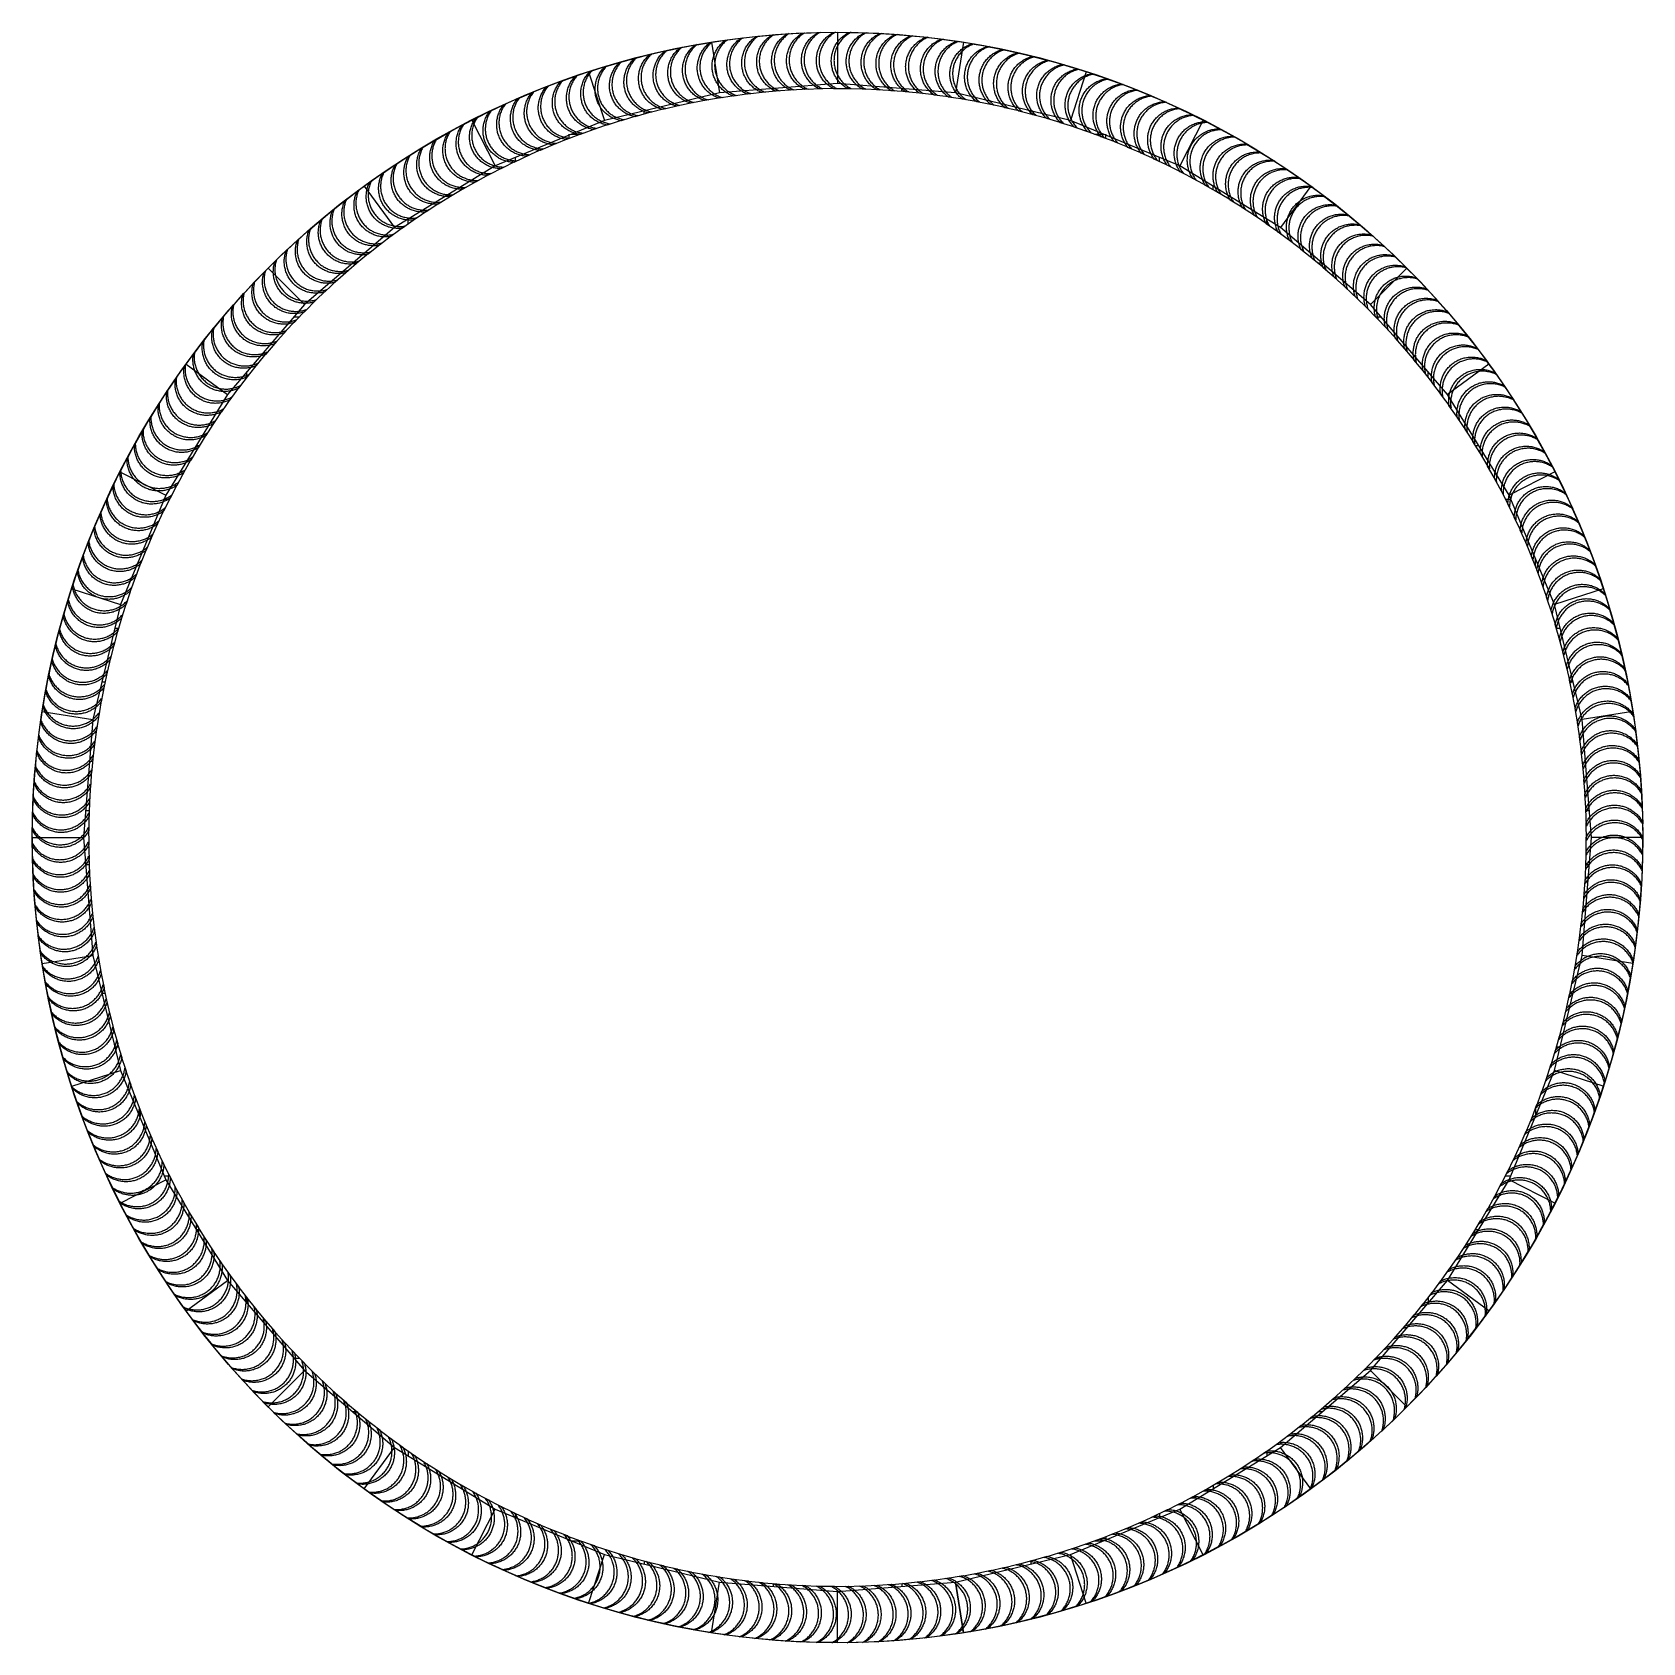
# Model space of a CAD drawing. Header units: metres. Extents: x -22.9 to 22.9, y -22.9 to 22.9.
import ezdxf

# ---------------------------------------------------------------- set-up
doc = ezdxf.new("R2010")
doc.units = ezdxf.units.M
for name, color, linetype in [('OBSERVED_CIRCULAR_SCAN', 3, 'Continuous'), ('SCAN_FOOTPRINTS', 5, 'Continuous'), ('TANK_BOUNDARY', 7, 'Continuous')]:
    doc.layers.add(name, color=color, linetype=linetype)

msp = doc.modelspace()

# ---------------------------------------------------------------- linework, layer by layer
at = {"layer": 'OBSERVED_CIRCULAR_SCAN'}
for p, q in [((-3.576, 22.578), (-3.348, 21.138)), ((0, 22.855), (0, 21.402)), ((3.575, 22.574), (3.348, 21.138)), ((-7.064, 21.739), (-6.614, 20.354)), ((7.063, 21.738), (6.614, 20.354)), ((-3.348, 21.138), (-6.614, 20.354)), ((0, 21.402), (-3.348, 21.138)), ((-1.829, 21.178), (-1.829, 21.258)), ((3.348, 21.138), (0, 21.402)), ((1.829, 21.178), (1.829, 21.258)), ((6.614, 20.354), (3.348, 21.138)), ((-5.486, 20.536), (-5.486, 20.625)), ((5.486, 20.537), (5.486, 20.625)), ((-10.377, 20.366), (-9.716, 19.069)), ((-6.614, 20.354), (-9.716, 19.069)), ((9.716, 19.069), (6.614, 20.354)), ((10.377, 20.366), (9.716, 19.069)), ((-7.62, 19.842), (-7.62, 19.964)), ((-7.555, 19.964), (-7.293, 19.964)), ((7.295, 19.964), (7.555, 19.964)), ((7.62, 19.842), (7.62, 19.964)), ((-9.144, 19.187), (-9.144, 19.306)), ((9.144, 19.188), (9.144, 19.306)), ((-9.716, 19.069), (-12.58, 17.315)), ((12.58, 17.315), (9.716, 19.069)), ((-13.434, 18.491), (-12.58, 17.315)), ((-10.668, 18.387), (-10.668, 18.486)), ((10.668, 18.385), (10.668, 18.486)), ((13.436, 18.493), (12.58, 17.315)), ((-12.192, 17.411), (-12.192, 17.552)), ((12.192, 17.41), (12.192, 17.552)), ((-12.58, 17.315), (-15.133, 15.133)), ((15.133, 15.133), (12.58, 17.315)), ((-16.161, 16.161), (-15.133, 15.133)), ((-13.633, 16.307), (-13.76, 16.307)), ((13.76, 16.307), (13.634, 16.307)), ((16.161, 16.161), (15.133, 15.133)), ((-15.133, 15.133), (-17.315, 12.58)), ((17.315, 12.58), (15.133, 15.133)), ((-15.433, 14.783), (-15.273, 14.783)), ((15.274, 14.783), (15.433, 14.783)), ((-18.49, 13.434), (-17.315, 12.58)), ((18.49, 13.434), (17.315, 12.58)), ((-16.764, 13.072), (-16.764, 13.224)), ((16.764, 13.068), (16.764, 13.224)), ((-17.315, 12.58), (-19.069, 9.716)), ((19.069, 9.716), (17.315, 12.58)), ((-18.206, 11.125), (-18.111, 11.125)), ((18.111, 11.125), (18.206, 11.125)), ((-20.368, 10.378), (-19.069, 9.716)), ((20.365, 10.376), (19.069, 9.716)), ((-19.069, 9.716), (-20.354, 6.614)), ((-19.117, 9.601), (-18.966, 9.601)), ((18.964, 9.601), (19.117, 9.601)), ((20.354, 6.614), (19.069, 9.716)), ((19.812, 7.702), (19.812, 7.923)), ((-21.739, 7.063), (-20.354, 6.614)), ((21.738, 7.063), (20.354, 6.614)), ((-20.354, 6.614), (-21.138, 3.348)), ((21.138, 3.348), (20.354, 6.614)), ((-20.515, 5.944), (-20.407, 5.944)), ((20.407, 5.944), (20.515, 5.944)), ((-20.881, 4.42), (-20.791, 4.42)), ((20.79, 4.42), (20.881, 4.42)), ((-22.575, 3.576), (-21.138, 3.348)), ((-21.138, 3.348), (-21.402, 0)), ((22.576, 3.576), (21.138, 3.348)), ((21.402, 0), (21.138, 3.348)), ((-21.342, 0.762), (-21.242, 0.762)), ((21.241, 0.762), (21.342, 0.762)), ((-22.856, 0), (-21.402, 0)), ((-21.402, 0), (-21.138, -3.348)), ((21.138, -3.348), (21.402, 0)), ((22.859, 0), (21.402, 0)), ((-21.342, -0.762), (-21.243, -0.762)), ((21.244, -0.762), (21.342, -0.762)), ((-22.574, -3.575), (-21.138, -3.348)), ((-21.138, -3.348), (-20.354, -6.614)), ((20.354, -6.614), (21.138, -3.348)), ((22.573, -3.575), (21.138, -3.348)), ((-20.881, -4.42), (-20.792, -4.42)), ((20.793, -4.42), (20.881, -4.42)), ((-20.515, -5.944), (-20.409, -5.944)), ((20.409, -5.944), (20.515, -5.944)), ((-21.736, -7.063), (-20.354, -6.614)), ((-20.354, -6.614), (-19.069, -9.716)), ((19.069, -9.716), (20.354, -6.614)), ((21.737, -7.063), (20.354, -6.614)), ((-19.812, -7.698), (-19.812, -7.923)), ((19.812, -7.698), (19.812, -7.923)), ((-20.367, -10.378), (-19.069, -9.716)), ((-19.117, -9.601), (-18.963, -9.601)), ((-19.069, -9.716), (-17.315, -12.58)), ((17.315, -12.58), (19.069, -9.716)), ((18.963, -9.601), (19.117, -9.601)), ((20.365, -10.376), (19.069, -9.716)), ((-18.206, -11.125), (-18.114, -11.125)), ((18.113, -11.125), (18.206, -11.125)), ((-18.492, -13.435), (-17.315, -12.58)), ((-17.315, -12.58), (-15.133, -15.133)), ((15.133, -15.133), (17.315, -12.58)), ((18.491, -13.435), (17.315, -12.58)), ((-16.764, -13.066), (-16.764, -13.224)), ((16.764, -13.068), (16.764, -13.224)), ((-15.433, -14.783), (-15.273, -14.783)), ((15.272, -14.783), (15.433, -14.783)), ((-16.162, -16.162), (-15.133, -15.133)), ((-15.133, -15.133), (-12.58, -17.315)), ((12.58, -17.315), (15.133, -15.133)), ((16.163, -16.163), (15.133, -15.133)), ((-13.633, -16.307), (-13.76, -16.307)), ((13.76, -16.307), (13.634, -16.307)), ((-13.434, -18.491), (-12.58, -17.315)), ((-12.58, -17.315), (-9.716, -19.069)), ((9.716, -19.069), (12.58, -17.315)), ((13.436, -18.494), (12.58, -17.315)), ((-12.192, -17.412), (-12.192, -17.552)), ((12.192, -17.415), (12.192, -17.552)), ((-10.668, -18.384), (-10.668, -18.486)), ((10.668, -18.384), (10.668, -18.486)), ((-10.376, -20.364), (-9.716, -19.069)), ((-9.716, -19.069), (-6.614, -20.354)), ((-9.144, -19.191), (-9.144, -19.306)), ((6.614, -20.354), (9.716, -19.069)), ((9.144, -19.189), (9.144, -19.306)), ((10.376, -20.364), (9.716, -19.069)), ((-7.62, -19.845), (-7.62, -19.964)), ((-7.555, -19.964), (-7.295, -19.964)), ((7.296, -19.964), (7.555, -19.964)), ((7.62, -19.844), (7.62, -19.964)), ((-7.064, -21.741), (-6.614, -20.354)), ((-6.614, -20.354), (-3.348, -21.138)), ((-5.486, -20.535), (-5.486, -20.625)), ((3.348, -21.138), (6.614, -20.354)), ((5.486, -20.534), (5.486, -20.625)), ((7.063, -21.737), (6.614, -20.354)), ((-3.576, -22.577), (-3.348, -21.138)), ((-3.348, -21.138), (0, -21.402)), ((-1.829, -21.176), (-1.829, -21.258)), ((0, -21.402), (3.348, -21.138)), ((0, -22.857), (0, -21.402)), ((1.829, -21.176), (1.829, -21.258)), ((3.348, -21.138), (3.575, -22.575)), ((3.575, -22.575), (3.348, -21.138))]:
    msp.add_line(p, q, dxfattribs=at)
at = {"layer": 'SCAN_FOOTPRINTS'}
for points in [[(-4.565, 20.759), (-4.594, 20.767), (-4.624, 20.777), (-4.653, 20.787), (-4.681, 20.798), (-4.71, 20.811), (-4.737, 20.824), (-4.765, 20.838), (-4.791, 20.854), (-4.818, 20.87), (-4.843, 20.887), (-4.868, 20.905), (-4.893, 20.923), (-4.917, 20.943), (-4.94, 20.963), (-4.962, 20.984), (-4.984, 21.006), (-5.005, 21.029), (-5.025, 21.052), (-5.044, 21.076), (-5.063, 21.101), (-5.08, 21.126), (-5.097, 21.152), (-5.113, 21.178), (-5.128, 21.205), (-5.142, 21.232), (-5.155, 21.26), (-5.167, 21.289), (-5.178, 21.317), (-5.188, 21.346), (-5.197, 21.376), (-5.206, 21.406), (-5.213, 21.435), (-5.219, 21.467), (-5.224, 21.498), (-5.228, 21.53), (-5.231, 21.561), (-5.233, 21.593), (-5.234, 21.625), (-5.233, 21.656), (-5.232, 21.688), (-5.229, 21.72), (-5.225, 21.751), (-5.22, 21.783), (-5.214, 21.814), (-5.207, 21.845), (-5.199, 21.876), (-5.19, 21.906), (-5.179, 21.936), (-5.168, 21.966), (-5.156, 21.995), (-5.142, 22.024), (-5.128, 22.052), (-5.112, 22.08), (-5.096, 22.107), (-5.078, 22.134), (-5.06, 22.16), (-5.041, 22.185), (-5.021, 22.21), (-5, 22.234), (-4.978, 22.257), (-4.955, 22.279), (-4.932, 22.301), (-4.908, 22.321), (-4.42, 22.429), (-4.42, 22.429), (-4.444, 22.408), (-4.467, 22.386), (-4.49, 22.364), (-4.511, 22.341), (-4.532, 22.317), (-4.553, 22.292), (-4.572, 22.267), (-4.59, 22.241), (-4.607, 22.214), (-4.624, 22.187), (-4.639, 22.159), (-4.654, 22.131), (-4.667, 22.102), (-4.68, 22.073), (-4.691, 22.043), (-4.701, 22.013), (-4.711, 21.983), (-4.719, 21.952), (-4.726, 21.921), (-4.732, 21.89), (-4.737, 21.859), (-4.741, 21.827), (-4.743, 21.795), (-4.745, 21.764), (-4.745, 21.732), (-4.745, 21.7), (-4.743, 21.668), (-4.74, 21.637), (-4.736, 21.605), (-4.731, 21.574), (-4.724, 21.543), (-4.717, 21.513), (-4.709, 21.483), (-4.7, 21.454), (-4.69, 21.425), (-4.679, 21.396), (-4.667, 21.368), (-4.653, 21.34), (-4.639, 21.312), (-4.625, 21.285), (-4.609, 21.259), (-4.592, 21.233), (-4.574, 21.208), (-4.556, 21.183), (-4.536, 21.159), (-4.516, 21.136), (-4.495, 21.113), (-4.474, 21.091), (-4.451, 21.07), (-4.428, 21.05), (-4.404, 21.03), (-4.38, 21.012), (-4.355, 20.994), (-4.329, 20.977), (-4.303, 20.961), (-4.276, 20.946), (-4.249, 20.931), (-4.221, 20.918), (-4.193, 20.906), (-4.164, 20.894), (-4.135, 20.884), (-4.106, 20.874), (-4.076, 20.866), (-4.565, 20.759)], [(-4.165, 20.843), (-4.195, 20.852), (-4.224, 20.862), (-4.252, 20.873), (-4.281, 20.884), (-4.309, 20.897), (-4.336, 20.911), (-4.363, 20.926), (-4.39, 20.942), (-4.416, 20.958), (-4.441, 20.976), (-4.466, 20.994), (-4.49, 21.013), (-4.513, 21.033), (-4.536, 21.054), (-4.558, 21.076), (-4.579, 21.098), (-4.6, 21.121), (-4.619, 21.145), (-4.638, 21.169), (-4.656, 21.194), (-4.673, 21.22), (-4.69, 21.246), (-4.705, 21.272), (-4.719, 21.3), (-4.733, 21.327), (-4.746, 21.355), (-4.757, 21.384), (-4.768, 21.413), (-4.777, 21.442), (-4.786, 21.472), (-4.793, 21.502), (-4.8, 21.532), (-4.806, 21.563), (-4.81, 21.594), (-4.814, 21.626), (-4.816, 21.658), (-4.817, 21.689), (-4.817, 21.721), (-4.816, 21.753), (-4.814, 21.785), (-4.811, 21.816), (-4.806, 21.848), (-4.801, 21.879), (-4.794, 21.91), (-4.787, 21.941), (-4.778, 21.972), (-4.768, 22.002), (-4.757, 22.032), (-4.745, 22.061), (-4.732, 22.09), (-4.718, 22.119), (-4.703, 22.147), (-4.687, 22.174), (-4.67, 22.201), (-4.652, 22.227), (-4.633, 22.253), (-4.614, 22.278), (-4.593, 22.302), (-4.572, 22.326), (-4.55, 22.348), (-4.526, 22.37), (-4.503, 22.391), (-4.478, 22.412), (-3.988, 22.509), (-3.988, 22.509), (-4.012, 22.489), (-4.036, 22.468), (-4.059, 22.446), (-4.081, 22.423), (-4.103, 22.4), (-4.123, 22.376), (-4.143, 22.351), (-4.162, 22.325), (-4.18, 22.299), (-4.197, 22.272), (-4.213, 22.245), (-4.228, 22.217), (-4.242, 22.188), (-4.255, 22.159), (-4.267, 22.13), (-4.278, 22.1), (-4.287, 22.069), (-4.296, 22.039), (-4.304, 22.008), (-4.311, 21.977), (-4.316, 21.946), (-4.32, 21.914), (-4.324, 21.883), (-4.326, 21.851), (-4.327, 21.819), (-4.327, 21.787), (-4.326, 21.756), (-4.323, 21.724), (-4.32, 21.692), (-4.315, 21.661), (-4.31, 21.63), (-4.303, 21.599), (-4.295, 21.57), (-4.287, 21.54), (-4.277, 21.511), (-4.267, 21.482), (-4.255, 21.453), (-4.243, 21.425), (-4.229, 21.397), (-4.215, 21.37), (-4.199, 21.344), (-4.183, 21.317), (-4.166, 21.292), (-4.148, 21.267), (-4.129, 21.243), (-4.109, 21.219), (-4.089, 21.196), (-4.068, 21.174), (-4.046, 21.152), (-4.023, 21.131), (-4, 21.111), (-3.975, 21.092), (-3.951, 21.074), (-3.925, 21.056), (-3.899, 21.04), (-3.873, 21.024), (-3.846, 21.009), (-3.818, 20.995), (-3.791, 20.982), (-3.762, 20.97), (-3.733, 20.959), (-3.704, 20.949), (-3.675, 20.94), (-4.165, 20.843)], [(-3.764, 20.919), (-3.793, 20.928), (-3.822, 20.939), (-3.851, 20.95), (-3.879, 20.963), (-3.907, 20.976), (-3.934, 20.991), (-3.96, 21.006), (-3.987, 21.022), (-4.012, 21.039), (-4.037, 21.057), (-4.062, 21.076), (-4.085, 21.096), (-4.108, 21.116), (-4.131, 21.137), (-4.152, 21.159), (-4.173, 21.182), (-4.193, 21.205), (-4.212, 21.23), (-4.231, 21.254), (-4.248, 21.28), (-4.265, 21.305), (-4.281, 21.332), (-4.295, 21.359), (-4.309, 21.386), (-4.322, 21.414), (-4.334, 21.443), (-4.345, 21.471), (-4.355, 21.501), (-4.364, 21.53), (-4.372, 21.56), (-4.379, 21.59), (-4.385, 21.62), (-4.39, 21.651), (-4.394, 21.683), (-4.397, 21.714), (-4.399, 21.746), (-4.4, 21.778), (-4.399, 21.81), (-4.397, 21.842), (-4.395, 21.873), (-4.391, 21.905), (-4.386, 21.936), (-4.38, 21.967), (-4.372, 21.998), (-4.364, 22.029), (-4.355, 22.059), (-4.344, 22.089), (-4.333, 22.119), (-4.32, 22.148), (-4.307, 22.177), (-4.292, 22.205), (-4.277, 22.233), (-4.26, 22.26), (-4.243, 22.287), (-4.224, 22.313), (-4.205, 22.338), (-4.185, 22.362), (-4.164, 22.386), (-4.142, 22.409), (-4.119, 22.432), (-4.096, 22.453), (-4.072, 22.474), (-4.047, 22.494), (-3.555, 22.582), (-3.555, 22.582), (-3.58, 22.562), (-3.604, 22.542), (-3.627, 22.52), (-3.65, 22.498), (-3.672, 22.475), (-3.693, 22.451), (-3.713, 22.426), (-3.732, 22.401), (-3.751, 22.375), (-3.768, 22.349), (-3.785, 22.321), (-3.8, 22.294), (-3.815, 22.265), (-3.828, 22.237), (-3.841, 22.207), (-3.852, 22.178), (-3.863, 22.148), (-3.872, 22.117), (-3.88, 22.087), (-3.887, 22.056), (-3.894, 22.025), (-3.899, 21.993), (-3.902, 21.962), (-3.905, 21.93), (-3.907, 21.898), (-3.907, 21.866), (-3.907, 21.835), (-3.905, 21.803), (-3.902, 21.771), (-3.898, 21.74), (-3.893, 21.708), (-3.887, 21.678), (-3.88, 21.648), (-3.872, 21.618), (-3.863, 21.589), (-3.853, 21.56), (-3.842, 21.531), (-3.83, 21.503), (-3.817, 21.475), (-3.803, 21.447), (-3.788, 21.42), (-3.773, 21.394), (-3.756, 21.368), (-3.739, 21.343), (-3.72, 21.318), (-3.701, 21.294), (-3.681, 21.27), (-3.66, 21.248), (-3.639, 21.226), (-3.616, 21.205), (-3.593, 21.184), (-3.569, 21.165), (-3.545, 21.146), (-3.52, 21.128), (-3.494, 21.111), (-3.468, 21.094), (-3.442, 21.079), (-3.414, 21.065), (-3.387, 21.051), (-3.359, 21.039), (-3.33, 21.027), (-3.301, 21.017), (-3.272, 21.007), (-3.764, 20.919)], [(-3.361, 20.987), (-3.39, 20.997), (-3.419, 21.008), (-3.447, 21.02), (-3.475, 21.034), (-3.503, 21.047), (-3.53, 21.062), (-3.556, 21.078), (-3.582, 21.095), (-3.607, 21.113), (-3.632, 21.131), (-3.656, 21.15), (-3.679, 21.17), (-3.702, 21.191), (-3.724, 21.213), (-3.745, 21.235), (-3.765, 21.258), (-3.785, 21.282), (-3.804, 21.307), (-3.822, 21.332), (-3.839, 21.357), (-3.855, 21.383), (-3.87, 21.41), (-3.884, 21.437), (-3.898, 21.465), (-3.91, 21.493), (-3.922, 21.522), (-3.932, 21.551), (-3.941, 21.58), (-3.95, 21.61), (-3.957, 21.64), (-3.964, 21.67), (-3.969, 21.7), (-3.974, 21.732), (-3.977, 21.763), (-3.979, 21.795), (-3.98, 21.827), (-3.98, 21.859), (-3.979, 21.89), (-3.977, 21.922), (-3.974, 21.954), (-3.969, 21.985), (-3.963, 22.016), (-3.957, 22.047), (-3.949, 22.078), (-3.94, 22.109), (-3.93, 22.139), (-3.919, 22.169), (-3.907, 22.198), (-3.894, 22.227), (-3.88, 22.256), (-3.865, 22.284), (-3.849, 22.311), (-3.832, 22.338), (-3.814, 22.364), (-3.795, 22.39), (-3.775, 22.415), (-3.754, 22.439), (-3.733, 22.462), (-3.711, 22.485), (-3.688, 22.507), (-3.664, 22.528), (-3.639, 22.548), (-3.614, 22.567), (-3.12, 22.646), (-3.12, 22.646), (-3.145, 22.627), (-3.17, 22.607), (-3.194, 22.586), (-3.217, 22.564), (-3.239, 22.541), (-3.261, 22.518), (-3.281, 22.493), (-3.301, 22.469), (-3.32, 22.443), (-3.338, 22.417), (-3.355, 22.39), (-3.371, 22.363), (-3.386, 22.335), (-3.4, 22.306), (-3.413, 22.277), (-3.425, 22.248), (-3.436, 22.218), (-3.446, 22.188), (-3.455, 22.157), (-3.463, 22.126), (-3.47, 22.095), (-3.475, 22.064), (-3.48, 22.033), (-3.483, 22.001), (-3.485, 21.969), (-3.487, 21.937), (-3.487, 21.906), (-3.485, 21.874), (-3.483, 21.842), (-3.48, 21.811), (-3.475, 21.779), (-3.47, 21.749), (-3.464, 21.719), (-3.456, 21.689), (-3.448, 21.659), (-3.438, 21.63), (-3.428, 21.601), (-3.416, 21.572), (-3.404, 21.544), (-3.391, 21.516), (-3.376, 21.489), (-3.361, 21.462), (-3.345, 21.436), (-3.328, 21.411), (-3.31, 21.385), (-3.291, 21.361), (-3.272, 21.337), (-3.251, 21.314), (-3.23, 21.292), (-3.208, 21.27), (-3.186, 21.249), (-3.162, 21.229), (-3.138, 21.21), (-3.114, 21.191), (-3.088, 21.174), (-3.062, 21.157), (-3.036, 21.141), (-3.009, 21.126), (-2.982, 21.112), (-2.954, 21.099), (-2.925, 21.087), (-2.897, 21.076), (-2.868, 21.066), (-3.361, 20.987)], [(-2.957, 21.048), (-2.986, 21.059), (-3.015, 21.07), (-3.043, 21.083), (-3.071, 21.096), (-3.098, 21.111), (-3.124, 21.126), (-3.15, 21.143), (-3.176, 21.16), (-3.201, 21.178), (-3.225, 21.197), (-3.249, 21.217), (-3.272, 21.237), (-3.294, 21.258), (-3.316, 21.281), (-3.336, 21.303), (-3.356, 21.327), (-3.375, 21.351), (-3.394, 21.376), (-3.411, 21.401), (-3.428, 21.427), (-3.443, 21.454), (-3.458, 21.481), (-3.472, 21.508), (-3.485, 21.536), (-3.496, 21.565), (-3.507, 21.593), (-3.517, 21.623), (-3.526, 21.652), (-3.534, 21.682), (-3.541, 21.712), (-3.547, 21.742), (-3.551, 21.772), (-3.555, 21.804), (-3.558, 21.836), (-3.56, 21.867), (-3.56, 21.899), (-3.56, 21.931), (-3.558, 21.963), (-3.555, 21.994), (-3.551, 22.026), (-3.546, 22.057), (-3.54, 22.088), (-3.532, 22.119), (-3.524, 22.15), (-3.515, 22.18), (-3.504, 22.21), (-3.492, 22.24), (-3.48, 22.269), (-3.466, 22.298), (-3.452, 22.326), (-3.436, 22.354), (-3.419, 22.381), (-3.402, 22.407), (-3.383, 22.433), (-3.364, 22.458), (-3.344, 22.483), (-3.323, 22.507), (-3.301, 22.53), (-3.278, 22.552), (-3.254, 22.573), (-3.23, 22.594), (-3.205, 22.614), (-3.18, 22.632), (-2.684, 22.702), (-2.684, 22.702), (-2.71, 22.683), (-2.735, 22.663), (-2.759, 22.643), (-2.783, 22.621), (-2.805, 22.599), (-2.827, 22.576), (-2.849, 22.552), (-2.869, 22.528), (-2.888, 22.503), (-2.907, 22.477), (-2.924, 22.45), (-2.941, 22.423), (-2.956, 22.396), (-2.971, 22.367), (-2.985, 22.339), (-2.997, 22.309), (-3.009, 22.28), (-3.019, 22.25), (-3.029, 22.219), (-3.037, 22.189), (-3.045, 22.158), (-3.051, 22.127), (-3.056, 22.095), (-3.06, 22.064), (-3.063, 22.032), (-3.064, 22), (-3.065, 21.969), (-3.065, 21.937), (-3.063, 21.905), (-3.06, 21.873), (-3.056, 21.842), (-3.052, 21.811), (-3.046, 21.781), (-3.039, 21.751), (-3.031, 21.721), (-3.022, 21.692), (-3.012, 21.663), (-3.001, 21.634), (-2.989, 21.606), (-2.977, 21.578), (-2.963, 21.55), (-2.948, 21.523), (-2.932, 21.496), (-2.916, 21.471), (-2.898, 21.445), (-2.88, 21.42), (-2.861, 21.396), (-2.841, 21.373), (-2.82, 21.35), (-2.799, 21.328), (-2.777, 21.307), (-2.754, 21.286), (-2.73, 21.266), (-2.706, 21.247), (-2.681, 21.229), (-2.655, 21.212), (-2.629, 21.196), (-2.603, 21.18), (-2.575, 21.166), (-2.548, 21.152), (-2.52, 21.14), (-2.491, 21.128), (-2.462, 21.117), (-2.957, 21.048)], [(-2.552, 21.101), (-2.581, 21.112), (-2.609, 21.124), (-2.637, 21.137), (-2.665, 21.152), (-2.692, 21.167), (-2.718, 21.182), (-2.744, 21.199), (-2.769, 21.217), (-2.793, 21.236), (-2.817, 21.255), (-2.841, 21.275), (-2.863, 21.296), (-2.885, 21.318), (-2.906, 21.34), (-2.926, 21.363), (-2.946, 21.387), (-2.964, 21.412), (-2.982, 21.437), (-2.999, 21.463), (-3.015, 21.489), (-3.03, 21.516), (-3.045, 21.543), (-3.058, 21.571), (-3.07, 21.599), (-3.081, 21.628), (-3.092, 21.657), (-3.101, 21.686), (-3.109, 21.716), (-3.117, 21.746), (-3.123, 21.776), (-3.128, 21.806), (-3.133, 21.837), (-3.136, 21.868), (-3.138, 21.9), (-3.139, 21.932), (-3.139, 21.964), (-3.138, 21.995), (-3.135, 22.027), (-3.132, 22.059), (-3.127, 22.09), (-3.121, 22.121), (-3.115, 22.152), (-3.107, 22.183), (-3.098, 22.214), (-3.088, 22.244), (-3.077, 22.274), (-3.064, 22.303), (-3.051, 22.332), (-3.037, 22.36), (-3.022, 22.388), (-3.006, 22.416), (-2.989, 22.442), (-2.971, 22.469), (-2.952, 22.494), (-2.932, 22.519), (-2.911, 22.543), (-2.89, 22.566), (-2.867, 22.589), (-2.844, 22.611), (-2.82, 22.632), (-2.795, 22.652), (-2.77, 22.671), (-2.744, 22.689), (-2.248, 22.749), (-2.248, 22.749), (-2.274, 22.731), (-2.299, 22.712), (-2.324, 22.692), (-2.348, 22.671), (-2.371, 22.649), (-2.393, 22.626), (-2.415, 22.603), (-2.435, 22.579), (-2.455, 22.554), (-2.474, 22.529), (-2.492, 22.502), (-2.509, 22.476), (-2.526, 22.448), (-2.541, 22.42), (-2.555, 22.392), (-2.568, 22.363), (-2.58, 22.334), (-2.591, 22.304), (-2.601, 22.274), (-2.61, 22.243), (-2.618, 22.212), (-2.625, 22.181), (-2.631, 22.15), (-2.635, 22.119), (-2.639, 22.087), (-2.641, 22.055), (-2.642, 22.023), (-2.642, 21.992), (-2.641, 21.96), (-2.639, 21.928), (-2.636, 21.897), (-2.632, 21.866), (-2.627, 21.836), (-2.62, 21.806), (-2.613, 21.776), (-2.605, 21.746), (-2.595, 21.717), (-2.585, 21.688), (-2.574, 21.659), (-2.561, 21.631), (-2.548, 21.603), (-2.534, 21.576), (-2.519, 21.549), (-2.503, 21.523), (-2.486, 21.497), (-2.468, 21.472), (-2.449, 21.447), (-2.43, 21.423), (-2.41, 21.4), (-2.389, 21.378), (-2.367, 21.356), (-2.344, 21.335), (-2.321, 21.315), (-2.297, 21.295), (-2.272, 21.277), (-2.247, 21.259), (-2.221, 21.242), (-2.195, 21.226), (-2.168, 21.211), (-2.141, 21.197), (-2.113, 21.184), (-2.085, 21.172), (-2.056, 21.161), (-2.552, 21.101)], [(-2.147, 21.146), (-2.175, 21.158), (-2.203, 21.17), (-2.231, 21.184), (-2.258, 21.199), (-2.284, 21.214), (-2.31, 21.231), (-2.336, 21.248), (-2.361, 21.266), (-2.385, 21.285), (-2.408, 21.305), (-2.431, 21.326), (-2.453, 21.347), (-2.475, 21.369), (-2.495, 21.392), (-2.515, 21.416), (-2.534, 21.44), (-2.552, 21.465), (-2.57, 21.49), (-2.586, 21.516), (-2.602, 21.543), (-2.616, 21.57), (-2.63, 21.598), (-2.643, 21.626), (-2.655, 21.654), (-2.665, 21.683), (-2.675, 21.712), (-2.684, 21.742), (-2.692, 21.771), (-2.698, 21.802), (-2.704, 21.832), (-2.709, 21.862), (-2.712, 21.893), (-2.715, 21.924), (-2.717, 21.956), (-2.717, 21.988), (-2.716, 22.02), (-2.714, 22.052), (-2.711, 22.083), (-2.707, 22.115), (-2.702, 22.146), (-2.696, 22.177), (-2.688, 22.208), (-2.68, 22.239), (-2.67, 22.269), (-2.66, 22.299), (-2.648, 22.329), (-2.635, 22.358), (-2.622, 22.386), (-2.607, 22.415), (-2.591, 22.442), (-2.575, 22.469), (-2.557, 22.496), (-2.538, 22.522), (-2.519, 22.547), (-2.499, 22.571), (-2.477, 22.595), (-2.455, 22.618), (-2.433, 22.64), (-2.409, 22.661), (-2.385, 22.682), (-2.36, 22.701), (-2.334, 22.72), (-2.308, 22.738), (-1.81, 22.788), (-1.81, 22.788), (-1.837, 22.77), (-1.862, 22.752), (-1.887, 22.732), (-1.912, 22.712), (-1.935, 22.69), (-1.958, 22.668), (-1.98, 22.645), (-2.001, 22.621), (-2.021, 22.597), (-2.041, 22.572), (-2.059, 22.546), (-2.077, 22.52), (-2.094, 22.493), (-2.109, 22.465), (-2.124, 22.437), (-2.138, 22.408), (-2.151, 22.379), (-2.162, 22.349), (-2.173, 22.319), (-2.183, 22.289), (-2.191, 22.258), (-2.198, 22.228), (-2.205, 22.196), (-2.21, 22.165), (-2.214, 22.134), (-2.217, 22.102), (-2.219, 22.07), (-2.219, 22.038), (-2.219, 22.007), (-2.218, 21.975), (-2.215, 21.943), (-2.211, 21.913), (-2.207, 21.882), (-2.201, 21.852), (-2.194, 21.822), (-2.186, 21.792), (-2.178, 21.763), (-2.168, 21.733), (-2.157, 21.704), (-2.145, 21.676), (-2.133, 21.648), (-2.119, 21.62), (-2.104, 21.593), (-2.089, 21.567), (-2.072, 21.541), (-2.055, 21.515), (-2.037, 21.49), (-2.018, 21.466), (-1.998, 21.443), (-1.977, 21.42), (-1.956, 21.398), (-1.934, 21.376), (-1.911, 21.355), (-1.887, 21.336), (-1.863, 21.317), (-1.838, 21.298), (-1.813, 21.281), (-1.787, 21.265), (-1.76, 21.249), (-1.733, 21.235), (-1.706, 21.221), (-1.678, 21.208), (-1.649, 21.196), (-2.147, 21.146)], [(-1.74, 21.183), (-1.768, 21.196), (-1.796, 21.209), (-1.823, 21.223), (-1.85, 21.238), (-1.876, 21.254), (-1.902, 21.271), (-1.927, 21.289), (-1.952, 21.308), (-1.976, 21.327), (-1.999, 21.347), (-2.021, 21.369), (-2.043, 21.39), (-2.064, 21.413), (-2.084, 21.436), (-2.103, 21.46), (-2.122, 21.485), (-2.14, 21.51), (-2.156, 21.536), (-2.172, 21.562), (-2.187, 21.589), (-2.201, 21.616), (-2.215, 21.644), (-2.227, 21.672), (-2.238, 21.701), (-2.248, 21.73), (-2.257, 21.76), (-2.266, 21.789), (-2.273, 21.819), (-2.279, 21.849), (-2.284, 21.88), (-2.288, 21.91), (-2.291, 21.941), (-2.293, 21.973), (-2.294, 22.004), (-2.294, 22.036), (-2.293, 22.068), (-2.29, 22.1), (-2.287, 22.131), (-2.282, 22.163), (-2.276, 22.194), (-2.269, 22.225), (-2.261, 22.256), (-2.252, 22.286), (-2.242, 22.316), (-2.231, 22.346), (-2.219, 22.375), (-2.205, 22.404), (-2.191, 22.433), (-2.176, 22.461), (-2.16, 22.488), (-2.142, 22.515), (-2.124, 22.541), (-2.105, 22.566), (-2.085, 22.591), (-2.064, 22.615), (-2.043, 22.638), (-2.02, 22.661), (-1.997, 22.682), (-1.973, 22.703), (-1.949, 22.723), (-1.923, 22.742), (-1.897, 22.761), (-1.87, 22.778), (-1.372, 22.819), (-1.372, 22.819), (-1.399, 22.801), (-1.425, 22.783), (-1.45, 22.764), (-1.475, 22.744), (-1.499, 22.723), (-1.522, 22.702), (-1.545, 22.679), (-1.566, 22.656), (-1.587, 22.632), (-1.607, 22.607), (-1.626, 22.581), (-1.644, 22.555), (-1.661, 22.529), (-1.677, 22.501), (-1.693, 22.473), (-1.707, 22.445), (-1.72, 22.416), (-1.733, 22.387), (-1.744, 22.357), (-1.754, 22.327), (-1.763, 22.296), (-1.771, 22.266), (-1.778, 22.235), (-1.784, 22.203), (-1.788, 22.172), (-1.792, 22.14), (-1.794, 22.109), (-1.796, 22.077), (-1.796, 22.045), (-1.795, 22.013), (-1.793, 21.982), (-1.79, 21.951), (-1.786, 21.921), (-1.781, 21.89), (-1.774, 21.86), (-1.767, 21.83), (-1.759, 21.8), (-1.75, 21.771), (-1.74, 21.742), (-1.728, 21.713), (-1.716, 21.685), (-1.703, 21.657), (-1.689, 21.63), (-1.674, 21.603), (-1.658, 21.576), (-1.641, 21.551), (-1.624, 21.525), (-1.605, 21.501), (-1.586, 21.477), (-1.565, 21.454), (-1.545, 21.431), (-1.523, 21.409), (-1.5, 21.388), (-1.477, 21.368), (-1.453, 21.348), (-1.429, 21.33), (-1.404, 21.312), (-1.378, 21.295), (-1.352, 21.279), (-1.325, 21.264), (-1.298, 21.25), (-1.27, 21.236), (-1.242, 21.224), (-1.74, 21.183)], [(-1.333, 21.213), (-1.361, 21.226), (-1.388, 21.24), (-1.415, 21.254), (-1.442, 21.27), (-1.468, 21.286), (-1.493, 21.304), (-1.518, 21.322), (-1.542, 21.341), (-1.565, 21.361), (-1.588, 21.382), (-1.61, 21.403), (-1.632, 21.426), (-1.652, 21.449), (-1.672, 21.472), (-1.691, 21.497), (-1.709, 21.522), (-1.726, 21.547), (-1.742, 21.573), (-1.758, 21.6), (-1.772, 21.627), (-1.786, 21.655), (-1.798, 21.683), (-1.81, 21.711), (-1.821, 21.74), (-1.83, 21.769), (-1.839, 21.799), (-1.847, 21.829), (-1.853, 21.859), (-1.859, 21.889), (-1.863, 21.92), (-1.867, 21.95), (-1.869, 21.981), (-1.871, 22.013), (-1.871, 22.044), (-1.87, 22.076), (-1.868, 22.108), (-1.865, 22.14), (-1.861, 22.171), (-1.856, 22.202), (-1.849, 22.234), (-1.842, 22.264), (-1.833, 22.295), (-1.824, 22.325), (-1.813, 22.355), (-1.801, 22.385), (-1.788, 22.414), (-1.774, 22.442), (-1.76, 22.471), (-1.744, 22.498), (-1.727, 22.525), (-1.709, 22.552), (-1.691, 22.577), (-1.671, 22.602), (-1.651, 22.627), (-1.63, 22.65), (-1.608, 22.673), (-1.585, 22.695), (-1.561, 22.717), (-1.537, 22.737), (-1.512, 22.757), (-1.486, 22.775), (-1.459, 22.793), (-1.432, 22.81), (-0.933, 22.841), (-0.933, 22.841), (-0.96, 22.824), (-0.987, 22.806), (-1.013, 22.788), (-1.038, 22.768), (-1.062, 22.748), (-1.086, 22.727), (-1.108, 22.705), (-1.131, 22.682), (-1.152, 22.658), (-1.172, 22.634), (-1.192, 22.609), (-1.21, 22.583), (-1.228, 22.556), (-1.245, 22.529), (-1.261, 22.502), (-1.275, 22.474), (-1.289, 22.445), (-1.302, 22.416), (-1.314, 22.386), (-1.325, 22.357), (-1.334, 22.326), (-1.343, 22.296), (-1.35, 22.265), (-1.357, 22.234), (-1.362, 22.202), (-1.366, 22.171), (-1.369, 22.139), (-1.371, 22.107), (-1.372, 22.076), (-1.372, 22.044), (-1.37, 22.012), (-1.368, 21.981), (-1.364, 21.951), (-1.36, 21.92), (-1.354, 21.89), (-1.348, 21.86), (-1.34, 21.83), (-1.331, 21.801), (-1.322, 21.771), (-1.311, 21.742), (-1.299, 21.714), (-1.287, 21.686), (-1.273, 21.658), (-1.259, 21.631), (-1.243, 21.604), (-1.227, 21.578), (-1.21, 21.553), (-1.192, 21.528), (-1.173, 21.503), (-1.153, 21.48), (-1.132, 21.457), (-1.111, 21.435), (-1.089, 21.413), (-1.066, 21.392), (-1.043, 21.372), (-1.019, 21.353), (-0.994, 21.335), (-0.969, 21.318), (-0.943, 21.301), (-0.916, 21.285), (-0.889, 21.271), (-0.862, 21.257), (-0.834, 21.244), (-1.333, 21.213)], [(-0.925, 21.235), (-0.952, 21.248), (-0.98, 21.262), (-1.007, 21.278), (-1.033, 21.294), (-1.058, 21.311), (-1.083, 21.329), (-1.108, 21.347), (-1.132, 21.367), (-1.155, 21.387), (-1.177, 21.409), (-1.199, 21.43), (-1.22, 21.453), (-1.24, 21.476), (-1.259, 21.5), (-1.277, 21.525), (-1.295, 21.55), (-1.312, 21.576), (-1.327, 21.603), (-1.342, 21.63), (-1.356, 21.657), (-1.369, 21.685), (-1.381, 21.713), (-1.392, 21.742), (-1.403, 21.771), (-1.412, 21.801), (-1.42, 21.83), (-1.427, 21.86), (-1.433, 21.89), (-1.438, 21.921), (-1.442, 21.951), (-1.445, 21.982), (-1.447, 22.013), (-1.447, 22.044), (-1.447, 22.076), (-1.446, 22.108), (-1.443, 22.14), (-1.439, 22.171), (-1.435, 22.203), (-1.429, 22.234), (-1.422, 22.265), (-1.414, 22.296), (-1.405, 22.326), (-1.394, 22.356), (-1.383, 22.386), (-1.371, 22.415), (-1.357, 22.444), (-1.343, 22.472), (-1.328, 22.5), (-1.311, 22.528), (-1.294, 22.554), (-1.276, 22.58), (-1.257, 22.606), (-1.237, 22.63), (-1.216, 22.654), (-1.194, 22.678), (-1.172, 22.7), (-1.148, 22.722), (-1.124, 22.742), (-1.1, 22.762), (-1.074, 22.781), (-1.048, 22.8), (-1.021, 22.817), (-0.994, 22.833), (-0.494, 22.855), (-0.494, 22.855), (-0.522, 22.838), (-0.548, 22.821), (-0.575, 22.803), (-0.6, 22.784), (-0.625, 22.764), (-0.649, 22.743), (-0.672, 22.722), (-0.695, 22.699), (-0.716, 22.676), (-0.737, 22.652), (-0.757, 22.627), (-0.776, 22.602), (-0.794, 22.576), (-0.812, 22.549), (-0.828, 22.522), (-0.843, 22.494), (-0.858, 22.466), (-0.871, 22.437), (-0.883, 22.408), (-0.895, 22.378), (-0.905, 22.348), (-0.914, 22.317), (-0.922, 22.287), (-0.929, 22.256), (-0.935, 22.224), (-0.94, 22.193), (-0.944, 22.161), (-0.946, 22.13), (-0.948, 22.098), (-0.948, 22.066), (-0.947, 22.034), (-0.945, 22.004), (-0.942, 21.973), (-0.938, 21.942), (-0.933, 21.912), (-0.927, 21.882), (-0.92, 21.852), (-0.912, 21.822), (-0.903, 21.793), (-0.893, 21.764), (-0.882, 21.735), (-0.87, 21.707), (-0.857, 21.679), (-0.843, 21.651), (-0.828, 21.624), (-0.812, 21.598), (-0.795, 21.572), (-0.778, 21.547), (-0.759, 21.522), (-0.74, 21.498), (-0.72, 21.475), (-0.699, 21.452), (-0.678, 21.43), (-0.655, 21.409), (-0.632, 21.389), (-0.608, 21.369), (-0.584, 21.35), (-0.559, 21.332), (-0.533, 21.315), (-0.507, 21.299), (-0.48, 21.284), (-0.453, 21.27), (-0.425, 21.256), (-0.925, 21.235)], [(-0.517, 21.248), (-0.544, 21.262), (-0.571, 21.277), (-0.598, 21.293), (-0.623, 21.31), (-0.649, 21.327), (-0.673, 21.346), (-0.697, 21.365), (-0.721, 21.385), (-0.744, 21.406), (-0.765, 21.427), (-0.787, 21.45), (-0.807, 21.473), (-0.827, 21.496), (-0.846, 21.521), (-0.864, 21.546), (-0.881, 21.571), (-0.897, 21.597), (-0.912, 21.624), (-0.927, 21.651), (-0.94, 21.679), (-0.952, 21.707), (-0.964, 21.736), (-0.974, 21.765), (-0.984, 21.794), (-0.993, 21.824), (-1, 21.853), (-1.007, 21.884), (-1.012, 21.914), (-1.016, 21.944), (-1.02, 21.975), (-1.022, 22.006), (-1.023, 22.036), (-1.024, 22.068), (-1.023, 22.1), (-1.021, 22.132), (-1.017, 22.163), (-1.013, 22.195), (-1.008, 22.226), (-1.001, 22.257), (-0.994, 22.288), (-0.985, 22.319), (-0.975, 22.349), (-0.964, 22.379), (-0.953, 22.408), (-0.94, 22.437), (-0.926, 22.466), (-0.911, 22.494), (-0.895, 22.522), (-0.878, 22.549), (-0.86, 22.575), (-0.842, 22.601), (-0.822, 22.626), (-0.802, 22.65), (-0.78, 22.674), (-0.758, 22.696), (-0.735, 22.718), (-0.712, 22.74), (-0.687, 22.76), (-0.662, 22.779), (-0.636, 22.798), (-0.61, 22.816), (-0.583, 22.832), (-0.555, 22.848), (-0.055, 22.86), (-0.055, 22.86), (-0.083, 22.844), (-0.11, 22.828), (-0.136, 22.81), (-0.162, 22.791), (-0.187, 22.772), (-0.212, 22.752), (-0.235, 22.73), (-0.258, 22.708), (-0.28, 22.686), (-0.302, 22.662), (-0.322, 22.638), (-0.342, 22.613), (-0.361, 22.587), (-0.378, 22.561), (-0.395, 22.534), (-0.411, 22.506), (-0.426, 22.478), (-0.44, 22.449), (-0.453, 22.42), (-0.465, 22.391), (-0.475, 22.361), (-0.485, 22.331), (-0.494, 22.3), (-0.501, 22.269), (-0.508, 22.238), (-0.513, 22.207), (-0.518, 22.175), (-0.521, 22.144), (-0.523, 22.112), (-0.524, 22.08), (-0.524, 22.048), (-0.522, 22.018), (-0.52, 21.987), (-0.517, 21.956), (-0.512, 21.926), (-0.507, 21.896), (-0.5, 21.865), (-0.493, 21.836), (-0.484, 21.806), (-0.475, 21.777), (-0.464, 21.748), (-0.453, 21.719), (-0.44, 21.691), (-0.427, 21.663), (-0.412, 21.636), (-0.397, 21.609), (-0.381, 21.583), (-0.364, 21.558), (-0.346, 21.533), (-0.327, 21.508), (-0.307, 21.485), (-0.287, 21.462), (-0.266, 21.439), (-0.244, 21.418), (-0.221, 21.397), (-0.198, 21.377), (-0.174, 21.358), (-0.149, 21.339), (-0.124, 21.322), (-0.098, 21.305), (-0.071, 21.289), (-0.044, 21.274), (-0.017, 21.26), (-0.517, 21.248)], [(-0.108, 21.254), (-0.135, 21.269), (-0.162, 21.284), (-0.188, 21.3), (-0.214, 21.318), (-0.239, 21.336), (-0.263, 21.354), (-0.287, 21.374), (-0.31, 21.395), (-0.332, 21.416), (-0.354, 21.438), (-0.374, 21.461), (-0.394, 21.484), (-0.414, 21.508), (-0.432, 21.533), (-0.449, 21.558), (-0.466, 21.584), (-0.482, 21.611), (-0.496, 21.638), (-0.51, 21.665), (-0.523, 21.693), (-0.535, 21.722), (-0.546, 21.75), (-0.556, 21.779), (-0.565, 21.809), (-0.573, 21.839), (-0.58, 21.869), (-0.586, 21.899), (-0.591, 21.929), (-0.595, 21.96), (-0.597, 21.991), (-0.599, 22.021), (-0.6, 22.052), (-0.599, 22.084), (-0.598, 22.116), (-0.595, 22.147), (-0.591, 22.179), (-0.587, 22.21), (-0.581, 22.241), (-0.573, 22.272), (-0.565, 22.303), (-0.556, 22.334), (-0.546, 22.364), (-0.534, 22.393), (-0.522, 22.423), (-0.508, 22.451), (-0.494, 22.48), (-0.479, 22.507), (-0.462, 22.535), (-0.445, 22.561), (-0.427, 22.587), (-0.407, 22.613), (-0.387, 22.637), (-0.366, 22.661), (-0.345, 22.684), (-0.322, 22.707), (-0.299, 22.728), (-0.274, 22.749), (-0.25, 22.769), (-0.224, 22.788), (-0.198, 22.806), (-0.171, 22.823), (-0.144, 22.839), (-0.116, 22.854), (0.384, 22.857), (0.384, 22.857), (0.356, 22.842), (0.329, 22.825), (0.302, 22.808), (0.276, 22.79), (0.25, 22.771), (0.226, 22.751), (0.201, 22.731), (0.178, 22.709), (0.155, 22.687), (0.134, 22.664), (0.113, 22.64), (0.093, 22.615), (0.073, 22.59), (0.055, 22.564), (0.038, 22.537), (0.021, 22.51), (0.006, 22.482), (-0.008, 22.454), (-0.022, 22.425), (-0.034, 22.396), (-0.046, 22.366), (-0.056, 22.336), (-0.065, 22.306), (-0.073, 22.275), (-0.081, 22.244), (-0.087, 22.213), (-0.091, 22.181), (-0.095, 22.15), (-0.098, 22.118), (-0.099, 22.086), (-0.1, 22.054), (-0.099, 22.024), (-0.097, 21.993), (-0.095, 21.962), (-0.091, 21.932), (-0.086, 21.901), (-0.08, 21.871), (-0.073, 21.841), (-0.065, 21.811), (-0.056, 21.782), (-0.046, 21.753), (-0.035, 21.724), (-0.023, 21.696), (-0.01, 21.668), (0.004, 21.64), (0.018, 21.613), (0.034, 21.587), (0.051, 21.561), (0.068, 21.535), (0.086, 21.511), (0.106, 21.486), (0.126, 21.463), (0.146, 21.44), (0.168, 21.418), (0.19, 21.397), (0.213, 21.377), (0.237, 21.357), (0.261, 21.338), (0.286, 21.32), (0.312, 21.303), (0.338, 21.287), (0.365, 21.271), (0.392, 21.257), (-0.108, 21.254)], [(0.3, 21.253), (0.273, 21.268), (0.247, 21.283), (0.221, 21.3), (0.196, 21.318), (0.171, 21.336), (0.147, 21.356), (0.124, 21.376), (0.101, 21.397), (0.079, 21.418), (0.058, 21.441), (0.038, 21.464), (0.018, 21.488), (0, 21.512), (-0.018, 21.537), (-0.035, 21.563), (-0.051, 21.589), (-0.066, 21.616), (-0.081, 21.643), (-0.094, 21.671), (-0.106, 21.699), (-0.118, 21.728), (-0.128, 21.757), (-0.138, 21.786), (-0.146, 21.816), (-0.153, 21.846), (-0.16, 21.876), (-0.165, 21.906), (-0.169, 21.937), (-0.173, 21.967), (-0.175, 21.998), (-0.176, 22.029), (-0.176, 22.059), (-0.175, 22.091), (-0.173, 22.123), (-0.17, 22.155), (-0.165, 22.186), (-0.16, 22.217), (-0.153, 22.248), (-0.145, 22.279), (-0.137, 22.31), (-0.127, 22.34), (-0.116, 22.37), (-0.104, 22.399), (-0.091, 22.428), (-0.077, 22.457), (-0.062, 22.485), (-0.046, 22.512), (-0.029, 22.539), (-0.011, 22.566), (0.008, 22.591), (0.027, 22.616), (0.048, 22.641), (0.069, 22.664), (0.091, 22.687), (0.114, 22.709), (0.138, 22.73), (0.163, 22.75), (0.188, 22.769), (0.214, 22.788), (0.24, 22.805), (0.267, 22.822), (0.295, 22.838), (0.323, 22.852), (0.823, 22.845), (0.823, 22.845), (0.795, 22.831), (0.767, 22.815), (0.74, 22.798), (0.714, 22.781), (0.688, 22.762), (0.663, 22.743), (0.638, 22.723), (0.614, 22.701), (0.591, 22.68), (0.569, 22.657), (0.548, 22.633), (0.527, 22.609), (0.507, 22.584), (0.489, 22.558), (0.471, 22.532), (0.454, 22.505), (0.438, 22.478), (0.423, 22.45), (0.409, 22.421), (0.396, 22.392), (0.384, 22.363), (0.373, 22.333), (0.363, 22.303), (0.355, 22.272), (0.347, 22.241), (0.34, 22.21), (0.335, 22.179), (0.33, 22.147), (0.327, 22.116), (0.325, 22.084), (0.324, 22.052), (0.324, 22.021), (0.325, 21.991), (0.327, 21.96), (0.331, 21.929), (0.335, 21.899), (0.34, 21.869), (0.347, 21.838), (0.354, 21.809), (0.362, 21.779), (0.372, 21.75), (0.382, 21.721), (0.394, 21.692), (0.406, 21.664), (0.419, 21.636), (0.434, 21.609), (0.449, 21.582), (0.465, 21.556), (0.482, 21.53), (0.5, 21.505), (0.518, 21.48), (0.538, 21.457), (0.558, 21.434), (0.579, 21.411), (0.601, 21.389), (0.624, 21.369), (0.647, 21.348), (0.671, 21.329), (0.696, 21.311), (0.721, 21.293), (0.747, 21.276), (0.773, 21.26), (0.8, 21.245), (0.3, 21.253)], [(0.708, 21.243), (0.682, 21.258), (0.656, 21.275), (0.63, 21.292), (0.605, 21.31), (0.581, 21.329), (0.557, 21.349), (0.535, 21.369), (0.512, 21.391), (0.491, 21.413), (0.47, 21.436), (0.45, 21.459), (0.431, 21.483), (0.413, 21.508), (0.396, 21.534), (0.379, 21.56), (0.364, 21.586), (0.349, 21.613), (0.335, 21.641), (0.322, 21.669), (0.311, 21.697), (0.3, 21.726), (0.29, 21.755), (0.281, 21.785), (0.273, 21.815), (0.266, 21.845), (0.261, 21.875), (0.256, 21.905), (0.252, 21.936), (0.25, 21.966), (0.248, 21.997), (0.247, 22.028), (0.248, 22.059), (0.25, 22.091), (0.252, 22.122), (0.256, 22.154), (0.261, 22.185), (0.267, 22.216), (0.274, 22.247), (0.283, 22.278), (0.292, 22.308), (0.302, 22.338), (0.314, 22.368), (0.326, 22.397), (0.34, 22.426), (0.354, 22.454), (0.37, 22.482), (0.386, 22.509), (0.404, 22.536), (0.422, 22.562), (0.442, 22.587), (0.462, 22.612), (0.483, 22.635), (0.505, 22.659), (0.527, 22.681), (0.551, 22.702), (0.575, 22.723), (0.6, 22.743), (0.625, 22.762), (0.652, 22.78), (0.678, 22.797), (0.706, 22.813), (0.734, 22.828), (0.762, 22.842), (1.262, 22.825), (1.262, 22.825), (1.233, 22.811), (1.205, 22.796), (1.178, 22.78), (1.151, 22.763), (1.125, 22.745), (1.099, 22.726), (1.075, 22.706), (1.05, 22.685), (1.027, 22.664), (1.004, 22.642), (0.982, 22.619), (0.961, 22.595), (0.941, 22.57), (0.922, 22.545), (0.904, 22.519), (0.886, 22.492), (0.87, 22.465), (0.854, 22.438), (0.84, 22.409), (0.826, 22.38), (0.814, 22.351), (0.802, 22.322), (0.792, 22.292), (0.782, 22.261), (0.774, 22.231), (0.767, 22.2), (0.761, 22.168), (0.756, 22.137), (0.752, 22.105), (0.749, 22.074), (0.748, 22.042), (0.747, 22.011), (0.748, 21.98), (0.749, 21.95), (0.752, 21.919), (0.756, 21.888), (0.76, 21.858), (0.766, 21.828), (0.773, 21.798), (0.781, 21.768), (0.79, 21.738), (0.799, 21.709), (0.81, 21.68), (0.822, 21.652), (0.835, 21.624), (0.849, 21.596), (0.863, 21.569), (0.879, 21.543), (0.895, 21.517), (0.913, 21.491), (0.931, 21.467), (0.95, 21.442), (0.97, 21.419), (0.991, 21.396), (1.012, 21.374), (1.034, 21.353), (1.057, 21.332), (1.081, 21.312), (1.105, 21.293), (1.13, 21.275), (1.155, 21.258), (1.182, 21.242), (1.208, 21.226), (0.708, 21.243)], [(1.116, 21.225), (1.09, 21.241), (1.064, 21.258), (1.039, 21.276), (1.015, 21.295), (0.991, 21.314), (0.968, 21.334), (0.945, 21.355), (0.923, 21.377), (0.902, 21.399), (0.882, 21.423), (0.863, 21.447), (0.844, 21.471), (0.826, 21.496), (0.809, 21.522), (0.793, 21.548), (0.778, 21.575), (0.764, 21.603), (0.751, 21.63), (0.739, 21.659), (0.727, 21.687), (0.717, 21.716), (0.708, 21.746), (0.7, 21.775), (0.692, 21.805), (0.686, 21.835), (0.681, 21.866), (0.677, 21.896), (0.674, 21.927), (0.672, 21.958), (0.671, 21.988), (0.671, 22.019), (0.672, 22.05), (0.674, 22.082), (0.677, 22.113), (0.682, 22.145), (0.687, 22.176), (0.694, 22.207), (0.702, 22.238), (0.711, 22.268), (0.721, 22.299), (0.732, 22.328), (0.744, 22.358), (0.757, 22.387), (0.771, 22.415), (0.786, 22.443), (0.802, 22.471), (0.819, 22.498), (0.837, 22.524), (0.856, 22.549), (0.875, 22.574), (0.896, 22.599), (0.918, 22.622), (0.94, 22.645), (0.963, 22.666), (0.987, 22.688), (1.011, 22.708), (1.037, 22.727), (1.063, 22.745), (1.089, 22.763), (1.116, 22.779), (1.144, 22.795), (1.172, 22.81), (1.201, 22.823), (1.7, 22.797), (1.7, 22.797), (1.671, 22.783), (1.643, 22.769), (1.616, 22.753), (1.588, 22.736), (1.562, 22.719), (1.536, 22.701), (1.511, 22.681), (1.486, 22.661), (1.462, 22.64), (1.439, 22.618), (1.417, 22.596), (1.395, 22.572), (1.375, 22.548), (1.355, 22.523), (1.336, 22.497), (1.318, 22.471), (1.301, 22.444), (1.285, 22.417), (1.27, 22.389), (1.256, 22.36), (1.243, 22.331), (1.231, 22.302), (1.22, 22.272), (1.21, 22.242), (1.201, 22.212), (1.193, 22.181), (1.187, 22.15), (1.181, 22.118), (1.177, 22.087), (1.173, 22.055), (1.171, 22.024), (1.17, 21.993), (1.17, 21.962), (1.171, 21.931), (1.173, 21.9), (1.176, 21.87), (1.18, 21.839), (1.185, 21.809), (1.192, 21.779), (1.199, 21.749), (1.207, 21.719), (1.216, 21.69), (1.227, 21.661), (1.238, 21.632), (1.25, 21.604), (1.263, 21.576), (1.278, 21.549), (1.293, 21.522), (1.309, 21.496), (1.326, 21.47), (1.343, 21.445), (1.362, 21.42), (1.381, 21.396), (1.402, 21.373), (1.423, 21.351), (1.444, 21.329), (1.467, 21.308), (1.49, 21.288), (1.514, 21.268), (1.538, 21.25), (1.564, 21.232), (1.589, 21.215), (1.616, 21.199), (1.116, 21.225)], [(1.524, 21.2), (1.498, 21.216), (1.473, 21.234), (1.448, 21.252), (1.424, 21.271), (1.4, 21.291), (1.377, 21.312), (1.355, 21.333), (1.334, 21.355), (1.313, 21.378), (1.293, 21.402), (1.274, 21.426), (1.256, 21.451), (1.239, 21.476), (1.223, 21.503), (1.207, 21.529), (1.193, 21.556), (1.179, 21.584), (1.166, 21.612), (1.155, 21.64), (1.144, 21.669), (1.134, 21.699), (1.126, 21.728), (1.118, 21.758), (1.111, 21.788), (1.105, 21.818), (1.101, 21.849), (1.097, 21.879), (1.095, 21.91), (1.093, 21.941), (1.093, 21.971), (1.094, 22.002), (1.095, 22.033), (1.098, 22.065), (1.102, 22.096), (1.107, 22.128), (1.113, 22.159), (1.121, 22.19), (1.129, 22.22), (1.138, 22.251), (1.149, 22.281), (1.16, 22.31), (1.173, 22.339), (1.187, 22.368), (1.201, 22.396), (1.217, 22.424), (1.233, 22.451), (1.251, 22.478), (1.269, 22.504), (1.289, 22.529), (1.309, 22.553), (1.33, 22.577), (1.352, 22.6), (1.375, 22.622), (1.398, 22.644), (1.423, 22.664), (1.447, 22.684), (1.473, 22.703), (1.499, 22.721), (1.526, 22.738), (1.554, 22.754), (1.582, 22.769), (1.61, 22.783), (1.639, 22.796), (2.138, 22.76), (2.138, 22.76), (2.109, 22.747), (2.08, 22.733), (2.052, 22.718), (2.025, 22.702), (1.998, 22.685), (1.972, 22.667), (1.946, 22.648), (1.921, 22.628), (1.897, 22.608), (1.873, 22.586), (1.851, 22.564), (1.829, 22.541), (1.808, 22.517), (1.788, 22.493), (1.768, 22.468), (1.75, 22.442), (1.732, 22.415), (1.716, 22.388), (1.7, 22.36), (1.685, 22.332), (1.672, 22.303), (1.659, 22.274), (1.648, 22.245), (1.637, 22.215), (1.628, 22.184), (1.619, 22.154), (1.612, 22.123), (1.606, 22.092), (1.601, 22.06), (1.597, 22.029), (1.594, 21.997), (1.592, 21.966), (1.592, 21.935), (1.592, 21.905), (1.593, 21.874), (1.596, 21.843), (1.6, 21.813), (1.604, 21.782), (1.61, 21.752), (1.616, 21.722), (1.624, 21.692), (1.633, 21.663), (1.643, 21.633), (1.653, 21.604), (1.665, 21.576), (1.678, 21.548), (1.691, 21.52), (1.706, 21.493), (1.721, 21.467), (1.738, 21.44), (1.755, 21.415), (1.773, 21.39), (1.792, 21.366), (1.812, 21.342), (1.833, 21.319), (1.854, 21.297), (1.876, 21.276), (1.899, 21.255), (1.922, 21.235), (1.946, 21.216), (1.971, 21.198), (1.997, 21.18), (2.023, 21.164), (1.524, 21.2)], [(1.931, 21.167), (1.905, 21.184), (1.88, 21.202), (1.856, 21.22), (1.832, 21.24), (1.809, 21.26), (1.786, 21.281), (1.765, 21.303), (1.744, 21.326), (1.724, 21.349), (1.704, 21.373), (1.686, 21.398), (1.668, 21.423), (1.652, 21.449), (1.636, 21.475), (1.621, 21.502), (1.607, 21.529), (1.594, 21.557), (1.581, 21.586), (1.57, 21.614), (1.56, 21.643), (1.551, 21.673), (1.543, 21.702), (1.536, 21.732), (1.53, 21.763), (1.524, 21.793), (1.52, 21.823), (1.517, 21.854), (1.516, 21.885), (1.515, 21.916), (1.515, 21.946), (1.516, 21.977), (1.518, 22.008), (1.522, 22.039), (1.526, 22.071), (1.532, 22.102), (1.539, 22.133), (1.547, 22.164), (1.556, 22.195), (1.566, 22.225), (1.577, 22.255), (1.589, 22.284), (1.602, 22.313), (1.616, 22.341), (1.631, 22.369), (1.648, 22.397), (1.665, 22.423), (1.683, 22.45), (1.702, 22.475), (1.721, 22.5), (1.742, 22.524), (1.764, 22.547), (1.786, 22.57), (1.809, 22.592), (1.833, 22.613), (1.858, 22.633), (1.883, 22.652), (1.909, 22.67), (1.936, 22.688), (1.963, 22.704), (1.991, 22.72), (2.019, 22.734), (2.048, 22.748), (2.077, 22.76), (2.575, 22.715), (2.575, 22.715), (2.546, 22.702), (2.517, 22.689), (2.488, 22.674), (2.461, 22.659), (2.434, 22.642), (2.407, 22.625), (2.381, 22.607), (2.356, 22.587), (2.331, 22.567), (2.307, 22.546), (2.284, 22.524), (2.262, 22.502), (2.24, 22.478), (2.219, 22.454), (2.2, 22.43), (2.181, 22.404), (2.163, 22.378), (2.145, 22.351), (2.129, 22.324), (2.114, 22.296), (2.1, 22.267), (2.087, 22.238), (2.075, 22.209), (2.064, 22.179), (2.054, 22.149), (2.045, 22.118), (2.037, 22.088), (2.03, 22.057), (2.024, 22.025), (2.02, 21.994), (2.016, 21.962), (2.014, 21.932), (2.013, 21.901), (2.013, 21.87), (2.013, 21.839), (2.015, 21.809), (2.018, 21.778), (2.022, 21.747), (2.027, 21.717), (2.034, 21.687), (2.041, 21.657), (2.049, 21.627), (2.058, 21.598), (2.068, 21.569), (2.079, 21.54), (2.091, 21.512), (2.105, 21.484), (2.119, 21.456), (2.134, 21.429), (2.149, 21.403), (2.166, 21.377), (2.184, 21.352), (2.202, 21.327), (2.222, 21.303), (2.242, 21.28), (2.263, 21.258), (2.284, 21.236), (2.307, 21.215), (2.33, 21.194), (2.354, 21.175), (2.378, 21.156), (2.403, 21.138), (2.429, 21.121), (1.931, 21.167)], [(2.337, 21.126), (2.312, 21.143), (2.287, 21.162), (2.263, 21.181), (2.24, 21.201), (2.217, 21.221), (2.195, 21.243), (2.174, 21.265), (2.153, 21.288), (2.134, 21.312), (2.115, 21.336), (2.097, 21.361), (2.08, 21.387), (2.063, 21.413), (2.048, 21.44), (2.033, 21.467), (2.02, 21.495), (2.007, 21.523), (1.996, 21.551), (1.985, 21.58), (1.976, 21.609), (1.967, 21.639), (1.959, 21.669), (1.953, 21.699), (1.947, 21.729), (1.943, 21.76), (1.939, 21.79), (1.937, 21.821), (1.936, 21.852), (1.935, 21.882), (1.936, 21.913), (1.938, 21.944), (1.941, 21.975), (1.945, 22.006), (1.95, 22.038), (1.956, 22.069), (1.964, 22.1), (1.972, 22.13), (1.982, 22.161), (1.992, 22.191), (2.004, 22.22), (2.017, 22.249), (2.03, 22.278), (2.045, 22.306), (2.061, 22.334), (2.078, 22.361), (2.095, 22.387), (2.114, 22.413), (2.133, 22.438), (2.153, 22.463), (2.175, 22.486), (2.197, 22.509), (2.219, 22.532), (2.243, 22.553), (2.267, 22.573), (2.292, 22.593), (2.318, 22.612), (2.344, 22.63), (2.371, 22.646), (2.399, 22.662), (2.427, 22.677), (2.455, 22.691), (2.484, 22.704), (2.514, 22.716), (3.011, 22.661), (3.011, 22.661), (2.981, 22.649), (2.952, 22.636), (2.924, 22.622), (2.896, 22.607), (2.868, 22.591), (2.841, 22.574), (2.815, 22.557), (2.789, 22.538), (2.764, 22.518), (2.74, 22.498), (2.716, 22.476), (2.694, 22.454), (2.672, 22.431), (2.65, 22.408), (2.63, 22.383), (2.611, 22.358), (2.592, 22.332), (2.574, 22.306), (2.558, 22.279), (2.542, 22.251), (2.527, 22.223), (2.514, 22.194), (2.501, 22.165), (2.489, 22.135), (2.479, 22.105), (2.469, 22.075), (2.461, 22.044), (2.453, 22.014), (2.447, 21.982), (2.442, 21.951), (2.438, 21.92), (2.435, 21.889), (2.433, 21.858), (2.432, 21.827), (2.433, 21.797), (2.434, 21.766), (2.436, 21.735), (2.44, 21.704), (2.444, 21.674), (2.45, 21.644), (2.456, 21.614), (2.464, 21.584), (2.473, 21.554), (2.482, 21.525), (2.493, 21.496), (2.504, 21.468), (2.517, 21.439), (2.53, 21.412), (2.545, 21.385), (2.56, 21.358), (2.577, 21.332), (2.594, 21.306), (2.612, 21.281), (2.631, 21.257), (2.65, 21.233), (2.671, 21.21), (2.692, 21.188), (2.714, 21.166), (2.737, 21.146), (2.76, 21.126), (2.784, 21.106), (2.809, 21.088), (2.834, 21.071), (2.337, 21.126)], [(2.743, 21.077), (2.718, 21.095), (2.693, 21.114), (2.67, 21.133), (2.647, 21.154), (2.624, 21.175), (2.603, 21.197), (2.582, 21.22), (2.562, 21.243), (2.543, 21.267), (2.524, 21.292), (2.507, 21.317), (2.49, 21.343), (2.474, 21.369), (2.459, 21.396), (2.446, 21.424), (2.433, 21.452), (2.421, 21.48), (2.41, 21.509), (2.4, 21.538), (2.39, 21.567), (2.382, 21.597), (2.375, 21.627), (2.369, 21.657), (2.365, 21.688), (2.361, 21.718), (2.358, 21.749), (2.356, 21.78), (2.355, 21.81), (2.356, 21.841), (2.357, 21.872), (2.359, 21.903), (2.363, 21.933), (2.367, 21.965), (2.373, 21.996), (2.38, 22.027), (2.388, 22.058), (2.397, 22.088), (2.407, 22.118), (2.418, 22.148), (2.431, 22.178), (2.444, 22.206), (2.458, 22.235), (2.473, 22.263), (2.49, 22.29), (2.507, 22.317), (2.525, 22.343), (2.544, 22.368), (2.564, 22.393), (2.585, 22.417), (2.606, 22.44), (2.629, 22.463), (2.652, 22.485), (2.676, 22.506), (2.701, 22.526), (2.726, 22.545), (2.752, 22.563), (2.779, 22.58), (2.806, 22.597), (2.834, 22.612), (2.862, 22.626), (2.891, 22.64), (2.92, 22.652), (2.95, 22.664), (3.446, 22.599), (3.446, 22.599), (3.416, 22.588), (3.387, 22.575), (3.358, 22.562), (3.329, 22.547), (3.302, 22.532), (3.274, 22.516), (3.248, 22.498), (3.222, 22.48), (3.196, 22.461), (3.172, 22.441), (3.148, 22.42), (3.124, 22.398), (3.102, 22.376), (3.08, 22.353), (3.06, 22.328), (3.04, 22.304), (3.021, 22.278), (3.003, 22.252), (2.985, 22.225), (2.969, 22.198), (2.954, 22.17), (2.94, 22.142), (2.926, 22.113), (2.914, 22.083), (2.903, 22.054), (2.893, 22.024), (2.884, 21.993), (2.876, 21.962), (2.869, 21.931), (2.863, 21.9), (2.859, 21.869), (2.855, 21.838), (2.853, 21.807), (2.851, 21.777), (2.851, 21.746), (2.852, 21.715), (2.854, 21.684), (2.856, 21.654), (2.86, 21.623), (2.865, 21.593), (2.871, 21.562), (2.878, 21.532), (2.886, 21.503), (2.895, 21.473), (2.905, 21.444), (2.916, 21.415), (2.928, 21.387), (2.941, 21.359), (2.955, 21.332), (2.97, 21.305), (2.986, 21.278), (3.003, 21.252), (3.02, 21.227), (3.038, 21.202), (3.058, 21.178), (3.078, 21.155), (3.099, 21.132), (3.12, 21.11), (3.143, 21.089), (3.166, 21.069), (3.189, 21.049), (3.214, 21.03), (3.239, 21.012), (2.743, 21.077)], [(3.147, 21.02), (3.123, 21.039), (3.099, 21.058), (3.075, 21.078), (3.053, 21.099), (3.031, 21.121), (3.01, 21.143), (2.989, 21.166), (2.97, 21.19), (2.951, 21.214), (2.933, 21.239), (2.916, 21.265), (2.9, 21.291), (2.884, 21.318), (2.87, 21.345), (2.857, 21.373), (2.844, 21.401), (2.833, 21.43), (2.822, 21.459), (2.813, 21.488), (2.804, 21.517), (2.797, 21.547), (2.791, 21.577), (2.785, 21.608), (2.781, 21.638), (2.777, 21.669), (2.775, 21.7), (2.774, 21.73), (2.774, 21.761), (2.775, 21.792), (2.777, 21.823), (2.78, 21.853), (2.784, 21.884), (2.789, 21.915), (2.795, 21.946), (2.803, 21.977), (2.811, 22.008), (2.821, 22.038), (2.832, 22.068), (2.843, 22.098), (2.856, 22.127), (2.87, 22.155), (2.885, 22.183), (2.901, 22.211), (2.917, 22.238), (2.935, 22.264), (2.954, 22.29), (2.973, 22.315), (2.994, 22.34), (3.015, 22.363), (3.037, 22.386), (3.06, 22.408), (3.083, 22.43), (3.108, 22.45), (3.133, 22.47), (3.159, 22.488), (3.185, 22.506), (3.212, 22.523), (3.239, 22.539), (3.268, 22.553), (3.296, 22.567), (3.325, 22.58), (3.355, 22.592), (3.385, 22.603), (3.879, 22.528), (3.879, 22.528), (3.849, 22.518), (3.82, 22.506), (3.791, 22.493), (3.762, 22.479), (3.734, 22.464), (3.706, 22.449), (3.679, 22.432), (3.653, 22.414), (3.627, 22.395), (3.602, 22.376), (3.578, 22.355), (3.554, 22.334), (3.531, 22.312), (3.509, 22.289), (3.488, 22.266), (3.468, 22.241), (3.448, 22.216), (3.43, 22.19), (3.412, 22.164), (3.395, 22.137), (3.379, 22.109), (3.365, 22.081), (3.351, 22.053), (3.338, 22.023), (3.326, 21.994), (3.315, 21.964), (3.306, 21.934), (3.297, 21.903), (3.29, 21.872), (3.283, 21.841), (3.278, 21.81), (3.274, 21.779), (3.271, 21.748), (3.269, 21.718), (3.268, 21.687), (3.268, 21.656), (3.27, 21.625), (3.272, 21.595), (3.275, 21.564), (3.28, 21.534), (3.285, 21.503), (3.291, 21.473), (3.299, 21.443), (3.307, 21.414), (3.317, 21.384), (3.327, 21.355), (3.339, 21.327), (3.351, 21.299), (3.365, 21.271), (3.379, 21.244), (3.394, 21.217), (3.41, 21.191), (3.427, 21.165), (3.445, 21.14), (3.464, 21.116), (3.484, 21.092), (3.504, 21.069), (3.525, 21.046), (3.547, 21.025), (3.57, 21.004), (3.593, 20.984), (3.617, 20.965), (3.642, 20.946), (3.147, 21.02)], [(3.551, 20.956), (3.526, 20.975), (3.503, 20.995), (3.48, 21.015), (3.457, 21.036), (3.436, 21.059), (3.415, 21.081), (3.395, 21.105), (3.376, 21.129), (3.358, 21.154), (3.34, 21.179), (3.324, 21.205), (3.308, 21.232), (3.294, 21.259), (3.28, 21.286), (3.267, 21.314), (3.255, 21.342), (3.244, 21.371), (3.234, 21.4), (3.225, 21.43), (3.217, 21.46), (3.21, 21.49), (3.205, 21.52), (3.2, 21.55), (3.196, 21.581), (3.193, 21.612), (3.192, 21.642), (3.191, 21.673), (3.191, 21.704), (3.193, 21.735), (3.195, 21.765), (3.199, 21.796), (3.204, 21.826), (3.21, 21.858), (3.217, 21.889), (3.225, 21.919), (3.234, 21.95), (3.244, 21.98), (3.255, 22.01), (3.268, 22.039), (3.281, 22.068), (3.295, 22.096), (3.311, 22.124), (3.327, 22.151), (3.344, 22.178), (3.362, 22.204), (3.381, 22.229), (3.401, 22.254), (3.422, 22.278), (3.444, 22.301), (3.466, 22.324), (3.49, 22.345), (3.514, 22.366), (3.539, 22.386), (3.564, 22.405), (3.59, 22.423), (3.617, 22.441), (3.644, 22.457), (3.672, 22.472), (3.7, 22.487), (3.729, 22.5), (3.759, 22.512), (3.788, 22.523), (3.818, 22.533), (4.311, 22.45), (4.311, 22.45), (4.281, 22.44), (4.251, 22.428), (4.222, 22.416), (4.193, 22.403), (4.165, 22.389), (4.137, 22.373), (4.11, 22.357), (4.083, 22.34), (4.057, 22.322), (4.031, 22.303), (4.007, 22.283), (3.983, 22.262), (3.959, 22.24), (3.937, 22.218), (3.915, 22.194), (3.894, 22.17), (3.874, 22.146), (3.855, 22.12), (3.837, 22.094), (3.82, 22.068), (3.803, 22.04), (3.788, 22.012), (3.774, 21.984), (3.76, 21.955), (3.748, 21.926), (3.737, 21.896), (3.727, 21.866), (3.718, 21.836), (3.709, 21.805), (3.703, 21.774), (3.697, 21.743), (3.692, 21.712), (3.688, 21.682), (3.686, 21.651), (3.684, 21.62), (3.684, 21.589), (3.685, 21.559), (3.686, 21.528), (3.689, 21.497), (3.693, 21.467), (3.698, 21.436), (3.703, 21.406), (3.71, 21.376), (3.718, 21.346), (3.727, 21.317), (3.737, 21.288), (3.748, 21.259), (3.76, 21.23), (3.773, 21.202), (3.786, 21.175), (3.801, 21.148), (3.817, 21.121), (3.833, 21.095), (3.851, 21.07), (3.869, 21.045), (3.888, 21.021), (3.908, 20.998), (3.929, 20.975), (3.95, 20.953), (3.973, 20.931), (3.996, 20.911), (4.019, 20.891), (4.044, 20.872), (3.551, 20.956)], [(3.953, 20.884), (3.929, 20.903), (3.905, 20.923), (3.883, 20.944), (3.861, 20.966), (3.84, 20.989), (3.82, 21.012), (3.8, 21.036), (3.782, 21.06), (3.764, 21.085), (3.747, 21.111), (3.731, 21.137), (3.716, 21.164), (3.701, 21.191), (3.688, 21.219), (3.676, 21.247), (3.664, 21.276), (3.654, 21.305), (3.645, 21.334), (3.636, 21.364), (3.629, 21.394), (3.623, 21.424), (3.617, 21.454), (3.613, 21.485), (3.61, 21.515), (3.608, 21.546), (3.607, 21.577), (3.607, 21.608), (3.608, 21.639), (3.61, 21.669), (3.613, 21.7), (3.617, 21.73), (3.622, 21.761), (3.629, 21.792), (3.636, 21.823), (3.645, 21.853), (3.655, 21.884), (3.666, 21.913), (3.677, 21.943), (3.69, 21.972), (3.704, 22.001), (3.719, 22.029), (3.735, 22.056), (3.752, 22.083), (3.77, 22.11), (3.788, 22.135), (3.808, 22.16), (3.828, 22.185), (3.85, 22.208), (3.872, 22.231), (3.895, 22.253), (3.918, 22.274), (3.943, 22.295), (3.968, 22.314), (3.994, 22.333), (4.02, 22.35), (4.047, 22.367), (4.075, 22.383), (4.103, 22.398), (4.132, 22.411), (4.161, 22.424), (4.19, 22.436), (4.22, 22.446), (4.251, 22.456), (4.742, 22.363), (4.742, 22.363), (4.712, 22.353), (4.682, 22.343), (4.652, 22.331), (4.623, 22.318), (4.594, 22.304), (4.566, 22.29), (4.538, 22.274), (4.511, 22.257), (4.485, 22.24), (4.459, 22.221), (4.434, 22.201), (4.41, 22.181), (4.386, 22.16), (4.363, 22.138), (4.341, 22.115), (4.32, 22.092), (4.299, 22.067), (4.28, 22.042), (4.261, 22.016), (4.243, 21.99), (4.226, 21.963), (4.21, 21.936), (4.196, 21.908), (4.182, 21.879), (4.169, 21.85), (4.157, 21.82), (4.146, 21.79), (4.136, 21.76), (4.128, 21.73), (4.12, 21.699), (4.114, 21.668), (4.108, 21.637), (4.104, 21.607), (4.101, 21.576), (4.099, 21.545), (4.098, 21.515), (4.098, 21.484), (4.099, 21.453), (4.101, 21.422), (4.104, 21.392), (4.109, 21.361), (4.114, 21.331), (4.12, 21.301), (4.128, 21.271), (4.136, 21.241), (4.145, 21.212), (4.156, 21.183), (4.167, 21.154), (4.179, 21.126), (4.193, 21.098), (4.207, 21.071), (4.222, 21.044), (4.238, 21.018), (4.255, 20.992), (4.273, 20.967), (4.291, 20.942), (4.311, 20.919), (4.331, 20.895), (4.352, 20.873), (4.374, 20.851), (4.397, 20.83), (4.42, 20.81), (4.444, 20.791), (3.953, 20.884)], [(-6.145, 20.347), (-6.175, 20.353), (-6.205, 20.36), (-6.235, 20.368), (-6.264, 20.378), (-6.294, 20.388), (-6.322, 20.399), (-6.351, 20.411), (-6.378, 20.424), (-6.406, 20.438), (-6.433, 20.453), (-6.459, 20.469), (-6.485, 20.486), (-6.51, 20.503), (-6.535, 20.522), (-6.559, 20.541), (-6.582, 20.561), (-6.605, 20.582), (-6.626, 20.604), (-6.648, 20.626), (-6.668, 20.65), (-6.687, 20.673), (-6.706, 20.698), (-6.724, 20.723), (-6.741, 20.749), (-6.757, 20.775), (-6.772, 20.802), (-6.786, 20.829), (-6.8, 20.857), (-6.812, 20.885), (-6.823, 20.914), (-6.834, 20.943), (-6.843, 20.972), (-6.852, 21.003), (-6.859, 21.033), (-6.866, 21.065), (-6.871, 21.096), (-6.876, 21.127), (-6.879, 21.159), (-6.881, 21.191), (-6.882, 21.222), (-6.881, 21.254), (-6.88, 21.286), (-6.877, 21.318), (-6.874, 21.349), (-6.869, 21.381), (-6.863, 21.412), (-6.856, 21.443), (-6.848, 21.474), (-6.839, 21.504), (-6.829, 21.534), (-6.818, 21.564), (-6.806, 21.593), (-6.793, 21.622), (-6.778, 21.651), (-6.763, 21.679), (-6.747, 21.706), (-6.729, 21.733), (-6.711, 21.759), (-6.692, 21.784), (-6.672, 21.809), (-6.652, 21.833), (-6.63, 21.856), (-6.607, 21.879), (-6.129, 22.023), (-6.129, 22.023), (-6.151, 22.001), (-6.173, 21.977), (-6.194, 21.953), (-6.214, 21.929), (-6.233, 21.903), (-6.251, 21.877), (-6.268, 21.85), (-6.284, 21.823), (-6.3, 21.795), (-6.314, 21.767), (-6.327, 21.738), (-6.339, 21.709), (-6.351, 21.679), (-6.361, 21.649), (-6.37, 21.618), (-6.378, 21.587), (-6.385, 21.556), (-6.391, 21.525), (-6.395, 21.494), (-6.399, 21.462), (-6.401, 21.43), (-6.403, 21.399), (-6.403, 21.367), (-6.402, 21.335), (-6.4, 21.303), (-6.397, 21.272), (-6.393, 21.24), (-6.387, 21.209), (-6.381, 21.178), (-6.373, 21.147), (-6.365, 21.116), (-6.355, 21.087), (-6.345, 21.058), (-6.333, 21.029), (-6.321, 21.001), (-6.308, 20.973), (-6.293, 20.946), (-6.278, 20.919), (-6.262, 20.893), (-6.245, 20.867), (-6.227, 20.842), (-6.209, 20.818), (-6.189, 20.794), (-6.169, 20.771), (-6.148, 20.748), (-6.126, 20.727), (-6.103, 20.706), (-6.08, 20.686), (-6.056, 20.666), (-6.031, 20.648), (-6.006, 20.63), (-5.98, 20.613), (-5.954, 20.598), (-5.927, 20.583), (-5.9, 20.569), (-5.872, 20.555), (-5.844, 20.543), (-5.815, 20.532), (-5.786, 20.522), (-5.756, 20.513), (-5.727, 20.505), (-5.697, 20.497), (-5.667, 20.491), (-6.145, 20.347)], [(-5.753, 20.461), (-5.783, 20.468), (-5.813, 20.476), (-5.843, 20.484), (-5.872, 20.494), (-5.901, 20.505), (-5.929, 20.517), (-5.957, 20.529), (-5.985, 20.543), (-6.012, 20.557), (-6.039, 20.573), (-6.065, 20.589), (-6.09, 20.607), (-6.115, 20.625), (-6.139, 20.644), (-6.163, 20.664), (-6.186, 20.684), (-6.208, 20.705), (-6.229, 20.728), (-6.25, 20.75), (-6.27, 20.774), (-6.289, 20.798), (-6.307, 20.823), (-6.325, 20.848), (-6.341, 20.874), (-6.357, 20.901), (-6.371, 20.928), (-6.385, 20.956), (-6.398, 20.984), (-6.41, 21.012), (-6.42, 21.041), (-6.43, 21.07), (-6.439, 21.1), (-6.447, 21.13), (-6.454, 21.161), (-6.46, 21.193), (-6.465, 21.224), (-6.468, 21.256), (-6.471, 21.287), (-6.472, 21.319), (-6.473, 21.351), (-6.472, 21.383), (-6.47, 21.414), (-6.467, 21.446), (-6.462, 21.477), (-6.457, 21.509), (-6.451, 21.54), (-6.443, 21.571), (-6.435, 21.601), (-6.425, 21.632), (-6.414, 21.662), (-6.402, 21.691), (-6.39, 21.72), (-6.376, 21.749), (-6.361, 21.777), (-6.345, 21.805), (-6.328, 21.832), (-6.311, 21.858), (-6.292, 21.884), (-6.272, 21.909), (-6.252, 21.933), (-6.231, 21.957), (-6.209, 21.98), (-6.186, 22.002), (-5.704, 22.137), (-5.704, 22.137), (-5.727, 22.115), (-5.749, 22.092), (-5.771, 22.068), (-5.791, 22.044), (-5.811, 22.019), (-5.829, 21.993), (-5.847, 21.967), (-5.864, 21.94), (-5.88, 21.912), (-5.894, 21.884), (-5.908, 21.855), (-5.921, 21.826), (-5.933, 21.797), (-5.944, 21.767), (-5.953, 21.737), (-5.962, 21.706), (-5.969, 21.675), (-5.976, 21.644), (-5.981, 21.613), (-5.985, 21.581), (-5.988, 21.549), (-5.99, 21.518), (-5.991, 21.486), (-5.991, 21.454), (-5.989, 21.422), (-5.987, 21.391), (-5.983, 21.359), (-5.979, 21.328), (-5.973, 21.297), (-5.966, 21.265), (-5.958, 21.235), (-5.949, 21.205), (-5.939, 21.176), (-5.928, 21.147), (-5.916, 21.119), (-5.904, 21.091), (-5.89, 21.063), (-5.875, 21.036), (-5.86, 21.01), (-5.843, 20.984), (-5.826, 20.958), (-5.808, 20.933), (-5.789, 20.909), (-5.769, 20.886), (-5.748, 20.863), (-5.727, 20.841), (-5.704, 20.819), (-5.681, 20.799), (-5.658, 20.779), (-5.634, 20.76), (-5.609, 20.742), (-5.583, 20.725), (-5.557, 20.708), (-5.531, 20.693), (-5.503, 20.678), (-5.476, 20.664), (-5.448, 20.652), (-5.419, 20.64), (-5.39, 20.629), (-5.361, 20.62), (-5.332, 20.611), (-5.302, 20.603), (-5.272, 20.596), (-5.753, 20.461)], [(-5.359, 20.568), (-5.389, 20.575), (-5.419, 20.584), (-5.448, 20.593), (-5.477, 20.603), (-5.506, 20.614), (-5.534, 20.627), (-5.562, 20.64), (-5.589, 20.654), (-5.616, 20.669), (-5.642, 20.685), (-5.668, 20.702), (-5.693, 20.72), (-5.718, 20.738), (-5.741, 20.758), (-5.765, 20.778), (-5.787, 20.799), (-5.809, 20.821), (-5.83, 20.843), (-5.85, 20.867), (-5.87, 20.891), (-5.888, 20.915), (-5.906, 20.94), (-5.923, 20.966), (-5.939, 20.992), (-5.954, 21.019), (-5.968, 21.047), (-5.981, 21.074), (-5.993, 21.103), (-6.005, 21.131), (-6.015, 21.16), (-6.024, 21.19), (-6.032, 21.219), (-6.04, 21.25), (-6.046, 21.281), (-6.052, 21.313), (-6.056, 21.344), (-6.059, 21.376), (-6.061, 21.408), (-6.061, 21.439), (-6.061, 21.471), (-6.06, 21.503), (-6.057, 21.535), (-6.053, 21.566), (-6.049, 21.598), (-6.043, 21.629), (-6.036, 21.66), (-6.028, 21.691), (-6.018, 21.721), (-6.008, 21.751), (-5.997, 21.781), (-5.985, 21.81), (-5.971, 21.839), (-5.957, 21.867), (-5.941, 21.895), (-5.925, 21.922), (-5.908, 21.949), (-5.89, 21.975), (-5.87, 22), (-5.85, 22.025), (-5.829, 22.049), (-5.808, 22.072), (-5.785, 22.095), (-5.762, 22.116), (-5.278, 22.242), (-5.278, 22.242), (-5.301, 22.221), (-5.324, 22.198), (-5.346, 22.175), (-5.366, 22.151), (-5.387, 22.126), (-5.406, 22.101), (-5.424, 22.075), (-5.441, 22.048), (-5.458, 22.021), (-5.473, 21.993), (-5.487, 21.965), (-5.501, 21.936), (-5.513, 21.907), (-5.524, 21.877), (-5.535, 21.847), (-5.544, 21.817), (-5.552, 21.786), (-5.559, 21.755), (-5.565, 21.724), (-5.57, 21.692), (-5.573, 21.661), (-5.576, 21.629), (-5.577, 21.597), (-5.578, 21.565), (-5.577, 21.534), (-5.575, 21.502), (-5.572, 21.47), (-5.568, 21.439), (-5.562, 21.407), (-5.556, 21.376), (-5.549, 21.345), (-5.54, 21.316), (-5.531, 21.286), (-5.521, 21.257), (-5.509, 21.229), (-5.497, 21.2), (-5.484, 21.172), (-5.47, 21.145), (-5.455, 21.118), (-5.439, 21.092), (-5.422, 21.066), (-5.404, 21.041), (-5.386, 21.016), (-5.366, 20.993), (-5.346, 20.969), (-5.325, 20.947), (-5.303, 20.925), (-5.281, 20.904), (-5.258, 20.884), (-5.234, 20.864), (-5.209, 20.846), (-5.184, 20.828), (-5.158, 20.811), (-5.132, 20.795), (-5.105, 20.78), (-5.078, 20.766), (-5.05, 20.753), (-5.022, 20.74), (-4.993, 20.729), (-4.964, 20.719), (-4.935, 20.709), (-4.905, 20.701), (-4.875, 20.694), (-5.359, 20.568)], [(-4.963, 20.667), (-4.993, 20.675), (-5.022, 20.684), (-5.051, 20.694), (-5.08, 20.705), (-5.109, 20.716), (-5.137, 20.729), (-5.164, 20.743), (-5.191, 20.758), (-5.218, 20.773), (-5.244, 20.79), (-5.269, 20.807), (-5.294, 20.825), (-5.318, 20.844), (-5.342, 20.864), (-5.364, 20.885), (-5.386, 20.906), (-5.408, 20.929), (-5.428, 20.952), (-5.448, 20.975), (-5.467, 20.999), (-5.485, 21.024), (-5.502, 21.05), (-5.519, 21.076), (-5.534, 21.103), (-5.549, 21.13), (-5.562, 21.157), (-5.575, 21.185), (-5.587, 21.214), (-5.598, 21.243), (-5.607, 21.272), (-5.616, 21.302), (-5.624, 21.331), (-5.631, 21.362), (-5.636, 21.394), (-5.641, 21.425), (-5.644, 21.457), (-5.647, 21.488), (-5.648, 21.52), (-5.648, 21.552), (-5.647, 21.584), (-5.645, 21.615), (-5.642, 21.647), (-5.638, 21.679), (-5.633, 21.71), (-5.626, 21.741), (-5.618, 21.772), (-5.61, 21.802), (-5.6, 21.833), (-5.589, 21.863), (-5.577, 21.892), (-5.564, 21.921), (-5.55, 21.95), (-5.536, 21.978), (-5.52, 22.005), (-5.503, 22.032), (-5.485, 22.059), (-5.466, 22.084), (-5.447, 22.109), (-5.426, 22.134), (-5.405, 22.157), (-5.383, 22.18), (-5.36, 22.202), (-5.336, 22.223), (-4.85, 22.34), (-4.85, 22.34), (-4.873, 22.318), (-4.896, 22.296), (-4.919, 22.274), (-4.94, 22.25), (-4.96, 22.226), (-4.98, 22.201), (-4.999, 22.175), (-5.017, 22.149), (-5.033, 22.122), (-5.049, 22.094), (-5.064, 22.066), (-5.078, 22.038), (-5.091, 22.009), (-5.103, 21.979), (-5.114, 21.949), (-5.124, 21.919), (-5.132, 21.888), (-5.14, 21.858), (-5.146, 21.826), (-5.152, 21.795), (-5.156, 21.764), (-5.159, 21.732), (-5.161, 21.7), (-5.162, 21.669), (-5.162, 21.637), (-5.161, 21.605), (-5.158, 21.573), (-5.155, 21.542), (-5.15, 21.51), (-5.144, 21.479), (-5.137, 21.448), (-5.13, 21.418), (-5.121, 21.389), (-5.111, 21.359), (-5.101, 21.331), (-5.089, 21.302), (-5.076, 21.274), (-5.063, 21.246), (-5.048, 21.219), (-5.033, 21.193), (-5.016, 21.166), (-4.999, 21.141), (-4.981, 21.116), (-4.962, 21.092), (-4.942, 21.068), (-4.922, 21.045), (-4.9, 21.023), (-4.878, 21.002), (-4.855, 20.981), (-4.832, 20.961), (-4.808, 20.942), (-4.783, 20.924), (-4.757, 20.906), (-4.731, 20.89), (-4.705, 20.874), (-4.678, 20.86), (-4.65, 20.846), (-4.622, 20.833), (-4.594, 20.821), (-4.565, 20.81), (-4.536, 20.8), (-4.506, 20.792), (-4.477, 20.784), (-4.963, 20.667)], [(4.353, 20.804), (4.33, 20.824), (4.307, 20.845), (4.285, 20.866), (4.263, 20.888), (4.243, 20.911), (4.223, 20.934), (4.204, 20.959), (4.185, 20.984), (4.168, 21.009), (4.152, 21.035), (4.136, 21.062), (4.122, 21.089), (4.108, 21.116), (4.095, 21.144), (4.083, 21.173), (4.073, 21.202), (4.063, 21.231), (4.054, 21.26), (4.046, 21.29), (4.039, 21.32), (4.034, 21.35), (4.029, 21.381), (4.025, 21.411), (4.023, 21.442), (4.021, 21.473), (4.021, 21.504), (4.021, 21.534), (4.023, 21.565), (4.026, 21.596), (4.029, 21.626), (4.034, 21.657), (4.04, 21.687), (4.047, 21.718), (4.055, 21.749), (4.064, 21.779), (4.075, 21.809), (4.086, 21.839), (4.098, 21.868), (4.112, 21.897), (4.126, 21.925), (4.142, 21.953), (4.158, 21.98), (4.175, 22.007), (4.194, 22.033), (4.213, 22.058), (4.233, 22.083), (4.254, 22.107), (4.276, 22.13), (4.298, 22.153), (4.322, 22.174), (4.346, 22.195), (4.37, 22.215), (4.396, 22.234), (4.422, 22.252), (4.449, 22.269), (4.476, 22.285), (4.504, 22.3), (4.533, 22.315), (4.562, 22.328), (4.591, 22.34), (4.621, 22.351), (4.651, 22.361), (4.681, 22.37), (5.171, 22.268), (5.171, 22.268), (5.14, 22.259), (5.11, 22.248), (5.08, 22.237), (5.051, 22.225), (5.022, 22.212), (4.994, 22.198), (4.966, 22.183), (4.938, 22.166), (4.911, 22.149), (4.885, 22.131), (4.86, 22.112), (4.835, 22.092), (4.811, 22.072), (4.788, 22.05), (4.765, 22.028), (4.743, 22.004), (4.722, 21.981), (4.702, 21.956), (4.683, 21.931), (4.665, 21.905), (4.647, 21.878), (4.631, 21.851), (4.616, 21.823), (4.601, 21.795), (4.588, 21.766), (4.575, 21.736), (4.564, 21.707), (4.554, 21.677), (4.544, 21.646), (4.536, 21.616), (4.529, 21.585), (4.523, 21.554), (4.519, 21.524), (4.515, 21.493), (4.512, 21.463), (4.511, 21.432), (4.51, 21.401), (4.511, 21.37), (4.512, 21.34), (4.515, 21.309), (4.518, 21.278), (4.523, 21.248), (4.529, 21.218), (4.536, 21.188), (4.543, 21.158), (4.552, 21.128), (4.562, 21.099), (4.573, 21.07), (4.584, 21.042), (4.597, 21.014), (4.611, 20.986), (4.626, 20.959), (4.641, 20.933), (4.658, 20.906), (4.675, 20.881), (4.693, 20.856), (4.712, 20.832), (4.732, 20.808), (4.753, 20.786), (4.774, 20.763), (4.796, 20.742), (4.819, 20.721), (4.843, 20.702), (4.353, 20.804)], [(4.752, 20.717), (4.729, 20.737), (4.706, 20.758), (4.685, 20.78), (4.664, 20.802), (4.643, 20.826), (4.624, 20.849), (4.606, 20.874), (4.588, 20.899), (4.571, 20.925), (4.555, 20.951), (4.54, 20.978), (4.526, 21.006), (4.513, 21.033), (4.501, 21.062), (4.489, 21.09), (4.479, 21.119), (4.47, 21.149), (4.462, 21.179), (4.454, 21.208), (4.448, 21.239), (4.443, 21.269), (4.439, 21.3), (4.436, 21.33), (4.434, 21.361), (4.433, 21.392), (4.433, 21.422), (4.434, 21.453), (4.437, 21.484), (4.44, 21.515), (4.444, 21.545), (4.449, 21.575), (4.456, 21.606), (4.463, 21.636), (4.472, 21.667), (4.482, 21.697), (4.493, 21.727), (4.505, 21.756), (4.518, 21.785), (4.532, 21.814), (4.547, 21.842), (4.563, 21.87), (4.58, 21.896), (4.598, 21.923), (4.616, 21.948), (4.636, 21.973), (4.657, 21.998), (4.678, 22.021), (4.7, 22.044), (4.723, 22.066), (4.747, 22.087), (4.771, 22.107), (4.796, 22.127), (4.822, 22.145), (4.849, 22.163), (4.876, 22.179), (4.904, 22.195), (4.932, 22.21), (4.96, 22.223), (4.99, 22.236), (5.019, 22.248), (5.049, 22.258), (5.08, 22.268), (5.11, 22.276), (5.598, 22.164), (5.598, 22.164), (5.567, 22.156), (5.537, 22.146), (5.507, 22.136), (5.477, 22.124), (5.448, 22.111), (5.419, 22.098), (5.391, 22.083), (5.363, 22.067), (5.336, 22.051), (5.31, 22.033), (5.284, 22.015), (5.259, 21.995), (5.234, 21.975), (5.21, 21.954), (5.187, 21.932), (5.165, 21.909), (5.144, 21.886), (5.123, 21.861), (5.104, 21.836), (5.085, 21.811), (5.067, 21.785), (5.05, 21.758), (5.034, 21.73), (5.019, 21.702), (5.005, 21.674), (4.992, 21.645), (4.98, 21.615), (4.969, 21.585), (4.96, 21.555), (4.951, 21.524), (4.943, 21.494), (4.937, 21.463), (4.931, 21.433), (4.927, 21.403), (4.924, 21.372), (4.922, 21.341), (4.92, 21.311), (4.92, 21.28), (4.921, 21.249), (4.923, 21.218), (4.926, 21.188), (4.93, 21.157), (4.936, 21.127), (4.942, 21.097), (4.949, 21.067), (4.957, 21.037), (4.966, 21.008), (4.977, 20.979), (4.988, 20.95), (5, 20.922), (5.013, 20.894), (5.027, 20.866), (5.042, 20.839), (5.058, 20.813), (5.075, 20.787), (5.093, 20.762), (5.111, 20.738), (5.131, 20.714), (5.151, 20.69), (5.172, 20.668), (5.194, 20.646), (5.216, 20.625), (5.239, 20.605), (4.752, 20.717)], [(5.149, 20.622), (5.126, 20.642), (5.104, 20.664), (5.083, 20.686), (5.063, 20.709), (5.043, 20.733), (5.024, 20.757), (5.006, 20.782), (4.989, 20.807), (4.972, 20.833), (4.957, 20.86), (4.942, 20.887), (4.929, 20.915), (4.916, 20.943), (4.904, 20.971), (4.894, 21), (4.884, 21.03), (4.875, 21.059), (4.868, 21.089), (4.861, 21.119), (4.856, 21.149), (4.851, 21.18), (4.847, 21.21), (4.845, 21.241), (4.844, 21.272), (4.843, 21.303), (4.844, 21.333), (4.846, 21.364), (4.848, 21.395), (4.852, 21.425), (4.857, 21.456), (4.863, 21.486), (4.87, 21.516), (4.878, 21.547), (4.888, 21.577), (4.898, 21.607), (4.91, 21.637), (4.922, 21.666), (4.936, 21.695), (4.95, 21.723), (4.966, 21.751), (4.982, 21.778), (5, 21.804), (5.018, 21.83), (5.037, 21.856), (5.057, 21.88), (5.078, 21.904), (5.1, 21.927), (5.123, 21.95), (5.146, 21.971), (5.17, 21.992), (5.195, 22.012), (5.221, 22.03), (5.247, 22.048), (5.274, 22.065), (5.301, 22.082), (5.329, 22.097), (5.358, 22.111), (5.387, 22.124), (5.416, 22.136), (5.446, 22.147), (5.476, 22.157), (5.506, 22.166), (5.537, 22.174), (6.022, 22.052), (6.022, 22.052), (5.992, 22.045), (5.961, 22.036), (5.931, 22.026), (5.901, 22.015), (5.872, 22.003), (5.843, 21.99), (5.814, 21.975), (5.786, 21.96), (5.759, 21.944), (5.732, 21.927), (5.706, 21.909), (5.68, 21.89), (5.655, 21.87), (5.631, 21.85), (5.608, 21.828), (5.585, 21.806), (5.563, 21.783), (5.542, 21.759), (5.522, 21.734), (5.503, 21.709), (5.485, 21.683), (5.467, 21.657), (5.451, 21.629), (5.435, 21.602), (5.421, 21.573), (5.407, 21.545), (5.395, 21.515), (5.383, 21.486), (5.373, 21.456), (5.363, 21.425), (5.355, 21.395), (5.348, 21.365), (5.342, 21.334), (5.337, 21.304), (5.334, 21.273), (5.331, 21.243), (5.329, 21.212), (5.328, 21.181), (5.329, 21.15), (5.33, 21.12), (5.333, 21.089), (5.336, 21.058), (5.341, 21.028), (5.346, 20.998), (5.353, 20.968), (5.36, 20.938), (5.369, 20.908), (5.379, 20.879), (5.39, 20.85), (5.401, 20.822), (5.414, 20.794), (5.427, 20.766), (5.442, 20.739), (5.457, 20.712), (5.474, 20.686), (5.491, 20.66), (5.509, 20.636), (5.528, 20.611), (5.548, 20.588), (5.568, 20.565), (5.589, 20.542), (5.611, 20.521), (5.634, 20.5), (5.149, 20.622)], [(5.544, 20.519), (5.522, 20.54), (5.5, 20.562), (5.48, 20.584), (5.459, 20.608), (5.44, 20.632), (5.422, 20.656), (5.404, 20.682), (5.387, 20.708), (5.372, 20.734), (5.357, 20.761), (5.343, 20.788), (5.33, 20.816), (5.318, 20.845), (5.306, 20.873), (5.296, 20.902), (5.287, 20.932), (5.279, 20.962), (5.272, 20.991), (5.266, 21.022), (5.261, 21.052), (5.257, 21.083), (5.254, 21.113), (5.252, 21.144), (5.251, 21.175), (5.252, 21.206), (5.253, 21.236), (5.255, 21.267), (5.259, 21.298), (5.263, 21.328), (5.269, 21.358), (5.275, 21.389), (5.283, 21.418), (5.291, 21.449), (5.301, 21.479), (5.312, 21.509), (5.324, 21.538), (5.337, 21.567), (5.351, 21.596), (5.367, 21.624), (5.383, 21.651), (5.4, 21.678), (5.418, 21.704), (5.436, 21.73), (5.456, 21.755), (5.477, 21.779), (5.498, 21.803), (5.52, 21.825), (5.544, 21.847), (5.567, 21.868), (5.592, 21.888), (5.617, 21.908), (5.643, 21.926), (5.67, 21.944), (5.697, 21.96), (5.724, 21.976), (5.753, 21.99), (5.781, 22.004), (5.811, 22.016), (5.84, 22.028), (5.87, 22.038), (5.901, 22.048), (5.931, 22.056), (5.962, 22.063), (6.445, 21.933), (6.445, 21.933), (6.414, 21.925), (6.383, 21.917), (6.353, 21.908), (6.323, 21.897), (6.293, 21.886), (6.264, 21.873), (6.235, 21.86), (6.207, 21.845), (6.179, 21.829), (6.152, 21.813), (6.126, 21.795), (6.1, 21.777), (6.075, 21.758), (6.05, 21.738), (6.026, 21.716), (6.003, 21.695), (5.981, 21.672), (5.959, 21.648), (5.939, 21.624), (5.919, 21.599), (5.9, 21.574), (5.882, 21.548), (5.865, 21.521), (5.849, 21.493), (5.834, 21.465), (5.82, 21.437), (5.807, 21.408), (5.795, 21.378), (5.784, 21.349), (5.774, 21.318), (5.765, 21.288), (5.758, 21.258), (5.751, 21.228), (5.746, 21.198), (5.741, 21.167), (5.738, 21.136), (5.736, 21.106), (5.734, 21.075), (5.734, 21.044), (5.735, 21.013), (5.737, 20.983), (5.74, 20.952), (5.744, 20.921), (5.749, 20.891), (5.755, 20.861), (5.762, 20.831), (5.77, 20.801), (5.779, 20.772), (5.789, 20.743), (5.8, 20.714), (5.812, 20.686), (5.825, 20.658), (5.839, 20.63), (5.854, 20.603), (5.87, 20.577), (5.887, 20.551), (5.904, 20.526), (5.923, 20.501), (5.942, 20.477), (5.962, 20.454), (5.983, 20.431), (6.005, 20.409), (6.027, 20.388), (5.544, 20.519)], [(-7.307, 19.959), (-7.338, 19.963), (-7.368, 19.969), (-7.398, 19.975), (-7.428, 19.983), (-7.458, 19.991), (-7.487, 20.001), (-7.516, 20.011), (-7.544, 20.023), (-7.573, 20.035), (-7.6, 20.049), (-7.628, 20.063), (-7.654, 20.078), (-7.681, 20.094), (-7.706, 20.111), (-7.731, 20.129), (-7.756, 20.148), (-7.779, 20.168), (-7.802, 20.188), (-7.825, 20.209), (-7.846, 20.231), (-7.867, 20.254), (-7.887, 20.277), (-7.907, 20.301), (-7.925, 20.326), (-7.943, 20.351), (-7.959, 20.377), (-7.975, 20.403), (-7.99, 20.43), (-8.004, 20.458), (-8.017, 20.486), (-8.029, 20.514), (-8.04, 20.543), (-8.05, 20.573), (-8.06, 20.603), (-8.068, 20.634), (-8.075, 20.665), (-8.081, 20.696), (-8.086, 20.728), (-8.09, 20.759), (-8.093, 20.791), (-8.094, 20.823), (-8.095, 20.854), (-8.094, 20.886), (-8.092, 20.918), (-8.09, 20.949), (-8.086, 20.981), (-8.08, 21.012), (-8.074, 21.044), (-8.067, 21.074), (-8.059, 21.105), (-8.049, 21.135), (-8.039, 21.165), (-8.027, 21.195), (-8.014, 21.224), (-8.001, 21.253), (-7.986, 21.281), (-7.97, 21.309), (-7.954, 21.336), (-7.936, 21.362), (-7.918, 21.388), (-7.898, 21.413), (-7.878, 21.438), (-7.857, 21.462), (-7.387, 21.633), (-7.387, 21.633), (-7.408, 21.61), (-7.429, 21.585), (-7.448, 21.56), (-7.467, 21.534), (-7.484, 21.508), (-7.501, 21.481), (-7.516, 21.453), (-7.531, 21.425), (-7.545, 21.396), (-7.557, 21.367), (-7.569, 21.337), (-7.58, 21.307), (-7.589, 21.277), (-7.597, 21.246), (-7.605, 21.215), (-7.611, 21.184), (-7.616, 21.153), (-7.62, 21.121), (-7.623, 21.09), (-7.625, 21.058), (-7.625, 21.026), (-7.625, 20.994), (-7.623, 20.963), (-7.62, 20.931), (-7.617, 20.899), (-7.612, 20.868), (-7.606, 20.837), (-7.598, 20.806), (-7.59, 20.775), (-7.581, 20.745), (-7.571, 20.715), (-7.559, 20.686), (-7.547, 20.658), (-7.534, 20.63), (-7.52, 20.602), (-7.506, 20.575), (-7.49, 20.549), (-7.473, 20.523), (-7.455, 20.498), (-7.437, 20.473), (-7.418, 20.449), (-7.398, 20.426), (-7.377, 20.403), (-7.355, 20.381), (-7.333, 20.36), (-7.31, 20.339), (-7.286, 20.32), (-7.262, 20.301), (-7.237, 20.283), (-7.211, 20.266), (-7.185, 20.25), (-7.158, 20.235), (-7.131, 20.22), (-7.103, 20.207), (-7.075, 20.194), (-7.046, 20.183), (-7.017, 20.172), (-6.988, 20.163), (-6.958, 20.155), (-6.929, 20.147), (-6.898, 20.141), (-6.868, 20.135), (-6.838, 20.131), (-7.307, 19.959)], [(-6.922, 20.096), (-6.953, 20.101), (-6.983, 20.107), (-7.013, 20.114), (-7.043, 20.122), (-7.072, 20.131), (-7.101, 20.141), (-7.13, 20.152), (-7.158, 20.164), (-7.186, 20.177), (-7.214, 20.191), (-7.241, 20.206), (-7.267, 20.222), (-7.293, 20.238), (-7.318, 20.256), (-7.343, 20.274), (-7.367, 20.293), (-7.39, 20.313), (-7.413, 20.334), (-7.435, 20.356), (-7.456, 20.378), (-7.477, 20.401), (-7.496, 20.425), (-7.515, 20.449), (-7.533, 20.474), (-7.55, 20.5), (-7.566, 20.526), (-7.582, 20.553), (-7.596, 20.58), (-7.609, 20.608), (-7.622, 20.636), (-7.633, 20.665), (-7.644, 20.694), (-7.654, 20.724), (-7.662, 20.754), (-7.67, 20.785), (-7.677, 20.816), (-7.682, 20.848), (-7.686, 20.879), (-7.69, 20.911), (-7.692, 20.942), (-7.693, 20.974), (-7.693, 21.006), (-7.691, 21.038), (-7.689, 21.069), (-7.686, 21.101), (-7.681, 21.132), (-7.675, 21.164), (-7.668, 21.195), (-7.661, 21.226), (-7.652, 21.256), (-7.642, 21.286), (-7.63, 21.316), (-7.618, 21.345), (-7.605, 21.374), (-7.591, 21.403), (-7.576, 21.431), (-7.559, 21.458), (-7.542, 21.485), (-7.524, 21.511), (-7.505, 21.536), (-7.485, 21.561), (-7.465, 21.585), (-7.443, 21.609), (-6.97, 21.771), (-6.97, 21.771), (-6.992, 21.748), (-7.013, 21.724), (-7.032, 21.699), (-7.051, 21.674), (-7.07, 21.647), (-7.087, 21.621), (-7.103, 21.593), (-7.118, 21.565), (-7.132, 21.537), (-7.145, 21.508), (-7.158, 21.479), (-7.169, 21.449), (-7.179, 21.419), (-7.188, 21.388), (-7.196, 21.358), (-7.202, 21.326), (-7.208, 21.295), (-7.213, 21.264), (-7.216, 21.232), (-7.219, 21.2), (-7.22, 21.169), (-7.22, 21.137), (-7.219, 21.105), (-7.217, 21.073), (-7.214, 21.042), (-7.209, 21.01), (-7.204, 20.979), (-7.197, 20.948), (-7.19, 20.917), (-7.181, 20.886), (-7.171, 20.856), (-7.161, 20.827), (-7.149, 20.799), (-7.137, 20.771), (-7.123, 20.743), (-7.109, 20.716), (-7.094, 20.689), (-7.077, 20.663), (-7.06, 20.637), (-7.042, 20.612), (-7.024, 20.588), (-7.004, 20.564), (-6.984, 20.541), (-6.962, 20.519), (-6.94, 20.497), (-6.918, 20.476), (-6.894, 20.456), (-6.87, 20.437), (-6.846, 20.418), (-6.82, 20.401), (-6.794, 20.384), (-6.768, 20.368), (-6.741, 20.354), (-6.714, 20.34), (-6.686, 20.327), (-6.657, 20.315), (-6.629, 20.304), (-6.599, 20.294), (-6.57, 20.284), (-6.54, 20.276), (-6.51, 20.269), (-6.48, 20.263), (-6.45, 20.258), (-6.922, 20.096)], [(-6.535, 20.225), (-6.565, 20.231), (-6.595, 20.237), (-6.625, 20.245), (-6.655, 20.253), (-6.684, 20.263), (-6.713, 20.274), (-6.742, 20.285), (-6.77, 20.298), (-6.797, 20.311), (-6.824, 20.326), (-6.851, 20.341), (-6.877, 20.357), (-6.903, 20.375), (-6.928, 20.393), (-6.952, 20.411), (-6.976, 20.431), (-6.999, 20.452), (-7.021, 20.473), (-7.043, 20.495), (-7.063, 20.518), (-7.083, 20.541), (-7.103, 20.565), (-7.121, 20.59), (-7.138, 20.615), (-7.155, 20.641), (-7.171, 20.668), (-7.185, 20.695), (-7.199, 20.722), (-7.212, 20.75), (-7.224, 20.779), (-7.235, 20.807), (-7.245, 20.837), (-7.254, 20.867), (-7.262, 20.898), (-7.269, 20.929), (-7.275, 20.96), (-7.28, 20.991), (-7.284, 21.023), (-7.287, 21.055), (-7.288, 21.086), (-7.288, 21.118), (-7.288, 21.15), (-7.286, 21.182), (-7.283, 21.213), (-7.279, 21.245), (-7.274, 21.276), (-7.267, 21.307), (-7.26, 21.338), (-7.251, 21.369), (-7.242, 21.399), (-7.231, 21.429), (-7.219, 21.459), (-7.207, 21.488), (-7.193, 21.516), (-7.178, 21.545), (-7.162, 21.572), (-7.146, 21.599), (-7.128, 21.626), (-7.11, 21.652), (-7.09, 21.677), (-7.07, 21.701), (-7.049, 21.725), (-7.027, 21.748), (-6.551, 21.901), (-6.551, 21.901), (-6.573, 21.878), (-6.594, 21.855), (-6.614, 21.83), (-6.634, 21.805), (-6.652, 21.779), (-6.67, 21.753), (-6.687, 21.726), (-6.702, 21.698), (-6.717, 21.67), (-6.731, 21.641), (-6.744, 21.612), (-6.755, 21.583), (-6.766, 21.553), (-6.775, 21.522), (-6.784, 21.492), (-6.791, 21.461), (-6.798, 21.43), (-6.803, 21.398), (-6.807, 21.367), (-6.81, 21.335), (-6.812, 21.304), (-6.813, 21.272), (-6.812, 21.24), (-6.811, 21.208), (-6.808, 21.177), (-6.804, 21.145), (-6.799, 21.114), (-6.794, 21.082), (-6.786, 21.051), (-6.778, 21.021), (-6.769, 20.99), (-6.759, 20.961), (-6.748, 20.932), (-6.736, 20.904), (-6.723, 20.876), (-6.71, 20.848), (-6.695, 20.821), (-6.679, 20.795), (-6.662, 20.769), (-6.645, 20.744), (-6.627, 20.719), (-6.608, 20.695), (-6.588, 20.671), (-6.567, 20.649), (-6.545, 20.627), (-6.523, 20.605), (-6.5, 20.585), (-6.476, 20.565), (-6.452, 20.546), (-6.427, 20.528), (-6.401, 20.511), (-6.375, 20.495), (-6.349, 20.479), (-6.321, 20.465), (-6.294, 20.451), (-6.266, 20.439), (-6.237, 20.427), (-6.208, 20.417), (-6.179, 20.407), (-6.149, 20.398), (-6.12, 20.391), (-6.09, 20.384), (-6.059, 20.379), (-6.535, 20.225)], [(5.938, 20.408), (5.916, 20.43), (5.894, 20.452), (5.874, 20.475), (5.854, 20.499), (5.836, 20.523), (5.818, 20.548), (5.801, 20.574), (5.784, 20.6), (5.769, 20.627), (5.755, 20.654), (5.741, 20.682), (5.729, 20.71), (5.717, 20.739), (5.707, 20.767), (5.697, 20.797), (5.688, 20.826), (5.681, 20.856), (5.674, 20.886), (5.669, 20.917), (5.665, 20.947), (5.661, 20.978), (5.659, 21.008), (5.658, 21.039), (5.657, 21.07), (5.658, 21.101), (5.66, 21.131), (5.663, 21.162), (5.667, 21.193), (5.672, 21.223), (5.678, 21.253), (5.685, 21.283), (5.693, 21.313), (5.703, 21.343), (5.713, 21.373), (5.725, 21.403), (5.737, 21.432), (5.751, 21.461), (5.765, 21.489), (5.781, 21.517), (5.798, 21.544), (5.815, 21.57), (5.834, 21.596), (5.853, 21.621), (5.873, 21.646), (5.894, 21.67), (5.916, 21.693), (5.939, 21.715), (5.962, 21.737), (5.986, 21.757), (6.011, 21.777), (6.037, 21.796), (6.063, 21.814), (6.09, 21.831), (6.118, 21.847), (6.146, 21.862), (6.174, 21.876), (6.203, 21.889), (6.233, 21.901), (6.262, 21.912), (6.293, 21.921), (6.323, 21.93), (6.354, 21.938), (6.385, 21.945), (6.865, 21.805), (6.865, 21.805), (6.834, 21.798), (6.803, 21.79), (6.773, 21.782), (6.742, 21.772), (6.713, 21.761), (6.683, 21.749), (6.654, 21.736), (6.626, 21.722), (6.598, 21.707), (6.57, 21.691), (6.543, 21.674), (6.517, 21.656), (6.491, 21.637), (6.467, 21.617), (6.442, 21.597), (6.419, 21.575), (6.396, 21.553), (6.374, 21.53), (6.353, 21.506), (6.333, 21.482), (6.314, 21.456), (6.295, 21.431), (6.278, 21.404), (6.261, 21.377), (6.245, 21.349), (6.231, 21.321), (6.217, 21.292), (6.205, 21.263), (6.193, 21.233), (6.183, 21.203), (6.173, 21.173), (6.165, 21.143), (6.158, 21.113), (6.152, 21.083), (6.147, 21.053), (6.143, 21.022), (6.14, 20.992), (6.138, 20.961), (6.137, 20.93), (6.138, 20.899), (6.139, 20.869), (6.141, 20.838), (6.145, 20.807), (6.149, 20.777), (6.154, 20.746), (6.161, 20.716), (6.168, 20.687), (6.177, 20.657), (6.187, 20.628), (6.197, 20.599), (6.209, 20.57), (6.221, 20.542), (6.235, 20.514), (6.249, 20.487), (6.264, 20.46), (6.281, 20.434), (6.298, 20.409), (6.316, 20.384), (6.334, 20.359), (6.354, 20.336), (6.375, 20.313), (6.396, 20.29), (6.418, 20.269), (5.938, 20.408)], [(6.329, 20.291), (6.307, 20.313), (6.286, 20.335), (6.266, 20.359), (6.247, 20.383), (6.229, 20.408), (6.211, 20.433), (6.195, 20.459), (6.179, 20.485), (6.164, 20.512), (6.15, 20.54), (6.137, 20.568), (6.125, 20.596), (6.114, 20.625), (6.104, 20.654), (6.096, 20.683), (6.088, 20.713), (6.081, 20.743), (6.075, 20.773), (6.07, 20.804), (6.066, 20.834), (6.063, 20.865), (6.061, 20.896), (6.061, 20.927), (6.061, 20.957), (6.062, 20.988), (6.065, 21.019), (6.068, 21.049), (6.073, 21.08), (6.079, 21.11), (6.085, 21.14), (6.093, 21.17), (6.102, 21.2), (6.112, 21.23), (6.123, 21.26), (6.135, 21.289), (6.148, 21.318), (6.162, 21.346), (6.177, 21.374), (6.193, 21.402), (6.21, 21.428), (6.228, 21.455), (6.247, 21.48), (6.267, 21.505), (6.288, 21.529), (6.309, 21.553), (6.332, 21.575), (6.355, 21.597), (6.379, 21.618), (6.403, 21.638), (6.429, 21.657), (6.455, 21.676), (6.481, 21.693), (6.508, 21.709), (6.536, 21.725), (6.565, 21.739), (6.593, 21.753), (6.623, 21.765), (6.652, 21.777), (6.682, 21.787), (6.713, 21.797), (6.743, 21.805), (6.774, 21.812), (6.806, 21.818), (7.283, 21.669), (7.283, 21.669), (7.252, 21.663), (7.221, 21.656), (7.19, 21.647), (7.16, 21.638), (7.129, 21.628), (7.1, 21.616), (7.071, 21.604), (7.042, 21.59), (7.014, 21.576), (6.986, 21.56), (6.959, 21.544), (6.932, 21.527), (6.906, 21.508), (6.881, 21.489), (6.856, 21.469), (6.832, 21.448), (6.809, 21.426), (6.787, 21.404), (6.765, 21.38), (6.745, 21.356), (6.725, 21.331), (6.706, 21.306), (6.688, 21.279), (6.671, 21.253), (6.655, 21.225), (6.639, 21.197), (6.625, 21.169), (6.612, 21.14), (6.6, 21.111), (6.589, 21.081), (6.579, 21.051), (6.57, 21.021), (6.563, 20.991), (6.556, 20.961), (6.55, 20.931), (6.546, 20.9), (6.542, 20.87), (6.54, 20.839), (6.538, 20.808), (6.538, 20.778), (6.539, 20.747), (6.54, 20.716), (6.543, 20.685), (6.547, 20.655), (6.552, 20.624), (6.558, 20.594), (6.565, 20.564), (6.573, 20.534), (6.582, 20.505), (6.592, 20.476), (6.603, 20.447), (6.615, 20.419), (6.628, 20.391), (6.641, 20.363), (6.656, 20.336), (6.672, 20.31), (6.689, 20.284), (6.706, 20.259), (6.724, 20.234), (6.744, 20.21), (6.764, 20.186), (6.784, 20.164), (6.806, 20.142), (6.329, 20.291)], [(6.717, 20.165), (6.696, 20.188), (6.676, 20.211), (6.656, 20.235), (6.638, 20.259), (6.62, 20.284), (6.603, 20.31), (6.587, 20.336), (6.571, 20.363), (6.557, 20.39), (6.544, 20.418), (6.531, 20.446), (6.52, 20.475), (6.51, 20.504), (6.5, 20.533), (6.492, 20.563), (6.484, 20.592), (6.478, 20.623), (6.473, 20.653), (6.468, 20.683), (6.465, 20.714), (6.463, 20.745), (6.462, 20.775), (6.462, 20.806), (6.463, 20.837), (6.465, 20.868), (6.468, 20.898), (6.472, 20.929), (6.477, 20.959), (6.483, 20.989), (6.49, 21.019), (6.499, 21.049), (6.508, 21.078), (6.518, 21.108), (6.53, 21.138), (6.543, 21.167), (6.556, 21.196), (6.571, 21.224), (6.587, 21.252), (6.603, 21.279), (6.621, 21.305), (6.64, 21.331), (6.659, 21.356), (6.679, 21.381), (6.7, 21.404), (6.722, 21.427), (6.745, 21.45), (6.769, 21.471), (6.793, 21.491), (6.818, 21.511), (6.844, 21.53), (6.87, 21.548), (6.897, 21.565), (6.924, 21.58), (6.952, 21.595), (6.981, 21.609), (7.01, 21.622), (7.04, 21.634), (7.069, 21.645), (7.1, 21.655), (7.13, 21.664), (7.161, 21.671), (7.192, 21.678), (7.223, 21.683), (7.698, 21.525), (7.698, 21.525), (7.666, 21.52), (7.635, 21.513), (7.605, 21.505), (7.574, 21.497), (7.544, 21.487), (7.514, 21.476), (7.484, 21.464), (7.455, 21.451), (7.427, 21.437), (7.399, 21.422), (7.371, 21.406), (7.344, 21.389), (7.318, 21.372), (7.292, 21.353), (7.267, 21.333), (7.243, 21.313), (7.219, 21.291), (7.197, 21.269), (7.175, 21.246), (7.154, 21.222), (7.133, 21.198), (7.114, 21.173), (7.095, 21.147), (7.078, 21.121), (7.061, 21.093), (7.045, 21.066), (7.031, 21.038), (7.017, 21.009), (7.004, 20.98), (6.993, 20.95), (6.982, 20.92), (6.973, 20.891), (6.965, 20.861), (6.957, 20.831), (6.951, 20.801), (6.946, 20.771), (6.942, 20.74), (6.939, 20.71), (6.937, 20.679), (6.936, 20.648), (6.936, 20.617), (6.937, 20.587), (6.939, 20.556), (6.943, 20.525), (6.947, 20.495), (6.952, 20.464), (6.959, 20.434), (6.966, 20.404), (6.975, 20.375), (6.984, 20.345), (6.994, 20.316), (7.006, 20.288), (7.018, 20.26), (7.032, 20.232), (7.046, 20.205), (7.061, 20.178), (7.077, 20.152), (7.094, 20.126), (7.112, 20.101), (7.131, 20.076), (7.15, 20.053), (7.171, 20.03), (7.192, 20.007), (6.717, 20.165)], [(7.104, 20.032), (7.083, 20.055), (7.063, 20.079), (7.044, 20.103), (7.026, 20.128), (7.008, 20.153), (6.992, 20.179), (6.976, 20.206), (6.961, 20.233), (6.948, 20.26), (6.935, 20.288), (6.923, 20.317), (6.912, 20.346), (6.902, 20.375), (6.894, 20.404), (6.886, 20.434), (6.879, 20.464), (6.873, 20.494), (6.868, 20.525), (6.865, 20.555), (6.862, 20.586), (6.86, 20.617), (6.86, 20.647), (6.86, 20.678), (6.862, 20.709), (6.864, 20.74), (6.868, 20.77), (6.873, 20.801), (6.878, 20.831), (6.885, 20.861), (6.893, 20.891), (6.902, 20.92), (6.912, 20.95), (6.923, 20.979), (6.935, 21.009), (6.948, 21.038), (6.962, 21.066), (6.978, 21.094), (6.994, 21.121), (7.011, 21.148), (7.029, 21.174), (7.048, 21.2), (7.068, 21.224), (7.089, 21.248), (7.11, 21.272), (7.133, 21.294), (7.156, 21.316), (7.18, 21.337), (7.205, 21.357), (7.23, 21.376), (7.256, 21.394), (7.283, 21.412), (7.31, 21.428), (7.338, 21.443), (7.366, 21.458), (7.395, 21.471), (7.424, 21.484), (7.454, 21.495), (7.484, 21.505), (7.514, 21.514), (7.545, 21.523), (7.576, 21.53), (7.607, 21.535), (7.639, 21.54), (8.11, 21.373), (8.11, 21.373), (8.079, 21.368), (8.047, 21.362), (8.016, 21.355), (7.986, 21.347), (7.955, 21.338), (7.925, 21.328), (7.895, 21.316), (7.866, 21.304), (7.837, 21.291), (7.809, 21.276), (7.781, 21.261), (7.754, 21.244), (7.727, 21.227), (7.701, 21.209), (7.676, 21.19), (7.651, 21.17), (7.627, 21.149), (7.604, 21.127), (7.582, 21.104), (7.56, 21.081), (7.539, 21.057), (7.519, 21.032), (7.5, 21.007), (7.482, 20.981), (7.465, 20.954), (7.449, 20.927), (7.434, 20.899), (7.419, 20.87), (7.406, 20.841), (7.394, 20.812), (7.383, 20.782), (7.373, 20.753), (7.364, 20.724), (7.356, 20.694), (7.35, 20.664), (7.344, 20.633), (7.339, 20.603), (7.336, 20.572), (7.333, 20.542), (7.331, 20.511), (7.331, 20.48), (7.331, 20.449), (7.333, 20.419), (7.336, 20.388), (7.339, 20.357), (7.344, 20.327), (7.35, 20.297), (7.357, 20.267), (7.365, 20.237), (7.374, 20.208), (7.383, 20.178), (7.394, 20.15), (7.406, 20.121), (7.419, 20.093), (7.433, 20.066), (7.447, 20.038), (7.463, 20.012), (7.479, 19.986), (7.497, 19.961), (7.515, 19.936), (7.534, 19.912), (7.554, 19.888), (7.575, 19.865), (7.104, 20.032)], [(-8.445, 19.505), (-8.476, 19.508), (-8.506, 19.511), (-8.537, 19.516), (-8.567, 19.522), (-8.597, 19.528), (-8.627, 19.536), (-8.656, 19.545), (-8.685, 19.555), (-8.714, 19.566), (-8.743, 19.577), (-8.771, 19.59), (-8.798, 19.604), (-8.825, 19.618), (-8.852, 19.634), (-8.878, 19.65), (-8.904, 19.668), (-8.928, 19.686), (-8.953, 19.705), (-8.976, 19.725), (-8.999, 19.746), (-9.021, 19.767), (-9.042, 19.789), (-9.063, 19.812), (-9.083, 19.836), (-9.102, 19.86), (-9.12, 19.885), (-9.137, 19.91), (-9.154, 19.936), (-9.169, 19.963), (-9.184, 19.99), (-9.198, 20.017), (-9.21, 20.046), (-9.222, 20.075), (-9.233, 20.105), (-9.243, 20.135), (-9.252, 20.165), (-9.26, 20.196), (-9.267, 20.227), (-9.273, 20.259), (-9.277, 20.29), (-9.281, 20.322), (-9.283, 20.353), (-9.284, 20.385), (-9.284, 20.417), (-9.283, 20.449), (-9.281, 20.48), (-9.278, 20.512), (-9.273, 20.543), (-9.268, 20.575), (-9.261, 20.606), (-9.253, 20.637), (-9.245, 20.667), (-9.235, 20.697), (-9.224, 20.727), (-9.212, 20.757), (-9.199, 20.786), (-9.185, 20.814), (-9.17, 20.842), (-9.154, 20.87), (-9.137, 20.897), (-9.119, 20.923), (-9.1, 20.948), (-9.08, 20.973), (-8.621, 21.172), (-8.621, 21.172), (-8.641, 21.147), (-8.66, 21.121), (-8.678, 21.095), (-8.695, 21.068), (-8.711, 21.041), (-8.726, 21.013), (-8.74, 20.984), (-8.753, 20.955), (-8.765, 20.926), (-8.776, 20.896), (-8.786, 20.866), (-8.794, 20.835), (-8.802, 20.804), (-8.809, 20.773), (-8.814, 20.742), (-8.819, 20.71), (-8.822, 20.679), (-8.824, 20.647), (-8.825, 20.615), (-8.825, 20.584), (-8.824, 20.552), (-8.822, 20.52), (-8.818, 20.489), (-8.814, 20.457), (-8.808, 20.426), (-8.801, 20.395), (-8.793, 20.364), (-8.785, 20.333), (-8.775, 20.303), (-8.763, 20.273), (-8.751, 20.244), (-8.739, 20.216), (-8.725, 20.188), (-8.71, 20.161), (-8.695, 20.135), (-8.678, 20.109), (-8.661, 20.083), (-8.643, 20.058), (-8.624, 20.034), (-8.604, 20.011), (-8.584, 19.988), (-8.562, 19.965), (-8.54, 19.944), (-8.517, 19.923), (-8.494, 19.904), (-8.469, 19.885), (-8.445, 19.866), (-8.419, 19.849), (-8.393, 19.833), (-8.367, 19.817), (-8.339, 19.802), (-8.312, 19.789), (-8.284, 19.776), (-8.255, 19.764), (-8.227, 19.753), (-8.197, 19.744), (-8.168, 19.735), (-8.138, 19.727), (-8.108, 19.72), (-8.078, 19.714), (-8.047, 19.71), (-8.017, 19.706), (-7.986, 19.703), (-8.445, 19.505)], [(-8.069, 19.664), (-8.099, 19.667), (-8.13, 19.671), (-8.16, 19.676), (-8.19, 19.683), (-8.22, 19.69), (-8.25, 19.698), (-8.279, 19.708), (-8.308, 19.718), (-8.337, 19.729), (-8.365, 19.742), (-8.393, 19.755), (-8.42, 19.769), (-8.447, 19.784), (-8.473, 19.8), (-8.499, 19.817), (-8.524, 19.835), (-8.548, 19.854), (-8.572, 19.873), (-8.595, 19.894), (-8.618, 19.915), (-8.64, 19.937), (-8.661, 19.959), (-8.681, 19.982), (-8.7, 20.006), (-8.719, 20.031), (-8.736, 20.056), (-8.753, 20.082), (-8.769, 20.108), (-8.784, 20.135), (-8.798, 20.163), (-8.811, 20.19), (-8.823, 20.219), (-8.835, 20.248), (-8.845, 20.278), (-8.855, 20.309), (-8.863, 20.339), (-8.87, 20.37), (-8.877, 20.402), (-8.882, 20.433), (-8.886, 20.465), (-8.888, 20.496), (-8.89, 20.528), (-8.891, 20.56), (-8.89, 20.591), (-8.888, 20.623), (-8.886, 20.655), (-8.882, 20.686), (-8.877, 20.718), (-8.871, 20.749), (-8.863, 20.78), (-8.855, 20.811), (-8.846, 20.841), (-8.835, 20.871), (-8.824, 20.901), (-8.811, 20.93), (-8.798, 20.959), (-8.783, 20.987), (-8.768, 21.015), (-8.751, 21.042), (-8.734, 21.068), (-8.715, 21.094), (-8.696, 21.119), (-8.676, 21.144), (-8.213, 21.334), (-8.213, 21.334), (-8.233, 21.309), (-8.253, 21.284), (-8.271, 21.258), (-8.288, 21.231), (-8.305, 21.204), (-8.321, 21.177), (-8.335, 21.148), (-8.349, 21.12), (-8.361, 21.09), (-8.373, 21.061), (-8.383, 21.031), (-8.393, 21), (-8.401, 20.97), (-8.408, 20.939), (-8.414, 20.907), (-8.419, 20.876), (-8.423, 20.845), (-8.426, 20.813), (-8.428, 20.781), (-8.428, 20.749), (-8.427, 20.718), (-8.426, 20.686), (-8.423, 20.654), (-8.419, 20.623), (-8.414, 20.591), (-8.408, 20.56), (-8.401, 20.529), (-8.392, 20.498), (-8.383, 20.468), (-8.372, 20.438), (-8.361, 20.408), (-8.349, 20.38), (-8.336, 20.352), (-8.321, 20.325), (-8.306, 20.298), (-8.291, 20.272), (-8.274, 20.246), (-8.256, 20.221), (-8.238, 20.196), (-8.218, 20.172), (-8.198, 20.149), (-8.177, 20.126), (-8.155, 20.104), (-8.133, 20.083), (-8.11, 20.063), (-8.086, 20.044), (-8.061, 20.025), (-8.036, 20.007), (-8.011, 19.99), (-7.984, 19.974), (-7.957, 19.959), (-7.93, 19.945), (-7.902, 19.931), (-7.874, 19.919), (-7.846, 19.908), (-7.817, 19.897), (-7.787, 19.888), (-7.758, 19.88), (-7.728, 19.872), (-7.698, 19.866), (-7.667, 19.861), (-7.637, 19.856), (-7.606, 19.853), (-8.069, 19.664)], [(-7.689, 19.815), (-7.72, 19.819), (-7.75, 19.824), (-7.781, 19.829), (-7.811, 19.836), (-7.84, 19.844), (-7.87, 19.853), (-7.899, 19.863), (-7.928, 19.874), (-7.956, 19.886), (-7.984, 19.899), (-8.012, 19.913), (-8.039, 19.927), (-8.065, 19.943), (-8.091, 19.96), (-8.117, 19.977), (-8.141, 19.995), (-8.165, 20.014), (-8.189, 20.034), (-8.212, 20.055), (-8.234, 20.077), (-8.255, 20.099), (-8.276, 20.122), (-8.295, 20.146), (-8.314, 20.17), (-8.332, 20.195), (-8.349, 20.22), (-8.366, 20.246), (-8.381, 20.273), (-8.396, 20.3), (-8.409, 20.328), (-8.422, 20.356), (-8.433, 20.385), (-8.444, 20.414), (-8.454, 20.445), (-8.463, 20.475), (-8.471, 20.506), (-8.477, 20.537), (-8.483, 20.568), (-8.487, 20.6), (-8.491, 20.631), (-8.493, 20.663), (-8.494, 20.695), (-8.494, 20.727), (-8.493, 20.758), (-8.491, 20.79), (-8.487, 20.822), (-8.483, 20.853), (-8.477, 20.885), (-8.47, 20.916), (-8.463, 20.946), (-8.454, 20.977), (-8.444, 21.007), (-8.433, 21.037), (-8.421, 21.066), (-8.408, 21.095), (-8.393, 21.124), (-8.378, 21.152), (-8.362, 21.179), (-8.345, 21.206), (-8.327, 21.232), (-8.308, 21.258), (-8.288, 21.283), (-8.268, 21.307), (-7.802, 21.488), (-7.802, 21.488), (-7.822, 21.463), (-7.842, 21.439), (-7.861, 21.413), (-7.879, 21.387), (-7.896, 21.36), (-7.912, 21.332), (-7.927, 21.305), (-7.941, 21.276), (-7.954, 21.247), (-7.966, 21.218), (-7.978, 21.188), (-7.987, 21.158), (-7.996, 21.127), (-8.004, 21.096), (-8.011, 21.065), (-8.017, 21.034), (-8.021, 21.003), (-8.024, 20.971), (-8.027, 20.939), (-8.028, 20.907), (-8.028, 20.876), (-8.027, 20.844), (-8.025, 20.812), (-8.021, 20.781), (-8.017, 20.749), (-8.011, 20.718), (-8.005, 20.687), (-7.997, 20.656), (-7.988, 20.625), (-7.978, 20.595), (-7.967, 20.565), (-7.956, 20.537), (-7.943, 20.509), (-7.929, 20.481), (-7.915, 20.454), (-7.899, 20.427), (-7.883, 20.401), (-7.866, 20.376), (-7.848, 20.351), (-7.829, 20.326), (-7.809, 20.303), (-7.789, 20.28), (-7.768, 20.257), (-7.745, 20.236), (-7.723, 20.215), (-7.699, 20.195), (-7.675, 20.176), (-7.65, 20.158), (-7.625, 20.14), (-7.599, 20.124), (-7.573, 20.108), (-7.546, 20.093), (-7.518, 20.08), (-7.49, 20.067), (-7.462, 20.055), (-7.433, 20.044), (-7.404, 20.034), (-7.374, 20.025), (-7.344, 20.017), (-7.314, 20.01), (-7.284, 20.004), (-7.254, 20), (-7.223, 19.996), (-7.689, 19.815)], [(7.487, 19.892), (7.467, 19.915), (7.447, 19.939), (7.429, 19.964), (7.411, 19.989), (7.394, 20.015), (7.378, 20.041), (7.363, 20.068), (7.349, 20.095), (7.336, 20.123), (7.323, 20.151), (7.312, 20.18), (7.302, 20.209), (7.293, 20.238), (7.284, 20.268), (7.277, 20.298), (7.271, 20.328), (7.266, 20.358), (7.261, 20.389), (7.258, 20.42), (7.256, 20.45), (7.255, 20.481), (7.255, 20.512), (7.256, 20.543), (7.258, 20.573), (7.262, 20.604), (7.266, 20.634), (7.271, 20.665), (7.277, 20.695), (7.285, 20.725), (7.293, 20.755), (7.302, 20.784), (7.313, 20.813), (7.325, 20.842), (7.337, 20.872), (7.351, 20.9), (7.366, 20.928), (7.382, 20.956), (7.398, 20.983), (7.416, 21.009), (7.435, 21.035), (7.454, 21.06), (7.475, 21.085), (7.496, 21.108), (7.518, 21.131), (7.541, 21.153), (7.564, 21.175), (7.589, 21.195), (7.614, 21.215), (7.639, 21.233), (7.666, 21.251), (7.693, 21.268), (7.72, 21.284), (7.748, 21.298), (7.777, 21.312), (7.806, 21.325), (7.836, 21.337), (7.866, 21.348), (7.896, 21.357), (7.926, 21.366), (7.957, 21.374), (7.988, 21.38), (8.02, 21.385), (8.051, 21.39), (8.519, 21.213), (8.519, 21.213), (8.488, 21.209), (8.456, 21.204), (8.425, 21.197), (8.394, 21.19), (8.364, 21.181), (8.333, 21.171), (8.303, 21.161), (8.274, 21.149), (8.245, 21.136), (8.216, 21.122), (8.188, 21.107), (8.161, 21.092), (8.134, 21.075), (8.107, 21.057), (8.082, 21.038), (8.057, 21.019), (8.032, 20.998), (8.009, 20.977), (7.986, 20.955), (7.964, 20.932), (7.942, 20.908), (7.922, 20.884), (7.903, 20.859), (7.884, 20.833), (7.866, 20.807), (7.85, 20.78), (7.834, 20.752), (7.819, 20.724), (7.805, 20.695), (7.792, 20.666), (7.781, 20.637), (7.77, 20.608), (7.761, 20.578), (7.753, 20.549), (7.745, 20.519), (7.739, 20.489), (7.734, 20.458), (7.729, 20.428), (7.726, 20.397), (7.724, 20.366), (7.723, 20.336), (7.723, 20.305), (7.724, 20.274), (7.726, 20.243), (7.729, 20.213), (7.733, 20.182), (7.739, 20.152), (7.745, 20.122), (7.752, 20.092), (7.76, 20.062), (7.77, 20.033), (7.78, 20.004), (7.791, 19.975), (7.804, 19.947), (7.817, 19.919), (7.831, 19.892), (7.846, 19.865), (7.862, 19.839), (7.879, 19.813), (7.897, 19.788), (7.915, 19.763), (7.935, 19.739), (7.955, 19.716), (7.487, 19.892)], [(7.868, 19.745), (7.848, 19.768), (7.829, 19.793), (7.811, 19.817), (7.794, 19.843), (7.777, 19.869), (7.762, 19.896), (7.747, 19.923), (7.734, 19.95), (7.721, 19.978), (7.709, 20.007), (7.699, 20.036), (7.689, 20.065), (7.68, 20.095), (7.672, 20.124), (7.666, 20.154), (7.66, 20.185), (7.655, 20.215), (7.652, 20.246), (7.649, 20.276), (7.648, 20.307), (7.647, 20.338), (7.648, 20.369), (7.65, 20.399), (7.652, 20.43), (7.656, 20.461), (7.661, 20.491), (7.667, 20.521), (7.674, 20.551), (7.682, 20.581), (7.691, 20.611), (7.7, 20.64), (7.711, 20.669), (7.724, 20.698), (7.737, 20.727), (7.751, 20.755), (7.767, 20.783), (7.783, 20.81), (7.8, 20.837), (7.818, 20.863), (7.837, 20.888), (7.857, 20.913), (7.878, 20.937), (7.9, 20.96), (7.922, 20.983), (7.946, 21.004), (7.97, 21.025), (7.994, 21.045), (8.02, 21.064), (8.046, 21.083), (8.073, 21.1), (8.1, 21.116), (8.128, 21.131), (8.156, 21.146), (8.185, 21.159), (8.214, 21.171), (8.244, 21.182), (8.274, 21.193), (8.305, 21.202), (8.335, 21.21), (8.366, 21.217), (8.398, 21.223), (8.429, 21.227), (8.461, 21.231), (8.925, 21.046), (8.925, 21.046), (8.894, 21.042), (8.862, 21.037), (8.831, 21.032), (8.8, 21.025), (8.769, 21.017), (8.739, 21.007), (8.709, 20.997), (8.679, 20.986), (8.649, 20.974), (8.621, 20.96), (8.592, 20.946), (8.564, 20.931), (8.537, 20.915), (8.51, 20.897), (8.484, 20.879), (8.459, 20.86), (8.434, 20.84), (8.41, 20.819), (8.387, 20.798), (8.364, 20.775), (8.343, 20.752), (8.322, 20.728), (8.302, 20.703), (8.283, 20.678), (8.265, 20.652), (8.247, 20.625), (8.231, 20.598), (8.216, 20.57), (8.201, 20.541), (8.188, 20.513), (8.176, 20.483), (8.165, 20.454), (8.155, 20.425), (8.146, 20.396), (8.138, 20.366), (8.131, 20.336), (8.125, 20.306), (8.121, 20.275), (8.117, 20.245), (8.114, 20.214), (8.112, 20.183), (8.112, 20.153), (8.112, 20.122), (8.114, 20.091), (8.116, 20.06), (8.12, 20.03), (8.124, 19.999), (8.13, 19.969), (8.137, 19.939), (8.145, 19.909), (8.153, 19.88), (8.163, 19.851), (8.174, 19.822), (8.185, 19.793), (8.198, 19.765), (8.212, 19.738), (8.226, 19.71), (8.242, 19.684), (8.258, 19.658), (8.275, 19.632), (8.294, 19.607), (8.313, 19.583), (8.332, 19.56), (7.868, 19.745)], [(8.246, 19.59), (8.227, 19.614), (8.208, 19.639), (8.19, 19.664), (8.174, 19.69), (8.158, 19.716), (8.143, 19.743), (8.129, 19.77), (8.116, 19.798), (8.103, 19.826), (8.092, 19.855), (8.082, 19.884), (8.073, 19.914), (8.065, 19.943), (8.058, 19.973), (8.051, 20.003), (8.046, 20.034), (8.042, 20.064), (8.039, 20.095), (8.037, 20.126), (8.037, 20.156), (8.037, 20.187), (8.038, 20.218), (8.04, 20.249), (8.043, 20.279), (8.048, 20.31), (8.053, 20.34), (8.06, 20.37), (8.067, 20.4), (8.076, 20.43), (8.085, 20.459), (8.096, 20.488), (8.107, 20.517), (8.12, 20.546), (8.134, 20.574), (8.149, 20.602), (8.165, 20.63), (8.181, 20.657), (8.199, 20.683), (8.218, 20.709), (8.237, 20.734), (8.258, 20.758), (8.279, 20.782), (8.301, 20.805), (8.324, 20.827), (8.348, 20.848), (8.372, 20.868), (8.397, 20.888), (8.423, 20.906), (8.45, 20.924), (8.477, 20.941), (8.504, 20.957), (8.532, 20.971), (8.561, 20.985), (8.59, 20.998), (8.62, 21.01), (8.65, 21.02), (8.68, 21.03), (8.71, 21.038), (8.741, 21.046), (8.773, 21.052), (8.804, 21.057), (8.835, 21.061), (8.867, 21.064), (9.328, 20.87), (9.328, 20.87), (9.296, 20.867), (9.265, 20.863), (9.233, 20.858), (9.202, 20.852), (9.171, 20.844), (9.141, 20.836), (9.11, 20.826), (9.08, 20.815), (9.051, 20.804), (9.022, 20.791), (8.993, 20.777), (8.965, 20.762), (8.937, 20.747), (8.91, 20.73), (8.884, 20.712), (8.858, 20.694), (8.833, 20.674), (8.809, 20.654), (8.785, 20.633), (8.762, 20.611), (8.74, 20.588), (8.719, 20.564), (8.698, 20.54), (8.679, 20.515), (8.66, 20.489), (8.642, 20.463), (8.625, 20.436), (8.609, 20.408), (8.595, 20.38), (8.581, 20.351), (8.568, 20.322), (8.556, 20.294), (8.546, 20.265), (8.536, 20.236), (8.528, 20.206), (8.52, 20.176), (8.514, 20.146), (8.509, 20.116), (8.504, 20.085), (8.501, 20.055), (8.499, 20.024), (8.497, 19.993), (8.497, 19.962), (8.498, 19.932), (8.5, 19.901), (8.503, 19.87), (8.507, 19.84), (8.512, 19.809), (8.518, 19.779), (8.526, 19.749), (8.534, 19.719), (8.543, 19.69), (8.553, 19.661), (8.564, 19.632), (8.576, 19.604), (8.589, 19.576), (8.604, 19.549), (8.618, 19.522), (8.634, 19.495), (8.651, 19.47), (8.669, 19.444), (8.687, 19.42), (8.707, 19.396), (8.246, 19.59)], [(-9.555, 18.986), (-9.585, 18.987), (-9.616, 18.989), (-9.647, 18.992), (-9.677, 18.996), (-9.708, 19.001), (-9.738, 19.007), (-9.768, 19.014), (-9.798, 19.022), (-9.827, 19.031), (-9.856, 19.041), (-9.885, 19.052), (-9.913, 19.064), (-9.941, 19.077), (-9.969, 19.091), (-9.995, 19.106), (-10.022, 19.122), (-10.048, 19.139), (-10.073, 19.157), (-10.098, 19.175), (-10.122, 19.194), (-10.145, 19.214), (-10.168, 19.235), (-10.189, 19.257), (-10.211, 19.279), (-10.231, 19.302), (-10.251, 19.326), (-10.269, 19.351), (-10.287, 19.376), (-10.304, 19.401), (-10.32, 19.428), (-10.336, 19.454), (-10.35, 19.482), (-10.364, 19.51), (-10.376, 19.539), (-10.388, 19.569), (-10.399, 19.599), (-10.408, 19.629), (-10.417, 19.66), (-10.424, 19.691), (-10.431, 19.722), (-10.436, 19.753), (-10.44, 19.785), (-10.443, 19.816), (-10.445, 19.848), (-10.446, 19.88), (-10.445, 19.912), (-10.444, 19.943), (-10.441, 19.975), (-10.438, 20.007), (-10.433, 20.038), (-10.427, 20.069), (-10.42, 20.1), (-10.412, 20.131), (-10.403, 20.161), (-10.392, 20.192), (-10.381, 20.221), (-10.369, 20.251), (-10.355, 20.279), (-10.341, 20.308), (-10.325, 20.335), (-10.309, 20.363), (-10.292, 20.389), (-10.274, 20.415), (-9.827, 20.64), (-9.827, 20.64), (-9.845, 20.614), (-9.862, 20.587), (-9.879, 20.56), (-9.894, 20.532), (-9.909, 20.504), (-9.922, 20.475), (-9.934, 20.446), (-9.946, 20.416), (-9.956, 20.386), (-9.965, 20.356), (-9.973, 20.325), (-9.98, 20.294), (-9.986, 20.263), (-9.991, 20.231), (-9.995, 20.2), (-9.997, 20.168), (-9.999, 20.136), (-9.999, 20.104), (-9.998, 20.073), (-9.996, 20.041), (-9.993, 20.009), (-9.989, 19.978), (-9.984, 19.946), (-9.978, 19.915), (-9.97, 19.884), (-9.962, 19.854), (-9.952, 19.823), (-9.941, 19.794), (-9.93, 19.764), (-9.917, 19.735), (-9.903, 19.706), (-9.889, 19.679), (-9.874, 19.652), (-9.857, 19.626), (-9.84, 19.6), (-9.823, 19.575), (-9.804, 19.551), (-9.784, 19.527), (-9.764, 19.504), (-9.743, 19.482), (-9.721, 19.46), (-9.698, 19.439), (-9.675, 19.419), (-9.651, 19.4), (-9.626, 19.381), (-9.601, 19.364), (-9.575, 19.347), (-9.549, 19.331), (-9.522, 19.316), (-9.494, 19.302), (-9.466, 19.289), (-9.438, 19.277), (-9.409, 19.266), (-9.38, 19.256), (-9.351, 19.247), (-9.321, 19.238), (-9.291, 19.231), (-9.261, 19.225), (-9.231, 19.22), (-9.2, 19.216), (-9.17, 19.213), (-9.139, 19.211), (-9.108, 19.211), (-9.555, 18.986)], [(-9.188, 19.166), (-9.219, 19.168), (-9.25, 19.17), (-9.28, 19.173), (-9.311, 19.178), (-9.341, 19.184), (-9.371, 19.19), (-9.401, 19.198), (-9.43, 19.207), (-9.46, 19.216), (-9.488, 19.227), (-9.517, 19.239), (-9.545, 19.251), (-9.573, 19.265), (-9.6, 19.279), (-9.626, 19.295), (-9.653, 19.311), (-9.678, 19.328), (-9.703, 19.347), (-9.727, 19.365), (-9.751, 19.385), (-9.774, 19.406), (-9.796, 19.427), (-9.818, 19.449), (-9.838, 19.472), (-9.858, 19.495), (-9.877, 19.52), (-9.896, 19.544), (-9.913, 19.57), (-9.929, 19.596), (-9.945, 19.622), (-9.96, 19.649), (-9.974, 19.677), (-9.987, 19.706), (-9.999, 19.735), (-10.01, 19.765), (-10.02, 19.795), (-10.029, 19.826), (-10.037, 19.856), (-10.044, 19.887), (-10.05, 19.919), (-10.054, 19.95), (-10.058, 19.982), (-10.06, 20.013), (-10.062, 20.045), (-10.062, 20.077), (-10.061, 20.109), (-10.059, 20.14), (-10.056, 20.172), (-10.051, 20.203), (-10.046, 20.235), (-10.039, 20.266), (-10.032, 20.297), (-10.023, 20.327), (-10.013, 20.358), (-10.002, 20.387), (-9.991, 20.417), (-9.978, 20.446), (-9.964, 20.475), (-9.949, 20.503), (-9.933, 20.53), (-9.916, 20.557), (-9.898, 20.583), (-9.879, 20.609), (-9.428, 20.825), (-9.428, 20.825), (-9.447, 20.799), (-9.465, 20.773), (-9.482, 20.746), (-9.498, 20.719), (-9.513, 20.691), (-9.527, 20.662), (-9.54, 20.633), (-9.552, 20.603), (-9.562, 20.574), (-9.572, 20.543), (-9.581, 20.513), (-9.588, 20.482), (-9.595, 20.451), (-9.6, 20.419), (-9.605, 20.388), (-9.608, 20.356), (-9.61, 20.325), (-9.611, 20.293), (-9.611, 20.261), (-9.609, 20.229), (-9.607, 20.198), (-9.604, 20.166), (-9.599, 20.135), (-9.593, 20.103), (-9.586, 20.072), (-9.578, 20.042), (-9.569, 20.011), (-9.559, 19.981), (-9.548, 19.951), (-9.536, 19.922), (-9.523, 19.893), (-9.509, 19.865), (-9.494, 19.838), (-9.479, 19.812), (-9.462, 19.786), (-9.445, 19.76), (-9.426, 19.736), (-9.407, 19.711), (-9.387, 19.688), (-9.367, 19.665), (-9.345, 19.643), (-9.323, 19.622), (-9.3, 19.601), (-9.276, 19.581), (-9.252, 19.563), (-9.227, 19.544), (-9.202, 19.527), (-9.176, 19.511), (-9.149, 19.495), (-9.122, 19.481), (-9.094, 19.467), (-9.066, 19.455), (-9.038, 19.443), (-9.009, 19.432), (-8.979, 19.423), (-8.95, 19.414), (-8.92, 19.406), (-8.89, 19.4), (-8.86, 19.394), (-8.829, 19.39), (-8.799, 19.386), (-8.768, 19.384), (-8.737, 19.382), (-9.188, 19.166)], [(-8.818, 19.339), (-8.849, 19.341), (-8.88, 19.344), (-8.91, 19.348), (-8.94, 19.353), (-8.971, 19.36), (-9.001, 19.367), (-9.03, 19.375), (-9.06, 19.384), (-9.089, 19.395), (-9.117, 19.406), (-9.146, 19.418), (-9.173, 19.431), (-9.201, 19.445), (-9.228, 19.46), (-9.254, 19.476), (-9.28, 19.493), (-9.305, 19.511), (-9.33, 19.529), (-9.353, 19.549), (-9.377, 19.569), (-9.399, 19.59), (-9.421, 19.612), (-9.442, 19.634), (-9.462, 19.657), (-9.482, 19.681), (-9.5, 19.706), (-9.518, 19.731), (-9.535, 19.757), (-9.551, 19.783), (-9.566, 19.81), (-9.58, 19.837), (-9.594, 19.865), (-9.606, 19.894), (-9.618, 19.924), (-9.629, 19.954), (-9.638, 19.984), (-9.647, 20.015), (-9.654, 20.045), (-9.66, 20.077), (-9.665, 20.108), (-9.669, 20.14), (-9.672, 20.171), (-9.674, 20.203), (-9.675, 20.235), (-9.674, 20.266), (-9.673, 20.298), (-9.67, 20.33), (-9.666, 20.361), (-9.661, 20.393), (-9.655, 20.424), (-9.648, 20.455), (-9.64, 20.486), (-9.631, 20.516), (-9.62, 20.546), (-9.609, 20.576), (-9.596, 20.605), (-9.583, 20.634), (-9.568, 20.662), (-9.553, 20.69), (-9.537, 20.717), (-9.519, 20.744), (-9.501, 20.77), (-9.482, 20.795), (-9.027, 21.002), (-9.027, 21.002), (-9.046, 20.977), (-9.064, 20.951), (-9.082, 20.924), (-9.098, 20.897), (-9.113, 20.87), (-9.128, 20.841), (-9.141, 20.812), (-9.154, 20.783), (-9.165, 20.754), (-9.176, 20.723), (-9.185, 20.693), (-9.193, 20.662), (-9.2, 20.631), (-9.206, 20.6), (-9.211, 20.569), (-9.215, 20.537), (-9.218, 20.506), (-9.219, 20.474), (-9.22, 20.442), (-9.219, 20.41), (-9.217, 20.379), (-9.214, 20.347), (-9.21, 20.315), (-9.205, 20.284), (-9.199, 20.253), (-9.192, 20.222), (-9.183, 20.191), (-9.174, 20.161), (-9.163, 20.131), (-9.151, 20.101), (-9.139, 20.072), (-9.125, 20.044), (-9.111, 20.017), (-9.096, 19.99), (-9.08, 19.964), (-9.063, 19.938), (-9.045, 19.913), (-9.027, 19.889), (-9.007, 19.865), (-8.987, 19.841), (-8.966, 19.819), (-8.944, 19.797), (-8.922, 19.776), (-8.898, 19.756), (-8.875, 19.737), (-8.85, 19.718), (-8.825, 19.7), (-8.799, 19.684), (-8.773, 19.668), (-8.746, 19.653), (-8.718, 19.638), (-8.691, 19.625), (-8.662, 19.613), (-8.634, 19.602), (-8.605, 19.592), (-8.575, 19.582), (-8.546, 19.574), (-8.516, 19.567), (-8.485, 19.561), (-8.455, 19.556), (-8.425, 19.551), (-8.394, 19.548), (-8.363, 19.546), (-8.818, 19.339)], [(8.621, 19.428), (8.602, 19.452), (8.584, 19.477), (8.567, 19.503), (8.55, 19.529), (8.535, 19.556), (8.521, 19.583), (8.507, 19.61), (8.494, 19.639), (8.483, 19.667), (8.472, 19.696), (8.463, 19.725), (8.454, 19.755), (8.446, 19.785), (8.44, 19.815), (8.434, 19.845), (8.43, 19.875), (8.426, 19.906), (8.424, 19.937), (8.423, 19.968), (8.422, 19.998), (8.423, 20.029), (8.425, 20.06), (8.428, 20.09), (8.432, 20.121), (8.437, 20.151), (8.443, 20.182), (8.45, 20.212), (8.458, 20.241), (8.467, 20.271), (8.477, 20.3), (8.488, 20.329), (8.5, 20.357), (8.513, 20.386), (8.528, 20.414), (8.543, 20.442), (8.559, 20.469), (8.577, 20.496), (8.595, 20.522), (8.614, 20.547), (8.634, 20.572), (8.655, 20.596), (8.677, 20.619), (8.699, 20.641), (8.723, 20.663), (8.747, 20.684), (8.772, 20.704), (8.797, 20.723), (8.823, 20.741), (8.85, 20.758), (8.877, 20.774), (8.905, 20.789), (8.934, 20.803), (8.963, 20.817), (8.992, 20.829), (9.022, 20.84), (9.052, 20.85), (9.082, 20.859), (9.113, 20.867), (9.144, 20.874), (9.175, 20.88), (9.207, 20.884), (9.238, 20.888), (9.27, 20.89), (9.727, 20.687), (9.727, 20.687), (9.695, 20.685), (9.664, 20.681), (9.632, 20.677), (9.601, 20.671), (9.57, 20.664), (9.539, 20.656), (9.509, 20.647), (9.479, 20.637), (9.449, 20.626), (9.42, 20.614), (9.391, 20.601), (9.362, 20.586), (9.334, 20.571), (9.307, 20.555), (9.28, 20.538), (9.254, 20.52), (9.229, 20.501), (9.204, 20.481), (9.18, 20.46), (9.156, 20.438), (9.134, 20.416), (9.112, 20.393), (9.091, 20.369), (9.071, 20.344), (9.052, 20.319), (9.034, 20.293), (9.016, 20.266), (9, 20.239), (8.985, 20.211), (8.97, 20.183), (8.957, 20.154), (8.945, 20.126), (8.934, 20.097), (8.924, 20.068), (8.915, 20.038), (8.907, 20.009), (8.9, 19.979), (8.894, 19.948), (8.889, 19.918), (8.885, 19.888), (8.882, 19.857), (8.88, 19.826), (8.879, 19.795), (8.88, 19.765), (8.881, 19.734), (8.883, 19.703), (8.887, 19.673), (8.891, 19.642), (8.897, 19.612), (8.903, 19.582), (8.911, 19.552), (8.92, 19.522), (8.929, 19.493), (8.94, 19.464), (8.951, 19.436), (8.964, 19.407), (8.978, 19.38), (8.992, 19.353), (9.007, 19.326), (9.024, 19.3), (9.041, 19.274), (9.059, 19.249), (9.078, 19.225), (8.621, 19.428)], [(8.992, 19.259), (8.974, 19.283), (8.956, 19.309), (8.94, 19.335), (8.924, 19.361), (8.909, 19.388), (8.895, 19.415), (8.882, 19.443), (8.87, 19.472), (8.859, 19.5), (8.849, 19.53), (8.84, 19.559), (8.832, 19.589), (8.825, 19.619), (8.819, 19.649), (8.814, 19.679), (8.81, 19.71), (8.807, 19.74), (8.805, 19.771), (8.805, 19.802), (8.805, 19.833), (8.806, 19.864), (8.809, 19.894), (8.812, 19.925), (8.817, 19.955), (8.822, 19.986), (8.829, 20.016), (8.836, 20.046), (8.845, 20.075), (8.855, 20.104), (8.865, 20.133), (8.877, 20.162), (8.889, 20.19), (8.903, 20.218), (8.918, 20.247), (8.934, 20.274), (8.951, 20.301), (8.969, 20.327), (8.988, 20.353), (9.007, 20.378), (9.028, 20.402), (9.049, 20.426), (9.071, 20.448), (9.094, 20.47), (9.118, 20.492), (9.143, 20.512), (9.168, 20.531), (9.194, 20.55), (9.22, 20.567), (9.247, 20.584), (9.275, 20.6), (9.303, 20.614), (9.332, 20.628), (9.361, 20.641), (9.39, 20.652), (9.42, 20.663), (9.451, 20.672), (9.481, 20.681), (9.512, 20.688), (9.544, 20.694), (9.575, 20.699), (9.606, 20.704), (9.638, 20.706), (9.67, 20.708), (10.123, 20.497), (10.123, 20.497), (10.091, 20.495), (10.059, 20.492), (10.028, 20.488), (9.997, 20.483), (9.965, 20.476), (9.934, 20.469), (9.904, 20.461), (9.873, 20.451), (9.843, 20.441), (9.814, 20.429), (9.785, 20.416), (9.756, 20.403), (9.728, 20.388), (9.7, 20.372), (9.673, 20.356), (9.647, 20.338), (9.621, 20.32), (9.596, 20.3), (9.571, 20.28), (9.547, 20.259), (9.524, 20.237), (9.502, 20.214), (9.481, 20.19), (9.46, 20.166), (9.441, 20.141), (9.422, 20.116), (9.404, 20.089), (9.387, 20.062), (9.371, 20.035), (9.356, 20.007), (9.342, 19.978), (9.33, 19.95), (9.318, 19.922), (9.308, 19.893), (9.298, 19.863), (9.289, 19.834), (9.282, 19.804), (9.275, 19.774), (9.27, 19.744), (9.265, 19.713), (9.262, 19.683), (9.259, 19.652), (9.258, 19.621), (9.258, 19.59), (9.258, 19.56), (9.26, 19.529), (9.263, 19.498), (9.267, 19.468), (9.272, 19.437), (9.278, 19.407), (9.285, 19.377), (9.293, 19.347), (9.302, 19.318), (9.312, 19.289), (9.323, 19.26), (9.335, 19.232), (9.348, 19.204), (9.362, 19.176), (9.377, 19.149), (9.393, 19.123), (9.409, 19.097), (9.427, 19.072), (9.445, 19.047), (8.992, 19.259)], [(-10.277, 18.605), (-10.308, 18.605), (-10.339, 18.605), (-10.369, 18.607), (-10.4, 18.61), (-10.431, 18.614), (-10.461, 18.619), (-10.491, 18.624), (-10.521, 18.631), (-10.551, 18.639), (-10.58, 18.648), (-10.61, 18.658), (-10.638, 18.669), (-10.667, 18.681), (-10.695, 18.694), (-10.722, 18.708), (-10.749, 18.723), (-10.776, 18.739), (-10.802, 18.755), (-10.827, 18.773), (-10.852, 18.791), (-10.876, 18.81), (-10.899, 18.83), (-10.922, 18.851), (-10.944, 18.873), (-10.965, 18.895), (-10.985, 18.918), (-11.005, 18.942), (-11.024, 18.966), (-11.042, 18.991), (-11.059, 19.017), (-11.075, 19.043), (-11.091, 19.07), (-11.106, 19.098), (-11.119, 19.126), (-11.132, 19.155), (-11.144, 19.185), (-11.155, 19.215), (-11.165, 19.245), (-11.173, 19.276), (-11.181, 19.307), (-11.187, 19.338), (-11.192, 19.369), (-11.197, 19.4), (-11.2, 19.432), (-11.202, 19.464), (-11.203, 19.496), (-11.202, 19.527), (-11.201, 19.559), (-11.199, 19.591), (-11.195, 19.622), (-11.19, 19.654), (-11.184, 19.685), (-11.178, 19.716), (-11.169, 19.747), (-11.16, 19.777), (-11.15, 19.807), (-11.139, 19.837), (-11.127, 19.867), (-11.113, 19.895), (-11.099, 19.924), (-11.084, 19.952), (-11.068, 19.979), (-11.05, 20.006), (-10.613, 20.247), (-10.613, 20.247), (-10.63, 20.221), (-10.646, 20.193), (-10.661, 20.165), (-10.676, 20.137), (-10.689, 20.108), (-10.701, 20.079), (-10.712, 20.049), (-10.723, 20.019), (-10.732, 19.989), (-10.74, 19.958), (-10.747, 19.927), (-10.753, 19.895), (-10.757, 19.864), (-10.761, 19.832), (-10.763, 19.801), (-10.765, 19.769), (-10.765, 19.737), (-10.764, 19.705), (-10.762, 19.674), (-10.759, 19.642), (-10.755, 19.611), (-10.749, 19.579), (-10.743, 19.548), (-10.735, 19.517), (-10.727, 19.487), (-10.717, 19.456), (-10.706, 19.427), (-10.695, 19.397), (-10.682, 19.368), (-10.668, 19.339), (-10.653, 19.311), (-10.638, 19.285), (-10.621, 19.258), (-10.604, 19.233), (-10.586, 19.208), (-10.567, 19.183), (-10.548, 19.16), (-10.527, 19.137), (-10.506, 19.114), (-10.484, 19.093), (-10.461, 19.072), (-10.438, 19.052), (-10.414, 19.033), (-10.389, 19.015), (-10.364, 18.997), (-10.338, 18.98), (-10.311, 18.965), (-10.284, 18.95), (-10.257, 18.936), (-10.229, 18.923), (-10.201, 18.911), (-10.172, 18.9), (-10.143, 18.89), (-10.113, 18.881), (-10.084, 18.873), (-10.054, 18.866), (-10.023, 18.86), (-9.993, 18.855), (-9.962, 18.851), (-9.932, 18.849), (-9.901, 18.847), (-9.87, 18.846), (-9.839, 18.847), (-10.277, 18.605)], [(-9.918, 18.799), (-9.949, 18.799), (-9.979, 18.8), (-10.01, 18.803), (-10.041, 18.806), (-10.071, 18.811), (-10.101, 18.816), (-10.131, 18.823), (-10.161, 18.83), (-10.191, 18.839), (-10.22, 18.848), (-10.249, 18.859), (-10.278, 18.87), (-10.306, 18.883), (-10.333, 18.896), (-10.361, 18.911), (-10.387, 18.926), (-10.414, 18.942), (-10.439, 18.959), (-10.464, 18.977), (-10.489, 18.996), (-10.512, 19.016), (-10.535, 19.036), (-10.558, 19.058), (-10.579, 19.08), (-10.6, 19.102), (-10.62, 19.126), (-10.639, 19.15), (-10.658, 19.174), (-10.675, 19.2), (-10.692, 19.226), (-10.707, 19.252), (-10.722, 19.279), (-10.737, 19.308), (-10.75, 19.336), (-10.762, 19.366), (-10.773, 19.395), (-10.784, 19.426), (-10.793, 19.456), (-10.801, 19.487), (-10.808, 19.518), (-10.814, 19.549), (-10.818, 19.58), (-10.822, 19.612), (-10.824, 19.644), (-10.826, 19.675), (-10.826, 19.707), (-10.825, 19.739), (-10.823, 19.771), (-10.82, 19.802), (-10.816, 19.834), (-10.811, 19.865), (-10.804, 19.896), (-10.797, 19.927), (-10.788, 19.958), (-10.778, 19.988), (-10.768, 20.018), (-10.756, 20.048), (-10.743, 20.077), (-10.729, 20.105), (-10.714, 20.133), (-10.698, 20.161), (-10.682, 20.188), (-10.664, 20.214), (-10.222, 20.447), (-10.222, 20.447), (-10.239, 20.421), (-10.256, 20.394), (-10.272, 20.367), (-10.287, 20.338), (-10.301, 20.31), (-10.314, 20.281), (-10.325, 20.251), (-10.336, 20.221), (-10.346, 20.191), (-10.354, 20.16), (-10.362, 20.13), (-10.368, 20.098), (-10.374, 20.067), (-10.378, 20.036), (-10.381, 20.004), (-10.383, 19.972), (-10.384, 19.94), (-10.383, 19.909), (-10.382, 19.877), (-10.38, 19.845), (-10.376, 19.814), (-10.371, 19.782), (-10.365, 19.751), (-10.358, 19.72), (-10.35, 19.689), (-10.341, 19.659), (-10.331, 19.629), (-10.32, 19.599), (-10.308, 19.57), (-10.294, 19.541), (-10.28, 19.512), (-10.265, 19.485), (-10.249, 19.459), (-10.233, 19.433), (-10.215, 19.408), (-10.197, 19.383), (-10.178, 19.359), (-10.158, 19.335), (-10.137, 19.313), (-10.115, 19.291), (-10.093, 19.27), (-10.07, 19.249), (-10.046, 19.229), (-10.022, 19.211), (-9.997, 19.193), (-9.971, 19.176), (-9.945, 19.159), (-9.918, 19.144), (-9.891, 19.13), (-9.863, 19.116), (-9.835, 19.104), (-9.807, 19.092), (-9.778, 19.081), (-9.749, 19.072), (-9.719, 19.063), (-9.689, 19.056), (-9.659, 19.049), (-9.629, 19.044), (-9.598, 19.039), (-9.568, 19.036), (-9.537, 19.034), (-9.506, 19.032), (-9.475, 19.032), (-9.918, 18.799)], [(9.361, 19.082), (9.343, 19.107), (9.326, 19.133), (9.31, 19.159), (9.294, 19.186), (9.28, 19.213), (9.267, 19.241), (9.254, 19.269), (9.243, 19.298), (9.232, 19.327), (9.223, 19.356), (9.214, 19.386), (9.207, 19.415), (9.2, 19.445), (9.195, 19.476), (9.191, 19.506), (9.187, 19.537), (9.185, 19.568), (9.184, 19.598), (9.184, 19.629), (9.184, 19.66), (9.186, 19.691), (9.189, 19.721), (9.193, 19.752), (9.198, 19.782), (9.205, 19.812), (9.212, 19.842), (9.22, 19.872), (9.229, 19.901), (9.239, 19.931), (9.25, 19.959), (9.262, 19.988), (9.276, 20.015), (9.29, 20.044), (9.306, 20.071), (9.322, 20.099), (9.339, 20.125), (9.358, 20.151), (9.377, 20.176), (9.397, 20.201), (9.418, 20.225), (9.44, 20.248), (9.463, 20.27), (9.486, 20.292), (9.51, 20.313), (9.535, 20.332), (9.561, 20.351), (9.587, 20.369), (9.614, 20.386), (9.641, 20.402), (9.669, 20.418), (9.697, 20.432), (9.726, 20.445), (9.756, 20.457), (9.786, 20.468), (9.816, 20.478), (9.846, 20.487), (9.877, 20.495), (9.908, 20.502), (9.939, 20.507), (9.971, 20.512), (10.002, 20.515), (10.034, 20.517), (10.066, 20.519), (10.515, 20.298), (10.515, 20.298), (10.483, 20.297), (10.451, 20.295), (10.42, 20.291), (10.388, 20.287), (10.357, 20.281), (10.326, 20.274), (10.295, 20.267), (10.265, 20.258), (10.234, 20.248), (10.205, 20.237), (10.175, 20.225), (10.146, 20.211), (10.118, 20.197), (10.09, 20.182), (10.062, 20.166), (10.036, 20.149), (10.009, 20.131), (9.984, 20.112), (9.959, 20.092), (9.935, 20.072), (9.911, 20.05), (9.889, 20.028), (9.867, 20.005), (9.846, 19.981), (9.826, 19.956), (9.807, 19.931), (9.788, 19.905), (9.771, 19.878), (9.754, 19.851), (9.739, 19.823), (9.724, 19.795), (9.711, 19.767), (9.699, 19.739), (9.688, 19.71), (9.678, 19.681), (9.669, 19.652), (9.661, 19.622), (9.653, 19.592), (9.647, 19.562), (9.642, 19.532), (9.638, 19.501), (9.635, 19.47), (9.633, 19.44), (9.632, 19.409), (9.633, 19.378), (9.634, 19.347), (9.636, 19.317), (9.639, 19.286), (9.644, 19.255), (9.649, 19.225), (9.656, 19.195), (9.663, 19.165), (9.672, 19.136), (9.681, 19.106), (9.692, 19.077), (9.703, 19.049), (9.715, 19.021), (9.729, 18.993), (9.743, 18.966), (9.758, 18.939), (9.775, 18.913), (9.792, 18.887), (9.81, 18.862), (9.361, 19.082)], [(9.726, 18.899), (9.708, 18.924), (9.692, 18.95), (9.676, 18.977), (9.661, 19.004), (9.647, 19.031), (9.635, 19.059), (9.623, 19.088), (9.612, 19.117), (9.602, 19.146), (9.593, 19.175), (9.585, 19.205), (9.578, 19.235), (9.572, 19.265), (9.567, 19.296), (9.564, 19.326), (9.561, 19.357), (9.559, 19.388), (9.559, 19.418), (9.559, 19.449), (9.56, 19.48), (9.563, 19.511), (9.567, 19.541), (9.571, 19.572), (9.577, 19.602), (9.584, 19.632), (9.591, 19.662), (9.6, 19.691), (9.61, 19.72), (9.62, 19.749), (9.632, 19.778), (9.645, 19.806), (9.658, 19.833), (9.673, 19.861), (9.69, 19.889), (9.706, 19.916), (9.724, 19.942), (9.743, 19.968), (9.763, 19.993), (9.784, 20.017), (9.805, 20.04), (9.827, 20.063), (9.85, 20.085), (9.874, 20.106), (9.899, 20.126), (9.924, 20.145), (9.95, 20.164), (9.976, 20.181), (10.003, 20.198), (10.031, 20.213), (10.059, 20.228), (10.088, 20.242), (10.117, 20.254), (10.147, 20.266), (10.177, 20.276), (10.207, 20.286), (10.238, 20.294), (10.269, 20.301), (10.3, 20.307), (10.332, 20.312), (10.363, 20.316), (10.395, 20.319), (10.426, 20.321), (10.458, 20.321), (10.903, 20.093), (10.903, 20.093), (10.871, 20.092), (10.839, 20.09), (10.808, 20.087), (10.776, 20.083), (10.745, 20.078), (10.713, 20.072), (10.683, 20.065), (10.652, 20.057), (10.622, 20.047), (10.591, 20.037), (10.562, 20.025), (10.533, 20.013), (10.504, 19.999), (10.476, 19.985), (10.448, 19.969), (10.421, 19.952), (10.394, 19.935), (10.368, 19.916), (10.343, 19.897), (10.319, 19.877), (10.295, 19.856), (10.272, 19.834), (10.25, 19.811), (10.228, 19.788), (10.208, 19.764), (10.188, 19.739), (10.169, 19.713), (10.151, 19.687), (10.134, 19.66), (10.118, 19.633), (10.103, 19.605), (10.089, 19.577), (10.077, 19.549), (10.065, 19.52), (10.054, 19.492), (10.044, 19.462), (10.036, 19.433), (10.028, 19.403), (10.021, 19.373), (10.016, 19.343), (10.011, 19.312), (10.007, 19.282), (10.005, 19.251), (10.004, 19.22), (10.003, 19.189), (10.004, 19.159), (10.005, 19.128), (10.008, 19.097), (10.012, 19.067), (10.017, 19.036), (10.023, 19.006), (10.03, 18.976), (10.037, 18.946), (10.046, 18.917), (10.056, 18.888), (10.067, 18.859), (10.079, 18.83), (10.092, 18.802), (10.106, 18.775), (10.121, 18.748), (10.136, 18.721), (10.153, 18.695), (10.17, 18.67), (9.726, 18.899)], [(-10.984, 18.196), (-11.015, 18.195), (-11.046, 18.194), (-11.077, 18.195), (-11.107, 18.196), (-11.138, 18.199), (-11.169, 18.203), (-11.199, 18.208), (-11.229, 18.213), (-11.259, 18.22), (-11.289, 18.228), (-11.319, 18.237), (-11.348, 18.247), (-11.377, 18.258), (-11.405, 18.27), (-11.433, 18.282), (-11.461, 18.296), (-11.488, 18.311), (-11.514, 18.327), (-11.54, 18.343), (-11.566, 18.36), (-11.59, 18.379), (-11.614, 18.398), (-11.638, 18.418), (-11.661, 18.438), (-11.683, 18.46), (-11.704, 18.482), (-11.725, 18.505), (-11.744, 18.529), (-11.763, 18.553), (-11.782, 18.578), (-11.799, 18.603), (-11.815, 18.629), (-11.831, 18.657), (-11.846, 18.685), (-11.86, 18.714), (-11.873, 18.743), (-11.885, 18.772), (-11.896, 18.802), (-11.905, 18.832), (-11.914, 18.863), (-11.922, 18.894), (-11.928, 18.925), (-11.934, 18.956), (-11.938, 18.987), (-11.941, 19.019), (-11.943, 19.051), (-11.944, 19.083), (-11.944, 19.114), (-11.943, 19.146), (-11.941, 19.178), (-11.937, 19.209), (-11.932, 19.241), (-11.927, 19.272), (-11.92, 19.303), (-11.912, 19.334), (-11.903, 19.364), (-11.893, 19.395), (-11.882, 19.424), (-11.87, 19.454), (-11.856, 19.483), (-11.842, 19.511), (-11.827, 19.539), (-11.811, 19.566), (-11.383, 19.825), (-11.383, 19.825), (-11.399, 19.797), (-11.414, 19.769), (-11.428, 19.741), (-11.441, 19.712), (-11.454, 19.683), (-11.465, 19.653), (-11.475, 19.623), (-11.484, 19.592), (-11.492, 19.561), (-11.499, 19.53), (-11.504, 19.499), (-11.509, 19.468), (-11.512, 19.436), (-11.515, 19.404), (-11.516, 19.373), (-11.516, 19.341), (-11.515, 19.309), (-11.513, 19.277), (-11.51, 19.246), (-11.506, 19.214), (-11.5, 19.183), (-11.494, 19.152), (-11.486, 19.121), (-11.477, 19.09), (-11.468, 19.06), (-11.457, 19.03), (-11.445, 19.001), (-11.432, 18.972), (-11.418, 18.943), (-11.403, 18.915), (-11.387, 18.888), (-11.371, 18.862), (-11.353, 18.836), (-11.335, 18.811), (-11.316, 18.787), (-11.297, 18.763), (-11.276, 18.74), (-11.255, 18.718), (-11.233, 18.697), (-11.21, 18.676), (-11.186, 18.656), (-11.162, 18.637), (-11.137, 18.619), (-11.112, 18.601), (-11.086, 18.585), (-11.059, 18.569), (-11.032, 18.554), (-11.005, 18.541), (-10.977, 18.528), (-10.948, 18.516), (-10.92, 18.505), (-10.89, 18.495), (-10.861, 18.486), (-10.831, 18.479), (-10.801, 18.472), (-10.771, 18.466), (-10.741, 18.461), (-10.71, 18.457), (-10.679, 18.455), (-10.649, 18.453), (-10.618, 18.453), (-10.587, 18.453), (-10.556, 18.455), (-10.984, 18.196)], [(-10.633, 18.404), (-10.663, 18.403), (-10.694, 18.403), (-10.725, 18.404), (-10.756, 18.407), (-10.786, 18.41), (-10.817, 18.414), (-10.847, 18.419), (-10.877, 18.426), (-10.907, 18.433), (-10.937, 18.442), (-10.966, 18.451), (-10.995, 18.462), (-11.024, 18.473), (-11.052, 18.485), (-11.08, 18.499), (-11.107, 18.513), (-11.134, 18.528), (-11.16, 18.544), (-11.186, 18.561), (-11.211, 18.579), (-11.235, 18.598), (-11.259, 18.618), (-11.282, 18.638), (-11.304, 18.659), (-11.326, 18.681), (-11.347, 18.704), (-11.367, 18.727), (-11.386, 18.751), (-11.405, 18.775), (-11.422, 18.801), (-11.439, 18.827), (-11.455, 18.853), (-11.47, 18.881), (-11.485, 18.909), (-11.498, 18.938), (-11.511, 18.967), (-11.522, 18.997), (-11.532, 19.027), (-11.541, 19.057), (-11.55, 19.088), (-11.557, 19.119), (-11.563, 19.15), (-11.567, 19.182), (-11.571, 19.213), (-11.574, 19.245), (-11.575, 19.277), (-11.576, 19.309), (-11.575, 19.34), (-11.573, 19.372), (-11.57, 19.404), (-11.566, 19.435), (-11.561, 19.467), (-11.554, 19.498), (-11.547, 19.529), (-11.538, 19.559), (-11.529, 19.59), (-11.518, 19.62), (-11.506, 19.649), (-11.494, 19.678), (-11.48, 19.707), (-11.465, 19.735), (-11.449, 19.763), (-11.433, 19.79), (-11, 20.04), (-11, 20.04), (-11.016, 20.013), (-11.032, 19.985), (-11.047, 19.957), (-11.061, 19.928), (-11.073, 19.899), (-11.085, 19.87), (-11.096, 19.84), (-11.105, 19.809), (-11.114, 19.779), (-11.121, 19.748), (-11.128, 19.717), (-11.133, 19.685), (-11.137, 19.654), (-11.14, 19.622), (-11.142, 19.59), (-11.143, 19.559), (-11.142, 19.527), (-11.141, 19.495), (-11.138, 19.463), (-11.134, 19.432), (-11.13, 19.4), (-11.124, 19.369), (-11.117, 19.338), (-11.108, 19.307), (-11.099, 19.277), (-11.089, 19.247), (-11.078, 19.217), (-11.065, 19.188), (-11.052, 19.159), (-11.037, 19.131), (-11.022, 19.103), (-11.006, 19.077), (-10.989, 19.051), (-10.972, 19.025), (-10.953, 19.001), (-10.934, 18.977), (-10.914, 18.954), (-10.893, 18.931), (-10.871, 18.909), (-10.849, 18.888), (-10.826, 18.868), (-10.802, 18.848), (-10.778, 18.829), (-10.753, 18.811), (-10.727, 18.794), (-10.701, 18.778), (-10.674, 18.763), (-10.647, 18.749), (-10.619, 18.735), (-10.591, 18.723), (-10.562, 18.712), (-10.533, 18.701), (-10.504, 18.692), (-10.474, 18.683), (-10.444, 18.676), (-10.414, 18.669), (-10.384, 18.664), (-10.353, 18.66), (-10.323, 18.657), (-10.292, 18.654), (-10.261, 18.653), (-10.23, 18.653), (-10.2, 18.654), (-10.633, 18.404)], [(10.087, 18.709), (10.07, 18.734), (10.054, 18.761), (10.039, 18.787), (10.025, 18.815), (10.011, 18.842), (9.999, 18.871), (9.988, 18.899), (9.977, 18.928), (9.968, 18.958), (9.96, 18.987), (9.952, 19.017), (9.946, 19.047), (9.941, 19.078), (9.936, 19.108), (9.933, 19.139), (9.931, 19.17), (9.93, 19.2), (9.93, 19.231), (9.931, 19.262), (9.933, 19.293), (9.936, 19.323), (9.94, 19.354), (9.945, 19.384), (9.952, 19.414), (9.959, 19.444), (9.967, 19.474), (9.977, 19.503), (9.987, 19.532), (9.998, 19.561), (10.01, 19.589), (10.024, 19.617), (10.038, 19.644), (10.053, 19.672), (10.07, 19.699), (10.087, 19.726), (10.106, 19.752), (10.125, 19.777), (10.145, 19.801), (10.166, 19.825), (10.188, 19.848), (10.211, 19.87), (10.234, 19.892), (10.259, 19.912), (10.284, 19.932), (10.309, 19.951), (10.335, 19.969), (10.362, 19.986), (10.39, 20.002), (10.418, 20.017), (10.446, 20.031), (10.475, 20.044), (10.505, 20.056), (10.534, 20.067), (10.565, 20.077), (10.595, 20.086), (10.626, 20.094), (10.657, 20.1), (10.688, 20.106), (10.72, 20.11), (10.752, 20.113), (10.783, 20.116), (10.815, 20.117), (10.847, 20.117), (11.287, 19.879), (11.287, 19.879), (11.255, 19.879), (11.223, 19.878), (11.192, 19.876), (11.16, 19.873), (11.128, 19.868), (11.097, 19.863), (11.066, 19.856), (11.035, 19.848), (11.005, 19.84), (10.975, 19.83), (10.945, 19.819), (10.915, 19.807), (10.886, 19.794), (10.858, 19.78), (10.83, 19.765), (10.802, 19.749), (10.775, 19.732), (10.749, 19.714), (10.724, 19.695), (10.699, 19.675), (10.674, 19.654), (10.651, 19.633), (10.628, 19.611), (10.606, 19.588), (10.585, 19.564), (10.565, 19.539), (10.546, 19.514), (10.527, 19.488), (10.51, 19.462), (10.493, 19.435), (10.478, 19.407), (10.464, 19.379), (10.45, 19.352), (10.438, 19.323), (10.427, 19.295), (10.417, 19.266), (10.407, 19.236), (10.399, 19.207), (10.392, 19.177), (10.385, 19.147), (10.38, 19.116), (10.376, 19.086), (10.373, 19.055), (10.371, 19.024), (10.37, 18.994), (10.37, 18.963), (10.371, 18.932), (10.373, 18.901), (10.376, 18.871), (10.381, 18.84), (10.386, 18.81), (10.392, 18.78), (10.4, 18.75), (10.408, 18.72), (10.417, 18.691), (10.428, 18.662), (10.439, 18.633), (10.451, 18.605), (10.465, 18.577), (10.479, 18.55), (10.494, 18.523), (10.51, 18.497), (10.527, 18.471), (10.087, 18.709)], [(10.445, 18.511), (10.428, 18.537), (10.413, 18.564), (10.398, 18.591), (10.384, 18.619), (10.372, 18.647), (10.36, 18.675), (10.349, 18.704), (10.339, 18.733), (10.33, 18.763), (10.323, 18.792), (10.316, 18.822), (10.31, 18.853), (10.305, 18.883), (10.302, 18.914), (10.299, 18.944), (10.298, 18.975), (10.297, 19.006), (10.298, 19.037), (10.299, 19.067), (10.302, 19.098), (10.306, 19.129), (10.31, 19.159), (10.316, 19.189), (10.323, 19.219), (10.331, 19.249), (10.34, 19.279), (10.349, 19.308), (10.36, 19.337), (10.372, 19.365), (10.385, 19.393), (10.399, 19.421), (10.413, 19.448), (10.429, 19.475), (10.446, 19.502), (10.464, 19.528), (10.483, 19.554), (10.503, 19.579), (10.524, 19.603), (10.545, 19.626), (10.568, 19.649), (10.591, 19.671), (10.615, 19.692), (10.639, 19.712), (10.665, 19.731), (10.691, 19.749), (10.717, 19.767), (10.744, 19.783), (10.772, 19.799), (10.8, 19.813), (10.829, 19.827), (10.858, 19.839), (10.888, 19.851), (10.918, 19.861), (10.948, 19.87), (10.979, 19.879), (11.01, 19.886), (11.041, 19.892), (11.073, 19.897), (11.104, 19.9), (11.136, 19.903), (11.168, 19.905), (11.2, 19.905), (11.231, 19.905), (11.667, 19.659), (11.667, 19.659), (11.635, 19.659), (11.603, 19.659), (11.571, 19.657), (11.54, 19.655), (11.508, 19.651), (11.477, 19.646), (11.446, 19.64), (11.415, 19.633), (11.384, 19.624), (11.353, 19.615), (11.323, 19.605), (11.294, 19.593), (11.265, 19.581), (11.236, 19.567), (11.207, 19.553), (11.18, 19.537), (11.153, 19.521), (11.126, 19.503), (11.1, 19.485), (11.075, 19.466), (11.05, 19.446), (11.026, 19.425), (11.003, 19.403), (10.981, 19.38), (10.959, 19.357), (10.939, 19.333), (10.919, 19.308), (10.9, 19.282), (10.882, 19.256), (10.865, 19.229), (10.849, 19.202), (10.834, 19.175), (10.82, 19.147), (10.807, 19.119), (10.796, 19.091), (10.785, 19.062), (10.775, 19.033), (10.766, 19.003), (10.758, 18.974), (10.751, 18.944), (10.746, 18.913), (10.741, 18.883), (10.737, 18.852), (10.735, 18.822), (10.733, 18.791), (10.732, 18.76), (10.733, 18.729), (10.734, 18.699), (10.737, 18.668), (10.741, 18.637), (10.745, 18.607), (10.751, 18.577), (10.758, 18.547), (10.766, 18.517), (10.775, 18.487), (10.784, 18.458), (10.795, 18.429), (10.807, 18.401), (10.82, 18.373), (10.833, 18.345), (10.848, 18.318), (10.864, 18.292), (10.88, 18.266), (10.445, 18.511)], [(10.798, 18.307), (10.782, 18.334), (10.767, 18.36), (10.753, 18.388), (10.74, 18.416), (10.728, 18.444), (10.717, 18.473), (10.706, 18.502), (10.697, 18.531), (10.689, 18.561), (10.682, 18.591), (10.676, 18.621), (10.67, 18.651), (10.666, 18.682), (10.663, 18.712), (10.661, 18.743), (10.66, 18.774), (10.66, 18.805), (10.661, 18.835), (10.664, 18.866), (10.667, 18.897), (10.671, 18.927), (10.676, 18.958), (10.683, 18.988), (10.69, 19.018), (10.699, 19.047), (10.708, 19.076), (10.718, 19.105), (10.73, 19.134), (10.742, 19.162), (10.756, 19.19), (10.77, 19.217), (10.785, 19.244), (10.802, 19.271), (10.819, 19.298), (10.838, 19.324), (10.857, 19.349), (10.877, 19.373), (10.899, 19.397), (10.921, 19.42), (10.943, 19.442), (10.967, 19.463), (10.991, 19.484), (11.016, 19.504), (11.042, 19.522), (11.068, 19.54), (11.095, 19.557), (11.122, 19.573), (11.151, 19.588), (11.179, 19.602), (11.208, 19.615), (11.238, 19.627), (11.267, 19.638), (11.298, 19.648), (11.328, 19.656), (11.359, 19.664), (11.39, 19.67), (11.422, 19.676), (11.453, 19.68), (11.485, 19.683), (11.516, 19.686), (11.548, 19.687), (11.58, 19.686), (11.612, 19.685), (12.042, 19.431), (12.042, 19.431), (12.01, 19.432), (11.979, 19.432), (11.947, 19.431), (11.915, 19.429), (11.884, 19.426), (11.852, 19.422), (11.821, 19.416), (11.79, 19.41), (11.759, 19.402), (11.728, 19.393), (11.698, 19.384), (11.668, 19.373), (11.639, 19.361), (11.61, 19.348), (11.581, 19.334), (11.553, 19.319), (11.526, 19.303), (11.499, 19.286), (11.472, 19.268), (11.447, 19.249), (11.422, 19.23), (11.397, 19.209), (11.374, 19.188), (11.351, 19.166), (11.329, 19.143), (11.308, 19.119), (11.288, 19.095), (11.268, 19.069), (11.25, 19.044), (11.232, 19.017), (11.216, 18.99), (11.2, 18.963), (11.186, 18.936), (11.173, 18.908), (11.16, 18.88), (11.149, 18.851), (11.139, 18.822), (11.129, 18.793), (11.121, 18.763), (11.113, 18.734), (11.107, 18.703), (11.102, 18.673), (11.097, 18.643), (11.094, 18.612), (11.092, 18.581), (11.091, 18.55), (11.091, 18.52), (11.092, 18.489), (11.094, 18.458), (11.097, 18.428), (11.101, 18.397), (11.106, 18.367), (11.112, 18.336), (11.12, 18.307), (11.128, 18.277), (11.137, 18.247), (11.147, 18.218), (11.158, 18.19), (11.171, 18.162), (11.184, 18.134), (11.198, 18.106), (11.213, 18.079), (11.229, 18.053), (10.798, 18.307)], [(-11.675, 17.761), (-11.706, 17.758), (-11.737, 17.756), (-11.768, 17.756), (-11.798, 17.756), (-11.829, 17.758), (-11.86, 17.76), (-11.89, 17.764), (-11.921, 17.769), (-11.951, 17.774), (-11.981, 17.781), (-12.011, 17.789), (-12.04, 17.797), (-12.07, 17.807), (-12.098, 17.818), (-12.127, 17.83), (-12.155, 17.842), (-12.183, 17.856), (-12.21, 17.871), (-12.236, 17.886), (-12.262, 17.903), (-12.288, 17.92), (-12.313, 17.938), (-12.337, 17.957), (-12.361, 17.977), (-12.383, 17.997), (-12.406, 18.019), (-12.427, 18.041), (-12.448, 18.064), (-12.468, 18.087), (-12.487, 18.111), (-12.505, 18.136), (-12.522, 18.162), (-12.539, 18.189), (-12.555, 18.216), (-12.57, 18.244), (-12.584, 18.273), (-12.597, 18.302), (-12.609, 18.331), (-12.62, 18.361), (-12.63, 18.391), (-12.639, 18.422), (-12.647, 18.452), (-12.653, 18.483), (-12.659, 18.515), (-12.663, 18.546), (-12.667, 18.578), (-12.669, 18.61), (-12.67, 18.641), (-12.67, 18.673), (-12.669, 18.705), (-12.666, 18.737), (-12.663, 18.768), (-12.658, 18.8), (-12.653, 18.831), (-12.646, 18.862), (-12.638, 18.893), (-12.629, 18.923), (-12.619, 18.954), (-12.608, 18.983), (-12.596, 19.013), (-12.583, 19.042), (-12.569, 19.07), (-12.554, 19.098), (-12.136, 19.373), (-12.136, 19.373), (-12.151, 19.345), (-12.165, 19.316), (-12.178, 19.287), (-12.19, 19.258), (-12.201, 19.228), (-12.211, 19.198), (-12.22, 19.167), (-12.228, 19.137), (-12.235, 19.105), (-12.24, 19.074), (-12.245, 19.043), (-12.248, 19.011), (-12.251, 18.979), (-12.252, 18.948), (-12.252, 18.916), (-12.251, 18.884), (-12.249, 18.852), (-12.245, 18.821), (-12.241, 18.789), (-12.235, 18.758), (-12.229, 18.727), (-12.221, 18.696), (-12.212, 18.666), (-12.202, 18.635), (-12.191, 18.606), (-12.179, 18.576), (-12.166, 18.547), (-12.152, 18.519), (-12.137, 18.491), (-12.121, 18.463), (-12.104, 18.436), (-12.087, 18.411), (-12.069, 18.386), (-12.05, 18.362), (-12.03, 18.338), (-12.009, 18.315), (-11.988, 18.293), (-11.966, 18.272), (-11.943, 18.251), (-11.919, 18.232), (-11.895, 18.213), (-11.87, 18.194), (-11.844, 18.177), (-11.818, 18.161), (-11.792, 18.145), (-11.765, 18.131), (-11.737, 18.117), (-11.709, 18.104), (-11.681, 18.093), (-11.652, 18.082), (-11.623, 18.072), (-11.593, 18.063), (-11.563, 18.056), (-11.533, 18.049), (-11.503, 18.043), (-11.472, 18.038), (-11.442, 18.035), (-11.411, 18.032), (-11.38, 18.031), (-11.35, 18.03), (-11.319, 18.031), (-11.288, 18.033), (-11.257, 18.035), (-11.675, 17.761)], [(-11.332, 17.982), (-11.363, 17.98), (-11.393, 17.979), (-11.424, 17.979), (-11.455, 17.98), (-11.486, 17.982), (-11.516, 17.985), (-11.547, 17.989), (-11.577, 17.994), (-11.607, 18.001), (-11.637, 18.008), (-11.667, 18.016), (-11.696, 18.026), (-11.725, 18.036), (-11.754, 18.047), (-11.782, 18.059), (-11.81, 18.073), (-11.837, 18.087), (-11.864, 18.102), (-11.89, 18.118), (-11.916, 18.135), (-11.941, 18.153), (-11.966, 18.171), (-11.99, 18.191), (-12.013, 18.211), (-12.035, 18.232), (-12.057, 18.254), (-12.078, 18.276), (-12.098, 18.3), (-12.118, 18.323), (-12.136, 18.348), (-12.154, 18.373), (-12.171, 18.399), (-12.187, 18.426), (-12.203, 18.454), (-12.217, 18.482), (-12.231, 18.511), (-12.243, 18.54), (-12.255, 18.57), (-12.265, 18.6), (-12.274, 18.63), (-12.283, 18.661), (-12.29, 18.692), (-12.296, 18.723), (-12.301, 18.755), (-12.305, 18.786), (-12.307, 18.818), (-12.309, 18.85), (-12.309, 18.881), (-12.309, 18.913), (-12.307, 18.945), (-12.304, 18.977), (-12.3, 19.008), (-12.295, 19.039), (-12.289, 19.071), (-12.281, 19.102), (-12.273, 19.132), (-12.263, 19.163), (-12.253, 19.192), (-12.241, 19.222), (-12.229, 19.251), (-12.215, 19.28), (-12.2, 19.308), (-12.185, 19.336), (-11.761, 19.602), (-11.761, 19.602), (-11.777, 19.575), (-11.792, 19.546), (-11.805, 19.518), (-11.818, 19.489), (-11.83, 19.459), (-11.84, 19.429), (-11.85, 19.399), (-11.858, 19.368), (-11.866, 19.337), (-11.872, 19.306), (-11.877, 19.275), (-11.881, 19.243), (-11.884, 19.211), (-11.886, 19.18), (-11.886, 19.148), (-11.886, 19.116), (-11.884, 19.084), (-11.881, 19.053), (-11.878, 19.021), (-11.873, 18.99), (-11.867, 18.958), (-11.86, 18.927), (-11.851, 18.897), (-11.842, 18.866), (-11.832, 18.836), (-11.82, 18.807), (-11.808, 18.777), (-11.794, 18.749), (-11.78, 18.72), (-11.764, 18.693), (-11.748, 18.665), (-11.731, 18.64), (-11.713, 18.614), (-11.695, 18.59), (-11.675, 18.566), (-11.655, 18.543), (-11.634, 18.52), (-11.612, 18.498), (-11.59, 18.477), (-11.567, 18.457), (-11.543, 18.438), (-11.518, 18.419), (-11.493, 18.401), (-11.467, 18.384), (-11.441, 18.368), (-11.414, 18.353), (-11.387, 18.339), (-11.359, 18.326), (-11.331, 18.314), (-11.302, 18.302), (-11.273, 18.292), (-11.244, 18.283), (-11.214, 18.274), (-11.184, 18.267), (-11.154, 18.261), (-11.124, 18.256), (-11.093, 18.251), (-11.063, 18.248), (-11.032, 18.246), (-11.001, 18.245), (-10.97, 18.245), (-10.94, 18.246), (-10.909, 18.248), (-11.332, 17.982)], [(11.148, 18.096), (11.133, 18.123), (11.118, 18.15), (11.105, 18.178), (11.092, 18.206), (11.08, 18.234), (11.07, 18.263), (11.06, 18.293), (11.051, 18.322), (11.044, 18.352), (11.037, 18.382), (11.031, 18.412), (11.027, 18.443), (11.023, 18.473), (11.021, 18.504), (11.019, 18.535), (11.019, 18.566), (11.02, 18.596), (11.021, 18.627), (11.024, 18.658), (11.028, 18.688), (11.033, 18.719), (11.039, 18.749), (11.046, 18.779), (11.054, 18.809), (11.063, 18.838), (11.073, 18.867), (11.084, 18.896), (11.096, 18.924), (11.108, 18.952), (11.122, 18.98), (11.137, 19.007), (11.153, 19.033), (11.17, 19.06), (11.188, 19.086), (11.207, 19.112), (11.227, 19.137), (11.248, 19.161), (11.269, 19.184), (11.292, 19.206), (11.315, 19.228), (11.339, 19.249), (11.363, 19.269), (11.389, 19.288), (11.415, 19.307), (11.441, 19.324), (11.469, 19.34), (11.496, 19.356), (11.525, 19.37), (11.554, 19.384), (11.583, 19.396), (11.613, 19.407), (11.643, 19.418), (11.673, 19.427), (11.704, 19.435), (11.735, 19.442), (11.766, 19.448), (11.797, 19.453), (11.829, 19.457), (11.861, 19.459), (11.892, 19.461), (11.924, 19.461), (11.956, 19.46), (11.988, 19.458), (12.413, 19.196), (12.413, 19.196), (12.382, 19.198), (12.35, 19.199), (12.318, 19.198), (12.286, 19.197), (12.255, 19.194), (12.223, 19.19), (12.192, 19.186), (12.16, 19.18), (12.129, 19.173), (12.099, 19.164), (12.068, 19.155), (12.038, 19.145), (12.009, 19.134), (11.979, 19.121), (11.95, 19.108), (11.922, 19.093), (11.894, 19.078), (11.867, 19.062), (11.84, 19.044), (11.814, 19.026), (11.789, 19.007), (11.764, 18.987), (11.74, 18.966), (11.717, 18.944), (11.695, 18.922), (11.673, 18.898), (11.653, 18.874), (11.633, 18.849), (11.614, 18.824), (11.596, 18.798), (11.578, 18.771), (11.563, 18.744), (11.548, 18.717), (11.534, 18.69), (11.521, 18.662), (11.509, 18.634), (11.498, 18.605), (11.488, 18.576), (11.479, 18.546), (11.471, 18.517), (11.464, 18.487), (11.458, 18.456), (11.454, 18.426), (11.45, 18.395), (11.447, 18.365), (11.445, 18.334), (11.445, 18.303), (11.445, 18.272), (11.446, 18.242), (11.449, 18.211), (11.452, 18.18), (11.457, 18.15), (11.463, 18.12), (11.469, 18.09), (11.477, 18.06), (11.486, 18.03), (11.495, 18.001), (11.506, 17.972), (11.518, 17.944), (11.53, 17.915), (11.544, 17.888), (11.558, 17.861), (11.574, 17.834), (11.148, 18.096)], [(11.494, 17.879), (11.479, 17.906), (11.465, 17.933), (11.452, 17.961), (11.44, 17.989), (11.429, 18.018), (11.418, 18.047), (11.409, 18.077), (11.401, 18.106), (11.394, 18.136), (11.388, 18.167), (11.383, 18.197), (11.379, 18.227), (11.376, 18.258), (11.374, 18.289), (11.373, 18.32), (11.374, 18.35), (11.375, 18.381), (11.377, 18.412), (11.381, 18.442), (11.385, 18.473), (11.39, 18.503), (11.397, 18.533), (11.404, 18.563), (11.413, 18.593), (11.423, 18.622), (11.433, 18.651), (11.445, 18.68), (11.457, 18.708), (11.471, 18.735), (11.485, 18.763), (11.5, 18.789), (11.516, 18.816), (11.534, 18.842), (11.553, 18.868), (11.572, 18.893), (11.593, 18.917), (11.614, 18.941), (11.636, 18.964), (11.659, 18.986), (11.682, 19.007), (11.707, 19.028), (11.732, 19.047), (11.757, 19.066), (11.784, 19.084), (11.811, 19.101), (11.838, 19.116), (11.866, 19.131), (11.895, 19.145), (11.924, 19.158), (11.953, 19.17), (11.983, 19.181), (12.014, 19.19), (12.044, 19.199), (12.075, 19.207), (12.106, 19.213), (12.138, 19.218), (12.169, 19.223), (12.201, 19.226), (12.232, 19.228), (12.264, 19.229), (12.296, 19.228), (12.328, 19.227), (12.359, 19.225), (12.78, 18.954), (12.78, 18.954), (12.748, 18.956), (12.716, 18.958), (12.685, 18.958), (12.653, 18.957), (12.621, 18.955), (12.59, 18.952), (12.558, 18.948), (12.527, 18.942), (12.496, 18.936), (12.465, 18.928), (12.434, 18.92), (12.404, 18.91), (12.374, 18.899), (12.344, 18.888), (12.315, 18.875), (12.287, 18.861), (12.259, 18.846), (12.231, 18.83), (12.204, 18.813), (12.178, 18.795), (12.152, 18.777), (12.127, 18.757), (12.103, 18.737), (12.079, 18.715), (12.056, 18.693), (12.034, 18.67), (12.013, 18.647), (11.993, 18.622), (11.973, 18.597), (11.955, 18.571), (11.937, 18.545), (11.921, 18.519), (11.905, 18.492), (11.891, 18.465), (11.878, 18.437), (11.865, 18.409), (11.854, 18.38), (11.843, 18.352), (11.833, 18.322), (11.825, 18.293), (11.817, 18.263), (11.811, 18.233), (11.805, 18.202), (11.801, 18.172), (11.798, 18.141), (11.795, 18.111), (11.794, 18.08), (11.794, 18.049), (11.795, 18.018), (11.797, 17.988), (11.8, 17.957), (11.804, 17.926), (11.809, 17.896), (11.815, 17.866), (11.822, 17.836), (11.83, 17.806), (11.839, 17.777), (11.849, 17.748), (11.86, 17.719), (11.872, 17.691), (11.885, 17.663), (11.899, 17.635), (11.914, 17.608), (11.494, 17.879)], [(-12.349, 17.299), (-12.38, 17.295), (-12.41, 17.292), (-12.441, 17.291), (-12.472, 17.29), (-12.503, 17.29), (-12.533, 17.292), (-12.564, 17.294), (-12.595, 17.297), (-12.625, 17.302), (-12.655, 17.308), (-12.685, 17.314), (-12.715, 17.322), (-12.745, 17.33), (-12.774, 17.34), (-12.803, 17.351), (-12.832, 17.362), (-12.86, 17.375), (-12.887, 17.388), (-12.914, 17.403), (-12.941, 17.418), (-12.967, 17.435), (-12.993, 17.452), (-13.018, 17.47), (-13.042, 17.489), (-13.066, 17.508), (-13.089, 17.529), (-13.111, 17.55), (-13.133, 17.572), (-13.153, 17.595), (-13.173, 17.618), (-13.192, 17.642), (-13.211, 17.667), (-13.229, 17.693), (-13.246, 17.72), (-13.262, 17.748), (-13.277, 17.776), (-13.291, 17.804), (-13.304, 17.833), (-13.316, 17.862), (-13.327, 17.892), (-13.337, 17.922), (-13.346, 17.953), (-13.354, 17.984), (-13.361, 18.015), (-13.366, 18.046), (-13.371, 18.078), (-13.374, 18.109), (-13.377, 18.141), (-13.378, 18.173), (-13.378, 18.204), (-13.377, 18.236), (-13.375, 18.268), (-13.371, 18.299), (-13.367, 18.331), (-13.361, 18.362), (-13.355, 18.393), (-13.347, 18.424), (-13.338, 18.455), (-13.328, 18.485), (-13.317, 18.515), (-13.305, 18.544), (-13.292, 18.573), (-13.278, 18.602), (-12.871, 18.892), (-12.871, 18.892), (-12.885, 18.864), (-12.898, 18.835), (-12.91, 18.805), (-12.921, 18.775), (-12.931, 18.745), (-12.94, 18.715), (-12.948, 18.684), (-12.954, 18.653), (-12.96, 18.621), (-12.964, 18.59), (-12.968, 18.558), (-12.97, 18.527), (-12.971, 18.495), (-12.971, 18.463), (-12.97, 18.431), (-12.967, 18.4), (-12.964, 18.368), (-12.959, 18.336), (-12.954, 18.305), (-12.947, 18.274), (-12.939, 18.243), (-12.93, 18.213), (-12.92, 18.183), (-12.909, 18.153), (-12.897, 18.123), (-12.884, 18.094), (-12.87, 18.066), (-12.855, 18.038), (-12.839, 18.011), (-12.822, 17.984), (-12.804, 17.958), (-12.785, 17.933), (-12.766, 17.909), (-12.746, 17.885), (-12.725, 17.863), (-12.704, 17.84), (-12.682, 17.819), (-12.659, 17.799), (-12.635, 17.779), (-12.611, 17.76), (-12.586, 17.742), (-12.56, 17.725), (-12.534, 17.709), (-12.507, 17.693), (-12.48, 17.679), (-12.453, 17.665), (-12.424, 17.653), (-12.396, 17.641), (-12.367, 17.63), (-12.338, 17.621), (-12.308, 17.612), (-12.278, 17.605), (-12.248, 17.598), (-12.218, 17.592), (-12.188, 17.588), (-12.157, 17.584), (-12.126, 17.582), (-12.096, 17.581), (-12.065, 17.58), (-12.034, 17.581), (-12.003, 17.583), (-11.973, 17.586), (-11.942, 17.59), (-12.349, 17.299)], [(-12.014, 17.533), (-12.045, 17.53), (-12.076, 17.528), (-12.106, 17.527), (-12.137, 17.526), (-12.168, 17.527), (-12.199, 17.529), (-12.229, 17.532), (-12.26, 17.536), (-12.29, 17.541), (-12.32, 17.548), (-12.35, 17.555), (-12.38, 17.563), (-12.41, 17.572), (-12.439, 17.582), (-12.467, 17.593), (-12.496, 17.606), (-12.523, 17.619), (-12.551, 17.633), (-12.578, 17.648), (-12.604, 17.664), (-12.63, 17.68), (-12.655, 17.698), (-12.68, 17.717), (-12.704, 17.736), (-12.727, 17.756), (-12.75, 17.777), (-12.771, 17.799), (-12.792, 17.821), (-12.813, 17.844), (-12.832, 17.868), (-12.851, 17.893), (-12.869, 17.918), (-12.886, 17.944), (-12.903, 17.971), (-12.918, 17.999), (-12.933, 18.027), (-12.947, 18.056), (-12.959, 18.085), (-12.971, 18.115), (-12.981, 18.145), (-12.991, 18.175), (-12.999, 18.206), (-13.006, 18.237), (-13.012, 18.268), (-13.017, 18.3), (-13.021, 18.331), (-13.024, 18.363), (-13.026, 18.394), (-13.026, 18.426), (-13.026, 18.458), (-13.024, 18.49), (-13.021, 18.521), (-13.017, 18.553), (-13.012, 18.584), (-13.006, 18.616), (-12.999, 18.647), (-12.991, 18.677), (-12.981, 18.708), (-12.971, 18.738), (-12.959, 18.767), (-12.947, 18.796), (-12.933, 18.825), (-12.918, 18.853), (-12.506, 19.136), (-12.506, 19.136), (-12.52, 19.108), (-12.534, 19.079), (-12.547, 19.05), (-12.558, 19.02), (-12.569, 18.99), (-12.578, 18.96), (-12.586, 18.929), (-12.594, 18.898), (-12.6, 18.867), (-12.605, 18.836), (-12.609, 18.804), (-12.611, 18.772), (-12.613, 18.741), (-12.614, 18.709), (-12.613, 18.677), (-12.611, 18.645), (-12.609, 18.614), (-12.605, 18.582), (-12.6, 18.551), (-12.594, 18.519), (-12.586, 18.489), (-12.578, 18.458), (-12.569, 18.427), (-12.558, 18.397), (-12.547, 18.368), (-12.534, 18.339), (-12.52, 18.31), (-12.506, 18.282), (-12.49, 18.254), (-12.474, 18.227), (-12.456, 18.2), (-12.438, 18.175), (-12.42, 18.151), (-12.4, 18.127), (-12.38, 18.104), (-12.359, 18.081), (-12.337, 18.06), (-12.314, 18.039), (-12.291, 18.018), (-12.267, 17.999), (-12.243, 17.981), (-12.217, 17.963), (-12.192, 17.946), (-12.165, 17.93), (-12.138, 17.915), (-12.111, 17.901), (-12.083, 17.888), (-12.055, 17.876), (-12.026, 17.865), (-11.997, 17.855), (-11.968, 17.845), (-11.938, 17.837), (-11.908, 17.83), (-11.878, 17.824), (-11.847, 17.819), (-11.817, 17.815), (-11.786, 17.812), (-11.756, 17.81), (-11.725, 17.809), (-11.694, 17.809), (-11.663, 17.81), (-11.632, 17.812), (-11.602, 17.816), (-12.014, 17.533)], [(11.835, 17.655), (11.821, 17.682), (11.807, 17.71), (11.795, 17.738), (11.783, 17.766), (11.773, 17.795), (11.763, 17.825), (11.755, 17.854), (11.747, 17.884), (11.74, 17.914), (11.735, 17.944), (11.731, 17.975), (11.727, 18.005), (11.725, 18.036), (11.724, 18.067), (11.723, 18.098), (11.724, 18.128), (11.726, 18.159), (11.729, 18.19), (11.733, 18.22), (11.738, 18.251), (11.744, 18.281), (11.751, 18.311), (11.759, 18.341), (11.768, 18.37), (11.778, 18.399), (11.789, 18.428), (11.801, 18.456), (11.814, 18.484), (11.828, 18.512), (11.843, 18.539), (11.859, 18.565), (11.876, 18.591), (11.894, 18.617), (11.913, 18.642), (11.933, 18.667), (11.954, 18.691), (11.976, 18.714), (11.998, 18.737), (12.021, 18.758), (12.045, 18.779), (12.07, 18.799), (12.095, 18.818), (12.121, 18.837), (12.148, 18.854), (12.175, 18.87), (12.203, 18.885), (12.232, 18.9), (12.26, 18.913), (12.29, 18.925), (12.32, 18.937), (12.35, 18.947), (12.38, 18.956), (12.411, 18.964), (12.442, 18.971), (12.473, 18.977), (12.505, 18.982), (12.536, 18.985), (12.568, 18.988), (12.6, 18.989), (12.631, 18.989), (12.663, 18.989), (12.695, 18.987), (12.726, 18.983), (13.142, 18.705), (13.142, 18.705), (13.11, 18.708), (13.078, 18.71), (13.047, 18.711), (13.015, 18.711), (12.983, 18.709), (12.951, 18.707), (12.92, 18.703), (12.888, 18.698), (12.857, 18.692), (12.826, 18.685), (12.795, 18.677), (12.765, 18.668), (12.735, 18.658), (12.705, 18.647), (12.676, 18.635), (12.647, 18.621), (12.619, 18.607), (12.591, 18.592), (12.563, 18.575), (12.537, 18.558), (12.511, 18.54), (12.485, 18.521), (12.46, 18.501), (12.436, 18.48), (12.413, 18.458), (12.391, 18.436), (12.369, 18.413), (12.348, 18.388), (12.328, 18.364), (12.309, 18.338), (12.291, 18.312), (12.274, 18.286), (12.259, 18.26), (12.244, 18.233), (12.23, 18.206), (12.217, 18.178), (12.205, 18.149), (12.193, 18.121), (12.183, 18.092), (12.174, 18.062), (12.166, 18.032), (12.159, 18.002), (12.153, 17.972), (12.148, 17.942), (12.144, 17.911), (12.141, 17.881), (12.139, 17.85), (12.138, 17.819), (12.139, 17.788), (12.14, 17.758), (12.142, 17.727), (12.146, 17.696), (12.15, 17.666), (12.156, 17.636), (12.162, 17.605), (12.17, 17.576), (12.178, 17.546), (12.188, 17.517), (12.198, 17.488), (12.21, 17.459), (12.223, 17.431), (12.236, 17.403), (12.25, 17.376), (11.835, 17.655)], [(-13.005, 16.812), (-13.035, 16.807), (-13.065, 16.803), (-13.096, 16.8), (-13.127, 16.798), (-13.158, 16.797), (-13.188, 16.797), (-13.219, 16.799), (-13.25, 16.801), (-13.281, 16.804), (-13.311, 16.809), (-13.341, 16.814), (-13.371, 16.82), (-13.401, 16.828), (-13.431, 16.836), (-13.46, 16.846), (-13.489, 16.856), (-13.518, 16.868), (-13.546, 16.88), (-13.574, 16.894), (-13.601, 16.908), (-13.628, 16.923), (-13.654, 16.94), (-13.679, 16.957), (-13.704, 16.975), (-13.729, 16.993), (-13.753, 17.013), (-13.776, 17.033), (-13.798, 17.055), (-13.82, 17.077), (-13.84, 17.099), (-13.86, 17.123), (-13.88, 17.147), (-13.899, 17.172), (-13.917, 17.198), (-13.934, 17.225), (-13.95, 17.252), (-13.965, 17.28), (-13.98, 17.309), (-13.993, 17.338), (-14.005, 17.367), (-14.016, 17.397), (-14.026, 17.427), (-14.035, 17.457), (-14.043, 17.488), (-14.05, 17.519), (-14.056, 17.55), (-14.06, 17.582), (-14.064, 17.614), (-14.066, 17.645), (-14.067, 17.677), (-14.068, 17.709), (-14.067, 17.741), (-14.065, 17.772), (-14.061, 17.804), (-14.057, 17.835), (-14.052, 17.867), (-14.045, 17.898), (-14.037, 17.929), (-14.029, 17.959), (-14.019, 17.989), (-14.008, 18.019), (-13.996, 18.049), (-13.983, 18.078), (-13.588, 18.384), (-13.588, 18.384), (-13.601, 18.355), (-13.612, 18.325), (-13.623, 18.295), (-13.633, 18.265), (-13.642, 18.234), (-13.649, 18.204), (-13.656, 18.172), (-13.661, 18.141), (-13.666, 18.11), (-13.669, 18.078), (-13.671, 18.046), (-13.672, 18.015), (-13.672, 17.983), (-13.671, 17.951), (-13.668, 17.919), (-13.665, 17.888), (-13.66, 17.856), (-13.654, 17.825), (-13.647, 17.794), (-13.64, 17.763), (-13.631, 17.733), (-13.62, 17.703), (-13.609, 17.673), (-13.597, 17.643), (-13.584, 17.615), (-13.57, 17.586), (-13.555, 17.558), (-13.538, 17.531), (-13.521, 17.504), (-13.503, 17.478), (-13.484, 17.452), (-13.465, 17.428), (-13.445, 17.405), (-13.424, 17.382), (-13.402, 17.36), (-13.38, 17.339), (-13.357, 17.319), (-13.333, 17.299), (-13.309, 17.28), (-13.284, 17.262), (-13.258, 17.245), (-13.232, 17.229), (-13.205, 17.214), (-13.178, 17.2), (-13.15, 17.186), (-13.122, 17.174), (-13.094, 17.162), (-13.065, 17.152), (-13.035, 17.142), (-13.006, 17.134), (-12.976, 17.126), (-12.946, 17.12), (-12.915, 17.114), (-12.885, 17.11), (-12.854, 17.107), (-12.824, 17.104), (-12.793, 17.103), (-12.762, 17.103), (-12.731, 17.104), (-12.701, 17.106), (-12.67, 17.109), (-12.639, 17.113), (-12.609, 17.118), (-13.005, 16.812)], [(-12.679, 17.059), (-12.71, 17.054), (-12.74, 17.051), (-12.771, 17.048), (-12.802, 17.047), (-12.832, 17.047), (-12.863, 17.048), (-12.894, 17.049), (-12.925, 17.052), (-12.955, 17.056), (-12.986, 17.061), (-13.016, 17.067), (-13.046, 17.074), (-13.075, 17.082), (-13.105, 17.091), (-13.134, 17.101), (-13.163, 17.112), (-13.191, 17.125), (-13.219, 17.138), (-13.246, 17.151), (-13.273, 17.166), (-13.3, 17.182), (-13.326, 17.199), (-13.351, 17.216), (-13.376, 17.235), (-13.4, 17.254), (-13.423, 17.274), (-13.446, 17.295), (-13.468, 17.317), (-13.489, 17.339), (-13.509, 17.362), (-13.529, 17.386), (-13.548, 17.41), (-13.566, 17.436), (-13.584, 17.462), (-13.6, 17.49), (-13.616, 17.517), (-13.631, 17.545), (-13.644, 17.574), (-13.657, 17.603), (-13.669, 17.633), (-13.679, 17.663), (-13.689, 17.693), (-13.697, 17.724), (-13.704, 17.755), (-13.711, 17.786), (-13.716, 17.817), (-13.72, 17.849), (-13.723, 17.88), (-13.725, 17.912), (-13.725, 17.944), (-13.725, 17.976), (-13.723, 18.008), (-13.72, 18.039), (-13.717, 18.071), (-13.712, 18.102), (-13.706, 18.133), (-13.699, 18.164), (-13.69, 18.195), (-13.681, 18.225), (-13.671, 18.255), (-13.659, 18.285), (-13.647, 18.314), (-13.633, 18.343), (-13.232, 18.641), (-13.232, 18.641), (-13.245, 18.613), (-13.258, 18.583), (-13.269, 18.554), (-13.28, 18.524), (-13.289, 18.493), (-13.297, 18.462), (-13.304, 18.431), (-13.31, 18.4), (-13.315, 18.369), (-13.319, 18.337), (-13.322, 18.306), (-13.323, 18.274), (-13.324, 18.242), (-13.323, 18.21), (-13.321, 18.179), (-13.318, 18.147), (-13.314, 18.115), (-13.309, 18.084), (-13.303, 18.053), (-13.296, 18.022), (-13.287, 17.991), (-13.278, 17.961), (-13.267, 17.931), (-13.256, 17.901), (-13.243, 17.872), (-13.229, 17.844), (-13.215, 17.815), (-13.199, 17.788), (-13.182, 17.761), (-13.165, 17.734), (-13.146, 17.708), (-13.128, 17.684), (-13.108, 17.66), (-13.088, 17.637), (-13.066, 17.615), (-13.044, 17.593), (-13.022, 17.572), (-12.998, 17.552), (-12.974, 17.533), (-12.95, 17.515), (-12.924, 17.497), (-12.898, 17.48), (-12.872, 17.465), (-12.845, 17.45), (-12.818, 17.436), (-12.79, 17.423), (-12.761, 17.411), (-12.733, 17.4), (-12.704, 17.39), (-12.674, 17.38), (-12.644, 17.372), (-12.614, 17.365), (-12.584, 17.359), (-12.554, 17.354), (-12.523, 17.35), (-12.493, 17.348), (-12.462, 17.346), (-12.431, 17.345), (-12.4, 17.345), (-12.37, 17.347), (-12.339, 17.349), (-12.308, 17.352), (-12.278, 17.357), (-12.679, 17.059)], [(12.172, 17.424), (12.158, 17.452), (12.145, 17.48), (12.133, 17.508), (12.122, 17.537), (12.112, 17.566), (12.103, 17.595), (12.095, 17.625), (12.088, 17.655), (12.083, 17.685), (12.078, 17.716), (12.074, 17.746), (12.071, 17.777), (12.069, 17.808), (12.068, 17.838), (12.069, 17.869), (12.07, 17.9), (12.073, 17.931), (12.076, 17.961), (12.081, 17.992), (12.086, 18.022), (12.093, 18.052), (12.101, 18.082), (12.109, 18.111), (12.119, 18.141), (12.13, 18.169), (12.141, 18.198), (12.154, 18.226), (12.167, 18.254), (12.182, 18.281), (12.197, 18.308), (12.214, 18.334), (12.231, 18.359), (12.249, 18.385), (12.269, 18.41), (12.289, 18.434), (12.311, 18.458), (12.333, 18.481), (12.356, 18.503), (12.379, 18.524), (12.404, 18.544), (12.429, 18.564), (12.455, 18.583), (12.481, 18.6), (12.508, 18.617), (12.536, 18.633), (12.564, 18.647), (12.593, 18.661), (12.622, 18.674), (12.651, 18.686), (12.681, 18.696), (12.711, 18.706), (12.742, 18.715), (12.773, 18.722), (12.804, 18.728), (12.835, 18.734), (12.867, 18.738), (12.899, 18.741), (12.93, 18.743), (12.962, 18.744), (12.994, 18.743), (13.026, 18.742), (13.057, 18.739), (13.089, 18.735), (13.499, 18.449), (13.499, 18.449), (13.467, 18.453), (13.435, 18.455), (13.404, 18.457), (13.372, 18.457), (13.34, 18.456), (13.308, 18.454), (13.277, 18.451), (13.245, 18.447), (13.214, 18.442), (13.183, 18.436), (13.152, 18.428), (13.121, 18.42), (13.091, 18.41), (13.061, 18.399), (13.031, 18.388), (13.002, 18.375), (12.974, 18.361), (12.946, 18.346), (12.918, 18.33), (12.891, 18.314), (12.865, 18.296), (12.839, 18.277), (12.814, 18.258), (12.789, 18.238), (12.766, 18.216), (12.743, 18.194), (12.721, 18.171), (12.699, 18.148), (12.679, 18.123), (12.659, 18.098), (12.641, 18.073), (12.623, 18.047), (12.607, 18.021), (12.592, 17.994), (12.577, 17.967), (12.564, 17.94), (12.551, 17.912), (12.539, 17.883), (12.529, 17.854), (12.519, 17.825), (12.51, 17.795), (12.503, 17.766), (12.496, 17.735), (12.491, 17.705), (12.486, 17.675), (12.482, 17.644), (12.48, 17.613), (12.479, 17.583), (12.478, 17.552), (12.479, 17.521), (12.481, 17.49), (12.484, 17.46), (12.487, 17.429), (12.492, 17.399), (12.498, 17.368), (12.505, 17.338), (12.513, 17.309), (12.522, 17.279), (12.532, 17.25), (12.543, 17.221), (12.555, 17.193), (12.568, 17.165), (12.582, 17.138), (12.172, 17.424)], [(12.505, 17.187), (12.491, 17.215), (12.479, 17.243), (12.468, 17.272), (12.457, 17.3), (12.448, 17.33), (12.439, 17.359), (12.432, 17.389), (12.425, 17.419), (12.42, 17.45), (12.416, 17.48), (12.412, 17.511), (12.41, 17.542), (12.409, 17.572), (12.409, 17.603), (12.41, 17.634), (12.412, 17.665), (12.415, 17.695), (12.419, 17.726), (12.424, 17.756), (12.43, 17.786), (12.438, 17.816), (12.446, 17.846), (12.455, 17.875), (12.465, 17.904), (12.476, 17.933), (12.489, 17.961), (12.502, 17.989), (12.516, 18.017), (12.531, 18.043), (12.547, 18.07), (12.564, 18.096), (12.581, 18.121), (12.6, 18.146), (12.62, 18.171), (12.641, 18.195), (12.663, 18.218), (12.686, 18.24), (12.709, 18.262), (12.733, 18.283), (12.758, 18.303), (12.783, 18.322), (12.809, 18.34), (12.836, 18.357), (12.864, 18.373), (12.891, 18.388), (12.92, 18.403), (12.949, 18.416), (12.978, 18.428), (13.008, 18.439), (13.038, 18.449), (13.068, 18.458), (13.099, 18.466), (13.13, 18.473), (13.162, 18.479), (13.193, 18.484), (13.225, 18.487), (13.256, 18.49), (13.288, 18.491), (13.32, 18.491), (13.352, 18.49), (13.383, 18.488), (13.415, 18.485), (13.446, 18.481), (13.851, 18.186), (13.851, 18.186), (13.819, 18.191), (13.788, 18.194), (13.756, 18.196), (13.724, 18.197), (13.692, 18.197), (13.66, 18.195), (13.629, 18.193), (13.597, 18.189), (13.566, 18.185), (13.534, 18.179), (13.503, 18.172), (13.473, 18.164), (13.442, 18.155), (13.412, 18.145), (13.382, 18.134), (13.353, 18.122), (13.324, 18.108), (13.296, 18.094), (13.268, 18.079), (13.24, 18.063), (13.214, 18.045), (13.188, 18.027), (13.162, 18.008), (13.137, 17.988), (13.113, 17.968), (13.09, 17.946), (13.067, 17.924), (13.046, 17.9), (13.025, 17.877), (13.005, 17.852), (12.986, 17.827), (12.968, 17.801), (12.951, 17.776), (12.935, 17.749), (12.92, 17.722), (12.906, 17.695), (12.893, 17.667), (12.881, 17.639), (12.869, 17.61), (12.859, 17.581), (12.85, 17.552), (12.842, 17.522), (12.835, 17.492), (12.828, 17.462), (12.823, 17.432), (12.819, 17.401), (12.816, 17.37), (12.814, 17.34), (12.813, 17.309), (12.813, 17.278), (12.814, 17.247), (12.817, 17.217), (12.82, 17.186), (12.824, 17.155), (12.83, 17.125), (12.836, 17.095), (12.843, 17.065), (12.852, 17.036), (12.861, 17.006), (12.872, 16.977), (12.883, 16.949), (12.896, 16.92), (12.909, 16.893), (12.505, 17.187)], [(-13.641, 16.3), (-13.671, 16.294), (-13.701, 16.289), (-13.732, 16.284), (-13.763, 16.281), (-13.793, 16.279), (-13.824, 16.278), (-13.855, 16.278), (-13.886, 16.279), (-13.916, 16.282), (-13.947, 16.285), (-13.977, 16.289), (-14.008, 16.294), (-14.038, 16.301), (-14.068, 16.308), (-14.097, 16.316), (-14.127, 16.326), (-14.156, 16.336), (-14.184, 16.347), (-14.213, 16.36), (-14.24, 16.373), (-14.268, 16.387), (-14.294, 16.403), (-14.321, 16.419), (-14.346, 16.436), (-14.372, 16.453), (-14.396, 16.472), (-14.42, 16.492), (-14.443, 16.512), (-14.465, 16.533), (-14.487, 16.555), (-14.508, 16.577), (-14.528, 16.601), (-14.548, 16.625), (-14.567, 16.651), (-14.585, 16.677), (-14.603, 16.704), (-14.619, 16.731), (-14.634, 16.759), (-14.649, 16.787), (-14.662, 16.816), (-14.674, 16.845), (-14.685, 16.875), (-14.695, 16.905), (-14.705, 16.936), (-14.713, 16.966), (-14.72, 16.997), (-14.725, 17.029), (-14.73, 17.06), (-14.734, 17.092), (-14.736, 17.123), (-14.738, 17.155), (-14.738, 17.187), (-14.737, 17.219), (-14.735, 17.25), (-14.732, 17.282), (-14.728, 17.314), (-14.722, 17.345), (-14.716, 17.376), (-14.708, 17.407), (-14.7, 17.438), (-14.69, 17.468), (-14.679, 17.498), (-14.667, 17.527), (-14.284, 17.848), (-14.284, 17.848), (-14.296, 17.819), (-14.306, 17.789), (-14.316, 17.758), (-14.325, 17.728), (-14.332, 17.697), (-14.339, 17.666), (-14.344, 17.634), (-14.348, 17.603), (-14.351, 17.571), (-14.353, 17.54), (-14.354, 17.508), (-14.354, 17.476), (-14.353, 17.444), (-14.35, 17.413), (-14.347, 17.381), (-14.342, 17.35), (-14.336, 17.318), (-14.329, 17.287), (-14.321, 17.256), (-14.312, 17.226), (-14.302, 17.196), (-14.291, 17.166), (-14.278, 17.137), (-14.265, 17.108), (-14.251, 17.08), (-14.235, 17.052), (-14.219, 17.024), (-14.202, 16.998), (-14.184, 16.972), (-14.165, 16.946), (-14.145, 16.921), (-14.125, 16.898), (-14.104, 16.876), (-14.082, 16.854), (-14.059, 16.833), (-14.036, 16.812), (-14.012, 16.793), (-13.988, 16.774), (-13.963, 16.756), (-13.937, 16.739), (-13.911, 16.723), (-13.884, 16.708), (-13.857, 16.694), (-13.829, 16.681), (-13.801, 16.668), (-13.772, 16.657), (-13.743, 16.647), (-13.714, 16.637), (-13.684, 16.629), (-13.654, 16.621), (-13.624, 16.615), (-13.594, 16.61), (-13.563, 16.606), (-13.533, 16.602), (-13.502, 16.6), (-13.471, 16.599), (-13.44, 16.599), (-13.41, 16.6), (-13.379, 16.602), (-13.348, 16.605), (-13.318, 16.609), (-13.287, 16.614), (-13.257, 16.621), (-13.641, 16.3)], [(-13.325, 16.559), (-13.355, 16.553), (-13.386, 16.549), (-13.416, 16.545), (-13.447, 16.543), (-13.478, 16.541), (-13.509, 16.541), (-13.54, 16.541), (-13.57, 16.543), (-13.601, 16.546), (-13.631, 16.55), (-13.662, 16.555), (-13.692, 16.56), (-13.722, 16.567), (-13.752, 16.575), (-13.781, 16.584), (-13.81, 16.594), (-13.839, 16.605), (-13.868, 16.617), (-13.896, 16.63), (-13.923, 16.644), (-13.95, 16.658), (-13.977, 16.674), (-14.003, 16.691), (-14.028, 16.708), (-14.053, 16.726), (-14.077, 16.746), (-14.1, 16.766), (-14.123, 16.786), (-14.145, 16.808), (-14.166, 16.83), (-14.187, 16.853), (-14.207, 16.877), (-14.226, 16.902), (-14.245, 16.928), (-14.262, 16.954), (-14.279, 16.981), (-14.295, 17.009), (-14.31, 17.037), (-14.323, 17.066), (-14.336, 17.095), (-14.348, 17.124), (-14.358, 17.154), (-14.368, 17.184), (-14.376, 17.215), (-14.384, 17.246), (-14.39, 17.277), (-14.395, 17.309), (-14.4, 17.34), (-14.403, 17.372), (-14.404, 17.403), (-14.405, 17.435), (-14.405, 17.467), (-14.403, 17.499), (-14.401, 17.53), (-14.397, 17.562), (-14.392, 17.593), (-14.386, 17.625), (-14.379, 17.656), (-14.371, 17.686), (-14.362, 17.717), (-14.352, 17.747), (-14.34, 17.777), (-14.328, 17.806), (-13.938, 18.119), (-13.938, 18.119), (-13.951, 18.09), (-13.962, 18.06), (-13.972, 18.03), (-13.981, 18), (-13.99, 17.969), (-13.997, 17.938), (-14.003, 17.907), (-14.007, 17.875), (-14.011, 17.844), (-14.014, 17.812), (-14.015, 17.78), (-14.016, 17.749), (-14.015, 17.717), (-14.013, 17.685), (-14.01, 17.653), (-14.006, 17.622), (-14.001, 17.591), (-13.994, 17.559), (-13.987, 17.528), (-13.978, 17.498), (-13.969, 17.468), (-13.958, 17.438), (-13.946, 17.408), (-13.934, 17.379), (-13.92, 17.35), (-13.905, 17.322), (-13.889, 17.294), (-13.873, 17.267), (-13.855, 17.241), (-13.836, 17.215), (-13.817, 17.19), (-13.797, 17.166), (-13.777, 17.143), (-13.755, 17.121), (-13.733, 17.1), (-13.711, 17.079), (-13.687, 17.059), (-13.663, 17.04), (-13.638, 17.022), (-13.613, 17.004), (-13.587, 16.988), (-13.561, 16.972), (-13.534, 16.957), (-13.506, 16.943), (-13.478, 16.93), (-13.45, 16.918), (-13.421, 16.908), (-13.392, 16.898), (-13.362, 16.889), (-13.332, 16.881), (-13.302, 16.874), (-13.272, 16.868), (-13.242, 16.863), (-13.211, 16.859), (-13.181, 16.857), (-13.15, 16.855), (-13.119, 16.854), (-13.088, 16.855), (-13.058, 16.856), (-13.027, 16.859), (-12.996, 16.862), (-12.966, 16.867), (-12.936, 16.872), (-13.325, 16.559)], [(12.833, 16.944), (12.82, 16.972), (12.808, 17), (12.797, 17.029), (12.787, 17.058), (12.778, 17.087), (12.77, 17.117), (12.764, 17.147), (12.758, 17.177), (12.753, 17.208), (12.749, 17.238), (12.747, 17.269), (12.745, 17.3), (12.744, 17.331), (12.745, 17.361), (12.746, 17.392), (12.749, 17.423), (12.753, 17.453), (12.757, 17.484), (12.763, 17.514), (12.77, 17.544), (12.778, 17.574), (12.786, 17.604), (12.796, 17.633), (12.807, 17.662), (12.819, 17.69), (12.831, 17.718), (12.845, 17.746), (12.86, 17.773), (12.875, 17.799), (12.892, 17.825), (12.909, 17.851), (12.927, 17.876), (12.947, 17.901), (12.967, 17.925), (12.989, 17.949), (13.011, 17.971), (13.034, 17.993), (13.058, 18.014), (13.082, 18.035), (13.107, 18.054), (13.133, 18.073), (13.159, 18.09), (13.187, 18.107), (13.214, 18.123), (13.242, 18.137), (13.271, 18.151), (13.3, 18.164), (13.33, 18.175), (13.36, 18.186), (13.39, 18.195), (13.421, 18.204), (13.452, 18.211), (13.483, 18.217), (13.514, 18.223), (13.546, 18.227), (13.577, 18.23), (13.609, 18.231), (13.641, 18.232), (13.673, 18.232), (13.704, 18.23), (13.736, 18.227), (13.768, 18.224), (13.799, 18.219), (14.198, 17.917), (14.198, 17.917), (14.166, 17.922), (14.135, 17.925), (14.103, 17.928), (14.071, 17.93), (14.039, 17.93), (14.008, 17.929), (13.976, 17.928), (13.944, 17.925), (13.913, 17.921), (13.881, 17.916), (13.85, 17.909), (13.819, 17.902), (13.789, 17.893), (13.758, 17.884), (13.728, 17.873), (13.699, 17.862), (13.67, 17.849), (13.641, 17.835), (13.613, 17.821), (13.585, 17.805), (13.558, 17.788), (13.531, 17.771), (13.506, 17.752), (13.48, 17.733), (13.456, 17.712), (13.432, 17.691), (13.409, 17.669), (13.387, 17.647), (13.366, 17.623), (13.345, 17.599), (13.326, 17.574), (13.307, 17.549), (13.29, 17.523), (13.274, 17.497), (13.258, 17.471), (13.244, 17.444), (13.23, 17.416), (13.217, 17.388), (13.205, 17.36), (13.195, 17.331), (13.185, 17.302), (13.176, 17.272), (13.168, 17.242), (13.162, 17.212), (13.156, 17.182), (13.151, 17.151), (13.148, 17.121), (13.145, 17.09), (13.143, 17.059), (13.143, 17.029), (13.144, 16.998), (13.145, 16.967), (13.148, 16.936), (13.152, 16.906), (13.156, 16.875), (13.162, 16.845), (13.169, 16.815), (13.177, 16.785), (13.186, 16.756), (13.196, 16.727), (13.206, 16.698), (13.218, 16.67), (13.231, 16.642), (12.833, 16.944)], [(13.156, 16.694), (13.144, 16.722), (13.132, 16.751), (13.122, 16.78), (13.113, 16.809), (13.104, 16.839), (13.097, 16.869), (13.091, 16.899), (13.085, 16.929), (13.081, 16.96), (13.078, 16.99), (13.076, 17.021), (13.075, 17.052), (13.075, 17.083), (13.076, 17.113), (13.078, 17.144), (13.081, 17.175), (13.086, 17.205), (13.091, 17.236), (13.097, 17.266), (13.105, 17.296), (13.113, 17.325), (13.122, 17.355), (13.133, 17.384), (13.144, 17.412), (13.156, 17.44), (13.169, 17.468), (13.184, 17.496), (13.199, 17.522), (13.215, 17.549), (13.232, 17.574), (13.25, 17.6), (13.268, 17.624), (13.288, 17.649), (13.309, 17.673), (13.331, 17.696), (13.354, 17.718), (13.377, 17.74), (13.401, 17.76), (13.426, 17.78), (13.452, 17.799), (13.478, 17.817), (13.505, 17.834), (13.532, 17.85), (13.56, 17.865), (13.588, 17.88), (13.617, 17.893), (13.647, 17.905), (13.677, 17.916), (13.707, 17.926), (13.737, 17.935), (13.768, 17.943), (13.799, 17.949), (13.83, 17.955), (13.862, 17.96), (13.893, 17.963), (13.925, 17.965), (13.957, 17.967), (13.989, 17.967), (14.02, 17.966), (14.052, 17.963), (14.084, 17.96), (14.115, 17.956), (14.147, 17.95), (14.539, 17.641), (14.539, 17.641), (14.508, 17.646), (14.476, 17.651), (14.445, 17.654), (14.413, 17.656), (14.381, 17.657), (14.349, 17.657), (14.318, 17.656), (14.286, 17.653), (14.254, 17.65), (14.223, 17.645), (14.192, 17.64), (14.161, 17.633), (14.13, 17.625), (14.099, 17.616), (14.069, 17.606), (14.039, 17.595), (14.01, 17.583), (13.981, 17.57), (13.953, 17.556), (13.925, 17.541), (13.897, 17.525), (13.87, 17.507), (13.844, 17.489), (13.819, 17.47), (13.794, 17.451), (13.77, 17.43), (13.746, 17.408), (13.724, 17.386), (13.702, 17.363), (13.681, 17.339), (13.661, 17.314), (13.642, 17.29), (13.624, 17.265), (13.607, 17.239), (13.591, 17.213), (13.576, 17.186), (13.562, 17.159), (13.549, 17.131), (13.536, 17.103), (13.525, 17.074), (13.515, 17.045), (13.505, 17.016), (13.497, 16.986), (13.49, 16.956), (13.484, 16.926), (13.478, 16.896), (13.474, 16.865), (13.471, 16.835), (13.469, 16.804), (13.468, 16.773), (13.468, 16.742), (13.469, 16.711), (13.471, 16.681), (13.474, 16.65), (13.478, 16.62), (13.483, 16.589), (13.49, 16.559), (13.497, 16.529), (13.505, 16.5), (13.515, 16.47), (13.525, 16.441), (13.536, 16.413), (13.548, 16.384), (13.156, 16.694)], [(-13.952, 16.035), (-13.982, 16.028), (-14.012, 16.022), (-14.042, 16.018), (-14.073, 16.014), (-14.103, 16.011), (-14.134, 16.01), (-14.165, 16.009), (-14.196, 16.01), (-14.227, 16.011), (-14.257, 16.014), (-14.288, 16.017), (-14.318, 16.022), (-14.349, 16.028), (-14.379, 16.035), (-14.408, 16.042), (-14.438, 16.051), (-14.467, 16.061), (-14.496, 16.072), (-14.524, 16.084), (-14.552, 16.097), (-14.58, 16.11), (-14.607, 16.125), (-14.634, 16.14), (-14.66, 16.157), (-14.685, 16.174), (-14.71, 16.192), (-14.734, 16.211), (-14.758, 16.231), (-14.78, 16.252), (-14.803, 16.273), (-14.824, 16.296), (-14.844, 16.318), (-14.865, 16.343), (-14.884, 16.368), (-14.903, 16.394), (-14.921, 16.42), (-14.938, 16.447), (-14.954, 16.475), (-14.968, 16.503), (-14.982, 16.531), (-14.995, 16.56), (-15.007, 16.59), (-15.018, 16.62), (-15.027, 16.65), (-15.036, 16.681), (-15.043, 16.712), (-15.05, 16.743), (-15.055, 16.774), (-15.059, 16.806), (-15.062, 16.837), (-15.064, 16.869), (-15.065, 16.901), (-15.065, 16.932), (-15.064, 16.964), (-15.061, 16.996), (-15.058, 17.027), (-15.053, 17.059), (-15.047, 17.09), (-15.04, 17.121), (-15.032, 17.152), (-15.023, 17.182), (-15.013, 17.212), (-15.001, 17.242), (-14.624, 17.57), (-14.624, 17.57), (-14.635, 17.541), (-14.646, 17.51), (-14.655, 17.48), (-14.663, 17.449), (-14.67, 17.418), (-14.675, 17.387), (-14.68, 17.356), (-14.684, 17.324), (-14.686, 17.292), (-14.688, 17.261), (-14.688, 17.229), (-14.687, 17.197), (-14.685, 17.165), (-14.682, 17.134), (-14.678, 17.102), (-14.673, 17.071), (-14.666, 17.04), (-14.659, 17.009), (-14.65, 16.978), (-14.64, 16.948), (-14.63, 16.918), (-14.618, 16.888), (-14.605, 16.859), (-14.591, 16.831), (-14.576, 16.803), (-14.56, 16.775), (-14.544, 16.748), (-14.526, 16.722), (-14.507, 16.696), (-14.488, 16.671), (-14.467, 16.647), (-14.447, 16.624), (-14.425, 16.602), (-14.403, 16.58), (-14.38, 16.559), (-14.357, 16.54), (-14.333, 16.521), (-14.308, 16.502), (-14.282, 16.485), (-14.256, 16.469), (-14.23, 16.453), (-14.203, 16.438), (-14.175, 16.425), (-14.147, 16.412), (-14.119, 16.4), (-14.09, 16.389), (-14.061, 16.379), (-14.031, 16.371), (-14.001, 16.363), (-13.971, 16.356), (-13.941, 16.35), (-13.911, 16.346), (-13.88, 16.342), (-13.849, 16.339), (-13.819, 16.338), (-13.788, 16.337), (-13.757, 16.338), (-13.726, 16.339), (-13.696, 16.342), (-13.665, 16.346), (-13.635, 16.35), (-13.604, 16.356), (-13.574, 16.363), (-13.952, 16.035)], [(13.474, 16.438), (13.462, 16.466), (13.452, 16.495), (13.442, 16.525), (13.433, 16.554), (13.425, 16.584), (13.419, 16.614), (13.413, 16.644), (13.408, 16.675), (13.405, 16.705), (13.402, 16.736), (13.401, 16.767), (13.4, 16.797), (13.401, 16.828), (13.403, 16.859), (13.405, 16.89), (13.409, 16.92), (13.414, 16.951), (13.42, 16.981), (13.427, 17.011), (13.434, 17.041), (13.443, 17.07), (13.453, 17.099), (13.464, 17.128), (13.476, 17.157), (13.489, 17.184), (13.503, 17.212), (13.517, 17.239), (13.533, 17.266), (13.55, 17.292), (13.567, 17.317), (13.585, 17.342), (13.604, 17.366), (13.625, 17.39), (13.646, 17.414), (13.669, 17.436), (13.692, 17.458), (13.715, 17.479), (13.74, 17.499), (13.765, 17.519), (13.791, 17.537), (13.818, 17.555), (13.845, 17.571), (13.872, 17.587), (13.901, 17.602), (13.929, 17.615), (13.959, 17.628), (13.988, 17.639), (14.018, 17.65), (14.049, 17.659), (14.079, 17.668), (14.11, 17.675), (14.141, 17.681), (14.173, 17.686), (14.204, 17.69), (14.236, 17.693), (14.268, 17.695), (14.299, 17.695), (14.331, 17.695), (14.363, 17.693), (14.395, 17.69), (14.426, 17.686), (14.458, 17.681), (14.489, 17.675), (14.875, 17.358), (14.875, 17.358), (14.844, 17.364), (14.813, 17.369), (14.781, 17.373), (14.75, 17.376), (14.718, 17.378), (14.686, 17.378), (14.654, 17.377), (14.623, 17.376), (14.591, 17.373), (14.559, 17.369), (14.528, 17.364), (14.497, 17.358), (14.466, 17.35), (14.435, 17.342), (14.405, 17.333), (14.375, 17.322), (14.345, 17.311), (14.316, 17.298), (14.287, 17.284), (14.259, 17.27), (14.231, 17.254), (14.204, 17.238), (14.178, 17.22), (14.152, 17.202), (14.127, 17.182), (14.102, 17.162), (14.078, 17.141), (14.055, 17.119), (14.033, 17.096), (14.012, 17.073), (13.991, 17.049), (13.972, 17.025), (13.954, 17), (13.936, 16.974), (13.92, 16.949), (13.904, 16.922), (13.889, 16.895), (13.875, 16.867), (13.863, 16.839), (13.851, 16.811), (13.84, 16.782), (13.83, 16.753), (13.821, 16.724), (13.813, 16.694), (13.806, 16.664), (13.8, 16.634), (13.796, 16.603), (13.792, 16.573), (13.789, 16.542), (13.787, 16.511), (13.787, 16.48), (13.787, 16.45), (13.789, 16.419), (13.791, 16.388), (13.795, 16.358), (13.8, 16.327), (13.805, 16.297), (13.812, 16.267), (13.82, 16.237), (13.828, 16.207), (13.838, 16.178), (13.849, 16.149), (13.861, 16.121), (13.474, 16.438)], [(13.787, 16.176), (13.776, 16.205), (13.766, 16.234), (13.757, 16.263), (13.749, 16.293), (13.742, 16.323), (13.735, 16.353), (13.73, 16.383), (13.726, 16.414), (13.723, 16.445), (13.721, 16.475), (13.72, 16.506), (13.721, 16.537), (13.722, 16.568), (13.724, 16.598), (13.727, 16.629), (13.732, 16.659), (13.737, 16.69), (13.743, 16.72), (13.751, 16.75), (13.759, 16.779), (13.769, 16.809), (13.779, 16.838), (13.791, 16.866), (13.803, 16.894), (13.817, 16.922), (13.831, 16.949), (13.846, 16.976), (13.862, 17.002), (13.879, 17.028), (13.897, 17.053), (13.916, 17.078), (13.936, 17.101), (13.957, 17.125), (13.978, 17.148), (14.001, 17.17), (14.025, 17.192), (14.049, 17.212), (14.074, 17.232), (14.099, 17.251), (14.126, 17.269), (14.152, 17.286), (14.18, 17.302), (14.208, 17.317), (14.236, 17.331), (14.265, 17.344), (14.295, 17.356), (14.325, 17.367), (14.355, 17.377), (14.385, 17.386), (14.416, 17.394), (14.447, 17.4), (14.478, 17.406), (14.51, 17.41), (14.542, 17.414), (14.573, 17.416), (14.605, 17.417), (14.637, 17.417), (14.669, 17.416), (14.7, 17.414), (14.732, 17.41), (14.763, 17.406), (14.795, 17.4), (14.826, 17.394), (15.206, 17.069), (15.206, 17.069), (15.175, 17.076), (15.144, 17.081), (15.112, 17.086), (15.081, 17.089), (15.049, 17.092), (15.017, 17.093), (14.985, 17.093), (14.954, 17.092), (14.922, 17.089), (14.89, 17.086), (14.859, 17.082), (14.828, 17.076), (14.797, 17.069), (14.766, 17.062), (14.735, 17.053), (14.705, 17.043), (14.675, 17.032), (14.646, 17.02), (14.617, 17.007), (14.588, 16.993), (14.56, 16.978), (14.533, 16.962), (14.506, 16.945), (14.48, 16.927), (14.454, 16.908), (14.429, 16.888), (14.405, 16.867), (14.382, 16.846), (14.359, 16.824), (14.337, 16.801), (14.316, 16.777), (14.296, 16.753), (14.278, 16.729), (14.26, 16.704), (14.243, 16.678), (14.227, 16.652), (14.211, 16.625), (14.197, 16.598), (14.184, 16.57), (14.171, 16.542), (14.16, 16.513), (14.149, 16.484), (14.14, 16.455), (14.131, 16.425), (14.124, 16.395), (14.117, 16.365), (14.112, 16.335), (14.108, 16.305), (14.104, 16.274), (14.102, 16.243), (14.101, 16.212), (14.101, 16.182), (14.102, 16.151), (14.104, 16.12), (14.107, 16.089), (14.111, 16.059), (14.116, 16.029), (14.122, 15.998), (14.129, 15.968), (14.137, 15.939), (14.147, 15.909), (14.157, 15.88), (14.168, 15.852), (13.787, 16.176)], [(-14.557, 15.487), (-14.587, 15.479), (-14.617, 15.472), (-14.647, 15.466), (-14.678, 15.461), (-14.708, 15.458), (-14.739, 15.455), (-14.77, 15.453), (-14.8, 15.452), (-14.831, 15.453), (-14.862, 15.454), (-14.893, 15.457), (-14.923, 15.46), (-14.954, 15.465), (-14.984, 15.47), (-15.014, 15.477), (-15.044, 15.485), (-15.073, 15.493), (-15.103, 15.503), (-15.131, 15.514), (-15.16, 15.526), (-15.188, 15.538), (-15.216, 15.552), (-15.243, 15.566), (-15.269, 15.582), (-15.296, 15.598), (-15.321, 15.615), (-15.346, 15.633), (-15.37, 15.652), (-15.394, 15.672), (-15.417, 15.693), (-15.439, 15.714), (-15.46, 15.736), (-15.482, 15.76), (-15.502, 15.784), (-15.522, 15.809), (-15.541, 15.835), (-15.559, 15.861), (-15.575, 15.888), (-15.591, 15.915), (-15.606, 15.943), (-15.62, 15.972), (-15.633, 16.001), (-15.645, 16.031), (-15.656, 16.06), (-15.666, 16.091), (-15.674, 16.121), (-15.682, 16.152), (-15.688, 16.183), (-15.694, 16.215), (-15.698, 16.246), (-15.701, 16.278), (-15.703, 16.309), (-15.704, 16.341), (-15.704, 16.373), (-15.703, 16.405), (-15.701, 16.436), (-15.697, 16.468), (-15.692, 16.499), (-15.687, 16.531), (-15.68, 16.562), (-15.672, 16.592), (-15.663, 16.623), (-15.653, 16.653), (-15.288, 16.995), (-15.288, 16.995), (-15.298, 16.965), (-15.307, 16.935), (-15.315, 16.904), (-15.322, 16.873), (-15.328, 16.842), (-15.333, 16.81), (-15.336, 16.779), (-15.339, 16.747), (-15.34, 16.715), (-15.34, 16.683), (-15.339, 16.652), (-15.337, 16.62), (-15.334, 16.588), (-15.329, 16.557), (-15.324, 16.526), (-15.318, 16.494), (-15.31, 16.464), (-15.301, 16.433), (-15.291, 16.403), (-15.281, 16.373), (-15.269, 16.343), (-15.256, 16.314), (-15.242, 16.286), (-15.227, 16.258), (-15.211, 16.23), (-15.194, 16.203), (-15.176, 16.177), (-15.158, 16.151), (-15.138, 16.126), (-15.117, 16.102), (-15.096, 16.078), (-15.075, 16.056), (-15.052, 16.035), (-15.029, 16.015), (-15.006, 15.995), (-14.982, 15.976), (-14.957, 15.958), (-14.931, 15.94), (-14.905, 15.924), (-14.878, 15.909), (-14.851, 15.894), (-14.824, 15.881), (-14.796, 15.868), (-14.767, 15.856), (-14.738, 15.845), (-14.709, 15.836), (-14.679, 15.827), (-14.65, 15.819), (-14.62, 15.813), (-14.589, 15.807), (-14.559, 15.803), (-14.528, 15.799), (-14.498, 15.797), (-14.467, 15.795), (-14.436, 15.795), (-14.405, 15.795), (-14.374, 15.797), (-14.344, 15.8), (-14.313, 15.804), (-14.283, 15.809), (-14.253, 15.814), (-14.223, 15.821), (-14.193, 15.829), (-14.557, 15.487)], [(-14.257, 15.764), (-14.287, 15.756), (-14.317, 15.75), (-14.347, 15.745), (-14.378, 15.74), (-14.409, 15.737), (-14.439, 15.735), (-14.47, 15.734), (-14.501, 15.734), (-14.532, 15.735), (-14.562, 15.737), (-14.593, 15.74), (-14.623, 15.744), (-14.654, 15.749), (-14.684, 15.755), (-14.714, 15.763), (-14.744, 15.771), (-14.773, 15.78), (-14.802, 15.79), (-14.831, 15.802), (-14.859, 15.814), (-14.887, 15.827), (-14.914, 15.841), (-14.941, 15.856), (-14.967, 15.872), (-14.993, 15.889), (-15.018, 15.907), (-15.043, 15.925), (-15.067, 15.945), (-15.09, 15.965), (-15.112, 15.986), (-15.134, 16.008), (-15.155, 16.03), (-15.176, 16.054), (-15.196, 16.079), (-15.215, 16.104), (-15.234, 16.13), (-15.251, 16.157), (-15.267, 16.184), (-15.283, 16.212), (-15.297, 16.24), (-15.31, 16.269), (-15.323, 16.298), (-15.334, 16.328), (-15.344, 16.358), (-15.354, 16.389), (-15.362, 16.419), (-15.369, 16.45), (-15.375, 16.482), (-15.379, 16.513), (-15.383, 16.545), (-15.386, 16.576), (-15.387, 16.608), (-15.388, 16.64), (-15.387, 16.672), (-15.385, 16.703), (-15.382, 16.735), (-15.378, 16.767), (-15.373, 16.798), (-15.366, 16.829), (-15.359, 16.86), (-15.35, 16.891), (-15.341, 16.921), (-15.33, 16.951), (-14.959, 17.286), (-14.959, 17.286), (-14.97, 17.256), (-14.979, 17.226), (-14.988, 17.195), (-14.995, 17.164), (-15.002, 17.133), (-15.007, 17.102), (-15.011, 17.07), (-15.014, 17.039), (-15.016, 17.007), (-15.017, 16.975), (-15.016, 16.943), (-15.015, 16.912), (-15.012, 16.88), (-15.009, 16.848), (-15.004, 16.817), (-14.998, 16.786), (-14.991, 16.755), (-14.983, 16.724), (-14.973, 16.694), (-14.963, 16.663), (-14.952, 16.634), (-14.94, 16.604), (-14.926, 16.576), (-14.912, 16.547), (-14.896, 16.519), (-14.88, 16.492), (-14.863, 16.466), (-14.844, 16.44), (-14.825, 16.414), (-14.805, 16.39), (-14.784, 16.366), (-14.763, 16.343), (-14.742, 16.321), (-14.719, 16.3), (-14.696, 16.28), (-14.672, 16.261), (-14.647, 16.242), (-14.622, 16.224), (-14.596, 16.208), (-14.57, 16.192), (-14.543, 16.177), (-14.516, 16.162), (-14.488, 16.149), (-14.46, 16.137), (-14.431, 16.126), (-14.402, 16.115), (-14.373, 16.106), (-14.343, 16.098), (-14.313, 16.091), (-14.283, 16.085), (-14.253, 16.079), (-14.222, 16.075), (-14.191, 16.072), (-14.161, 16.07), (-14.13, 16.069), (-14.099, 16.069), (-14.068, 16.07), (-14.038, 16.073), (-14.007, 16.076), (-13.976, 16.08), (-13.946, 16.085), (-13.916, 16.092), (-13.886, 16.099), (-14.257, 15.764)], [(14.096, 15.908), (14.085, 15.937), (14.075, 15.966), (14.067, 15.996), (14.059, 16.026), (14.053, 16.056), (14.047, 16.086), (14.043, 16.117), (14.039, 16.147), (14.037, 16.178), (14.035, 16.209), (14.035, 16.239), (14.036, 16.27), (14.038, 16.301), (14.04, 16.332), (14.044, 16.362), (14.049, 16.393), (14.055, 16.423), (14.062, 16.453), (14.07, 16.482), (14.079, 16.512), (14.089, 16.541), (14.1, 16.57), (14.112, 16.598), (14.125, 16.626), (14.139, 16.654), (14.154, 16.681), (14.17, 16.707), (14.186, 16.733), (14.204, 16.758), (14.222, 16.783), (14.241, 16.807), (14.262, 16.83), (14.283, 16.854), (14.305, 16.876), (14.328, 16.898), (14.352, 16.919), (14.377, 16.939), (14.402, 16.959), (14.428, 16.977), (14.455, 16.994), (14.482, 17.011), (14.51, 17.026), (14.538, 17.041), (14.567, 17.054), (14.596, 17.067), (14.626, 17.078), (14.656, 17.089), (14.686, 17.098), (14.717, 17.106), (14.748, 17.114), (14.779, 17.12), (14.81, 17.125), (14.842, 17.128), (14.873, 17.131), (14.905, 17.133), (14.937, 17.133), (14.969, 17.133), (15, 17.131), (15.032, 17.128), (15.064, 17.124), (15.095, 17.119), (15.126, 17.113), (15.157, 17.105), (15.531, 16.774), (15.531, 16.774), (15.5, 16.781), (15.469, 16.787), (15.438, 16.792), (15.406, 16.796), (15.375, 16.799), (15.343, 16.801), (15.311, 16.802), (15.279, 16.801), (15.248, 16.8), (15.216, 16.797), (15.184, 16.793), (15.153, 16.788), (15.122, 16.782), (15.091, 16.775), (15.06, 16.766), (15.03, 16.757), (15, 16.747), (14.97, 16.735), (14.941, 16.723), (14.912, 16.709), (14.884, 16.695), (14.856, 16.679), (14.829, 16.663), (14.802, 16.645), (14.776, 16.627), (14.751, 16.608), (14.726, 16.588), (14.703, 16.567), (14.679, 16.545), (14.657, 16.522), (14.636, 16.499), (14.616, 16.475), (14.596, 16.451), (14.578, 16.427), (14.56, 16.401), (14.544, 16.375), (14.528, 16.349), (14.513, 16.322), (14.499, 16.294), (14.486, 16.266), (14.474, 16.238), (14.463, 16.209), (14.453, 16.18), (14.444, 16.151), (14.436, 16.121), (14.429, 16.091), (14.423, 16.061), (14.418, 16.03), (14.414, 16), (14.412, 15.969), (14.41, 15.939), (14.409, 15.908), (14.409, 15.877), (14.411, 15.846), (14.413, 15.815), (14.417, 15.785), (14.421, 15.754), (14.427, 15.724), (14.433, 15.694), (14.441, 15.664), (14.45, 15.635), (14.459, 15.605), (14.47, 15.577), (14.096, 15.908)], [(-14.852, 15.204), (-14.882, 15.196), (-14.912, 15.188), (-14.942, 15.182), (-14.972, 15.176), (-15.002, 15.172), (-15.033, 15.169), (-15.064, 15.166), (-15.095, 15.165), (-15.125, 15.165), (-15.156, 15.166), (-15.187, 15.168), (-15.218, 15.171), (-15.248, 15.175), (-15.278, 15.18), (-15.309, 15.186), (-15.339, 15.193), (-15.368, 15.201), (-15.398, 15.21), (-15.427, 15.22), (-15.455, 15.231), (-15.484, 15.243), (-15.512, 15.257), (-15.539, 15.271), (-15.566, 15.285), (-15.592, 15.301), (-15.618, 15.318), (-15.644, 15.336), (-15.668, 15.354), (-15.692, 15.373), (-15.715, 15.394), (-15.738, 15.415), (-15.76, 15.436), (-15.782, 15.459), (-15.803, 15.483), (-15.823, 15.508), (-15.842, 15.533), (-15.86, 15.559), (-15.878, 15.586), (-15.894, 15.613), (-15.91, 15.641), (-15.924, 15.669), (-15.938, 15.698), (-15.95, 15.727), (-15.962, 15.757), (-15.972, 15.787), (-15.981, 15.817), (-15.989, 15.848), (-15.997, 15.879), (-16.003, 15.91), (-16.007, 15.941), (-16.011, 15.973), (-16.014, 16.005), (-16.016, 16.036), (-16.016, 16.068), (-16.015, 16.1), (-16.013, 16.132), (-16.011, 16.163), (-16.007, 16.195), (-16.001, 16.226), (-15.995, 16.257), (-15.988, 16.288), (-15.979, 16.319), (-15.97, 16.349), (-15.612, 16.699), (-15.612, 16.699), (-15.622, 16.668), (-15.63, 16.638), (-15.637, 16.607), (-15.644, 16.576), (-15.649, 16.544), (-15.653, 16.513), (-15.656, 16.481), (-15.658, 16.449), (-15.658, 16.417), (-15.658, 16.386), (-15.656, 16.354), (-15.653, 16.322), (-15.65, 16.291), (-15.645, 16.259), (-15.639, 16.228), (-15.632, 16.197), (-15.623, 16.166), (-15.614, 16.136), (-15.604, 16.106), (-15.592, 16.076), (-15.58, 16.047), (-15.566, 16.018), (-15.552, 15.99), (-15.536, 15.962), (-15.52, 15.935), (-15.503, 15.908), (-15.484, 15.882), (-15.465, 15.857), (-15.445, 15.832), (-15.424, 15.809), (-15.402, 15.785), (-15.38, 15.764), (-15.358, 15.743), (-15.334, 15.723), (-15.31, 15.703), (-15.286, 15.685), (-15.261, 15.667), (-15.235, 15.651), (-15.208, 15.635), (-15.181, 15.62), (-15.154, 15.606), (-15.126, 15.593), (-15.098, 15.581), (-15.069, 15.57), (-15.04, 15.559), (-15.011, 15.55), (-14.981, 15.542), (-14.951, 15.535), (-14.921, 15.529), (-14.89, 15.524), (-14.86, 15.52), (-14.829, 15.517), (-14.798, 15.515), (-14.768, 15.514), (-14.737, 15.514), (-14.706, 15.516), (-14.675, 15.518), (-14.645, 15.521), (-14.614, 15.526), (-14.584, 15.531), (-14.554, 15.538), (-14.524, 15.545), (-14.494, 15.554), (-14.852, 15.204)], [(14.399, 15.634), (14.389, 15.664), (14.38, 15.693), (14.372, 15.723), (14.365, 15.753), (14.359, 15.783), (14.354, 15.813), (14.35, 15.844), (14.347, 15.874), (14.345, 15.905), (14.344, 15.936), (14.344, 15.967), (14.346, 15.998), (14.348, 16.028), (14.352, 16.059), (14.356, 16.089), (14.362, 16.12), (14.368, 16.15), (14.376, 16.18), (14.384, 16.209), (14.394, 16.238), (14.404, 16.267), (14.416, 16.296), (14.429, 16.324), (14.442, 16.352), (14.456, 16.379), (14.472, 16.406), (14.488, 16.432), (14.505, 16.457), (14.523, 16.482), (14.542, 16.507), (14.562, 16.53), (14.582, 16.553), (14.604, 16.576), (14.627, 16.598), (14.65, 16.62), (14.675, 16.64), (14.7, 16.66), (14.725, 16.679), (14.752, 16.697), (14.779, 16.714), (14.806, 16.73), (14.834, 16.745), (14.863, 16.759), (14.892, 16.771), (14.921, 16.783), (14.951, 16.794), (14.981, 16.804), (15.012, 16.813), (15.043, 16.821), (15.074, 16.827), (15.105, 16.833), (15.137, 16.837), (15.168, 16.84), (15.2, 16.842), (15.232, 16.843), (15.263, 16.843), (15.295, 16.842), (15.327, 16.84), (15.358, 16.836), (15.39, 16.831), (15.421, 16.826), (15.452, 16.819), (15.483, 16.811), (15.851, 16.472), (15.851, 16.472), (15.82, 16.48), (15.789, 16.487), (15.758, 16.493), (15.726, 16.497), (15.695, 16.501), (15.663, 16.503), (15.631, 16.504), (15.599, 16.504), (15.568, 16.503), (15.536, 16.501), (15.504, 16.498), (15.473, 16.494), (15.441, 16.488), (15.41, 16.482), (15.379, 16.474), (15.349, 16.465), (15.319, 16.455), (15.289, 16.445), (15.259, 16.433), (15.23, 16.42), (15.202, 16.406), (15.174, 16.391), (15.146, 16.375), (15.119, 16.358), (15.093, 16.34), (15.067, 16.321), (15.042, 16.302), (15.018, 16.281), (14.995, 16.26), (14.972, 16.237), (14.95, 16.214), (14.929, 16.191), (14.91, 16.168), (14.891, 16.143), (14.873, 16.118), (14.856, 16.093), (14.84, 16.067), (14.824, 16.04), (14.81, 16.013), (14.796, 15.985), (14.784, 15.957), (14.772, 15.928), (14.762, 15.9), (14.752, 15.87), (14.743, 15.841), (14.736, 15.811), (14.729, 15.781), (14.724, 15.75), (14.719, 15.72), (14.716, 15.689), (14.713, 15.659), (14.712, 15.628), (14.712, 15.597), (14.713, 15.566), (14.714, 15.536), (14.717, 15.505), (14.721, 15.474), (14.726, 15.444), (14.732, 15.414), (14.739, 15.384), (14.747, 15.354), (14.756, 15.325), (14.766, 15.296), (14.399, 15.634)], [(14.697, 15.355), (14.687, 15.384), (14.678, 15.414), (14.671, 15.444), (14.665, 15.474), (14.659, 15.504), (14.655, 15.535), (14.651, 15.565), (14.649, 15.596), (14.648, 15.627), (14.648, 15.657), (14.649, 15.688), (14.65, 15.719), (14.653, 15.75), (14.657, 15.78), (14.662, 15.811), (14.669, 15.841), (14.676, 15.871), (14.684, 15.9), (14.693, 15.93), (14.703, 15.959), (14.714, 15.988), (14.726, 16.016), (14.74, 16.044), (14.754, 16.071), (14.768, 16.098), (14.784, 16.124), (14.801, 16.15), (14.819, 16.176), (14.837, 16.2), (14.857, 16.224), (14.877, 16.247), (14.898, 16.27), (14.92, 16.293), (14.943, 16.314), (14.967, 16.335), (14.992, 16.355), (15.017, 16.375), (15.043, 16.393), (15.07, 16.41), (15.097, 16.427), (15.125, 16.442), (15.153, 16.456), (15.182, 16.47), (15.211, 16.482), (15.241, 16.494), (15.271, 16.504), (15.301, 16.513), (15.332, 16.521), (15.363, 16.528), (15.394, 16.534), (15.426, 16.539), (15.457, 16.543), (15.489, 16.546), (15.521, 16.547), (15.552, 16.548), (15.584, 16.547), (15.616, 16.545), (15.648, 16.542), (15.679, 16.538), (15.71, 16.533), (15.742, 16.526), (15.773, 16.519), (15.803, 16.51), (16.164, 16.165), (16.164, 16.165), (16.134, 16.173), (16.103, 16.181), (16.072, 16.187), (16.04, 16.192), (16.009, 16.196), (15.977, 16.199), (15.945, 16.201), (15.914, 16.202), (15.882, 16.201), (15.85, 16.2), (15.818, 16.197), (15.787, 16.193), (15.755, 16.189), (15.724, 16.183), (15.693, 16.175), (15.662, 16.167), (15.632, 16.158), (15.602, 16.148), (15.572, 16.136), (15.543, 16.124), (15.514, 16.111), (15.486, 16.096), (15.458, 16.081), (15.431, 16.064), (15.404, 16.047), (15.378, 16.029), (15.353, 16.01), (15.328, 15.989), (15.304, 15.969), (15.281, 15.947), (15.259, 15.924), (15.238, 15.902), (15.218, 15.878), (15.198, 15.854), (15.18, 15.83), (15.162, 15.804), (15.145, 15.779), (15.13, 15.752), (15.115, 15.725), (15.101, 15.698), (15.088, 15.67), (15.075, 15.642), (15.064, 15.613), (15.054, 15.584), (15.045, 15.555), (15.037, 15.525), (15.03, 15.495), (15.024, 15.465), (15.019, 15.434), (15.015, 15.404), (15.012, 15.373), (15.01, 15.342), (15.009, 15.312), (15.009, 15.281), (15.01, 15.25), (15.013, 15.219), (15.016, 15.189), (15.02, 15.158), (15.026, 15.128), (15.032, 15.098), (15.04, 15.068), (15.048, 15.038), (15.058, 15.009), (14.697, 15.355)], [(-15.425, 14.623), (-15.455, 14.613), (-15.484, 14.604), (-15.514, 14.597), (-15.544, 14.59), (-15.574, 14.584), (-15.605, 14.58), (-15.635, 14.576), (-15.666, 14.574), (-15.697, 14.573), (-15.728, 14.572), (-15.758, 14.573), (-15.789, 14.575), (-15.82, 14.578), (-15.85, 14.581), (-15.881, 14.586), (-15.911, 14.592), (-15.941, 14.599), (-15.971, 14.607), (-16, 14.616), (-16.029, 14.626), (-16.058, 14.637), (-16.086, 14.649), (-16.114, 14.662), (-16.142, 14.676), (-16.169, 14.691), (-16.195, 14.707), (-16.221, 14.723), (-16.247, 14.741), (-16.271, 14.759), (-16.295, 14.778), (-16.319, 14.798), (-16.341, 14.819), (-16.364, 14.842), (-16.386, 14.865), (-16.407, 14.888), (-16.427, 14.913), (-16.446, 14.938), (-16.465, 14.964), (-16.482, 14.991), (-16.499, 15.018), (-16.514, 15.046), (-16.529, 15.074), (-16.543, 15.103), (-16.555, 15.132), (-16.567, 15.161), (-16.577, 15.191), (-16.586, 15.222), (-16.595, 15.252), (-16.602, 15.283), (-16.608, 15.315), (-16.613, 15.346), (-16.617, 15.378), (-16.62, 15.409), (-16.621, 15.441), (-16.622, 15.473), (-16.621, 15.505), (-16.62, 15.536), (-16.617, 15.568), (-16.613, 15.599), (-16.608, 15.631), (-16.602, 15.662), (-16.595, 15.693), (-16.586, 15.724), (-16.242, 16.086), (-16.242, 16.086), (-16.25, 16.056), (-16.258, 16.025), (-16.264, 15.994), (-16.269, 15.962), (-16.273, 15.931), (-16.276, 15.899), (-16.277, 15.867), (-16.278, 15.836), (-16.277, 15.804), (-16.276, 15.772), (-16.273, 15.74), (-16.269, 15.709), (-16.264, 15.677), (-16.258, 15.646), (-16.251, 15.615), (-16.242, 15.585), (-16.233, 15.554), (-16.223, 15.524), (-16.211, 15.495), (-16.199, 15.465), (-16.185, 15.437), (-16.17, 15.408), (-16.155, 15.381), (-16.138, 15.353), (-16.121, 15.327), (-16.102, 15.301), (-16.083, 15.276), (-16.063, 15.251), (-16.042, 15.227), (-16.02, 15.204), (-15.997, 15.182), (-15.975, 15.161), (-15.951, 15.141), (-15.927, 15.122), (-15.902, 15.104), (-15.877, 15.086), (-15.851, 15.07), (-15.825, 15.054), (-15.798, 15.039), (-15.77, 15.025), (-15.742, 15.012), (-15.714, 15), (-15.685, 14.989), (-15.656, 14.979), (-15.627, 14.97), (-15.597, 14.962), (-15.567, 14.955), (-15.537, 14.949), (-15.506, 14.944), (-15.476, 14.94), (-15.445, 14.938), (-15.414, 14.936), (-15.384, 14.935), (-15.353, 14.935), (-15.322, 14.937), (-15.291, 14.939), (-15.261, 14.943), (-15.23, 14.947), (-15.2, 14.953), (-15.17, 14.959), (-15.14, 14.967), (-15.11, 14.976), (-15.081, 14.985), (-15.425, 14.623)], [(-15.142, 14.916), (-15.171, 14.907), (-15.201, 14.899), (-15.231, 14.892), (-15.261, 14.886), (-15.291, 14.881), (-15.322, 14.877), (-15.352, 14.874), (-15.383, 14.872), (-15.414, 14.872), (-15.445, 14.872), (-15.476, 14.873), (-15.506, 14.875), (-15.537, 14.879), (-15.567, 14.883), (-15.598, 14.889), (-15.628, 14.895), (-15.658, 14.903), (-15.687, 14.911), (-15.716, 14.921), (-15.745, 14.932), (-15.774, 14.943), (-15.802, 14.956), (-15.83, 14.969), (-15.857, 14.984), (-15.884, 14.999), (-15.91, 15.015), (-15.935, 15.032), (-15.96, 15.05), (-15.985, 15.069), (-16.008, 15.089), (-16.031, 15.109), (-16.054, 15.131), (-16.076, 15.153), (-16.097, 15.177), (-16.118, 15.201), (-16.138, 15.226), (-16.156, 15.251), (-16.174, 15.278), (-16.191, 15.305), (-16.207, 15.332), (-16.222, 15.36), (-16.236, 15.389), (-16.249, 15.418), (-16.261, 15.447), (-16.272, 15.477), (-16.282, 15.507), (-16.291, 15.538), (-16.299, 15.569), (-16.305, 15.6), (-16.311, 15.631), (-16.315, 15.662), (-16.319, 15.694), (-16.321, 15.726), (-16.322, 15.757), (-16.322, 15.789), (-16.32, 15.821), (-16.318, 15.853), (-16.315, 15.884), (-16.31, 15.916), (-16.305, 15.947), (-16.298, 15.978), (-16.29, 16.009), (-16.281, 16.039), (-15.93, 16.396), (-15.93, 16.396), (-15.939, 16.365), (-15.947, 16.334), (-15.954, 16.303), (-15.959, 16.272), (-15.964, 16.24), (-15.967, 16.209), (-15.969, 16.177), (-15.971, 16.145), (-15.971, 16.114), (-15.97, 16.082), (-15.968, 16.05), (-15.964, 16.018), (-15.96, 15.987), (-15.954, 15.956), (-15.948, 15.925), (-15.94, 15.894), (-15.931, 15.863), (-15.921, 15.833), (-15.91, 15.803), (-15.898, 15.774), (-15.885, 15.745), (-15.871, 15.716), (-15.856, 15.688), (-15.84, 15.661), (-15.823, 15.634), (-15.805, 15.608), (-15.787, 15.582), (-15.767, 15.557), (-15.746, 15.533), (-15.725, 15.509), (-15.703, 15.487), (-15.68, 15.465), (-15.657, 15.445), (-15.634, 15.425), (-15.609, 15.406), (-15.584, 15.388), (-15.559, 15.371), (-15.533, 15.355), (-15.506, 15.34), (-15.479, 15.325), (-15.451, 15.312), (-15.423, 15.299), (-15.394, 15.288), (-15.365, 15.277), (-15.336, 15.268), (-15.307, 15.259), (-15.277, 15.251), (-15.247, 15.245), (-15.216, 15.239), (-15.186, 15.235), (-15.155, 15.232), (-15.125, 15.229), (-15.094, 15.228), (-15.063, 15.228), (-15.032, 15.228), (-15.001, 15.23), (-14.971, 15.233), (-14.94, 15.237), (-14.91, 15.242), (-14.88, 15.248), (-14.85, 15.255), (-14.82, 15.263), (-14.791, 15.272), (-15.142, 14.916)], [(14.989, 15.07), (14.98, 15.099), (14.972, 15.129), (14.965, 15.159), (14.959, 15.189), (14.954, 15.22), (14.95, 15.25), (14.948, 15.281), (14.946, 15.312), (14.945, 15.342), (14.946, 15.373), (14.947, 15.404), (14.95, 15.435), (14.953, 15.465), (14.958, 15.496), (14.964, 15.526), (14.97, 15.556), (14.978, 15.586), (14.987, 15.615), (14.996, 15.645), (15.007, 15.673), (15.019, 15.702), (15.031, 15.73), (15.045, 15.758), (15.06, 15.785), (15.075, 15.811), (15.091, 15.837), (15.109, 15.863), (15.127, 15.888), (15.146, 15.912), (15.166, 15.936), (15.186, 15.959), (15.207, 15.981), (15.23, 16.003), (15.254, 16.024), (15.278, 16.045), (15.303, 16.064), (15.329, 16.083), (15.355, 16.101), (15.382, 16.118), (15.41, 16.133), (15.438, 16.148), (15.466, 16.162), (15.496, 16.175), (15.525, 16.187), (15.555, 16.198), (15.585, 16.207), (15.616, 16.216), (15.647, 16.224), (15.678, 16.23), (15.709, 16.236), (15.741, 16.24), (15.772, 16.243), (15.804, 16.245), (15.836, 16.246), (15.867, 16.246), (15.899, 16.244), (15.931, 16.242), (15.963, 16.238), (15.994, 16.234), (16.025, 16.228), (16.056, 16.221), (16.087, 16.213), (16.117, 16.204), (16.472, 15.851), (16.472, 15.851), (16.441, 15.86), (16.411, 15.868), (16.38, 15.875), (16.348, 15.881), (16.317, 15.886), (16.285, 15.889), (16.254, 15.892), (16.222, 15.893), (16.19, 15.893), (16.158, 15.892), (16.127, 15.89), (16.095, 15.887), (16.063, 15.883), (16.032, 15.877), (16.001, 15.871), (15.97, 15.863), (15.94, 15.855), (15.909, 15.845), (15.879, 15.834), (15.85, 15.822), (15.821, 15.81), (15.792, 15.796), (15.764, 15.781), (15.737, 15.765), (15.71, 15.748), (15.683, 15.73), (15.658, 15.712), (15.633, 15.692), (15.608, 15.672), (15.585, 15.65), (15.562, 15.628), (15.541, 15.606), (15.52, 15.583), (15.5, 15.559), (15.481, 15.535), (15.463, 15.51), (15.446, 15.485), (15.429, 15.459), (15.414, 15.432), (15.399, 15.405), (15.386, 15.377), (15.373, 15.349), (15.361, 15.321), (15.351, 15.292), (15.341, 15.263), (15.332, 15.233), (15.325, 15.203), (15.318, 15.173), (15.312, 15.143), (15.308, 15.112), (15.304, 15.082), (15.302, 15.051), (15.3, 15.02), (15.3, 14.99), (15.3, 14.959), (15.302, 14.928), (15.305, 14.897), (15.309, 14.867), (15.314, 14.836), (15.319, 14.806), (15.326, 14.776), (15.334, 14.746), (15.343, 14.717), (14.989, 15.07)], [(-15.703, 14.324), (-15.732, 14.313), (-15.762, 14.304), (-15.792, 14.296), (-15.821, 14.289), (-15.852, 14.283), (-15.882, 14.277), (-15.913, 14.273), (-15.943, 14.27), (-15.974, 14.268), (-16.005, 14.267), (-16.036, 14.268), (-16.066, 14.269), (-16.097, 14.271), (-16.128, 14.274), (-16.158, 14.279), (-16.188, 14.284), (-16.219, 14.29), (-16.248, 14.298), (-16.278, 14.306), (-16.307, 14.316), (-16.336, 14.326), (-16.365, 14.338), (-16.393, 14.35), (-16.421, 14.363), (-16.448, 14.378), (-16.475, 14.393), (-16.501, 14.409), (-16.527, 14.426), (-16.552, 14.444), (-16.576, 14.463), (-16.6, 14.482), (-16.623, 14.503), (-16.646, 14.524), (-16.669, 14.547), (-16.69, 14.57), (-16.711, 14.595), (-16.73, 14.619), (-16.749, 14.645), (-16.767, 14.671), (-16.784, 14.698), (-16.8, 14.726), (-16.816, 14.753), (-16.83, 14.782), (-16.843, 14.811), (-16.855, 14.84), (-16.866, 14.87), (-16.876, 14.9), (-16.885, 14.931), (-16.893, 14.962), (-16.899, 14.993), (-16.905, 15.024), (-16.909, 15.055), (-16.913, 15.087), (-16.915, 15.119), (-16.916, 15.151), (-16.916, 15.182), (-16.915, 15.214), (-16.913, 15.246), (-16.91, 15.277), (-16.905, 15.309), (-16.9, 15.34), (-16.893, 15.371), (-16.885, 15.402), (-16.548, 15.771), (-16.548, 15.771), (-16.556, 15.741), (-16.563, 15.709), (-16.568, 15.678), (-16.573, 15.647), (-16.576, 15.615), (-16.578, 15.583), (-16.579, 15.552), (-16.579, 15.52), (-16.578, 15.488), (-16.576, 15.456), (-16.572, 15.425), (-16.568, 15.393), (-16.562, 15.362), (-16.556, 15.331), (-16.548, 15.3), (-16.539, 15.27), (-16.529, 15.239), (-16.518, 15.21), (-16.506, 15.18), (-16.493, 15.151), (-16.479, 15.123), (-16.463, 15.095), (-16.447, 15.067), (-16.43, 15.041), (-16.412, 15.014), (-16.393, 14.989), (-16.374, 14.964), (-16.353, 14.94), (-16.331, 14.916), (-16.309, 14.894), (-16.286, 14.872), (-16.263, 14.852), (-16.239, 14.832), (-16.215, 14.813), (-16.19, 14.795), (-16.164, 14.778), (-16.138, 14.762), (-16.111, 14.747), (-16.084, 14.733), (-16.056, 14.719), (-16.028, 14.707), (-15.999, 14.695), (-15.97, 14.685), (-15.941, 14.676), (-15.911, 14.667), (-15.881, 14.66), (-15.851, 14.653), (-15.821, 14.648), (-15.791, 14.644), (-15.76, 14.64), (-15.729, 14.638), (-15.698, 14.637), (-15.668, 14.637), (-15.637, 14.638), (-15.606, 14.64), (-15.576, 14.643), (-15.545, 14.647), (-15.515, 14.652), (-15.484, 14.658), (-15.454, 14.665), (-15.425, 14.673), (-15.395, 14.683), (-15.366, 14.693), (-15.703, 14.324)], [(15.276, 14.779), (15.267, 14.809), (15.26, 14.838), (15.254, 14.869), (15.248, 14.899), (15.244, 14.929), (15.241, 14.96), (15.239, 14.991), (15.237, 15.022), (15.237, 15.052), (15.238, 15.083), (15.24, 15.114), (15.244, 15.144), (15.248, 15.175), (15.253, 15.205), (15.259, 15.236), (15.266, 15.265), (15.275, 15.295), (15.284, 15.324), (15.294, 15.353), (15.305, 15.382), (15.318, 15.41), (15.331, 15.438), (15.345, 15.466), (15.36, 15.492), (15.376, 15.519), (15.393, 15.545), (15.411, 15.57), (15.429, 15.594), (15.449, 15.618), (15.469, 15.641), (15.49, 15.664), (15.512, 15.686), (15.535, 15.707), (15.559, 15.728), (15.584, 15.748), (15.609, 15.767), (15.635, 15.785), (15.662, 15.803), (15.689, 15.819), (15.717, 15.834), (15.745, 15.849), (15.774, 15.862), (15.803, 15.874), (15.833, 15.886), (15.863, 15.896), (15.894, 15.905), (15.924, 15.913), (15.955, 15.92), (15.987, 15.926), (16.018, 15.931), (16.05, 15.934), (16.081, 15.937), (16.113, 15.938), (16.145, 15.939), (16.177, 15.938), (16.208, 15.936), (16.24, 15.933), (16.272, 15.929), (16.303, 15.923), (16.334, 15.917), (16.365, 15.909), (16.396, 15.901), (16.426, 15.891), (16.773, 15.532), (16.773, 15.532), (16.743, 15.541), (16.712, 15.55), (16.682, 15.557), (16.65, 15.564), (16.619, 15.569), (16.588, 15.573), (16.556, 15.576), (16.524, 15.578), (16.492, 15.579), (16.461, 15.579), (16.429, 15.577), (16.397, 15.575), (16.366, 15.571), (16.334, 15.566), (16.303, 15.561), (16.272, 15.554), (16.241, 15.546), (16.211, 15.536), (16.181, 15.526), (16.151, 15.515), (16.122, 15.503), (16.093, 15.489), (16.064, 15.475), (16.037, 15.46), (16.009, 15.443), (15.983, 15.426), (15.957, 15.408), (15.931, 15.389), (15.906, 15.369), (15.882, 15.348), (15.859, 15.326), (15.837, 15.304), (15.816, 15.282), (15.796, 15.259), (15.777, 15.235), (15.758, 15.21), (15.741, 15.185), (15.724, 15.159), (15.708, 15.133), (15.693, 15.106), (15.678, 15.079), (15.665, 15.051), (15.653, 15.023), (15.642, 14.994), (15.631, 14.965), (15.622, 14.936), (15.614, 14.906), (15.607, 14.876), (15.6, 14.846), (15.595, 14.816), (15.591, 14.785), (15.588, 14.754), (15.586, 14.724), (15.585, 14.693), (15.585, 14.662), (15.586, 14.631), (15.588, 14.601), (15.592, 14.57), (15.596, 14.539), (15.601, 14.509), (15.607, 14.479), (15.615, 14.449), (15.623, 14.419), (15.276, 14.779)], [(15.557, 14.483), (15.549, 14.513), (15.542, 14.543), (15.536, 14.573), (15.532, 14.603), (15.528, 14.634), (15.525, 14.664), (15.524, 14.695), (15.523, 14.726), (15.524, 14.757), (15.525, 14.788), (15.528, 14.818), (15.532, 14.849), (15.536, 14.879), (15.542, 14.909), (15.549, 14.94), (15.557, 14.969), (15.566, 14.999), (15.576, 15.028), (15.586, 15.057), (15.598, 15.085), (15.611, 15.113), (15.625, 15.141), (15.639, 15.168), (15.655, 15.194), (15.671, 15.22), (15.689, 15.246), (15.707, 15.271), (15.726, 15.295), (15.746, 15.318), (15.767, 15.341), (15.788, 15.363), (15.81, 15.385), (15.834, 15.406), (15.858, 15.426), (15.883, 15.446), (15.909, 15.464), (15.936, 15.482), (15.963, 15.499), (15.99, 15.515), (16.018, 15.53), (16.047, 15.543), (16.076, 15.556), (16.106, 15.568), (16.135, 15.579), (16.166, 15.588), (16.196, 15.597), (16.227, 15.604), (16.258, 15.611), (16.29, 15.616), (16.321, 15.62), (16.353, 15.623), (16.385, 15.625), (16.416, 15.626), (16.448, 15.625), (16.48, 15.624), (16.512, 15.621), (16.543, 15.618), (16.575, 15.613), (16.606, 15.607), (16.637, 15.6), (16.668, 15.592), (16.698, 15.583), (16.728, 15.573), (17.069, 15.207), (17.069, 15.207), (17.039, 15.217), (17.008, 15.226), (16.977, 15.234), (16.946, 15.241), (16.915, 15.247), (16.884, 15.252), (16.852, 15.255), (16.821, 15.258), (16.789, 15.259), (16.757, 15.26), (16.725, 15.259), (16.693, 15.257), (16.662, 15.254), (16.63, 15.25), (16.599, 15.245), (16.568, 15.238), (16.537, 15.231), (16.506, 15.222), (16.476, 15.212), (16.446, 15.202), (16.417, 15.19), (16.387, 15.177), (16.359, 15.163), (16.331, 15.149), (16.303, 15.133), (16.276, 15.116), (16.25, 15.098), (16.224, 15.08), (16.199, 15.06), (16.174, 15.04), (16.151, 15.019), (16.129, 14.997), (16.107, 14.975), (16.087, 14.952), (16.067, 14.929), (16.048, 14.905), (16.029, 14.88), (16.012, 14.854), (15.996, 14.828), (15.98, 14.802), (15.965, 14.775), (15.952, 14.747), (15.939, 14.719), (15.927, 14.691), (15.916, 14.662), (15.906, 14.633), (15.897, 14.603), (15.89, 14.573), (15.883, 14.543), (15.877, 14.513), (15.872, 14.483), (15.869, 14.452), (15.866, 14.422), (15.864, 14.391), (15.864, 14.36), (15.864, 14.329), (15.866, 14.298), (15.869, 14.268), (15.872, 14.237), (15.877, 14.207), (15.883, 14.176), (15.89, 14.146), (15.897, 14.117), (15.557, 14.483)], [(-16.242, 13.71), (-16.271, 13.698), (-16.3, 13.688), (-16.329, 13.679), (-16.359, 13.67), (-16.389, 13.663), (-16.419, 13.657), (-16.449, 13.651), (-16.48, 13.647), (-16.51, 13.644), (-16.541, 13.642), (-16.572, 13.641), (-16.603, 13.641), (-16.633, 13.642), (-16.664, 13.644), (-16.695, 13.647), (-16.725, 13.651), (-16.756, 13.657), (-16.786, 13.663), (-16.816, 13.67), (-16.845, 13.679), (-16.875, 13.688), (-16.904, 13.698), (-16.932, 13.71), (-16.961, 13.722), (-16.988, 13.735), (-17.016, 13.749), (-17.042, 13.764), (-17.069, 13.78), (-17.095, 13.797), (-17.12, 13.815), (-17.144, 13.834), (-17.168, 13.853), (-17.192, 13.874), (-17.215, 13.896), (-17.237, 13.918), (-17.259, 13.942), (-17.28, 13.966), (-17.3, 13.991), (-17.319, 14.016), (-17.337, 14.042), (-17.354, 14.069), (-17.37, 14.097), (-17.385, 14.124), (-17.399, 14.153), (-17.413, 14.182), (-17.425, 14.211), (-17.436, 14.241), (-17.446, 14.271), (-17.455, 14.302), (-17.463, 14.332), (-17.47, 14.363), (-17.475, 14.395), (-17.48, 14.426), (-17.483, 14.458), (-17.486, 14.489), (-17.487, 14.521), (-17.487, 14.553), (-17.486, 14.585), (-17.484, 14.616), (-17.481, 14.648), (-17.477, 14.68), (-17.471, 14.711), (-17.465, 14.742), (-17.142, 15.124), (-17.142, 15.124), (-17.148, 15.093), (-17.154, 15.062), (-17.158, 15.03), (-17.161, 14.998), (-17.164, 14.967), (-17.165, 14.935), (-17.164, 14.903), (-17.163, 14.871), (-17.161, 14.84), (-17.157, 14.808), (-17.153, 14.777), (-17.147, 14.745), (-17.14, 14.714), (-17.132, 14.684), (-17.123, 14.653), (-17.113, 14.623), (-17.102, 14.593), (-17.09, 14.564), (-17.077, 14.535), (-17.063, 14.506), (-17.047, 14.479), (-17.031, 14.451), (-17.014, 14.424), (-16.996, 14.398), (-16.977, 14.373), (-16.957, 14.348), (-16.936, 14.324), (-16.915, 14.3), (-16.892, 14.278), (-16.869, 14.256), (-16.845, 14.235), (-16.822, 14.216), (-16.797, 14.197), (-16.772, 14.179), (-16.746, 14.162), (-16.72, 14.146), (-16.693, 14.131), (-16.666, 14.117), (-16.638, 14.104), (-16.61, 14.092), (-16.581, 14.08), (-16.552, 14.07), (-16.523, 14.061), (-16.493, 14.052), (-16.463, 14.045), (-16.433, 14.039), (-16.403, 14.033), (-16.372, 14.029), (-16.341, 14.026), (-16.311, 14.024), (-16.28, 14.023), (-16.249, 14.023), (-16.218, 14.024), (-16.188, 14.026), (-16.157, 14.029), (-16.127, 14.033), (-16.096, 14.039), (-16.066, 14.045), (-16.036, 14.052), (-16.007, 14.061), (-15.977, 14.07), (-15.948, 14.08), (-15.92, 14.092), (-16.242, 13.71)], [(-15.976, 14.019), (-16.005, 14.008), (-16.034, 13.999), (-16.063, 13.99), (-16.093, 13.982), (-16.123, 13.975), (-16.153, 13.97), (-16.184, 13.965), (-16.214, 13.961), (-16.245, 13.959), (-16.276, 13.957), (-16.307, 13.957), (-16.337, 13.957), (-16.368, 13.959), (-16.399, 13.962), (-16.429, 13.965), (-16.46, 13.97), (-16.49, 13.976), (-16.52, 13.983), (-16.55, 13.991), (-16.579, 14), (-16.609, 14.01), (-16.637, 14.02), (-16.666, 14.032), (-16.694, 14.045), (-16.721, 14.059), (-16.748, 14.074), (-16.775, 14.089), (-16.801, 14.106), (-16.826, 14.123), (-16.851, 14.141), (-16.875, 14.161), (-16.899, 14.181), (-16.922, 14.202), (-16.945, 14.224), (-16.967, 14.247), (-16.988, 14.271), (-17.008, 14.295), (-17.028, 14.321), (-17.046, 14.346), (-17.064, 14.373), (-17.08, 14.4), (-17.096, 14.428), (-17.111, 14.456), (-17.124, 14.485), (-17.137, 14.514), (-17.149, 14.543), (-17.159, 14.573), (-17.169, 14.604), (-17.177, 14.634), (-17.184, 14.665), (-17.19, 14.696), (-17.196, 14.728), (-17.2, 14.759), (-17.202, 14.791), (-17.204, 14.823), (-17.205, 14.854), (-17.204, 14.886), (-17.203, 14.918), (-17.2, 14.95), (-17.196, 14.981), (-17.191, 15.013), (-17.185, 15.044), (-17.178, 15.075), (-16.848, 15.451), (-16.848, 15.451), (-16.855, 15.42), (-16.861, 15.388), (-16.866, 15.357), (-16.87, 15.325), (-16.873, 15.294), (-16.874, 15.262), (-16.875, 15.23), (-16.874, 15.198), (-16.873, 15.167), (-16.87, 15.135), (-16.866, 15.104), (-16.861, 15.072), (-16.854, 15.041), (-16.847, 15.01), (-16.839, 14.979), (-16.829, 14.949), (-16.819, 14.919), (-16.807, 14.889), (-16.794, 14.86), (-16.781, 14.832), (-16.766, 14.803), (-16.75, 14.776), (-16.734, 14.749), (-16.716, 14.722), (-16.698, 14.696), (-16.678, 14.671), (-16.658, 14.647), (-16.637, 14.623), (-16.615, 14.6), (-16.592, 14.578), (-16.569, 14.556), (-16.545, 14.536), (-16.521, 14.517), (-16.496, 14.499), (-16.471, 14.482), (-16.445, 14.465), (-16.418, 14.449), (-16.391, 14.435), (-16.364, 14.421), (-16.336, 14.408), (-16.307, 14.396), (-16.279, 14.385), (-16.249, 14.375), (-16.22, 14.367), (-16.19, 14.359), (-16.16, 14.352), (-16.13, 14.346), (-16.1, 14.341), (-16.069, 14.337), (-16.038, 14.335), (-16.008, 14.333), (-15.977, 14.333), (-15.946, 14.333), (-15.915, 14.335), (-15.885, 14.337), (-15.854, 14.341), (-15.824, 14.345), (-15.793, 14.351), (-15.763, 14.358), (-15.733, 14.366), (-15.704, 14.374), (-15.675, 14.384), (-15.646, 14.395), (-15.976, 14.019)], [(15.832, 14.181), (15.825, 14.211), (15.819, 14.241), (15.814, 14.272), (15.809, 14.302), (15.806, 14.333), (15.804, 14.363), (15.803, 14.394), (15.803, 14.425), (15.804, 14.456), (15.807, 14.487), (15.81, 14.517), (15.814, 14.548), (15.819, 14.578), (15.826, 14.608), (15.833, 14.638), (15.842, 14.668), (15.851, 14.697), (15.861, 14.726), (15.873, 14.755), (15.885, 14.783), (15.898, 14.811), (15.913, 14.838), (15.928, 14.865), (15.944, 14.891), (15.961, 14.917), (15.979, 14.942), (15.997, 14.966), (16.017, 14.99), (16.037, 15.013), (16.058, 15.035), (16.08, 15.057), (16.103, 15.078), (16.127, 15.099), (16.152, 15.119), (16.177, 15.138), (16.203, 15.156), (16.23, 15.173), (16.257, 15.189), (16.285, 15.205), (16.314, 15.219), (16.343, 15.232), (16.372, 15.244), (16.402, 15.256), (16.432, 15.266), (16.462, 15.275), (16.493, 15.283), (16.524, 15.29), (16.555, 15.295), (16.587, 15.3), (16.618, 15.304), (16.65, 15.306), (16.682, 15.307), (16.714, 15.307), (16.745, 15.307), (16.777, 15.304), (16.809, 15.301), (16.84, 15.297), (16.872, 15.292), (16.903, 15.285), (16.934, 15.278), (16.964, 15.269), (16.994, 15.259), (17.024, 15.248), (17.358, 14.876), (17.358, 14.876), (17.328, 14.887), (17.298, 14.896), (17.267, 14.905), (17.236, 14.913), (17.205, 14.919), (17.174, 14.925), (17.142, 14.929), (17.111, 14.932), (17.079, 14.934), (17.047, 14.935), (17.015, 14.935), (16.984, 14.933), (16.952, 14.931), (16.92, 14.927), (16.889, 14.923), (16.858, 14.917), (16.827, 14.91), (16.796, 14.902), (16.765, 14.893), (16.735, 14.883), (16.705, 14.872), (16.676, 14.86), (16.647, 14.846), (16.619, 14.832), (16.591, 14.817), (16.564, 14.801), (16.537, 14.783), (16.511, 14.765), (16.485, 14.746), (16.46, 14.726), (16.436, 14.706), (16.414, 14.685), (16.392, 14.663), (16.371, 14.641), (16.351, 14.617), (16.331, 14.594), (16.312, 14.569), (16.294, 14.544), (16.277, 14.518), (16.261, 14.492), (16.246, 14.465), (16.232, 14.438), (16.219, 14.41), (16.206, 14.382), (16.195, 14.353), (16.184, 14.324), (16.175, 14.295), (16.167, 14.265), (16.159, 14.236), (16.153, 14.205), (16.148, 14.175), (16.143, 14.145), (16.14, 14.114), (16.138, 14.083), (16.137, 14.053), (16.137, 14.022), (16.138, 13.991), (16.14, 13.96), (16.143, 13.93), (16.147, 13.899), (16.152, 13.869), (16.158, 13.839), (16.166, 13.809), (15.832, 14.181)], [(-16.503, 13.395), (-16.531, 13.383), (-16.56, 13.372), (-16.589, 13.362), (-16.618, 13.353), (-16.648, 13.346), (-16.678, 13.339), (-16.708, 13.333), (-16.739, 13.328), (-16.769, 13.324), (-16.8, 13.322), (-16.831, 13.32), (-16.862, 13.319), (-16.892, 13.32), (-16.923, 13.321), (-16.954, 13.324), (-16.984, 13.328), (-17.015, 13.332), (-17.045, 13.338), (-17.075, 13.345), (-17.105, 13.352), (-17.135, 13.361), (-17.164, 13.371), (-17.193, 13.382), (-17.221, 13.393), (-17.249, 13.406), (-17.277, 13.42), (-17.304, 13.434), (-17.33, 13.45), (-17.356, 13.466), (-17.382, 13.484), (-17.407, 13.502), (-17.431, 13.521), (-17.455, 13.541), (-17.479, 13.563), (-17.502, 13.585), (-17.524, 13.608), (-17.545, 13.631), (-17.565, 13.656), (-17.585, 13.681), (-17.603, 13.707), (-17.621, 13.733), (-17.638, 13.76), (-17.653, 13.788), (-17.668, 13.816), (-17.682, 13.845), (-17.695, 13.874), (-17.706, 13.903), (-17.717, 13.933), (-17.726, 13.964), (-17.735, 13.994), (-17.742, 14.025), (-17.749, 14.056), (-17.754, 14.088), (-17.758, 14.119), (-17.761, 14.151), (-17.763, 14.183), (-17.764, 14.214), (-17.763, 14.246), (-17.762, 14.278), (-17.759, 14.31), (-17.755, 14.341), (-17.751, 14.372), (-17.745, 14.404), (-17.429, 14.792), (-17.429, 14.792), (-17.435, 14.761), (-17.44, 14.729), (-17.444, 14.698), (-17.447, 14.666), (-17.448, 14.634), (-17.448, 14.602), (-17.448, 14.571), (-17.446, 14.539), (-17.443, 14.507), (-17.439, 14.476), (-17.433, 14.444), (-17.427, 14.413), (-17.42, 14.382), (-17.411, 14.352), (-17.402, 14.321), (-17.391, 14.291), (-17.379, 14.262), (-17.367, 14.233), (-17.353, 14.204), (-17.338, 14.176), (-17.322, 14.148), (-17.306, 14.121), (-17.288, 14.095), (-17.27, 14.069), (-17.25, 14.044), (-17.23, 14.019), (-17.209, 13.996), (-17.186, 13.973), (-17.164, 13.951), (-17.14, 13.929), (-17.116, 13.909), (-17.092, 13.89), (-17.067, 13.872), (-17.041, 13.854), (-17.015, 13.838), (-16.989, 13.823), (-16.961, 13.808), (-16.934, 13.794), (-16.906, 13.782), (-16.877, 13.77), (-16.849, 13.759), (-16.819, 13.749), (-16.79, 13.741), (-16.76, 13.733), (-16.73, 13.726), (-16.7, 13.72), (-16.669, 13.716), (-16.639, 13.712), (-16.608, 13.71), (-16.577, 13.708), (-16.546, 13.708), (-16.516, 13.708), (-16.485, 13.71), (-16.454, 13.712), (-16.424, 13.716), (-16.393, 13.721), (-16.363, 13.727), (-16.333, 13.734), (-16.303, 13.742), (-16.274, 13.75), (-16.245, 13.76), (-16.216, 13.771), (-16.187, 13.783), (-16.503, 13.395)], [(16.102, 13.874), (16.095, 13.904), (16.089, 13.935), (16.085, 13.965), (16.081, 13.996), (16.079, 14.026), (16.077, 14.057), (16.077, 14.088), (16.078, 14.119), (16.079, 14.149), (16.082, 14.18), (16.086, 14.211), (16.091, 14.241), (16.097, 14.271), (16.104, 14.301), (16.112, 14.331), (16.12, 14.361), (16.13, 14.39), (16.141, 14.418), (16.153, 14.447), (16.166, 14.475), (16.18, 14.502), (16.195, 14.529), (16.211, 14.556), (16.227, 14.582), (16.245, 14.607), (16.263, 14.632), (16.282, 14.656), (16.302, 14.679), (16.323, 14.702), (16.344, 14.724), (16.367, 14.745), (16.39, 14.766), (16.414, 14.786), (16.439, 14.806), (16.465, 14.824), (16.491, 14.842), (16.519, 14.858), (16.546, 14.874), (16.574, 14.889), (16.603, 14.903), (16.632, 14.915), (16.662, 14.927), (16.692, 14.938), (16.722, 14.947), (16.753, 14.956), (16.784, 14.963), (16.815, 14.969), (16.846, 14.974), (16.878, 14.978), (16.909, 14.981), (16.941, 14.983), (16.973, 14.984), (17.005, 14.984), (17.036, 14.982), (17.068, 14.979), (17.1, 14.976), (17.131, 14.971), (17.162, 14.965), (17.193, 14.958), (17.224, 14.949), (17.254, 14.94), (17.284, 14.93), (17.314, 14.918), (17.64, 14.54), (17.64, 14.54), (17.611, 14.551), (17.581, 14.561), (17.55, 14.571), (17.519, 14.579), (17.488, 14.586), (17.457, 14.592), (17.426, 14.597), (17.394, 14.6), (17.363, 14.603), (17.331, 14.605), (17.299, 14.605), (17.267, 14.604), (17.236, 14.603), (17.204, 14.6), (17.172, 14.596), (17.141, 14.59), (17.11, 14.584), (17.079, 14.577), (17.048, 14.568), (17.018, 14.559), (16.988, 14.548), (16.958, 14.536), (16.929, 14.524), (16.901, 14.51), (16.872, 14.495), (16.845, 14.48), (16.818, 14.463), (16.791, 14.445), (16.765, 14.427), (16.74, 14.407), (16.716, 14.387), (16.693, 14.367), (16.671, 14.345), (16.649, 14.323), (16.628, 14.301), (16.608, 14.277), (16.589, 14.253), (16.571, 14.228), (16.553, 14.203), (16.537, 14.177), (16.521, 14.15), (16.506, 14.123), (16.492, 14.096), (16.48, 14.068), (16.468, 14.04), (16.457, 14.011), (16.447, 13.982), (16.438, 13.952), (16.43, 13.922), (16.423, 13.892), (16.417, 13.862), (16.412, 13.832), (16.408, 13.801), (16.406, 13.771), (16.404, 13.74), (16.403, 13.709), (16.404, 13.678), (16.405, 13.648), (16.408, 13.617), (16.411, 13.586), (16.416, 13.556), (16.421, 13.526), (16.428, 13.495), (16.102, 13.874)], [(16.365, 13.562), (16.359, 13.593), (16.354, 13.623), (16.35, 13.654), (16.347, 13.684), (16.345, 13.715), (16.344, 13.746), (16.345, 13.776), (16.346, 13.807), (16.348, 13.838), (16.352, 13.869), (16.356, 13.899), (16.361, 13.929), (16.368, 13.959), (16.375, 13.989), (16.384, 14.019), (16.393, 14.048), (16.404, 14.077), (16.415, 14.106), (16.428, 14.134), (16.441, 14.162), (16.456, 14.189), (16.471, 14.216), (16.487, 14.242), (16.504, 14.267), (16.522, 14.292), (16.541, 14.317), (16.561, 14.34), (16.581, 14.363), (16.602, 14.386), (16.624, 14.407), (16.647, 14.428), (16.67, 14.448), (16.695, 14.468), (16.721, 14.487), (16.747, 14.505), (16.774, 14.522), (16.801, 14.538), (16.829, 14.554), (16.857, 14.568), (16.886, 14.581), (16.916, 14.593), (16.945, 14.604), (16.976, 14.614), (17.006, 14.623), (17.037, 14.631), (17.068, 14.638), (17.099, 14.643), (17.131, 14.648), (17.162, 14.651), (17.194, 14.654), (17.226, 14.655), (17.258, 14.655), (17.289, 14.654), (17.321, 14.652), (17.353, 14.649), (17.384, 14.644), (17.415, 14.639), (17.447, 14.632), (17.477, 14.624), (17.508, 14.616), (17.538, 14.606), (17.568, 14.595), (17.597, 14.583), (17.916, 14.198), (17.916, 14.198), (17.887, 14.21), (17.857, 14.221), (17.827, 14.231), (17.796, 14.239), (17.766, 14.247), (17.734, 14.254), (17.703, 14.259), (17.672, 14.264), (17.64, 14.267), (17.608, 14.269), (17.577, 14.27), (17.545, 14.27), (17.513, 14.269), (17.481, 14.266), (17.45, 14.263), (17.418, 14.258), (17.387, 14.253), (17.356, 14.246), (17.325, 14.238), (17.295, 14.229), (17.264, 14.219), (17.235, 14.208), (17.205, 14.196), (17.176, 14.183), (17.148, 14.168), (17.12, 14.153), (17.093, 14.137), (17.066, 14.12), (17.04, 14.102), (17.014, 14.083), (16.989, 14.063), (16.966, 14.043), (16.943, 14.022), (16.921, 14.001), (16.9, 13.978), (16.88, 13.955), (16.86, 13.932), (16.841, 13.907), (16.823, 13.882), (16.806, 13.857), (16.79, 13.83), (16.775, 13.804), (16.76, 13.776), (16.747, 13.749), (16.734, 13.721), (16.723, 13.692), (16.712, 13.663), (16.703, 13.634), (16.694, 13.604), (16.687, 13.574), (16.68, 13.544), (16.675, 13.514), (16.67, 13.483), (16.667, 13.453), (16.665, 13.422), (16.664, 13.391), (16.663, 13.361), (16.664, 13.33), (16.666, 13.299), (16.669, 13.268), (16.673, 13.238), (16.678, 13.208), (16.684, 13.177), (16.365, 13.562)], [(-16.757, 13.075), (-16.785, 13.063), (-16.814, 13.052), (-16.843, 13.041), (-16.872, 13.032), (-16.902, 13.023), (-16.931, 13.016), (-16.962, 13.009), (-16.992, 13.004), (-17.022, 13), (-17.053, 12.996), (-17.084, 12.994), (-17.114, 12.993), (-17.145, 12.993), (-17.176, 12.994), (-17.207, 12.996), (-17.237, 12.999), (-17.268, 13.003), (-17.298, 13.008), (-17.328, 13.014), (-17.358, 13.021), (-17.388, 13.029), (-17.417, 13.039), (-17.447, 13.049), (-17.475, 13.06), (-17.503, 13.072), (-17.531, 13.085), (-17.559, 13.099), (-17.586, 13.114), (-17.612, 13.13), (-17.638, 13.147), (-17.663, 13.165), (-17.688, 13.183), (-17.712, 13.203), (-17.736, 13.224), (-17.759, 13.246), (-17.782, 13.268), (-17.804, 13.292), (-17.824, 13.316), (-17.844, 13.341), (-17.863, 13.366), (-17.882, 13.392), (-17.899, 13.419), (-17.915, 13.446), (-17.93, 13.474), (-17.945, 13.502), (-17.958, 13.531), (-17.97, 13.561), (-17.981, 13.59), (-17.992, 13.62), (-18.001, 13.651), (-18.009, 13.682), (-18.016, 13.713), (-18.021, 13.744), (-18.026, 13.775), (-18.03, 13.807), (-18.032, 13.839), (-18.033, 13.87), (-18.034, 13.902), (-18.033, 13.934), (-18.031, 13.966), (-18.028, 13.997), (-18.023, 14.029), (-18.018, 14.06), (-17.71, 14.454), (-17.71, 14.454), (-17.716, 14.423), (-17.72, 14.391), (-17.723, 14.36), (-17.725, 14.328), (-17.726, 14.296), (-17.726, 14.264), (-17.724, 14.233), (-17.722, 14.201), (-17.718, 14.169), (-17.714, 14.138), (-17.708, 14.107), (-17.701, 14.076), (-17.693, 14.045), (-17.684, 14.015), (-17.674, 13.984), (-17.662, 13.955), (-17.65, 13.925), (-17.637, 13.896), (-17.623, 13.868), (-17.607, 13.84), (-17.591, 13.813), (-17.574, 13.786), (-17.556, 13.76), (-17.537, 13.735), (-17.517, 13.71), (-17.496, 13.686), (-17.474, 13.663), (-17.452, 13.64), (-17.429, 13.618), (-17.405, 13.597), (-17.38, 13.577), (-17.355, 13.559), (-17.33, 13.541), (-17.304, 13.524), (-17.278, 13.509), (-17.251, 13.494), (-17.224, 13.479), (-17.196, 13.466), (-17.167, 13.454), (-17.139, 13.443), (-17.11, 13.433), (-17.08, 13.424), (-17.051, 13.415), (-17.021, 13.408), (-16.991, 13.402), (-16.96, 13.397), (-16.93, 13.393), (-16.899, 13.39), (-16.868, 13.388), (-16.838, 13.387), (-16.807, 13.387), (-16.776, 13.388), (-16.745, 13.391), (-16.715, 13.394), (-16.684, 13.398), (-16.654, 13.404), (-16.624, 13.41), (-16.594, 13.417), (-16.564, 13.426), (-16.535, 13.435), (-16.506, 13.446), (-16.477, 13.457), (-16.449, 13.47), (-16.757, 13.075)], [(16.623, 13.245), (16.617, 13.276), (16.613, 13.306), (16.609, 13.337), (16.607, 13.368), (16.606, 13.398), (16.606, 13.429), (16.606, 13.46), (16.608, 13.491), (16.611, 13.521), (16.615, 13.552), (16.62, 13.582), (16.626, 13.612), (16.633, 13.642), (16.641, 13.672), (16.65, 13.702), (16.66, 13.731), (16.671, 13.759), (16.683, 13.788), (16.696, 13.816), (16.71, 13.843), (16.725, 13.87), (16.741, 13.896), (16.758, 13.922), (16.775, 13.948), (16.794, 13.972), (16.813, 13.996), (16.833, 14.02), (16.854, 14.042), (16.876, 14.064), (16.898, 14.085), (16.921, 14.106), (16.945, 14.125), (16.97, 14.145), (16.996, 14.163), (17.022, 14.181), (17.05, 14.197), (17.077, 14.213), (17.105, 14.228), (17.134, 14.241), (17.163, 14.254), (17.193, 14.265), (17.223, 14.276), (17.253, 14.285), (17.284, 14.294), (17.315, 14.301), (17.346, 14.307), (17.377, 14.312), (17.409, 14.316), (17.441, 14.319), (17.472, 14.321), (17.504, 14.321), (17.536, 14.321), (17.568, 14.319), (17.599, 14.316), (17.631, 14.313), (17.662, 14.308), (17.694, 14.301), (17.724, 14.294), (17.755, 14.286), (17.786, 14.277), (17.816, 14.266), (17.845, 14.255), (17.874, 14.242), (18.186, 13.851), (18.186, 13.851), (18.157, 13.864), (18.127, 13.875), (18.097, 13.885), (18.067, 13.895), (18.036, 13.903), (18.005, 13.91), (17.974, 13.916), (17.942, 13.921), (17.911, 13.925), (17.879, 13.928), (17.847, 13.93), (17.816, 13.93), (17.784, 13.93), (17.752, 13.928), (17.72, 13.925), (17.689, 13.921), (17.658, 13.916), (17.626, 13.91), (17.595, 13.902), (17.565, 13.894), (17.534, 13.885), (17.504, 13.874), (17.475, 13.863), (17.446, 13.85), (17.417, 13.836), (17.389, 13.822), (17.361, 13.806), (17.334, 13.79), (17.307, 13.772), (17.282, 13.754), (17.256, 13.734), (17.233, 13.715), (17.209, 13.694), (17.187, 13.673), (17.165, 13.651), (17.145, 13.628), (17.125, 13.605), (17.105, 13.581), (17.087, 13.556), (17.069, 13.531), (17.053, 13.505), (17.037, 13.479), (17.022, 13.452), (17.008, 13.424), (16.995, 13.397), (16.983, 13.368), (16.972, 13.339), (16.962, 13.31), (16.953, 13.281), (16.945, 13.251), (16.937, 13.221), (16.931, 13.191), (16.926, 13.161), (16.923, 13.13), (16.92, 13.099), (16.918, 13.069), (16.917, 13.038), (16.917, 13.007), (16.919, 12.976), (16.921, 12.946), (16.924, 12.915), (16.929, 12.885), (16.934, 12.854), (16.623, 13.245)], [(-17.247, 12.422), (-17.275, 12.409), (-17.303, 12.396), (-17.331, 12.384), (-17.36, 12.374), (-17.389, 12.364), (-17.419, 12.356), (-17.449, 12.348), (-17.479, 12.342), (-17.509, 12.336), (-17.54, 12.332), (-17.57, 12.328), (-17.601, 12.326), (-17.632, 12.325), (-17.663, 12.324), (-17.693, 12.325), (-17.724, 12.327), (-17.755, 12.33), (-17.785, 12.334), (-17.816, 12.339), (-17.846, 12.345), (-17.876, 12.352), (-17.906, 12.36), (-17.935, 12.369), (-17.964, 12.379), (-17.993, 12.39), (-18.021, 12.402), (-18.049, 12.415), (-18.076, 12.429), (-18.103, 12.444), (-18.13, 12.46), (-18.156, 12.477), (-18.181, 12.494), (-18.206, 12.513), (-18.231, 12.533), (-18.255, 12.554), (-18.279, 12.575), (-18.301, 12.598), (-18.323, 12.621), (-18.344, 12.645), (-18.364, 12.67), (-18.383, 12.695), (-18.401, 12.721), (-18.418, 12.748), (-18.435, 12.775), (-18.45, 12.803), (-18.464, 12.831), (-18.478, 12.86), (-18.49, 12.889), (-18.502, 12.919), (-18.512, 12.949), (-18.521, 12.98), (-18.529, 13.01), (-18.536, 13.041), (-18.542, 13.073), (-18.547, 13.104), (-18.55, 13.136), (-18.553, 13.167), (-18.554, 13.199), (-18.555, 13.231), (-18.554, 13.263), (-18.552, 13.294), (-18.549, 13.326), (-18.545, 13.357), (-18.253, 13.763), (-18.253, 13.763), (-18.257, 13.732), (-18.26, 13.7), (-18.262, 13.668), (-18.262, 13.636), (-18.262, 13.605), (-18.261, 13.573), (-18.258, 13.541), (-18.254, 13.51), (-18.25, 13.478), (-18.244, 13.447), (-18.237, 13.416), (-18.229, 13.385), (-18.219, 13.355), (-18.209, 13.325), (-18.198, 13.295), (-18.186, 13.266), (-18.172, 13.237), (-18.158, 13.209), (-18.142, 13.181), (-18.126, 13.153), (-18.109, 13.127), (-18.091, 13.101), (-18.071, 13.075), (-18.051, 13.051), (-18.03, 13.027), (-18.009, 13.004), (-17.986, 12.981), (-17.963, 12.959), (-17.939, 12.939), (-17.914, 12.919), (-17.889, 12.9), (-17.863, 12.882), (-17.838, 12.865), (-17.811, 12.85), (-17.784, 12.835), (-17.757, 12.821), (-17.729, 12.808), (-17.7, 12.796), (-17.672, 12.785), (-17.643, 12.775), (-17.613, 12.766), (-17.583, 12.757), (-17.554, 12.75), (-17.523, 12.744), (-17.493, 12.739), (-17.462, 12.735), (-17.432, 12.733), (-17.401, 12.731), (-17.37, 12.73), (-17.339, 12.73), (-17.309, 12.731), (-17.278, 12.734), (-17.247, 12.737), (-17.217, 12.742), (-17.187, 12.747), (-17.156, 12.754), (-17.127, 12.761), (-17.097, 12.77), (-17.068, 12.779), (-17.039, 12.79), (-17.01, 12.802), (-16.982, 12.814), (-16.955, 12.828), (-17.247, 12.422)], [(-17.005, 12.751), (-17.033, 12.738), (-17.061, 12.726), (-17.09, 12.715), (-17.119, 12.705), (-17.149, 12.696), (-17.178, 12.688), (-17.208, 12.681), (-17.239, 12.675), (-17.269, 12.67), (-17.3, 12.666), (-17.33, 12.664), (-17.361, 12.662), (-17.392, 12.661), (-17.422, 12.661), (-17.453, 12.663), (-17.484, 12.665), (-17.515, 12.669), (-17.545, 12.673), (-17.575, 12.679), (-17.605, 12.685), (-17.635, 12.693), (-17.665, 12.702), (-17.694, 12.711), (-17.723, 12.722), (-17.751, 12.734), (-17.78, 12.746), (-17.807, 12.76), (-17.834, 12.774), (-17.861, 12.79), (-17.887, 12.806), (-17.913, 12.823), (-17.938, 12.841), (-17.963, 12.861), (-17.987, 12.881), (-18.011, 12.902), (-18.034, 12.924), (-18.056, 12.947), (-18.077, 12.971), (-18.097, 12.995), (-18.117, 13.02), (-18.136, 13.046), (-18.153, 13.072), (-18.17, 13.099), (-18.186, 13.127), (-18.201, 13.155), (-18.215, 13.184), (-18.227, 13.213), (-18.239, 13.242), (-18.25, 13.272), (-18.26, 13.302), (-18.268, 13.333), (-18.276, 13.364), (-18.282, 13.395), (-18.287, 13.426), (-18.292, 13.458), (-18.295, 13.49), (-18.297, 13.521), (-18.297, 13.553), (-18.297, 13.585), (-18.296, 13.617), (-18.293, 13.648), (-18.29, 13.68), (-18.285, 13.711), (-17.985, 14.111), (-17.985, 14.111), (-17.99, 14.08), (-17.993, 14.048), (-17.996, 14.017), (-17.997, 13.985), (-17.997, 13.953), (-17.997, 13.921), (-17.995, 13.89), (-17.991, 13.858), (-17.987, 13.826), (-17.982, 13.795), (-17.976, 13.764), (-17.968, 13.733), (-17.959, 13.702), (-17.95, 13.672), (-17.939, 13.642), (-17.927, 13.613), (-17.914, 13.584), (-17.901, 13.555), (-17.886, 13.527), (-17.87, 13.499), (-17.853, 13.472), (-17.835, 13.446), (-17.817, 13.42), (-17.797, 13.395), (-17.777, 13.371), (-17.756, 13.347), (-17.734, 13.324), (-17.711, 13.302), (-17.687, 13.281), (-17.663, 13.261), (-17.638, 13.241), (-17.613, 13.223), (-17.587, 13.206), (-17.561, 13.19), (-17.534, 13.174), (-17.507, 13.16), (-17.479, 13.146), (-17.451, 13.133), (-17.423, 13.122), (-17.394, 13.111), (-17.365, 13.102), (-17.335, 13.093), (-17.305, 13.085), (-17.275, 13.079), (-17.245, 13.073), (-17.214, 13.069), (-17.184, 13.065), (-17.153, 13.063), (-17.122, 13.061), (-17.092, 13.061), (-17.061, 13.062), (-17.03, 13.063), (-16.999, 13.066), (-16.969, 13.07), (-16.938, 13.075), (-16.908, 13.081), (-16.878, 13.088), (-16.849, 13.096), (-16.819, 13.105), (-16.79, 13.115), (-16.761, 13.126), (-16.733, 13.138), (-16.705, 13.151), (-17.005, 12.751)], [(16.874, 12.924), (16.869, 12.954), (16.865, 12.985), (16.863, 13.015), (16.861, 13.046), (16.86, 13.077), (16.86, 13.108), (16.862, 13.138), (16.864, 13.169), (16.868, 13.2), (16.872, 13.23), (16.878, 13.26), (16.884, 13.29), (16.892, 13.32), (16.901, 13.35), (16.91, 13.379), (16.921, 13.408), (16.933, 13.436), (16.945, 13.465), (16.959, 13.492), (16.973, 13.519), (16.989, 13.546), (17.005, 13.572), (17.022, 13.598), (17.04, 13.623), (17.059, 13.647), (17.079, 13.671), (17.099, 13.694), (17.121, 13.716), (17.143, 13.737), (17.166, 13.758), (17.189, 13.778), (17.213, 13.797), (17.239, 13.816), (17.265, 13.834), (17.292, 13.851), (17.319, 13.867), (17.347, 13.882), (17.376, 13.896), (17.405, 13.909), (17.434, 13.921), (17.464, 13.932), (17.494, 13.942), (17.525, 13.951), (17.555, 13.959), (17.586, 13.966), (17.618, 13.971), (17.649, 13.976), (17.681, 13.979), (17.713, 13.981), (17.744, 13.982), (17.776, 13.982), (17.808, 13.981), (17.84, 13.979), (17.871, 13.976), (17.903, 13.971), (17.934, 13.966), (17.965, 13.959), (17.996, 13.951), (18.026, 13.942), (18.057, 13.932), (18.086, 13.921), (18.116, 13.909), (18.145, 13.896), (18.449, 13.499), (18.449, 13.499), (18.42, 13.512), (18.39, 13.524), (18.36, 13.535), (18.33, 13.545), (18.3, 13.554), (18.269, 13.562), (18.238, 13.568), (18.207, 13.574), (18.175, 13.579), (18.143, 13.582), (18.112, 13.584), (18.08, 13.585), (18.048, 13.585), (18.016, 13.584), (17.985, 13.582), (17.953, 13.579), (17.922, 13.574), (17.89, 13.569), (17.859, 13.562), (17.828, 13.554), (17.798, 13.545), (17.768, 13.535), (17.738, 13.524), (17.709, 13.512), (17.68, 13.499), (17.651, 13.485), (17.623, 13.47), (17.596, 13.454), (17.569, 13.437), (17.543, 13.419), (17.517, 13.4), (17.493, 13.381), (17.469, 13.361), (17.447, 13.34), (17.425, 13.319), (17.403, 13.297), (17.383, 13.274), (17.363, 13.25), (17.344, 13.226), (17.326, 13.201), (17.309, 13.175), (17.293, 13.149), (17.277, 13.122), (17.263, 13.095), (17.249, 13.068), (17.237, 13.039), (17.225, 13.011), (17.214, 12.982), (17.205, 12.953), (17.196, 12.923), (17.188, 12.893), (17.182, 12.863), (17.176, 12.833), (17.172, 12.803), (17.168, 12.772), (17.166, 12.741), (17.164, 12.711), (17.164, 12.68), (17.165, 12.649), (17.167, 12.618), (17.169, 12.588), (17.173, 12.557), (17.178, 12.527), (16.874, 12.924)], [(-17.482, 12.088), (-17.51, 12.074), (-17.538, 12.061), (-17.566, 12.049), (-17.595, 12.038), (-17.624, 12.028), (-17.653, 12.019), (-17.683, 12.011), (-17.713, 12.003), (-17.743, 11.997), (-17.773, 11.992), (-17.804, 11.988), (-17.835, 11.985), (-17.865, 11.983), (-17.896, 11.983), (-17.927, 11.983), (-17.958, 11.984), (-17.988, 11.986), (-18.019, 11.99), (-18.049, 11.994), (-18.08, 12), (-18.11, 12.006), (-18.14, 12.014), (-18.169, 12.022), (-18.199, 12.032), (-18.228, 12.042), (-18.256, 12.054), (-18.284, 12.066), (-18.312, 12.08), (-18.339, 12.094), (-18.366, 12.109), (-18.392, 12.125), (-18.418, 12.142), (-18.444, 12.161), (-18.469, 12.18), (-18.493, 12.201), (-18.517, 12.222), (-18.54, 12.244), (-18.562, 12.267), (-18.583, 12.29), (-18.604, 12.315), (-18.623, 12.34), (-18.642, 12.365), (-18.66, 12.392), (-18.677, 12.419), (-18.693, 12.446), (-18.708, 12.474), (-18.722, 12.503), (-18.734, 12.532), (-18.746, 12.561), (-18.757, 12.591), (-18.767, 12.621), (-18.776, 12.652), (-18.783, 12.683), (-18.79, 12.714), (-18.795, 12.745), (-18.799, 12.777), (-18.803, 12.808), (-18.805, 12.84), (-18.806, 12.872), (-18.805, 12.904), (-18.804, 12.935), (-18.802, 12.967), (-18.798, 12.999), (-18.514, 13.41), (-18.514, 13.41), (-18.517, 13.378), (-18.52, 13.347), (-18.521, 13.315), (-18.521, 13.283), (-18.52, 13.251), (-18.518, 13.22), (-18.515, 13.188), (-18.511, 13.156), (-18.505, 13.125), (-18.499, 13.094), (-18.491, 13.063), (-18.482, 13.033), (-18.473, 13.002), (-18.462, 12.972), (-18.45, 12.943), (-18.437, 12.914), (-18.423, 12.885), (-18.408, 12.857), (-18.392, 12.83), (-18.375, 12.803), (-18.358, 12.776), (-18.339, 12.751), (-18.319, 12.726), (-18.299, 12.701), (-18.277, 12.678), (-18.255, 12.655), (-18.232, 12.633), (-18.209, 12.612), (-18.184, 12.592), (-18.159, 12.572), (-18.133, 12.554), (-18.108, 12.537), (-18.081, 12.52), (-18.055, 12.505), (-18.027, 12.491), (-18, 12.477), (-17.972, 12.465), (-17.943, 12.453), (-17.914, 12.443), (-17.885, 12.433), (-17.855, 12.425), (-17.825, 12.417), (-17.795, 12.411), (-17.765, 12.405), (-17.734, 12.401), (-17.704, 12.398), (-17.673, 12.395), (-17.642, 12.394), (-17.612, 12.394), (-17.581, 12.395), (-17.55, 12.397), (-17.519, 12.4), (-17.489, 12.404), (-17.459, 12.409), (-17.428, 12.415), (-17.398, 12.422), (-17.369, 12.43), (-17.339, 12.439), (-17.31, 12.449), (-17.281, 12.46), (-17.253, 12.472), (-17.225, 12.486), (-17.198, 12.5), (-17.482, 12.088)], [(17.119, 12.597), (17.115, 12.628), (17.112, 12.658), (17.11, 12.689), (17.108, 12.72), (17.108, 12.75), (17.109, 12.781), (17.111, 12.812), (17.114, 12.843), (17.118, 12.873), (17.123, 12.903), (17.13, 12.934), (17.137, 12.964), (17.145, 12.993), (17.154, 13.023), (17.164, 13.052), (17.176, 13.08), (17.188, 13.109), (17.201, 13.137), (17.215, 13.164), (17.23, 13.191), (17.246, 13.217), (17.263, 13.243), (17.28, 13.268), (17.299, 13.293), (17.318, 13.317), (17.338, 13.34), (17.359, 13.363), (17.381, 13.384), (17.404, 13.405), (17.427, 13.426), (17.451, 13.445), (17.475, 13.464), (17.501, 13.482), (17.528, 13.5), (17.555, 13.516), (17.582, 13.532), (17.611, 13.546), (17.639, 13.56), (17.669, 13.572), (17.698, 13.584), (17.728, 13.594), (17.759, 13.604), (17.789, 13.612), (17.82, 13.619), (17.852, 13.625), (17.883, 13.63), (17.915, 13.634), (17.946, 13.637), (17.978, 13.638), (18.01, 13.639), (18.041, 13.638), (18.073, 13.636), (18.105, 13.634), (18.136, 13.63), (18.168, 13.625), (18.199, 13.618), (18.23, 13.611), (18.261, 13.603), (18.291, 13.593), (18.321, 13.583), (18.351, 13.571), (18.38, 13.559), (18.408, 13.545), (18.705, 13.142), (18.705, 13.142), (18.676, 13.156), (18.647, 13.168), (18.617, 13.18), (18.587, 13.19), (18.557, 13.2), (18.526, 13.208), (18.495, 13.216), (18.464, 13.222), (18.433, 13.227), (18.401, 13.231), (18.369, 13.234), (18.338, 13.235), (18.306, 13.236), (18.274, 13.236), (18.242, 13.234), (18.211, 13.231), (18.179, 13.227), (18.148, 13.222), (18.117, 13.216), (18.086, 13.209), (18.055, 13.201), (18.025, 13.191), (17.995, 13.181), (17.965, 13.17), (17.936, 13.157), (17.907, 13.143), (17.879, 13.129), (17.851, 13.113), (17.824, 13.097), (17.797, 13.079), (17.771, 13.061), (17.747, 13.042), (17.723, 13.023), (17.7, 13.003), (17.677, 12.982), (17.656, 12.96), (17.635, 12.937), (17.614, 12.914), (17.595, 12.89), (17.577, 12.865), (17.559, 12.84), (17.542, 12.814), (17.526, 12.788), (17.511, 12.761), (17.497, 12.734), (17.484, 12.706), (17.472, 12.678), (17.461, 12.649), (17.45, 12.62), (17.441, 12.59), (17.433, 12.561), (17.426, 12.531), (17.42, 12.501), (17.414, 12.47), (17.41, 12.44), (17.407, 12.409), (17.405, 12.378), (17.404, 12.348), (17.405, 12.317), (17.406, 12.286), (17.408, 12.255), (17.411, 12.225), (17.416, 12.194), (17.119, 12.597)], [(17.358, 12.266), (17.355, 12.296), (17.352, 12.327), (17.35, 12.358), (17.35, 12.389), (17.35, 12.419), (17.352, 12.45), (17.354, 12.481), (17.358, 12.511), (17.362, 12.542), (17.368, 12.572), (17.375, 12.602), (17.383, 12.632), (17.391, 12.661), (17.401, 12.691), (17.412, 12.72), (17.424, 12.748), (17.436, 12.776), (17.45, 12.804), (17.465, 12.831), (17.48, 12.857), (17.497, 12.883), (17.514, 12.909), (17.532, 12.934), (17.551, 12.958), (17.571, 12.982), (17.591, 13.004), (17.613, 13.027), (17.635, 13.048), (17.658, 13.069), (17.681, 13.088), (17.706, 13.107), (17.73, 13.126), (17.757, 13.144), (17.784, 13.16), (17.811, 13.176), (17.839, 13.191), (17.868, 13.205), (17.897, 13.218), (17.926, 13.23), (17.956, 13.241), (17.986, 13.251), (18.017, 13.26), (18.048, 13.268), (18.079, 13.274), (18.11, 13.28), (18.142, 13.284), (18.173, 13.287), (18.205, 13.289), (18.237, 13.29), (18.268, 13.29), (18.3, 13.289), (18.332, 13.287), (18.363, 13.283), (18.395, 13.279), (18.426, 13.273), (18.457, 13.266), (18.488, 13.258), (18.519, 13.249), (18.549, 13.239), (18.579, 13.228), (18.608, 13.216), (18.637, 13.203), (18.665, 13.189), (18.954, 12.78), (18.954, 12.78), (18.925, 12.795), (18.896, 12.808), (18.867, 12.82), (18.837, 12.831), (18.807, 12.841), (18.776, 12.85), (18.746, 12.858), (18.715, 12.865), (18.683, 12.87), (18.652, 12.875), (18.62, 12.878), (18.589, 12.881), (18.557, 12.882), (18.525, 12.882), (18.493, 12.881), (18.462, 12.879), (18.43, 12.876), (18.398, 12.871), (18.367, 12.866), (18.336, 12.859), (18.305, 12.851), (18.275, 12.843), (18.244, 12.833), (18.215, 12.822), (18.185, 12.81), (18.156, 12.797), (18.128, 12.783), (18.1, 12.768), (18.072, 12.752), (18.045, 12.735), (18.019, 12.717), (17.994, 12.699), (17.97, 12.68), (17.946, 12.66), (17.923, 12.64), (17.901, 12.618), (17.88, 12.596), (17.859, 12.573), (17.839, 12.55), (17.82, 12.525), (17.802, 12.5), (17.785, 12.475), (17.769, 12.449), (17.753, 12.422), (17.738, 12.395), (17.725, 12.368), (17.712, 12.34), (17.7, 12.311), (17.69, 12.282), (17.68, 12.253), (17.671, 12.224), (17.663, 12.194), (17.657, 12.164), (17.651, 12.133), (17.646, 12.103), (17.643, 12.072), (17.64, 12.042), (17.639, 12.011), (17.638, 11.98), (17.639, 11.949), (17.64, 11.919), (17.643, 11.888), (17.647, 11.857), (17.358, 12.266)], [(-17.711, 11.75), (-17.739, 11.736), (-17.766, 11.722), (-17.794, 11.709), (-17.823, 11.698), (-17.852, 11.687), (-17.881, 11.677), (-17.91, 11.669), (-17.94, 11.661), (-17.97, 11.654), (-18.001, 11.649), (-18.031, 11.644), (-18.062, 11.641), (-18.092, 11.638), (-18.123, 11.637), (-18.154, 11.636), (-18.185, 11.637), (-18.215, 11.639), (-18.246, 11.641), (-18.277, 11.645), (-18.307, 11.65), (-18.337, 11.656), (-18.367, 11.663), (-18.397, 11.671), (-18.426, 11.68), (-18.456, 11.69), (-18.484, 11.701), (-18.513, 11.713), (-18.541, 11.725), (-18.568, 11.739), (-18.595, 11.754), (-18.622, 11.77), (-18.648, 11.786), (-18.674, 11.804), (-18.699, 11.823), (-18.724, 11.843), (-18.748, 11.864), (-18.772, 11.885), (-18.794, 11.908), (-18.816, 11.931), (-18.837, 11.955), (-18.857, 11.98), (-18.876, 12.005), (-18.895, 12.031), (-18.912, 12.057), (-18.928, 12.085), (-18.944, 12.112), (-18.958, 12.141), (-18.972, 12.17), (-18.984, 12.199), (-18.996, 12.228), (-19.006, 12.258), (-19.015, 12.289), (-19.023, 12.32), (-19.031, 12.351), (-19.037, 12.382), (-19.041, 12.413), (-19.045, 12.445), (-19.048, 12.476), (-19.049, 12.508), (-19.05, 12.54), (-19.049, 12.572), (-19.047, 12.603), (-19.044, 12.635), (-18.768, 13.052), (-18.768, 13.052), (-18.771, 13.02), (-18.773, 12.988), (-18.773, 12.957), (-18.773, 12.925), (-18.771, 12.893), (-18.769, 12.861), (-18.765, 12.83), (-18.76, 12.798), (-18.754, 12.767), (-18.747, 12.736), (-18.739, 12.705), (-18.729, 12.675), (-18.719, 12.645), (-18.708, 12.615), (-18.695, 12.586), (-18.682, 12.557), (-18.667, 12.529), (-18.652, 12.501), (-18.635, 12.474), (-18.618, 12.447), (-18.6, 12.421), (-18.581, 12.396), (-18.56, 12.371), (-18.539, 12.348), (-18.518, 12.324), (-18.495, 12.302), (-18.472, 12.28), (-18.448, 12.26), (-18.423, 12.24), (-18.397, 12.221), (-18.371, 12.203), (-18.345, 12.186), (-18.319, 12.171), (-18.292, 12.156), (-18.264, 12.142), (-18.236, 12.129), (-18.208, 12.117), (-18.179, 12.106), (-18.15, 12.096), (-18.12, 12.087), (-18.091, 12.079), (-18.061, 12.072), (-18.03, 12.067), (-18, 12.062), (-17.969, 12.058), (-17.939, 12.055), (-17.908, 12.053), (-17.877, 12.053), (-17.846, 12.053), (-17.816, 12.055), (-17.785, 12.057), (-17.754, 12.061), (-17.724, 12.065), (-17.694, 12.071), (-17.664, 12.078), (-17.634, 12.085), (-17.604, 12.094), (-17.575, 12.104), (-17.546, 12.114), (-17.518, 12.126), (-17.49, 12.139), (-17.462, 12.152), (-17.435, 12.167), (-17.711, 11.75)], [(17.591, 11.93), (17.588, 11.961), (17.586, 11.991), (17.584, 12.022), (17.584, 12.053), (17.586, 12.084), (17.588, 12.114), (17.591, 12.145), (17.595, 12.176), (17.6, 12.206), (17.606, 12.236), (17.614, 12.266), (17.622, 12.296), (17.631, 12.325), (17.642, 12.354), (17.653, 12.383), (17.665, 12.411), (17.679, 12.439), (17.693, 12.466), (17.708, 12.493), (17.724, 12.519), (17.741, 12.545), (17.759, 12.57), (17.777, 12.594), (17.797, 12.618), (17.817, 12.642), (17.838, 12.664), (17.86, 12.686), (17.882, 12.707), (17.906, 12.727), (17.93, 12.746), (17.954, 12.765), (17.979, 12.783), (18.006, 12.8), (18.033, 12.816), (18.061, 12.832), (18.089, 12.846), (18.118, 12.86), (18.147, 12.872), (18.177, 12.883), (18.207, 12.894), (18.238, 12.903), (18.268, 12.911), (18.299, 12.918), (18.33, 12.924), (18.362, 12.929), (18.393, 12.933), (18.425, 12.936), (18.457, 12.937), (18.489, 12.938), (18.52, 12.937), (18.552, 12.935), (18.584, 12.932), (18.615, 12.928), (18.647, 12.923), (18.678, 12.917), (18.709, 12.909), (18.739, 12.901), (18.77, 12.891), (18.8, 12.881), (18.829, 12.869), (18.858, 12.856), (18.887, 12.842), (18.915, 12.828), (19.196, 12.414), (19.196, 12.414), (19.168, 12.429), (19.139, 12.442), (19.11, 12.455), (19.08, 12.467), (19.05, 12.477), (19.02, 12.487), (18.989, 12.495), (18.958, 12.503), (18.927, 12.509), (18.896, 12.514), (18.864, 12.518), (18.833, 12.521), (18.801, 12.523), (18.769, 12.524), (18.737, 12.523), (18.706, 12.522), (18.674, 12.519), (18.642, 12.515), (18.611, 12.51), (18.58, 12.504), (18.549, 12.497), (18.518, 12.489), (18.488, 12.48), (18.458, 12.47), (18.428, 12.458), (18.399, 12.446), (18.37, 12.432), (18.342, 12.418), (18.314, 12.402), (18.287, 12.386), (18.26, 12.369), (18.235, 12.351), (18.21, 12.332), (18.186, 12.313), (18.163, 12.293), (18.14, 12.272), (18.119, 12.25), (18.098, 12.228), (18.077, 12.204), (18.058, 12.181), (18.039, 12.156), (18.021, 12.131), (18.005, 12.105), (17.988, 12.079), (17.973, 12.052), (17.959, 12.025), (17.946, 11.997), (17.934, 11.969), (17.922, 11.94), (17.912, 11.911), (17.903, 11.882), (17.894, 11.852), (17.887, 11.822), (17.881, 11.792), (17.875, 11.762), (17.871, 11.731), (17.868, 11.701), (17.866, 11.67), (17.865, 11.639), (17.865, 11.608), (17.866, 11.577), (17.868, 11.547), (17.871, 11.516), (17.591, 11.93)], [(-17.934, 11.408), (-17.961, 11.393), (-17.988, 11.379), (-18.016, 11.365), (-18.044, 11.353), (-18.073, 11.342), (-18.102, 11.332), (-18.131, 11.322), (-18.161, 11.314), (-18.191, 11.307), (-18.221, 11.301), (-18.251, 11.295), (-18.282, 11.291), (-18.313, 11.288), (-18.343, 11.286), (-18.374, 11.285), (-18.405, 11.285), (-18.436, 11.286), (-18.466, 11.289), (-18.497, 11.292), (-18.527, 11.296), (-18.558, 11.301), (-18.588, 11.308), (-18.618, 11.315), (-18.647, 11.324), (-18.677, 11.333), (-18.706, 11.343), (-18.734, 11.355), (-18.763, 11.367), (-18.79, 11.38), (-18.818, 11.395), (-18.844, 11.41), (-18.871, 11.426), (-18.897, 11.443), (-18.923, 11.462), (-18.948, 11.481), (-18.973, 11.502), (-18.997, 11.523), (-19.02, 11.545), (-19.042, 11.567), (-19.063, 11.591), (-19.084, 11.615), (-19.103, 11.64), (-19.122, 11.666), (-19.14, 11.692), (-19.157, 11.719), (-19.173, 11.746), (-19.188, 11.774), (-19.202, 11.803), (-19.215, 11.832), (-19.227, 11.861), (-19.238, 11.891), (-19.248, 11.921), (-19.257, 11.952), (-19.264, 11.983), (-19.271, 12.014), (-19.276, 12.045), (-19.281, 12.077), (-19.284, 12.108), (-19.286, 12.14), (-19.287, 12.172), (-19.287, 12.203), (-19.286, 12.235), (-19.284, 12.267), (-19.015, 12.689), (-19.015, 12.689), (-19.017, 12.657), (-19.019, 12.625), (-19.019, 12.593), (-19.018, 12.562), (-19.016, 12.53), (-19.012, 12.498), (-19.008, 12.467), (-19.002, 12.436), (-18.996, 12.404), (-18.988, 12.374), (-18.979, 12.343), (-18.969, 12.313), (-18.959, 12.283), (-18.947, 12.254), (-18.934, 12.225), (-18.92, 12.196), (-18.905, 12.168), (-18.889, 12.141), (-18.872, 12.114), (-18.854, 12.087), (-18.835, 12.062), (-18.815, 12.037), (-18.795, 12.013), (-18.773, 11.989), (-18.751, 11.966), (-18.728, 11.944), (-18.704, 11.923), (-18.68, 11.903), (-18.655, 11.884), (-18.629, 11.865), (-18.602, 11.848), (-18.576, 11.832), (-18.549, 11.816), (-18.522, 11.802), (-18.494, 11.789), (-18.466, 11.777), (-18.437, 11.765), (-18.408, 11.755), (-18.379, 11.745), (-18.349, 11.737), (-18.319, 11.73), (-18.289, 11.723), (-18.259, 11.718), (-18.228, 11.714), (-18.198, 11.71), (-18.167, 11.708), (-18.136, 11.707), (-18.106, 11.707), (-18.075, 11.708), (-18.044, 11.71), (-18.013, 11.713), (-17.983, 11.717), (-17.953, 11.722), (-17.922, 11.729), (-17.892, 11.736), (-17.863, 11.744), (-17.833, 11.753), (-17.804, 11.764), (-17.776, 11.775), (-17.747, 11.787), (-17.72, 11.8), (-17.692, 11.814), (-17.665, 11.83), (-17.934, 11.408)], [(17.817, 11.59), (17.814, 11.621), (17.813, 11.651), (17.812, 11.682), (17.813, 11.713), (17.814, 11.744), (17.817, 11.774), (17.821, 11.805), (17.826, 11.835), (17.831, 11.866), (17.838, 11.896), (17.846, 11.925), (17.855, 11.955), (17.865, 11.984), (17.876, 12.013), (17.888, 12.041), (17.901, 12.069), (17.914, 12.097), (17.929, 12.124), (17.945, 12.15), (17.961, 12.176), (17.979, 12.202), (17.997, 12.226), (18.016, 12.251), (18.036, 12.274), (18.057, 12.297), (18.078, 12.319), (18.1, 12.34), (18.123, 12.361), (18.147, 12.381), (18.171, 12.399), (18.196, 12.418), (18.222, 12.435), (18.249, 12.452), (18.276, 12.467), (18.304, 12.482), (18.333, 12.496), (18.362, 12.509), (18.391, 12.521), (18.421, 12.532), (18.451, 12.542), (18.482, 12.55), (18.513, 12.558), (18.544, 12.564), (18.575, 12.57), (18.607, 12.574), (18.639, 12.577), (18.67, 12.579), (18.702, 12.58), (18.734, 12.58), (18.766, 12.579), (18.797, 12.576), (18.829, 12.573), (18.86, 12.568), (18.892, 12.562), (18.923, 12.555), (18.953, 12.547), (18.984, 12.538), (19.014, 12.528), (19.044, 12.517), (19.073, 12.505), (19.102, 12.491), (19.13, 12.477), (19.158, 12.462), (19.431, 12.043), (19.431, 12.043), (19.403, 12.058), (19.374, 12.072), (19.346, 12.085), (19.316, 12.098), (19.286, 12.109), (19.256, 12.119), (19.226, 12.128), (19.195, 12.136), (19.164, 12.143), (19.133, 12.149), (19.101, 12.153), (19.07, 12.157), (19.038, 12.159), (19.006, 12.161), (18.975, 12.161), (18.943, 12.16), (18.911, 12.158), (18.879, 12.155), (18.848, 12.151), (18.817, 12.145), (18.785, 12.139), (18.755, 12.131), (18.724, 12.122), (18.694, 12.113), (18.664, 12.102), (18.634, 12.09), (18.605, 12.077), (18.577, 12.063), (18.549, 12.048), (18.521, 12.032), (18.494, 12.016), (18.469, 11.998), (18.444, 11.98), (18.419, 11.961), (18.396, 11.942), (18.373, 11.921), (18.351, 11.9), (18.329, 11.878), (18.308, 11.855), (18.289, 11.831), (18.269, 11.807), (18.251, 11.782), (18.234, 11.757), (18.217, 11.731), (18.202, 11.705), (18.187, 11.677), (18.173, 11.65), (18.16, 11.622), (18.148, 11.594), (18.138, 11.565), (18.128, 11.536), (18.119, 11.506), (18.111, 11.476), (18.104, 11.446), (18.098, 11.416), (18.093, 11.386), (18.09, 11.355), (18.087, 11.324), (18.085, 11.294), (18.085, 11.263), (18.085, 11.232), (18.087, 11.201), (18.089, 11.171), (17.817, 11.59)], [(-18.359, 10.71), (-18.385, 10.694), (-18.412, 10.679), (-18.439, 10.665), (-18.467, 10.652), (-18.495, 10.639), (-18.524, 10.628), (-18.553, 10.617), (-18.582, 10.608), (-18.612, 10.6), (-18.642, 10.592), (-18.672, 10.586), (-18.702, 10.581), (-18.733, 10.576), (-18.763, 10.573), (-18.794, 10.571), (-18.825, 10.57), (-18.856, 10.57), (-18.886, 10.571), (-18.917, 10.573), (-18.948, 10.576), (-18.978, 10.58), (-19.009, 10.585), (-19.039, 10.591), (-19.069, 10.599), (-19.098, 10.607), (-19.128, 10.616), (-19.157, 10.627), (-19.185, 10.638), (-19.214, 10.65), (-19.241, 10.663), (-19.269, 10.677), (-19.296, 10.692), (-19.323, 10.709), (-19.349, 10.726), (-19.375, 10.745), (-19.401, 10.764), (-19.425, 10.784), (-19.449, 10.805), (-19.472, 10.827), (-19.494, 10.85), (-19.516, 10.873), (-19.537, 10.897), (-19.556, 10.922), (-19.575, 10.948), (-19.593, 10.974), (-19.61, 11.001), (-19.626, 11.028), (-19.641, 11.056), (-19.655, 11.085), (-19.669, 11.114), (-19.681, 11.143), (-19.692, 11.173), (-19.702, 11.203), (-19.71, 11.234), (-19.718, 11.265), (-19.725, 11.296), (-19.731, 11.327), (-19.735, 11.358), (-19.738, 11.39), (-19.741, 11.422), (-19.742, 11.453), (-19.742, 11.485), (-19.741, 11.517), (-19.489, 11.949), (-19.489, 11.949), (-19.49, 11.917), (-19.49, 11.885), (-19.489, 11.853), (-19.486, 11.822), (-19.483, 11.79), (-19.478, 11.759), (-19.473, 11.727), (-19.466, 11.696), (-19.458, 11.665), (-19.449, 11.635), (-19.44, 11.605), (-19.429, 11.575), (-19.416, 11.546), (-19.403, 11.517), (-19.389, 11.488), (-19.374, 11.46), (-19.358, 11.433), (-19.341, 11.406), (-19.323, 11.38), (-19.304, 11.354), (-19.284, 11.329), (-19.264, 11.305), (-19.242, 11.282), (-19.22, 11.259), (-19.197, 11.237), (-19.173, 11.216), (-19.149, 11.196), (-19.123, 11.177), (-19.097, 11.158), (-19.071, 11.141), (-19.044, 11.124), (-19.017, 11.109), (-18.989, 11.095), (-18.962, 11.082), (-18.933, 11.07), (-18.905, 11.058), (-18.876, 11.048), (-18.846, 11.039), (-18.817, 11.031), (-18.787, 11.023), (-18.757, 11.017), (-18.726, 11.012), (-18.696, 11.008), (-18.665, 11.005), (-18.634, 11.003), (-18.604, 11.002), (-18.573, 11.002), (-18.542, 11.003), (-18.511, 11.005), (-18.481, 11.008), (-18.45, 11.012), (-18.42, 11.018), (-18.39, 11.024), (-18.36, 11.031), (-18.33, 11.04), (-18.301, 11.049), (-18.272, 11.06), (-18.243, 11.071), (-18.215, 11.083), (-18.187, 11.097), (-18.16, 11.111), (-18.133, 11.126), (-18.107, 11.142), (-18.359, 10.71)], [(-18.15, 11.061), (-18.176, 11.046), (-18.203, 11.031), (-18.231, 11.017), (-18.259, 11.004), (-18.287, 10.993), (-18.316, 10.982), (-18.345, 10.972), (-18.375, 10.963), (-18.405, 10.955), (-18.435, 10.948), (-18.465, 10.943), (-18.495, 10.938), (-18.526, 10.934), (-18.557, 10.932), (-18.587, 10.93), (-18.618, 10.93), (-18.649, 10.93), (-18.68, 10.932), (-18.71, 10.934), (-18.741, 10.938), (-18.771, 10.943), (-18.802, 10.949), (-18.832, 10.955), (-18.862, 10.963), (-18.891, 10.972), (-18.92, 10.982), (-18.949, 10.993), (-18.977, 11.004), (-19.005, 11.017), (-19.033, 11.031), (-19.06, 11.046), (-19.087, 11.061), (-19.114, 11.078), (-19.14, 11.096), (-19.165, 11.115), (-19.19, 11.135), (-19.214, 11.155), (-19.238, 11.177), (-19.26, 11.199), (-19.282, 11.222), (-19.303, 11.246), (-19.324, 11.271), (-19.343, 11.296), (-19.361, 11.322), (-19.379, 11.348), (-19.395, 11.376), (-19.411, 11.403), (-19.425, 11.432), (-19.439, 11.46), (-19.451, 11.49), (-19.463, 11.519), (-19.473, 11.549), (-19.483, 11.58), (-19.491, 11.61), (-19.498, 11.641), (-19.504, 11.672), (-19.509, 11.704), (-19.513, 11.735), (-19.516, 11.767), (-19.518, 11.799), (-19.518, 11.831), (-19.517, 11.862), (-19.516, 11.894), (-19.255, 12.321), (-19.255, 12.321), (-19.257, 12.289), (-19.258, 12.257), (-19.257, 12.226), (-19.256, 12.194), (-19.253, 12.162), (-19.249, 12.131), (-19.244, 12.099), (-19.238, 12.068), (-19.231, 12.037), (-19.222, 12.007), (-19.213, 11.976), (-19.203, 11.946), (-19.191, 11.916), (-19.179, 11.887), (-19.165, 11.859), (-19.15, 11.83), (-19.135, 11.803), (-19.118, 11.775), (-19.101, 11.749), (-19.083, 11.723), (-19.063, 11.698), (-19.043, 11.673), (-19.022, 11.649), (-19, 11.626), (-18.977, 11.604), (-18.954, 11.582), (-18.93, 11.562), (-18.905, 11.542), (-18.879, 11.523), (-18.853, 11.505), (-18.826, 11.488), (-18.8, 11.473), (-18.773, 11.458), (-18.745, 11.444), (-18.717, 11.431), (-18.689, 11.42), (-18.66, 11.409), (-18.631, 11.399), (-18.601, 11.39), (-18.571, 11.382), (-18.541, 11.375), (-18.511, 11.37), (-18.481, 11.365), (-18.45, 11.361), (-18.419, 11.359), (-18.389, 11.357), (-18.358, 11.357), (-18.327, 11.357), (-18.296, 11.359), (-18.266, 11.361), (-18.235, 11.365), (-18.205, 11.37), (-18.174, 11.375), (-18.144, 11.382), (-18.115, 11.39), (-18.085, 11.399), (-18.056, 11.409), (-18.027, 11.419), (-17.999, 11.431), (-17.971, 11.444), (-17.943, 11.458), (-17.916, 11.472), (-17.889, 11.488), (-18.15, 11.061)], [(18.036, 11.245), (18.034, 11.276), (18.033, 11.307), (18.033, 11.338), (18.035, 11.368), (18.037, 11.399), (18.04, 11.43), (18.044, 11.46), (18.05, 11.491), (18.056, 11.521), (18.064, 11.551), (18.072, 11.58), (18.082, 11.61), (18.092, 11.638), (18.103, 11.667), (18.116, 11.695), (18.129, 11.723), (18.143, 11.75), (18.159, 11.777), (18.175, 11.803), (18.192, 11.829), (18.21, 11.854), (18.229, 11.878), (18.248, 11.902), (18.268, 11.925), (18.29, 11.948), (18.311, 11.969), (18.334, 11.99), (18.357, 12.01), (18.381, 12.03), (18.406, 12.048), (18.431, 12.066), (18.457, 12.082), (18.484, 12.099), (18.512, 12.114), (18.541, 12.128), (18.57, 12.142), (18.599, 12.154), (18.629, 12.165), (18.659, 12.176), (18.689, 12.185), (18.72, 12.193), (18.751, 12.2), (18.782, 12.206), (18.813, 12.211), (18.845, 12.214), (18.877, 12.217), (18.908, 12.218), (18.94, 12.218), (18.972, 12.218), (19.004, 12.216), (19.035, 12.213), (19.067, 12.209), (19.098, 12.203), (19.129, 12.197), (19.16, 12.189), (19.191, 12.181), (19.221, 12.171), (19.251, 12.16), (19.281, 12.149), (19.31, 12.136), (19.338, 12.122), (19.367, 12.107), (19.394, 12.092), (19.659, 11.667), (19.659, 11.667), (19.631, 11.683), (19.603, 11.698), (19.574, 11.712), (19.545, 11.724), (19.516, 11.736), (19.486, 11.747), (19.455, 11.756), (19.425, 11.765), (19.394, 11.772), (19.363, 11.779), (19.331, 11.784), (19.3, 11.788), (19.268, 11.791), (19.236, 11.793), (19.205, 11.794), (19.173, 11.794), (19.141, 11.792), (19.109, 11.79), (19.078, 11.786), (19.046, 11.781), (19.015, 11.775), (18.984, 11.768), (18.953, 11.76), (18.923, 11.751), (18.893, 11.741), (18.863, 11.73), (18.834, 11.717), (18.805, 11.704), (18.777, 11.69), (18.749, 11.674), (18.722, 11.658), (18.696, 11.641), (18.671, 11.624), (18.646, 11.605), (18.622, 11.586), (18.599, 11.566), (18.576, 11.545), (18.554, 11.523), (18.533, 11.501), (18.512, 11.478), (18.493, 11.454), (18.474, 11.43), (18.456, 11.405), (18.439, 11.379), (18.423, 11.353), (18.408, 11.326), (18.394, 11.299), (18.38, 11.271), (18.368, 11.243), (18.356, 11.214), (18.346, 11.185), (18.336, 11.156), (18.328, 11.126), (18.321, 11.096), (18.314, 11.066), (18.309, 11.036), (18.304, 11.005), (18.301, 10.975), (18.299, 10.944), (18.298, 10.913), (18.298, 10.883), (18.299, 10.852), (18.301, 10.821), (18.036, 11.245)], [(-18.561, 10.356), (-18.587, 10.339), (-18.614, 10.323), (-18.641, 10.309), (-18.668, 10.295), (-18.696, 10.282), (-18.725, 10.27), (-18.753, 10.259), (-18.783, 10.249), (-18.812, 10.24), (-18.842, 10.232), (-18.872, 10.225), (-18.902, 10.219), (-18.932, 10.215), (-18.963, 10.211), (-18.994, 10.208), (-19.024, 10.206), (-19.055, 10.206), (-19.086, 10.206), (-19.117, 10.207), (-19.147, 10.21), (-19.178, 10.214), (-19.208, 10.218), (-19.239, 10.224), (-19.269, 10.23), (-19.299, 10.238), (-19.328, 10.247), (-19.357, 10.257), (-19.386, 10.267), (-19.415, 10.279), (-19.443, 10.292), (-19.47, 10.305), (-19.498, 10.32), (-19.525, 10.336), (-19.552, 10.353), (-19.578, 10.371), (-19.604, 10.389), (-19.629, 10.409), (-19.653, 10.43), (-19.677, 10.451), (-19.699, 10.473), (-19.721, 10.496), (-19.742, 10.52), (-19.763, 10.545), (-19.782, 10.57), (-19.8, 10.596), (-19.818, 10.622), (-19.835, 10.649), (-19.85, 10.677), (-19.865, 10.705), (-19.878, 10.734), (-19.891, 10.763), (-19.903, 10.793), (-19.913, 10.823), (-19.923, 10.853), (-19.931, 10.884), (-19.938, 10.915), (-19.945, 10.946), (-19.95, 10.977), (-19.954, 11.009), (-19.956, 11.04), (-19.958, 11.072), (-19.959, 11.104), (-19.958, 11.136), (-19.715, 11.572), (-19.715, 11.572), (-19.715, 11.54), (-19.714, 11.509), (-19.713, 11.477), (-19.71, 11.445), (-19.706, 11.414), (-19.701, 11.382), (-19.695, 11.351), (-19.687, 11.32), (-19.679, 11.289), (-19.669, 11.259), (-19.659, 11.229), (-19.647, 11.2), (-19.635, 11.17), (-19.621, 11.142), (-19.606, 11.113), (-19.591, 11.086), (-19.574, 11.059), (-19.557, 11.032), (-19.538, 11.006), (-19.519, 10.981), (-19.499, 10.957), (-19.477, 10.933), (-19.456, 10.91), (-19.433, 10.888), (-19.409, 10.866), (-19.385, 10.846), (-19.36, 10.826), (-19.334, 10.807), (-19.308, 10.789), (-19.281, 10.772), (-19.254, 10.756), (-19.227, 10.742), (-19.199, 10.728), (-19.171, 10.716), (-19.143, 10.704), (-19.114, 10.693), (-19.084, 10.683), (-19.055, 10.675), (-19.025, 10.667), (-18.995, 10.66), (-18.965, 10.655), (-18.934, 10.65), (-18.904, 10.647), (-18.873, 10.644), (-18.842, 10.643), (-18.811, 10.642), (-18.781, 10.643), (-18.75, 10.645), (-18.719, 10.647), (-18.689, 10.651), (-18.658, 10.656), (-18.628, 10.662), (-18.598, 10.669), (-18.568, 10.677), (-18.539, 10.686), (-18.51, 10.696), (-18.481, 10.706), (-18.453, 10.718), (-18.425, 10.731), (-18.397, 10.745), (-18.37, 10.76), (-18.344, 10.776), (-18.318, 10.792), (-18.561, 10.356)], [(18.249, 10.897), (18.247, 10.928), (18.247, 10.958), (18.248, 10.989), (18.25, 11.02), (18.252, 11.051), (18.256, 11.081), (18.261, 11.111), (18.267, 11.142), (18.274, 11.172), (18.282, 11.201), (18.291, 11.231), (18.301, 11.26), (18.312, 11.289), (18.324, 11.317), (18.337, 11.345), (18.351, 11.372), (18.366, 11.399), (18.382, 11.426), (18.398, 11.452), (18.416, 11.477), (18.434, 11.502), (18.453, 11.526), (18.473, 11.549), (18.494, 11.572), (18.516, 11.594), (18.538, 11.615), (18.561, 11.636), (18.585, 11.655), (18.609, 11.674), (18.634, 11.692), (18.66, 11.709), (18.686, 11.726), (18.714, 11.741), (18.742, 11.756), (18.77, 11.77), (18.799, 11.783), (18.829, 11.795), (18.859, 11.805), (18.889, 11.815), (18.92, 11.823), (18.951, 11.831), (18.982, 11.837), (19.013, 11.843), (19.045, 11.847), (19.076, 11.85), (19.108, 11.852), (19.14, 11.853), (19.172, 11.852), (19.203, 11.851), (19.235, 11.848), (19.267, 11.845), (19.298, 11.84), (19.329, 11.834), (19.36, 11.827), (19.391, 11.819), (19.421, 11.81), (19.451, 11.8), (19.481, 11.788), (19.511, 11.776), (19.539, 11.763), (19.568, 11.748), (19.596, 11.733), (19.623, 11.717), (19.879, 11.287), (19.879, 11.287), (19.852, 11.304), (19.824, 11.319), (19.796, 11.333), (19.767, 11.347), (19.737, 11.359), (19.708, 11.37), (19.678, 11.38), (19.647, 11.39), (19.616, 11.398), (19.585, 11.405), (19.554, 11.411), (19.523, 11.415), (19.491, 11.419), (19.459, 11.422), (19.428, 11.423), (19.396, 11.423), (19.364, 11.422), (19.332, 11.42), (19.301, 11.417), (19.269, 11.413), (19.238, 11.408), (19.207, 11.402), (19.176, 11.394), (19.145, 11.386), (19.115, 11.376), (19.085, 11.365), (19.056, 11.353), (19.026, 11.341), (18.998, 11.327), (18.97, 11.312), (18.942, 11.296), (18.916, 11.28), (18.89, 11.263), (18.865, 11.245), (18.841, 11.226), (18.817, 11.206), (18.794, 11.186), (18.772, 11.165), (18.75, 11.143), (18.73, 11.12), (18.71, 11.097), (18.69, 11.073), (18.672, 11.048), (18.654, 11.022), (18.638, 10.997), (18.622, 10.97), (18.607, 10.943), (18.593, 10.916), (18.58, 10.888), (18.568, 10.859), (18.557, 10.831), (18.547, 10.801), (18.538, 10.772), (18.53, 10.742), (18.523, 10.712), (18.517, 10.682), (18.513, 10.652), (18.509, 10.621), (18.506, 10.59), (18.504, 10.56), (18.503, 10.529), (18.504, 10.498), (18.505, 10.467), (18.249, 10.897)], [(18.455, 10.544), (18.454, 10.575), (18.454, 10.606), (18.456, 10.636), (18.458, 10.667), (18.461, 10.698), (18.466, 10.728), (18.471, 10.759), (18.478, 10.789), (18.485, 10.818), (18.494, 10.848), (18.504, 10.877), (18.514, 10.906), (18.526, 10.935), (18.538, 10.963), (18.552, 10.991), (18.566, 11.018), (18.582, 11.045), (18.598, 11.071), (18.615, 11.096), (18.633, 11.121), (18.652, 11.146), (18.671, 11.169), (18.692, 11.192), (18.713, 11.215), (18.735, 11.236), (18.758, 11.257), (18.781, 11.277), (18.805, 11.296), (18.83, 11.314), (18.855, 11.332), (18.881, 11.349), (18.908, 11.364), (18.936, 11.38), (18.964, 11.394), (18.993, 11.407), (19.022, 11.419), (19.052, 11.431), (19.082, 11.441), (19.113, 11.45), (19.143, 11.458), (19.174, 11.465), (19.206, 11.47), (19.237, 11.475), (19.269, 11.479), (19.3, 11.481), (19.332, 11.482), (19.364, 11.483), (19.396, 11.482), (19.427, 11.48), (19.459, 11.477), (19.491, 11.472), (19.522, 11.467), (19.553, 11.46), (19.584, 11.453), (19.614, 11.444), (19.645, 11.435), (19.675, 11.424), (19.704, 11.412), (19.733, 11.399), (19.762, 11.385), (19.79, 11.37), (19.817, 11.354), (19.844, 11.337), (20.092, 10.903), (20.092, 10.903), (20.065, 10.92), (20.038, 10.936), (20.01, 10.951), (19.981, 10.965), (19.952, 10.978), (19.923, 10.99), (19.893, 11), (19.862, 11.01), (19.832, 11.019), (19.801, 11.026), (19.77, 11.033), (19.738, 11.038), (19.707, 11.042), (19.675, 11.046), (19.644, 11.048), (19.612, 11.048), (19.58, 11.048), (19.548, 11.047), (19.517, 11.044), (19.485, 11.041), (19.454, 11.036), (19.422, 11.03), (19.391, 11.024), (19.361, 11.016), (19.33, 11.006), (19.3, 10.996), (19.27, 10.985), (19.241, 10.973), (19.212, 10.96), (19.184, 10.945), (19.156, 10.93), (19.129, 10.914), (19.103, 10.898), (19.078, 10.88), (19.053, 10.862), (19.029, 10.843), (19.006, 10.823), (18.983, 10.802), (18.961, 10.78), (18.94, 10.758), (18.919, 10.735), (18.9, 10.711), (18.881, 10.687), (18.863, 10.662), (18.846, 10.636), (18.829, 10.61), (18.814, 10.584), (18.8, 10.556), (18.786, 10.529), (18.774, 10.501), (18.762, 10.472), (18.752, 10.443), (18.742, 10.414), (18.733, 10.384), (18.726, 10.354), (18.719, 10.324), (18.714, 10.294), (18.709, 10.264), (18.706, 10.233), (18.704, 10.202), (18.702, 10.172), (18.702, 10.141), (18.703, 10.11), (18.455, 10.544)], [(-18.757, 9.997), (-18.782, 9.98), (-18.809, 9.964), (-18.835, 9.949), (-18.863, 9.934), (-18.89, 9.921), (-18.919, 9.908), (-18.947, 9.897), (-18.976, 9.886), (-19.005, 9.877), (-19.035, 9.868), (-19.065, 9.861), (-19.095, 9.854), (-19.125, 9.849), (-19.156, 9.844), (-19.186, 9.841), (-19.217, 9.839), (-19.248, 9.838), (-19.279, 9.837), (-19.309, 9.838), (-19.34, 9.84), (-19.371, 9.843), (-19.401, 9.847), (-19.432, 9.852), (-19.462, 9.858), (-19.492, 9.865), (-19.521, 9.874), (-19.551, 9.883), (-19.58, 9.893), (-19.609, 9.904), (-19.637, 9.916), (-19.665, 9.929), (-19.692, 9.943), (-19.72, 9.959), (-19.747, 9.975), (-19.774, 9.992), (-19.8, 10.011), (-19.825, 10.03), (-19.85, 10.05), (-19.874, 10.071), (-19.897, 10.093), (-19.919, 10.115), (-19.941, 10.139), (-19.961, 10.163), (-19.981, 10.188), (-20, 10.213), (-20.018, 10.239), (-20.035, 10.266), (-20.052, 10.294), (-20.067, 10.321), (-20.081, 10.35), (-20.094, 10.379), (-20.106, 10.408), (-20.117, 10.438), (-20.127, 10.468), (-20.136, 10.499), (-20.144, 10.529), (-20.151, 10.56), (-20.157, 10.592), (-20.161, 10.623), (-20.165, 10.655), (-20.167, 10.686), (-20.168, 10.718), (-20.169, 10.75), (-19.933, 11.191), (-19.933, 11.191), (-19.933, 11.159), (-19.932, 11.128), (-19.93, 11.096), (-19.926, 11.064), (-19.922, 11.033), (-19.916, 11.002), (-19.909, 10.971), (-19.901, 10.94), (-19.892, 10.909), (-19.882, 10.879), (-19.871, 10.849), (-19.859, 10.82), (-19.846, 10.791), (-19.832, 10.763), (-19.816, 10.735), (-19.8, 10.707), (-19.783, 10.681), (-19.765, 10.654), (-19.746, 10.629), (-19.726, 10.604), (-19.705, 10.58), (-19.684, 10.557), (-19.662, 10.534), (-19.638, 10.512), (-19.614, 10.491), (-19.59, 10.471), (-19.565, 10.452), (-19.539, 10.434), (-19.512, 10.416), (-19.485, 10.4), (-19.457, 10.384), (-19.43, 10.37), (-19.402, 10.357), (-19.373, 10.345), (-19.345, 10.334), (-19.316, 10.324), (-19.286, 10.315), (-19.256, 10.307), (-19.227, 10.299), (-19.196, 10.293), (-19.166, 10.288), (-19.135, 10.284), (-19.105, 10.281), (-19.074, 10.279), (-19.043, 10.279), (-19.012, 10.279), (-18.982, 10.28), (-18.951, 10.282), (-18.92, 10.286), (-18.89, 10.29), (-18.86, 10.295), (-18.829, 10.302), (-18.8, 10.309), (-18.77, 10.318), (-18.741, 10.327), (-18.712, 10.338), (-18.683, 10.349), (-18.655, 10.362), (-18.627, 10.375), (-18.6, 10.39), (-18.573, 10.405), (-18.547, 10.421), (-18.522, 10.438), (-18.757, 9.997)], [(18.654, 10.188), (18.654, 10.218), (18.655, 10.249), (18.657, 10.28), (18.66, 10.311), (18.664, 10.341), (18.669, 10.371), (18.675, 10.402), (18.682, 10.432), (18.69, 10.461), (18.699, 10.491), (18.709, 10.52), (18.72, 10.549), (18.732, 10.577), (18.745, 10.605), (18.76, 10.632), (18.774, 10.659), (18.79, 10.685), (18.807, 10.711), (18.825, 10.737), (18.843, 10.761), (18.862, 10.785), (18.883, 10.808), (18.903, 10.831), (18.925, 10.853), (18.948, 10.874), (18.971, 10.894), (18.994, 10.914), (19.019, 10.933), (19.044, 10.951), (19.07, 10.968), (19.096, 10.984), (19.123, 10.999), (19.151, 11.014), (19.179, 11.027), (19.209, 11.04), (19.238, 11.052), (19.268, 11.062), (19.298, 11.072), (19.329, 11.08), (19.36, 11.088), (19.391, 11.094), (19.423, 11.099), (19.454, 11.103), (19.486, 11.106), (19.517, 11.108), (19.549, 11.109), (19.581, 11.109), (19.613, 11.107), (19.644, 11.104), (19.676, 11.101), (19.707, 11.096), (19.739, 11.09), (19.77, 11.083), (19.8, 11.075), (19.831, 11.065), (19.861, 11.055), (19.89, 11.044), (19.92, 11.031), (19.949, 11.018), (19.977, 11.003), (20.005, 10.988), (20.032, 10.971), (20.059, 10.954), (20.298, 10.515), (20.298, 10.515), (20.271, 10.533), (20.244, 10.549), (20.216, 10.564), (20.188, 10.579), (20.159, 10.592), (20.13, 10.605), (20.1, 10.616), (20.07, 10.626), (20.04, 10.636), (20.009, 10.644), (19.978, 10.651), (19.947, 10.657), (19.916, 10.662), (19.884, 10.665), (19.852, 10.668), (19.821, 10.67), (19.789, 10.67), (19.757, 10.669), (19.725, 10.667), (19.694, 10.664), (19.662, 10.66), (19.631, 10.655), (19.6, 10.649), (19.569, 10.642), (19.538, 10.633), (19.508, 10.624), (19.478, 10.613), (19.448, 10.601), (19.419, 10.589), (19.39, 10.575), (19.362, 10.56), (19.335, 10.545), (19.309, 10.529), (19.283, 10.512), (19.258, 10.494), (19.234, 10.475), (19.21, 10.456), (19.187, 10.435), (19.165, 10.414), (19.143, 10.392), (19.122, 10.37), (19.102, 10.346), (19.083, 10.322), (19.064, 10.298), (19.047, 10.272), (19.03, 10.247), (19.014, 10.22), (18.999, 10.193), (18.985, 10.166), (18.972, 10.138), (18.96, 10.11), (18.949, 10.081), (18.939, 10.052), (18.929, 10.022), (18.921, 9.993), (18.914, 9.963), (18.908, 9.933), (18.903, 9.902), (18.899, 9.872), (18.896, 9.841), (18.894, 9.81), (18.893, 9.78), (18.894, 9.749), (18.654, 10.188)], [(-18.945, 9.635), (-18.971, 9.617), (-18.997, 9.601), (-19.023, 9.585), (-19.05, 9.57), (-19.077, 9.556), (-19.105, 9.543), (-19.134, 9.531), (-19.162, 9.52), (-19.192, 9.51), (-19.221, 9.501), (-19.251, 9.493), (-19.281, 9.486), (-19.311, 9.48), (-19.341, 9.475), (-19.372, 9.471), (-19.402, 9.468), (-19.433, 9.466), (-19.464, 9.465), (-19.495, 9.465), (-19.526, 9.467), (-19.556, 9.469), (-19.587, 9.473), (-19.617, 9.477), (-19.648, 9.483), (-19.678, 9.489), (-19.708, 9.497), (-19.737, 9.505), (-19.766, 9.515), (-19.795, 9.525), (-19.824, 9.537), (-19.852, 9.55), (-19.88, 9.563), (-19.908, 9.578), (-19.935, 9.594), (-19.962, 9.611), (-19.989, 9.629), (-20.014, 9.647), (-20.039, 9.667), (-20.064, 9.687), (-20.087, 9.709), (-20.11, 9.731), (-20.132, 9.754), (-20.153, 9.777), (-20.173, 9.802), (-20.193, 9.827), (-20.211, 9.853), (-20.229, 9.879), (-20.246, 9.906), (-20.261, 9.934), (-20.276, 9.962), (-20.29, 9.991), (-20.303, 10.02), (-20.314, 10.05), (-20.325, 10.079), (-20.334, 10.11), (-20.343, 10.14), (-20.35, 10.171), (-20.357, 10.202), (-20.362, 10.234), (-20.366, 10.265), (-20.369, 10.297), (-20.371, 10.329), (-20.371, 10.361), (-20.145, 10.806), (-20.145, 10.806), (-20.144, 10.774), (-20.142, 10.743), (-20.139, 10.711), (-20.135, 10.679), (-20.13, 10.648), (-20.124, 10.617), (-20.116, 10.586), (-20.108, 10.555), (-20.098, 10.525), (-20.087, 10.495), (-20.076, 10.466), (-20.063, 10.436), (-20.049, 10.408), (-20.035, 10.38), (-20.019, 10.352), (-20.002, 10.325), (-19.985, 10.298), (-19.966, 10.273), (-19.947, 10.248), (-19.926, 10.223), (-19.905, 10.199), (-19.883, 10.176), (-19.86, 10.154), (-19.837, 10.133), (-19.812, 10.112), (-19.787, 10.093), (-19.762, 10.074), (-19.735, 10.056), (-19.708, 10.039), (-19.681, 10.024), (-19.653, 10.009), (-19.625, 9.995), (-19.597, 9.983), (-19.569, 9.971), (-19.54, 9.96), (-19.51, 9.951), (-19.481, 9.942), (-19.451, 9.935), (-19.421, 9.928), (-19.391, 9.923), (-19.36, 9.918), (-19.329, 9.915), (-19.299, 9.912), (-19.268, 9.911), (-19.237, 9.911), (-19.206, 9.912), (-19.176, 9.913), (-19.145, 9.916), (-19.115, 9.92), (-19.084, 9.925), (-19.054, 9.931), (-19.024, 9.938), (-18.994, 9.946), (-18.965, 9.955), (-18.936, 9.965), (-18.907, 9.977), (-18.879, 9.989), (-18.851, 10.002), (-18.823, 10.016), (-18.796, 10.03), (-18.77, 10.046), (-18.744, 10.063), (-18.719, 10.08), (-18.945, 9.635)], [(18.846, 9.827), (18.847, 9.858), (18.848, 9.889), (18.851, 9.92), (18.854, 9.95), (18.859, 9.981), (18.864, 10.011), (18.871, 10.041), (18.879, 10.071), (18.887, 10.1), (18.897, 10.13), (18.908, 10.158), (18.92, 10.187), (18.932, 10.215), (18.946, 10.243), (18.96, 10.27), (18.976, 10.296), (18.992, 10.322), (19.009, 10.348), (19.027, 10.373), (19.046, 10.397), (19.066, 10.421), (19.087, 10.444), (19.108, 10.466), (19.13, 10.487), (19.153, 10.508), (19.176, 10.528), (19.201, 10.547), (19.225, 10.565), (19.251, 10.583), (19.277, 10.599), (19.303, 10.615), (19.33, 10.629), (19.359, 10.644), (19.388, 10.657), (19.417, 10.669), (19.447, 10.68), (19.477, 10.69), (19.508, 10.699), (19.538, 10.707), (19.569, 10.714), (19.601, 10.719), (19.632, 10.724), (19.664, 10.728), (19.695, 10.73), (19.727, 10.731), (19.759, 10.731), (19.791, 10.73), (19.823, 10.728), (19.854, 10.725), (19.886, 10.721), (19.917, 10.715), (19.948, 10.708), (19.979, 10.701), (20.009, 10.692), (20.04, 10.682), (20.07, 10.671), (20.099, 10.659), (20.128, 10.646), (20.157, 10.632), (20.185, 10.617), (20.212, 10.601), (20.239, 10.585), (20.265, 10.567), (20.496, 10.123), (20.496, 10.123), (20.47, 10.141), (20.443, 10.158), (20.416, 10.174), (20.388, 10.189), (20.359, 10.203), (20.33, 10.216), (20.301, 10.228), (20.271, 10.239), (20.24, 10.249), (20.21, 10.257), (20.179, 10.265), (20.148, 10.272), (20.117, 10.277), (20.085, 10.281), (20.054, 10.285), (20.022, 10.287), (19.99, 10.288), (19.958, 10.288), (19.927, 10.287), (19.895, 10.284), (19.863, 10.281), (19.832, 10.276), (19.801, 10.27), (19.769, 10.264), (19.739, 10.256), (19.708, 10.247), (19.678, 10.237), (19.648, 10.226), (19.619, 10.213), (19.59, 10.2), (19.561, 10.186), (19.534, 10.171), (19.508, 10.156), (19.482, 10.139), (19.456, 10.122), (19.432, 10.104), (19.408, 10.085), (19.384, 10.065), (19.361, 10.044), (19.339, 10.022), (19.318, 10), (19.297, 9.977), (19.277, 9.954), (19.259, 9.929), (19.24, 9.905), (19.223, 9.879), (19.207, 9.853), (19.191, 9.826), (19.177, 9.799), (19.163, 9.772), (19.151, 9.743), (19.139, 9.715), (19.128, 9.686), (19.119, 9.657), (19.11, 9.627), (19.102, 9.598), (19.095, 9.567), (19.09, 9.537), (19.085, 9.507), (19.082, 9.476), (19.079, 9.445), (19.078, 9.415), (19.077, 9.384), (18.846, 9.827)], [(-19.127, 9.269), (-19.152, 9.251), (-19.178, 9.234), (-19.204, 9.218), (-19.23, 9.202), (-19.258, 9.188), (-19.285, 9.174), (-19.313, 9.162), (-19.342, 9.15), (-19.371, 9.139), (-19.4, 9.13), (-19.43, 9.121), (-19.459, 9.113), (-19.489, 9.107), (-19.52, 9.101), (-19.55, 9.097), (-19.581, 9.093), (-19.612, 9.091), (-19.642, 9.089), (-19.673, 9.089), (-19.704, 9.09), (-19.735, 9.092), (-19.765, 9.094), (-19.796, 9.098), (-19.826, 9.103), (-19.856, 9.109), (-19.886, 9.116), (-19.916, 9.124), (-19.946, 9.133), (-19.975, 9.143), (-20.003, 9.154), (-20.032, 9.166), (-20.06, 9.179), (-20.088, 9.194), (-20.116, 9.209), (-20.143, 9.225), (-20.17, 9.243), (-20.196, 9.261), (-20.221, 9.28), (-20.246, 9.3), (-20.27, 9.321), (-20.293, 9.343), (-20.316, 9.365), (-20.337, 9.388), (-20.358, 9.412), (-20.378, 9.437), (-20.397, 9.463), (-20.415, 9.489), (-20.432, 9.516), (-20.449, 9.543), (-20.464, 9.571), (-20.478, 9.599), (-20.491, 9.628), (-20.504, 9.657), (-20.515, 9.687), (-20.525, 9.717), (-20.534, 9.748), (-20.542, 9.778), (-20.549, 9.809), (-20.555, 9.841), (-20.559, 9.872), (-20.563, 9.904), (-20.565, 9.935), (-20.567, 9.967), (-20.349, 10.417), (-20.349, 10.417), (-20.347, 10.385), (-20.345, 10.354), (-20.341, 10.322), (-20.337, 10.291), (-20.331, 10.259), (-20.324, 10.228), (-20.316, 10.198), (-20.307, 10.167), (-20.297, 10.137), (-20.285, 10.107), (-20.273, 10.078), (-20.26, 10.049), (-20.246, 10.021), (-20.23, 9.993), (-20.214, 9.965), (-20.197, 9.939), (-20.179, 9.913), (-20.16, 9.887), (-20.14, 9.862), (-20.119, 9.838), (-20.097, 9.815), (-20.075, 9.793), (-20.052, 9.771), (-20.028, 9.75), (-20.003, 9.73), (-19.978, 9.711), (-19.952, 9.693), (-19.925, 9.675), (-19.898, 9.659), (-19.87, 9.644), (-19.842, 9.629), (-19.814, 9.616), (-19.785, 9.604), (-19.756, 9.593), (-19.727, 9.583), (-19.698, 9.574), (-19.668, 9.566), (-19.638, 9.559), (-19.608, 9.553), (-19.578, 9.548), (-19.547, 9.544), (-19.516, 9.542), (-19.486, 9.54), (-19.455, 9.539), (-19.424, 9.539), (-19.393, 9.541), (-19.363, 9.543), (-19.332, 9.547), (-19.302, 9.551), (-19.271, 9.557), (-19.241, 9.563), (-19.211, 9.571), (-19.182, 9.58), (-19.153, 9.589), (-19.124, 9.6), (-19.095, 9.611), (-19.067, 9.624), (-19.039, 9.638), (-19.012, 9.652), (-18.986, 9.667), (-18.959, 9.684), (-18.934, 9.701), (-18.909, 9.719), (-19.127, 9.269)], [(19.032, 9.463), (19.033, 9.494), (19.035, 9.525), (19.038, 9.556), (19.042, 9.586), (19.047, 9.616), (19.053, 9.647), (19.061, 9.677), (19.069, 9.706), (19.078, 9.736), (19.088, 9.765), (19.1, 9.793), (19.112, 9.821), (19.125, 9.849), (19.139, 9.877), (19.154, 9.904), (19.17, 9.93), (19.187, 9.956), (19.205, 9.981), (19.223, 10.005), (19.243, 10.029), (19.263, 10.053), (19.284, 10.075), (19.306, 10.097), (19.328, 10.118), (19.351, 10.138), (19.375, 10.158), (19.4, 10.176), (19.425, 10.194), (19.451, 10.211), (19.477, 10.227), (19.504, 10.242), (19.531, 10.256), (19.56, 10.27), (19.589, 10.282), (19.619, 10.294), (19.649, 10.304), (19.679, 10.314), (19.71, 10.322), (19.741, 10.33), (19.772, 10.336), (19.803, 10.341), (19.835, 10.345), (19.866, 10.348), (19.898, 10.35), (19.93, 10.35), (19.962, 10.35), (19.993, 10.348), (20.025, 10.345), (20.057, 10.341), (20.088, 10.336), (20.119, 10.33), (20.15, 10.323), (20.181, 10.315), (20.211, 10.306), (20.241, 10.295), (20.271, 10.284), (20.3, 10.271), (20.329, 10.258), (20.357, 10.243), (20.385, 10.228), (20.412, 10.211), (20.439, 10.194), (20.465, 10.175), (20.687, 9.728), (20.687, 9.728), (20.661, 9.746), (20.635, 9.763), (20.607, 9.78), (20.58, 9.795), (20.551, 9.81), (20.523, 9.823), (20.493, 9.836), (20.464, 9.847), (20.434, 9.858), (20.403, 9.867), (20.373, 9.875), (20.342, 9.883), (20.31, 9.889), (20.279, 9.894), (20.247, 9.898), (20.216, 9.9), (20.184, 9.902), (20.152, 9.902), (20.12, 9.902), (20.089, 9.9), (20.057, 9.897), (20.026, 9.893), (19.994, 9.888), (19.963, 9.882), (19.932, 9.875), (19.901, 9.866), (19.871, 9.857), (19.841, 9.846), (19.811, 9.835), (19.782, 9.822), (19.754, 9.808), (19.726, 9.794), (19.699, 9.779), (19.673, 9.763), (19.647, 9.746), (19.622, 9.728), (19.598, 9.71), (19.574, 9.69), (19.551, 9.67), (19.528, 9.649), (19.506, 9.627), (19.485, 9.605), (19.465, 9.582), (19.446, 9.558), (19.427, 9.533), (19.409, 9.508), (19.393, 9.482), (19.377, 9.456), (19.362, 9.429), (19.347, 9.402), (19.334, 9.374), (19.322, 9.345), (19.311, 9.317), (19.301, 9.288), (19.291, 9.258), (19.283, 9.229), (19.276, 9.199), (19.27, 9.169), (19.264, 9.138), (19.26, 9.108), (19.257, 9.077), (19.255, 9.046), (19.254, 9.016), (19.032, 9.463)], [(-19.469, 8.527), (-19.493, 8.508), (-19.518, 8.49), (-19.544, 8.473), (-19.57, 8.456), (-19.596, 8.441), (-19.623, 8.426), (-19.651, 8.413), (-19.679, 8.4), (-19.708, 8.388), (-19.736, 8.378), (-19.766, 8.368), (-19.795, 8.359), (-19.825, 8.351), (-19.855, 8.345), (-19.885, 8.339), (-19.916, 8.334), (-19.946, 8.331), (-19.977, 8.328), (-20.008, 8.327), (-20.039, 8.326), (-20.069, 8.327), (-20.1, 8.328), (-20.131, 8.331), (-20.161, 8.335), (-20.192, 8.34), (-20.222, 8.346), (-20.252, 8.352), (-20.282, 8.36), (-20.311, 8.369), (-20.34, 8.379), (-20.369, 8.39), (-20.398, 8.402), (-20.426, 8.415), (-20.455, 8.429), (-20.483, 8.445), (-20.51, 8.461), (-20.537, 8.478), (-20.563, 8.496), (-20.588, 8.515), (-20.613, 8.535), (-20.637, 8.556), (-20.66, 8.578), (-20.683, 8.6), (-20.705, 8.623), (-20.725, 8.647), (-20.745, 8.672), (-20.765, 8.697), (-20.783, 8.723), (-20.8, 8.75), (-20.816, 8.777), (-20.832, 8.805), (-20.846, 8.834), (-20.86, 8.862), (-20.872, 8.892), (-20.883, 8.921), (-20.893, 8.952), (-20.903, 8.982), (-20.911, 9.013), (-20.918, 9.044), (-20.923, 9.075), (-20.928, 9.106), (-20.932, 9.138), (-20.934, 9.17), (-20.734, 9.628), (-20.734, 9.628), (-20.731, 9.596), (-20.728, 9.564), (-20.723, 9.533), (-20.717, 9.502), (-20.71, 9.471), (-20.702, 9.44), (-20.693, 9.41), (-20.682, 9.379), (-20.671, 9.35), (-20.659, 9.32), (-20.645, 9.292), (-20.631, 9.263), (-20.616, 9.235), (-20.599, 9.208), (-20.582, 9.181), (-20.564, 9.155), (-20.545, 9.13), (-20.525, 9.105), (-20.504, 9.081), (-20.482, 9.058), (-20.46, 9.036), (-20.436, 9.014), (-20.412, 8.993), (-20.388, 8.973), (-20.362, 8.954), (-20.336, 8.936), (-20.309, 8.919), (-20.282, 8.903), (-20.254, 8.887), (-20.226, 8.873), (-20.197, 8.86), (-20.168, 8.848), (-20.14, 8.837), (-20.11, 8.827), (-20.081, 8.818), (-20.051, 8.81), (-20.021, 8.803), (-19.991, 8.798), (-19.961, 8.793), (-19.93, 8.789), (-19.899, 8.786), (-19.869, 8.785), (-19.838, 8.784), (-19.807, 8.785), (-19.776, 8.786), (-19.746, 8.789), (-19.715, 8.792), (-19.685, 8.797), (-19.654, 8.803), (-19.624, 8.809), (-19.594, 8.817), (-19.565, 8.826), (-19.536, 8.835), (-19.507, 8.846), (-19.478, 8.858), (-19.45, 8.871), (-19.423, 8.884), (-19.396, 8.899), (-19.369, 8.914), (-19.343, 8.931), (-19.317, 8.948), (-19.293, 8.966), (-19.268, 8.985), (-19.469, 8.527)], [(-19.302, 8.9), (-19.326, 8.881), (-19.351, 8.864), (-19.377, 8.847), (-19.404, 8.831), (-19.431, 8.816), (-19.458, 8.802), (-19.486, 8.789), (-19.514, 8.777), (-19.543, 8.765), (-19.572, 8.755), (-19.601, 8.746), (-19.631, 8.738), (-19.661, 8.731), (-19.691, 8.725), (-19.721, 8.719), (-19.752, 8.715), (-19.783, 8.712), (-19.813, 8.71), (-19.844, 8.709), (-19.875, 8.71), (-19.906, 8.711), (-19.936, 8.713), (-19.967, 8.716), (-19.997, 8.721), (-20.028, 8.726), (-20.058, 8.732), (-20.088, 8.74), (-20.117, 8.748), (-20.147, 8.758), (-20.176, 8.768), (-20.204, 8.78), (-20.232, 8.792), (-20.261, 8.806), (-20.289, 8.821), (-20.317, 8.837), (-20.344, 8.853), (-20.37, 8.871), (-20.396, 8.89), (-20.421, 8.909), (-20.445, 8.93), (-20.469, 8.951), (-20.492, 8.973), (-20.514, 8.996), (-20.535, 9.02), (-20.555, 9.044), (-20.575, 9.069), (-20.594, 9.095), (-20.611, 9.121), (-20.628, 9.148), (-20.644, 9.176), (-20.659, 9.204), (-20.673, 9.233), (-20.685, 9.262), (-20.697, 9.291), (-20.708, 9.321), (-20.718, 9.351), (-20.726, 9.382), (-20.734, 9.413), (-20.74, 9.444), (-20.745, 9.475), (-20.749, 9.507), (-20.752, 9.538), (-20.754, 9.57), (-20.545, 10.024), (-20.545, 10.024), (-20.543, 9.992), (-20.54, 9.961), (-20.536, 9.929), (-20.53, 9.898), (-20.524, 9.867), (-20.517, 9.836), (-20.508, 9.805), (-20.498, 9.775), (-20.488, 9.745), (-20.476, 9.716), (-20.463, 9.687), (-20.449, 9.658), (-20.434, 9.63), (-20.419, 9.602), (-20.402, 9.575), (-20.384, 9.549), (-20.366, 9.523), (-20.346, 9.498), (-20.326, 9.474), (-20.304, 9.45), (-20.282, 9.427), (-20.259, 9.405), (-20.236, 9.384), (-20.211, 9.363), (-20.186, 9.344), (-20.161, 9.325), (-20.134, 9.307), (-20.107, 9.291), (-20.08, 9.275), (-20.052, 9.26), (-20.023, 9.246), (-19.995, 9.234), (-19.966, 9.222), (-19.937, 9.212), (-19.908, 9.202), (-19.878, 9.194), (-19.848, 9.186), (-19.818, 9.18), (-19.788, 9.175), (-19.757, 9.17), (-19.727, 9.167), (-19.696, 9.165), (-19.665, 9.164), (-19.635, 9.163), (-19.604, 9.164), (-19.573, 9.166), (-19.542, 9.169), (-19.512, 9.173), (-19.482, 9.179), (-19.451, 9.185), (-19.421, 9.192), (-19.392, 9.2), (-19.362, 9.209), (-19.333, 9.219), (-19.305, 9.231), (-19.276, 9.243), (-19.248, 9.256), (-19.221, 9.27), (-19.194, 9.285), (-19.168, 9.301), (-19.142, 9.318), (-19.117, 9.335), (-19.092, 9.354), (-19.302, 8.9)], [(19.21, 9.096), (19.212, 9.127), (19.214, 9.157), (19.218, 9.188), (19.223, 9.218), (19.228, 9.249), (19.235, 9.279), (19.243, 9.308), (19.252, 9.338), (19.262, 9.367), (19.272, 9.396), (19.284, 9.424), (19.297, 9.452), (19.311, 9.48), (19.325, 9.507), (19.341, 9.534), (19.357, 9.56), (19.375, 9.585), (19.393, 9.61), (19.412, 9.634), (19.432, 9.658), (19.452, 9.681), (19.474, 9.703), (19.496, 9.724), (19.519, 9.745), (19.543, 9.764), (19.567, 9.783), (19.592, 9.802), (19.617, 9.819), (19.643, 9.835), (19.67, 9.851), (19.697, 9.865), (19.725, 9.879), (19.754, 9.892), (19.783, 9.904), (19.813, 9.915), (19.843, 9.925), (19.873, 9.934), (19.904, 9.942), (19.935, 9.948), (19.967, 9.954), (19.998, 9.959), (20.03, 9.962), (20.061, 9.964), (20.093, 9.965), (20.125, 9.965), (20.157, 9.964), (20.188, 9.962), (20.22, 9.959), (20.252, 9.954), (20.283, 9.949), (20.314, 9.942), (20.345, 9.934), (20.375, 9.925), (20.405, 9.915), (20.435, 9.904), (20.465, 9.892), (20.494, 9.879), (20.522, 9.865), (20.55, 9.85), (20.578, 9.834), (20.604, 9.817), (20.631, 9.799), (20.656, 9.78), (20.87, 9.328), (20.87, 9.328), (20.845, 9.347), (20.818, 9.365), (20.791, 9.382), (20.764, 9.398), (20.736, 9.413), (20.708, 9.427), (20.679, 9.44), (20.649, 9.452), (20.619, 9.463), (20.589, 9.473), (20.559, 9.482), (20.528, 9.49), (20.497, 9.497), (20.465, 9.502), (20.434, 9.507), (20.402, 9.51), (20.371, 9.512), (20.339, 9.513), (20.307, 9.513), (20.275, 9.512), (20.244, 9.51), (20.212, 9.507), (20.18, 9.502), (20.149, 9.496), (20.118, 9.49), (20.087, 9.482), (20.057, 9.473), (20.027, 9.463), (19.997, 9.452), (19.967, 9.44), (19.938, 9.427), (19.911, 9.413), (19.884, 9.399), (19.857, 9.383), (19.831, 9.367), (19.806, 9.35), (19.781, 9.331), (19.756, 9.312), (19.733, 9.293), (19.71, 9.272), (19.688, 9.251), (19.666, 9.229), (19.646, 9.206), (19.626, 9.182), (19.607, 9.158), (19.589, 9.133), (19.571, 9.108), (19.555, 9.082), (19.539, 9.055), (19.525, 9.028), (19.511, 9.001), (19.498, 8.972), (19.486, 8.944), (19.475, 8.915), (19.466, 8.886), (19.457, 8.857), (19.449, 8.827), (19.442, 8.797), (19.436, 8.766), (19.432, 8.736), (19.428, 8.705), (19.425, 8.675), (19.424, 8.644), (19.21, 9.096)], [(-19.629, 8.152), (-19.653, 8.132), (-19.678, 8.114), (-19.703, 8.096), (-19.729, 8.079), (-19.755, 8.063), (-19.782, 8.048), (-19.809, 8.034), (-19.837, 8.02), (-19.865, 8.008), (-19.894, 7.997), (-19.923, 7.986), (-19.952, 7.977), (-19.982, 7.969), (-20.012, 7.962), (-20.042, 7.955), (-20.072, 7.95), (-20.103, 7.946), (-20.133, 7.943), (-20.164, 7.941), (-20.195, 7.94), (-20.226, 7.94), (-20.256, 7.941), (-20.287, 7.943), (-20.318, 7.946), (-20.348, 7.95), (-20.379, 7.955), (-20.409, 7.962), (-20.439, 7.969), (-20.468, 7.977), (-20.498, 7.987), (-20.527, 7.997), (-20.555, 8.008), (-20.584, 8.021), (-20.613, 8.035), (-20.641, 8.05), (-20.669, 8.065), (-20.696, 8.082), (-20.722, 8.1), (-20.748, 8.118), (-20.773, 8.138), (-20.798, 8.158), (-20.821, 8.179), (-20.844, 8.201), (-20.866, 8.224), (-20.888, 8.248), (-20.908, 8.272), (-20.928, 8.297), (-20.947, 8.323), (-20.964, 8.349), (-20.981, 8.376), (-20.997, 8.403), (-21.012, 8.431), (-21.026, 8.46), (-21.039, 8.489), (-21.051, 8.519), (-21.061, 8.548), (-21.071, 8.579), (-21.08, 8.609), (-21.087, 8.64), (-21.094, 8.671), (-21.099, 8.703), (-21.104, 8.734), (-21.107, 8.766), (-20.915, 9.227), (-20.915, 9.227), (-20.912, 9.196), (-20.907, 9.164), (-20.902, 9.133), (-20.896, 9.102), (-20.888, 9.071), (-20.879, 9.04), (-20.87, 9.01), (-20.859, 8.98), (-20.847, 8.951), (-20.834, 8.922), (-20.82, 8.893), (-20.805, 8.865), (-20.789, 8.838), (-20.772, 8.811), (-20.755, 8.784), (-20.736, 8.759), (-20.716, 8.734), (-20.696, 8.709), (-20.675, 8.686), (-20.652, 8.663), (-20.629, 8.641), (-20.606, 8.62), (-20.581, 8.599), (-20.556, 8.58), (-20.53, 8.561), (-20.504, 8.544), (-20.477, 8.527), (-20.449, 8.511), (-20.421, 8.497), (-20.392, 8.483), (-20.363, 8.47), (-20.335, 8.459), (-20.306, 8.448), (-20.276, 8.439), (-20.247, 8.431), (-20.217, 8.423), (-20.187, 8.417), (-20.156, 8.412), (-20.126, 8.408), (-20.095, 8.405), (-20.064, 8.402), (-20.034, 8.401), (-20.003, 8.401), (-19.972, 8.402), (-19.941, 8.404), (-19.911, 8.408), (-19.88, 8.412), (-19.85, 8.417), (-19.82, 8.423), (-19.79, 8.431), (-19.76, 8.439), (-19.731, 8.448), (-19.702, 8.459), (-19.673, 8.47), (-19.645, 8.482), (-19.617, 8.495), (-19.59, 8.51), (-19.563, 8.525), (-19.537, 8.541), (-19.511, 8.558), (-19.486, 8.575), (-19.461, 8.594), (-19.437, 8.613), (-19.629, 8.152)], [(19.381, 8.725), (19.383, 8.756), (19.387, 8.787), (19.391, 8.817), (19.396, 8.847), (19.402, 8.878), (19.41, 8.907), (19.418, 8.937), (19.428, 8.966), (19.438, 8.995), (19.449, 9.024), (19.462, 9.052), (19.475, 9.08), (19.489, 9.107), (19.504, 9.134), (19.52, 9.16), (19.537, 9.186), (19.555, 9.211), (19.574, 9.236), (19.593, 9.259), (19.614, 9.283), (19.635, 9.305), (19.657, 9.327), (19.679, 9.348), (19.703, 9.368), (19.727, 9.387), (19.751, 9.406), (19.776, 9.423), (19.802, 9.44), (19.829, 9.456), (19.855, 9.471), (19.883, 9.485), (19.911, 9.498), (19.94, 9.511), (19.97, 9.522), (20, 9.533), (20.03, 9.542), (20.061, 9.55), (20.092, 9.557), (20.123, 9.564), (20.154, 9.569), (20.186, 9.572), (20.217, 9.575), (20.249, 9.577), (20.281, 9.577), (20.313, 9.577), (20.344, 9.575), (20.376, 9.572), (20.408, 9.568), (20.439, 9.563), (20.47, 9.557), (20.501, 9.55), (20.532, 9.541), (20.562, 9.532), (20.592, 9.521), (20.622, 9.51), (20.651, 9.497), (20.68, 9.484), (20.708, 9.469), (20.736, 9.454), (20.763, 9.437), (20.789, 9.419), (20.815, 9.401), (20.84, 9.382), (21.045, 8.926), (21.045, 8.926), (21.02, 8.945), (20.994, 8.963), (20.968, 8.981), (20.941, 8.998), (20.913, 9.013), (20.885, 9.028), (20.856, 9.041), (20.827, 9.054), (20.797, 9.066), (20.767, 9.076), (20.737, 9.085), (20.706, 9.094), (20.675, 9.101), (20.644, 9.107), (20.613, 9.112), (20.581, 9.116), (20.55, 9.119), (20.518, 9.121), (20.486, 9.121), (20.454, 9.121), (20.423, 9.119), (20.391, 9.116), (20.359, 9.113), (20.328, 9.108), (20.297, 9.101), (20.266, 9.094), (20.235, 9.086), (20.205, 9.077), (20.175, 9.066), (20.145, 9.055), (20.116, 9.042), (20.088, 9.029), (20.061, 9.015), (20.034, 9), (20.007, 8.984), (19.981, 8.967), (19.956, 8.95), (19.932, 8.931), (19.908, 8.912), (19.884, 8.892), (19.862, 8.871), (19.84, 8.849), (19.819, 8.827), (19.799, 8.803), (19.779, 8.78), (19.76, 8.755), (19.743, 8.73), (19.726, 8.704), (19.71, 8.678), (19.694, 8.651), (19.68, 8.624), (19.667, 8.596), (19.654, 8.568), (19.643, 8.539), (19.633, 8.51), (19.623, 8.481), (19.615, 8.451), (19.608, 8.422), (19.601, 8.391), (19.596, 8.361), (19.592, 8.331), (19.588, 8.3), (19.586, 8.269), (19.381, 8.725)], [(19.545, 8.351), (19.548, 8.382), (19.552, 8.412), (19.557, 8.443), (19.563, 8.473), (19.569, 8.503), (19.577, 8.533), (19.586, 8.562), (19.596, 8.591), (19.607, 8.62), (19.619, 8.649), (19.632, 8.677), (19.646, 8.704), (19.661, 8.731), (19.676, 8.758), (19.693, 8.784), (19.71, 8.809), (19.729, 8.834), (19.748, 8.858), (19.768, 8.881), (19.789, 8.904), (19.81, 8.926), (19.832, 8.947), (19.855, 8.968), (19.879, 8.988), (19.903, 9.006), (19.928, 9.024), (19.954, 9.042), (19.98, 9.058), (20.007, 9.073), (20.034, 9.088), (20.061, 9.101), (20.09, 9.114), (20.119, 9.126), (20.149, 9.137), (20.179, 9.147), (20.21, 9.155), (20.24, 9.163), (20.272, 9.17), (20.303, 9.175), (20.334, 9.18), (20.366, 9.183), (20.398, 9.185), (20.429, 9.186), (20.461, 9.186), (20.493, 9.185), (20.525, 9.182), (20.556, 9.179), (20.588, 9.174), (20.619, 9.169), (20.65, 9.162), (20.681, 9.154), (20.711, 9.145), (20.742, 9.135), (20.771, 9.124), (20.801, 9.112), (20.83, 9.099), (20.858, 9.085), (20.886, 9.069), (20.913, 9.053), (20.94, 9.036), (20.966, 9.018), (20.992, 8.999), (21.017, 8.979), (21.213, 8.52), (21.213, 8.52), (21.188, 8.539), (21.163, 8.558), (21.137, 8.576), (21.11, 8.594), (21.082, 8.61), (21.054, 8.625), (21.026, 8.639), (20.997, 8.652), (20.968, 8.664), (20.938, 8.675), (20.908, 8.685), (20.877, 8.694), (20.846, 8.702), (20.815, 8.709), (20.784, 8.715), (20.753, 8.719), (20.721, 8.723), (20.689, 8.725), (20.658, 8.726), (20.626, 8.726), (20.594, 8.725), (20.562, 8.723), (20.531, 8.72), (20.499, 8.715), (20.468, 8.71), (20.437, 8.703), (20.406, 8.696), (20.375, 8.687), (20.345, 8.677), (20.315, 8.666), (20.286, 8.654), (20.258, 8.641), (20.23, 8.628), (20.203, 8.613), (20.176, 8.598), (20.15, 8.582), (20.125, 8.565), (20.1, 8.547), (20.075, 8.528), (20.052, 8.508), (20.029, 8.487), (20.006, 8.466), (19.985, 8.444), (19.964, 8.421), (19.944, 8.398), (19.925, 8.374), (19.907, 8.349), (19.889, 8.324), (19.873, 8.298), (19.857, 8.271), (19.842, 8.244), (19.828, 8.217), (19.815, 8.189), (19.804, 8.16), (19.793, 8.132), (19.783, 8.102), (19.774, 8.073), (19.766, 8.043), (19.759, 8.013), (19.753, 7.983), (19.748, 7.953), (19.744, 7.922), (19.742, 7.891), (19.545, 8.351)], [(-19.782, 7.773), (-19.806, 7.753), (-19.83, 7.734), (-19.855, 7.716), (-19.88, 7.698), (-19.906, 7.682), (-19.933, 7.666), (-19.96, 7.652), (-19.987, 7.638), (-20.015, 7.625), (-20.044, 7.613), (-20.073, 7.602), (-20.102, 7.592), (-20.131, 7.583), (-20.161, 7.576), (-20.191, 7.569), (-20.221, 7.563), (-20.252, 7.558), (-20.282, 7.554), (-20.313, 7.552), (-20.344, 7.55), (-20.374, 7.55), (-20.405, 7.55), (-20.436, 7.552), (-20.467, 7.554), (-20.497, 7.558), (-20.528, 7.562), (-20.558, 7.568), (-20.588, 7.575), (-20.618, 7.583), (-20.647, 7.591), (-20.676, 7.601), (-20.705, 7.612), (-20.735, 7.624), (-20.764, 7.637), (-20.792, 7.652), (-20.82, 7.667), (-20.847, 7.683), (-20.874, 7.7), (-20.9, 7.718), (-20.926, 7.737), (-20.951, 7.757), (-20.975, 7.778), (-20.998, 7.799), (-21.021, 7.822), (-21.042, 7.845), (-21.063, 7.869), (-21.083, 7.893), (-21.103, 7.919), (-21.121, 7.945), (-21.138, 7.971), (-21.155, 7.998), (-21.17, 8.026), (-21.185, 8.055), (-21.198, 8.083), (-21.21, 8.113), (-21.222, 8.142), (-21.232, 8.172), (-21.241, 8.203), (-21.25, 8.233), (-21.257, 8.264), (-21.263, 8.296), (-21.268, 8.327), (-21.271, 8.359), (-21.088, 8.824), (-21.088, 8.824), (-21.085, 8.792), (-21.08, 8.761), (-21.074, 8.73), (-21.067, 8.699), (-21.058, 8.668), (-21.049, 8.638), (-21.039, 8.608), (-21.027, 8.578), (-21.015, 8.549), (-21.002, 8.52), (-20.987, 8.492), (-20.972, 8.464), (-20.955, 8.437), (-20.938, 8.41), (-20.92, 8.384), (-20.9, 8.359), (-20.88, 8.334), (-20.859, 8.31), (-20.838, 8.287), (-20.815, 8.264), (-20.792, 8.243), (-20.768, 8.222), (-20.743, 8.202), (-20.717, 8.183), (-20.691, 8.165), (-20.664, 8.148), (-20.637, 8.132), (-20.609, 8.117), (-20.581, 8.103), (-20.552, 8.089), (-20.522, 8.077), (-20.493, 8.067), (-20.464, 8.057), (-20.435, 8.048), (-20.405, 8.04), (-20.375, 8.033), (-20.345, 8.028), (-20.314, 8.023), (-20.284, 8.019), (-20.253, 8.017), (-20.222, 8.015), (-20.191, 8.015), (-20.161, 8.015), (-20.13, 8.017), (-20.099, 8.02), (-20.069, 8.023), (-20.038, 8.028), (-20.008, 8.034), (-19.978, 8.041), (-19.948, 8.049), (-19.919, 8.058), (-19.89, 8.068), (-19.861, 8.078), (-19.832, 8.09), (-19.804, 8.103), (-19.777, 8.117), (-19.75, 8.132), (-19.723, 8.147), (-19.697, 8.164), (-19.672, 8.181), (-19.647, 8.199), (-19.623, 8.218), (-19.599, 8.238), (-19.782, 7.773)], [(19.702, 7.974), (19.705, 8.005), (19.71, 8.035), (19.715, 8.066), (19.722, 8.096), (19.729, 8.126), (19.738, 8.155), (19.747, 8.184), (19.758, 8.213), (19.769, 8.242), (19.782, 8.27), (19.795, 8.298), (19.809, 8.325), (19.825, 8.352), (19.841, 8.378), (19.858, 8.404), (19.876, 8.429), (19.895, 8.453), (19.914, 8.477), (19.935, 8.5), (19.956, 8.522), (19.978, 8.544), (20.001, 8.565), (20.024, 8.585), (20.048, 8.604), (20.073, 8.622), (20.098, 8.64), (20.124, 8.657), (20.15, 8.672), (20.177, 8.687), (20.205, 8.701), (20.233, 8.714), (20.261, 8.726), (20.291, 8.738), (20.321, 8.748), (20.351, 8.757), (20.382, 8.765), (20.413, 8.772), (20.444, 8.779), (20.475, 8.783), (20.507, 8.787), (20.539, 8.79), (20.57, 8.791), (20.602, 8.792), (20.634, 8.791), (20.666, 8.789), (20.697, 8.786), (20.729, 8.782), (20.76, 8.777), (20.791, 8.771), (20.822, 8.764), (20.853, 8.755), (20.883, 8.746), (20.913, 8.735), (20.943, 8.723), (20.972, 8.711), (21.001, 8.697), (21.029, 8.682), (21.056, 8.667), (21.084, 8.65), (21.11, 8.632), (21.136, 8.614), (21.161, 8.594), (21.185, 8.574), (21.373, 8.11), (21.373, 8.11), (21.348, 8.131), (21.323, 8.15), (21.297, 8.169), (21.271, 8.186), (21.244, 8.203), (21.216, 8.219), (21.188, 8.233), (21.159, 8.247), (21.13, 8.26), (21.101, 8.271), (21.071, 8.282), (21.04, 8.292), (21.01, 8.3), (20.979, 8.307), (20.948, 8.314), (20.916, 8.319), (20.885, 8.323), (20.853, 8.326), (20.821, 8.328), (20.79, 8.328), (20.758, 8.328), (20.726, 8.326), (20.694, 8.324), (20.663, 8.32), (20.631, 8.315), (20.6, 8.309), (20.569, 8.302), (20.539, 8.294), (20.508, 8.284), (20.478, 8.274), (20.448, 8.263), (20.42, 8.251), (20.392, 8.238), (20.365, 8.224), (20.338, 8.209), (20.311, 8.193), (20.285, 8.176), (20.26, 8.159), (20.235, 8.14), (20.211, 8.121), (20.188, 8.101), (20.165, 8.08), (20.143, 8.059), (20.122, 8.036), (20.102, 8.013), (20.082, 7.989), (20.063, 7.965), (20.045, 7.94), (20.028, 7.914), (20.012, 7.888), (19.997, 7.862), (19.983, 7.834), (19.969, 7.807), (19.957, 7.778), (19.945, 7.75), (19.935, 7.721), (19.925, 7.692), (19.917, 7.662), (19.909, 7.632), (19.903, 7.602), (19.897, 7.572), (19.893, 7.541), (19.89, 7.511), (19.702, 7.974)], [(-19.928, 7.392), (-19.951, 7.371), (-19.975, 7.352), (-19.999, 7.333), (-20.024, 7.315), (-20.05, 7.298), (-20.076, 7.282), (-20.103, 7.267), (-20.13, 7.252), (-20.158, 7.239), (-20.186, 7.227), (-20.215, 7.215), (-20.244, 7.205), (-20.273, 7.195), (-20.303, 7.187), (-20.333, 7.179), (-20.363, 7.173), (-20.393, 7.168), (-20.424, 7.163), (-20.454, 7.16), (-20.485, 7.158), (-20.516, 7.157), (-20.546, 7.157), (-20.577, 7.158), (-20.608, 7.159), (-20.639, 7.163), (-20.669, 7.167), (-20.7, 7.172), (-20.73, 7.178), (-20.76, 7.185), (-20.789, 7.193), (-20.819, 7.203), (-20.848, 7.213), (-20.877, 7.224), (-20.907, 7.237), (-20.935, 7.251), (-20.963, 7.265), (-20.991, 7.281), (-21.018, 7.298), (-21.045, 7.315), (-21.071, 7.334), (-21.096, 7.353), (-21.12, 7.373), (-21.144, 7.394), (-21.167, 7.416), (-21.189, 7.439), (-21.211, 7.462), (-21.231, 7.487), (-21.251, 7.512), (-21.27, 7.537), (-21.288, 7.564), (-21.304, 7.59), (-21.32, 7.618), (-21.335, 7.646), (-21.349, 7.675), (-21.362, 7.704), (-21.374, 7.733), (-21.385, 7.763), (-21.395, 7.793), (-21.404, 7.824), (-21.412, 7.854), (-21.418, 7.886), (-21.424, 7.917), (-21.428, 7.948), (-21.254, 8.417), (-21.254, 8.417), (-21.25, 8.386), (-21.244, 8.354), (-21.238, 8.323), (-21.23, 8.292), (-21.221, 8.262), (-21.211, 8.232), (-21.2, 8.202), (-21.188, 8.172), (-21.175, 8.143), (-21.161, 8.115), (-21.146, 8.087), (-21.13, 8.059), (-21.114, 8.032), (-21.096, 8.006), (-21.077, 7.98), (-21.057, 7.955), (-21.037, 7.931), (-21.015, 7.908), (-20.993, 7.885), (-20.97, 7.863), (-20.946, 7.842), (-20.922, 7.822), (-20.897, 7.802), (-20.871, 7.784), (-20.844, 7.766), (-20.817, 7.75), (-20.789, 7.734), (-20.761, 7.719), (-20.732, 7.706), (-20.703, 7.693), (-20.674, 7.681), (-20.645, 7.671), (-20.615, 7.662), (-20.586, 7.654), (-20.556, 7.647), (-20.526, 7.64), (-20.495, 7.635), (-20.465, 7.631), (-20.434, 7.628), (-20.403, 7.626), (-20.372, 7.625), (-20.342, 7.625), (-20.311, 7.627), (-20.28, 7.629), (-20.25, 7.632), (-20.219, 7.636), (-20.189, 7.642), (-20.159, 7.648), (-20.129, 7.656), (-20.099, 7.664), (-20.07, 7.673), (-20.041, 7.684), (-20.012, 7.695), (-19.984, 7.708), (-19.956, 7.721), (-19.929, 7.735), (-19.902, 7.751), (-19.876, 7.767), (-19.85, 7.784), (-19.825, 7.802), (-19.801, 7.82), (-19.777, 7.84), (-19.754, 7.86), (-19.928, 7.392)], [(19.852, 7.594), (19.856, 7.625), (19.861, 7.655), (19.867, 7.685), (19.874, 7.715), (19.882, 7.745), (19.891, 7.774), (19.901, 7.803), (19.912, 7.832), (19.924, 7.861), (19.937, 7.888), (19.951, 7.916), (19.966, 7.943), (19.982, 7.969), (19.998, 7.995), (20.016, 8.021), (20.034, 8.045), (20.053, 8.069), (20.074, 8.093), (20.094, 8.115), (20.116, 8.137), (20.138, 8.158), (20.161, 8.179), (20.185, 8.198), (20.21, 8.217), (20.235, 8.235), (20.26, 8.252), (20.286, 8.268), (20.313, 8.284), (20.34, 8.298), (20.368, 8.311), (20.396, 8.324), (20.425, 8.335), (20.455, 8.346), (20.485, 8.356), (20.516, 8.365), (20.546, 8.372), (20.578, 8.379), (20.609, 8.384), (20.64, 8.388), (20.672, 8.392), (20.704, 8.394), (20.735, 8.395), (20.767, 8.394), (20.799, 8.393), (20.831, 8.391), (20.862, 8.387), (20.894, 8.382), (20.925, 8.377), (20.956, 8.37), (20.987, 8.362), (21.017, 8.353), (21.047, 8.343), (21.077, 8.332), (21.107, 8.319), (21.135, 8.306), (21.164, 8.292), (21.192, 8.277), (21.219, 8.26), (21.246, 8.243), (21.272, 8.225), (21.297, 8.206), (21.322, 8.186), (21.346, 8.165), (21.525, 7.698), (21.525, 7.698), (21.501, 7.719), (21.476, 7.739), (21.45, 7.758), (21.424, 7.776), (21.398, 7.793), (21.37, 7.81), (21.342, 7.825), (21.314, 7.839), (21.285, 7.852), (21.256, 7.864), (21.226, 7.876), (21.196, 7.886), (21.165, 7.895), (21.135, 7.903), (21.104, 7.91), (21.072, 7.915), (21.041, 7.92), (21.009, 7.924), (20.978, 7.926), (20.946, 7.927), (20.914, 7.928), (20.882, 7.927), (20.851, 7.925), (20.819, 7.921), (20.787, 7.917), (20.756, 7.912), (20.725, 7.905), (20.694, 7.898), (20.664, 7.889), (20.633, 7.879), (20.603, 7.868), (20.575, 7.857), (20.547, 7.844), (20.519, 7.831), (20.492, 7.817), (20.465, 7.801), (20.439, 7.785), (20.413, 7.768), (20.388, 7.75), (20.364, 7.731), (20.34, 7.712), (20.317, 7.691), (20.295, 7.67), (20.273, 7.648), (20.252, 7.626), (20.232, 7.602), (20.213, 7.578), (20.194, 7.553), (20.177, 7.528), (20.16, 7.502), (20.144, 7.476), (20.129, 7.449), (20.115, 7.421), (20.102, 7.394), (20.09, 7.365), (20.079, 7.336), (20.069, 7.307), (20.06, 7.278), (20.052, 7.248), (20.045, 7.218), (20.039, 7.188), (20.034, 7.158), (20.03, 7.127), (19.852, 7.594)], [(-20.066, 7.007), (-20.089, 6.986), (-20.112, 6.966), (-20.137, 6.947), (-20.161, 6.929), (-20.187, 6.911), (-20.213, 6.895), (-20.239, 6.879), (-20.266, 6.864), (-20.293, 6.85), (-20.321, 6.837), (-20.35, 6.825), (-20.379, 6.814), (-20.408, 6.804), (-20.437, 6.795), (-20.467, 6.787), (-20.497, 6.78), (-20.527, 6.775), (-20.557, 6.77), (-20.588, 6.766), (-20.619, 6.763), (-20.649, 6.761), (-20.68, 6.76), (-20.711, 6.761), (-20.742, 6.762), (-20.772, 6.765), (-20.803, 6.768), (-20.833, 6.773), (-20.864, 6.778), (-20.894, 6.785), (-20.924, 6.793), (-20.953, 6.801), (-20.982, 6.811), (-21.012, 6.822), (-21.042, 6.834), (-21.071, 6.847), (-21.099, 6.861), (-21.127, 6.876), (-21.155, 6.892), (-21.181, 6.909), (-21.208, 6.927), (-21.233, 6.946), (-21.258, 6.966), (-21.282, 6.987), (-21.306, 7.008), (-21.328, 7.03), (-21.35, 7.054), (-21.371, 7.077), (-21.391, 7.102), (-21.411, 7.127), (-21.429, 7.153), (-21.446, 7.18), (-21.463, 7.207), (-21.478, 7.235), (-21.493, 7.263), (-21.506, 7.292), (-21.519, 7.321), (-21.53, 7.351), (-21.541, 7.381), (-21.55, 7.411), (-21.559, 7.442), (-21.566, 7.473), (-21.572, 7.504), (-21.577, 7.535), (-21.412, 8.007), (-21.412, 8.007), (-21.407, 7.976), (-21.401, 7.945), (-21.394, 7.914), (-21.385, 7.883), (-21.376, 7.853), (-21.365, 7.823), (-21.354, 7.793), (-21.342, 7.764), (-21.328, 7.735), (-21.313, 7.707), (-21.298, 7.679), (-21.281, 7.652), (-21.264, 7.625), (-21.246, 7.599), (-21.226, 7.574), (-21.206, 7.549), (-21.185, 7.526), (-21.163, 7.502), (-21.141, 7.48), (-21.117, 7.459), (-21.093, 7.438), (-21.068, 7.418), (-21.043, 7.399), (-21.016, 7.381), (-20.99, 7.364), (-20.962, 7.348), (-20.934, 7.333), (-20.906, 7.319), (-20.877, 7.306), (-20.847, 7.294), (-20.817, 7.283), (-20.788, 7.273), (-20.759, 7.265), (-20.729, 7.257), (-20.699, 7.25), (-20.669, 7.245), (-20.638, 7.24), (-20.607, 7.237), (-20.577, 7.234), (-20.546, 7.233), (-20.515, 7.232), (-20.484, 7.233), (-20.454, 7.235), (-20.423, 7.238), (-20.392, 7.242), (-20.362, 7.247), (-20.332, 7.252), (-20.302, 7.259), (-20.272, 7.267), (-20.243, 7.276), (-20.214, 7.286), (-20.185, 7.297), (-20.156, 7.309), (-20.128, 7.322), (-20.101, 7.336), (-20.074, 7.351), (-20.048, 7.367), (-20.022, 7.383), (-19.996, 7.401), (-19.972, 7.419), (-19.947, 7.438), (-19.924, 7.458), (-19.901, 7.479), (-20.066, 7.007)], [(19.994, 7.211), (19.998, 7.242), (20.004, 7.272), (20.011, 7.302), (20.018, 7.332), (20.027, 7.362), (20.036, 7.391), (20.047, 7.42), (20.059, 7.448), (20.071, 7.476), (20.085, 7.504), (20.099, 7.531), (20.115, 7.558), (20.131, 7.584), (20.148, 7.61), (20.166, 7.634), (20.185, 7.659), (20.205, 7.682), (20.225, 7.705), (20.247, 7.728), (20.269, 7.749), (20.291, 7.77), (20.315, 7.79), (20.339, 7.809), (20.364, 7.827), (20.389, 7.845), (20.415, 7.861), (20.442, 7.877), (20.469, 7.892), (20.496, 7.906), (20.524, 7.918), (20.552, 7.93), (20.581, 7.941), (20.611, 7.952), (20.642, 7.961), (20.672, 7.969), (20.704, 7.976), (20.735, 7.982), (20.766, 7.987), (20.798, 7.99), (20.829, 7.993), (20.861, 7.994), (20.893, 7.995), (20.925, 7.994), (20.956, 7.992), (20.988, 7.989), (21.02, 7.985), (21.051, 7.979), (21.082, 7.973), (21.113, 7.966), (21.144, 7.957), (21.174, 7.947), (21.204, 7.937), (21.233, 7.925), (21.262, 7.912), (21.291, 7.898), (21.319, 7.884), (21.347, 7.868), (21.374, 7.851), (21.4, 7.833), (21.426, 7.815), (21.451, 7.795), (21.476, 7.775), (21.499, 7.754), (21.669, 7.283), (21.669, 7.283), (21.645, 7.305), (21.621, 7.325), (21.596, 7.344), (21.57, 7.363), (21.543, 7.381), (21.516, 7.397), (21.489, 7.413), (21.461, 7.428), (21.432, 7.442), (21.403, 7.455), (21.373, 7.466), (21.343, 7.477), (21.313, 7.487), (21.283, 7.495), (21.252, 7.503), (21.22, 7.509), (21.189, 7.514), (21.158, 7.518), (21.126, 7.522), (21.094, 7.523), (21.062, 7.524), (21.031, 7.524), (20.999, 7.522), (20.967, 7.52), (20.936, 7.516), (20.904, 7.511), (20.873, 7.505), (20.842, 7.498), (20.811, 7.49), (20.781, 7.481), (20.751, 7.471), (20.722, 7.46), (20.694, 7.448), (20.666, 7.435), (20.638, 7.421), (20.611, 7.407), (20.585, 7.391), (20.559, 7.374), (20.533, 7.357), (20.508, 7.339), (20.484, 7.319), (20.461, 7.3), (20.438, 7.279), (20.416, 7.257), (20.395, 7.235), (20.374, 7.212), (20.355, 7.188), (20.336, 7.164), (20.318, 7.139), (20.3, 7.114), (20.284, 7.087), (20.269, 7.061), (20.254, 7.034), (20.241, 7.006), (20.228, 6.978), (20.217, 6.949), (20.206, 6.92), (20.196, 6.891), (20.188, 6.862), (20.18, 6.832), (20.174, 6.802), (20.168, 6.771), (20.163, 6.741), (19.994, 7.211)], [(-20.197, 6.62), (-20.22, 6.599), (-20.243, 6.579), (-20.266, 6.559), (-20.291, 6.54), (-20.316, 6.522), (-20.341, 6.505), (-20.367, 6.489), (-20.394, 6.474), (-20.421, 6.459), (-20.449, 6.446), (-20.477, 6.433), (-20.506, 6.422), (-20.535, 6.411), (-20.564, 6.401), (-20.593, 6.393), (-20.623, 6.385), (-20.653, 6.379), (-20.684, 6.373), (-20.714, 6.369), (-20.745, 6.366), (-20.776, 6.363), (-20.806, 6.362), (-20.837, 6.362), (-20.868, 6.362), (-20.899, 6.364), (-20.929, 6.367), (-20.96, 6.371), (-20.99, 6.376), (-21.02, 6.382), (-21.05, 6.389), (-21.08, 6.397), (-21.109, 6.406), (-21.139, 6.417), (-21.169, 6.428), (-21.198, 6.441), (-21.227, 6.454), (-21.255, 6.469), (-21.283, 6.485), (-21.31, 6.501), (-21.337, 6.519), (-21.363, 6.537), (-21.388, 6.556), (-21.412, 6.576), (-21.436, 6.598), (-21.459, 6.619), (-21.482, 6.642), (-21.503, 6.665), (-21.524, 6.69), (-21.544, 6.715), (-21.562, 6.74), (-21.58, 6.766), (-21.597, 6.793), (-21.613, 6.821), (-21.629, 6.849), (-21.643, 6.877), (-21.656, 6.906), (-21.668, 6.936), (-21.679, 6.965), (-21.689, 6.996), (-21.698, 7.026), (-21.705, 7.057), (-21.712, 7.088), (-21.718, 7.119), (-21.562, 7.594), (-21.562, 7.594), (-21.556, 7.563), (-21.549, 7.532), (-21.542, 7.501), (-21.533, 7.471), (-21.523, 7.44), (-21.512, 7.411), (-21.5, 7.381), (-21.487, 7.352), (-21.473, 7.324), (-21.458, 7.296), (-21.442, 7.268), (-21.424, 7.241), (-21.407, 7.215), (-21.388, 7.19), (-21.368, 7.165), (-21.347, 7.141), (-21.326, 7.117), (-21.304, 7.094), (-21.28, 7.073), (-21.257, 7.052), (-21.232, 7.031), (-21.207, 7.012), (-21.181, 6.994), (-21.154, 6.976), (-21.127, 6.96), (-21.099, 6.944), (-21.071, 6.93), (-21.042, 6.916), (-21.013, 6.903), (-20.984, 6.892), (-20.954, 6.882), (-20.924, 6.872), (-20.894, 6.864), (-20.864, 6.857), (-20.834, 6.851), (-20.804, 6.846), (-20.773, 6.842), (-20.743, 6.839), (-20.712, 6.838), (-20.681, 6.837), (-20.65, 6.837), (-20.62, 6.838), (-20.589, 6.841), (-20.558, 6.844), (-20.528, 6.848), (-20.498, 6.854), (-20.467, 6.86), (-20.438, 6.868), (-20.408, 6.877), (-20.379, 6.886), (-20.35, 6.897), (-20.321, 6.908), (-20.293, 6.921), (-20.265, 6.934), (-20.238, 6.949), (-20.212, 6.964), (-20.185, 6.98), (-20.16, 6.997), (-20.135, 7.015), (-20.11, 7.034), (-20.087, 7.054), (-20.064, 7.074), (-20.041, 7.096), (-20.197, 6.62)], [(20.129, 6.826), (20.134, 6.856), (20.14, 6.886), (20.147, 6.916), (20.155, 6.946), (20.165, 6.975), (20.175, 7.004), (20.186, 7.033), (20.198, 7.061), (20.211, 7.089), (20.225, 7.117), (20.24, 7.144), (20.256, 7.17), (20.273, 7.196), (20.291, 7.221), (20.309, 7.246), (20.329, 7.27), (20.349, 7.293), (20.37, 7.315), (20.391, 7.337), (20.414, 7.358), (20.437, 7.379), (20.461, 7.398), (20.485, 7.417), (20.51, 7.435), (20.536, 7.452), (20.562, 7.468), (20.589, 7.483), (20.616, 7.497), (20.644, 7.51), (20.672, 7.523), (20.701, 7.534), (20.73, 7.544), (20.76, 7.554), (20.791, 7.563), (20.822, 7.57), (20.853, 7.577), (20.884, 7.582), (20.916, 7.586), (20.947, 7.589), (20.979, 7.591), (21.011, 7.592), (21.043, 7.592), (21.074, 7.59), (21.106, 7.588), (21.138, 7.584), (21.169, 7.579), (21.2, 7.574), (21.231, 7.567), (21.262, 7.558), (21.293, 7.549), (21.323, 7.539), (21.352, 7.528), (21.382, 7.516), (21.411, 7.502), (21.439, 7.488), (21.467, 7.473), (21.494, 7.456), (21.521, 7.439), (21.547, 7.421), (21.572, 7.402), (21.597, 7.382), (21.621, 7.361), (21.644, 7.339), (21.805, 6.866), (21.805, 6.866), (21.781, 6.887), (21.757, 6.908), (21.733, 6.928), (21.707, 6.947), (21.681, 6.965), (21.655, 6.983), (21.627, 6.999), (21.599, 7.014), (21.571, 7.029), (21.542, 7.042), (21.513, 7.054), (21.483, 7.066), (21.453, 7.076), (21.423, 7.085), (21.392, 7.093), (21.361, 7.1), (21.33, 7.106), (21.298, 7.111), (21.267, 7.114), (21.235, 7.117), (21.203, 7.118), (21.171, 7.118), (21.14, 7.118), (21.108, 7.116), (21.076, 7.113), (21.045, 7.108), (21.013, 7.103), (20.982, 7.097), (20.951, 7.089), (20.921, 7.081), (20.89, 7.071), (20.861, 7.06), (20.833, 7.049), (20.805, 7.037), (20.777, 7.023), (20.75, 7.009), (20.723, 6.994), (20.696, 6.978), (20.671, 6.961), (20.646, 6.943), (20.621, 6.925), (20.597, 6.905), (20.574, 6.885), (20.552, 6.864), (20.53, 6.842), (20.509, 6.819), (20.489, 6.796), (20.47, 6.772), (20.451, 6.747), (20.433, 6.722), (20.417, 6.696), (20.401, 6.67), (20.386, 6.643), (20.372, 6.616), (20.359, 6.588), (20.346, 6.56), (20.335, 6.531), (20.325, 6.502), (20.316, 6.472), (20.308, 6.443), (20.3, 6.413), (20.294, 6.383), (20.289, 6.352), (20.129, 6.826)], [(-20.321, 6.231), (-20.343, 6.21), (-20.365, 6.189), (-20.389, 6.168), (-20.413, 6.149), (-20.437, 6.131), (-20.462, 6.113), (-20.488, 6.096), (-20.515, 6.081), (-20.542, 6.066), (-20.569, 6.052), (-20.597, 6.039), (-20.625, 6.026), (-20.654, 6.015), (-20.683, 6.005), (-20.713, 5.996), (-20.742, 5.988), (-20.772, 5.981), (-20.802, 5.975), (-20.833, 5.97), (-20.863, 5.966), (-20.894, 5.963), (-20.925, 5.961), (-20.955, 5.96), (-20.986, 5.96), (-21.017, 5.962), (-21.048, 5.964), (-21.078, 5.967), (-21.109, 5.972), (-21.139, 5.977), (-21.169, 5.984), (-21.199, 5.991), (-21.229, 6), (-21.259, 6.01), (-21.289, 6.02), (-21.318, 6.032), (-21.347, 6.045), (-21.376, 6.059), (-21.404, 6.074), (-21.431, 6.09), (-21.458, 6.107), (-21.484, 6.125), (-21.51, 6.144), (-21.535, 6.164), (-21.559, 6.184), (-21.583, 6.206), (-21.605, 6.228), (-21.627, 6.251), (-21.648, 6.275), (-21.669, 6.299), (-21.688, 6.325), (-21.706, 6.35), (-21.724, 6.377), (-21.741, 6.404), (-21.756, 6.432), (-21.771, 6.46), (-21.784, 6.489), (-21.797, 6.518), (-21.809, 6.548), (-21.819, 6.578), (-21.829, 6.608), (-21.837, 6.639), (-21.844, 6.669), (-21.85, 6.701), (-21.704, 7.179), (-21.704, 7.179), (-21.697, 7.147), (-21.69, 7.117), (-21.682, 7.086), (-21.672, 7.056), (-21.662, 7.026), (-21.65, 6.996), (-21.638, 6.967), (-21.624, 6.938), (-21.609, 6.91), (-21.594, 6.882), (-21.577, 6.855), (-21.56, 6.828), (-21.541, 6.803), (-21.522, 6.777), (-21.502, 6.753), (-21.481, 6.729), (-21.459, 6.706), (-21.436, 6.684), (-21.412, 6.662), (-21.388, 6.642), (-21.363, 6.622), (-21.338, 6.603), (-21.311, 6.585), (-21.284, 6.568), (-21.257, 6.552), (-21.229, 6.537), (-21.2, 6.523), (-21.171, 6.51), (-21.142, 6.498), (-21.112, 6.488), (-21.082, 6.478), (-21.052, 6.469), (-21.022, 6.462), (-20.992, 6.455), (-20.962, 6.45), (-20.932, 6.445), (-20.901, 6.442), (-20.87, 6.44), (-20.84, 6.438), (-20.809, 6.438), (-20.778, 6.439), (-20.747, 6.441), (-20.717, 6.444), (-20.686, 6.448), (-20.656, 6.453), (-20.625, 6.459), (-20.595, 6.466), (-20.566, 6.474), (-20.536, 6.483), (-20.507, 6.493), (-20.479, 6.504), (-20.45, 6.517), (-20.422, 6.53), (-20.395, 6.544), (-20.368, 6.559), (-20.342, 6.574), (-20.316, 6.591), (-20.291, 6.609), (-20.266, 6.627), (-20.242, 6.646), (-20.219, 6.667), (-20.196, 6.687), (-20.174, 6.709), (-20.321, 6.231)], [(20.256, 6.438), (20.262, 6.468), (20.269, 6.498), (20.276, 6.528), (20.285, 6.557), (20.295, 6.587), (20.306, 6.616), (20.317, 6.644), (20.33, 6.672), (20.344, 6.7), (20.358, 6.727), (20.374, 6.753), (20.39, 6.779), (20.408, 6.805), (20.426, 6.83), (20.445, 6.854), (20.464, 6.878), (20.485, 6.9), (20.506, 6.923), (20.529, 6.944), (20.551, 6.965), (20.575, 6.985), (20.599, 7.004), (20.624, 7.022), (20.649, 7.039), (20.675, 7.056), (20.702, 7.071), (20.729, 7.086), (20.757, 7.1), (20.785, 7.112), (20.813, 7.124), (20.842, 7.135), (20.871, 7.145), (20.902, 7.154), (20.932, 7.162), (20.963, 7.169), (20.995, 7.175), (21.026, 7.179), (21.058, 7.183), (21.089, 7.185), (21.121, 7.187), (21.153, 7.187), (21.185, 7.186), (21.216, 7.184), (21.248, 7.181), (21.28, 7.177), (21.311, 7.171), (21.342, 7.165), (21.373, 7.157), (21.403, 7.149), (21.434, 7.139), (21.464, 7.128), (21.493, 7.116), (21.522, 7.103), (21.551, 7.09), (21.579, 7.075), (21.606, 7.059), (21.633, 7.042), (21.66, 7.024), (21.685, 7.005), (21.71, 6.986), (21.735, 6.965), (21.758, 6.944), (21.781, 6.922), (21.933, 6.445), (21.933, 6.445), (21.91, 6.468), (21.886, 6.489), (21.862, 6.509), (21.837, 6.529), (21.811, 6.548), (21.785, 6.565), (21.758, 6.582), (21.73, 6.598), (21.702, 6.613), (21.673, 6.627), (21.644, 6.64), (21.615, 6.652), (21.585, 6.662), (21.555, 6.672), (21.524, 6.681), (21.493, 6.688), (21.462, 6.695), (21.431, 6.7), (21.399, 6.704), (21.368, 6.707), (21.336, 6.709), (21.304, 6.71), (21.272, 6.71), (21.241, 6.709), (21.209, 6.706), (21.177, 6.703), (21.146, 6.698), (21.115, 6.692), (21.084, 6.685), (21.053, 6.677), (21.022, 6.668), (20.993, 6.658), (20.964, 6.648), (20.936, 6.636), (20.908, 6.623), (20.88, 6.609), (20.853, 6.595), (20.827, 6.579), (20.801, 6.563), (20.775, 6.545), (20.75, 6.527), (20.726, 6.508), (20.703, 6.488), (20.68, 6.468), (20.658, 6.446), (20.636, 6.424), (20.616, 6.401), (20.596, 6.377), (20.577, 6.353), (20.559, 6.328), (20.542, 6.303), (20.525, 6.277), (20.51, 6.25), (20.495, 6.223), (20.481, 6.196), (20.469, 6.167), (20.457, 6.139), (20.446, 6.11), (20.436, 6.081), (20.428, 6.051), (20.42, 6.022), (20.413, 5.992), (20.408, 5.961), (20.256, 6.438)], [(-20.437, 5.84), (-20.458, 5.818), (-20.48, 5.796), (-20.503, 5.776), (-20.527, 5.756), (-20.551, 5.737), (-20.576, 5.719), (-20.602, 5.702), (-20.628, 5.685), (-20.654, 5.67), (-20.682, 5.655), (-20.709, 5.642), (-20.737, 5.629), (-20.766, 5.617), (-20.795, 5.607), (-20.824, 5.597), (-20.853, 5.588), (-20.883, 5.581), (-20.913, 5.574), (-20.944, 5.568), (-20.974, 5.564), (-21.005, 5.56), (-21.035, 5.558), (-21.066, 5.556), (-21.097, 5.556), (-21.128, 5.557), (-21.158, 5.558), (-21.189, 5.561), (-21.22, 5.565), (-21.25, 5.57), (-21.28, 5.576), (-21.31, 5.583), (-21.34, 5.591), (-21.37, 5.6), (-21.4, 5.61), (-21.43, 5.622), (-21.459, 5.634), (-21.488, 5.648), (-21.516, 5.662), (-21.544, 5.678), (-21.571, 5.694), (-21.598, 5.711), (-21.624, 5.73), (-21.649, 5.749), (-21.674, 5.769), (-21.698, 5.79), (-21.721, 5.812), (-21.743, 5.834), (-21.765, 5.858), (-21.786, 5.882), (-21.805, 5.907), (-21.824, 5.932), (-21.842, 5.958), (-21.86, 5.985), (-21.876, 6.013), (-21.891, 6.041), (-21.905, 6.069), (-21.918, 6.098), (-21.93, 6.127), (-21.941, 6.157), (-21.951, 6.187), (-21.96, 6.218), (-21.968, 6.249), (-21.975, 6.28), (-21.838, 6.76), (-21.838, 6.76), (-21.831, 6.729), (-21.823, 6.698), (-21.814, 6.668), (-21.804, 6.638), (-21.793, 6.608), (-21.781, 6.579), (-21.768, 6.55), (-21.753, 6.521), (-21.738, 6.493), (-21.722, 6.466), (-21.705, 6.439), (-21.687, 6.413), (-21.668, 6.387), (-21.648, 6.363), (-21.627, 6.339), (-21.606, 6.315), (-21.583, 6.293), (-21.56, 6.271), (-21.536, 6.25), (-21.512, 6.23), (-21.487, 6.21), (-21.461, 6.192), (-21.434, 6.175), (-21.407, 6.158), (-21.379, 6.143), (-21.351, 6.128), (-21.322, 6.115), (-21.293, 6.102), (-21.263, 6.091), (-21.233, 6.081), (-21.203, 6.071), (-21.173, 6.063), (-21.143, 6.057), (-21.113, 6.051), (-21.082, 6.046), (-21.052, 6.042), (-21.021, 6.039), (-20.99, 6.037), (-20.959, 6.037), (-20.929, 6.037), (-20.898, 6.039), (-20.867, 6.041), (-20.837, 6.045), (-20.806, 6.049), (-20.776, 6.055), (-20.746, 6.061), (-20.716, 6.069), (-20.686, 6.078), (-20.657, 6.087), (-20.628, 6.098), (-20.6, 6.11), (-20.572, 6.122), (-20.544, 6.136), (-20.517, 6.151), (-20.49, 6.166), (-20.464, 6.182), (-20.439, 6.2), (-20.414, 6.218), (-20.389, 6.237), (-20.366, 6.256), (-20.343, 6.277), (-20.321, 6.298), (-20.299, 6.32), (-20.437, 5.84)], [(20.376, 6.047), (20.382, 6.078), (20.39, 6.108), (20.398, 6.137), (20.407, 6.167), (20.418, 6.196), (20.429, 6.224), (20.441, 6.252), (20.454, 6.28), (20.469, 6.308), (20.484, 6.334), (20.5, 6.361), (20.517, 6.386), (20.534, 6.412), (20.553, 6.436), (20.573, 6.46), (20.593, 6.483), (20.614, 6.506), (20.636, 6.527), (20.658, 6.548), (20.681, 6.569), (20.705, 6.588), (20.73, 6.607), (20.755, 6.624), (20.781, 6.641), (20.807, 6.657), (20.834, 6.672), (20.861, 6.686), (20.889, 6.699), (20.917, 6.712), (20.946, 6.723), (20.975, 6.733), (21.005, 6.742), (21.035, 6.751), (21.066, 6.758), (21.097, 6.765), (21.129, 6.77), (21.16, 6.774), (21.192, 6.777), (21.224, 6.779), (21.255, 6.78), (21.287, 6.779), (21.319, 6.778), (21.351, 6.775), (21.382, 6.771), (21.413, 6.766), (21.445, 6.76), (21.476, 6.753), (21.506, 6.745), (21.537, 6.736), (21.567, 6.726), (21.597, 6.714), (21.626, 6.702), (21.655, 6.689), (21.683, 6.674), (21.711, 6.659), (21.738, 6.642), (21.765, 6.625), (21.791, 6.607), (21.816, 6.588), (21.841, 6.567), (21.865, 6.547), (21.888, 6.525), (21.91, 6.502), (22.052, 6.023), (22.052, 6.023), (22.03, 6.045), (22.007, 6.067), (21.983, 6.088), (21.958, 6.108), (21.933, 6.127), (21.907, 6.146), (21.88, 6.163), (21.853, 6.179), (21.825, 6.195), (21.797, 6.209), (21.768, 6.223), (21.739, 6.235), (21.709, 6.246), (21.679, 6.257), (21.649, 6.266), (21.618, 6.274), (21.587, 6.281), (21.556, 6.287), (21.524, 6.292), (21.493, 6.296), (21.461, 6.298), (21.429, 6.3), (21.397, 6.3), (21.366, 6.299), (21.334, 6.298), (21.302, 6.295), (21.271, 6.29), (21.239, 6.285), (21.208, 6.279), (21.177, 6.272), (21.147, 6.263), (21.117, 6.254), (21.088, 6.244), (21.06, 6.232), (21.031, 6.22), (21.004, 6.207), (20.976, 6.193), (20.949, 6.178), (20.923, 6.162), (20.897, 6.145), (20.872, 6.127), (20.847, 6.109), (20.824, 6.089), (20.8, 6.069), (20.778, 6.048), (20.756, 6.026), (20.735, 6.004), (20.715, 5.981), (20.695, 5.957), (20.677, 5.932), (20.659, 5.907), (20.642, 5.881), (20.626, 5.855), (20.611, 5.828), (20.597, 5.801), (20.583, 5.773), (20.571, 5.745), (20.56, 5.716), (20.549, 5.687), (20.54, 5.658), (20.532, 5.628), (20.525, 5.598), (20.518, 5.568), (20.376, 6.047)], [(-20.545, 5.446), (-20.566, 5.423), (-20.588, 5.402), (-20.611, 5.381), (-20.634, 5.36), (-20.658, 5.341), (-20.682, 5.322), (-20.707, 5.305), (-20.733, 5.288), (-20.76, 5.272), (-20.786, 5.257), (-20.814, 5.243), (-20.842, 5.23), (-20.87, 5.217), (-20.899, 5.206), (-20.928, 5.196), (-20.957, 5.187), (-20.987, 5.178), (-21.017, 5.171), (-21.047, 5.165), (-21.077, 5.16), (-21.108, 5.156), (-21.138, 5.153), (-21.169, 5.151), (-21.2, 5.15), (-21.231, 5.15), (-21.261, 5.151), (-21.292, 5.153), (-21.323, 5.156), (-21.353, 5.161), (-21.383, 5.166), (-21.414, 5.172), (-21.443, 5.18), (-21.474, 5.188), (-21.504, 5.198), (-21.534, 5.209), (-21.564, 5.221), (-21.593, 5.234), (-21.621, 5.248), (-21.649, 5.263), (-21.677, 5.279), (-21.704, 5.295), (-21.73, 5.313), (-21.756, 5.332), (-21.781, 5.352), (-21.805, 5.372), (-21.829, 5.393), (-21.851, 5.416), (-21.873, 5.439), (-21.895, 5.462), (-21.915, 5.487), (-21.934, 5.512), (-21.953, 5.538), (-21.971, 5.564), (-21.987, 5.591), (-22.003, 5.619), (-22.018, 5.647), (-22.031, 5.676), (-22.044, 5.705), (-22.056, 5.734), (-22.066, 5.764), (-22.076, 5.795), (-22.084, 5.825), (-22.092, 5.856), (-21.963, 6.34), (-21.963, 6.34), (-21.956, 6.309), (-21.948, 6.278), (-21.938, 6.248), (-21.927, 6.218), (-21.916, 6.188), (-21.903, 6.159), (-21.889, 6.13), (-21.875, 6.102), (-21.859, 6.074), (-21.842, 6.047), (-21.825, 6.021), (-21.806, 5.995), (-21.787, 5.97), (-21.766, 5.946), (-21.745, 5.922), (-21.723, 5.899), (-21.7, 5.877), (-21.677, 5.855), (-21.653, 5.835), (-21.628, 5.815), (-21.602, 5.796), (-21.576, 5.779), (-21.549, 5.762), (-21.521, 5.746), (-21.493, 5.731), (-21.464, 5.717), (-21.435, 5.704), (-21.406, 5.692), (-21.376, 5.681), (-21.346, 5.672), (-21.315, 5.663), (-21.285, 5.656), (-21.255, 5.649), (-21.225, 5.644), (-21.194, 5.64), (-21.164, 5.636), (-21.133, 5.634), (-21.102, 5.633), (-21.071, 5.633), (-21.041, 5.634), (-21.01, 5.636), (-20.979, 5.639), (-20.949, 5.643), (-20.918, 5.648), (-20.888, 5.654), (-20.858, 5.662), (-20.829, 5.67), (-20.799, 5.679), (-20.77, 5.689), (-20.742, 5.701), (-20.713, 5.713), (-20.686, 5.726), (-20.658, 5.74), (-20.631, 5.755), (-20.605, 5.771), (-20.579, 5.788), (-20.554, 5.806), (-20.529, 5.824), (-20.506, 5.844), (-20.482, 5.864), (-20.46, 5.885), (-20.438, 5.907), (-20.417, 5.929), (-20.545, 5.446)], [(20.489, 5.655), (20.495, 5.685), (20.503, 5.715), (20.512, 5.744), (20.522, 5.773), (20.533, 5.802), (20.545, 5.831), (20.558, 5.859), (20.571, 5.886), (20.586, 5.913), (20.602, 5.94), (20.618, 5.966), (20.636, 5.991), (20.654, 6.016), (20.673, 6.04), (20.693, 6.063), (20.714, 6.086), (20.735, 6.108), (20.757, 6.13), (20.78, 6.15), (20.804, 6.17), (20.828, 6.189), (20.853, 6.207), (20.879, 6.224), (20.905, 6.241), (20.931, 6.256), (20.958, 6.271), (20.986, 6.284), (21.014, 6.297), (21.043, 6.309), (21.071, 6.319), (21.101, 6.329), (21.13, 6.338), (21.161, 6.346), (21.192, 6.352), (21.223, 6.358), (21.255, 6.363), (21.286, 6.366), (21.318, 6.369), (21.35, 6.37), (21.382, 6.37), (21.413, 6.369), (21.445, 6.367), (21.477, 6.364), (21.508, 6.359), (21.54, 6.354), (21.571, 6.347), (21.601, 6.34), (21.632, 6.331), (21.662, 6.321), (21.692, 6.31), (21.722, 6.298), (21.751, 6.285), (21.779, 6.271), (21.807, 6.256), (21.835, 6.24), (21.862, 6.223), (21.888, 6.206), (21.914, 6.187), (21.939, 6.167), (21.963, 6.147), (21.986, 6.125), (22.009, 6.103), (22.031, 6.08), (22.164, 5.598), (22.164, 5.598), (22.142, 5.621), (22.119, 5.643), (22.096, 5.665), (22.071, 5.685), (22.046, 5.705), (22.021, 5.724), (21.995, 5.741), (21.968, 5.758), (21.94, 5.774), (21.912, 5.789), (21.884, 5.803), (21.855, 5.816), (21.825, 5.828), (21.795, 5.839), (21.765, 5.849), (21.734, 5.858), (21.704, 5.865), (21.672, 5.872), (21.641, 5.877), (21.61, 5.882), (21.578, 5.885), (21.546, 5.887), (21.515, 5.888), (21.483, 5.888), (21.451, 5.886), (21.419, 5.884), (21.388, 5.881), (21.356, 5.876), (21.325, 5.87), (21.294, 5.863), (21.263, 5.856), (21.234, 5.847), (21.204, 5.837), (21.175, 5.827), (21.147, 5.815), (21.119, 5.802), (21.091, 5.789), (21.064, 5.774), (21.037, 5.759), (21.011, 5.742), (20.986, 5.725), (20.961, 5.707), (20.937, 5.688), (20.913, 5.668), (20.89, 5.648), (20.868, 5.626), (20.846, 5.604), (20.826, 5.581), (20.806, 5.558), (20.787, 5.534), (20.769, 5.509), (20.751, 5.484), (20.735, 5.458), (20.719, 5.431), (20.704, 5.404), (20.691, 5.376), (20.678, 5.348), (20.666, 5.32), (20.655, 5.291), (20.645, 5.262), (20.636, 5.233), (20.628, 5.203), (20.622, 5.173), (20.489, 5.655)], [(20.593, 5.26), (20.601, 5.29), (20.609, 5.32), (20.619, 5.349), (20.629, 5.378), (20.641, 5.407), (20.653, 5.435), (20.666, 5.462), (20.681, 5.49), (20.696, 5.516), (20.712, 5.543), (20.729, 5.568), (20.747, 5.593), (20.766, 5.618), (20.785, 5.642), (20.806, 5.665), (20.827, 5.687), (20.849, 5.709), (20.871, 5.73), (20.895, 5.75), (20.919, 5.769), (20.943, 5.788), (20.968, 5.805), (20.994, 5.822), (21.021, 5.838), (21.048, 5.853), (21.075, 5.867), (21.103, 5.88), (21.131, 5.892), (21.16, 5.903), (21.189, 5.913), (21.218, 5.922), (21.248, 5.93), (21.279, 5.938), (21.31, 5.944), (21.342, 5.949), (21.373, 5.953), (21.405, 5.956), (21.437, 5.958), (21.468, 5.958), (21.5, 5.958), (21.532, 5.956), (21.563, 5.954), (21.595, 5.95), (21.626, 5.945), (21.658, 5.939), (21.689, 5.932), (21.719, 5.923), (21.75, 5.914), (21.78, 5.904), (21.809, 5.892), (21.839, 5.88), (21.867, 5.866), (21.896, 5.852), (21.923, 5.836), (21.951, 5.82), (21.977, 5.802), (22.003, 5.784), (22.028, 5.765), (22.053, 5.745), (22.077, 5.724), (22.1, 5.702), (22.122, 5.679), (22.144, 5.656), (22.267, 5.171), (22.267, 5.171), (22.246, 5.195), (22.224, 5.217), (22.2, 5.239), (22.177, 5.26), (22.152, 5.28), (22.127, 5.299), (22.101, 5.318), (22.074, 5.335), (22.047, 5.352), (22.019, 5.367), (21.991, 5.382), (21.962, 5.395), (21.933, 5.408), (21.903, 5.419), (21.873, 5.43), (21.843, 5.439), (21.812, 5.447), (21.781, 5.454), (21.75, 5.46), (21.719, 5.465), (21.687, 5.469), (21.655, 5.472), (21.624, 5.473), (21.592, 5.474), (21.56, 5.473), (21.528, 5.471), (21.497, 5.469), (21.465, 5.465), (21.434, 5.459), (21.403, 5.453), (21.372, 5.446), (21.342, 5.438), (21.313, 5.429), (21.284, 5.419), (21.255, 5.407), (21.226, 5.395), (21.199, 5.382), (21.171, 5.368), (21.144, 5.353), (21.118, 5.338), (21.092, 5.321), (21.067, 5.303), (21.042, 5.285), (21.018, 5.265), (20.995, 5.245), (20.972, 5.224), (20.95, 5.203), (20.929, 5.18), (20.909, 5.157), (20.889, 5.133), (20.871, 5.109), (20.853, 5.084), (20.836, 5.058), (20.82, 5.032), (20.804, 5.005), (20.79, 4.978), (20.777, 4.95), (20.764, 4.922), (20.753, 4.893), (20.742, 4.864), (20.733, 4.835), (20.725, 4.806), (20.717, 4.776), (20.593, 5.26)], [(-20.739, 4.652), (-20.759, 4.629), (-20.78, 4.607), (-20.802, 4.585), (-20.824, 4.564), (-20.848, 4.543), (-20.871, 4.524), (-20.896, 4.505), (-20.921, 4.487), (-20.947, 4.47), (-20.973, 4.454), (-21, 4.439), (-21.027, 4.425), (-21.055, 4.412), (-21.083, 4.399), (-21.112, 4.388), (-21.141, 4.378), (-21.17, 4.368), (-21.2, 4.36), (-21.23, 4.353), (-21.26, 4.346), (-21.29, 4.341), (-21.321, 4.337), (-21.351, 4.334), (-21.382, 4.331), (-21.413, 4.33), (-21.444, 4.33), (-21.474, 4.331), (-21.505, 4.333), (-21.536, 4.336), (-21.566, 4.341), (-21.597, 4.346), (-21.627, 4.352), (-21.658, 4.359), (-21.688, 4.368), (-21.718, 4.378), (-21.748, 4.389), (-21.778, 4.4), (-21.807, 4.413), (-21.836, 4.427), (-21.864, 4.442), (-21.891, 4.458), (-21.918, 4.474), (-21.945, 4.492), (-21.97, 4.511), (-21.995, 4.53), (-22.02, 4.551), (-22.043, 4.572), (-22.066, 4.594), (-22.088, 4.617), (-22.11, 4.641), (-22.13, 4.665), (-22.149, 4.69), (-22.168, 4.716), (-22.186, 4.742), (-22.203, 4.769), (-22.218, 4.797), (-22.233, 4.825), (-22.247, 4.854), (-22.26, 4.883), (-22.271, 4.912), (-22.282, 4.942), (-22.292, 4.973), (-22.3, 5.003), (-22.191, 5.491), (-22.191, 5.491), (-22.182, 5.46), (-22.173, 5.43), (-22.162, 5.4), (-22.15, 5.371), (-22.137, 5.342), (-22.124, 5.313), (-22.109, 5.285), (-22.093, 5.257), (-22.076, 5.23), (-22.058, 5.204), (-22.04, 5.178), (-22.02, 5.153), (-22, 5.129), (-21.979, 5.105), (-21.957, 5.082), (-21.934, 5.06), (-21.91, 5.039), (-21.886, 5.018), (-21.861, 4.999), (-21.835, 4.98), (-21.809, 4.962), (-21.782, 4.945), (-21.754, 4.93), (-21.726, 4.915), (-21.697, 4.901), (-21.668, 4.888), (-21.639, 4.876), (-21.609, 4.866), (-21.579, 4.856), (-21.548, 4.847), (-21.517, 4.84), (-21.487, 4.834), (-21.457, 4.828), (-21.426, 4.824), (-21.395, 4.821), (-21.365, 4.819), (-21.334, 4.818), (-21.303, 4.818), (-21.272, 4.819), (-21.242, 4.821), (-21.211, 4.825), (-21.181, 4.829), (-21.15, 4.834), (-21.12, 4.84), (-21.09, 4.848), (-21.06, 4.856), (-21.031, 4.865), (-21.002, 4.876), (-20.974, 4.887), (-20.945, 4.9), (-20.918, 4.913), (-20.89, 4.927), (-20.863, 4.942), (-20.837, 4.958), (-20.811, 4.975), (-20.786, 4.993), (-20.762, 5.012), (-20.738, 5.031), (-20.715, 5.052), (-20.692, 5.073), (-20.671, 5.094), (-20.65, 5.117), (-20.63, 5.14), (-20.739, 4.652)], [(-20.646, 5.05), (-20.667, 5.027), (-20.688, 5.005), (-20.71, 4.984), (-20.733, 4.963), (-20.756, 4.943), (-20.781, 4.924), (-20.806, 4.906), (-20.831, 4.889), (-20.857, 4.872), (-20.884, 4.857), (-20.911, 4.842), (-20.938, 4.828), (-20.966, 4.815), (-20.995, 4.804), (-21.024, 4.793), (-21.053, 4.783), (-21.082, 4.774), (-21.112, 4.766), (-21.142, 4.76), (-21.172, 4.754), (-21.203, 4.749), (-21.233, 4.746), (-21.264, 4.743), (-21.295, 4.741), (-21.326, 4.741), (-21.356, 4.741), (-21.387, 4.743), (-21.418, 4.746), (-21.448, 4.749), (-21.479, 4.754), (-21.509, 4.76), (-21.539, 4.767), (-21.57, 4.775), (-21.6, 4.784), (-21.63, 4.794), (-21.66, 4.806), (-21.689, 4.818), (-21.718, 4.831), (-21.746, 4.846), (-21.774, 4.861), (-21.802, 4.877), (-21.828, 4.895), (-21.854, 4.913), (-21.88, 4.932), (-21.904, 4.952), (-21.928, 4.973), (-21.951, 4.995), (-21.974, 5.017), (-21.996, 5.041), (-22.016, 5.065), (-22.036, 5.089), (-22.055, 5.115), (-22.073, 5.141), (-22.091, 5.168), (-22.107, 5.195), (-22.122, 5.223), (-22.136, 5.251), (-22.15, 5.28), (-22.162, 5.31), (-22.173, 5.339), (-22.183, 5.369), (-22.192, 5.4), (-22.2, 5.431), (-22.081, 5.916), (-22.081, 5.916), (-22.073, 5.886), (-22.064, 5.855), (-22.054, 5.825), (-22.043, 5.795), (-22.031, 5.766), (-22.017, 5.737), (-22.003, 5.709), (-21.988, 5.681), (-21.972, 5.653), (-21.954, 5.627), (-21.936, 5.6), (-21.917, 5.575), (-21.897, 5.55), (-21.877, 5.526), (-21.855, 5.503), (-21.833, 5.48), (-21.809, 5.459), (-21.785, 5.438), (-21.761, 5.418), (-21.735, 5.399), (-21.709, 5.38), (-21.683, 5.363), (-21.655, 5.347), (-21.628, 5.331), (-21.599, 5.317), (-21.57, 5.304), (-21.541, 5.291), (-21.511, 5.28), (-21.481, 5.27), (-21.451, 5.26), (-21.42, 5.252), (-21.39, 5.246), (-21.36, 5.24), (-21.329, 5.235), (-21.299, 5.231), (-21.268, 5.229), (-21.237, 5.227), (-21.207, 5.227), (-21.176, 5.227), (-21.145, 5.229), (-21.114, 5.231), (-21.084, 5.235), (-21.053, 5.24), (-21.023, 5.245), (-20.993, 5.252), (-20.963, 5.26), (-20.934, 5.269), (-20.905, 5.278), (-20.876, 5.289), (-20.847, 5.301), (-20.819, 5.314), (-20.792, 5.328), (-20.765, 5.342), (-20.738, 5.358), (-20.712, 5.374), (-20.687, 5.392), (-20.662, 5.41), (-20.638, 5.429), (-20.614, 5.449), (-20.591, 5.469), (-20.569, 5.491), (-20.548, 5.513), (-20.527, 5.536), (-20.646, 5.05)], [(20.691, 4.863), (20.699, 4.893), (20.708, 4.923), (20.718, 4.952), (20.729, 4.981), (20.741, 5.009), (20.754, 5.037), (20.768, 5.064), (20.782, 5.091), (20.798, 5.118), (20.815, 5.144), (20.832, 5.169), (20.851, 5.194), (20.87, 5.218), (20.89, 5.241), (20.911, 5.264), (20.932, 5.286), (20.954, 5.307), (20.977, 5.328), (21.001, 5.347), (21.025, 5.366), (21.05, 5.384), (21.076, 5.401), (21.102, 5.418), (21.129, 5.433), (21.156, 5.447), (21.184, 5.461), (21.212, 5.473), (21.241, 5.485), (21.269, 5.495), (21.299, 5.505), (21.328, 5.514), (21.358, 5.521), (21.389, 5.528), (21.42, 5.533), (21.452, 5.538), (21.484, 5.541), (21.515, 5.544), (21.547, 5.545), (21.579, 5.545), (21.611, 5.544), (21.642, 5.541), (21.674, 5.538), (21.705, 5.534), (21.737, 5.528), (21.768, 5.522), (21.799, 5.514), (21.829, 5.505), (21.859, 5.495), (21.889, 5.484), (21.919, 5.472), (21.948, 5.459), (21.976, 5.445), (22.004, 5.43), (22.032, 5.414), (22.058, 5.397), (22.085, 5.379), (22.11, 5.36), (22.135, 5.34), (22.159, 5.32), (22.183, 5.298), (22.205, 5.276), (22.227, 5.253), (22.248, 5.229), (22.363, 4.742), (22.363, 4.742), (22.342, 4.766), (22.32, 4.789), (22.297, 4.812), (22.274, 4.833), (22.249, 4.854), (22.224, 4.873), (22.199, 4.892), (22.173, 4.91), (22.146, 4.927), (22.118, 4.943), (22.09, 4.958), (22.062, 4.972), (22.033, 4.985), (22.003, 4.997), (21.974, 5.008), (21.943, 5.018), (21.913, 5.027), (21.882, 5.035), (21.851, 5.041), (21.82, 5.047), (21.788, 5.051), (21.757, 5.055), (21.725, 5.057), (21.693, 5.058), (21.661, 5.058), (21.63, 5.057), (21.598, 5.055), (21.566, 5.051), (21.535, 5.047), (21.503, 5.041), (21.472, 5.034), (21.443, 5.027), (21.413, 5.018), (21.384, 5.009), (21.355, 4.998), (21.326, 4.987), (21.298, 4.974), (21.27, 4.961), (21.243, 4.946), (21.216, 4.931), (21.19, 4.915), (21.165, 4.897), (21.14, 4.879), (21.115, 4.861), (21.092, 4.841), (21.069, 4.82), (21.046, 4.799), (21.025, 4.777), (21.004, 4.755), (20.984, 4.731), (20.965, 4.707), (20.946, 4.682), (20.929, 4.657), (20.912, 4.631), (20.897, 4.605), (20.882, 4.578), (20.868, 4.55), (20.855, 4.522), (20.843, 4.494), (20.832, 4.465), (20.822, 4.436), (20.813, 4.406), (20.805, 4.377), (20.691, 4.863)], [(-20.825, 4.253), (-20.844, 4.229), (-20.865, 4.207), (-20.886, 4.184), (-20.908, 4.163), (-20.931, 4.142), (-20.955, 4.122), (-20.979, 4.103), (-21.003, 4.085), (-21.029, 4.067), (-21.055, 4.051), (-21.081, 4.035), (-21.108, 4.02), (-21.136, 4.006), (-21.164, 3.993), (-21.192, 3.982), (-21.221, 3.971), (-21.25, 3.961), (-21.28, 3.952), (-21.309, 3.944), (-21.339, 3.937), (-21.37, 3.931), (-21.4, 3.926), (-21.431, 3.922), (-21.461, 3.92), (-21.492, 3.918), (-21.523, 3.917), (-21.554, 3.918), (-21.584, 3.919), (-21.615, 3.922), (-21.646, 3.925), (-21.676, 3.93), (-21.706, 3.936), (-21.737, 3.943), (-21.768, 3.951), (-21.799, 3.96), (-21.829, 3.97), (-21.858, 3.981), (-21.888, 3.993), (-21.917, 4.007), (-21.945, 4.021), (-21.973, 4.036), (-22, 4.052), (-22.027, 4.07), (-22.053, 4.088), (-22.078, 4.107), (-22.103, 4.127), (-22.127, 4.148), (-22.15, 4.169), (-22.173, 4.192), (-22.195, 4.215), (-22.215, 4.239), (-22.235, 4.264), (-22.255, 4.289), (-22.273, 4.315), (-22.29, 4.342), (-22.306, 4.369), (-22.322, 4.397), (-22.336, 4.425), (-22.349, 4.454), (-22.362, 4.483), (-22.373, 4.513), (-22.383, 4.543), (-22.392, 4.574), (-22.292, 5.064), (-22.292, 5.064), (-22.283, 5.033), (-22.273, 5.003), (-22.262, 4.973), (-22.249, 4.944), (-22.236, 4.915), (-22.222, 4.887), (-22.206, 4.859), (-22.19, 4.832), (-22.173, 4.805), (-22.154, 4.779), (-22.135, 4.754), (-22.115, 4.729), (-22.094, 4.705), (-22.073, 4.682), (-22.05, 4.659), (-22.027, 4.638), (-22.003, 4.617), (-21.978, 4.597), (-21.953, 4.578), (-21.927, 4.56), (-21.9, 4.542), (-21.873, 4.526), (-21.845, 4.511), (-21.816, 4.496), (-21.788, 4.483), (-21.758, 4.471), (-21.728, 4.46), (-21.698, 4.45), (-21.668, 4.44), (-21.637, 4.432), (-21.606, 4.426), (-21.576, 4.42), (-21.545, 4.415), (-21.515, 4.412), (-21.484, 4.409), (-21.453, 4.408), (-21.423, 4.407), (-21.392, 4.408), (-21.361, 4.41), (-21.33, 4.412), (-21.3, 4.416), (-21.269, 4.421), (-21.239, 4.427), (-21.209, 4.434), (-21.179, 4.442), (-21.15, 4.451), (-21.121, 4.461), (-21.092, 4.471), (-21.064, 4.483), (-21.036, 4.496), (-21.008, 4.51), (-20.981, 4.525), (-20.955, 4.54), (-20.929, 4.557), (-20.903, 4.574), (-20.878, 4.593), (-20.854, 4.612), (-20.831, 4.632), (-20.808, 4.653), (-20.786, 4.674), (-20.765, 4.696), (-20.744, 4.719), (-20.725, 4.743), (-20.825, 4.253)], [(20.78, 4.465), (20.789, 4.495), (20.799, 4.524), (20.809, 4.553), (20.821, 4.581), (20.833, 4.61), (20.847, 4.637), (20.861, 4.664), (20.876, 4.691), (20.893, 4.717), (20.91, 4.743), (20.928, 4.768), (20.947, 4.792), (20.966, 4.816), (20.987, 4.839), (21.008, 4.861), (21.03, 4.883), (21.053, 4.904), (21.076, 4.924), (21.1, 4.943), (21.125, 4.961), (21.15, 4.979), (21.176, 4.995), (21.202, 5.011), (21.229, 5.026), (21.257, 5.04), (21.285, 5.053), (21.313, 5.065), (21.342, 5.076), (21.371, 5.086), (21.401, 5.095), (21.43, 5.103), (21.46, 5.11), (21.491, 5.116), (21.523, 5.121), (21.554, 5.125), (21.586, 5.128), (21.618, 5.129), (21.65, 5.13), (21.681, 5.129), (21.713, 5.127), (21.745, 5.125), (21.776, 5.121), (21.808, 5.116), (21.839, 5.11), (21.87, 5.102), (21.9, 5.094), (21.931, 5.085), (21.961, 5.074), (21.99, 5.062), (22.02, 5.05), (22.048, 5.036), (22.077, 5.022), (22.104, 5.006), (22.131, 4.99), (22.158, 4.972), (22.184, 4.954), (22.209, 4.934), (22.234, 4.914), (22.257, 4.893), (22.28, 4.871), (22.303, 4.848), (22.324, 4.825), (22.345, 4.801), (22.45, 4.312), (22.45, 4.312), (22.429, 4.336), (22.408, 4.36), (22.385, 4.382), (22.362, 4.404), (22.339, 4.425), (22.314, 4.445), (22.289, 4.465), (22.263, 4.483), (22.236, 4.501), (22.209, 4.517), (22.182, 4.533), (22.153, 4.547), (22.125, 4.561), (22.095, 4.574), (22.066, 4.585), (22.036, 4.596), (22.005, 4.605), (21.975, 4.613), (21.944, 4.621), (21.913, 4.627), (21.881, 4.632), (21.85, 4.636), (21.818, 4.639), (21.786, 4.64), (21.754, 4.641), (21.723, 4.64), (21.691, 4.639), (21.659, 4.636), (21.628, 4.632), (21.596, 4.627), (21.565, 4.621), (21.535, 4.614), (21.505, 4.606), (21.476, 4.597), (21.447, 4.587), (21.418, 4.576), (21.39, 4.564), (21.362, 4.551), (21.334, 4.537), (21.307, 4.522), (21.281, 4.506), (21.255, 4.49), (21.23, 4.472), (21.205, 4.454), (21.181, 4.435), (21.157, 4.415), (21.135, 4.394), (21.113, 4.372), (21.092, 4.35), (21.071, 4.327), (21.051, 4.303), (21.033, 4.279), (21.015, 4.254), (20.997, 4.228), (20.981, 4.202), (20.966, 4.176), (20.951, 4.148), (20.938, 4.121), (20.926, 4.093), (20.914, 4.064), (20.903, 4.035), (20.894, 4.006), (20.885, 3.976), (20.78, 4.465)], [(-20.903, 3.852), (-20.922, 3.828), (-20.942, 3.805), (-20.963, 3.782), (-20.984, 3.76), (-21.007, 3.739), (-21.03, 3.719), (-21.054, 3.699), (-21.078, 3.68), (-21.103, 3.662), (-21.129, 3.645), (-21.155, 3.629), (-21.182, 3.614), (-21.209, 3.6), (-21.237, 3.586), (-21.265, 3.574), (-21.293, 3.562), (-21.322, 3.552), (-21.352, 3.542), (-21.381, 3.534), (-21.411, 3.526), (-21.441, 3.52), (-21.471, 3.514), (-21.502, 3.51), (-21.533, 3.507), (-21.563, 3.504), (-21.594, 3.503), (-21.625, 3.503), (-21.656, 3.504), (-21.686, 3.506), (-21.717, 3.509), (-21.748, 3.513), (-21.778, 3.518), (-21.809, 3.524), (-21.84, 3.532), (-21.871, 3.54), (-21.901, 3.55), (-21.931, 3.56), (-21.96, 3.572), (-21.99, 3.585), (-22.018, 3.599), (-22.046, 3.613), (-22.074, 3.629), (-22.101, 3.646), (-22.127, 3.663), (-22.153, 3.682), (-22.178, 3.701), (-22.203, 3.722), (-22.226, 3.743), (-22.249, 3.765), (-22.272, 3.788), (-22.293, 3.811), (-22.313, 3.836), (-22.333, 3.861), (-22.352, 3.886), (-22.369, 3.913), (-22.386, 3.94), (-22.402, 3.967), (-22.417, 3.995), (-22.431, 4.024), (-22.444, 4.053), (-22.456, 4.083), (-22.466, 4.112), (-22.476, 4.143), (-22.385, 4.634), (-22.385, 4.634), (-22.376, 4.604), (-22.365, 4.574), (-22.353, 4.545), (-22.34, 4.516), (-22.326, 4.487), (-22.311, 4.459), (-22.295, 4.431), (-22.279, 4.404), (-22.261, 4.378), (-22.242, 4.352), (-22.223, 4.327), (-22.202, 4.303), (-22.181, 4.279), (-22.159, 4.257), (-22.136, 4.235), (-22.112, 4.213), (-22.088, 4.193), (-22.062, 4.174), (-22.037, 4.155), (-22.01, 4.137), (-21.983, 4.121), (-21.956, 4.105), (-21.927, 4.09), (-21.899, 4.076), (-21.87, 4.064), (-21.84, 4.052), (-21.81, 4.041), (-21.78, 4.032), (-21.749, 4.023), (-21.718, 4.016), (-21.687, 4.01), (-21.657, 4.004), (-21.626, 4), (-21.596, 3.997), (-21.565, 3.996), (-21.534, 3.995), (-21.503, 3.995), (-21.473, 3.996), (-21.442, 3.998), (-21.411, 4.002), (-21.381, 4.006), (-21.35, 4.011), (-21.32, 4.018), (-21.29, 4.025), (-21.261, 4.034), (-21.232, 4.043), (-21.203, 4.054), (-21.174, 4.065), (-21.146, 4.078), (-21.118, 4.091), (-21.091, 4.106), (-21.064, 4.121), (-21.038, 4.137), (-21.012, 4.154), (-20.987, 4.172), (-20.963, 4.191), (-20.939, 4.21), (-20.916, 4.231), (-20.894, 4.252), (-20.872, 4.274), (-20.851, 4.297), (-20.831, 4.32), (-20.812, 4.344), (-20.903, 3.852)], [(20.862, 4.065), (20.871, 4.094), (20.882, 4.123), (20.893, 4.152), (20.905, 4.18), (20.918, 4.208), (20.932, 4.236), (20.947, 4.263), (20.963, 4.289), (20.979, 4.315), (20.997, 4.34), (21.015, 4.365), (21.035, 4.389), (21.055, 4.412), (21.076, 4.435), (21.097, 4.457), (21.12, 4.478), (21.143, 4.498), (21.167, 4.518), (21.191, 4.537), (21.216, 4.554), (21.242, 4.571), (21.268, 4.588), (21.295, 4.603), (21.322, 4.617), (21.35, 4.63), (21.378, 4.643), (21.407, 4.654), (21.436, 4.665), (21.465, 4.674), (21.494, 4.683), (21.524, 4.69), (21.554, 4.696), (21.586, 4.702), (21.617, 4.706), (21.649, 4.71), (21.681, 4.712), (21.712, 4.713), (21.744, 4.713), (21.776, 4.712), (21.808, 4.709), (21.839, 4.706), (21.871, 4.701), (21.902, 4.696), (21.933, 4.689), (21.964, 4.681), (21.994, 4.672), (22.024, 4.662), (22.054, 4.651), (22.084, 4.639), (22.113, 4.626), (22.141, 4.612), (22.169, 4.597), (22.196, 4.58), (22.223, 4.563), (22.249, 4.545), (22.275, 4.526), (22.3, 4.507), (22.324, 4.486), (22.347, 4.464), (22.37, 4.442), (22.392, 4.419), (22.413, 4.395), (22.433, 4.371), (22.528, 3.88), (22.528, 3.88), (22.508, 3.904), (22.487, 3.928), (22.465, 3.951), (22.443, 3.974), (22.419, 3.995), (22.395, 4.016), (22.37, 4.036), (22.345, 4.055), (22.319, 4.073), (22.292, 4.09), (22.265, 4.106), (22.237, 4.121), (22.208, 4.135), (22.179, 4.148), (22.15, 4.16), (22.12, 4.171), (22.09, 4.181), (22.059, 4.19), (22.028, 4.198), (21.997, 4.205), (21.966, 4.211), (21.935, 4.215), (21.903, 4.219), (21.871, 4.221), (21.84, 4.222), (21.808, 4.222), (21.776, 4.221), (21.744, 4.219), (21.713, 4.216), (21.681, 4.211), (21.65, 4.206), (21.62, 4.199), (21.59, 4.192), (21.56, 4.183), (21.531, 4.174), (21.502, 4.163), (21.473, 4.152), (21.445, 4.14), (21.418, 4.126), (21.39, 4.112), (21.364, 4.097), (21.337, 4.081), (21.312, 4.064), (21.287, 4.046), (21.262, 4.027), (21.238, 4.007), (21.215, 3.987), (21.193, 3.966), (21.171, 3.944), (21.15, 3.921), (21.13, 3.898), (21.111, 3.874), (21.092, 3.849), (21.075, 3.824), (21.058, 3.798), (21.042, 3.772), (21.027, 3.745), (21.013, 3.718), (21, 3.69), (20.988, 3.661), (20.977, 3.633), (20.967, 3.604), (20.958, 3.574), (20.862, 4.065)], [(-20.973, 3.45), (-20.992, 3.426), (-21.011, 3.402), (-21.032, 3.379), (-21.053, 3.356), (-21.075, 3.335), (-21.097, 3.314), (-21.121, 3.294), (-21.145, 3.275), (-21.17, 3.256), (-21.195, 3.239), (-21.221, 3.222), (-21.247, 3.206), (-21.274, 3.191), (-21.302, 3.177), (-21.329, 3.164), (-21.358, 3.152), (-21.387, 3.141), (-21.416, 3.131), (-21.445, 3.122), (-21.475, 3.114), (-21.505, 3.107), (-21.535, 3.101), (-21.565, 3.096), (-21.596, 3.092), (-21.627, 3.089), (-21.657, 3.088), (-21.688, 3.087), (-21.719, 3.087), (-21.75, 3.088), (-21.78, 3.091), (-21.811, 3.094), (-21.841, 3.099), (-21.873, 3.105), (-21.904, 3.111), (-21.935, 3.119), (-21.965, 3.128), (-21.995, 3.138), (-22.025, 3.149), (-22.054, 3.162), (-22.083, 3.175), (-22.112, 3.189), (-22.14, 3.204), (-22.167, 3.22), (-22.194, 3.238), (-22.22, 3.256), (-22.245, 3.275), (-22.27, 3.294), (-22.294, 3.315), (-22.318, 3.337), (-22.34, 3.359), (-22.362, 3.382), (-22.383, 3.406), (-22.403, 3.431), (-22.422, 3.456), (-22.44, 3.482), (-22.458, 3.509), (-22.474, 3.536), (-22.49, 3.564), (-22.504, 3.592), (-22.517, 3.621), (-22.53, 3.65), (-22.541, 3.68), (-22.552, 3.71), (-22.47, 4.203), (-22.47, 4.203), (-22.46, 4.173), (-22.449, 4.144), (-22.436, 4.114), (-22.423, 4.086), (-22.408, 4.057), (-22.393, 4.029), (-22.376, 4.002), (-22.359, 3.976), (-22.341, 3.95), (-22.322, 3.924), (-22.302, 3.9), (-22.281, 3.876), (-22.259, 3.853), (-22.236, 3.83), (-22.213, 3.809), (-22.189, 3.788), (-22.164, 3.768), (-22.139, 3.749), (-22.112, 3.731), (-22.086, 3.714), (-22.058, 3.698), (-22.03, 3.682), (-22.002, 3.668), (-21.973, 3.655), (-21.944, 3.643), (-21.914, 3.632), (-21.884, 3.622), (-21.853, 3.613), (-21.822, 3.605), (-21.791, 3.598), (-21.76, 3.592), (-21.73, 3.588), (-21.699, 3.584), (-21.668, 3.582), (-21.638, 3.58), (-21.607, 3.58), (-21.576, 3.581), (-21.545, 3.583), (-21.515, 3.586), (-21.484, 3.59), (-21.454, 3.595), (-21.424, 3.601), (-21.394, 3.608), (-21.364, 3.616), (-21.334, 3.625), (-21.305, 3.635), (-21.277, 3.646), (-21.248, 3.658), (-21.22, 3.671), (-21.193, 3.685), (-21.166, 3.7), (-21.139, 3.715), (-21.114, 3.732), (-21.088, 3.75), (-21.064, 3.768), (-21.04, 3.787), (-21.016, 3.807), (-20.993, 3.828), (-20.972, 3.85), (-20.95, 3.872), (-20.93, 3.895), (-20.91, 3.919), (-20.892, 3.943), (-20.973, 3.45)], [(20.937, 3.663), (20.946, 3.693), (20.957, 3.721), (20.969, 3.75), (20.981, 3.778), (20.995, 3.806), (21.009, 3.833), (21.025, 3.859), (21.041, 3.886), (21.058, 3.911), (21.076, 3.936), (21.095, 3.96), (21.115, 3.984), (21.136, 4.007), (21.157, 4.029), (21.179, 4.051), (21.202, 4.071), (21.225, 4.091), (21.25, 4.11), (21.274, 4.129), (21.3, 4.146), (21.326, 4.162), (21.352, 4.178), (21.379, 4.193), (21.407, 4.207), (21.435, 4.219), (21.463, 4.231), (21.492, 4.242), (21.521, 4.252), (21.551, 4.261), (21.58, 4.269), (21.61, 4.276), (21.641, 4.281), (21.672, 4.286), (21.704, 4.29), (21.735, 4.293), (21.767, 4.294), (21.799, 4.295), (21.831, 4.294), (21.862, 4.292), (21.894, 4.289), (21.926, 4.285), (21.957, 4.28), (21.988, 4.274), (22.019, 4.267), (22.05, 4.258), (22.08, 4.249), (22.11, 4.238), (22.14, 4.227), (22.169, 4.214), (22.197, 4.2), (22.226, 4.185), (22.253, 4.17), (22.28, 4.153), (22.307, 4.136), (22.333, 4.117), (22.358, 4.098), (22.382, 4.077), (22.406, 4.056), (22.429, 4.034), (22.451, 4.011), (22.473, 3.988), (22.493, 3.964), (22.513, 3.939), (22.599, 3.446), (22.599, 3.446), (22.579, 3.471), (22.559, 3.495), (22.537, 3.519), (22.515, 3.542), (22.492, 3.564), (22.468, 3.585), (22.444, 3.605), (22.419, 3.625), (22.393, 3.643), (22.366, 3.661), (22.339, 3.677), (22.312, 3.693), (22.283, 3.708), (22.255, 3.721), (22.226, 3.734), (22.196, 3.746), (22.166, 3.756), (22.136, 3.766), (22.105, 3.774), (22.074, 3.781), (22.043, 3.788), (22.012, 3.793), (21.98, 3.797), (21.948, 3.8), (21.917, 3.802), (21.885, 3.802), (21.853, 3.802), (21.821, 3.8), (21.79, 3.798), (21.758, 3.794), (21.727, 3.789), (21.697, 3.783), (21.667, 3.776), (21.637, 3.768), (21.607, 3.759), (21.578, 3.75), (21.549, 3.739), (21.521, 3.727), (21.493, 3.714), (21.465, 3.7), (21.438, 3.686), (21.412, 3.67), (21.386, 3.653), (21.36, 3.636), (21.336, 3.618), (21.311, 3.599), (21.288, 3.579), (21.265, 3.558), (21.243, 3.537), (21.222, 3.514), (21.201, 3.491), (21.181, 3.468), (21.163, 3.443), (21.144, 3.419), (21.127, 3.393), (21.111, 3.367), (21.095, 3.34), (21.081, 3.313), (21.067, 3.286), (21.055, 3.257), (21.043, 3.229), (21.032, 3.2), (21.023, 3.171), (20.937, 3.663)], [(-21.035, 3.046), (-21.054, 3.022), (-21.073, 2.997), (-21.093, 2.974), (-21.113, 2.951), (-21.135, 2.929), (-21.157, 2.908), (-21.18, 2.887), (-21.204, 2.868), (-21.228, 2.849), (-21.253, 2.831), (-21.279, 2.814), (-21.305, 2.797), (-21.332, 2.782), (-21.359, 2.768), (-21.386, 2.754), (-21.414, 2.741), (-21.443, 2.73), (-21.472, 2.719), (-21.501, 2.71), (-21.531, 2.701), (-21.561, 2.693), (-21.591, 2.687), (-21.621, 2.681), (-21.651, 2.677), (-21.682, 2.673), (-21.713, 2.671), (-21.743, 2.67), (-21.774, 2.669), (-21.805, 2.67), (-21.836, 2.672), (-21.866, 2.675), (-21.897, 2.679), (-21.928, 2.684), (-21.96, 2.69), (-21.99, 2.697), (-22.021, 2.706), (-22.051, 2.715), (-22.081, 2.726), (-22.111, 2.737), (-22.14, 2.75), (-22.169, 2.764), (-22.197, 2.778), (-22.225, 2.794), (-22.252, 2.811), (-22.278, 2.828), (-22.304, 2.847), (-22.329, 2.866), (-22.354, 2.886), (-22.378, 2.907), (-22.401, 2.929), (-22.423, 2.952), (-22.444, 2.976), (-22.465, 3), (-22.484, 3.025), (-22.503, 3.05), (-22.521, 3.077), (-22.538, 3.104), (-22.554, 3.131), (-22.569, 3.159), (-22.583, 3.188), (-22.596, 3.217), (-22.608, 3.246), (-22.619, 3.276), (-22.547, 3.771), (-22.547, 3.771), (-22.536, 3.741), (-22.524, 3.712), (-22.511, 3.683), (-22.497, 3.654), (-22.482, 3.626), (-22.466, 3.598), (-22.449, 3.572), (-22.431, 3.545), (-22.413, 3.52), (-22.393, 3.495), (-22.372, 3.47), (-22.351, 3.447), (-22.329, 3.424), (-22.306, 3.402), (-22.282, 3.381), (-22.258, 3.361), (-22.232, 3.341), (-22.207, 3.323), (-22.18, 3.305), (-22.153, 3.289), (-22.125, 3.273), (-22.097, 3.258), (-22.068, 3.245), (-22.039, 3.232), (-22.01, 3.221), (-21.98, 3.21), (-21.949, 3.2), (-21.919, 3.192), (-21.888, 3.185), (-21.857, 3.179), (-21.825, 3.173), (-21.795, 3.169), (-21.764, 3.167), (-21.733, 3.165), (-21.702, 3.164), (-21.672, 3.164), (-21.641, 3.166), (-21.61, 3.168), (-21.58, 3.172), (-21.549, 3.176), (-21.519, 3.182), (-21.489, 3.188), (-21.459, 3.196), (-21.429, 3.204), (-21.4, 3.214), (-21.371, 3.225), (-21.343, 3.236), (-21.315, 3.249), (-21.287, 3.262), (-21.26, 3.277), (-21.233, 3.292), (-21.207, 3.309), (-21.181, 3.326), (-21.156, 3.344), (-21.132, 3.363), (-21.108, 3.382), (-21.085, 3.403), (-21.063, 3.424), (-21.042, 3.446), (-21.021, 3.469), (-21.001, 3.492), (-20.982, 3.516), (-20.963, 3.541), (-21.035, 3.046)], [(21.003, 3.26), (21.013, 3.289), (21.025, 3.318), (21.037, 3.346), (21.05, 3.374), (21.064, 3.402), (21.079, 3.428), (21.095, 3.455), (21.112, 3.481), (21.13, 3.506), (21.148, 3.53), (21.168, 3.554), (21.188, 3.578), (21.209, 3.6), (21.231, 3.622), (21.253, 3.643), (21.276, 3.663), (21.3, 3.683), (21.325, 3.701), (21.35, 3.719), (21.375, 3.736), (21.402, 3.752), (21.429, 3.767), (21.456, 3.781), (21.484, 3.795), (21.512, 3.807), (21.541, 3.818), (21.57, 3.828), (21.599, 3.838), (21.629, 3.846), (21.659, 3.853), (21.689, 3.86), (21.719, 3.865), (21.75, 3.869), (21.782, 3.872), (21.814, 3.874), (21.846, 3.875), (21.877, 3.875), (21.909, 3.874), (21.941, 3.872), (21.972, 3.868), (22.004, 3.863), (22.035, 3.858), (22.066, 3.851), (22.097, 3.843), (22.127, 3.834), (22.158, 3.824), (22.187, 3.813), (22.217, 3.8), (22.246, 3.787), (22.274, 3.773), (22.302, 3.758), (22.329, 3.741), (22.356, 3.724), (22.382, 3.706), (22.408, 3.687), (22.432, 3.667), (22.456, 3.647), (22.48, 3.625), (22.502, 3.603), (22.524, 3.579), (22.545, 3.555), (22.565, 3.531), (22.584, 3.505), (22.661, 3.011), (22.661, 3.011), (22.642, 3.037), (22.622, 3.061), (22.601, 3.085), (22.579, 3.108), (22.556, 3.131), (22.533, 3.152), (22.509, 3.173), (22.484, 3.193), (22.459, 3.212), (22.433, 3.23), (22.406, 3.247), (22.378, 3.264), (22.351, 3.279), (22.322, 3.293), (22.293, 3.306), (22.264, 3.318), (22.234, 3.33), (22.204, 3.34), (22.174, 3.349), (22.143, 3.357), (22.112, 3.364), (22.08, 3.369), (22.049, 3.374), (22.017, 3.377), (21.986, 3.38), (21.954, 3.381), (21.922, 3.381), (21.89, 3.38), (21.859, 3.378), (21.827, 3.375), (21.796, 3.371), (21.765, 3.366), (21.735, 3.359), (21.705, 3.352), (21.675, 3.344), (21.646, 3.334), (21.617, 3.324), (21.589, 3.313), (21.56, 3.3), (21.532, 3.287), (21.505, 3.273), (21.478, 3.258), (21.452, 3.242), (21.426, 3.225), (21.401, 3.207), (21.377, 3.189), (21.353, 3.169), (21.33, 3.149), (21.307, 3.128), (21.285, 3.106), (21.264, 3.083), (21.244, 3.06), (21.225, 3.036), (21.206, 3.012), (21.188, 2.986), (21.172, 2.961), (21.156, 2.934), (21.141, 2.908), (21.127, 2.88), (21.113, 2.852), (21.101, 2.824), (21.09, 2.795), (21.08, 2.766), (21.003, 3.26)], [(-21.09, 2.642), (-21.108, 2.617), (-21.126, 2.592), (-21.146, 2.568), (-21.166, 2.545), (-21.187, 2.523), (-21.209, 2.501), (-21.232, 2.48), (-21.255, 2.46), (-21.279, 2.441), (-21.304, 2.422), (-21.329, 2.404), (-21.355, 2.388), (-21.381, 2.372), (-21.408, 2.357), (-21.435, 2.343), (-21.463, 2.33), (-21.491, 2.317), (-21.52, 2.306), (-21.549, 2.296), (-21.579, 2.287), (-21.608, 2.279), (-21.638, 2.272), (-21.668, 2.265), (-21.699, 2.26), (-21.729, 2.256), (-21.76, 2.253), (-21.791, 2.251), (-21.822, 2.25), (-21.852, 2.251), (-21.883, 2.252), (-21.914, 2.254), (-21.944, 2.257), (-21.976, 2.262), (-22.007, 2.268), (-22.038, 2.274), (-22.069, 2.282), (-22.1, 2.291), (-22.13, 2.301), (-22.16, 2.312), (-22.189, 2.324), (-22.218, 2.337), (-22.246, 2.351), (-22.274, 2.366), (-22.302, 2.382), (-22.329, 2.4), (-22.355, 2.418), (-22.38, 2.436), (-22.405, 2.456), (-22.429, 2.477), (-22.453, 2.498), (-22.475, 2.521), (-22.497, 2.544), (-22.518, 2.568), (-22.538, 2.592), (-22.558, 2.618), (-22.576, 2.643), (-22.593, 2.67), (-22.61, 2.697), (-22.625, 2.725), (-22.64, 2.753), (-22.653, 2.782), (-22.666, 2.811), (-22.677, 2.841), (-22.615, 3.337), (-22.615, 3.337), (-22.604, 3.307), (-22.591, 3.278), (-22.578, 3.249), (-22.563, 3.221), (-22.548, 3.193), (-22.531, 3.166), (-22.514, 3.14), (-22.495, 3.114), (-22.476, 3.088), (-22.456, 3.064), (-22.435, 3.04), (-22.413, 3.017), (-22.39, 2.995), (-22.367, 2.973), (-22.343, 2.952), (-22.318, 2.933), (-22.292, 2.914), (-22.266, 2.896), (-22.239, 2.879), (-22.212, 2.862), (-22.184, 2.847), (-22.156, 2.833), (-22.127, 2.82), (-22.097, 2.808), (-22.067, 2.797), (-22.037, 2.787), (-22.007, 2.778), (-21.976, 2.77), (-21.945, 2.764), (-21.914, 2.758), (-21.882, 2.753), (-21.851, 2.75), (-21.821, 2.748), (-21.79, 2.747), (-21.759, 2.747), (-21.728, 2.747), (-21.698, 2.749), (-21.667, 2.752), (-21.637, 2.756), (-21.606, 2.761), (-21.576, 2.768), (-21.546, 2.775), (-21.516, 2.783), (-21.487, 2.792), (-21.458, 2.802), (-21.429, 2.813), (-21.401, 2.826), (-21.373, 2.839), (-21.346, 2.853), (-21.319, 2.868), (-21.292, 2.884), (-21.267, 2.9), (-21.241, 2.918), (-21.217, 2.937), (-21.193, 2.956), (-21.169, 2.976), (-21.147, 2.997), (-21.125, 3.019), (-21.104, 3.041), (-21.084, 3.064), (-21.064, 3.088), (-21.045, 3.113), (-21.028, 3.138), (-21.09, 2.642)], [(21.062, 2.856), (21.073, 2.885), (21.084, 2.914), (21.097, 2.942), (21.111, 2.969), (21.126, 2.996), (21.141, 3.023), (21.158, 3.049), (21.175, 3.074), (21.193, 3.099), (21.212, 3.123), (21.232, 3.147), (21.253, 3.17), (21.274, 3.192), (21.296, 3.213), (21.319, 3.234), (21.343, 3.254), (21.367, 3.273), (21.392, 3.291), (21.417, 3.308), (21.443, 3.325), (21.47, 3.34), (21.497, 3.355), (21.525, 3.368), (21.553, 3.381), (21.581, 3.393), (21.61, 3.404), (21.639, 3.413), (21.669, 3.422), (21.698, 3.43), (21.729, 3.437), (21.759, 3.442), (21.789, 3.447), (21.821, 3.451), (21.852, 3.453), (21.884, 3.455), (21.916, 3.455), (21.948, 3.454), (21.98, 3.452), (22.011, 3.449), (22.043, 3.445), (22.074, 3.44), (22.105, 3.434), (22.136, 3.426), (22.167, 3.418), (22.197, 3.408), (22.227, 3.397), (22.257, 3.386), (22.286, 3.373), (22.314, 3.359), (22.342, 3.344), (22.37, 3.329), (22.397, 3.312), (22.423, 3.294), (22.449, 3.276), (22.474, 3.256), (22.499, 3.236), (22.522, 3.214), (22.545, 3.192), (22.567, 3.17), (22.589, 3.146), (22.609, 3.122), (22.629, 3.097), (22.647, 3.071), (22.714, 2.575), (22.714, 2.575), (22.696, 2.601), (22.676, 2.626), (22.656, 2.65), (22.634, 2.674), (22.612, 2.697), (22.589, 2.719), (22.566, 2.74), (22.541, 2.761), (22.516, 2.78), (22.491, 2.799), (22.464, 2.816), (22.437, 2.833), (22.409, 2.849), (22.381, 2.864), (22.353, 2.877), (22.324, 2.89), (22.294, 2.902), (22.264, 2.912), (22.234, 2.922), (22.203, 2.931), (22.172, 2.938), (22.141, 2.944), (22.11, 2.95), (22.078, 2.954), (22.047, 2.957), (22.015, 2.959), (21.983, 2.959), (21.951, 2.959), (21.92, 2.958), (21.888, 2.955), (21.856, 2.951), (21.826, 2.947), (21.796, 2.941), (21.766, 2.934), (21.736, 2.927), (21.706, 2.918), (21.677, 2.908), (21.648, 2.897), (21.62, 2.886), (21.592, 2.873), (21.564, 2.859), (21.537, 2.845), (21.51, 2.829), (21.484, 2.813), (21.459, 2.795), (21.434, 2.777), (21.41, 2.758), (21.386, 2.738), (21.363, 2.718), (21.341, 2.696), (21.32, 2.674), (21.299, 2.651), (21.279, 2.628), (21.26, 2.604), (21.242, 2.579), (21.225, 2.553), (21.208, 2.527), (21.193, 2.501), (21.178, 2.474), (21.164, 2.446), (21.152, 2.418), (21.14, 2.39), (21.129, 2.361), (21.062, 2.856)], [(-21.137, 2.236), (-21.154, 2.21), (-21.172, 2.186), (-21.191, 2.161), (-21.211, 2.138), (-21.232, 2.115), (-21.253, 2.093), (-21.275, 2.072), (-21.298, 2.051), (-21.322, 2.031), (-21.346, 2.012), (-21.371, 1.994), (-21.397, 1.977), (-21.423, 1.96), (-21.449, 1.945), (-21.476, 1.93), (-21.504, 1.917), (-21.532, 1.904), (-21.561, 1.892), (-21.589, 1.882), (-21.619, 1.872), (-21.648, 1.863), (-21.678, 1.855), (-21.708, 1.849), (-21.738, 1.843), (-21.769, 1.838), (-21.799, 1.835), (-21.83, 1.832), (-21.861, 1.831), (-21.892, 1.83), (-21.922, 1.831), (-21.953, 1.833), (-21.984, 1.835), (-22.015, 1.839), (-22.047, 1.844), (-22.078, 1.85), (-22.109, 1.858), (-22.139, 1.866), (-22.17, 1.875), (-22.2, 1.886), (-22.229, 1.897), (-22.259, 1.91), (-22.287, 1.923), (-22.316, 1.938), (-22.343, 1.954), (-22.371, 1.97), (-22.397, 1.988), (-22.423, 2.006), (-22.448, 2.025), (-22.473, 2.046), (-22.497, 2.067), (-22.52, 2.088), (-22.542, 2.111), (-22.563, 2.135), (-22.584, 2.159), (-22.604, 2.184), (-22.623, 2.209), (-22.641, 2.235), (-22.658, 2.262), (-22.674, 2.29), (-22.689, 2.318), (-22.703, 2.346), (-22.716, 2.375), (-22.728, 2.405), (-22.675, 2.902), (-22.675, 2.902), (-22.663, 2.872), (-22.65, 2.843), (-22.636, 2.815), (-22.621, 2.787), (-22.605, 2.76), (-22.588, 2.733), (-22.57, 2.706), (-22.551, 2.681), (-22.531, 2.656), (-22.511, 2.632), (-22.489, 2.608), (-22.467, 2.586), (-22.444, 2.564), (-22.42, 2.543), (-22.395, 2.523), (-22.37, 2.503), (-22.344, 2.485), (-22.318, 2.467), (-22.291, 2.451), (-22.263, 2.435), (-22.235, 2.421), (-22.206, 2.407), (-22.177, 2.394), (-22.147, 2.383), (-22.117, 2.373), (-22.087, 2.363), (-22.056, 2.355), (-22.025, 2.348), (-21.994, 2.341), (-21.963, 2.336), (-21.931, 2.333), (-21.9, 2.33), (-21.87, 2.328), (-21.839, 2.328), (-21.808, 2.328), (-21.777, 2.329), (-21.747, 2.332), (-21.716, 2.336), (-21.686, 2.34), (-21.655, 2.346), (-21.625, 2.353), (-21.595, 2.36), (-21.566, 2.369), (-21.537, 2.379), (-21.508, 2.39), (-21.479, 2.401), (-21.451, 2.414), (-21.424, 2.428), (-21.397, 2.442), (-21.37, 2.458), (-21.344, 2.474), (-21.318, 2.491), (-21.293, 2.509), (-21.269, 2.528), (-21.246, 2.548), (-21.223, 2.569), (-21.201, 2.59), (-21.179, 2.612), (-21.158, 2.635), (-21.139, 2.659), (-21.12, 2.683), (-21.101, 2.708), (-21.084, 2.733), (-21.137, 2.236)], [(21.113, 2.451), (21.124, 2.48), (21.137, 2.508), (21.15, 2.536), (21.164, 2.563), (21.179, 2.59), (21.195, 2.616), (21.212, 2.642), (21.23, 2.667), (21.249, 2.691), (21.268, 2.715), (21.289, 2.738), (21.31, 2.761), (21.331, 2.783), (21.354, 2.803), (21.377, 2.824), (21.401, 2.843), (21.426, 2.862), (21.451, 2.879), (21.477, 2.896), (21.503, 2.912), (21.53, 2.927), (21.557, 2.941), (21.585, 2.954), (21.614, 2.966), (21.642, 2.977), (21.671, 2.988), (21.701, 2.997), (21.73, 3.005), (21.76, 3.012), (21.791, 3.018), (21.821, 3.024), (21.851, 3.028), (21.883, 3.031), (21.915, 3.033), (21.947, 3.034), (21.978, 3.033), (22.01, 3.032), (22.042, 3.029), (22.073, 3.026), (22.105, 3.021), (22.136, 3.015), (22.167, 3.008), (22.198, 3), (22.228, 2.991), (22.258, 2.981), (22.288, 2.97), (22.317, 2.957), (22.346, 2.944), (22.375, 2.93), (22.403, 2.914), (22.43, 2.898), (22.457, 2.881), (22.483, 2.863), (22.508, 2.844), (22.533, 2.824), (22.557, 2.803), (22.58, 2.781), (22.602, 2.759), (22.624, 2.735), (22.645, 2.711), (22.665, 2.687), (22.684, 2.661), (22.702, 2.635), (22.76, 2.138), (22.76, 2.138), (22.742, 2.165), (22.722, 2.19), (22.703, 2.215), (22.682, 2.239), (22.66, 2.262), (22.638, 2.284), (22.614, 2.306), (22.59, 2.327), (22.566, 2.347), (22.54, 2.366), (22.514, 2.384), (22.487, 2.401), (22.46, 2.418), (22.432, 2.433), (22.404, 2.447), (22.375, 2.461), (22.346, 2.473), (22.316, 2.484), (22.286, 2.494), (22.255, 2.503), (22.225, 2.512), (22.194, 2.518), (22.162, 2.524), (22.131, 2.529), (22.099, 2.533), (22.068, 2.535), (22.036, 2.537), (22.004, 2.537), (21.972, 2.536), (21.941, 2.534), (21.909, 2.531), (21.878, 2.527), (21.848, 2.522), (21.818, 2.516), (21.788, 2.508), (21.758, 2.5), (21.729, 2.491), (21.7, 2.481), (21.671, 2.47), (21.643, 2.457), (21.615, 2.444), (21.588, 2.43), (21.561, 2.415), (21.534, 2.399), (21.509, 2.383), (21.483, 2.365), (21.459, 2.346), (21.435, 2.327), (21.412, 2.307), (21.389, 2.286), (21.367, 2.264), (21.346, 2.242), (21.326, 2.219), (21.306, 2.195), (21.288, 2.17), (21.27, 2.145), (21.253, 2.119), (21.237, 2.093), (21.222, 2.066), (21.207, 2.039), (21.194, 2.011), (21.182, 1.983), (21.17, 1.954), (21.113, 2.451)], [(-21.176, 1.829), (-21.193, 1.804), (-21.21, 1.778), (-21.229, 1.754), (-21.248, 1.73), (-21.269, 1.707), (-21.29, 1.684), (-21.311, 1.662), (-21.334, 1.641), (-21.357, 1.621), (-21.381, 1.602), (-21.405, 1.583), (-21.431, 1.565), (-21.456, 1.548), (-21.483, 1.532), (-21.51, 1.517), (-21.537, 1.503), (-21.565, 1.49), (-21.593, 1.478), (-21.622, 1.466), (-21.651, 1.456), (-21.68, 1.447), (-21.71, 1.438), (-21.739, 1.431), (-21.77, 1.425), (-21.8, 1.42), (-21.831, 1.416), (-21.861, 1.412), (-21.892, 1.41), (-21.923, 1.409), (-21.953, 1.409), (-21.984, 1.41), (-22.015, 1.413), (-22.047, 1.416), (-22.078, 1.42), (-22.109, 1.426), (-22.14, 1.432), (-22.171, 1.44), (-22.202, 1.449), (-22.232, 1.459), (-22.262, 1.47), (-22.291, 1.482), (-22.32, 1.495), (-22.349, 1.509), (-22.377, 1.524), (-22.404, 1.54), (-22.431, 1.557), (-22.457, 1.575), (-22.483, 1.594), (-22.508, 1.613), (-22.532, 1.634), (-22.556, 1.655), (-22.578, 1.678), (-22.6, 1.701), (-22.621, 1.724), (-22.642, 1.749), (-22.661, 1.774), (-22.679, 1.8), (-22.697, 1.827), (-22.713, 1.854), (-22.729, 1.881), (-22.744, 1.91), (-22.757, 1.938), (-22.77, 1.968), (-22.727, 2.466), (-22.727, 2.466), (-22.714, 2.436), (-22.7, 2.408), (-22.686, 2.38), (-22.67, 2.352), (-22.654, 2.325), (-22.636, 2.298), (-22.618, 2.272), (-22.598, 2.247), (-22.578, 2.223), (-22.557, 2.199), (-22.535, 2.176), (-22.512, 2.153), (-22.489, 2.132), (-22.465, 2.111), (-22.44, 2.092), (-22.414, 2.073), (-22.388, 2.055), (-22.361, 2.038), (-22.334, 2.022), (-22.306, 2.007), (-22.277, 1.993), (-22.248, 1.98), (-22.219, 1.968), (-22.189, 1.957), (-22.159, 1.947), (-22.128, 1.938), (-22.097, 1.931), (-22.066, 1.924), (-22.035, 1.918), (-22.003, 1.914), (-21.972, 1.911), (-21.941, 1.909), (-21.91, 1.908), (-21.879, 1.907), (-21.849, 1.909), (-21.818, 1.911), (-21.787, 1.914), (-21.757, 1.918), (-21.726, 1.923), (-21.696, 1.929), (-21.666, 1.937), (-21.637, 1.945), (-21.607, 1.954), (-21.578, 1.965), (-21.55, 1.976), (-21.521, 1.988), (-21.494, 2.001), (-21.466, 2.015), (-21.439, 2.031), (-21.413, 2.047), (-21.387, 2.063), (-21.362, 2.081), (-21.338, 2.1), (-21.314, 2.119), (-21.291, 2.14), (-21.268, 2.161), (-21.246, 2.182), (-21.225, 2.205), (-21.205, 2.228), (-21.186, 2.252), (-21.167, 2.277), (-21.149, 2.302), (-21.133, 2.328), (-21.176, 1.829)], [(21.156, 2.045), (21.168, 2.073), (21.181, 2.101), (21.195, 2.129), (21.209, 2.156), (21.225, 2.182), (21.242, 2.208), (21.259, 2.234), (21.277, 2.259), (21.297, 2.283), (21.316, 2.306), (21.337, 2.329), (21.359, 2.351), (21.381, 2.372), (21.404, 2.393), (21.428, 2.412), (21.452, 2.431), (21.477, 2.449), (21.502, 2.467), (21.529, 2.483), (21.555, 2.498), (21.582, 2.513), (21.61, 2.526), (21.638, 2.539), (21.667, 2.55), (21.696, 2.561), (21.725, 2.571), (21.754, 2.579), (21.784, 2.587), (21.814, 2.594), (21.845, 2.599), (21.875, 2.604), (21.906, 2.607), (21.937, 2.61), (21.969, 2.611), (22.001, 2.611), (22.033, 2.61), (22.064, 2.608), (22.096, 2.605), (22.127, 2.601), (22.159, 2.596), (22.19, 2.589), (22.221, 2.582), (22.251, 2.573), (22.282, 2.563), (22.312, 2.553), (22.341, 2.541), (22.37, 2.528), (22.399, 2.514), (22.427, 2.499), (22.454, 2.483), (22.481, 2.467), (22.508, 2.449), (22.533, 2.43), (22.559, 2.411), (22.583, 2.39), (22.606, 2.369), (22.629, 2.347), (22.651, 2.324), (22.673, 2.3), (22.693, 2.276), (22.712, 2.251), (22.731, 2.225), (22.749, 2.198), (22.797, 1.701), (22.797, 1.701), (22.779, 1.727), (22.76, 1.753), (22.741, 1.778), (22.721, 1.802), (22.699, 1.826), (22.677, 1.849), (22.654, 1.871), (22.631, 1.892), (22.606, 1.913), (22.581, 1.932), (22.556, 1.951), (22.529, 1.969), (22.502, 1.986), (22.475, 2.002), (22.447, 2.016), (22.418, 2.03), (22.389, 2.043), (22.36, 2.055), (22.33, 2.066), (22.299, 2.075), (22.269, 2.084), (22.238, 2.092), (22.207, 2.098), (22.175, 2.103), (22.144, 2.108), (22.112, 2.111), (22.081, 2.113), (22.049, 2.114), (22.017, 2.113), (21.985, 2.112), (21.954, 2.109), (21.923, 2.106), (21.892, 2.101), (21.862, 2.096), (21.832, 2.089), (21.802, 2.082), (21.773, 2.073), (21.743, 2.063), (21.715, 2.053), (21.686, 2.041), (21.658, 2.029), (21.63, 2.015), (21.603, 2.001), (21.576, 1.985), (21.55, 1.969), (21.525, 1.952), (21.5, 1.934), (21.476, 1.915), (21.452, 1.895), (21.429, 1.874), (21.407, 1.853), (21.385, 1.831), (21.364, 1.808), (21.344, 1.785), (21.325, 1.761), (21.307, 1.736), (21.29, 1.711), (21.273, 1.685), (21.257, 1.658), (21.243, 1.631), (21.229, 1.604), (21.216, 1.576), (21.204, 1.547), (21.156, 2.045)], [(-21.207, 1.422), (-21.223, 1.396), (-21.241, 1.371), (-21.259, 1.346), (-21.278, 1.321), (-21.297, 1.298), (-21.318, 1.275), (-21.339, 1.253), (-21.361, 1.231), (-21.384, 1.211), (-21.408, 1.191), (-21.432, 1.172), (-21.457, 1.153), (-21.482, 1.136), (-21.508, 1.119), (-21.535, 1.104), (-21.562, 1.089), (-21.589, 1.075), (-21.617, 1.063), (-21.646, 1.051), (-21.675, 1.04), (-21.704, 1.03), (-21.733, 1.021), (-21.763, 1.013), (-21.793, 1.006), (-21.823, 1.001), (-21.854, 0.996), (-21.884, 0.992), (-21.915, 0.99), (-21.946, 0.988), (-21.976, 0.987), (-22.007, 0.988), (-22.038, 0.989), (-22.07, 0.992), (-22.101, 0.996), (-22.133, 1.001), (-22.164, 1.007), (-22.195, 1.014), (-22.226, 1.022), (-22.256, 1.031), (-22.286, 1.042), (-22.316, 1.053), (-22.345, 1.066), (-22.374, 1.079), (-22.402, 1.094), (-22.43, 1.109), (-22.457, 1.126), (-22.483, 1.143), (-22.509, 1.161), (-22.535, 1.181), (-22.559, 1.201), (-22.583, 1.222), (-22.606, 1.243), (-22.629, 1.266), (-22.65, 1.289), (-22.671, 1.314), (-22.691, 1.338), (-22.71, 1.364), (-22.728, 1.39), (-22.745, 1.417), (-22.761, 1.444), (-22.776, 1.472), (-22.79, 1.501), (-22.803, 1.53), (-22.77, 2.029), (-22.77, 2.029), (-22.757, 2), (-22.743, 1.971), (-22.727, 1.943), (-22.711, 1.916), (-22.694, 1.889), (-22.676, 1.863), (-22.657, 1.837), (-22.637, 1.812), (-22.617, 1.788), (-22.595, 1.765), (-22.573, 1.742), (-22.55, 1.721), (-22.526, 1.7), (-22.501, 1.679), (-22.476, 1.66), (-22.45, 1.642), (-22.423, 1.624), (-22.396, 1.608), (-22.368, 1.593), (-22.34, 1.578), (-22.311, 1.565), (-22.282, 1.552), (-22.252, 1.541), (-22.222, 1.53), (-22.192, 1.521), (-22.161, 1.513), (-22.13, 1.506), (-22.099, 1.5), (-22.068, 1.495), (-22.036, 1.491), (-22.004, 1.488), (-21.974, 1.487), (-21.943, 1.486), (-21.912, 1.487), (-21.881, 1.488), (-21.851, 1.491), (-21.82, 1.495), (-21.79, 1.5), (-21.759, 1.505), (-21.729, 1.512), (-21.7, 1.52), (-21.67, 1.529), (-21.641, 1.539), (-21.612, 1.55), (-21.584, 1.561), (-21.556, 1.574), (-21.528, 1.588), (-21.501, 1.603), (-21.475, 1.618), (-21.449, 1.635), (-21.423, 1.652), (-21.398, 1.67), (-21.374, 1.69), (-21.351, 1.709), (-21.328, 1.73), (-21.306, 1.752), (-21.284, 1.774), (-21.264, 1.797), (-21.244, 1.82), (-21.225, 1.845), (-21.207, 1.869), (-21.19, 1.895), (-21.173, 1.921), (-21.207, 1.422)], [(21.191, 1.638), (21.204, 1.666), (21.217, 1.694), (21.232, 1.721), (21.247, 1.748), (21.263, 1.774), (21.28, 1.8), (21.298, 1.825), (21.317, 1.849), (21.336, 1.873), (21.357, 1.896), (21.378, 1.918), (21.4, 1.94), (21.423, 1.961), (21.446, 1.981), (21.47, 2), (21.495, 2.019), (21.52, 2.036), (21.546, 2.053), (21.572, 2.069), (21.599, 2.084), (21.627, 2.098), (21.655, 2.111), (21.683, 2.123), (21.712, 2.134), (21.741, 2.144), (21.77, 2.153), (21.8, 2.161), (21.83, 2.168), (21.86, 2.174), (21.89, 2.179), (21.921, 2.183), (21.952, 2.186), (21.983, 2.188), (22.015, 2.188), (22.047, 2.188), (22.079, 2.187), (22.11, 2.184), (22.142, 2.18), (22.173, 2.175), (22.205, 2.169), (22.236, 2.162), (22.266, 2.154), (22.297, 2.145), (22.327, 2.135), (22.356, 2.123), (22.386, 2.111), (22.415, 2.098), (22.443, 2.083), (22.471, 2.068), (22.498, 2.052), (22.525, 2.034), (22.551, 2.016), (22.576, 1.997), (22.601, 1.977), (22.625, 1.956), (22.648, 1.934), (22.67, 1.912), (22.692, 1.888), (22.713, 1.864), (22.732, 1.839), (22.751, 1.814), (22.77, 1.788), (22.787, 1.761), (22.825, 1.262), (22.825, 1.262), (22.808, 1.289), (22.79, 1.315), (22.771, 1.341), (22.751, 1.366), (22.73, 1.39), (22.709, 1.413), (22.686, 1.436), (22.663, 1.457), (22.639, 1.478), (22.614, 1.498), (22.589, 1.517), (22.563, 1.536), (22.536, 1.553), (22.509, 1.569), (22.481, 1.585), (22.453, 1.599), (22.424, 1.613), (22.395, 1.625), (22.365, 1.636), (22.335, 1.647), (22.305, 1.656), (22.274, 1.664), (22.243, 1.671), (22.212, 1.677), (22.18, 1.682), (22.149, 1.685), (22.117, 1.688), (22.085, 1.69), (22.054, 1.69), (22.022, 1.689), (21.99, 1.687), (21.959, 1.684), (21.929, 1.68), (21.898, 1.675), (21.868, 1.669), (21.838, 1.662), (21.809, 1.654), (21.779, 1.645), (21.75, 1.635), (21.721, 1.624), (21.693, 1.612), (21.665, 1.599), (21.638, 1.585), (21.611, 1.57), (21.584, 1.554), (21.558, 1.538), (21.533, 1.52), (21.508, 1.502), (21.484, 1.482), (21.461, 1.462), (21.438, 1.442), (21.416, 1.42), (21.395, 1.398), (21.375, 1.375), (21.355, 1.351), (21.336, 1.326), (21.319, 1.301), (21.301, 1.276), (21.285, 1.249), (21.27, 1.223), (21.256, 1.195), (21.242, 1.168), (21.23, 1.14), (21.191, 1.638)], [(-21.23, 1.014), (-21.246, 0.988), (-21.263, 0.962), (-21.281, 0.937), (-21.299, 0.912), (-21.318, 0.888), (-21.339, 0.865), (-21.36, 0.842), (-21.381, 0.821), (-21.404, 0.799), (-21.427, 0.779), (-21.45, 0.76), (-21.475, 0.741), (-21.5, 0.723), (-21.526, 0.706), (-21.552, 0.69), (-21.579, 0.675), (-21.606, 0.66), (-21.634, 0.647), (-21.662, 0.635), (-21.691, 0.623), (-21.719, 0.613), (-21.749, 0.603), (-21.778, 0.595), (-21.808, 0.588), (-21.838, 0.581), (-21.869, 0.576), (-21.899, 0.572), (-21.93, 0.568), (-21.961, 0.566), (-21.991, 0.565), (-22.022, 0.565), (-22.053, 0.566), (-22.085, 0.568), (-22.116, 0.571), (-22.148, 0.575), (-22.179, 0.581), (-22.21, 0.587), (-22.241, 0.595), (-22.272, 0.604), (-22.302, 0.613), (-22.332, 0.624), (-22.361, 0.636), (-22.39, 0.649), (-22.419, 0.663), (-22.447, 0.678), (-22.474, 0.694), (-22.501, 0.711), (-22.528, 0.729), (-22.553, 0.747), (-22.578, 0.767), (-22.603, 0.788), (-22.626, 0.809), (-22.649, 0.831), (-22.671, 0.854), (-22.692, 0.878), (-22.712, 0.902), (-22.732, 0.927), (-22.75, 0.953), (-22.768, 0.98), (-22.785, 1.007), (-22.8, 1.034), (-22.815, 1.063), (-22.829, 1.091), (-22.805, 1.591), (-22.805, 1.591), (-22.791, 1.562), (-22.776, 1.534), (-22.761, 1.506), (-22.744, 1.479), (-22.726, 1.453), (-22.708, 1.427), (-22.688, 1.402), (-22.668, 1.377), (-22.647, 1.353), (-22.625, 1.331), (-22.602, 1.308), (-22.579, 1.287), (-22.554, 1.266), (-22.529, 1.247), (-22.504, 1.228), (-22.477, 1.21), (-22.45, 1.193), (-22.423, 1.177), (-22.395, 1.162), (-22.366, 1.149), (-22.337, 1.136), (-22.308, 1.124), (-22.278, 1.113), (-22.248, 1.103), (-22.217, 1.094), (-22.186, 1.087), (-22.155, 1.08), (-22.124, 1.075), (-22.092, 1.07), (-22.061, 1.067), (-22.029, 1.065), (-21.998, 1.064), (-21.967, 1.064), (-21.937, 1.065), (-21.906, 1.068), (-21.875, 1.071), (-21.845, 1.075), (-21.814, 1.081), (-21.784, 1.087), (-21.754, 1.094), (-21.725, 1.103), (-21.695, 1.112), (-21.667, 1.123), (-21.638, 1.134), (-21.61, 1.146), (-21.582, 1.16), (-21.555, 1.174), (-21.528, 1.189), (-21.502, 1.205), (-21.476, 1.222), (-21.451, 1.24), (-21.426, 1.259), (-21.403, 1.279), (-21.38, 1.299), (-21.357, 1.32), (-21.335, 1.342), (-21.315, 1.364), (-21.294, 1.388), (-21.275, 1.412), (-21.257, 1.436), (-21.239, 1.462), (-21.222, 1.487), (-21.206, 1.514), (-21.23, 1.014)], [(21.219, 1.231), (21.232, 1.259), (21.246, 1.286), (21.261, 1.313), (21.277, 1.339), (21.293, 1.365), (21.311, 1.391), (21.329, 1.415), (21.348, 1.439), (21.368, 1.463), (21.389, 1.485), (21.411, 1.507), (21.433, 1.529), (21.456, 1.549), (21.48, 1.569), (21.504, 1.587), (21.529, 1.605), (21.555, 1.622), (21.581, 1.639), (21.608, 1.654), (21.635, 1.668), (21.663, 1.682), (21.691, 1.694), (21.72, 1.706), (21.749, 1.716), (21.778, 1.726), (21.808, 1.734), (21.837, 1.742), (21.867, 1.748), (21.898, 1.754), (21.928, 1.758), (21.959, 1.761), (21.99, 1.764), (22.021, 1.765), (22.053, 1.765), (22.085, 1.764), (22.117, 1.762), (22.148, 1.759), (22.18, 1.754), (22.211, 1.749), (22.242, 1.742), (22.273, 1.735), (22.304, 1.726), (22.334, 1.716), (22.364, 1.705), (22.393, 1.694), (22.422, 1.681), (22.451, 1.667), (22.479, 1.652), (22.506, 1.636), (22.533, 1.619), (22.56, 1.601), (22.585, 1.582), (22.61, 1.563), (22.634, 1.542), (22.658, 1.521), (22.681, 1.499), (22.703, 1.476), (22.724, 1.452), (22.744, 1.427), (22.764, 1.402), (22.782, 1.376), (22.8, 1.35), (22.816, 1.323), (22.845, 0.824), (22.845, 0.824), (22.829, 0.851), (22.811, 0.877), (22.792, 0.903), (22.773, 0.928), (22.753, 0.953), (22.732, 0.976), (22.71, 0.999), (22.687, 1.022), (22.663, 1.043), (22.639, 1.063), (22.614, 1.083), (22.588, 1.102), (22.562, 1.12), (22.535, 1.137), (22.508, 1.153), (22.48, 1.167), (22.451, 1.181), (22.422, 1.194), (22.392, 1.206), (22.363, 1.217), (22.332, 1.227), (22.302, 1.236), (22.271, 1.243), (22.24, 1.25), (22.209, 1.255), (22.177, 1.26), (22.145, 1.263), (22.114, 1.265), (22.082, 1.266), (22.05, 1.266), (22.018, 1.264), (21.988, 1.262), (21.957, 1.259), (21.927, 1.254), (21.896, 1.249), (21.866, 1.243), (21.836, 1.235), (21.807, 1.227), (21.777, 1.217), (21.748, 1.206), (21.72, 1.195), (21.692, 1.183), (21.664, 1.169), (21.637, 1.155), (21.61, 1.139), (21.584, 1.123), (21.558, 1.106), (21.533, 1.088), (21.509, 1.069), (21.485, 1.05), (21.462, 1.029), (21.44, 1.008), (21.418, 0.986), (21.397, 0.964), (21.377, 0.94), (21.358, 0.916), (21.34, 0.891), (21.322, 0.866), (21.305, 0.84), (21.29, 0.814), (21.275, 0.787), (21.261, 0.759), (21.248, 0.731), (21.219, 1.231)], [(-21.246, 0.606), (-21.261, 0.58), (-21.278, 0.554), (-21.295, 0.528), (-21.313, 0.503), (-21.332, 0.479), (-21.351, 0.455), (-21.372, 0.432), (-21.393, 0.41), (-21.415, 0.388), (-21.438, 0.367), (-21.461, 0.347), (-21.485, 0.328), (-21.51, 0.31), (-21.535, 0.292), (-21.561, 0.276), (-21.588, 0.26), (-21.615, 0.245), (-21.642, 0.231), (-21.67, 0.218), (-21.698, 0.206), (-21.727, 0.195), (-21.756, 0.185), (-21.786, 0.176), (-21.816, 0.168), (-21.846, 0.161), (-21.876, 0.156), (-21.906, 0.151), (-21.937, 0.147), (-21.967, 0.144), (-21.998, 0.142), (-22.029, 0.142), (-22.06, 0.142), (-22.091, 0.143), (-22.123, 0.146), (-22.155, 0.15), (-22.186, 0.155), (-22.217, 0.16), (-22.248, 0.168), (-22.279, 0.176), (-22.31, 0.185), (-22.34, 0.195), (-22.369, 0.206), (-22.399, 0.219), (-22.427, 0.232), (-22.456, 0.247), (-22.484, 0.262), (-22.511, 0.278), (-22.537, 0.296), (-22.563, 0.314), (-22.589, 0.333), (-22.614, 0.353), (-22.637, 0.374), (-22.661, 0.396), (-22.683, 0.418), (-22.705, 0.442), (-22.725, 0.466), (-22.745, 0.49), (-22.764, 0.516), (-22.782, 0.542), (-22.8, 0.569), (-22.816, 0.596), (-22.831, 0.624), (-22.845, 0.652), (-22.831, 1.152), (-22.831, 1.152), (-22.817, 1.124), (-22.801, 1.096), (-22.785, 1.069), (-22.768, 1.042), (-22.75, 1.016), (-22.731, 0.99), (-22.711, 0.965), (-22.69, 0.941), (-22.669, 0.918), (-22.646, 0.896), (-22.623, 0.874), (-22.599, 0.853), (-22.574, 0.833), (-22.549, 0.814), (-22.523, 0.795), (-22.496, 0.778), (-22.469, 0.762), (-22.441, 0.746), (-22.413, 0.732), (-22.384, 0.719), (-22.355, 0.706), (-22.325, 0.695), (-22.295, 0.685), (-22.265, 0.675), (-22.234, 0.667), (-22.203, 0.66), (-22.172, 0.654), (-22.14, 0.65), (-22.109, 0.646), (-22.077, 0.643), (-22.045, 0.642), (-22.015, 0.641), (-21.984, 0.642), (-21.953, 0.644), (-21.922, 0.647), (-21.892, 0.65), (-21.861, 0.655), (-21.831, 0.661), (-21.801, 0.668), (-21.771, 0.676), (-21.742, 0.685), (-21.713, 0.695), (-21.684, 0.706), (-21.656, 0.718), (-21.628, 0.731), (-21.6, 0.745), (-21.573, 0.76), (-21.547, 0.775), (-21.521, 0.792), (-21.496, 0.81), (-21.471, 0.828), (-21.447, 0.847), (-21.423, 0.867), (-21.401, 0.888), (-21.379, 0.909), (-21.357, 0.932), (-21.337, 0.955), (-21.317, 0.978), (-21.298, 1.003), (-21.28, 1.028), (-21.263, 1.053), (-21.247, 1.079), (-21.232, 1.106), (-21.246, 0.606)], [(21.239, 0.823), (21.252, 0.85), (21.267, 0.878), (21.282, 0.904), (21.298, 0.93), (21.316, 0.956), (21.334, 0.981), (21.352, 1.005), (21.372, 1.029), (21.393, 1.052), (21.414, 1.074), (21.436, 1.096), (21.459, 1.116), (21.482, 1.136), (21.506, 1.156), (21.531, 1.174), (21.556, 1.191), (21.582, 1.208), (21.609, 1.224), (21.636, 1.238), (21.663, 1.252), (21.691, 1.265), (21.72, 1.277), (21.748, 1.288), (21.778, 1.298), (21.807, 1.307), (21.837, 1.315), (21.867, 1.322), (21.897, 1.328), (21.927, 1.333), (21.958, 1.336), (21.989, 1.339), (22.019, 1.341), (22.051, 1.341), (22.083, 1.341), (22.115, 1.339), (22.146, 1.337), (22.178, 1.333), (22.209, 1.328), (22.241, 1.322), (22.272, 1.315), (22.302, 1.307), (22.333, 1.297), (22.363, 1.287), (22.392, 1.275), (22.422, 1.263), (22.45, 1.25), (22.479, 1.235), (22.506, 1.22), (22.534, 1.203), (22.56, 1.186), (22.586, 1.167), (22.611, 1.148), (22.636, 1.128), (22.66, 1.107), (22.683, 1.085), (22.705, 1.063), (22.727, 1.039), (22.748, 1.015), (22.767, 0.99), (22.786, 0.965), (22.804, 0.938), (22.821, 0.912), (22.838, 0.884), (22.857, 0.385), (22.857, 0.385), (22.841, 0.412), (22.824, 0.439), (22.806, 0.465), (22.787, 0.491), (22.767, 0.515), (22.746, 0.54), (22.725, 0.563), (22.702, 0.586), (22.679, 0.607), (22.655, 0.628), (22.631, 0.648), (22.605, 0.668), (22.579, 0.686), (22.553, 0.703), (22.526, 0.72), (22.498, 0.735), (22.47, 0.75), (22.441, 0.763), (22.412, 0.776), (22.382, 0.787), (22.352, 0.798), (22.321, 0.807), (22.291, 0.815), (22.26, 0.822), (22.229, 0.828), (22.197, 0.833), (22.166, 0.837), (22.134, 0.84), (22.102, 0.841), (22.07, 0.842), (22.039, 0.841), (22.008, 0.839), (21.977, 0.837), (21.947, 0.833), (21.916, 0.828), (21.886, 0.822), (21.856, 0.815), (21.826, 0.807), (21.797, 0.798), (21.768, 0.788), (21.739, 0.777), (21.71, 0.766), (21.683, 0.753), (21.655, 0.739), (21.628, 0.724), (21.601, 0.708), (21.576, 0.692), (21.55, 0.674), (21.525, 0.656), (21.501, 0.637), (21.478, 0.617), (21.455, 0.596), (21.433, 0.575), (21.412, 0.552), (21.391, 0.529), (21.372, 0.506), (21.353, 0.481), (21.335, 0.456), (21.318, 0.431), (21.301, 0.405), (21.286, 0.378), (21.271, 0.351), (21.258, 0.323), (21.239, 0.823)], [(21.251, 0.415), (21.265, 0.442), (21.28, 0.469), (21.296, 0.495), (21.312, 0.521), (21.33, 0.546), (21.348, 0.571), (21.368, 0.595), (21.388, 0.618), (21.409, 0.641), (21.431, 0.663), (21.453, 0.684), (21.476, 0.704), (21.5, 0.723), (21.524, 0.742), (21.55, 0.76), (21.575, 0.777), (21.602, 0.793), (21.628, 0.808), (21.656, 0.822), (21.683, 0.836), (21.712, 0.848), (21.74, 0.86), (21.769, 0.87), (21.799, 0.879), (21.828, 0.888), (21.858, 0.895), (21.888, 0.901), (21.918, 0.907), (21.949, 0.911), (21.98, 0.914), (22.01, 0.916), (22.041, 0.917), (22.073, 0.918), (22.105, 0.916), (22.136, 0.914), (22.168, 0.911), (22.199, 0.907), (22.231, 0.901), (22.262, 0.894), (22.293, 0.887), (22.323, 0.878), (22.353, 0.868), (22.383, 0.857), (22.413, 0.845), (22.442, 0.832), (22.47, 0.818), (22.498, 0.803), (22.526, 0.787), (22.553, 0.77), (22.579, 0.752), (22.604, 0.733), (22.629, 0.713), (22.654, 0.693), (22.677, 0.671), (22.7, 0.649), (22.722, 0.626), (22.743, 0.602), (22.763, 0.578), (22.782, 0.553), (22.801, 0.527), (22.818, 0.5), (22.835, 0.473), (22.85, 0.445), (22.86, -0.055), (22.86, -0.055), (22.844, -0.027), (22.828, 0), (22.81, 0.027), (22.792, 0.053), (22.772, 0.078), (22.752, 0.102), (22.731, 0.126), (22.709, 0.149), (22.687, 0.171), (22.663, 0.193), (22.639, 0.213), (22.614, 0.233), (22.588, 0.252), (22.562, 0.27), (22.535, 0.287), (22.508, 0.303), (22.48, 0.318), (22.451, 0.332), (22.422, 0.345), (22.393, 0.357), (22.363, 0.368), (22.333, 0.378), (22.302, 0.387), (22.271, 0.394), (22.24, 0.401), (22.209, 0.407), (22.178, 0.411), (22.146, 0.414), (22.114, 0.417), (22.082, 0.418), (22.051, 0.418), (22.02, 0.416), (21.989, 0.414), (21.959, 0.411), (21.928, 0.407), (21.898, 0.402), (21.868, 0.395), (21.838, 0.388), (21.808, 0.379), (21.779, 0.37), (21.75, 0.36), (21.721, 0.348), (21.693, 0.336), (21.665, 0.323), (21.638, 0.308), (21.611, 0.293), (21.585, 0.277), (21.559, 0.26), (21.534, 0.242), (21.51, 0.224), (21.486, 0.204), (21.463, 0.184), (21.44, 0.163), (21.419, 0.141), (21.398, 0.118), (21.377, 0.095), (21.358, 0.071), (21.34, 0.046), (21.322, 0.021), (21.305, -0.005), (21.289, -0.031), (21.274, -0.058), (21.26, -0.085), (21.251, 0.415)], [(-21.254, 0.198), (-21.269, 0.171), (-21.284, 0.145), (-21.301, 0.119), (-21.318, 0.093), (-21.337, 0.069), (-21.356, 0.045), (-21.376, 0.021), (-21.397, -0.001), (-21.418, -0.023), (-21.441, -0.045), (-21.464, -0.065), (-21.488, -0.085), (-21.512, -0.104), (-21.537, -0.122), (-21.563, -0.139), (-21.589, -0.155), (-21.615, -0.17), (-21.643, -0.185), (-21.67, -0.198), (-21.698, -0.211), (-21.727, -0.222), (-21.756, -0.233), (-21.785, -0.242), (-21.815, -0.251), (-21.845, -0.258), (-21.875, -0.265), (-21.905, -0.27), (-21.936, -0.275), (-21.966, -0.278), (-21.997, -0.28), (-22.028, -0.282), (-22.058, -0.282), (-22.09, -0.281), (-22.122, -0.279), (-22.154, -0.276), (-22.185, -0.272), (-22.216, -0.266), (-22.247, -0.26), (-22.278, -0.252), (-22.309, -0.244), (-22.339, -0.234), (-22.369, -0.223), (-22.399, -0.212), (-22.428, -0.199), (-22.456, -0.185), (-22.484, -0.17), (-22.512, -0.154), (-22.539, -0.137), (-22.565, -0.12), (-22.591, -0.101), (-22.616, -0.081), (-22.64, -0.061), (-22.664, -0.04), (-22.687, -0.018), (-22.709, 0.005), (-22.73, 0.029), (-22.751, 0.053), (-22.77, 0.078), (-22.789, 0.104), (-22.806, 0.131), (-22.823, 0.158), (-22.839, 0.185), (-22.854, 0.213), (-22.849, 0.713), (-22.849, 0.713), (-22.834, 0.685), (-22.818, 0.658), (-22.802, 0.631), (-22.784, 0.604), (-22.765, 0.578), (-22.746, 0.553), (-22.725, 0.529), (-22.704, 0.505), (-22.682, 0.482), (-22.659, 0.46), (-22.636, 0.439), (-22.611, 0.419), (-22.586, 0.399), (-22.561, 0.38), (-22.534, 0.363), (-22.507, 0.346), (-22.48, 0.33), (-22.452, 0.315), (-22.423, 0.301), (-22.394, 0.288), (-22.364, 0.277), (-22.334, 0.266), (-22.304, 0.256), (-22.274, 0.248), (-22.243, 0.24), (-22.212, 0.234), (-22.18, 0.228), (-22.149, 0.224), (-22.117, 0.221), (-22.085, 0.219), (-22.054, 0.218), (-22.023, 0.218), (-21.992, 0.22), (-21.961, 0.222), (-21.931, 0.225), (-21.9, 0.23), (-21.87, 0.235), (-21.84, 0.242), (-21.81, 0.249), (-21.78, 0.258), (-21.751, 0.267), (-21.722, 0.278), (-21.694, 0.289), (-21.666, 0.302), (-21.638, 0.315), (-21.611, 0.33), (-21.584, 0.345), (-21.558, 0.361), (-21.532, 0.378), (-21.507, 0.396), (-21.483, 0.415), (-21.459, 0.435), (-21.436, 0.455), (-21.414, 0.477), (-21.392, 0.498), (-21.371, 0.521), (-21.351, 0.545), (-21.332, 0.569), (-21.314, 0.593), (-21.296, 0.619), (-21.28, 0.645), (-21.264, 0.671), (-21.249, 0.698), (-21.254, 0.198)], [(21.255, 0.006), (21.269, 0.033), (21.285, 0.06), (21.301, 0.086), (21.318, 0.111), (21.337, 0.136), (21.356, 0.161), (21.375, 0.184), (21.396, 0.207), (21.417, 0.229), (21.439, 0.251), (21.462, 0.271), (21.486, 0.291), (21.51, 0.31), (21.535, 0.328), (21.56, 0.346), (21.586, 0.362), (21.613, 0.378), (21.64, 0.393), (21.667, 0.406), (21.695, 0.419), (21.724, 0.431), (21.753, 0.442), (21.782, 0.452), (21.811, 0.46), (21.841, 0.468), (21.871, 0.475), (21.901, 0.481), (21.932, 0.485), (21.962, 0.489), (21.993, 0.492), (22.024, 0.493), (22.055, 0.494), (22.086, 0.493), (22.118, 0.492), (22.15, 0.489), (22.181, 0.485), (22.213, 0.48), (22.244, 0.474), (22.275, 0.466), (22.306, 0.458), (22.336, 0.449), (22.366, 0.438), (22.396, 0.427), (22.425, 0.414), (22.454, 0.401), (22.482, 0.386), (22.509, 0.37), (22.537, 0.354), (22.563, 0.336), (22.589, 0.318), (22.614, 0.299), (22.639, 0.278), (22.663, 0.257), (22.686, 0.236), (22.708, 0.213), (22.729, 0.189), (22.75, 0.165), (22.77, 0.14), (22.789, 0.115), (22.807, 0.088), (22.824, 0.062), (22.84, 0.034), (22.855, 0.006), (22.855, -0.494), (22.855, -0.494), (22.84, -0.466), (22.824, -0.438), (22.807, -0.412), (22.789, -0.385), (22.77, -0.36), (22.75, -0.335), (22.729, -0.311), (22.708, -0.287), (22.686, -0.264), (22.663, -0.243), (22.639, -0.222), (22.614, -0.201), (22.589, -0.182), (22.563, -0.164), (22.537, -0.146), (22.509, -0.13), (22.482, -0.114), (22.454, -0.099), (22.425, -0.086), (22.396, -0.073), (22.366, -0.062), (22.336, -0.051), (22.306, -0.042), (22.275, -0.034), (22.244, -0.026), (22.213, -0.02), (22.181, -0.015), (22.15, -0.011), (22.118, -0.008), (22.086, -0.007), (22.055, -0.006), (22.024, -0.007), (21.993, -0.008), (21.962, -0.011), (21.932, -0.015), (21.901, -0.019), (21.871, -0.025), (21.841, -0.032), (21.811, -0.04), (21.782, -0.048), (21.753, -0.058), (21.724, -0.069), (21.695, -0.081), (21.667, -0.094), (21.64, -0.107), (21.613, -0.122), (21.586, -0.138), (21.56, -0.154), (21.535, -0.172), (21.51, -0.19), (21.486, -0.209), (21.462, -0.229), (21.439, -0.249), (21.417, -0.271), (21.396, -0.293), (21.375, -0.316), (21.356, -0.339), (21.337, -0.364), (21.318, -0.389), (21.301, -0.414), (21.285, -0.44), (21.269, -0.467), (21.255, -0.494), (21.255, 0.006)], [(-21.254, -0.21), (-21.268, -0.238), (-21.283, -0.264), (-21.299, -0.291), (-21.316, -0.316), (-21.334, -0.341), (-21.353, -0.366), (-21.373, -0.39), (-21.393, -0.413), (-21.414, -0.435), (-21.436, -0.457), (-21.459, -0.478), (-21.482, -0.498), (-21.506, -0.517), (-21.531, -0.535), (-21.556, -0.553), (-21.582, -0.57), (-21.608, -0.586), (-21.635, -0.6), (-21.663, -0.614), (-21.69, -0.627), (-21.719, -0.64), (-21.747, -0.651), (-21.777, -0.661), (-21.806, -0.67), (-21.836, -0.678), (-21.866, -0.685), (-21.896, -0.691), (-21.926, -0.696), (-21.957, -0.7), (-21.987, -0.703), (-22.018, -0.705), (-22.049, -0.706), (-22.081, -0.705), (-22.112, -0.704), (-22.144, -0.702), (-22.176, -0.698), (-22.207, -0.693), (-22.238, -0.687), (-22.269, -0.68), (-22.3, -0.672), (-22.331, -0.663), (-22.361, -0.653), (-22.39, -0.642), (-22.42, -0.63), (-22.449, -0.616), (-22.477, -0.602), (-22.505, -0.587), (-22.532, -0.57), (-22.559, -0.553), (-22.585, -0.535), (-22.61, -0.516), (-22.635, -0.496), (-22.659, -0.475), (-22.682, -0.453), (-22.705, -0.431), (-22.727, -0.408), (-22.747, -0.384), (-22.767, -0.359), (-22.786, -0.334), (-22.805, -0.308), (-22.822, -0.281), (-22.838, -0.254), (-22.854, -0.226), (-22.858, 0.274), (-22.858, 0.274), (-22.843, 0.246), (-22.827, 0.219), (-22.809, 0.192), (-22.791, 0.166), (-22.772, 0.141), (-22.752, 0.116), (-22.731, 0.092), (-22.71, 0.069), (-22.687, 0.047), (-22.664, 0.025), (-22.64, 0.004), (-22.615, -0.016), (-22.59, -0.035), (-22.564, -0.053), (-22.537, -0.07), (-22.51, -0.087), (-22.482, -0.102), (-22.453, -0.116), (-22.425, -0.13), (-22.395, -0.142), (-22.366, -0.153), (-22.335, -0.163), (-22.305, -0.172), (-22.274, -0.18), (-22.243, -0.187), (-22.212, -0.193), (-22.181, -0.198), (-22.149, -0.202), (-22.117, -0.204), (-22.085, -0.205), (-22.054, -0.206), (-22.023, -0.205), (-21.992, -0.203), (-21.962, -0.2), (-21.931, -0.196), (-21.901, -0.191), (-21.87, -0.185), (-21.84, -0.178), (-21.811, -0.17), (-21.781, -0.161), (-21.752, -0.151), (-21.724, -0.14), (-21.695, -0.127), (-21.667, -0.114), (-21.64, -0.1), (-21.613, -0.086), (-21.587, -0.07), (-21.561, -0.053), (-21.535, -0.035), (-21.511, -0.017), (-21.487, 0.002), (-21.463, 0.022), (-21.441, 0.043), (-21.419, 0.065), (-21.398, 0.087), (-21.377, 0.11), (-21.358, 0.134), (-21.339, 0.159), (-21.321, 0.184), (-21.304, 0.209), (-21.288, 0.236), (-21.273, 0.262), (-21.258, 0.29), (-21.254, -0.21)], [(21.251, -0.402), (21.266, -0.375), (21.282, -0.349), (21.299, -0.323), (21.317, -0.298), (21.335, -0.274), (21.355, -0.25), (21.375, -0.227), (21.396, -0.204), (21.418, -0.182), (21.44, -0.161), (21.463, -0.141), (21.487, -0.122), (21.512, -0.103), (21.537, -0.085), (21.563, -0.068), (21.589, -0.053), (21.616, -0.037), (21.643, -0.023), (21.671, -0.01), (21.699, 0.002), (21.728, 0.013), (21.757, 0.024), (21.787, 0.033), (21.816, 0.041), (21.846, 0.048), (21.876, 0.055), (21.907, 0.06), (21.937, 0.064), (21.968, 0.067), (21.999, 0.069), (22.029, 0.07), (22.06, 0.07), (22.092, 0.069), (22.124, 0.067), (22.155, 0.063), (22.187, 0.059), (22.218, 0.053), (22.249, 0.046), (22.28, 0.038), (22.31, 0.03), (22.34, 0.02), (22.37, 0.008), (22.4, -0.004), (22.429, -0.017), (22.457, -0.031), (22.485, -0.046), (22.512, -0.062), (22.539, -0.079), (22.565, -0.097), (22.591, -0.116), (22.616, -0.136), (22.64, -0.157), (22.663, -0.178), (22.686, -0.2), (22.708, -0.223), (22.729, -0.247), (22.749, -0.272), (22.768, -0.297), (22.787, -0.323), (22.804, -0.35), (22.821, -0.377), (22.836, -0.405), (22.851, -0.433), (22.841, -0.933), (22.841, -0.933), (22.826, -0.905), (22.811, -0.877), (22.794, -0.85), (22.777, -0.823), (22.759, -0.797), (22.739, -0.772), (22.719, -0.747), (22.698, -0.723), (22.676, -0.7), (22.654, -0.678), (22.63, -0.656), (22.606, -0.636), (22.581, -0.616), (22.556, -0.597), (22.53, -0.579), (22.503, -0.562), (22.475, -0.546), (22.447, -0.531), (22.419, -0.517), (22.39, -0.504), (22.361, -0.491), (22.331, -0.48), (22.301, -0.47), (22.27, -0.461), (22.239, -0.454), (22.208, -0.447), (22.177, -0.441), (22.146, -0.437), (22.114, -0.433), (22.082, -0.431), (22.05, -0.43), (22.02, -0.43), (21.989, -0.431), (21.958, -0.433), (21.928, -0.436), (21.897, -0.44), (21.867, -0.445), (21.837, -0.451), (21.807, -0.459), (21.777, -0.467), (21.748, -0.476), (21.719, -0.487), (21.69, -0.498), (21.662, -0.51), (21.634, -0.523), (21.606, -0.537), (21.58, -0.552), (21.553, -0.568), (21.527, -0.585), (21.502, -0.603), (21.478, -0.622), (21.454, -0.641), (21.431, -0.661), (21.408, -0.682), (21.386, -0.704), (21.365, -0.726), (21.345, -0.75), (21.326, -0.774), (21.307, -0.798), (21.289, -0.823), (21.272, -0.849), (21.256, -0.875), (21.241, -0.902), (21.251, -0.402)], [(-21.246, -0.619), (-21.259, -0.646), (-21.274, -0.673), (-21.29, -0.7), (-21.306, -0.726), (-21.324, -0.751), (-21.342, -0.776), (-21.361, -0.8), (-21.381, -0.824), (-21.402, -0.846), (-21.423, -0.868), (-21.445, -0.89), (-21.468, -0.91), (-21.492, -0.93), (-21.516, -0.949), (-21.541, -0.967), (-21.567, -0.984), (-21.593, -1.001), (-21.62, -1.016), (-21.647, -1.031), (-21.674, -1.044), (-21.702, -1.057), (-21.731, -1.068), (-21.76, -1.079), (-21.789, -1.089), (-21.819, -1.097), (-21.848, -1.105), (-21.878, -1.112), (-21.909, -1.117), (-21.939, -1.122), (-21.97, -1.125), (-22.001, -1.128), (-22.031, -1.129), (-22.063, -1.13), (-22.095, -1.129), (-22.127, -1.127), (-22.158, -1.124), (-22.19, -1.12), (-22.221, -1.115), (-22.252, -1.108), (-22.283, -1.101), (-22.314, -1.092), (-22.344, -1.083), (-22.374, -1.072), (-22.404, -1.06), (-22.433, -1.048), (-22.461, -1.034), (-22.489, -1.019), (-22.517, -1.003), (-22.544, -0.987), (-22.571, -0.969), (-22.596, -0.95), (-22.621, -0.931), (-22.646, -0.91), (-22.67, -0.889), (-22.692, -0.867), (-22.715, -0.844), (-22.736, -0.821), (-22.756, -0.796), (-22.776, -0.771), (-22.795, -0.746), (-22.812, -0.719), (-22.829, -0.692), (-22.845, -0.665), (-22.859, -0.165), (-22.859, -0.165), (-22.844, -0.193), (-22.827, -0.22), (-22.809, -0.246), (-22.79, -0.272), (-22.771, -0.297), (-22.75, -0.321), (-22.729, -0.345), (-22.707, -0.367), (-22.684, -0.389), (-22.66, -0.411), (-22.636, -0.431), (-22.611, -0.45), (-22.585, -0.469), (-22.559, -0.487), (-22.531, -0.503), (-22.504, -0.519), (-22.476, -0.534), (-22.447, -0.548), (-22.418, -0.56), (-22.388, -0.572), (-22.358, -0.583), (-22.328, -0.592), (-22.298, -0.601), (-22.267, -0.608), (-22.235, -0.615), (-22.204, -0.62), (-22.173, -0.624), (-22.141, -0.627), (-22.109, -0.629), (-22.077, -0.63), (-22.046, -0.629), (-22.015, -0.628), (-21.984, -0.626), (-21.954, -0.622), (-21.923, -0.617), (-21.893, -0.612), (-21.863, -0.605), (-21.833, -0.598), (-21.803, -0.589), (-21.774, -0.579), (-21.745, -0.569), (-21.717, -0.557), (-21.689, -0.544), (-21.661, -0.531), (-21.634, -0.516), (-21.607, -0.501), (-21.581, -0.484), (-21.556, -0.467), (-21.531, -0.449), (-21.506, -0.43), (-21.483, -0.41), (-21.46, -0.39), (-21.438, -0.369), (-21.416, -0.347), (-21.395, -0.324), (-21.376, -0.3), (-21.356, -0.276), (-21.338, -0.251), (-21.321, -0.226), (-21.304, -0.2), (-21.289, -0.173), (-21.274, -0.146), (-21.26, -0.119), (-21.246, -0.619)], [(21.239, -0.81), (21.255, -0.784), (21.271, -0.758), (21.289, -0.732), (21.307, -0.708), (21.326, -0.684), (21.346, -0.66), (21.367, -0.637), (21.388, -0.615), (21.41, -0.594), (21.433, -0.573), (21.457, -0.553), (21.481, -0.534), (21.506, -0.516), (21.531, -0.499), (21.558, -0.483), (21.584, -0.467), (21.611, -0.453), (21.639, -0.439), (21.667, -0.426), (21.696, -0.415), (21.724, -0.404), (21.754, -0.394), (21.783, -0.386), (21.813, -0.378), (21.843, -0.371), (21.873, -0.366), (21.904, -0.361), (21.934, -0.358), (21.965, -0.355), (21.996, -0.354), (22.027, -0.353), (22.057, -0.354), (22.089, -0.356), (22.121, -0.359), (22.152, -0.363), (22.184, -0.368), (22.215, -0.374), (22.246, -0.381), (22.276, -0.39), (22.307, -0.399), (22.337, -0.41), (22.366, -0.421), (22.395, -0.434), (22.424, -0.448), (22.452, -0.462), (22.48, -0.478), (22.507, -0.495), (22.534, -0.512), (22.559, -0.531), (22.585, -0.55), (22.609, -0.57), (22.633, -0.592), (22.656, -0.613), (22.678, -0.636), (22.699, -0.66), (22.72, -0.684), (22.74, -0.709), (22.758, -0.735), (22.776, -0.761), (22.793, -0.788), (22.809, -0.815), (22.824, -0.843), (22.838, -0.872), (22.819, -1.372), (22.819, -1.372), (22.805, -1.343), (22.79, -1.315), (22.774, -1.287), (22.757, -1.261), (22.739, -1.234), (22.72, -1.209), (22.701, -1.184), (22.68, -1.159), (22.659, -1.136), (22.637, -1.113), (22.614, -1.091), (22.59, -1.07), (22.565, -1.05), (22.54, -1.03), (22.514, -1.012), (22.488, -0.994), (22.461, -0.978), (22.433, -0.962), (22.405, -0.947), (22.376, -0.934), (22.347, -0.921), (22.318, -0.909), (22.288, -0.899), (22.257, -0.889), (22.227, -0.881), (22.196, -0.874), (22.164, -0.867), (22.133, -0.862), (22.102, -0.858), (22.07, -0.855), (22.038, -0.853), (22.007, -0.853), (21.977, -0.853), (21.946, -0.855), (21.915, -0.857), (21.885, -0.861), (21.854, -0.865), (21.824, -0.871), (21.794, -0.878), (21.764, -0.885), (21.734, -0.894), (21.705, -0.904), (21.676, -0.914), (21.648, -0.926), (21.62, -0.939), (21.592, -0.952), (21.565, -0.967), (21.538, -0.982), (21.512, -0.999), (21.487, -1.016), (21.462, -1.034), (21.438, -1.053), (21.414, -1.073), (21.391, -1.093), (21.369, -1.115), (21.347, -1.137), (21.327, -1.16), (21.307, -1.183), (21.288, -1.207), (21.269, -1.232), (21.252, -1.258), (21.236, -1.284), (21.22, -1.31), (21.239, -0.81)], [(-21.23, -1.027), (-21.243, -1.055), (-21.257, -1.082), (-21.272, -1.109), (-21.288, -1.135), (-21.305, -1.161), (-21.323, -1.186), (-21.342, -1.21), (-21.361, -1.234), (-21.382, -1.257), (-21.403, -1.28), (-21.424, -1.302), (-21.447, -1.323), (-21.47, -1.343), (-21.494, -1.362), (-21.519, -1.381), (-21.544, -1.398), (-21.57, -1.415), (-21.596, -1.431), (-21.623, -1.446), (-21.65, -1.46), (-21.678, -1.473), (-21.706, -1.486), (-21.735, -1.497), (-21.764, -1.507), (-21.793, -1.516), (-21.823, -1.525), (-21.853, -1.532), (-21.883, -1.538), (-21.914, -1.543), (-21.944, -1.547), (-21.975, -1.55), (-22.006, -1.552), (-22.037, -1.553), (-22.069, -1.553), (-22.101, -1.552), (-22.133, -1.549), (-22.164, -1.546), (-22.196, -1.541), (-22.227, -1.536), (-22.258, -1.529), (-22.289, -1.521), (-22.319, -1.512), (-22.349, -1.502), (-22.379, -1.491), (-22.408, -1.478), (-22.437, -1.465), (-22.466, -1.451), (-22.494, -1.436), (-22.521, -1.419), (-22.548, -1.402), (-22.574, -1.384), (-22.599, -1.365), (-22.624, -1.345), (-22.648, -1.325), (-22.672, -1.303), (-22.694, -1.281), (-22.716, -1.257), (-22.737, -1.233), (-22.757, -1.209), (-22.776, -1.183), (-22.794, -1.157), (-22.812, -1.131), (-22.828, -1.104), (-22.852, -0.604), (-22.852, -0.604), (-22.836, -0.631), (-22.818, -0.658), (-22.8, -0.684), (-22.781, -0.709), (-22.761, -0.734), (-22.74, -0.758), (-22.718, -0.781), (-22.696, -0.804), (-22.672, -0.825), (-22.648, -0.846), (-22.623, -0.866), (-22.598, -0.885), (-22.572, -0.903), (-22.545, -0.92), (-22.518, -0.936), (-22.49, -0.951), (-22.461, -0.966), (-22.432, -0.979), (-22.403, -0.991), (-22.373, -1.002), (-22.343, -1.012), (-22.313, -1.021), (-22.282, -1.029), (-22.251, -1.036), (-22.22, -1.042), (-22.188, -1.046), (-22.157, -1.05), (-22.125, -1.052), (-22.093, -1.054), (-22.061, -1.054), (-22.03, -1.053), (-21.999, -1.051), (-21.968, -1.048), (-21.938, -1.044), (-21.907, -1.039), (-21.877, -1.032), (-21.847, -1.025), (-21.817, -1.017), (-21.788, -1.008), (-21.759, -0.997), (-21.73, -0.986), (-21.702, -0.974), (-21.674, -0.961), (-21.647, -0.947), (-21.62, -0.932), (-21.594, -0.916), (-21.568, -0.899), (-21.543, -0.881), (-21.518, -0.863), (-21.494, -0.843), (-21.471, -0.823), (-21.448, -0.802), (-21.427, -0.78), (-21.406, -0.758), (-21.385, -0.735), (-21.366, -0.711), (-21.347, -0.686), (-21.329, -0.661), (-21.312, -0.636), (-21.296, -0.609), (-21.281, -0.582), (-21.267, -0.555), (-21.254, -0.527), (-21.23, -1.027)], [(21.22, -1.218), (21.236, -1.192), (21.253, -1.166), (21.271, -1.141), (21.289, -1.117), (21.309, -1.093), (21.329, -1.07), (21.35, -1.048), (21.372, -1.026), (21.395, -1.005), (21.418, -0.985), (21.442, -0.966), (21.467, -0.947), (21.492, -0.929), (21.518, -0.913), (21.544, -0.897), (21.571, -0.882), (21.599, -0.868), (21.627, -0.855), (21.655, -0.843), (21.684, -0.832), (21.713, -0.821), (21.742, -0.812), (21.772, -0.804), (21.802, -0.797), (21.832, -0.791), (21.862, -0.786), (21.893, -0.782), (21.923, -0.779), (21.954, -0.777), (21.985, -0.776), (22.016, -0.776), (22.046, -0.778), (22.078, -0.78), (22.11, -0.783), (22.141, -0.788), (22.172, -0.794), (22.204, -0.801), (22.234, -0.809), (22.265, -0.818), (22.295, -0.828), (22.325, -0.839), (22.354, -0.851), (22.383, -0.864), (22.411, -0.878), (22.439, -0.894), (22.467, -0.91), (22.493, -0.927), (22.52, -0.945), (22.545, -0.964), (22.57, -0.984), (22.594, -1.005), (22.617, -1.026), (22.64, -1.049), (22.662, -1.072), (22.683, -1.096), (22.703, -1.12), (22.722, -1.146), (22.74, -1.172), (22.757, -1.198), (22.774, -1.226), (22.789, -1.253), (22.804, -1.282), (22.817, -1.311), (22.788, -1.81), (22.788, -1.81), (22.775, -1.781), (22.76, -1.753), (22.745, -1.725), (22.729, -1.698), (22.711, -1.671), (22.693, -1.645), (22.674, -1.62), (22.654, -1.595), (22.633, -1.571), (22.611, -1.548), (22.588, -1.525), (22.565, -1.504), (22.541, -1.483), (22.516, -1.463), (22.491, -1.444), (22.465, -1.426), (22.438, -1.409), (22.411, -1.393), (22.383, -1.378), (22.354, -1.363), (22.325, -1.35), (22.296, -1.338), (22.266, -1.327), (22.236, -1.317), (22.206, -1.308), (22.175, -1.3), (22.144, -1.293), (22.112, -1.287), (22.081, -1.283), (22.049, -1.279), (22.018, -1.277), (21.987, -1.276), (21.956, -1.275), (21.925, -1.276), (21.895, -1.278), (21.864, -1.281), (21.833, -1.285), (21.803, -1.29), (21.773, -1.296), (21.743, -1.303), (21.713, -1.311), (21.684, -1.321), (21.655, -1.331), (21.626, -1.342), (21.598, -1.354), (21.57, -1.367), (21.542, -1.381), (21.515, -1.396), (21.489, -1.412), (21.463, -1.429), (21.438, -1.446), (21.413, -1.465), (21.389, -1.484), (21.366, -1.504), (21.343, -1.525), (21.322, -1.547), (21.3, -1.569), (21.28, -1.592), (21.261, -1.616), (21.242, -1.641), (21.224, -1.666), (21.207, -1.691), (21.191, -1.718), (21.22, -1.218)], [(-21.206, -1.434), (-21.219, -1.463), (-21.233, -1.49), (-21.247, -1.517), (-21.263, -1.544), (-21.279, -1.57), (-21.296, -1.595), (-21.315, -1.62), (-21.334, -1.644), (-21.353, -1.668), (-21.374, -1.691), (-21.395, -1.713), (-21.418, -1.734), (-21.44, -1.755), (-21.464, -1.775), (-21.488, -1.794), (-21.513, -1.812), (-21.539, -1.829), (-21.565, -1.846), (-21.591, -1.861), (-21.618, -1.876), (-21.646, -1.89), (-21.674, -1.902), (-21.702, -1.914), (-21.731, -1.925), (-21.76, -1.935), (-21.79, -1.944), (-21.82, -1.951), (-21.85, -1.958), (-21.88, -1.964), (-21.91, -1.969), (-21.941, -1.972), (-21.972, -1.975), (-22.003, -1.976), (-22.035, -1.977), (-22.067, -1.976), (-22.099, -1.974), (-22.13, -1.971), (-22.162, -1.967), (-22.193, -1.962), (-22.224, -1.956), (-22.255, -1.949), (-22.286, -1.94), (-22.316, -1.931), (-22.346, -1.92), (-22.376, -1.909), (-22.405, -1.896), (-22.434, -1.882), (-22.462, -1.868), (-22.49, -1.852), (-22.517, -1.835), (-22.543, -1.818), (-22.569, -1.799), (-22.594, -1.78), (-22.619, -1.76), (-22.642, -1.738), (-22.665, -1.716), (-22.688, -1.694), (-22.709, -1.67), (-22.729, -1.646), (-22.749, -1.621), (-22.768, -1.595), (-22.786, -1.569), (-22.803, -1.542), (-22.836, -1.043), (-22.836, -1.043), (-22.819, -1.07), (-22.801, -1.096), (-22.783, -1.122), (-22.763, -1.147), (-22.742, -1.171), (-22.721, -1.195), (-22.699, -1.218), (-22.676, -1.239), (-22.652, -1.261), (-22.628, -1.281), (-22.603, -1.3), (-22.577, -1.319), (-22.55, -1.336), (-22.523, -1.353), (-22.496, -1.369), (-22.467, -1.383), (-22.439, -1.397), (-22.409, -1.41), (-22.38, -1.421), (-22.35, -1.432), (-22.32, -1.441), (-22.289, -1.45), (-22.258, -1.457), (-22.227, -1.463), (-22.195, -1.469), (-22.164, -1.473), (-22.132, -1.476), (-22.101, -1.477), (-22.069, -1.478), (-22.037, -1.478), (-22.005, -1.476), (-21.975, -1.473), (-21.944, -1.47), (-21.914, -1.465), (-21.883, -1.459), (-21.853, -1.453), (-21.823, -1.445), (-21.794, -1.436), (-21.765, -1.426), (-21.736, -1.415), (-21.707, -1.404), (-21.679, -1.391), (-21.652, -1.377), (-21.625, -1.363), (-21.598, -1.347), (-21.572, -1.331), (-21.547, -1.313), (-21.522, -1.295), (-21.498, -1.276), (-21.474, -1.256), (-21.451, -1.236), (-21.429, -1.214), (-21.408, -1.192), (-21.387, -1.169), (-21.367, -1.146), (-21.348, -1.121), (-21.33, -1.096), (-21.313, -1.071), (-21.296, -1.045), (-21.281, -1.018), (-21.266, -0.991), (-21.253, -0.964), (-21.24, -0.936), (-21.206, -1.434)], [(-21.175, -1.842), (-21.187, -1.87), (-21.2, -1.898), (-21.214, -1.925), (-21.229, -1.952), (-21.245, -1.978), (-21.262, -2.004), (-21.28, -2.029), (-21.298, -2.054), (-21.317, -2.078), (-21.338, -2.101), (-21.359, -2.124), (-21.38, -2.146), (-21.403, -2.167), (-21.426, -2.187), (-21.45, -2.206), (-21.474, -2.225), (-21.499, -2.243), (-21.525, -2.26), (-21.551, -2.276), (-21.578, -2.291), (-21.606, -2.305), (-21.633, -2.319), (-21.662, -2.331), (-21.69, -2.342), (-21.719, -2.353), (-21.748, -2.362), (-21.778, -2.37), (-21.808, -2.378), (-21.838, -2.384), (-21.869, -2.389), (-21.899, -2.393), (-21.93, -2.397), (-21.961, -2.399), (-21.993, -2.4), (-22.025, -2.4), (-22.057, -2.399), (-22.088, -2.396), (-22.12, -2.393), (-22.151, -2.388), (-22.183, -2.383), (-22.214, -2.376), (-22.245, -2.368), (-22.275, -2.359), (-22.305, -2.349), (-22.335, -2.338), (-22.364, -2.326), (-22.393, -2.313), (-22.422, -2.299), (-22.45, -2.284), (-22.477, -2.268), (-22.504, -2.25), (-22.53, -2.232), (-22.556, -2.214), (-22.581, -2.194), (-22.605, -2.173), (-22.628, -2.152), (-22.651, -2.129), (-22.673, -2.106), (-22.694, -2.082), (-22.714, -2.058), (-22.733, -2.032), (-22.751, -2.006), (-22.769, -1.98), (-22.812, -1.482), (-22.812, -1.482), (-22.795, -1.508), (-22.776, -1.534), (-22.757, -1.56), (-22.737, -1.584), (-22.716, -1.608), (-22.694, -1.631), (-22.671, -1.653), (-22.648, -1.675), (-22.624, -1.696), (-22.599, -1.715), (-22.573, -1.734), (-22.547, -1.752), (-22.52, -1.769), (-22.493, -1.786), (-22.465, -1.801), (-22.437, -1.815), (-22.408, -1.828), (-22.378, -1.84), (-22.348, -1.851), (-22.318, -1.861), (-22.288, -1.87), (-22.257, -1.878), (-22.226, -1.885), (-22.195, -1.89), (-22.163, -1.895), (-22.132, -1.898), (-22.1, -1.9), (-22.068, -1.902), (-22.036, -1.902), (-22.005, -1.901), (-21.973, -1.898), (-21.942, -1.895), (-21.912, -1.891), (-21.881, -1.886), (-21.851, -1.879), (-21.821, -1.872), (-21.792, -1.864), (-21.762, -1.854), (-21.733, -1.844), (-21.705, -1.833), (-21.676, -1.82), (-21.649, -1.807), (-21.621, -1.793), (-21.595, -1.778), (-21.568, -1.762), (-21.543, -1.745), (-21.517, -1.727), (-21.493, -1.708), (-21.469, -1.689), (-21.446, -1.669), (-21.423, -1.647), (-21.402, -1.626), (-21.381, -1.603), (-21.361, -1.58), (-21.341, -1.556), (-21.323, -1.531), (-21.305, -1.506), (-21.288, -1.48), (-21.272, -1.454), (-21.257, -1.427), (-21.243, -1.4), (-21.23, -1.372), (-21.218, -1.344), (-21.175, -1.842)], [(21.192, -1.626), (21.209, -1.6), (21.226, -1.575), (21.245, -1.55), (21.264, -1.526), (21.284, -1.502), (21.305, -1.48), (21.326, -1.458), (21.349, -1.436), (21.372, -1.416), (21.395, -1.396), (21.42, -1.377), (21.445, -1.359), (21.47, -1.342), (21.496, -1.326), (21.523, -1.311), (21.55, -1.296), (21.578, -1.283), (21.606, -1.27), (21.635, -1.259), (21.664, -1.248), (21.693, -1.238), (21.722, -1.23), (21.752, -1.222), (21.782, -1.216), (21.813, -1.21), (21.843, -1.206), (21.874, -1.202), (21.904, -1.2), (21.935, -1.199), (21.966, -1.198), (21.997, -1.199), (22.027, -1.201), (22.059, -1.204), (22.091, -1.208), (22.122, -1.213), (22.153, -1.22), (22.184, -1.227), (22.215, -1.236), (22.245, -1.245), (22.275, -1.256), (22.304, -1.268), (22.334, -1.28), (22.362, -1.294), (22.39, -1.309), (22.418, -1.325), (22.445, -1.341), (22.471, -1.359), (22.497, -1.378), (22.522, -1.397), (22.547, -1.417), (22.57, -1.439), (22.593, -1.461), (22.616, -1.483), (22.637, -1.507), (22.657, -1.531), (22.677, -1.556), (22.696, -1.582), (22.713, -1.608), (22.73, -1.635), (22.746, -1.663), (22.761, -1.691), (22.775, -1.72), (22.788, -1.749), (22.749, -2.247), (22.749, -2.247), (22.736, -2.218), (22.723, -2.19), (22.708, -2.161), (22.692, -2.134), (22.675, -2.107), (22.657, -2.081), (22.638, -2.055), (22.619, -2.03), (22.598, -2.006), (22.577, -1.982), (22.555, -1.959), (22.532, -1.937), (22.508, -1.916), (22.484, -1.896), (22.459, -1.876), (22.433, -1.857), (22.407, -1.84), (22.38, -1.823), (22.352, -1.807), (22.324, -1.793), (22.295, -1.779), (22.266, -1.766), (22.237, -1.754), (22.207, -1.744), (22.176, -1.734), (22.146, -1.726), (22.115, -1.718), (22.084, -1.712), (22.052, -1.707), (22.021, -1.703), (21.989, -1.7), (21.958, -1.698), (21.928, -1.697), (21.897, -1.697), (21.866, -1.699), (21.835, -1.701), (21.805, -1.704), (21.774, -1.709), (21.744, -1.714), (21.714, -1.721), (21.684, -1.728), (21.654, -1.737), (21.625, -1.747), (21.596, -1.757), (21.568, -1.769), (21.54, -1.781), (21.512, -1.795), (21.485, -1.809), (21.458, -1.825), (21.432, -1.841), (21.406, -1.858), (21.381, -1.876), (21.357, -1.895), (21.333, -1.914), (21.31, -1.935), (21.288, -1.956), (21.266, -1.978), (21.246, -2.001), (21.226, -2.024), (21.206, -2.048), (21.188, -2.073), (21.171, -2.098), (21.154, -2.124), (21.192, -1.626)], [(-21.135, -2.248), (-21.147, -2.277), (-21.16, -2.305), (-21.173, -2.332), (-21.188, -2.36), (-21.203, -2.386), (-21.219, -2.412), (-21.237, -2.438), (-21.255, -2.463), (-21.274, -2.487), (-21.293, -2.511), (-21.314, -2.534), (-21.335, -2.556), (-21.357, -2.577), (-21.38, -2.598), (-21.403, -2.618), (-21.428, -2.637), (-21.452, -2.656), (-21.478, -2.673), (-21.504, -2.69), (-21.53, -2.705), (-21.557, -2.72), (-21.585, -2.734), (-21.613, -2.747), (-21.641, -2.759), (-21.67, -2.769), (-21.699, -2.779), (-21.729, -2.788), (-21.758, -2.796), (-21.788, -2.803), (-21.819, -2.809), (-21.849, -2.814), (-21.88, -2.818), (-21.911, -2.82), (-21.943, -2.822), (-21.975, -2.823), (-22.006, -2.822), (-22.038, -2.82), (-22.07, -2.817), (-22.101, -2.814), (-22.133, -2.808), (-22.164, -2.802), (-22.195, -2.795), (-22.226, -2.787), (-22.256, -2.777), (-22.286, -2.767), (-22.316, -2.755), (-22.345, -2.743), (-22.374, -2.729), (-22.402, -2.715), (-22.43, -2.699), (-22.457, -2.682), (-22.483, -2.665), (-22.509, -2.647), (-22.534, -2.627), (-22.559, -2.607), (-22.583, -2.586), (-22.606, -2.564), (-22.628, -2.541), (-22.649, -2.518), (-22.67, -2.494), (-22.69, -2.469), (-22.709, -2.443), (-22.727, -2.417), (-22.779, -1.92), (-22.779, -1.92), (-22.761, -1.946), (-22.742, -1.972), (-22.723, -1.996), (-22.702, -2.021), (-22.681, -2.044), (-22.658, -2.067), (-22.635, -2.089), (-22.612, -2.11), (-22.587, -2.13), (-22.562, -2.149), (-22.536, -2.168), (-22.509, -2.185), (-22.482, -2.202), (-22.455, -2.217), (-22.426, -2.232), (-22.398, -2.246), (-22.368, -2.258), (-22.339, -2.27), (-22.309, -2.28), (-22.278, -2.29), (-22.248, -2.298), (-22.217, -2.305), (-22.186, -2.311), (-22.154, -2.316), (-22.123, -2.32), (-22.091, -2.323), (-22.059, -2.325), (-22.027, -2.325), (-21.996, -2.325), (-21.964, -2.323), (-21.932, -2.32), (-21.902, -2.317), (-21.871, -2.312), (-21.841, -2.306), (-21.811, -2.299), (-21.781, -2.291), (-21.752, -2.282), (-21.723, -2.272), (-21.694, -2.261), (-21.665, -2.249), (-21.637, -2.237), (-21.61, -2.223), (-21.583, -2.208), (-21.556, -2.192), (-21.53, -2.176), (-21.505, -2.158), (-21.48, -2.14), (-21.456, -2.121), (-21.433, -2.101), (-21.41, -2.08), (-21.388, -2.059), (-21.367, -2.037), (-21.346, -2.014), (-21.326, -1.99), (-21.307, -1.966), (-21.289, -1.941), (-21.272, -1.915), (-21.256, -1.889), (-21.24, -1.862), (-21.226, -1.835), (-21.212, -1.808), (-21.2, -1.779), (-21.188, -1.751), (-21.135, -2.248)], [(21.157, -2.033), (21.174, -2.007), (21.192, -1.982), (21.211, -1.958), (21.231, -1.934), (21.251, -1.911), (21.272, -1.889), (21.294, -1.867), (21.317, -1.846), (21.34, -1.826), (21.365, -1.807), (21.389, -1.789), (21.415, -1.771), (21.44, -1.755), (21.467, -1.739), (21.494, -1.724), (21.521, -1.71), (21.549, -1.697), (21.578, -1.685), (21.606, -1.674), (21.636, -1.664), (21.665, -1.655), (21.695, -1.647), (21.725, -1.64), (21.755, -1.634), (21.785, -1.629), (21.816, -1.625), (21.847, -1.622), (21.877, -1.621), (21.908, -1.62), (21.939, -1.62), (21.97, -1.622), (22, -1.624), (22.032, -1.628), (22.063, -1.632), (22.095, -1.638), (22.126, -1.645), (22.156, -1.653), (22.187, -1.662), (22.217, -1.672), (22.247, -1.684), (22.276, -1.696), (22.305, -1.709), (22.333, -1.724), (22.361, -1.739), (22.388, -1.755), (22.415, -1.772), (22.441, -1.79), (22.467, -1.81), (22.491, -1.83), (22.515, -1.85), (22.539, -1.872), (22.561, -1.894), (22.583, -1.918), (22.604, -1.942), (22.624, -1.966), (22.643, -1.992), (22.661, -2.018), (22.678, -2.045), (22.695, -2.072), (22.71, -2.1), (22.724, -2.128), (22.738, -2.157), (22.75, -2.186), (22.702, -2.684), (22.702, -2.684), (22.69, -2.655), (22.676, -2.626), (22.662, -2.597), (22.647, -2.57), (22.63, -2.542), (22.613, -2.516), (22.595, -2.489), (22.576, -2.464), (22.556, -2.439), (22.535, -2.415), (22.513, -2.392), (22.491, -2.37), (22.467, -2.348), (22.443, -2.327), (22.419, -2.307), (22.393, -2.288), (22.367, -2.27), (22.34, -2.253), (22.313, -2.237), (22.285, -2.221), (22.257, -2.207), (22.228, -2.194), (22.199, -2.181), (22.169, -2.17), (22.139, -2.16), (22.108, -2.151), (22.078, -2.143), (22.047, -2.136), (22.015, -2.13), (21.984, -2.125), (21.952, -2.122), (21.922, -2.119), (21.891, -2.118), (21.86, -2.118), (21.829, -2.118), (21.799, -2.12), (21.768, -2.123), (21.737, -2.127), (21.707, -2.132), (21.677, -2.138), (21.647, -2.145), (21.617, -2.153), (21.588, -2.162), (21.558, -2.172), (21.53, -2.183), (21.501, -2.195), (21.473, -2.208), (21.446, -2.222), (21.419, -2.236), (21.393, -2.252), (21.367, -2.269), (21.341, -2.286), (21.317, -2.305), (21.293, -2.324), (21.269, -2.344), (21.246, -2.365), (21.224, -2.386), (21.203, -2.409), (21.183, -2.432), (21.163, -2.455), (21.144, -2.48), (21.126, -2.505), (21.109, -2.53), (21.157, -2.033)], [(-21.088, -2.654), (-21.099, -2.683), (-21.111, -2.711), (-21.124, -2.739), (-21.138, -2.766), (-21.153, -2.793), (-21.169, -2.82), (-21.186, -2.845), (-21.203, -2.871), (-21.222, -2.895), (-21.241, -2.919), (-21.261, -2.943), (-21.282, -2.965), (-21.304, -2.987), (-21.326, -3.009), (-21.349, -3.029), (-21.373, -3.048), (-21.397, -3.067), (-21.422, -3.085), (-21.448, -3.102), (-21.474, -3.118), (-21.501, -3.134), (-21.528, -3.148), (-21.556, -3.161), (-21.584, -3.174), (-21.613, -3.185), (-21.642, -3.196), (-21.671, -3.205), (-21.701, -3.214), (-21.73, -3.221), (-21.761, -3.228), (-21.791, -3.233), (-21.821, -3.237), (-21.853, -3.241), (-21.885, -3.243), (-21.916, -3.244), (-21.948, -3.244), (-21.98, -3.243), (-22.012, -3.241), (-22.043, -3.238), (-22.075, -3.233), (-22.106, -3.228), (-22.137, -3.221), (-22.168, -3.213), (-22.199, -3.204), (-22.229, -3.195), (-22.259, -3.184), (-22.288, -3.172), (-22.317, -3.159), (-22.346, -3.145), (-22.374, -3.129), (-22.401, -3.113), (-22.428, -3.096), (-22.454, -3.079), (-22.48, -3.06), (-22.505, -3.04), (-22.529, -3.019), (-22.552, -2.998), (-22.575, -2.976), (-22.597, -2.953), (-22.618, -2.929), (-22.638, -2.904), (-22.657, -2.879), (-22.676, -2.853), (-22.738, -2.357), (-22.738, -2.357), (-22.72, -2.383), (-22.7, -2.408), (-22.68, -2.433), (-22.659, -2.456), (-22.637, -2.48), (-22.615, -2.502), (-22.591, -2.523), (-22.567, -2.544), (-22.542, -2.564), (-22.516, -2.582), (-22.49, -2.6), (-22.463, -2.617), (-22.436, -2.633), (-22.408, -2.648), (-22.379, -2.662), (-22.35, -2.675), (-22.321, -2.687), (-22.291, -2.698), (-22.261, -2.708), (-22.23, -2.717), (-22.199, -2.725), (-22.168, -2.732), (-22.137, -2.737), (-22.106, -2.742), (-22.074, -2.745), (-22.042, -2.747), (-22.011, -2.748), (-21.979, -2.748), (-21.947, -2.747), (-21.915, -2.745), (-21.884, -2.741), (-21.853, -2.737), (-21.823, -2.732), (-21.793, -2.725), (-21.763, -2.718), (-21.733, -2.709), (-21.704, -2.7), (-21.675, -2.689), (-21.646, -2.678), (-21.618, -2.665), (-21.591, -2.652), (-21.563, -2.638), (-21.537, -2.622), (-21.51, -2.606), (-21.485, -2.589), (-21.46, -2.571), (-21.435, -2.552), (-21.411, -2.533), (-21.388, -2.512), (-21.366, -2.491), (-21.344, -2.469), (-21.324, -2.447), (-21.303, -2.423), (-21.284, -2.399), (-21.266, -2.375), (-21.248, -2.349), (-21.231, -2.323), (-21.216, -2.297), (-21.201, -2.27), (-21.187, -2.243), (-21.174, -2.215), (-21.162, -2.186), (-21.151, -2.158), (-21.088, -2.654)], [(21.114, -2.439), (21.132, -2.414), (21.15, -2.389), (21.17, -2.365), (21.19, -2.342), (21.211, -2.319), (21.232, -2.297), (21.255, -2.276), (21.278, -2.256), (21.301, -2.236), (21.326, -2.217), (21.351, -2.199), (21.377, -2.182), (21.403, -2.166), (21.43, -2.151), (21.457, -2.137), (21.485, -2.123), (21.513, -2.111), (21.541, -2.099), (21.57, -2.089), (21.6, -2.079), (21.629, -2.071), (21.659, -2.064), (21.689, -2.057), (21.72, -2.052), (21.75, -2.047), (21.781, -2.044), (21.811, -2.042), (21.842, -2.041), (21.873, -2.041), (21.904, -2.041), (21.934, -2.043), (21.965, -2.046), (21.997, -2.051), (22.028, -2.056), (22.059, -2.062), (22.09, -2.07), (22.121, -2.079), (22.151, -2.088), (22.181, -2.099), (22.21, -2.111), (22.239, -2.124), (22.268, -2.137), (22.296, -2.152), (22.324, -2.168), (22.351, -2.185), (22.377, -2.203), (22.403, -2.221), (22.428, -2.241), (22.452, -2.261), (22.476, -2.283), (22.499, -2.305), (22.521, -2.328), (22.542, -2.351), (22.562, -2.376), (22.582, -2.401), (22.6, -2.426), (22.618, -2.453), (22.635, -2.48), (22.651, -2.508), (22.665, -2.536), (22.679, -2.564), (22.692, -2.593), (22.704, -2.623), (22.646, -3.12), (22.646, -3.12), (22.634, -3.09), (22.622, -3.061), (22.608, -3.032), (22.593, -3.004), (22.577, -2.977), (22.561, -2.95), (22.543, -2.923), (22.524, -2.897), (22.505, -2.872), (22.484, -2.848), (22.463, -2.824), (22.441, -2.801), (22.418, -2.779), (22.395, -2.758), (22.37, -2.738), (22.345, -2.718), (22.319, -2.699), (22.293, -2.682), (22.266, -2.665), (22.239, -2.649), (22.21, -2.634), (22.182, -2.62), (22.153, -2.607), (22.123, -2.596), (22.093, -2.585), (22.063, -2.575), (22.032, -2.567), (22.002, -2.559), (21.97, -2.553), (21.939, -2.547), (21.908, -2.543), (21.877, -2.54), (21.846, -2.538), (21.815, -2.537), (21.785, -2.537), (21.754, -2.539), (21.723, -2.541), (21.693, -2.544), (21.662, -2.548), (21.632, -2.554), (21.602, -2.56), (21.572, -2.568), (21.542, -2.576), (21.513, -2.586), (21.484, -2.596), (21.455, -2.607), (21.427, -2.62), (21.399, -2.633), (21.372, -2.648), (21.345, -2.663), (21.319, -2.679), (21.293, -2.696), (21.268, -2.714), (21.244, -2.733), (21.22, -2.752), (21.197, -2.773), (21.175, -2.794), (21.153, -2.816), (21.132, -2.838), (21.112, -2.862), (21.093, -2.886), (21.074, -2.91), (21.057, -2.936), (21.114, -2.439)], [(-21.033, -3.059), (-21.044, -3.087), (-21.055, -3.116), (-21.068, -3.144), (-21.081, -3.172), (-21.096, -3.199), (-21.111, -3.226), (-21.127, -3.252), (-21.144, -3.278), (-21.162, -3.303), (-21.181, -3.327), (-21.201, -3.351), (-21.221, -3.374), (-21.242, -3.396), (-21.264, -3.418), (-21.287, -3.439), (-21.31, -3.459), (-21.334, -3.478), (-21.359, -3.496), (-21.384, -3.514), (-21.41, -3.53), (-21.437, -3.546), (-21.464, -3.561), (-21.491, -3.575), (-21.519, -3.588), (-21.548, -3.6), (-21.576, -3.611), (-21.605, -3.621), (-21.635, -3.63), (-21.665, -3.638), (-21.695, -3.645), (-21.725, -3.651), (-21.755, -3.656), (-21.787, -3.66), (-21.818, -3.663), (-21.85, -3.665), (-21.882, -3.665), (-21.914, -3.665), (-21.945, -3.663), (-21.977, -3.661), (-22.009, -3.657), (-22.04, -3.652), (-22.071, -3.646), (-22.102, -3.639), (-22.133, -3.63), (-22.163, -3.621), (-22.193, -3.611), (-22.223, -3.599), (-22.252, -3.587), (-22.281, -3.573), (-22.309, -3.559), (-22.337, -3.543), (-22.364, -3.527), (-22.391, -3.509), (-22.417, -3.491), (-22.442, -3.472), (-22.467, -3.452), (-22.49, -3.431), (-22.514, -3.409), (-22.536, -3.386), (-22.557, -3.363), (-22.578, -3.339), (-22.598, -3.314), (-22.617, -3.288), (-22.689, -2.793), (-22.689, -2.793), (-22.67, -2.819), (-22.65, -2.844), (-22.629, -2.868), (-22.608, -2.891), (-22.585, -2.914), (-22.562, -2.936), (-22.538, -2.957), (-22.514, -2.977), (-22.489, -2.996), (-22.463, -3.015), (-22.436, -3.032), (-22.409, -3.048), (-22.381, -3.064), (-22.353, -3.078), (-22.324, -3.092), (-22.295, -3.104), (-22.265, -3.116), (-22.235, -3.126), (-22.205, -3.136), (-22.174, -3.144), (-22.143, -3.151), (-22.112, -3.157), (-22.08, -3.162), (-22.049, -3.166), (-22.017, -3.168), (-21.985, -3.17), (-21.954, -3.171), (-21.922, -3.17), (-21.89, -3.168), (-21.858, -3.165), (-21.827, -3.161), (-21.797, -3.156), (-21.766, -3.15), (-21.736, -3.143), (-21.707, -3.135), (-21.677, -3.126), (-21.648, -3.116), (-21.619, -3.105), (-21.591, -3.093), (-21.563, -3.08), (-21.536, -3.066), (-21.509, -3.051), (-21.482, -3.036), (-21.456, -3.019), (-21.431, -3.001), (-21.406, -2.983), (-21.382, -2.964), (-21.359, -2.944), (-21.336, -2.923), (-21.314, -2.901), (-21.293, -2.879), (-21.273, -2.856), (-21.253, -2.832), (-21.234, -2.808), (-21.216, -2.783), (-21.199, -2.757), (-21.183, -2.731), (-21.168, -2.704), (-21.153, -2.677), (-21.14, -2.649), (-21.127, -2.621), (-21.116, -2.593), (-21.105, -2.564), (-21.033, -3.059)], [(21.064, -2.844), (21.082, -2.819), (21.101, -2.795), (21.12, -2.771), (21.141, -2.748), (21.162, -2.726), (21.184, -2.705), (21.207, -2.684), (21.23, -2.664), (21.255, -2.645), (21.279, -2.627), (21.305, -2.609), (21.331, -2.593), (21.357, -2.577), (21.384, -2.562), (21.412, -2.548), (21.44, -2.536), (21.468, -2.524), (21.497, -2.513), (21.526, -2.503), (21.556, -2.494), (21.585, -2.486), (21.615, -2.479), (21.646, -2.473), (21.676, -2.469), (21.707, -2.465), (21.737, -2.462), (21.768, -2.461), (21.799, -2.46), (21.83, -2.46), (21.86, -2.462), (21.891, -2.464), (21.922, -2.468), (21.953, -2.473), (21.984, -2.479), (22.015, -2.486), (22.046, -2.494), (22.077, -2.503), (22.107, -2.513), (22.136, -2.525), (22.166, -2.537), (22.194, -2.55), (22.223, -2.565), (22.251, -2.58), (22.278, -2.597), (22.304, -2.614), (22.33, -2.632), (22.356, -2.651), (22.381, -2.671), (22.404, -2.692), (22.428, -2.714), (22.45, -2.737), (22.472, -2.76), (22.492, -2.784), (22.512, -2.809), (22.531, -2.834), (22.55, -2.86), (22.567, -2.887), (22.583, -2.914), (22.598, -2.942), (22.612, -2.971), (22.626, -3), (22.638, -3.029), (22.649, -3.059), (22.582, -3.554), (22.582, -3.554), (22.571, -3.524), (22.559, -3.495), (22.545, -3.466), (22.531, -3.438), (22.516, -3.41), (22.5, -3.382), (22.482, -3.356), (22.464, -3.33), (22.445, -3.304), (22.425, -3.279), (22.405, -3.255), (22.383, -3.232), (22.361, -3.209), (22.337, -3.188), (22.313, -3.167), (22.289, -3.147), (22.263, -3.128), (22.237, -3.109), (22.211, -3.092), (22.184, -3.076), (22.156, -3.06), (22.127, -3.046), (22.099, -3.033), (22.069, -3.02), (22.04, -3.009), (22.009, -2.999), (21.979, -2.989), (21.948, -2.981), (21.917, -2.974), (21.886, -2.968), (21.855, -2.964), (21.824, -2.96), (21.793, -2.957), (21.763, -2.956), (21.732, -2.955), (21.701, -2.956), (21.67, -2.958), (21.64, -2.96), (21.609, -2.964), (21.579, -2.969), (21.548, -2.975), (21.518, -2.982), (21.489, -2.99), (21.459, -2.998), (21.43, -3.008), (21.401, -3.019), (21.373, -3.031), (21.345, -3.044), (21.317, -3.058), (21.29, -3.072), (21.264, -3.088), (21.238, -3.105), (21.212, -3.122), (21.188, -3.14), (21.163, -3.159), (21.14, -3.179), (21.117, -3.2), (21.095, -3.222), (21.074, -3.244), (21.053, -3.267), (21.033, -3.29), (21.015, -3.315), (20.996, -3.34), (21.064, -2.844)], [(-20.971, -3.462), (-20.981, -3.491), (-20.992, -3.52), (-21.004, -3.548), (-21.017, -3.576), (-21.03, -3.604), (-21.045, -3.631), (-21.061, -3.657), (-21.078, -3.683), (-21.095, -3.709), (-21.113, -3.733), (-21.132, -3.757), (-21.152, -3.781), (-21.173, -3.804), (-21.195, -3.826), (-21.217, -3.847), (-21.24, -3.867), (-21.264, -3.887), (-21.288, -3.906), (-21.313, -3.924), (-21.339, -3.941), (-21.365, -3.957), (-21.391, -3.973), (-21.419, -3.987), (-21.446, -4.001), (-21.474, -4.013), (-21.503, -4.025), (-21.532, -4.035), (-21.561, -4.045), (-21.591, -4.054), (-21.62, -4.061), (-21.651, -4.068), (-21.681, -4.073), (-21.712, -4.078), (-21.744, -4.081), (-21.776, -4.084), (-21.807, -4.085), (-21.839, -4.085), (-21.871, -4.084), (-21.903, -4.082), (-21.934, -4.079), (-21.966, -4.075), (-21.997, -4.069), (-22.028, -4.063), (-22.059, -4.055), (-22.09, -4.046), (-22.12, -4.036), (-22.15, -4.026), (-22.179, -4.014), (-22.208, -4.001), (-22.237, -3.987), (-22.265, -3.972), (-22.292, -3.956), (-22.319, -3.939), (-22.346, -3.921), (-22.371, -3.902), (-22.396, -3.883), (-22.42, -3.862), (-22.444, -3.841), (-22.467, -3.819), (-22.489, -3.796), (-22.51, -3.772), (-22.53, -3.747), (-22.55, -3.722), (-22.631, -3.229), (-22.631, -3.229), (-22.611, -3.254), (-22.591, -3.279), (-22.57, -3.302), (-22.548, -3.325), (-22.525, -3.347), (-22.502, -3.369), (-22.477, -3.389), (-22.452, -3.409), (-22.427, -3.428), (-22.401, -3.446), (-22.374, -3.462), (-22.346, -3.478), (-22.318, -3.493), (-22.289, -3.507), (-22.26, -3.52), (-22.231, -3.532), (-22.201, -3.543), (-22.171, -3.553), (-22.14, -3.562), (-22.109, -3.569), (-22.078, -3.576), (-22.047, -3.581), (-22.016, -3.586), (-21.984, -3.589), (-21.952, -3.591), (-21.92, -3.592), (-21.889, -3.592), (-21.857, -3.59), (-21.825, -3.588), (-21.794, -3.585), (-21.762, -3.58), (-21.732, -3.574), (-21.702, -3.568), (-21.672, -3.56), (-21.642, -3.552), (-21.613, -3.542), (-21.584, -3.532), (-21.556, -3.52), (-21.528, -3.507), (-21.5, -3.494), (-21.473, -3.479), (-21.446, -3.464), (-21.42, -3.448), (-21.394, -3.431), (-21.369, -3.413), (-21.345, -3.394), (-21.321, -3.374), (-21.298, -3.354), (-21.276, -3.332), (-21.255, -3.31), (-21.234, -3.288), (-21.214, -3.264), (-21.195, -3.24), (-21.176, -3.215), (-21.159, -3.19), (-21.142, -3.164), (-21.127, -3.137), (-21.112, -3.11), (-21.098, -3.083), (-21.085, -3.055), (-21.073, -3.027), (-21.062, -2.998), (-21.052, -2.969), (-20.971, -3.462)], [(21.005, -3.248), (21.024, -3.224), (21.043, -3.2), (21.063, -3.177), (21.084, -3.154), (21.106, -3.132), (21.128, -3.111), (21.151, -3.091), (21.175, -3.071), (21.2, -3.053), (21.225, -3.035), (21.251, -3.018), (21.277, -3.002), (21.304, -2.987), (21.331, -2.973), (21.359, -2.959), (21.387, -2.947), (21.416, -2.936), (21.445, -2.925), (21.474, -2.916), (21.504, -2.908), (21.534, -2.9), (21.564, -2.894), (21.594, -2.889), (21.625, -2.885), (21.655, -2.882), (21.686, -2.879), (21.717, -2.878), (21.748, -2.878), (21.778, -2.879), (21.809, -2.881), (21.84, -2.885), (21.87, -2.889), (21.902, -2.894), (21.933, -2.901), (21.964, -2.908), (21.994, -2.917), (22.024, -2.927), (22.054, -2.938), (22.084, -2.95), (22.113, -2.963), (22.141, -2.976), (22.169, -2.991), (22.197, -3.007), (22.224, -3.024), (22.25, -3.042), (22.276, -3.061), (22.301, -3.08), (22.325, -3.101), (22.349, -3.122), (22.371, -3.144), (22.393, -3.167), (22.415, -3.191), (22.435, -3.216), (22.454, -3.241), (22.473, -3.267), (22.49, -3.293), (22.507, -3.32), (22.523, -3.348), (22.537, -3.376), (22.551, -3.405), (22.564, -3.434), (22.576, -3.463), (22.586, -3.493), (22.51, -3.987), (22.51, -3.987), (22.499, -3.957), (22.487, -3.928), (22.475, -3.899), (22.461, -3.87), (22.446, -3.842), (22.431, -3.814), (22.414, -3.787), (22.396, -3.761), (22.378, -3.735), (22.358, -3.71), (22.338, -3.685), (22.317, -3.661), (22.295, -3.639), (22.272, -3.616), (22.249, -3.595), (22.224, -3.574), (22.199, -3.555), (22.174, -3.536), (22.147, -3.518), (22.12, -3.501), (22.093, -3.485), (22.065, -3.471), (22.036, -3.457), (22.007, -3.444), (21.978, -3.432), (21.948, -3.421), (21.918, -3.411), (21.887, -3.402), (21.856, -3.395), (21.825, -3.388), (21.794, -3.383), (21.763, -3.379), (21.733, -3.376), (21.702, -3.373), (21.671, -3.372), (21.64, -3.372), (21.609, -3.374), (21.579, -3.376), (21.548, -3.379), (21.518, -3.383), (21.487, -3.388), (21.457, -3.395), (21.427, -3.402), (21.398, -3.41), (21.368, -3.42), (21.339, -3.43), (21.311, -3.441), (21.282, -3.453), (21.255, -3.467), (21.227, -3.481), (21.2, -3.496), (21.174, -3.512), (21.148, -3.529), (21.123, -3.547), (21.099, -3.565), (21.075, -3.585), (21.052, -3.605), (21.029, -3.626), (21.008, -3.648), (20.987, -3.671), (20.966, -3.694), (20.947, -3.718), (20.928, -3.742), (21.005, -3.248)], [(-20.9, -3.864), (-20.91, -3.894), (-20.92, -3.923), (-20.932, -3.951), (-20.944, -3.979), (-20.957, -4.007), (-20.972, -4.035), (-20.987, -4.061), (-21.003, -4.088), (-21.02, -4.113), (-21.038, -4.138), (-21.056, -4.163), (-21.076, -4.187), (-21.096, -4.21), (-21.117, -4.232), (-21.139, -4.254), (-21.162, -4.275), (-21.185, -4.295), (-21.209, -4.314), (-21.234, -4.333), (-21.259, -4.35), (-21.285, -4.367), (-21.311, -4.383), (-21.338, -4.398), (-21.365, -4.412), (-21.393, -4.425), (-21.422, -4.437), (-21.45, -4.448), (-21.479, -4.459), (-21.509, -4.468), (-21.538, -4.476), (-21.568, -4.483), (-21.599, -4.489), (-21.63, -4.494), (-21.661, -4.498), (-21.693, -4.501), (-21.725, -4.503), (-21.757, -4.504), (-21.788, -4.504), (-21.82, -4.502), (-21.852, -4.5), (-21.883, -4.496), (-21.915, -4.491), (-21.946, -4.485), (-21.977, -4.478), (-22.008, -4.47), (-22.038, -4.461), (-22.068, -4.45), (-22.098, -4.439), (-22.127, -4.427), (-22.156, -4.413), (-22.184, -4.399), (-22.212, -4.383), (-22.239, -4.367), (-22.266, -4.35), (-22.292, -4.331), (-22.317, -4.312), (-22.342, -4.292), (-22.366, -4.271), (-22.389, -4.25), (-22.412, -4.227), (-22.433, -4.204), (-22.454, -4.18), (-22.474, -4.155), (-22.565, -3.663), (-22.565, -3.663), (-22.545, -3.688), (-22.524, -3.712), (-22.502, -3.735), (-22.48, -3.758), (-22.457, -3.78), (-22.433, -3.801), (-22.408, -3.821), (-22.383, -3.84), (-22.357, -3.858), (-22.33, -3.875), (-22.303, -3.892), (-22.275, -3.907), (-22.247, -3.922), (-22.218, -3.935), (-22.189, -3.947), (-22.159, -3.959), (-22.129, -3.969), (-22.099, -3.978), (-22.068, -3.986), (-22.037, -3.993), (-22.006, -3.999), (-21.974, -4.004), (-21.943, -4.008), (-21.911, -4.011), (-21.879, -4.012), (-21.847, -4.012), (-21.816, -4.012), (-21.784, -4.01), (-21.752, -4.007), (-21.721, -4.003), (-21.689, -3.997), (-21.659, -3.991), (-21.629, -3.984), (-21.6, -3.976), (-21.57, -3.967), (-21.541, -3.957), (-21.512, -3.946), (-21.484, -3.933), (-21.456, -3.92), (-21.429, -3.906), (-21.402, -3.891), (-21.375, -3.875), (-21.35, -3.859), (-21.324, -3.841), (-21.3, -3.823), (-21.276, -3.803), (-21.253, -3.783), (-21.23, -3.762), (-21.208, -3.74), (-21.187, -3.718), (-21.167, -3.695), (-21.147, -3.671), (-21.128, -3.647), (-21.111, -3.622), (-21.094, -3.596), (-21.078, -3.57), (-21.062, -3.543), (-21.048, -3.516), (-21.035, -3.488), (-21.022, -3.46), (-21.011, -3.431), (-21.001, -3.402), (-20.991, -3.373), (-20.9, -3.864)], [(20.939, -3.651), (20.958, -3.627), (20.978, -3.603), (20.998, -3.581), (21.02, -3.558), (21.042, -3.537), (21.065, -3.516), (21.088, -3.497), (21.112, -3.478), (21.137, -3.459), (21.163, -3.442), (21.189, -3.426), (21.215, -3.41), (21.242, -3.396), (21.27, -3.382), (21.298, -3.369), (21.327, -3.357), (21.355, -3.347), (21.385, -3.337), (21.414, -3.328), (21.444, -3.32), (21.474, -3.314), (21.504, -3.308), (21.535, -3.303), (21.565, -3.3), (21.596, -3.297), (21.627, -3.296), (21.657, -3.295), (21.688, -3.296), (21.719, -3.297), (21.75, -3.3), (21.78, -3.304), (21.811, -3.308), (21.842, -3.315), (21.873, -3.322), (21.904, -3.33), (21.934, -3.339), (21.964, -3.349), (21.994, -3.361), (22.023, -3.373), (22.052, -3.387), (22.08, -3.401), (22.108, -3.417), (22.135, -3.433), (22.162, -3.451), (22.188, -3.469), (22.213, -3.488), (22.237, -3.508), (22.261, -3.529), (22.285, -3.551), (22.307, -3.574), (22.328, -3.597), (22.349, -3.621), (22.369, -3.646), (22.388, -3.672), (22.406, -3.698), (22.423, -3.725), (22.439, -3.752), (22.454, -3.78), (22.468, -3.808), (22.482, -3.837), (22.494, -3.867), (22.505, -3.896), (22.515, -3.927), (22.429, -4.419), (22.429, -4.419), (22.419, -4.389), (22.408, -4.359), (22.396, -4.33), (22.382, -4.301), (22.368, -4.272), (22.353, -4.244), (22.337, -4.217), (22.32, -4.19), (22.302, -4.164), (22.283, -4.139), (22.263, -4.114), (22.242, -4.09), (22.221, -4.066), (22.198, -4.044), (22.175, -4.022), (22.151, -4.001), (22.127, -3.981), (22.102, -3.961), (22.076, -3.943), (22.049, -3.926), (22.022, -3.909), (21.994, -3.894), (21.966, -3.879), (21.937, -3.866), (21.908, -3.853), (21.878, -3.842), (21.848, -3.832), (21.818, -3.822), (21.787, -3.814), (21.756, -3.807), (21.725, -3.801), (21.694, -3.796), (21.664, -3.793), (21.633, -3.79), (21.602, -3.788), (21.571, -3.788), (21.541, -3.788), (21.51, -3.79), (21.479, -3.792), (21.449, -3.796), (21.418, -3.8), (21.388, -3.806), (21.358, -3.813), (21.328, -3.821), (21.299, -3.829), (21.269, -3.839), (21.241, -3.85), (21.212, -3.862), (21.184, -3.874), (21.156, -3.888), (21.129, -3.903), (21.103, -3.918), (21.077, -3.935), (21.051, -3.952), (21.026, -3.97), (21.002, -3.989), (20.979, -4.009), (20.956, -4.03), (20.934, -4.051), (20.912, -4.073), (20.892, -4.096), (20.872, -4.12), (20.853, -4.144), (20.939, -3.651)], [(-20.822, -4.265), (-20.831, -4.295), (-20.841, -4.324), (-20.852, -4.353), (-20.864, -4.381), (-20.876, -4.409), (-20.89, -4.437), (-20.905, -4.464), (-20.92, -4.49), (-20.937, -4.516), (-20.954, -4.542), (-20.973, -4.567), (-20.992, -4.591), (-21.011, -4.614), (-21.032, -4.637), (-21.054, -4.659), (-21.076, -4.681), (-21.099, -4.701), (-21.122, -4.721), (-21.147, -4.74), (-21.171, -4.758), (-21.197, -4.775), (-21.223, -4.792), (-21.25, -4.807), (-21.277, -4.822), (-21.304, -4.835), (-21.332, -4.848), (-21.361, -4.86), (-21.39, -4.87), (-21.419, -4.88), (-21.448, -4.889), (-21.478, -4.897), (-21.508, -4.903), (-21.54, -4.909), (-21.571, -4.914), (-21.603, -4.917), (-21.634, -4.92), (-21.666, -4.921), (-21.698, -4.922), (-21.73, -4.921), (-21.761, -4.919), (-21.793, -4.916), (-21.824, -4.911), (-21.856, -4.906), (-21.887, -4.899), (-21.918, -4.892), (-21.948, -4.883), (-21.979, -4.874), (-22.009, -4.863), (-22.038, -4.851), (-22.067, -4.838), (-22.096, -4.824), (-22.124, -4.809), (-22.151, -4.794), (-22.178, -4.777), (-22.205, -4.759), (-22.23, -4.74), (-22.255, -4.721), (-22.28, -4.7), (-22.303, -4.679), (-22.326, -4.657), (-22.348, -4.634), (-22.37, -4.61), (-22.39, -4.586), (-22.49, -4.096), (-22.49, -4.096), (-22.47, -4.12), (-22.448, -4.144), (-22.426, -4.167), (-22.404, -4.189), (-22.38, -4.21), (-22.356, -4.231), (-22.331, -4.25), (-22.305, -4.269), (-22.279, -4.287), (-22.252, -4.304), (-22.224, -4.32), (-22.196, -4.334), (-22.167, -4.348), (-22.138, -4.361), (-22.109, -4.373), (-22.079, -4.384), (-22.049, -4.393), (-22.018, -4.402), (-21.987, -4.41), (-21.956, -4.416), (-21.925, -4.421), (-21.893, -4.426), (-21.862, -4.429), (-21.83, -4.431), (-21.798, -4.432), (-21.766, -4.431), (-21.735, -4.43), (-21.703, -4.428), (-21.671, -4.424), (-21.64, -4.419), (-21.609, -4.413), (-21.578, -4.407), (-21.549, -4.399), (-21.519, -4.39), (-21.49, -4.381), (-21.461, -4.37), (-21.433, -4.358), (-21.405, -4.345), (-21.377, -4.332), (-21.35, -4.317), (-21.323, -4.302), (-21.297, -4.285), (-21.272, -4.268), (-21.247, -4.25), (-21.222, -4.231), (-21.199, -4.211), (-21.176, -4.191), (-21.154, -4.169), (-21.132, -4.147), (-21.112, -4.124), (-21.092, -4.101), (-21.073, -4.077), (-21.054, -4.052), (-21.037, -4.026), (-21.021, -4), (-21.005, -3.974), (-20.99, -3.947), (-20.977, -3.919), (-20.964, -3.891), (-20.952, -3.863), (-20.941, -3.834), (-20.931, -3.805), (-20.923, -3.775), (-20.822, -4.265)], [(20.865, -4.053), (20.884, -4.029), (20.904, -4.006), (20.926, -3.983), (20.947, -3.962), (20.97, -3.941), (20.993, -3.921), (21.017, -3.901), (21.042, -3.883), (21.067, -3.865), (21.093, -3.848), (21.119, -3.832), (21.146, -3.817), (21.173, -3.803), (21.201, -3.79), (21.229, -3.778), (21.258, -3.767), (21.287, -3.756), (21.317, -3.747), (21.346, -3.739), (21.376, -3.732), (21.406, -3.726), (21.437, -3.72), (21.467, -3.716), (21.498, -3.713), (21.529, -3.711), (21.559, -3.71), (21.59, -3.711), (21.621, -3.712), (21.652, -3.714), (21.682, -3.717), (21.713, -3.722), (21.743, -3.727), (21.774, -3.734), (21.805, -3.741), (21.836, -3.75), (21.866, -3.76), (21.896, -3.771), (21.925, -3.783), (21.954, -3.796), (21.983, -3.81), (22.011, -3.825), (22.038, -3.841), (22.065, -3.858), (22.091, -3.876), (22.117, -3.895), (22.142, -3.914), (22.166, -3.935), (22.189, -3.956), (22.212, -3.979), (22.234, -4.002), (22.255, -4.025), (22.275, -4.05), (22.295, -4.075), (22.313, -4.101), (22.331, -4.128), (22.347, -4.155), (22.363, -4.182), (22.378, -4.211), (22.391, -4.239), (22.404, -4.268), (22.415, -4.298), (22.426, -4.328), (22.435, -4.358), (22.34, -4.849), (22.34, -4.849), (22.33, -4.819), (22.32, -4.789), (22.308, -4.759), (22.296, -4.73), (22.282, -4.701), (22.267, -4.673), (22.252, -4.645), (22.235, -4.618), (22.218, -4.592), (22.199, -4.566), (22.18, -4.541), (22.16, -4.516), (22.139, -4.492), (22.117, -4.469), (22.094, -4.447), (22.07, -4.426), (22.046, -4.405), (22.021, -4.385), (21.996, -4.367), (21.969, -4.349), (21.943, -4.332), (21.915, -4.316), (21.887, -4.301), (21.859, -4.287), (21.83, -4.274), (21.8, -4.262), (21.77, -4.251), (21.74, -4.241), (21.71, -4.232), (21.679, -4.224), (21.648, -4.218), (21.617, -4.212), (21.587, -4.208), (21.556, -4.205), (21.525, -4.203), (21.495, -4.201), (21.464, -4.201), (21.433, -4.202), (21.402, -4.204), (21.372, -4.207), (21.341, -4.211), (21.311, -4.216), (21.281, -4.223), (21.251, -4.23), (21.221, -4.238), (21.192, -4.247), (21.163, -4.257), (21.134, -4.269), (21.106, -4.281), (21.078, -4.294), (21.05, -4.308), (21.024, -4.323), (20.997, -4.339), (20.971, -4.356), (20.946, -4.373), (20.922, -4.392), (20.898, -4.411), (20.874, -4.432), (20.852, -4.452), (20.83, -4.474), (20.809, -4.497), (20.789, -4.52), (20.769, -4.544), (20.865, -4.053)], [(-20.737, -4.664), (-20.745, -4.694), (-20.754, -4.724), (-20.764, -4.753), (-20.776, -4.781), (-20.788, -4.809), (-20.801, -4.837), (-20.815, -4.865), (-20.83, -4.891), (-20.846, -4.918), (-20.863, -4.944), (-20.881, -4.969), (-20.899, -4.993), (-20.919, -5.017), (-20.939, -5.04), (-20.96, -5.063), (-20.982, -5.085), (-21.004, -5.106), (-21.028, -5.126), (-21.052, -5.145), (-21.076, -5.164), (-21.101, -5.182), (-21.127, -5.199), (-21.153, -5.215), (-21.18, -5.23), (-21.207, -5.244), (-21.235, -5.257), (-21.264, -5.269), (-21.292, -5.281), (-21.321, -5.291), (-21.351, -5.3), (-21.38, -5.308), (-21.41, -5.316), (-21.441, -5.322), (-21.473, -5.327), (-21.504, -5.332), (-21.536, -5.335), (-21.568, -5.337), (-21.599, -5.338), (-21.631, -5.337), (-21.663, -5.336), (-21.695, -5.333), (-21.726, -5.33), (-21.758, -5.325), (-21.789, -5.319), (-21.82, -5.312), (-21.851, -5.304), (-21.881, -5.295), (-21.911, -5.285), (-21.941, -5.274), (-21.97, -5.261), (-21.999, -5.248), (-22.027, -5.234), (-22.055, -5.218), (-22.083, -5.202), (-22.109, -5.185), (-22.135, -5.167), (-22.161, -5.147), (-22.185, -5.127), (-22.209, -5.107), (-22.233, -5.085), (-22.255, -5.062), (-22.277, -5.039), (-22.298, -5.015), (-22.407, -4.527), (-22.407, -4.527), (-22.386, -4.551), (-22.365, -4.575), (-22.342, -4.597), (-22.319, -4.619), (-22.295, -4.64), (-22.27, -4.66), (-22.245, -4.679), (-22.219, -4.697), (-22.192, -4.714), (-22.165, -4.73), (-22.137, -4.746), (-22.109, -4.76), (-22.08, -4.773), (-22.05, -4.786), (-22.021, -4.797), (-21.991, -4.807), (-21.96, -4.816), (-21.929, -4.824), (-21.898, -4.831), (-21.867, -4.837), (-21.836, -4.842), (-21.804, -4.845), (-21.772, -4.848), (-21.741, -4.849), (-21.709, -4.85), (-21.677, -4.849), (-21.645, -4.847), (-21.614, -4.844), (-21.582, -4.84), (-21.551, -4.834), (-21.52, -4.828), (-21.49, -4.821), (-21.46, -4.812), (-21.431, -4.803), (-21.402, -4.793), (-21.373, -4.781), (-21.345, -4.769), (-21.317, -4.756), (-21.29, -4.742), (-21.263, -4.727), (-21.237, -4.711), (-21.211, -4.694), (-21.186, -4.676), (-21.161, -4.657), (-21.137, -4.638), (-21.114, -4.618), (-21.092, -4.597), (-21.07, -4.575), (-21.049, -4.553), (-21.029, -4.529), (-21.009, -4.505), (-20.99, -4.481), (-20.973, -4.456), (-20.956, -4.43), (-20.94, -4.404), (-20.925, -4.377), (-20.911, -4.349), (-20.897, -4.322), (-20.885, -4.293), (-20.874, -4.265), (-20.864, -4.236), (-20.854, -4.206), (-20.846, -4.177), (-20.737, -4.664)], [(20.694, -4.852), (20.714, -4.828), (20.735, -4.806), (20.757, -4.784), (20.78, -4.764), (20.803, -4.743), (20.827, -4.724), (20.852, -4.706), (20.877, -4.688), (20.903, -4.671), (20.929, -4.656), (20.956, -4.641), (20.984, -4.627), (21.012, -4.614), (21.04, -4.602), (21.069, -4.591), (21.098, -4.581), (21.127, -4.571), (21.157, -4.563), (21.187, -4.556), (21.217, -4.55), (21.247, -4.545), (21.278, -4.541), (21.309, -4.538), (21.339, -4.537), (21.37, -4.536), (21.401, -4.536), (21.432, -4.537), (21.462, -4.54), (21.493, -4.543), (21.523, -4.548), (21.554, -4.553), (21.584, -4.56), (21.615, -4.567), (21.645, -4.576), (21.675, -4.586), (21.705, -4.597), (21.735, -4.609), (21.764, -4.622), (21.792, -4.637), (21.82, -4.652), (21.847, -4.668), (21.874, -4.685), (21.9, -4.703), (21.926, -4.722), (21.951, -4.741), (21.975, -4.762), (21.998, -4.784), (22.021, -4.806), (22.043, -4.829), (22.064, -4.853), (22.084, -4.877), (22.103, -4.903), (22.122, -4.929), (22.139, -4.955), (22.156, -4.982), (22.171, -5.01), (22.186, -5.038), (22.199, -5.067), (22.212, -5.096), (22.223, -5.126), (22.234, -5.156), (22.243, -5.186), (22.251, -5.217), (22.137, -5.704), (22.137, -5.704), (22.129, -5.673), (22.119, -5.643), (22.109, -5.613), (22.097, -5.583), (22.085, -5.554), (22.071, -5.525), (22.057, -5.497), (22.041, -5.469), (22.025, -5.442), (22.007, -5.415), (21.989, -5.389), (21.97, -5.364), (21.95, -5.34), (21.929, -5.316), (21.907, -5.293), (21.884, -5.27), (21.861, -5.249), (21.837, -5.228), (21.812, -5.208), (21.786, -5.19), (21.76, -5.172), (21.733, -5.155), (21.706, -5.138), (21.678, -5.123), (21.649, -5.109), (21.62, -5.096), (21.591, -5.084), (21.561, -5.073), (21.531, -5.063), (21.5, -5.054), (21.47, -5.046), (21.439, -5.04), (21.409, -5.034), (21.379, -5.03), (21.348, -5.026), (21.317, -5.024), (21.287, -5.023), (21.256, -5.023), (21.225, -5.023), (21.194, -5.025), (21.164, -5.028), (21.133, -5.032), (21.103, -5.037), (21.073, -5.043), (21.043, -5.05), (21.013, -5.058), (20.983, -5.067), (20.954, -5.077), (20.926, -5.088), (20.897, -5.101), (20.869, -5.114), (20.842, -5.128), (20.815, -5.142), (20.789, -5.158), (20.763, -5.175), (20.737, -5.193), (20.713, -5.211), (20.689, -5.23), (20.665, -5.25), (20.643, -5.271), (20.621, -5.293), (20.6, -5.315), (20.579, -5.338), (20.694, -4.852)], [(20.783, -4.453), (20.803, -4.43), (20.824, -4.407), (20.845, -4.385), (20.867, -4.363), (20.89, -4.343), (20.914, -4.323), (20.938, -4.304), (20.963, -4.286), (20.989, -4.269), (21.015, -4.253), (21.042, -4.237), (21.069, -4.223), (21.096, -4.209), (21.124, -4.197), (21.153, -4.185), (21.182, -4.174), (21.211, -4.165), (21.241, -4.156), (21.27, -4.148), (21.301, -4.142), (21.331, -4.136), (21.361, -4.132), (21.392, -4.128), (21.423, -4.126), (21.453, -4.124), (21.484, -4.124), (21.515, -4.125), (21.546, -4.126), (21.576, -4.129), (21.607, -4.133), (21.637, -4.138), (21.667, -4.144), (21.698, -4.151), (21.729, -4.16), (21.759, -4.169), (21.789, -4.179), (21.819, -4.191), (21.848, -4.203), (21.877, -4.217), (21.905, -4.232), (21.933, -4.247), (21.96, -4.264), (21.987, -4.281), (22.013, -4.3), (22.038, -4.319), (22.062, -4.339), (22.086, -4.36), (22.109, -4.382), (22.132, -4.405), (22.153, -4.428), (22.174, -4.452), (22.193, -4.477), (22.212, -4.503), (22.23, -4.529), (22.247, -4.556), (22.263, -4.583), (22.278, -4.611), (22.293, -4.64), (22.306, -4.669), (22.318, -4.698), (22.329, -4.728), (22.339, -4.758), (22.347, -4.789), (22.242, -5.278), (22.242, -5.278), (22.234, -5.247), (22.224, -5.217), (22.213, -5.187), (22.201, -5.158), (22.188, -5.129), (22.174, -5.1), (22.158, -5.072), (22.142, -5.045), (22.125, -5.018), (22.107, -4.992), (22.089, -4.966), (22.069, -4.941), (22.048, -4.917), (22.027, -4.893), (22.004, -4.871), (21.981, -4.849), (21.958, -4.828), (21.933, -4.808), (21.908, -4.788), (21.882, -4.77), (21.855, -4.753), (21.828, -4.736), (21.8, -4.72), (21.772, -4.706), (21.743, -4.692), (21.714, -4.68), (21.685, -4.668), (21.655, -4.658), (21.624, -4.648), (21.594, -4.64), (21.563, -4.633), (21.532, -4.627), (21.502, -4.622), (21.471, -4.618), (21.441, -4.615), (21.41, -4.614), (21.379, -4.613), (21.348, -4.613), (21.318, -4.615), (21.287, -4.617), (21.256, -4.621), (21.226, -4.625), (21.196, -4.631), (21.166, -4.637), (21.136, -4.645), (21.106, -4.654), (21.077, -4.663), (21.048, -4.674), (21.02, -4.685), (20.991, -4.698), (20.964, -4.712), (20.937, -4.726), (20.91, -4.742), (20.884, -4.758), (20.858, -4.775), (20.833, -4.793), (20.809, -4.812), (20.785, -4.832), (20.762, -4.852), (20.74, -4.874), (20.719, -4.896), (20.698, -4.918), (20.678, -4.942), (20.783, -4.453)], [(-20.643, -5.062), (-20.651, -5.092), (-20.659, -5.121), (-20.669, -5.151), (-20.68, -5.179), (-20.692, -5.208), (-20.704, -5.236), (-20.718, -5.264), (-20.732, -5.291), (-20.748, -5.317), (-20.764, -5.343), (-20.782, -5.369), (-20.8, -5.394), (-20.819, -5.418), (-20.838, -5.442), (-20.859, -5.465), (-20.88, -5.487), (-20.902, -5.508), (-20.925, -5.529), (-20.949, -5.549), (-20.973, -5.568), (-20.998, -5.586), (-21.023, -5.604), (-21.049, -5.62), (-21.076, -5.636), (-21.103, -5.65), (-21.13, -5.664), (-21.158, -5.677), (-21.187, -5.689), (-21.216, -5.7), (-21.245, -5.709), (-21.274, -5.718), (-21.304, -5.726), (-21.335, -5.733), (-21.366, -5.739), (-21.398, -5.744), (-21.429, -5.747), (-21.461, -5.75), (-21.493, -5.752), (-21.525, -5.752), (-21.556, -5.751), (-21.588, -5.749), (-21.62, -5.746), (-21.651, -5.742), (-21.683, -5.737), (-21.714, -5.73), (-21.745, -5.723), (-21.775, -5.714), (-21.806, -5.705), (-21.835, -5.694), (-21.865, -5.682), (-21.894, -5.67), (-21.923, -5.656), (-21.951, -5.641), (-21.978, -5.625), (-22.006, -5.609), (-22.032, -5.591), (-22.058, -5.572), (-22.083, -5.553), (-22.107, -5.532), (-22.131, -5.511), (-22.154, -5.489), (-22.176, -5.466), (-22.197, -5.443), (-22.316, -4.957), (-22.316, -4.957), (-22.295, -4.981), (-22.273, -5.003), (-22.25, -5.025), (-22.226, -5.047), (-22.202, -5.067), (-22.177, -5.087), (-22.151, -5.105), (-22.124, -5.123), (-22.097, -5.14), (-22.07, -5.155), (-22.042, -5.17), (-22.013, -5.184), (-21.984, -5.197), (-21.954, -5.208), (-21.924, -5.219), (-21.894, -5.229), (-21.864, -5.237), (-21.833, -5.245), (-21.801, -5.251), (-21.77, -5.256), (-21.739, -5.26), (-21.707, -5.264), (-21.675, -5.265), (-21.643, -5.266), (-21.612, -5.266), (-21.58, -5.264), (-21.548, -5.262), (-21.517, -5.258), (-21.485, -5.253), (-21.454, -5.247), (-21.423, -5.24), (-21.393, -5.233), (-21.364, -5.224), (-21.335, -5.214), (-21.306, -5.203), (-21.277, -5.191), (-21.249, -5.178), (-21.222, -5.165), (-21.195, -5.15), (-21.168, -5.134), (-21.142, -5.118), (-21.117, -5.101), (-21.092, -5.082), (-21.068, -5.063), (-21.044, -5.043), (-21.021, -5.023), (-20.999, -5.001), (-20.978, -4.979), (-20.957, -4.956), (-20.938, -4.932), (-20.919, -4.908), (-20.901, -4.883), (-20.883, -4.858), (-20.867, -4.832), (-20.851, -4.805), (-20.837, -4.778), (-20.823, -4.75), (-20.811, -4.722), (-20.799, -4.694), (-20.788, -4.665), (-20.778, -4.636), (-20.77, -4.606), (-20.762, -4.576), (-20.643, -5.062)], [(-20.542, -5.458), (-20.549, -5.488), (-20.557, -5.517), (-20.566, -5.547), (-20.577, -5.576), (-20.588, -5.605), (-20.6, -5.633), (-20.613, -5.661), (-20.627, -5.688), (-20.642, -5.715), (-20.658, -5.741), (-20.675, -5.767), (-20.692, -5.793), (-20.711, -5.817), (-20.73, -5.841), (-20.75, -5.864), (-20.771, -5.887), (-20.793, -5.909), (-20.815, -5.93), (-20.838, -5.95), (-20.862, -5.97), (-20.887, -5.989), (-20.912, -6.006), (-20.937, -6.023), (-20.964, -6.04), (-20.99, -6.055), (-21.018, -6.069), (-21.045, -6.082), (-21.074, -6.095), (-21.102, -6.106), (-21.131, -6.116), (-21.161, -6.126), (-21.19, -6.134), (-21.221, -6.142), (-21.252, -6.148), (-21.283, -6.154), (-21.315, -6.158), (-21.347, -6.161), (-21.378, -6.163), (-21.41, -6.164), (-21.442, -6.164), (-21.474, -6.163), (-21.505, -6.16), (-21.537, -6.157), (-21.568, -6.152), (-21.6, -6.147), (-21.631, -6.14), (-21.661, -6.132), (-21.692, -6.123), (-21.722, -6.113), (-21.752, -6.101), (-21.781, -6.089), (-21.81, -6.076), (-21.838, -6.062), (-21.866, -6.047), (-21.894, -6.03), (-21.92, -6.013), (-21.947, -5.995), (-21.972, -5.976), (-21.997, -5.956), (-22.021, -5.935), (-22.044, -5.914), (-22.067, -5.891), (-22.088, -5.868), (-22.217, -5.385), (-22.217, -5.385), (-22.195, -5.408), (-22.172, -5.43), (-22.149, -5.452), (-22.125, -5.473), (-22.1, -5.493), (-22.075, -5.512), (-22.049, -5.53), (-22.022, -5.547), (-21.995, -5.563), (-21.967, -5.578), (-21.938, -5.593), (-21.909, -5.606), (-21.88, -5.618), (-21.85, -5.629), (-21.82, -5.639), (-21.79, -5.648), (-21.759, -5.656), (-21.728, -5.663), (-21.697, -5.669), (-21.665, -5.674), (-21.634, -5.677), (-21.602, -5.68), (-21.57, -5.681), (-21.538, -5.681), (-21.507, -5.68), (-21.475, -5.678), (-21.443, -5.675), (-21.412, -5.671), (-21.38, -5.665), (-21.349, -5.659), (-21.318, -5.651), (-21.289, -5.643), (-21.259, -5.633), (-21.23, -5.623), (-21.202, -5.611), (-21.174, -5.599), (-21.146, -5.586), (-21.119, -5.571), (-21.092, -5.556), (-21.066, -5.54), (-21.04, -5.523), (-21.015, -5.505), (-20.99, -5.487), (-20.967, -5.467), (-20.943, -5.447), (-20.921, -5.426), (-20.899, -5.404), (-20.878, -5.381), (-20.858, -5.358), (-20.839, -5.334), (-20.82, -5.309), (-20.803, -5.284), (-20.786, -5.258), (-20.77, -5.232), (-20.755, -5.205), (-20.741, -5.177), (-20.728, -5.15), (-20.716, -5.121), (-20.705, -5.093), (-20.695, -5.064), (-20.686, -5.034), (-20.677, -5.004), (-20.67, -4.974), (-20.542, -5.458)], [(20.597, -5.248), (20.617, -5.226), (20.639, -5.204), (20.661, -5.182), (20.684, -5.162), (20.708, -5.142), (20.732, -5.124), (20.757, -5.106), (20.783, -5.088), (20.809, -5.072), (20.836, -5.057), (20.863, -5.043), (20.891, -5.029), (20.919, -5.017), (20.948, -5.005), (20.977, -4.995), (21.006, -4.985), (21.035, -4.977), (21.065, -4.969), (21.095, -4.963), (21.126, -4.957), (21.156, -4.953), (21.187, -4.949), (21.217, -4.947), (21.248, -4.946), (21.279, -4.946), (21.31, -4.946), (21.341, -4.948), (21.371, -4.951), (21.402, -4.955), (21.432, -4.96), (21.462, -4.966), (21.492, -4.973), (21.523, -4.982), (21.553, -4.991), (21.583, -5.002), (21.613, -5.013), (21.642, -5.026), (21.671, -5.04), (21.699, -5.054), (21.727, -5.07), (21.754, -5.087), (21.78, -5.104), (21.806, -5.123), (21.831, -5.142), (21.856, -5.162), (21.879, -5.183), (21.902, -5.205), (21.925, -5.228), (21.946, -5.252), (21.967, -5.276), (21.986, -5.301), (22.005, -5.327), (22.023, -5.353), (22.04, -5.38), (22.056, -5.407), (22.071, -5.435), (22.085, -5.464), (22.098, -5.493), (22.11, -5.522), (22.121, -5.552), (22.13, -5.582), (22.139, -5.613), (22.147, -5.644), (22.023, -6.128), (22.023, -6.128), (22.016, -6.097), (22.007, -6.067), (21.997, -6.037), (21.986, -6.007), (21.974, -5.977), (21.961, -5.948), (21.947, -5.92), (21.932, -5.892), (21.916, -5.864), (21.899, -5.837), (21.881, -5.811), (21.863, -5.785), (21.843, -5.76), (21.822, -5.736), (21.801, -5.713), (21.779, -5.69), (21.756, -5.668), (21.732, -5.647), (21.708, -5.627), (21.682, -5.607), (21.657, -5.589), (21.63, -5.571), (21.603, -5.555), (21.575, -5.539), (21.547, -5.524), (21.518, -5.511), (21.489, -5.498), (21.46, -5.486), (21.43, -5.476), (21.399, -5.466), (21.369, -5.458), (21.339, -5.451), (21.309, -5.445), (21.278, -5.44), (21.248, -5.436), (21.217, -5.433), (21.186, -5.431), (21.155, -5.43), (21.125, -5.43), (21.094, -5.431), (21.063, -5.434), (21.033, -5.437), (21.002, -5.442), (20.972, -5.447), (20.942, -5.454), (20.912, -5.461), (20.882, -5.47), (20.853, -5.479), (20.824, -5.49), (20.795, -5.501), (20.767, -5.514), (20.74, -5.527), (20.712, -5.541), (20.686, -5.557), (20.659, -5.573), (20.634, -5.59), (20.609, -5.608), (20.584, -5.627), (20.561, -5.646), (20.538, -5.667), (20.515, -5.688), (20.494, -5.71), (20.473, -5.733), (20.597, -5.248)], [(-20.433, -5.851), (-20.44, -5.881), (-20.447, -5.911), (-20.456, -5.941), (-20.466, -5.97), (-20.476, -5.999), (-20.488, -6.028), (-20.5, -6.056), (-20.514, -6.083), (-20.528, -6.111), (-20.544, -6.137), (-20.56, -6.163), (-20.577, -6.189), (-20.595, -6.214), (-20.614, -6.238), (-20.634, -6.262), (-20.654, -6.285), (-20.675, -6.307), (-20.697, -6.329), (-20.72, -6.35), (-20.744, -6.37), (-20.768, -6.389), (-20.792, -6.407), (-20.818, -6.425), (-20.844, -6.441), (-20.87, -6.457), (-20.897, -6.472), (-20.925, -6.486), (-20.953, -6.498), (-20.981, -6.51), (-21.01, -6.521), (-21.039, -6.531), (-21.068, -6.54), (-21.099, -6.549), (-21.13, -6.556), (-21.161, -6.562), (-21.193, -6.567), (-21.224, -6.57), (-21.256, -6.573), (-21.288, -6.575), (-21.319, -6.575), (-21.351, -6.574), (-21.383, -6.573), (-21.415, -6.57), (-21.446, -6.566), (-21.478, -6.56), (-21.509, -6.554), (-21.54, -6.547), (-21.57, -6.538), (-21.601, -6.529), (-21.631, -6.518), (-21.66, -6.507), (-21.689, -6.494), (-21.718, -6.48), (-21.746, -6.466), (-21.774, -6.45), (-21.801, -6.433), (-21.827, -6.416), (-21.853, -6.397), (-21.878, -6.378), (-21.903, -6.357), (-21.927, -6.336), (-21.949, -6.314), (-21.972, -6.291), (-22.109, -5.811), (-22.109, -5.811), (-22.087, -5.833), (-22.064, -5.855), (-22.04, -5.877), (-22.016, -5.897), (-21.991, -5.916), (-21.965, -5.935), (-21.938, -5.952), (-21.911, -5.969), (-21.884, -5.985), (-21.855, -6), (-21.827, -6.013), (-21.798, -6.026), (-21.768, -6.038), (-21.738, -6.048), (-21.708, -6.058), (-21.677, -6.066), (-21.646, -6.073), (-21.615, -6.08), (-21.584, -6.085), (-21.552, -6.089), (-21.52, -6.092), (-21.489, -6.094), (-21.457, -6.094), (-21.425, -6.094), (-21.393, -6.092), (-21.362, -6.09), (-21.33, -6.086), (-21.299, -6.081), (-21.268, -6.075), (-21.237, -6.068), (-21.206, -6.06), (-21.176, -6.051), (-21.147, -6.041), (-21.119, -6.03), (-21.09, -6.018), (-21.062, -6.005), (-21.035, -5.991), (-21.008, -5.976), (-20.981, -5.96), (-20.955, -5.944), (-20.93, -5.926), (-20.905, -5.908), (-20.881, -5.889), (-20.858, -5.869), (-20.835, -5.848), (-20.813, -5.827), (-20.792, -5.804), (-20.771, -5.781), (-20.751, -5.758), (-20.733, -5.733), (-20.715, -5.708), (-20.697, -5.683), (-20.681, -5.657), (-20.666, -5.63), (-20.651, -5.603), (-20.638, -5.575), (-20.625, -5.547), (-20.614, -5.518), (-20.603, -5.489), (-20.594, -5.46), (-20.585, -5.431), (-20.577, -5.401), (-20.571, -5.371), (-20.433, -5.851)], [(20.492, -5.643), (20.513, -5.621), (20.535, -5.599), (20.558, -5.578), (20.581, -5.558), (20.605, -5.539), (20.63, -5.521), (20.656, -5.503), (20.681, -5.487), (20.708, -5.471), (20.735, -5.456), (20.762, -5.442), (20.79, -5.43), (20.819, -5.418), (20.848, -5.407), (20.877, -5.397), (20.906, -5.388), (20.936, -5.38), (20.966, -5.373), (20.996, -5.367), (21.027, -5.362), (21.057, -5.358), (21.088, -5.355), (21.119, -5.354), (21.149, -5.353), (21.18, -5.353), (21.211, -5.355), (21.242, -5.357), (21.272, -5.361), (21.303, -5.365), (21.333, -5.371), (21.363, -5.378), (21.393, -5.385), (21.423, -5.394), (21.453, -5.404), (21.483, -5.416), (21.513, -5.428), (21.541, -5.441), (21.57, -5.455), (21.598, -5.47), (21.625, -5.487), (21.652, -5.504), (21.678, -5.522), (21.704, -5.541), (21.728, -5.561), (21.752, -5.581), (21.776, -5.603), (21.798, -5.625), (21.82, -5.648), (21.841, -5.672), (21.861, -5.697), (21.88, -5.722), (21.899, -5.748), (21.916, -5.775), (21.932, -5.802), (21.948, -5.83), (21.962, -5.858), (21.976, -5.887), (21.988, -5.916), (22, -5.946), (22.01, -5.976), (22.019, -6.006), (22.027, -6.037), (22.034, -6.068), (21.901, -6.55), (21.901, -6.55), (21.894, -6.519), (21.886, -6.489), (21.877, -6.458), (21.867, -6.428), (21.855, -6.398), (21.843, -6.369), (21.829, -6.34), (21.815, -6.312), (21.8, -6.284), (21.783, -6.257), (21.766, -6.23), (21.748, -6.204), (21.728, -6.179), (21.708, -6.154), (21.687, -6.13), (21.666, -6.107), (21.643, -6.085), (21.62, -6.063), (21.596, -6.043), (21.571, -6.023), (21.545, -6.004), (21.519, -5.986), (21.492, -5.969), (21.465, -5.952), (21.437, -5.937), (21.409, -5.923), (21.38, -5.91), (21.35, -5.898), (21.32, -5.886), (21.29, -5.876), (21.26, -5.867), (21.23, -5.86), (21.2, -5.853), (21.17, -5.848), (21.139, -5.843), (21.109, -5.839), (21.078, -5.837), (21.047, -5.835), (21.016, -5.835), (20.986, -5.836), (20.955, -5.837), (20.924, -5.84), (20.894, -5.844), (20.863, -5.849), (20.833, -5.855), (20.803, -5.862), (20.773, -5.87), (20.744, -5.879), (20.715, -5.889), (20.686, -5.9), (20.658, -5.912), (20.63, -5.924), (20.602, -5.938), (20.575, -5.953), (20.549, -5.969), (20.523, -5.985), (20.497, -6.003), (20.473, -6.021), (20.448, -6.04), (20.425, -6.06), (20.402, -6.081), (20.38, -6.103), (20.359, -6.125), (20.492, -5.643)], [(-20.317, -6.243), (-20.323, -6.273), (-20.33, -6.303), (-20.338, -6.333), (-20.347, -6.362), (-20.357, -6.391), (-20.368, -6.42), (-20.38, -6.449), (-20.393, -6.476), (-20.407, -6.504), (-20.422, -6.531), (-20.438, -6.557), (-20.454, -6.583), (-20.472, -6.609), (-20.49, -6.633), (-20.51, -6.657), (-20.53, -6.681), (-20.55, -6.703), (-20.572, -6.725), (-20.594, -6.747), (-20.617, -6.767), (-20.641, -6.787), (-20.665, -6.805), (-20.69, -6.823), (-20.716, -6.84), (-20.742, -6.857), (-20.769, -6.872), (-20.796, -6.886), (-20.824, -6.9), (-20.852, -6.912), (-20.881, -6.924), (-20.91, -6.934), (-20.939, -6.944), (-20.969, -6.953), (-21, -6.96), (-21.031, -6.967), (-21.063, -6.973), (-21.094, -6.977), (-21.126, -6.98), (-21.157, -6.982), (-21.189, -6.983), (-21.221, -6.983), (-21.253, -6.982), (-21.284, -6.98), (-21.316, -6.976), (-21.347, -6.972), (-21.379, -6.966), (-21.41, -6.959), (-21.441, -6.952), (-21.471, -6.943), (-21.501, -6.933), (-21.531, -6.922), (-21.56, -6.909), (-21.589, -6.896), (-21.618, -6.882), (-21.646, -6.867), (-21.673, -6.851), (-21.7, -6.834), (-21.726, -6.816), (-21.752, -6.797), (-21.777, -6.777), (-21.801, -6.756), (-21.824, -6.735), (-21.847, -6.712), (-21.993, -6.234), (-21.993, -6.234), (-21.971, -6.257), (-21.947, -6.278), (-21.923, -6.299), (-21.898, -6.319), (-21.873, -6.338), (-21.847, -6.356), (-21.82, -6.373), (-21.793, -6.389), (-21.765, -6.404), (-21.736, -6.418), (-21.707, -6.431), (-21.678, -6.444), (-21.648, -6.455), (-21.618, -6.465), (-21.587, -6.474), (-21.557, -6.481), (-21.525, -6.488), (-21.494, -6.494), (-21.463, -6.498), (-21.431, -6.502), (-21.399, -6.504), (-21.368, -6.505), (-21.336, -6.505), (-21.304, -6.504), (-21.272, -6.502), (-21.241, -6.499), (-21.209, -6.495), (-21.178, -6.489), (-21.147, -6.482), (-21.116, -6.475), (-21.086, -6.466), (-21.056, -6.456), (-21.027, -6.446), (-20.999, -6.434), (-20.971, -6.422), (-20.943, -6.408), (-20.916, -6.394), (-20.889, -6.379), (-20.863, -6.362), (-20.837, -6.345), (-20.812, -6.327), (-20.788, -6.309), (-20.764, -6.289), (-20.741, -6.269), (-20.719, -6.247), (-20.697, -6.225), (-20.676, -6.203), (-20.656, -6.179), (-20.637, -6.155), (-20.619, -6.131), (-20.601, -6.105), (-20.584, -6.079), (-20.569, -6.053), (-20.554, -6.026), (-20.54, -5.998), (-20.527, -5.971), (-20.515, -5.942), (-20.504, -5.913), (-20.494, -5.884), (-20.485, -5.855), (-20.477, -5.825), (-20.47, -5.795), (-20.464, -5.765), (-20.317, -6.243)], [(20.38, -6.036), (20.401, -6.014), (20.424, -5.993), (20.447, -5.972), (20.471, -5.953), (20.495, -5.934), (20.52, -5.916), (20.546, -5.899), (20.572, -5.883), (20.599, -5.868), (20.626, -5.854), (20.654, -5.84), (20.682, -5.828), (20.711, -5.817), (20.74, -5.806), (20.769, -5.797), (20.799, -5.788), (20.829, -5.781), (20.859, -5.775), (20.889, -5.769), (20.92, -5.765), (20.95, -5.762), (20.981, -5.76), (21.012, -5.759), (21.043, -5.758), (21.073, -5.759), (21.104, -5.761), (21.135, -5.765), (21.165, -5.769), (21.196, -5.774), (21.226, -5.78), (21.256, -5.787), (21.285, -5.795), (21.316, -5.805), (21.346, -5.816), (21.375, -5.827), (21.404, -5.84), (21.433, -5.854), (21.461, -5.869), (21.489, -5.884), (21.516, -5.901), (21.542, -5.919), (21.568, -5.937), (21.593, -5.957), (21.618, -5.977), (21.641, -5.998), (21.664, -6.02), (21.686, -6.043), (21.708, -6.067), (21.728, -6.091), (21.748, -6.116), (21.766, -6.142), (21.784, -6.168), (21.801, -6.195), (21.817, -6.222), (21.832, -6.251), (21.846, -6.279), (21.859, -6.308), (21.87, -6.338), (21.881, -6.368), (21.891, -6.398), (21.9, -6.428), (21.907, -6.459), (21.914, -6.49), (21.772, -6.97), (21.772, -6.97), (21.765, -6.939), (21.758, -6.908), (21.749, -6.877), (21.739, -6.847), (21.728, -6.817), (21.716, -6.788), (21.704, -6.759), (21.69, -6.73), (21.675, -6.702), (21.659, -6.674), (21.642, -6.647), (21.624, -6.621), (21.606, -6.595), (21.586, -6.57), (21.566, -6.546), (21.544, -6.522), (21.522, -6.5), (21.499, -6.478), (21.475, -6.456), (21.451, -6.436), (21.426, -6.417), (21.4, -6.398), (21.374, -6.38), (21.347, -6.364), (21.319, -6.348), (21.291, -6.333), (21.262, -6.319), (21.233, -6.307), (21.203, -6.295), (21.174, -6.284), (21.143, -6.275), (21.114, -6.267), (21.084, -6.259), (21.053, -6.253), (21.023, -6.248), (20.993, -6.244), (20.962, -6.241), (20.931, -6.239), (20.9, -6.238), (20.87, -6.238), (20.839, -6.239), (20.808, -6.241), (20.778, -6.244), (20.747, -6.249), (20.717, -6.254), (20.687, -6.26), (20.657, -6.268), (20.627, -6.276), (20.598, -6.286), (20.569, -6.296), (20.54, -6.307), (20.512, -6.32), (20.484, -6.333), (20.457, -6.347), (20.43, -6.363), (20.404, -6.379), (20.378, -6.396), (20.353, -6.413), (20.329, -6.432), (20.305, -6.452), (20.282, -6.472), (20.259, -6.493), (20.238, -6.515), (20.38, -6.036)], [(-20.193, -6.632), (-20.199, -6.662), (-20.205, -6.693), (-20.213, -6.722), (-20.221, -6.752), (-20.231, -6.781), (-20.241, -6.81), (-20.253, -6.839), (-20.265, -6.867), (-20.278, -6.895), (-20.293, -6.922), (-20.308, -6.949), (-20.324, -6.975), (-20.341, -7.001), (-20.359, -7.026), (-20.378, -7.05), (-20.397, -7.074), (-20.418, -7.097), (-20.439, -7.119), (-20.461, -7.141), (-20.484, -7.162), (-20.507, -7.182), (-20.531, -7.201), (-20.556, -7.22), (-20.581, -7.237), (-20.607, -7.254), (-20.633, -7.27), (-20.66, -7.285), (-20.688, -7.299), (-20.715, -7.312), (-20.744, -7.324), (-20.772, -7.335), (-20.802, -7.345), (-20.832, -7.354), (-20.863, -7.363), (-20.894, -7.37), (-20.925, -7.376), (-20.956, -7.381), (-20.988, -7.385), (-21.019, -7.388), (-21.051, -7.389), (-21.083, -7.39), (-21.115, -7.389), (-21.146, -7.387), (-21.178, -7.385), (-21.21, -7.381), (-21.241, -7.376), (-21.272, -7.369), (-21.303, -7.362), (-21.334, -7.354), (-21.364, -7.344), (-21.394, -7.334), (-21.424, -7.322), (-21.453, -7.31), (-21.482, -7.296), (-21.51, -7.282), (-21.538, -7.266), (-21.565, -7.249), (-21.591, -7.232), (-21.617, -7.213), (-21.642, -7.194), (-21.667, -7.174), (-21.691, -7.153), (-21.714, -7.131), (-21.87, -6.656), (-21.87, -6.656), (-21.847, -6.678), (-21.823, -6.699), (-21.798, -6.719), (-21.773, -6.738), (-21.747, -6.757), (-21.721, -6.774), (-21.693, -6.791), (-21.666, -6.807), (-21.638, -6.821), (-21.609, -6.835), (-21.58, -6.847), (-21.55, -6.859), (-21.52, -6.869), (-21.49, -6.879), (-21.459, -6.887), (-21.428, -6.894), (-21.397, -6.901), (-21.365, -6.906), (-21.334, -6.91), (-21.302, -6.912), (-21.271, -6.914), (-21.239, -6.915), (-21.207, -6.914), (-21.175, -6.913), (-21.144, -6.91), (-21.112, -6.906), (-21.081, -6.901), (-21.049, -6.895), (-21.018, -6.888), (-20.988, -6.879), (-20.957, -6.87), (-20.928, -6.86), (-20.9, -6.849), (-20.871, -6.837), (-20.843, -6.824), (-20.816, -6.81), (-20.789, -6.795), (-20.763, -6.779), (-20.737, -6.762), (-20.711, -6.745), (-20.687, -6.726), (-20.663, -6.707), (-20.639, -6.687), (-20.617, -6.666), (-20.595, -6.644), (-20.574, -6.622), (-20.553, -6.599), (-20.534, -6.575), (-20.515, -6.551), (-20.497, -6.526), (-20.48, -6.5), (-20.464, -6.474), (-20.449, -6.447), (-20.434, -6.42), (-20.421, -6.392), (-20.408, -6.364), (-20.397, -6.335), (-20.387, -6.306), (-20.377, -6.277), (-20.369, -6.247), (-20.361, -6.217), (-20.355, -6.187), (-20.349, -6.157), (-20.193, -6.632)], [(20.26, -6.426), (20.282, -6.405), (20.305, -6.384), (20.328, -6.364), (20.353, -6.345), (20.377, -6.327), (20.403, -6.309), (20.429, -6.293), (20.455, -6.277), (20.482, -6.263), (20.51, -6.249), (20.538, -6.236), (20.566, -6.224), (20.595, -6.213), (20.624, -6.204), (20.654, -6.195), (20.684, -6.187), (20.714, -6.18), (20.744, -6.174), (20.774, -6.17), (20.805, -6.166), (20.836, -6.163), (20.866, -6.162), (20.897, -6.161), (20.928, -6.162), (20.959, -6.163), (20.989, -6.166), (21.02, -6.17), (21.05, -6.174), (21.081, -6.18), (21.111, -6.187), (21.141, -6.195), (21.17, -6.203), (21.2, -6.214), (21.23, -6.225), (21.259, -6.237), (21.288, -6.25), (21.317, -6.265), (21.344, -6.28), (21.372, -6.296), (21.398, -6.313), (21.424, -6.331), (21.45, -6.351), (21.475, -6.37), (21.499, -6.391), (21.522, -6.413), (21.545, -6.435), (21.566, -6.459), (21.587, -6.483), (21.607, -6.507), (21.626, -6.533), (21.644, -6.559), (21.662, -6.585), (21.678, -6.613), (21.693, -6.641), (21.708, -6.669), (21.721, -6.698), (21.733, -6.727), (21.745, -6.757), (21.755, -6.787), (21.764, -6.817), (21.772, -6.848), (21.779, -6.879), (21.785, -6.91), (21.634, -7.387), (21.634, -7.387), (21.628, -7.356), (21.621, -7.325), (21.613, -7.294), (21.604, -7.263), (21.593, -7.233), (21.582, -7.204), (21.57, -7.174), (21.556, -7.145), (21.542, -7.117), (21.527, -7.089), (21.51, -7.062), (21.493, -7.035), (21.475, -7.009), (21.456, -6.984), (21.436, -6.959), (21.415, -6.935), (21.393, -6.912), (21.371, -6.889), (21.347, -6.868), (21.323, -6.847), (21.299, -6.827), (21.273, -6.808), (21.247, -6.79), (21.22, -6.773), (21.193, -6.756), (21.165, -6.741), (21.137, -6.727), (21.108, -6.714), (21.079, -6.701), (21.049, -6.69), (21.019, -6.68), (20.989, -6.671), (20.959, -6.663), (20.929, -6.657), (20.899, -6.651), (20.869, -6.646), (20.838, -6.642), (20.807, -6.64), (20.777, -6.638), (20.746, -6.638), (20.715, -6.638), (20.684, -6.64), (20.654, -6.643), (20.623, -6.646), (20.593, -6.651), (20.562, -6.657), (20.532, -6.664), (20.503, -6.671), (20.473, -6.68), (20.444, -6.69), (20.415, -6.701), (20.387, -6.713), (20.359, -6.725), (20.331, -6.739), (20.304, -6.754), (20.278, -6.769), (20.252, -6.786), (20.226, -6.803), (20.201, -6.822), (20.177, -6.841), (20.154, -6.861), (20.131, -6.881), (20.109, -6.903), (20.26, -6.426)], [(-20.062, -7.019), (-20.067, -7.049), (-20.073, -7.08), (-20.08, -7.11), (-20.088, -7.139), (-20.097, -7.169), (-20.107, -7.198), (-20.117, -7.227), (-20.129, -7.255), (-20.142, -7.283), (-20.156, -7.311), (-20.171, -7.338), (-20.186, -7.364), (-20.203, -7.39), (-20.22, -7.416), (-20.239, -7.44), (-20.258, -7.464), (-20.278, -7.488), (-20.298, -7.511), (-20.32, -7.533), (-20.342, -7.554), (-20.365, -7.575), (-20.389, -7.594), (-20.413, -7.613), (-20.438, -7.631), (-20.464, -7.649), (-20.49, -7.665), (-20.516, -7.68), (-20.543, -7.695), (-20.571, -7.708), (-20.599, -7.721), (-20.628, -7.733), (-20.657, -7.743), (-20.687, -7.753), (-20.717, -7.762), (-20.748, -7.77), (-20.779, -7.777), (-20.81, -7.782), (-20.842, -7.787), (-20.874, -7.79), (-20.905, -7.792), (-20.937, -7.793), (-20.969, -7.794), (-21.001, -7.792), (-21.032, -7.79), (-21.064, -7.787), (-21.095, -7.782), (-21.127, -7.777), (-21.158, -7.77), (-21.189, -7.762), (-21.219, -7.754), (-21.249, -7.744), (-21.279, -7.733), (-21.309, -7.721), (-21.338, -7.708), (-21.366, -7.694), (-21.394, -7.678), (-21.421, -7.662), (-21.448, -7.645), (-21.475, -7.628), (-21.5, -7.609), (-21.525, -7.589), (-21.549, -7.568), (-21.573, -7.547), (-21.738, -7.075), (-21.738, -7.075), (-21.714, -7.096), (-21.69, -7.117), (-21.665, -7.137), (-21.64, -7.156), (-21.613, -7.173), (-21.586, -7.19), (-21.559, -7.206), (-21.531, -7.222), (-21.502, -7.236), (-21.474, -7.249), (-21.444, -7.261), (-21.414, -7.272), (-21.384, -7.282), (-21.354, -7.29), (-21.323, -7.298), (-21.292, -7.305), (-21.26, -7.31), (-21.229, -7.315), (-21.197, -7.318), (-21.166, -7.32), (-21.134, -7.322), (-21.102, -7.321), (-21.07, -7.32), (-21.039, -7.318), (-21.007, -7.315), (-20.975, -7.31), (-20.944, -7.305), (-20.913, -7.298), (-20.882, -7.29), (-20.852, -7.281), (-20.822, -7.271), (-20.793, -7.261), (-20.764, -7.249), (-20.736, -7.236), (-20.708, -7.223), (-20.681, -7.208), (-20.655, -7.193), (-20.628, -7.177), (-20.603, -7.159), (-20.578, -7.141), (-20.554, -7.122), (-20.53, -7.103), (-20.507, -7.082), (-20.485, -7.061), (-20.463, -7.039), (-20.443, -7.016), (-20.423, -6.992), (-20.404, -6.968), (-20.385, -6.944), (-20.368, -6.918), (-20.351, -6.892), (-20.336, -6.866), (-20.321, -6.839), (-20.307, -6.811), (-20.294, -6.783), (-20.282, -6.755), (-20.272, -6.726), (-20.262, -6.697), (-20.253, -6.667), (-20.245, -6.638), (-20.238, -6.608), (-20.232, -6.577), (-20.227, -6.547), (-20.062, -7.019)], [(20.133, -6.814), (20.155, -6.793), (20.178, -6.773), (20.202, -6.753), (20.227, -6.735), (20.252, -6.717), (20.278, -6.7), (20.304, -6.684), (20.331, -6.669), (20.358, -6.655), (20.386, -6.642), (20.414, -6.63), (20.443, -6.618), (20.472, -6.608), (20.501, -6.599), (20.531, -6.59), (20.561, -6.583), (20.591, -6.577), (20.622, -6.572), (20.652, -6.568), (20.683, -6.565), (20.713, -6.562), (20.744, -6.561), (20.775, -6.562), (20.806, -6.563), (20.836, -6.565), (20.867, -6.568), (20.898, -6.572), (20.928, -6.578), (20.958, -6.584), (20.988, -6.591), (21.018, -6.6), (21.047, -6.609), (21.077, -6.62), (21.106, -6.631), (21.135, -6.644), (21.164, -6.658), (21.192, -6.673), (21.22, -6.689), (21.247, -6.706), (21.273, -6.723), (21.299, -6.742), (21.324, -6.761), (21.348, -6.782), (21.372, -6.803), (21.395, -6.825), (21.417, -6.848), (21.438, -6.872), (21.459, -6.896), (21.478, -6.921), (21.497, -6.947), (21.514, -6.973), (21.531, -7), (21.547, -7.028), (21.562, -7.056), (21.576, -7.085), (21.588, -7.114), (21.6, -7.143), (21.611, -7.173), (21.62, -7.204), (21.629, -7.234), (21.636, -7.265), (21.643, -7.296), (21.648, -7.328), (21.488, -7.801), (21.488, -7.801), (21.482, -7.77), (21.476, -7.739), (21.469, -7.708), (21.46, -7.677), (21.45, -7.647), (21.44, -7.617), (21.428, -7.587), (21.415, -7.558), (21.401, -7.53), (21.386, -7.502), (21.371, -7.474), (21.354, -7.447), (21.336, -7.421), (21.318, -7.395), (21.298, -7.37), (21.278, -7.345), (21.256, -7.322), (21.234, -7.299), (21.212, -7.277), (21.188, -7.255), (21.164, -7.235), (21.138, -7.215), (21.113, -7.197), (21.086, -7.179), (21.059, -7.162), (21.032, -7.147), (21.004, -7.132), (20.975, -7.118), (20.946, -7.105), (20.916, -7.093), (20.887, -7.083), (20.857, -7.073), (20.828, -7.065), (20.798, -7.057), (20.768, -7.051), (20.737, -7.046), (20.707, -7.042), (20.676, -7.038), (20.645, -7.036), (20.615, -7.035), (20.584, -7.035), (20.553, -7.036), (20.522, -7.038), (20.492, -7.041), (20.461, -7.045), (20.431, -7.051), (20.401, -7.057), (20.371, -7.064), (20.341, -7.072), (20.312, -7.082), (20.283, -7.092), (20.254, -7.103), (20.226, -7.115), (20.198, -7.129), (20.171, -7.143), (20.144, -7.158), (20.117, -7.174), (20.092, -7.191), (20.066, -7.208), (20.042, -7.227), (20.018, -7.246), (19.995, -7.267), (19.972, -7.288), (20.133, -6.814)], [(-19.924, -7.403), (-19.928, -7.434), (-19.933, -7.464), (-19.94, -7.494), (-19.947, -7.524), (-19.955, -7.554), (-19.965, -7.583), (-19.975, -7.612), (-19.986, -7.641), (-19.999, -7.669), (-20.012, -7.697), (-20.026, -7.724), (-20.041, -7.751), (-20.057, -7.777), (-20.074, -7.803), (-20.092, -7.828), (-20.111, -7.852), (-20.13, -7.876), (-20.15, -7.899), (-20.171, -7.922), (-20.193, -7.944), (-20.216, -7.965), (-20.239, -7.985), (-20.263, -8.004), (-20.288, -8.023), (-20.313, -8.04), (-20.339, -8.057), (-20.365, -8.073), (-20.392, -8.088), (-20.419, -8.102), (-20.447, -8.115), (-20.475, -8.127), (-20.504, -8.139), (-20.534, -8.149), (-20.564, -8.159), (-20.595, -8.167), (-20.626, -8.174), (-20.657, -8.181), (-20.688, -8.186), (-20.72, -8.19), (-20.752, -8.193), (-20.783, -8.194), (-20.815, -8.195), (-20.847, -8.194), (-20.879, -8.193), (-20.91, -8.19), (-20.942, -8.186), (-20.973, -8.181), (-21.005, -8.175), (-21.035, -8.168), (-21.066, -8.16), (-21.097, -8.151), (-21.127, -8.14), (-21.156, -8.129), (-21.185, -8.116), (-21.214, -8.103), (-21.243, -8.088), (-21.27, -8.073), (-21.297, -8.056), (-21.324, -8.039), (-21.35, -8.02), (-21.375, -8.001), (-21.4, -7.981), (-21.424, -7.96), (-21.598, -7.491), (-21.598, -7.491), (-21.574, -7.512), (-21.549, -7.532), (-21.524, -7.552), (-21.498, -7.57), (-21.471, -7.587), (-21.444, -7.604), (-21.417, -7.619), (-21.388, -7.634), (-21.36, -7.647), (-21.33, -7.66), (-21.301, -7.671), (-21.271, -7.682), (-21.24, -7.691), (-21.21, -7.699), (-21.179, -7.707), (-21.147, -7.713), (-21.116, -7.718), (-21.084, -7.721), (-21.053, -7.724), (-21.021, -7.726), (-20.989, -7.726), (-20.957, -7.726), (-20.926, -7.724), (-20.894, -7.721), (-20.862, -7.717), (-20.831, -7.712), (-20.8, -7.706), (-20.769, -7.698), (-20.738, -7.69), (-20.708, -7.68), (-20.678, -7.67), (-20.649, -7.659), (-20.621, -7.647), (-20.593, -7.633), (-20.566, -7.619), (-20.539, -7.604), (-20.513, -7.588), (-20.487, -7.572), (-20.462, -7.554), (-20.437, -7.535), (-20.413, -7.516), (-20.39, -7.496), (-20.367, -7.475), (-20.345, -7.453), (-20.324, -7.431), (-20.304, -7.407), (-20.285, -7.384), (-20.266, -7.359), (-20.248, -7.334), (-20.231, -7.308), (-20.215, -7.282), (-20.2, -7.255), (-20.186, -7.228), (-20.173, -7.2), (-20.16, -7.172), (-20.149, -7.143), (-20.139, -7.114), (-20.129, -7.085), (-20.121, -7.055), (-20.114, -7.025), (-20.107, -6.995), (-20.102, -6.965), (-20.098, -6.934), (-19.924, -7.403)], [(19.998, -7.2), (20.021, -7.179), (20.045, -7.159), (20.069, -7.14), (20.094, -7.122), (20.119, -7.105), (20.145, -7.089), (20.172, -7.073), (20.199, -7.059), (20.227, -7.045), (20.255, -7.032), (20.283, -7.021), (20.312, -7.01), (20.341, -7), (20.371, -6.991), (20.401, -6.984), (20.431, -6.977), (20.461, -6.971), (20.491, -6.967), (20.522, -6.963), (20.553, -6.961), (20.584, -6.959), (20.614, -6.959), (20.645, -6.959), (20.676, -6.961), (20.707, -6.964), (20.737, -6.968), (20.767, -6.973), (20.798, -6.978), (20.828, -6.985), (20.857, -6.993), (20.887, -7.002), (20.916, -7.012), (20.946, -7.023), (20.975, -7.036), (21.004, -7.049), (21.032, -7.064), (21.06, -7.079), (21.087, -7.095), (21.114, -7.113), (21.14, -7.131), (21.165, -7.15), (21.19, -7.17), (21.214, -7.191), (21.237, -7.213), (21.26, -7.235), (21.281, -7.258), (21.302, -7.282), (21.322, -7.307), (21.341, -7.333), (21.359, -7.359), (21.376, -7.385), (21.393, -7.413), (21.408, -7.441), (21.422, -7.469), (21.435, -7.498), (21.448, -7.527), (21.459, -7.557), (21.469, -7.587), (21.478, -7.618), (21.486, -7.648), (21.493, -7.679), (21.499, -7.711), (21.503, -7.742), (21.334, -8.213), (21.334, -8.213), (21.329, -8.181), (21.323, -8.15), (21.317, -8.119), (21.309, -8.088), (21.299, -8.058), (21.289, -8.027), (21.278, -7.998), (21.266, -7.968), (21.253, -7.939), (21.238, -7.911), (21.223, -7.883), (21.207, -7.856), (21.19, -7.829), (21.172, -7.803), (21.153, -7.778), (21.133, -7.753), (21.112, -7.729), (21.09, -7.705), (21.068, -7.683), (21.045, -7.661), (21.021, -7.64), (20.996, -7.62), (20.971, -7.601), (20.945, -7.583), (20.918, -7.566), (20.891, -7.549), (20.863, -7.534), (20.834, -7.52), (20.806, -7.506), (20.776, -7.494), (20.747, -7.483), (20.717, -7.473), (20.688, -7.464), (20.658, -7.456), (20.628, -7.449), (20.598, -7.443), (20.568, -7.438), (20.537, -7.434), (20.506, -7.432), (20.476, -7.43), (20.445, -7.429), (20.414, -7.43), (20.383, -7.431), (20.353, -7.434), (20.322, -7.437), (20.292, -7.442), (20.261, -7.447), (20.231, -7.454), (20.201, -7.462), (20.172, -7.471), (20.143, -7.48), (20.114, -7.491), (20.085, -7.503), (20.057, -7.515), (20.03, -7.529), (20.002, -7.544), (19.976, -7.559), (19.95, -7.575), (19.924, -7.593), (19.899, -7.611), (19.875, -7.63), (19.852, -7.65), (19.829, -7.67), (19.998, -7.2)], [(-19.778, -7.785), (-19.781, -7.815), (-19.786, -7.846), (-19.792, -7.876), (-19.799, -7.906), (-19.806, -7.936), (-19.815, -7.965), (-19.825, -7.994), (-19.836, -8.023), (-19.848, -8.052), (-19.86, -8.08), (-19.874, -8.107), (-19.889, -8.134), (-19.904, -8.161), (-19.921, -8.187), (-19.938, -8.212), (-19.956, -8.237), (-19.975, -8.262), (-19.995, -8.285), (-20.015, -8.308), (-20.037, -8.33), (-20.059, -8.351), (-20.082, -8.372), (-20.105, -8.392), (-20.13, -8.411), (-20.155, -8.429), (-20.18, -8.446), (-20.206, -8.463), (-20.233, -8.478), (-20.26, -8.493), (-20.287, -8.507), (-20.315, -8.519), (-20.344, -8.531), (-20.374, -8.542), (-20.404, -8.552), (-20.434, -8.561), (-20.465, -8.569), (-20.496, -8.576), (-20.527, -8.582), (-20.559, -8.586), (-20.59, -8.59), (-20.622, -8.592), (-20.654, -8.593), (-20.686, -8.593), (-20.717, -8.592), (-20.749, -8.59), (-20.781, -8.587), (-20.812, -8.583), (-20.844, -8.577), (-20.875, -8.571), (-20.906, -8.563), (-20.936, -8.554), (-20.966, -8.545), (-20.996, -8.534), (-21.026, -8.522), (-21.055, -8.509), (-21.083, -8.495), (-21.111, -8.48), (-21.139, -8.464), (-21.166, -8.447), (-21.192, -8.429), (-21.218, -8.41), (-21.243, -8.391), (-21.267, -8.37), (-21.45, -7.905), (-21.45, -7.905), (-21.426, -7.925), (-21.401, -7.945), (-21.375, -7.964), (-21.349, -7.982), (-21.322, -7.999), (-21.294, -8.014), (-21.266, -8.029), (-21.238, -8.043), (-21.209, -8.056), (-21.179, -8.068), (-21.149, -8.079), (-21.119, -8.089), (-21.089, -8.098), (-21.058, -8.105), (-21.027, -8.112), (-20.995, -8.117), (-20.964, -8.122), (-20.932, -8.125), (-20.9, -8.127), (-20.869, -8.128), (-20.837, -8.128), (-20.805, -8.127), (-20.773, -8.124), (-20.742, -8.121), (-20.71, -8.116), (-20.679, -8.111), (-20.648, -8.104), (-20.617, -8.096), (-20.587, -8.087), (-20.557, -8.077), (-20.527, -8.066), (-20.498, -8.054), (-20.47, -8.041), (-20.443, -8.028), (-20.416, -8.013), (-20.389, -7.998), (-20.363, -7.981), (-20.338, -7.964), (-20.313, -7.946), (-20.288, -7.927), (-20.265, -7.907), (-20.242, -7.886), (-20.22, -7.865), (-20.198, -7.843), (-20.178, -7.82), (-20.158, -7.796), (-20.139, -7.772), (-20.121, -7.747), (-20.104, -7.722), (-20.087, -7.696), (-20.072, -7.669), (-20.057, -7.642), (-20.043, -7.614), (-20.03, -7.586), (-20.019, -7.558), (-20.008, -7.529), (-19.998, -7.5), (-19.989, -7.47), (-19.982, -7.441), (-19.975, -7.41), (-19.969, -7.38), (-19.964, -7.35), (-19.961, -7.319), (-19.778, -7.785)], [(-19.625, -8.163), (-19.628, -8.194), (-19.632, -8.224), (-19.637, -8.255), (-19.643, -8.285), (-19.65, -8.315), (-19.658, -8.344), (-19.668, -8.374), (-19.678, -8.403), (-19.689, -8.431), (-19.701, -8.46), (-19.714, -8.488), (-19.729, -8.515), (-19.744, -8.542), (-19.76, -8.568), (-19.776, -8.594), (-19.794, -8.619), (-19.813, -8.644), (-19.832, -8.668), (-19.852, -8.691), (-19.873, -8.713), (-19.895, -8.735), (-19.917, -8.756), (-19.941, -8.777), (-19.964, -8.796), (-19.989, -8.815), (-20.014, -8.833), (-20.04, -8.85), (-20.066, -8.866), (-20.093, -8.881), (-20.12, -8.895), (-20.148, -8.908), (-20.176, -8.92), (-20.206, -8.932), (-20.236, -8.943), (-20.266, -8.952), (-20.297, -8.961), (-20.328, -8.968), (-20.359, -8.975), (-20.39, -8.98), (-20.422, -8.984), (-20.453, -8.987), (-20.485, -8.989), (-20.517, -8.989), (-20.549, -8.989), (-20.58, -8.987), (-20.612, -8.985), (-20.644, -8.981), (-20.675, -8.976), (-20.706, -8.97), (-20.737, -8.963), (-20.768, -8.955), (-20.798, -8.946), (-20.828, -8.935), (-20.858, -8.924), (-20.887, -8.912), (-20.916, -8.898), (-20.944, -8.884), (-20.972, -8.868), (-20.999, -8.852), (-21.026, -8.835), (-21.052, -8.816), (-21.077, -8.797), (-21.102, -8.777), (-21.294, -8.315), (-21.294, -8.315), (-21.269, -8.336), (-21.244, -8.355), (-21.218, -8.373), (-21.191, -8.39), (-21.164, -8.407), (-21.136, -8.422), (-21.108, -8.437), (-21.079, -8.45), (-21.05, -8.462), (-21.02, -8.474), (-20.99, -8.484), (-20.96, -8.493), (-20.929, -8.501), (-20.898, -8.509), (-20.867, -8.514), (-20.835, -8.519), (-20.804, -8.523), (-20.772, -8.526), (-20.74, -8.527), (-20.709, -8.528), (-20.677, -8.527), (-20.645, -8.525), (-20.613, -8.522), (-20.582, -8.518), (-20.551, -8.513), (-20.519, -8.506), (-20.489, -8.499), (-20.458, -8.491), (-20.428, -8.481), (-20.398, -8.47), (-20.368, -8.459), (-20.34, -8.446), (-20.312, -8.433), (-20.285, -8.419), (-20.258, -8.404), (-20.232, -8.388), (-20.206, -8.371), (-20.181, -8.353), (-20.156, -8.334), (-20.132, -8.315), (-20.109, -8.295), (-20.087, -8.274), (-20.065, -8.252), (-20.044, -8.229), (-20.024, -8.206), (-20.005, -8.182), (-19.986, -8.157), (-19.968, -8.132), (-19.951, -8.106), (-19.935, -8.08), (-19.92, -8.053), (-19.906, -8.026), (-19.893, -7.998), (-19.881, -7.97), (-19.87, -7.941), (-19.86, -7.912), (-19.85, -7.883), (-19.842, -7.853), (-19.835, -7.823), (-19.829, -7.793), (-19.824, -7.763), (-19.82, -7.732), (-19.817, -7.701), (-19.625, -8.163)], [(19.707, -7.963), (19.73, -7.943), (19.755, -7.924), (19.78, -7.906), (19.805, -7.889), (19.831, -7.873), (19.858, -7.857), (19.885, -7.843), (19.913, -7.829), (19.941, -7.817), (19.97, -7.805), (19.999, -7.795), (20.028, -7.785), (20.057, -7.777), (20.087, -7.769), (20.117, -7.762), (20.148, -7.757), (20.178, -7.752), (20.209, -7.749), (20.239, -7.747), (20.27, -7.745), (20.301, -7.745), (20.332, -7.746), (20.362, -7.748), (20.393, -7.75), (20.424, -7.754), (20.454, -7.759), (20.484, -7.765), (20.514, -7.772), (20.544, -7.78), (20.573, -7.789), (20.602, -7.799), (20.631, -7.811), (20.66, -7.823), (20.689, -7.836), (20.718, -7.851), (20.745, -7.866), (20.773, -7.883), (20.799, -7.9), (20.825, -7.918), (20.85, -7.938), (20.875, -7.958), (20.899, -7.979), (20.922, -8.001), (20.945, -8.023), (20.966, -8.047), (20.987, -8.071), (21.007, -8.095), (21.026, -8.121), (21.044, -8.147), (21.061, -8.174), (21.077, -8.201), (21.092, -8.229), (21.106, -8.258), (21.119, -8.287), (21.132, -8.316), (21.143, -8.346), (21.153, -8.376), (21.162, -8.406), (21.17, -8.437), (21.176, -8.468), (21.182, -8.5), (21.187, -8.531), (21.19, -8.563), (21.003, -9.026), (21.003, -9.026), (20.999, -8.995), (20.995, -8.963), (20.989, -8.932), (20.982, -8.901), (20.974, -8.87), (20.965, -8.839), (20.955, -8.809), (20.944, -8.78), (20.932, -8.75), (20.919, -8.721), (20.905, -8.693), (20.889, -8.665), (20.873, -8.637), (20.856, -8.611), (20.838, -8.584), (20.819, -8.559), (20.799, -8.534), (20.779, -8.51), (20.757, -8.487), (20.735, -8.464), (20.712, -8.442), (20.688, -8.421), (20.663, -8.401), (20.638, -8.382), (20.612, -8.364), (20.585, -8.346), (20.558, -8.33), (20.53, -8.314), (20.502, -8.3), (20.473, -8.287), (20.444, -8.274), (20.415, -8.263), (20.386, -8.253), (20.357, -8.244), (20.327, -8.236), (20.297, -8.229), (20.267, -8.223), (20.236, -8.218), (20.206, -8.214), (20.175, -8.211), (20.144, -8.209), (20.113, -8.208), (20.083, -8.209), (20.052, -8.21), (20.021, -8.212), (19.991, -8.216), (19.96, -8.22), (19.93, -8.226), (19.9, -8.232), (19.87, -8.24), (19.84, -8.249), (19.811, -8.258), (19.782, -8.269), (19.754, -8.28), (19.726, -8.293), (19.698, -8.306), (19.671, -8.321), (19.644, -8.336), (19.618, -8.353), (19.592, -8.37), (19.567, -8.388), (19.543, -8.407), (19.519, -8.426), (19.707, -7.963)], [(19.856, -7.583), (19.879, -7.563), (19.903, -7.543), (19.928, -7.525), (19.953, -7.507), (19.979, -7.49), (20.005, -7.474), (20.032, -7.459), (20.06, -7.445), (20.088, -7.432), (20.116, -7.42), (20.145, -7.409), (20.174, -7.399), (20.203, -7.39), (20.233, -7.382), (20.263, -7.374), (20.293, -7.368), (20.323, -7.363), (20.354, -7.359), (20.384, -7.356), (20.415, -7.354), (20.446, -7.353), (20.477, -7.354), (20.508, -7.355), (20.538, -7.357), (20.569, -7.36), (20.599, -7.365), (20.63, -7.37), (20.66, -7.377), (20.69, -7.384), (20.719, -7.393), (20.749, -7.402), (20.777, -7.413), (20.807, -7.425), (20.836, -7.437), (20.865, -7.451), (20.893, -7.466), (20.92, -7.482), (20.947, -7.499), (20.973, -7.517), (20.999, -7.536), (21.024, -7.555), (21.048, -7.576), (21.072, -7.597), (21.095, -7.619), (21.117, -7.642), (21.138, -7.666), (21.158, -7.69), (21.178, -7.715), (21.196, -7.741), (21.214, -7.768), (21.231, -7.795), (21.246, -7.822), (21.261, -7.851), (21.275, -7.879), (21.287, -7.908), (21.299, -7.938), (21.31, -7.968), (21.319, -7.998), (21.328, -8.029), (21.335, -8.06), (21.341, -8.091), (21.347, -8.122), (21.351, -8.154), (21.172, -8.621), (21.172, -8.621), (21.168, -8.589), (21.163, -8.558), (21.157, -8.527), (21.149, -8.496), (21.141, -8.465), (21.131, -8.435), (21.121, -8.405), (21.109, -8.375), (21.096, -8.346), (21.082, -8.318), (21.068, -8.289), (21.052, -8.262), (21.035, -8.235), (21.018, -8.208), (20.999, -8.183), (20.98, -8.157), (20.959, -8.133), (20.938, -8.109), (20.916, -8.086), (20.893, -8.064), (20.87, -8.043), (20.846, -8.022), (20.821, -8.003), (20.795, -7.984), (20.769, -7.966), (20.742, -7.949), (20.714, -7.933), (20.686, -7.918), (20.658, -7.905), (20.628, -7.892), (20.599, -7.88), (20.57, -7.869), (20.541, -7.86), (20.511, -7.851), (20.481, -7.844), (20.451, -7.837), (20.421, -7.832), (20.39, -7.828), (20.36, -7.824), (20.329, -7.822), (20.298, -7.821), (20.267, -7.82), (20.237, -7.821), (20.206, -7.823), (20.175, -7.826), (20.145, -7.83), (20.114, -7.835), (20.084, -7.841), (20.054, -7.849), (20.025, -7.857), (19.995, -7.866), (19.966, -7.876), (19.937, -7.887), (19.909, -7.899), (19.881, -7.912), (19.854, -7.926), (19.827, -7.941), (19.801, -7.957), (19.775, -7.974), (19.749, -7.992), (19.725, -8.01), (19.701, -8.03), (19.678, -8.05), (19.856, -7.583)], [(-19.464, -8.539), (-19.467, -8.569), (-19.47, -8.6), (-19.475, -8.63), (-19.48, -8.661), (-19.487, -8.691), (-19.495, -8.721), (-19.503, -8.75), (-19.513, -8.779), (-19.524, -8.808), (-19.535, -8.837), (-19.548, -8.865), (-19.561, -8.892), (-19.576, -8.92), (-19.591, -8.946), (-19.608, -8.972), (-19.625, -8.998), (-19.643, -9.023), (-19.662, -9.047), (-19.682, -9.071), (-19.702, -9.094), (-19.723, -9.116), (-19.745, -9.137), (-19.768, -9.158), (-19.792, -9.178), (-19.816, -9.197), (-19.841, -9.215), (-19.866, -9.233), (-19.892, -9.249), (-19.918, -9.265), (-19.946, -9.28), (-19.973, -9.294), (-20.001, -9.306), (-20.03, -9.319), (-20.06, -9.33), (-20.09, -9.34), (-20.121, -9.349), (-20.151, -9.357), (-20.183, -9.364), (-20.214, -9.37), (-20.245, -9.375), (-20.277, -9.378), (-20.308, -9.381), (-20.34, -9.382), (-20.372, -9.382), (-20.404, -9.381), (-20.436, -9.379), (-20.467, -9.376), (-20.499, -9.372), (-20.53, -9.366), (-20.561, -9.36), (-20.592, -9.352), (-20.623, -9.344), (-20.653, -9.334), (-20.683, -9.323), (-20.712, -9.311), (-20.741, -9.299), (-20.77, -9.285), (-20.798, -9.27), (-20.825, -9.254), (-20.852, -9.237), (-20.879, -9.219), (-20.905, -9.201), (-20.93, -9.181), (-21.13, -8.723), (-21.13, -8.723), (-21.105, -8.743), (-21.08, -8.761), (-21.053, -8.779), (-21.026, -8.796), (-20.999, -8.812), (-20.971, -8.827), (-20.942, -8.841), (-20.913, -8.853), (-20.883, -8.865), (-20.854, -8.876), (-20.823, -8.886), (-20.793, -8.894), (-20.762, -8.902), (-20.731, -8.908), (-20.699, -8.914), (-20.668, -8.918), (-20.636, -8.921), (-20.605, -8.923), (-20.573, -8.924), (-20.541, -8.924), (-20.509, -8.923), (-20.478, -8.92), (-20.446, -8.917), (-20.414, -8.912), (-20.383, -8.906), (-20.352, -8.899), (-20.321, -8.891), (-20.291, -8.882), (-20.261, -8.872), (-20.231, -8.861), (-20.202, -8.849), (-20.174, -8.836), (-20.146, -8.822), (-20.119, -8.807), (-20.093, -8.792), (-20.067, -8.775), (-20.041, -8.758), (-20.017, -8.739), (-19.992, -8.72), (-19.969, -8.7), (-19.946, -8.68), (-19.924, -8.658), (-19.903, -8.636), (-19.882, -8.613), (-19.863, -8.589), (-19.844, -8.565), (-19.826, -8.54), (-19.808, -8.514), (-19.792, -8.488), (-19.777, -8.462), (-19.762, -8.435), (-19.748, -8.407), (-19.736, -8.379), (-19.724, -8.35), (-19.714, -8.321), (-19.704, -8.292), (-19.695, -8.263), (-19.688, -8.233), (-19.681, -8.203), (-19.675, -8.172), (-19.671, -8.142), (-19.667, -8.111), (-19.665, -8.081), (-19.464, -8.539)], [(19.55, -8.34), (19.574, -8.321), (19.599, -8.302), (19.624, -8.285), (19.65, -8.268), (19.677, -8.252), (19.703, -8.237), (19.731, -8.224), (19.759, -8.211), (19.787, -8.199), (19.816, -8.188), (19.845, -8.178), (19.875, -8.168), (19.904, -8.16), (19.934, -8.153), (19.964, -8.147), (19.995, -8.143), (20.025, -8.139), (20.056, -8.136), (20.087, -8.134), (20.118, -8.133), (20.148, -8.134), (20.179, -8.135), (20.21, -8.137), (20.24, -8.141), (20.271, -8.145), (20.301, -8.151), (20.331, -8.157), (20.361, -8.165), (20.391, -8.174), (20.42, -8.183), (20.449, -8.194), (20.477, -8.206), (20.506, -8.218), (20.535, -8.233), (20.563, -8.248), (20.59, -8.264), (20.617, -8.28), (20.644, -8.298), (20.669, -8.317), (20.694, -8.337), (20.718, -8.357), (20.742, -8.379), (20.765, -8.401), (20.786, -8.424), (20.808, -8.448), (20.828, -8.472), (20.847, -8.498), (20.866, -8.523), (20.883, -8.55), (20.9, -8.577), (20.915, -8.605), (20.93, -8.633), (20.944, -8.662), (20.956, -8.691), (20.968, -8.72), (20.978, -8.75), (20.988, -8.781), (20.996, -8.811), (21.004, -8.842), (21.01, -8.874), (21.015, -8.905), (21.019, -8.936), (21.022, -8.968), (20.825, -9.428), (20.825, -9.428), (20.822, -9.396), (20.818, -9.365), (20.813, -9.333), (20.807, -9.302), (20.8, -9.271), (20.792, -9.241), (20.782, -9.21), (20.772, -9.18), (20.76, -9.151), (20.747, -9.122), (20.734, -9.093), (20.719, -9.065), (20.703, -9.037), (20.687, -9.01), (20.669, -8.983), (20.651, -8.957), (20.632, -8.932), (20.611, -8.908), (20.59, -8.884), (20.568, -8.861), (20.546, -8.839), (20.522, -8.817), (20.498, -8.797), (20.473, -8.777), (20.447, -8.758), (20.421, -8.74), (20.394, -8.723), (20.367, -8.707), (20.339, -8.692), (20.31, -8.678), (20.281, -8.665), (20.253, -8.654), (20.224, -8.643), (20.194, -8.633), (20.165, -8.625), (20.135, -8.617), (20.105, -8.611), (20.075, -8.605), (20.044, -8.601), (20.014, -8.597), (19.983, -8.595), (19.952, -8.593), (19.921, -8.593), (19.89, -8.594), (19.86, -8.596), (19.829, -8.598), (19.799, -8.602), (19.768, -8.607), (19.738, -8.613), (19.708, -8.62), (19.678, -8.628), (19.649, -8.637), (19.62, -8.647), (19.591, -8.658), (19.563, -8.67), (19.535, -8.683), (19.507, -8.697), (19.48, -8.712), (19.454, -8.728), (19.428, -8.745), (19.403, -8.762), (19.378, -8.781), (19.354, -8.8), (19.55, -8.34)], [(-19.296, -8.911), (-19.298, -8.942), (-19.301, -8.972), (-19.305, -9.003), (-19.31, -9.033), (-19.316, -9.064), (-19.323, -9.093), (-19.331, -9.123), (-19.341, -9.153), (-19.351, -9.182), (-19.362, -9.21), (-19.374, -9.239), (-19.387, -9.267), (-19.401, -9.294), (-19.416, -9.321), (-19.432, -9.347), (-19.448, -9.373), (-19.466, -9.399), (-19.484, -9.423), (-19.504, -9.447), (-19.524, -9.471), (-19.545, -9.493), (-19.566, -9.515), (-19.589, -9.536), (-19.612, -9.557), (-19.635, -9.576), (-19.66, -9.595), (-19.685, -9.613), (-19.711, -9.63), (-19.737, -9.646), (-19.764, -9.661), (-19.791, -9.676), (-19.819, -9.689), (-19.848, -9.702), (-19.877, -9.714), (-19.907, -9.724), (-19.937, -9.734), (-19.968, -9.743), (-19.999, -9.75), (-20.03, -9.756), (-20.061, -9.762), (-20.093, -9.766), (-20.124, -9.769), (-20.156, -9.771), (-20.188, -9.772), (-20.22, -9.772), (-20.252, -9.77), (-20.283, -9.768), (-20.315, -9.764), (-20.346, -9.759), (-20.377, -9.753), (-20.408, -9.746), (-20.439, -9.738), (-20.47, -9.729), (-20.5, -9.719), (-20.529, -9.708), (-20.559, -9.695), (-20.588, -9.682), (-20.616, -9.668), (-20.644, -9.652), (-20.671, -9.636), (-20.698, -9.619), (-20.724, -9.601), (-20.749, -9.581), (-20.959, -9.127), (-20.959, -9.127), (-20.933, -9.147), (-20.907, -9.165), (-20.881, -9.182), (-20.853, -9.198), (-20.826, -9.214), (-20.797, -9.228), (-20.768, -9.241), (-20.739, -9.254), (-20.709, -9.265), (-20.679, -9.275), (-20.649, -9.284), (-20.618, -9.292), (-20.587, -9.299), (-20.556, -9.305), (-20.524, -9.31), (-20.493, -9.314), (-20.461, -9.316), (-20.429, -9.318), (-20.397, -9.318), (-20.366, -9.317), (-20.334, -9.315), (-20.302, -9.312), (-20.271, -9.308), (-20.24, -9.302), (-20.208, -9.296), (-20.177, -9.289), (-20.147, -9.28), (-20.117, -9.27), (-20.087, -9.26), (-20.057, -9.248), (-20.028, -9.235), (-20, -9.222), (-19.973, -9.207), (-19.946, -9.192), (-19.92, -9.176), (-19.894, -9.159), (-19.869, -9.141), (-19.845, -9.122), (-19.821, -9.103), (-19.798, -9.082), (-19.776, -9.061), (-19.754, -9.039), (-19.733, -9.017), (-19.713, -8.993), (-19.694, -8.969), (-19.675, -8.945), (-19.658, -8.919), (-19.641, -8.893), (-19.625, -8.867), (-19.61, -8.84), (-19.596, -8.813), (-19.583, -8.785), (-19.571, -8.756), (-19.56, -8.728), (-19.55, -8.699), (-19.541, -8.669), (-19.533, -8.639), (-19.526, -8.61), (-19.52, -8.579), (-19.515, -8.549), (-19.511, -8.518), (-19.508, -8.488), (-19.506, -8.457), (-19.296, -8.911)], [(19.386, -8.714), (19.411, -8.695), (19.436, -8.677), (19.461, -8.66), (19.488, -8.644), (19.514, -8.629), (19.542, -8.615), (19.569, -8.601), (19.597, -8.589), (19.626, -8.577), (19.655, -8.567), (19.684, -8.557), (19.714, -8.549), (19.744, -8.541), (19.774, -8.535), (19.804, -8.53), (19.835, -8.525), (19.865, -8.522), (19.896, -8.52), (19.927, -8.518), (19.958, -8.518), (19.988, -8.519), (20.019, -8.521), (20.05, -8.524), (20.08, -8.528), (20.111, -8.533), (20.141, -8.539), (20.171, -8.547), (20.2, -8.555), (20.23, -8.564), (20.259, -8.574), (20.288, -8.585), (20.316, -8.597), (20.345, -8.611), (20.373, -8.626), (20.401, -8.641), (20.428, -8.658), (20.454, -8.675), (20.48, -8.693), (20.506, -8.713), (20.53, -8.733), (20.554, -8.754), (20.577, -8.776), (20.599, -8.798), (20.621, -8.822), (20.641, -8.846), (20.661, -8.871), (20.68, -8.897), (20.698, -8.923), (20.715, -8.95), (20.731, -8.977), (20.746, -9.005), (20.76, -9.033), (20.773, -9.062), (20.785, -9.092), (20.796, -9.122), (20.806, -9.152), (20.815, -9.182), (20.823, -9.213), (20.83, -9.244), (20.835, -9.276), (20.84, -9.307), (20.843, -9.339), (20.845, -9.37), (20.64, -9.826), (20.64, -9.826), (20.638, -9.795), (20.635, -9.763), (20.63, -9.732), (20.625, -9.7), (20.618, -9.669), (20.61, -9.638), (20.601, -9.608), (20.591, -9.578), (20.58, -9.548), (20.568, -9.518), (20.555, -9.489), (20.541, -9.461), (20.526, -9.433), (20.51, -9.406), (20.493, -9.379), (20.475, -9.353), (20.456, -9.327), (20.436, -9.302), (20.416, -9.278), (20.394, -9.254), (20.372, -9.232), (20.349, -9.21), (20.325, -9.189), (20.3, -9.169), (20.275, -9.149), (20.249, -9.131), (20.223, -9.114), (20.196, -9.097), (20.168, -9.082), (20.14, -9.067), (20.111, -9.053), (20.082, -9.041), (20.054, -9.03), (20.025, -9.02), (19.995, -9.011), (19.966, -9.003), (19.936, -8.995), (19.906, -8.989), (19.875, -8.984), (19.845, -8.98), (19.814, -8.977), (19.783, -8.975), (19.752, -8.974), (19.722, -8.974), (19.691, -8.976), (19.66, -8.978), (19.63, -8.981), (19.599, -8.986), (19.569, -8.991), (19.539, -8.997), (19.509, -9.005), (19.479, -9.013), (19.45, -9.023), (19.421, -9.033), (19.392, -9.045), (19.364, -9.057), (19.336, -9.071), (19.309, -9.085), (19.282, -9.1), (19.256, -9.116), (19.231, -9.133), (19.206, -9.151), (19.181, -9.17), (19.386, -8.714)], [(-19.122, -9.28), (-19.123, -9.311), (-19.125, -9.342), (-19.129, -9.372), (-19.133, -9.403), (-19.139, -9.433), (-19.145, -9.463), (-19.153, -9.493), (-19.161, -9.523), (-19.171, -9.552), (-19.181, -9.581), (-19.193, -9.609), (-19.205, -9.637), (-19.219, -9.665), (-19.233, -9.692), (-19.248, -9.719), (-19.265, -9.745), (-19.282, -9.771), (-19.3, -9.796), (-19.319, -9.82), (-19.338, -9.844), (-19.359, -9.867), (-19.38, -9.889), (-19.402, -9.911), (-19.424, -9.932), (-19.448, -9.952), (-19.472, -9.971), (-19.497, -9.989), (-19.522, -10.007), (-19.548, -10.024), (-19.574, -10.039), (-19.601, -10.054), (-19.629, -10.068), (-19.658, -10.081), (-19.687, -10.094), (-19.717, -10.105), (-19.747, -10.115), (-19.777, -10.124), (-19.808, -10.133), (-19.839, -10.14), (-19.87, -10.145), (-19.902, -10.15), (-19.933, -10.154), (-19.965, -10.156), (-19.997, -10.158), (-20.028, -10.158), (-20.06, -10.157), (-20.092, -10.155), (-20.123, -10.152), (-20.155, -10.148), (-20.186, -10.143), (-20.217, -10.137), (-20.248, -10.129), (-20.279, -10.121), (-20.309, -10.111), (-20.339, -10.1), (-20.369, -10.089), (-20.398, -10.076), (-20.426, -10.062), (-20.455, -10.047), (-20.482, -10.031), (-20.509, -10.015), (-20.536, -9.997), (-20.561, -9.978), (-20.78, -9.528), (-20.78, -9.528), (-20.754, -9.547), (-20.727, -9.565), (-20.7, -9.581), (-20.673, -9.597), (-20.645, -9.612), (-20.616, -9.626), (-20.587, -9.639), (-20.557, -9.65), (-20.527, -9.661), (-20.497, -9.671), (-20.467, -9.679), (-20.436, -9.687), (-20.404, -9.693), (-20.373, -9.698), (-20.342, -9.703), (-20.31, -9.706), (-20.278, -9.708), (-20.246, -9.708), (-20.215, -9.708), (-20.183, -9.707), (-20.151, -9.704), (-20.12, -9.7), (-20.088, -9.696), (-20.057, -9.69), (-20.026, -9.683), (-19.995, -9.675), (-19.965, -9.665), (-19.935, -9.655), (-19.905, -9.644), (-19.876, -9.631), (-19.847, -9.618), (-19.819, -9.604), (-19.792, -9.589), (-19.766, -9.574), (-19.74, -9.557), (-19.715, -9.539), (-19.69, -9.521), (-19.666, -9.502), (-19.643, -9.482), (-19.62, -9.461), (-19.598, -9.439), (-19.577, -9.417), (-19.556, -9.394), (-19.537, -9.37), (-19.518, -9.346), (-19.5, -9.321), (-19.483, -9.295), (-19.467, -9.269), (-19.451, -9.242), (-19.437, -9.215), (-19.423, -9.188), (-19.411, -9.159), (-19.399, -9.131), (-19.389, -9.102), (-19.379, -9.073), (-19.371, -9.043), (-19.363, -9.013), (-19.357, -8.983), (-19.351, -8.953), (-19.347, -8.922), (-19.344, -8.892), (-19.341, -8.861), (-19.34, -8.83), (-19.122, -9.28)], [(19.215, -9.085), (19.24, -9.067), (19.265, -9.049), (19.291, -9.033), (19.318, -9.017), (19.345, -9.002), (19.372, -8.988), (19.4, -8.976), (19.429, -8.964), (19.458, -8.953), (19.487, -8.943), (19.516, -8.934), (19.546, -8.926), (19.576, -8.919), (19.606, -8.913), (19.637, -8.908), (19.667, -8.905), (19.698, -8.902), (19.729, -8.9), (19.759, -8.9), (19.79, -8.9), (19.821, -8.902), (19.852, -8.904), (19.882, -8.908), (19.913, -8.912), (19.943, -8.918), (19.973, -8.925), (20.003, -8.933), (20.032, -8.941), (20.062, -8.951), (20.09, -8.962), (20.119, -8.973), (20.147, -8.986), (20.175, -9), (20.203, -9.015), (20.231, -9.031), (20.258, -9.048), (20.284, -9.066), (20.309, -9.085), (20.334, -9.105), (20.359, -9.126), (20.382, -9.147), (20.405, -9.17), (20.426, -9.193), (20.447, -9.216), (20.468, -9.241), (20.487, -9.266), (20.505, -9.292), (20.523, -9.319), (20.539, -9.346), (20.555, -9.374), (20.569, -9.402), (20.583, -9.431), (20.595, -9.46), (20.607, -9.49), (20.617, -9.52), (20.627, -9.55), (20.635, -9.581), (20.642, -9.612), (20.648, -9.643), (20.653, -9.674), (20.657, -9.706), (20.66, -9.737), (20.662, -9.769), (20.448, -10.221), (20.448, -10.221), (20.446, -10.189), (20.443, -10.158), (20.439, -10.126), (20.434, -10.095), (20.428, -10.064), (20.421, -10.033), (20.413, -10.002), (20.404, -9.972), (20.393, -9.942), (20.382, -9.912), (20.369, -9.883), (20.356, -9.854), (20.341, -9.826), (20.325, -9.798), (20.309, -9.771), (20.291, -9.744), (20.273, -9.718), (20.254, -9.693), (20.234, -9.668), (20.213, -9.645), (20.191, -9.622), (20.168, -9.599), (20.145, -9.578), (20.121, -9.557), (20.096, -9.537), (20.07, -9.518), (20.044, -9.5), (20.017, -9.483), (19.99, -9.467), (19.962, -9.452), (19.933, -9.438), (19.905, -9.425), (19.877, -9.414), (19.848, -9.403), (19.819, -9.393), (19.789, -9.384), (19.759, -9.377), (19.729, -9.37), (19.699, -9.364), (19.668, -9.36), (19.638, -9.356), (19.607, -9.354), (19.576, -9.352), (19.546, -9.352), (19.515, -9.352), (19.484, -9.354), (19.453, -9.357), (19.423, -9.36), (19.392, -9.365), (19.362, -9.371), (19.332, -9.378), (19.302, -9.386), (19.273, -9.395), (19.244, -9.405), (19.215, -9.416), (19.187, -9.428), (19.159, -9.44), (19.131, -9.454), (19.104, -9.469), (19.078, -9.485), (19.052, -9.501), (19.026, -9.519), (19.001, -9.537), (19.215, -9.085)], [(-18.94, -9.646), (-18.941, -9.677), (-18.942, -9.707), (-18.945, -9.738), (-18.949, -9.769), (-18.954, -9.799), (-18.96, -9.829), (-18.967, -9.859), (-18.975, -9.889), (-18.984, -9.918), (-18.994, -9.948), (-19.005, -9.976), (-19.017, -10.005), (-19.029, -10.033), (-19.043, -10.06), (-19.058, -10.087), (-19.074, -10.114), (-19.09, -10.14), (-19.108, -10.165), (-19.126, -10.19), (-19.145, -10.214), (-19.165, -10.237), (-19.186, -10.26), (-19.208, -10.282), (-19.23, -10.303), (-19.253, -10.324), (-19.277, -10.343), (-19.301, -10.362), (-19.326, -10.38), (-19.352, -10.397), (-19.378, -10.414), (-19.404, -10.429), (-19.432, -10.443), (-19.46, -10.457), (-19.489, -10.47), (-19.519, -10.482), (-19.549, -10.493), (-19.579, -10.503), (-19.61, -10.511), (-19.64, -10.519), (-19.671, -10.525), (-19.703, -10.531), (-19.734, -10.535), (-19.766, -10.538), (-19.798, -10.54), (-19.829, -10.541), (-19.861, -10.541), (-19.893, -10.54), (-19.925, -10.537), (-19.956, -10.534), (-19.988, -10.529), (-20.019, -10.523), (-20.05, -10.516), (-20.081, -10.508), (-20.111, -10.499), (-20.141, -10.489), (-20.171, -10.478), (-20.2, -10.466), (-20.229, -10.453), (-20.258, -10.438), (-20.286, -10.423), (-20.313, -10.407), (-20.34, -10.39), (-20.366, -10.372), (-20.593, -9.926), (-20.593, -9.926), (-20.567, -9.944), (-20.54, -9.961), (-20.512, -9.977), (-20.485, -9.993), (-20.456, -10.007), (-20.427, -10.02), (-20.398, -10.032), (-20.368, -10.044), (-20.338, -10.054), (-20.308, -10.063), (-20.277, -10.071), (-20.246, -10.078), (-20.214, -10.083), (-20.183, -10.088), (-20.151, -10.092), (-20.12, -10.094), (-20.088, -10.095), (-20.056, -10.096), (-20.024, -10.095), (-19.993, -10.093), (-19.961, -10.089), (-19.93, -10.085), (-19.898, -10.08), (-19.867, -10.073), (-19.836, -10.066), (-19.806, -10.057), (-19.775, -10.047), (-19.746, -10.036), (-19.716, -10.024), (-19.687, -10.012), (-19.658, -9.998), (-19.631, -9.983), (-19.605, -9.968), (-19.578, -9.952), (-19.553, -9.934), (-19.528, -9.916), (-19.504, -9.898), (-19.48, -9.878), (-19.457, -9.857), (-19.435, -9.836), (-19.413, -9.814), (-19.392, -9.791), (-19.372, -9.768), (-19.353, -9.744), (-19.335, -9.719), (-19.317, -9.694), (-19.301, -9.668), (-19.285, -9.641), (-19.27, -9.614), (-19.256, -9.587), (-19.243, -9.559), (-19.231, -9.531), (-19.22, -9.502), (-19.21, -9.473), (-19.201, -9.443), (-19.193, -9.414), (-19.187, -9.384), (-19.181, -9.353), (-19.176, -9.323), (-19.172, -9.292), (-19.169, -9.262), (-19.167, -9.231), (-19.167, -9.2), (-18.94, -9.646)], [(-18.751, -10.008), (-18.751, -10.039), (-18.752, -10.069), (-18.754, -10.1), (-18.758, -10.131), (-18.762, -10.161), (-18.767, -10.192), (-18.774, -10.222), (-18.781, -10.252), (-18.79, -10.281), (-18.799, -10.311), (-18.809, -10.34), (-18.821, -10.368), (-18.833, -10.396), (-18.847, -10.424), (-18.861, -10.451), (-18.876, -10.478), (-18.892, -10.504), (-18.909, -10.53), (-18.927, -10.555), (-18.946, -10.58), (-18.965, -10.603), (-18.986, -10.627), (-19.007, -10.649), (-19.029, -10.671), (-19.051, -10.692), (-19.074, -10.712), (-19.098, -10.731), (-19.123, -10.75), (-19.148, -10.767), (-19.174, -10.784), (-19.201, -10.8), (-19.227, -10.815), (-19.256, -10.829), (-19.285, -10.843), (-19.314, -10.855), (-19.343, -10.866), (-19.374, -10.877), (-19.404, -10.886), (-19.435, -10.894), (-19.466, -10.901), (-19.497, -10.907), (-19.528, -10.912), (-19.56, -10.916), (-19.591, -10.919), (-19.623, -10.92), (-19.655, -10.921), (-19.687, -10.92), (-19.719, -10.918), (-19.75, -10.915), (-19.782, -10.911), (-19.813, -10.906), (-19.844, -10.9), (-19.875, -10.892), (-19.906, -10.884), (-19.936, -10.874), (-19.966, -10.864), (-19.996, -10.852), (-20.025, -10.839), (-20.053, -10.826), (-20.082, -10.811), (-20.109, -10.795), (-20.136, -10.778), (-20.163, -10.761), (-20.398, -10.32), (-20.398, -10.32), (-20.372, -10.337), (-20.345, -10.354), (-20.317, -10.37), (-20.289, -10.384), (-20.26, -10.398), (-20.231, -10.411), (-20.201, -10.422), (-20.171, -10.433), (-20.141, -10.443), (-20.11, -10.451), (-20.08, -10.458), (-20.048, -10.465), (-20.017, -10.47), (-19.985, -10.474), (-19.954, -10.477), (-19.922, -10.479), (-19.89, -10.479), (-19.859, -10.479), (-19.827, -10.477), (-19.795, -10.475), (-19.764, -10.471), (-19.732, -10.466), (-19.701, -10.46), (-19.67, -10.453), (-19.639, -10.445), (-19.609, -10.436), (-19.579, -10.425), (-19.549, -10.414), (-19.52, -10.401), (-19.491, -10.388), (-19.463, -10.374), (-19.436, -10.359), (-19.409, -10.343), (-19.384, -10.326), (-19.358, -10.308), (-19.334, -10.29), (-19.31, -10.271), (-19.286, -10.25), (-19.264, -10.229), (-19.242, -10.208), (-19.221, -10.185), (-19.2, -10.162), (-19.181, -10.138), (-19.162, -10.114), (-19.144, -10.089), (-19.127, -10.063), (-19.111, -10.037), (-19.096, -10.01), (-19.082, -9.983), (-19.068, -9.955), (-19.056, -9.927), (-19.045, -9.898), (-19.034, -9.869), (-19.025, -9.84), (-19.016, -9.81), (-19.009, -9.781), (-19.003, -9.75), (-18.997, -9.72), (-18.993, -9.69), (-18.99, -9.659), (-18.988, -9.628), (-18.986, -9.598), (-18.986, -9.567), (-18.751, -10.008)], [(19.037, -9.452), (19.062, -9.435), (19.088, -9.418), (19.114, -9.402), (19.141, -9.386), (19.168, -9.372), (19.196, -9.359), (19.224, -9.347), (19.253, -9.335), (19.282, -9.325), (19.311, -9.316), (19.341, -9.307), (19.371, -9.3), (19.401, -9.294), (19.431, -9.288), (19.462, -9.284), (19.493, -9.281), (19.523, -9.279), (19.554, -9.278), (19.585, -9.278), (19.616, -9.279), (19.646, -9.281), (19.677, -9.284), (19.707, -9.288), (19.738, -9.293), (19.768, -9.3), (19.798, -9.307), (19.828, -9.315), (19.857, -9.325), (19.886, -9.335), (19.915, -9.346), (19.943, -9.358), (19.971, -9.372), (19.999, -9.386), (20.026, -9.402), (20.054, -9.418), (20.08, -9.436), (20.106, -9.455), (20.131, -9.474), (20.156, -9.494), (20.179, -9.515), (20.202, -9.537), (20.225, -9.56), (20.246, -9.583), (20.267, -9.608), (20.286, -9.633), (20.305, -9.658), (20.323, -9.684), (20.34, -9.711), (20.356, -9.739), (20.371, -9.767), (20.385, -9.795), (20.398, -9.824), (20.41, -9.854), (20.421, -9.884), (20.431, -9.914), (20.439, -9.945), (20.447, -9.975), (20.454, -10.006), (20.459, -10.038), (20.464, -10.069), (20.467, -10.101), (20.469, -10.133), (20.47, -10.164), (20.248, -10.612), (20.248, -10.612), (20.247, -10.58), (20.244, -10.549), (20.241, -10.517), (20.237, -10.486), (20.231, -10.454), (20.225, -10.423), (20.217, -10.392), (20.208, -10.362), (20.198, -10.332), (20.187, -10.302), (20.175, -10.272), (20.162, -10.243), (20.148, -10.215), (20.133, -10.187), (20.117, -10.159), (20.101, -10.132), (20.083, -10.106), (20.064, -10.08), (20.044, -10.055), (20.024, -10.031), (20.002, -10.008), (19.98, -9.985), (19.957, -9.963), (19.933, -9.942), (19.909, -9.922), (19.883, -9.902), (19.858, -9.884), (19.831, -9.866), (19.804, -9.85), (19.776, -9.834), (19.748, -9.819), (19.72, -9.806), (19.692, -9.794), (19.663, -9.783), (19.634, -9.772), (19.605, -9.763), (19.575, -9.755), (19.545, -9.747), (19.515, -9.741), (19.485, -9.736), (19.454, -9.732), (19.424, -9.729), (19.393, -9.727), (19.362, -9.725), (19.332, -9.726), (19.301, -9.727), (19.27, -9.729), (19.239, -9.732), (19.209, -9.736), (19.179, -9.741), (19.148, -9.748), (19.119, -9.755), (19.089, -9.763), (19.06, -9.773), (19.031, -9.783), (19.002, -9.794), (18.974, -9.807), (18.946, -9.82), (18.919, -9.834), (18.892, -9.849), (18.866, -9.865), (18.84, -9.882), (18.815, -9.9), (19.037, -9.452)], [(-18.555, -10.366), (-18.555, -10.397), (-18.555, -10.428), (-18.557, -10.459), (-18.56, -10.489), (-18.563, -10.52), (-18.568, -10.55), (-18.574, -10.581), (-18.581, -10.611), (-18.589, -10.64), (-18.597, -10.67), (-18.607, -10.699), (-18.618, -10.728), (-18.63, -10.756), (-18.643, -10.784), (-18.656, -10.812), (-18.671, -10.839), (-18.687, -10.865), (-18.703, -10.891), (-18.721, -10.917), (-18.739, -10.942), (-18.758, -10.966), (-18.778, -10.989), (-18.799, -11.012), (-18.82, -11.034), (-18.842, -11.056), (-18.865, -11.076), (-18.889, -11.096), (-18.913, -11.115), (-18.938, -11.133), (-18.963, -11.15), (-18.989, -11.167), (-19.016, -11.182), (-19.044, -11.197), (-19.073, -11.211), (-19.102, -11.224), (-19.131, -11.236), (-19.161, -11.247), (-19.191, -11.257), (-19.222, -11.266), (-19.253, -11.273), (-19.284, -11.28), (-19.315, -11.285), (-19.346, -11.29), (-19.378, -11.293), (-19.41, -11.295), (-19.442, -11.296), (-19.473, -11.296), (-19.505, -11.295), (-19.537, -11.293), (-19.568, -11.289), (-19.6, -11.285), (-19.631, -11.279), (-19.662, -11.272), (-19.693, -11.264), (-19.724, -11.255), (-19.754, -11.245), (-19.783, -11.234), (-19.813, -11.222), (-19.842, -11.209), (-19.87, -11.195), (-19.898, -11.18), (-19.926, -11.163), (-19.952, -11.146), (-20.196, -10.71), (-20.196, -10.71), (-20.169, -10.727), (-20.142, -10.743), (-20.114, -10.758), (-20.086, -10.772), (-20.057, -10.785), (-20.027, -10.798), (-19.997, -10.809), (-19.967, -10.819), (-19.937, -10.828), (-19.906, -10.836), (-19.875, -10.842), (-19.844, -10.848), (-19.812, -10.853), (-19.781, -10.856), (-19.749, -10.858), (-19.717, -10.86), (-19.685, -10.86), (-19.654, -10.859), (-19.622, -10.856), (-19.59, -10.853), (-19.559, -10.849), (-19.527, -10.843), (-19.496, -10.837), (-19.465, -10.829), (-19.435, -10.82), (-19.405, -10.81), (-19.375, -10.8), (-19.345, -10.788), (-19.316, -10.775), (-19.288, -10.761), (-19.26, -10.746), (-19.233, -10.73), (-19.207, -10.714), (-19.182, -10.696), (-19.157, -10.678), (-19.132, -10.659), (-19.109, -10.64), (-19.086, -10.619), (-19.064, -10.598), (-19.042, -10.576), (-19.022, -10.553), (-19.002, -10.529), (-18.983, -10.505), (-18.964, -10.48), (-18.947, -10.455), (-18.931, -10.429), (-18.915, -10.402), (-18.9, -10.375), (-18.886, -10.348), (-18.874, -10.32), (-18.862, -10.291), (-18.851, -10.262), (-18.841, -10.233), (-18.832, -10.204), (-18.824, -10.174), (-18.818, -10.144), (-18.812, -10.114), (-18.807, -10.083), (-18.803, -10.053), (-18.801, -10.022), (-18.799, -9.991), (-18.799, -9.961), (-18.799, -9.93), (-18.555, -10.366)], [(18.66, -10.177), (18.686, -10.16), (18.712, -10.144), (18.739, -10.129), (18.766, -10.115), (18.794, -10.102), (18.822, -10.09), (18.851, -10.078), (18.88, -10.068), (18.91, -10.059), (18.939, -10.051), (18.969, -10.043), (18.999, -10.037), (19.03, -10.032), (19.06, -10.028), (19.091, -10.025), (19.122, -10.023), (19.152, -10.022), (19.183, -10.022), (19.214, -10.023), (19.245, -10.026), (19.275, -10.029), (19.306, -10.033), (19.336, -10.038), (19.366, -10.045), (19.396, -10.052), (19.426, -10.061), (19.455, -10.07), (19.484, -10.081), (19.513, -10.092), (19.541, -10.104), (19.569, -10.118), (19.596, -10.132), (19.623, -10.148), (19.65, -10.164), (19.677, -10.182), (19.703, -10.201), (19.728, -10.22), (19.752, -10.24), (19.776, -10.261), (19.799, -10.283), (19.821, -10.306), (19.842, -10.33), (19.863, -10.354), (19.883, -10.379), (19.901, -10.405), (19.919, -10.431), (19.936, -10.458), (19.952, -10.486), (19.967, -10.514), (19.981, -10.542), (19.994, -10.571), (20.005, -10.601), (20.016, -10.631), (20.026, -10.661), (20.035, -10.692), (20.042, -10.722), (20.049, -10.754), (20.054, -10.785), (20.058, -10.816), (20.062, -10.848), (20.064, -10.88), (20.065, -10.912), (20.064, -10.943), (19.825, -11.382), (19.825, -11.382), (19.825, -11.35), (19.824, -11.319), (19.822, -11.287), (19.819, -11.255), (19.815, -11.224), (19.809, -11.192), (19.803, -11.161), (19.795, -11.13), (19.786, -11.1), (19.777, -11.07), (19.766, -11.04), (19.754, -11.01), (19.741, -10.981), (19.727, -10.953), (19.712, -10.925), (19.696, -10.897), (19.68, -10.87), (19.662, -10.844), (19.643, -10.818), (19.623, -10.793), (19.603, -10.769), (19.582, -10.745), (19.559, -10.722), (19.537, -10.7), (19.513, -10.679), (19.488, -10.659), (19.463, -10.639), (19.437, -10.621), (19.411, -10.603), (19.384, -10.587), (19.356, -10.571), (19.329, -10.557), (19.301, -10.543), (19.273, -10.531), (19.244, -10.519), (19.215, -10.509), (19.186, -10.5), (19.157, -10.491), (19.127, -10.484), (19.097, -10.477), (19.066, -10.472), (19.036, -10.468), (19.005, -10.464), (18.974, -10.462), (18.944, -10.461), (18.913, -10.461), (18.882, -10.462), (18.851, -10.464), (18.821, -10.467), (18.79, -10.471), (18.76, -10.476), (18.73, -10.482), (18.7, -10.49), (18.67, -10.498), (18.641, -10.507), (18.612, -10.517), (18.583, -10.528), (18.555, -10.541), (18.527, -10.554), (18.499, -10.568), (18.473, -10.583), (18.446, -10.599), (18.42, -10.616), (18.66, -10.177)], [(18.852, -9.816), (18.877, -9.799), (18.904, -9.783), (18.93, -9.767), (18.957, -9.752), (18.985, -9.739), (19.013, -9.726), (19.041, -9.714), (19.07, -9.703), (19.099, -9.694), (19.129, -9.685), (19.159, -9.677), (19.189, -9.67), (19.219, -9.665), (19.249, -9.66), (19.28, -9.656), (19.311, -9.654), (19.341, -9.652), (19.372, -9.652), (19.403, -9.652), (19.434, -9.654), (19.464, -9.657), (19.495, -9.66), (19.525, -9.665), (19.556, -9.671), (19.586, -9.678), (19.615, -9.686), (19.645, -9.694), (19.674, -9.704), (19.703, -9.715), (19.731, -9.727), (19.759, -9.74), (19.787, -9.754), (19.815, -9.769), (19.842, -9.785), (19.869, -9.802), (19.895, -9.82), (19.921, -9.839), (19.945, -9.859), (19.97, -9.88), (19.993, -9.901), (20.015, -9.924), (20.037, -9.947), (20.058, -9.971), (20.078, -9.995), (20.098, -10.021), (20.116, -10.047), (20.133, -10.073), (20.15, -10.1), (20.165, -10.128), (20.18, -10.156), (20.193, -10.185), (20.205, -10.215), (20.217, -10.244), (20.227, -10.274), (20.236, -10.305), (20.245, -10.335), (20.252, -10.366), (20.258, -10.398), (20.263, -10.429), (20.266, -10.461), (20.269, -10.492), (20.271, -10.524), (20.271, -10.556), (20.04, -10.999), (20.04, -10.999), (20.039, -10.967), (20.038, -10.936), (20.035, -10.904), (20.032, -10.872), (20.027, -10.841), (20.021, -10.81), (20.014, -10.779), (20.005, -10.748), (19.996, -10.718), (19.986, -10.688), (19.974, -10.658), (19.962, -10.629), (19.948, -10.6), (19.934, -10.572), (19.919, -10.544), (19.902, -10.517), (19.885, -10.49), (19.866, -10.464), (19.847, -10.439), (19.827, -10.414), (19.806, -10.39), (19.784, -10.367), (19.762, -10.345), (19.738, -10.323), (19.714, -10.302), (19.69, -10.282), (19.664, -10.264), (19.638, -10.245), (19.611, -10.228), (19.584, -10.212), (19.556, -10.197), (19.528, -10.183), (19.5, -10.17), (19.472, -10.159), (19.443, -10.148), (19.414, -10.138), (19.384, -10.129), (19.355, -10.121), (19.325, -10.114), (19.294, -10.108), (19.264, -10.104), (19.233, -10.1), (19.203, -10.097), (19.172, -10.096), (19.141, -10.095), (19.11, -10.096), (19.08, -10.097), (19.049, -10.1), (19.018, -10.103), (18.988, -10.108), (18.958, -10.114), (18.928, -10.121), (18.898, -10.128), (18.868, -10.137), (18.839, -10.147), (18.81, -10.158), (18.782, -10.169), (18.754, -10.182), (18.726, -10.196), (18.699, -10.211), (18.672, -10.226), (18.646, -10.242), (18.621, -10.26), (18.852, -9.816)], [(-18.353, -10.721), (-18.352, -10.752), (-18.352, -10.783), (-18.353, -10.813), (-18.355, -10.844), (-18.358, -10.875), (-18.362, -10.905), (-18.367, -10.936), (-18.373, -10.966), (-18.381, -10.996), (-18.389, -11.025), (-18.398, -11.055), (-18.409, -11.084), (-18.42, -11.112), (-18.432, -11.141), (-18.445, -11.168), (-18.459, -11.196), (-18.475, -11.223), (-18.491, -11.249), (-18.507, -11.275), (-18.525, -11.3), (-18.544, -11.324), (-18.563, -11.348), (-18.583, -11.371), (-18.605, -11.394), (-18.626, -11.416), (-18.649, -11.437), (-18.672, -11.457), (-18.696, -11.476), (-18.72, -11.495), (-18.746, -11.513), (-18.771, -11.529), (-18.798, -11.545), (-18.825, -11.561), (-18.854, -11.576), (-18.882, -11.589), (-18.912, -11.602), (-18.941, -11.613), (-18.971, -11.623), (-19.002, -11.633), (-19.032, -11.641), (-19.063, -11.648), (-19.095, -11.654), (-19.126, -11.659), (-19.158, -11.663), (-19.189, -11.666), (-19.221, -11.668), (-19.253, -11.668), (-19.285, -11.668), (-19.316, -11.666), (-19.348, -11.663), (-19.379, -11.659), (-19.411, -11.654), (-19.442, -11.648), (-19.473, -11.641), (-19.504, -11.632), (-19.534, -11.623), (-19.564, -11.612), (-19.594, -11.601), (-19.623, -11.588), (-19.651, -11.574), (-19.68, -11.56), (-19.707, -11.544), (-19.734, -11.528), (-19.987, -11.096), (-19.987, -11.096), (-19.959, -11.112), (-19.932, -11.128), (-19.904, -11.143), (-19.875, -11.156), (-19.846, -11.169), (-19.816, -11.18), (-19.786, -11.191), (-19.756, -11.2), (-19.725, -11.209), (-19.694, -11.216), (-19.663, -11.222), (-19.632, -11.227), (-19.6, -11.231), (-19.568, -11.234), (-19.537, -11.236), (-19.505, -11.236), (-19.473, -11.236), (-19.441, -11.234), (-19.41, -11.231), (-19.378, -11.228), (-19.347, -11.223), (-19.315, -11.217), (-19.285, -11.209), (-19.254, -11.201), (-19.223, -11.192), (-19.193, -11.181), (-19.164, -11.17), (-19.135, -11.157), (-19.106, -11.144), (-19.078, -11.129), (-19.05, -11.114), (-19.023, -11.098), (-18.998, -11.081), (-18.973, -11.063), (-18.948, -11.044), (-18.924, -11.025), (-18.901, -11.005), (-18.878, -10.984), (-18.857, -10.962), (-18.836, -10.94), (-18.815, -10.916), (-18.796, -10.892), (-18.777, -10.868), (-18.76, -10.843), (-18.743, -10.817), (-18.727, -10.791), (-18.712, -10.764), (-18.697, -10.737), (-18.684, -10.709), (-18.672, -10.68), (-18.661, -10.652), (-18.65, -10.623), (-18.641, -10.593), (-18.633, -10.564), (-18.625, -10.534), (-18.619, -10.504), (-18.614, -10.473), (-18.61, -10.443), (-18.607, -10.412), (-18.605, -10.381), (-18.604, -10.351), (-18.604, -10.32), (-18.605, -10.289), (-18.353, -10.721)], [(18.461, -10.533), (18.487, -10.517), (18.514, -10.502), (18.541, -10.487), (18.569, -10.474), (18.597, -10.461), (18.625, -10.449), (18.654, -10.439), (18.683, -10.429), (18.713, -10.42), (18.743, -10.413), (18.773, -10.406), (18.803, -10.4), (18.833, -10.396), (18.864, -10.392), (18.895, -10.39), (18.925, -10.389), (18.956, -10.388), (18.987, -10.389), (19.018, -10.391), (19.048, -10.393), (19.079, -10.397), (19.109, -10.402), (19.14, -10.408), (19.17, -10.415), (19.199, -10.423), (19.229, -10.432), (19.258, -10.442), (19.287, -10.453), (19.315, -10.465), (19.343, -10.478), (19.371, -10.492), (19.398, -10.507), (19.425, -10.523), (19.452, -10.54), (19.478, -10.558), (19.503, -10.577), (19.528, -10.597), (19.552, -10.618), (19.575, -10.64), (19.598, -10.662), (19.619, -10.685), (19.64, -10.709), (19.66, -10.734), (19.679, -10.759), (19.698, -10.785), (19.715, -10.812), (19.731, -10.839), (19.747, -10.867), (19.761, -10.895), (19.774, -10.924), (19.787, -10.954), (19.798, -10.983), (19.808, -11.013), (19.817, -11.044), (19.826, -11.075), (19.833, -11.106), (19.838, -11.137), (19.843, -11.168), (19.847, -11.2), (19.849, -11.231), (19.851, -11.263), (19.851, -11.295), (19.85, -11.327), (19.603, -11.761), (19.603, -11.761), (19.603, -11.729), (19.603, -11.697), (19.602, -11.666), (19.599, -11.634), (19.595, -11.602), (19.591, -11.571), (19.585, -11.54), (19.578, -11.509), (19.57, -11.478), (19.56, -11.448), (19.55, -11.417), (19.539, -11.388), (19.527, -11.358), (19.513, -11.33), (19.499, -11.301), (19.483, -11.273), (19.467, -11.246), (19.45, -11.22), (19.432, -11.193), (19.412, -11.168), (19.392, -11.143), (19.372, -11.119), (19.35, -11.096), (19.327, -11.074), (19.304, -11.052), (19.28, -11.031), (19.255, -11.011), (19.23, -10.992), (19.204, -10.974), (19.177, -10.957), (19.15, -10.941), (19.123, -10.926), (19.095, -10.912), (19.067, -10.899), (19.039, -10.887), (19.01, -10.876), (18.981, -10.866), (18.951, -10.857), (18.922, -10.849), (18.892, -10.842), (18.861, -10.836), (18.831, -10.831), (18.801, -10.828), (18.77, -10.825), (18.739, -10.823), (18.708, -10.822), (18.678, -10.823), (18.647, -10.824), (18.616, -10.827), (18.586, -10.83), (18.555, -10.835), (18.525, -10.84), (18.495, -10.847), (18.465, -10.855), (18.435, -10.863), (18.406, -10.873), (18.377, -10.884), (18.349, -10.895), (18.321, -10.908), (18.293, -10.921), (18.266, -10.936), (18.239, -10.951), (18.213, -10.968), (18.461, -10.533)], [(-18.143, -11.072), (-18.142, -11.102), (-18.141, -11.133), (-18.141, -11.164), (-18.143, -11.195), (-18.145, -11.225), (-18.149, -11.256), (-18.154, -11.286), (-18.159, -11.317), (-18.166, -11.347), (-18.174, -11.377), (-18.182, -11.406), (-18.192, -11.435), (-18.203, -11.464), (-18.215, -11.493), (-18.227, -11.521), (-18.241, -11.548), (-18.256, -11.575), (-18.271, -11.602), (-18.287, -11.628), (-18.305, -11.654), (-18.323, -11.678), (-18.342, -11.703), (-18.362, -11.726), (-18.382, -11.749), (-18.404, -11.771), (-18.426, -11.793), (-18.448, -11.813), (-18.472, -11.833), (-18.496, -11.852), (-18.521, -11.871), (-18.546, -11.888), (-18.572, -11.904), (-18.6, -11.921), (-18.628, -11.936), (-18.656, -11.95), (-18.685, -11.963), (-18.715, -11.975), (-18.745, -11.986), (-18.775, -11.996), (-18.805, -12.005), (-18.836, -12.012), (-18.867, -12.019), (-18.898, -12.025), (-18.93, -12.029), (-18.962, -12.033), (-18.993, -12.035), (-19.025, -12.036), (-19.057, -12.036), (-19.089, -12.035), (-19.12, -12.033), (-19.152, -12.029), (-19.183, -12.025), (-19.215, -12.019), (-19.246, -12.013), (-19.277, -12.005), (-19.307, -11.996), (-19.337, -11.986), (-19.367, -11.975), (-19.396, -11.963), (-19.425, -11.95), (-19.454, -11.936), (-19.482, -11.921), (-19.509, -11.905), (-19.77, -11.478), (-19.77, -11.478), (-19.742, -11.494), (-19.714, -11.509), (-19.686, -11.523), (-19.657, -11.536), (-19.627, -11.548), (-19.598, -11.559), (-19.567, -11.569), (-19.537, -11.578), (-19.506, -11.586), (-19.475, -11.592), (-19.444, -11.598), (-19.412, -11.602), (-19.381, -11.606), (-19.349, -11.608), (-19.317, -11.609), (-19.285, -11.609), (-19.254, -11.608), (-19.222, -11.606), (-19.19, -11.602), (-19.159, -11.598), (-19.127, -11.592), (-19.096, -11.586), (-19.066, -11.578), (-19.035, -11.569), (-19.005, -11.559), (-18.975, -11.548), (-18.946, -11.536), (-18.917, -11.523), (-18.888, -11.509), (-18.86, -11.494), (-18.833, -11.478), (-18.807, -11.461), (-18.781, -11.444), (-18.756, -11.426), (-18.732, -11.406), (-18.709, -11.387), (-18.686, -11.366), (-18.664, -11.345), (-18.642, -11.322), (-18.622, -11.299), (-18.602, -11.276), (-18.583, -11.252), (-18.565, -11.227), (-18.548, -11.201), (-18.531, -11.175), (-18.516, -11.149), (-18.501, -11.121), (-18.488, -11.094), (-18.475, -11.066), (-18.463, -11.037), (-18.453, -11.008), (-18.443, -10.979), (-18.434, -10.95), (-18.426, -10.92), (-18.42, -10.89), (-18.414, -10.86), (-18.409, -10.829), (-18.406, -10.798), (-18.403, -10.768), (-18.402, -10.737), (-18.401, -10.706), (-18.402, -10.675), (-18.404, -10.645), (-18.143, -11.072)], [(18.255, -10.886), (18.282, -10.87), (18.309, -10.855), (18.336, -10.841), (18.364, -10.828), (18.392, -10.816), (18.421, -10.805), (18.45, -10.795), (18.479, -10.786), (18.509, -10.778), (18.539, -10.771), (18.569, -10.765), (18.6, -10.76), (18.63, -10.756), (18.661, -10.753), (18.692, -10.751), (18.722, -10.75), (18.753, -10.75), (18.784, -10.752), (18.815, -10.754), (18.845, -10.757), (18.876, -10.762), (18.906, -10.767), (18.936, -10.774), (18.966, -10.781), (18.996, -10.79), (19.025, -10.8), (19.054, -10.81), (19.082, -10.822), (19.11, -10.834), (19.138, -10.848), (19.165, -10.862), (19.192, -10.877), (19.219, -10.894), (19.245, -10.912), (19.271, -10.93), (19.296, -10.95), (19.321, -10.97), (19.344, -10.992), (19.367, -11.014), (19.389, -11.037), (19.411, -11.06), (19.431, -11.085), (19.45, -11.11), (19.469, -11.135), (19.487, -11.162), (19.504, -11.189), (19.519, -11.216), (19.534, -11.244), (19.548, -11.273), (19.561, -11.302), (19.573, -11.332), (19.583, -11.362), (19.593, -11.392), (19.602, -11.423), (19.609, -11.453), (19.616, -11.485), (19.621, -11.516), (19.625, -11.547), (19.628, -11.579), (19.63, -11.611), (19.631, -11.643), (19.631, -11.674), (19.629, -11.706), (19.373, -12.135), (19.373, -12.135), (19.374, -12.104), (19.375, -12.072), (19.374, -12.04), (19.372, -12.008), (19.369, -11.977), (19.365, -11.945), (19.359, -11.914), (19.353, -11.883), (19.345, -11.852), (19.337, -11.821), (19.327, -11.791), (19.316, -11.761), (19.305, -11.732), (19.292, -11.702), (19.278, -11.674), (19.263, -11.646), (19.247, -11.618), (19.231, -11.591), (19.213, -11.565), (19.194, -11.539), (19.175, -11.514), (19.154, -11.49), (19.133, -11.466), (19.111, -11.443), (19.088, -11.421), (19.064, -11.4), (19.04, -11.379), (19.015, -11.36), (18.989, -11.341), (18.963, -11.323), (18.936, -11.307), (18.909, -11.291), (18.882, -11.277), (18.854, -11.264), (18.826, -11.251), (18.798, -11.239), (18.769, -11.229), (18.739, -11.219), (18.71, -11.211), (18.68, -11.203), (18.65, -11.197), (18.62, -11.191), (18.589, -11.187), (18.558, -11.183), (18.528, -11.181), (18.497, -11.18), (18.466, -11.18), (18.435, -11.18), (18.405, -11.182), (18.374, -11.185), (18.343, -11.189), (18.313, -11.194), (18.283, -11.2), (18.253, -11.207), (18.223, -11.215), (18.194, -11.225), (18.165, -11.235), (18.136, -11.246), (18.108, -11.258), (18.08, -11.271), (18.052, -11.285), (18.025, -11.3), (17.999, -11.316), (18.255, -10.886)], [(-17.927, -11.418), (-17.925, -11.449), (-17.924, -11.48), (-17.924, -11.51), (-17.924, -11.541), (-17.926, -11.572), (-17.929, -11.603), (-17.933, -11.633), (-17.939, -11.663), (-17.945, -11.694), (-17.952, -11.724), (-17.96, -11.753), (-17.969, -11.783), (-17.979, -11.812), (-17.99, -11.84), (-18.003, -11.869), (-18.016, -11.897), (-18.03, -11.924), (-18.045, -11.951), (-18.061, -11.977), (-18.077, -12.003), (-18.095, -12.028), (-18.114, -12.053), (-18.133, -12.077), (-18.153, -12.1), (-18.174, -12.123), (-18.196, -12.145), (-18.218, -12.166), (-18.241, -12.186), (-18.265, -12.206), (-18.289, -12.224), (-18.315, -12.242), (-18.34, -12.259), (-18.367, -12.276), (-18.395, -12.291), (-18.423, -12.306), (-18.452, -12.32), (-18.481, -12.332), (-18.511, -12.344), (-18.541, -12.354), (-18.571, -12.364), (-18.602, -12.372), (-18.633, -12.379), (-18.664, -12.386), (-18.695, -12.391), (-18.727, -12.395), (-18.758, -12.398), (-18.79, -12.399), (-18.822, -12.4), (-18.854, -12.399), (-18.886, -12.398), (-18.917, -12.395), (-18.949, -12.391), (-18.98, -12.386), (-19.011, -12.38), (-19.042, -12.373), (-19.073, -12.365), (-19.103, -12.355), (-19.133, -12.345), (-19.163, -12.333), (-19.192, -12.321), (-19.221, -12.307), (-19.249, -12.293), (-19.277, -12.277), (-19.546, -11.855), (-19.546, -11.855), (-19.518, -11.871), (-19.49, -11.886), (-19.461, -11.899), (-19.432, -11.912), (-19.402, -11.923), (-19.372, -11.933), (-19.341, -11.943), (-19.311, -11.951), (-19.28, -11.958), (-19.249, -11.964), (-19.217, -11.969), (-19.186, -11.973), (-19.154, -11.976), (-19.122, -11.978), (-19.09, -11.978), (-19.059, -11.977), (-19.027, -11.976), (-18.995, -11.973), (-18.964, -11.969), (-18.932, -11.964), (-18.901, -11.958), (-18.87, -11.95), (-18.84, -11.942), (-18.809, -11.933), (-18.779, -11.922), (-18.75, -11.91), (-18.72, -11.898), (-18.692, -11.884), (-18.664, -11.87), (-18.636, -11.854), (-18.609, -11.837), (-18.583, -11.82), (-18.558, -11.803), (-18.534, -11.784), (-18.51, -11.764), (-18.487, -11.744), (-18.464, -11.723), (-18.442, -11.701), (-18.422, -11.678), (-18.401, -11.655), (-18.382, -11.631), (-18.364, -11.607), (-18.346, -11.581), (-18.329, -11.556), (-18.313, -11.529), (-18.298, -11.502), (-18.284, -11.475), (-18.271, -11.447), (-18.259, -11.419), (-18.248, -11.39), (-18.238, -11.361), (-18.228, -11.331), (-18.22, -11.302), (-18.213, -11.272), (-18.207, -11.242), (-18.202, -11.211), (-18.198, -11.181), (-18.195, -11.15), (-18.193, -11.119), (-18.192, -11.089), (-18.192, -11.058), (-18.193, -11.027), (-18.196, -10.996), (-17.927, -11.418)], [(-17.705, -11.76), (-17.702, -11.791), (-17.7, -11.822), (-17.699, -11.853), (-17.699, -11.883), (-17.701, -11.914), (-17.703, -11.945), (-17.707, -11.976), (-17.711, -12.006), (-17.717, -12.036), (-17.723, -12.066), (-17.731, -12.096), (-17.739, -12.126), (-17.749, -12.155), (-17.76, -12.184), (-17.771, -12.212), (-17.784, -12.241), (-17.797, -12.268), (-17.812, -12.295), (-17.827, -12.322), (-17.843, -12.348), (-17.861, -12.374), (-17.879, -12.399), (-17.898, -12.423), (-17.917, -12.447), (-17.938, -12.47), (-17.959, -12.492), (-17.981, -12.514), (-18.004, -12.534), (-18.027, -12.554), (-18.051, -12.573), (-18.076, -12.592), (-18.101, -12.609), (-18.128, -12.626), (-18.156, -12.643), (-18.183, -12.658), (-18.212, -12.672), (-18.241, -12.685), (-18.27, -12.697), (-18.3, -12.708), (-18.33, -12.718), (-18.361, -12.727), (-18.391, -12.735), (-18.422, -12.742), (-18.454, -12.748), (-18.485, -12.752), (-18.517, -12.756), (-18.549, -12.758), (-18.58, -12.759), (-18.612, -12.759), (-18.644, -12.758), (-18.676, -12.756), (-18.707, -12.753), (-18.739, -12.749), (-18.77, -12.743), (-18.801, -12.736), (-18.832, -12.729), (-18.862, -12.72), (-18.893, -12.71), (-18.923, -12.699), (-18.952, -12.687), (-18.981, -12.674), (-19.01, -12.66), (-19.038, -12.645), (-19.314, -12.229), (-19.314, -12.229), (-19.286, -12.244), (-19.258, -12.258), (-19.229, -12.271), (-19.199, -12.283), (-19.169, -12.294), (-19.139, -12.303), (-19.108, -12.312), (-19.078, -12.32), (-19.047, -12.326), (-19.015, -12.332), (-18.984, -12.336), (-18.952, -12.34), (-18.92, -12.342), (-18.889, -12.343), (-18.857, -12.343), (-18.825, -12.341), (-18.793, -12.339), (-18.762, -12.336), (-18.73, -12.331), (-18.699, -12.325), (-18.668, -12.319), (-18.637, -12.311), (-18.607, -12.302), (-18.577, -12.292), (-18.547, -12.281), (-18.517, -12.268), (-18.488, -12.255), (-18.46, -12.241), (-18.432, -12.226), (-18.405, -12.21), (-18.378, -12.193), (-18.353, -12.175), (-18.328, -12.157), (-18.304, -12.138), (-18.28, -12.118), (-18.258, -12.097), (-18.235, -12.075), (-18.214, -12.053), (-18.194, -12.03), (-18.174, -12.007), (-18.155, -11.982), (-18.137, -11.957), (-18.12, -11.932), (-18.104, -11.906), (-18.088, -11.879), (-18.074, -11.852), (-18.06, -11.824), (-18.048, -11.796), (-18.036, -11.767), (-18.026, -11.738), (-18.016, -11.709), (-18.007, -11.68), (-18, -11.65), (-17.993, -11.62), (-17.988, -11.589), (-17.983, -11.559), (-17.98, -11.528), (-17.977, -11.498), (-17.976, -11.467), (-17.976, -11.436), (-17.976, -11.405), (-17.978, -11.375), (-17.981, -11.344), (-17.705, -11.76)], [(18.043, -11.235), (18.069, -11.22), (18.097, -11.205), (18.124, -11.192), (18.152, -11.179), (18.181, -11.168), (18.21, -11.157), (18.239, -11.148), (18.269, -11.139), (18.299, -11.132), (18.329, -11.125), (18.359, -11.12), (18.39, -11.115), (18.42, -11.112), (18.451, -11.109), (18.482, -11.108), (18.512, -11.108), (18.543, -11.109), (18.574, -11.111), (18.605, -11.114), (18.635, -11.118), (18.665, -11.123), (18.696, -11.129), (18.726, -11.136), (18.755, -11.144), (18.785, -11.153), (18.814, -11.163), (18.843, -11.174), (18.871, -11.186), (18.899, -11.199), (18.926, -11.213), (18.953, -11.228), (18.98, -11.244), (19.006, -11.261), (19.032, -11.28), (19.058, -11.299), (19.082, -11.319), (19.106, -11.34), (19.13, -11.361), (19.152, -11.384), (19.174, -11.407), (19.194, -11.431), (19.214, -11.456), (19.233, -11.481), (19.252, -11.507), (19.269, -11.534), (19.285, -11.561), (19.3, -11.589), (19.315, -11.618), (19.328, -11.647), (19.34, -11.676), (19.351, -11.706), (19.361, -11.736), (19.371, -11.766), (19.379, -11.797), (19.385, -11.828), (19.391, -11.859), (19.396, -11.891), (19.4, -11.922), (19.402, -11.954), (19.403, -11.986), (19.404, -12.018), (19.403, -12.049), (19.401, -12.081), (19.136, -12.505), (19.136, -12.505), (19.138, -12.474), (19.139, -12.442), (19.139, -12.41), (19.138, -12.378), (19.135, -12.347), (19.132, -12.315), (19.127, -12.284), (19.121, -12.252), (19.114, -12.221), (19.106, -12.191), (19.097, -12.16), (19.087, -12.13), (19.076, -12.1), (19.063, -12.071), (19.05, -12.042), (19.036, -12.014), (19.021, -11.986), (19.004, -11.959), (18.987, -11.932), (18.969, -11.906), (18.95, -11.88), (18.93, -11.855), (18.909, -11.831), (18.888, -11.808), (18.865, -11.786), (18.842, -11.764), (18.818, -11.743), (18.793, -11.723), (18.768, -11.704), (18.742, -11.686), (18.715, -11.668), (18.689, -11.653), (18.662, -11.638), (18.634, -11.624), (18.606, -11.611), (18.578, -11.599), (18.549, -11.587), (18.52, -11.577), (18.491, -11.568), (18.461, -11.56), (18.431, -11.553), (18.401, -11.547), (18.371, -11.542), (18.34, -11.538), (18.309, -11.535), (18.279, -11.533), (18.248, -11.532), (18.217, -11.533), (18.186, -11.534), (18.156, -11.536), (18.125, -11.54), (18.095, -11.544), (18.064, -11.549), (18.034, -11.556), (18.004, -11.563), (17.975, -11.572), (17.945, -11.582), (17.917, -11.592), (17.888, -11.604), (17.86, -11.616), (17.832, -11.63), (17.805, -11.644), (17.778, -11.659), (18.043, -11.235)], [(-17.475, -12.098), (-17.472, -12.129), (-17.469, -12.16), (-17.468, -12.191), (-17.468, -12.221), (-17.469, -12.252), (-17.47, -12.283), (-17.473, -12.314), (-17.477, -12.344), (-17.482, -12.374), (-17.488, -12.405), (-17.495, -12.435), (-17.503, -12.464), (-17.512, -12.494), (-17.522, -12.523), (-17.533, -12.552), (-17.545, -12.58), (-17.558, -12.608), (-17.572, -12.635), (-17.587, -12.662), (-17.603, -12.689), (-17.62, -12.715), (-17.637, -12.74), (-17.656, -12.765), (-17.675, -12.789), (-17.695, -12.812), (-17.716, -12.835), (-17.737, -12.857), (-17.76, -12.878), (-17.783, -12.898), (-17.806, -12.918), (-17.831, -12.937), (-17.856, -12.955), (-17.882, -12.972), (-17.909, -12.989), (-17.937, -13.005), (-17.965, -13.019), (-17.994, -13.033), (-18.023, -13.046), (-18.052, -13.058), (-18.082, -13.068), (-18.113, -13.078), (-18.143, -13.086), (-18.174, -13.094), (-18.205, -13.1), (-18.237, -13.105), (-18.268, -13.109), (-18.3, -13.112), (-18.332, -13.114), (-18.363, -13.115), (-18.395, -13.114), (-18.427, -13.113), (-18.459, -13.11), (-18.49, -13.106), (-18.522, -13.101), (-18.553, -13.095), (-18.584, -13.088), (-18.615, -13.08), (-18.645, -13.071), (-18.675, -13.061), (-18.705, -13.049), (-18.734, -13.037), (-18.763, -13.023), (-18.791, -13.009), (-19.076, -12.598), (-19.076, -12.598), (-19.047, -12.612), (-19.018, -12.626), (-18.989, -12.638), (-18.96, -12.649), (-18.929, -12.66), (-18.899, -12.669), (-18.868, -12.677), (-18.837, -12.684), (-18.806, -12.69), (-18.775, -12.695), (-18.743, -12.699), (-18.712, -12.701), (-18.68, -12.703), (-18.648, -12.703), (-18.616, -12.703), (-18.584, -12.701), (-18.553, -12.698), (-18.521, -12.694), (-18.49, -12.689), (-18.459, -12.682), (-18.428, -12.675), (-18.397, -12.667), (-18.367, -12.657), (-18.337, -12.646), (-18.307, -12.635), (-18.278, -12.622), (-18.25, -12.608), (-18.221, -12.594), (-18.194, -12.578), (-18.167, -12.561), (-18.14, -12.544), (-18.115, -12.526), (-18.091, -12.507), (-18.067, -12.487), (-18.044, -12.467), (-18.022, -12.446), (-18, -12.424), (-17.979, -12.401), (-17.959, -12.378), (-17.94, -12.354), (-17.922, -12.329), (-17.904, -12.304), (-17.887, -12.278), (-17.872, -12.251), (-17.857, -12.224), (-17.843, -12.197), (-17.83, -12.169), (-17.818, -12.14), (-17.807, -12.112), (-17.797, -12.083), (-17.788, -12.053), (-17.78, -12.023), (-17.773, -11.993), (-17.767, -11.963), (-17.762, -11.933), (-17.758, -11.902), (-17.755, -11.872), (-17.753, -11.841), (-17.752, -11.81), (-17.753, -11.779), (-17.754, -11.749), (-17.756, -11.718), (-17.76, -11.687), (-17.475, -12.098)], [(17.598, -11.92), (17.625, -11.906), (17.653, -11.892), (17.681, -11.88), (17.71, -11.868), (17.738, -11.858), (17.768, -11.849), (17.797, -11.84), (17.827, -11.833), (17.857, -11.826), (17.888, -11.821), (17.918, -11.817), (17.949, -11.814), (17.98, -11.811), (18.01, -11.81), (18.041, -11.81), (18.072, -11.811), (18.103, -11.813), (18.133, -11.816), (18.164, -11.82), (18.194, -11.825), (18.224, -11.832), (18.254, -11.839), (18.284, -11.847), (18.313, -11.856), (18.342, -11.866), (18.371, -11.878), (18.399, -11.89), (18.427, -11.903), (18.455, -11.917), (18.481, -11.932), (18.508, -11.948), (18.534, -11.965), (18.56, -11.983), (18.585, -12.002), (18.609, -12.023), (18.633, -12.043), (18.657, -12.065), (18.679, -12.088), (18.7, -12.111), (18.721, -12.135), (18.741, -12.16), (18.76, -12.186), (18.778, -12.212), (18.795, -12.239), (18.811, -12.266), (18.827, -12.294), (18.841, -12.322), (18.854, -12.351), (18.866, -12.381), (18.877, -12.41), (18.887, -12.441), (18.896, -12.471), (18.904, -12.502), (18.911, -12.533), (18.917, -12.564), (18.921, -12.596), (18.925, -12.627), (18.927, -12.659), (18.928, -12.691), (18.928, -12.722), (18.927, -12.754), (18.925, -12.786), (18.922, -12.818), (18.642, -13.231), (18.642, -13.231), (18.645, -13.2), (18.647, -13.168), (18.648, -13.136), (18.648, -13.105), (18.647, -13.073), (18.644, -13.041), (18.641, -13.009), (18.636, -12.978), (18.63, -12.947), (18.624, -12.916), (18.616, -12.885), (18.607, -12.854), (18.597, -12.824), (18.586, -12.794), (18.573, -12.765), (18.56, -12.736), (18.546, -12.708), (18.531, -12.68), (18.515, -12.652), (18.498, -12.626), (18.48, -12.6), (18.461, -12.574), (18.441, -12.549), (18.42, -12.525), (18.398, -12.502), (18.376, -12.479), (18.353, -12.457), (18.329, -12.436), (18.304, -12.416), (18.279, -12.397), (18.253, -12.379), (18.227, -12.362), (18.201, -12.346), (18.174, -12.331), (18.147, -12.317), (18.119, -12.304), (18.091, -12.292), (18.062, -12.28), (18.033, -12.27), (18.003, -12.261), (17.974, -12.253), (17.944, -12.245), (17.914, -12.239), (17.883, -12.234), (17.853, -12.23), (17.822, -12.227), (17.791, -12.225), (17.761, -12.224), (17.73, -12.224), (17.699, -12.225), (17.668, -12.227), (17.638, -12.231), (17.607, -12.235), (17.577, -12.24), (17.547, -12.247), (17.517, -12.254), (17.487, -12.262), (17.458, -12.272), (17.429, -12.282), (17.4, -12.294), (17.372, -12.306), (17.344, -12.319), (17.317, -12.334), (17.598, -11.92)], [(17.823, -11.58), (17.85, -11.565), (17.878, -11.551), (17.906, -11.538), (17.934, -11.526), (17.963, -11.515), (17.992, -11.505), (18.022, -11.496), (18.051, -11.488), (18.081, -11.481), (18.112, -11.475), (18.142, -11.47), (18.173, -11.466), (18.203, -11.464), (18.234, -11.462), (18.265, -11.461), (18.296, -11.462), (18.326, -11.463), (18.357, -11.466), (18.388, -11.469), (18.418, -11.474), (18.448, -11.479), (18.478, -11.486), (18.508, -11.493), (18.538, -11.502), (18.567, -11.512), (18.596, -11.523), (18.624, -11.534), (18.652, -11.547), (18.68, -11.56), (18.707, -11.575), (18.734, -11.59), (18.76, -11.607), (18.786, -11.624), (18.812, -11.643), (18.837, -11.663), (18.861, -11.683), (18.885, -11.705), (18.908, -11.727), (18.93, -11.75), (18.951, -11.773), (18.971, -11.798), (18.991, -11.823), (19.009, -11.849), (19.027, -11.875), (19.044, -11.902), (19.059, -11.93), (19.074, -11.958), (19.088, -11.987), (19.101, -12.016), (19.112, -12.045), (19.123, -12.075), (19.132, -12.106), (19.141, -12.136), (19.148, -12.167), (19.155, -12.198), (19.16, -12.23), (19.164, -12.261), (19.167, -12.293), (19.169, -12.325), (19.169, -12.356), (19.169, -12.388), (19.168, -12.42), (19.165, -12.452), (18.892, -12.871), (18.892, -12.871), (18.895, -12.839), (18.897, -12.807), (18.897, -12.776), (18.896, -12.744), (18.894, -12.712), (18.891, -12.68), (18.887, -12.649), (18.882, -12.618), (18.876, -12.586), (18.868, -12.555), (18.86, -12.525), (18.85, -12.495), (18.84, -12.465), (18.828, -12.435), (18.815, -12.406), (18.802, -12.377), (18.787, -12.349), (18.771, -12.321), (18.754, -12.294), (18.737, -12.268), (18.718, -12.242), (18.699, -12.217), (18.678, -12.193), (18.657, -12.169), (18.635, -12.146), (18.612, -12.124), (18.589, -12.102), (18.565, -12.082), (18.54, -12.062), (18.514, -12.044), (18.487, -12.026), (18.461, -12.01), (18.435, -11.994), (18.408, -11.98), (18.38, -11.966), (18.352, -11.953), (18.323, -11.942), (18.294, -11.931), (18.265, -11.921), (18.236, -11.913), (18.206, -11.905), (18.176, -11.898), (18.146, -11.893), (18.115, -11.888), (18.084, -11.885), (18.054, -11.882), (18.023, -11.881), (17.992, -11.88), (17.961, -11.881), (17.931, -11.883), (17.9, -11.886), (17.869, -11.89), (17.839, -11.894), (17.809, -11.9), (17.779, -11.907), (17.749, -11.915), (17.72, -11.924), (17.691, -11.934), (17.662, -11.945), (17.633, -11.957), (17.605, -11.97), (17.578, -11.984), (17.551, -11.999), (17.823, -11.58)], [(-17.24, -12.432), (-17.236, -12.463), (-17.233, -12.493), (-17.231, -12.524), (-17.23, -12.555), (-17.23, -12.585), (-17.231, -12.616), (-17.233, -12.647), (-17.237, -12.678), (-17.241, -12.708), (-17.247, -12.738), (-17.253, -12.768), (-17.26, -12.798), (-17.269, -12.828), (-17.278, -12.857), (-17.289, -12.886), (-17.3, -12.915), (-17.313, -12.943), (-17.326, -12.971), (-17.341, -12.998), (-17.356, -13.025), (-17.372, -13.051), (-17.389, -13.077), (-17.407, -13.102), (-17.426, -13.126), (-17.445, -13.15), (-17.466, -13.173), (-17.487, -13.195), (-17.509, -13.217), (-17.532, -13.238), (-17.555, -13.258), (-17.579, -13.277), (-17.604, -13.295), (-17.63, -13.314), (-17.656, -13.331), (-17.684, -13.347), (-17.712, -13.362), (-17.74, -13.376), (-17.769, -13.39), (-17.798, -13.402), (-17.828, -13.413), (-17.858, -13.423), (-17.889, -13.432), (-17.919, -13.44), (-17.95, -13.447), (-17.982, -13.453), (-18.013, -13.458), (-18.045, -13.461), (-18.076, -13.464), (-18.108, -13.465), (-18.14, -13.465), (-18.172, -13.464), (-18.203, -13.462), (-18.235, -13.459), (-18.267, -13.455), (-18.298, -13.449), (-18.329, -13.443), (-18.36, -13.435), (-18.39, -13.427), (-18.421, -13.417), (-18.451, -13.406), (-18.48, -13.394), (-18.509, -13.381), (-18.538, -13.367), (-18.83, -12.962), (-18.83, -12.962), (-18.801, -12.976), (-18.772, -12.989), (-18.743, -13), (-18.713, -13.011), (-18.683, -13.021), (-18.652, -13.03), (-18.621, -13.037), (-18.59, -13.044), (-18.559, -13.049), (-18.527, -13.053), (-18.496, -13.057), (-18.464, -13.059), (-18.432, -13.06), (-18.4, -13.059), (-18.369, -13.058), (-18.337, -13.056), (-18.305, -13.052), (-18.274, -13.047), (-18.243, -13.042), (-18.212, -13.035), (-18.181, -13.027), (-18.15, -13.018), (-18.12, -13.008), (-18.091, -12.996), (-18.061, -12.984), (-18.032, -12.971), (-18.004, -12.957), (-17.976, -12.941), (-17.949, -12.925), (-17.922, -12.908), (-17.896, -12.89), (-17.871, -12.871), (-17.847, -12.852), (-17.824, -12.832), (-17.801, -12.811), (-17.779, -12.79), (-17.758, -12.767), (-17.738, -12.744), (-17.718, -12.72), (-17.699, -12.696), (-17.681, -12.671), (-17.664, -12.645), (-17.648, -12.619), (-17.633, -12.592), (-17.619, -12.565), (-17.605, -12.537), (-17.593, -12.509), (-17.581, -12.481), (-17.571, -12.452), (-17.561, -12.422), (-17.553, -12.393), (-17.545, -12.363), (-17.539, -12.333), (-17.533, -12.302), (-17.529, -12.272), (-17.526, -12.241), (-17.524, -12.211), (-17.522, -12.18), (-17.522, -12.149), (-17.523, -12.118), (-17.525, -12.088), (-17.528, -12.057), (-17.532, -12.026), (-17.24, -12.432)], [(17.365, -12.256), (17.393, -12.242), (17.421, -12.229), (17.449, -12.217), (17.478, -12.207), (17.507, -12.197), (17.537, -12.188), (17.567, -12.18), (17.597, -12.173), (17.627, -12.167), (17.657, -12.163), (17.688, -12.159), (17.719, -12.156), (17.749, -12.155), (17.78, -12.154), (17.811, -12.155), (17.842, -12.156), (17.872, -12.159), (17.903, -12.162), (17.933, -12.167), (17.964, -12.173), (17.994, -12.179), (18.023, -12.187), (18.053, -12.196), (18.082, -12.206), (18.111, -12.217), (18.139, -12.228), (18.167, -12.241), (18.195, -12.255), (18.222, -12.27), (18.249, -12.285), (18.275, -12.302), (18.3, -12.319), (18.326, -12.338), (18.351, -12.357), (18.375, -12.378), (18.399, -12.399), (18.421, -12.421), (18.443, -12.445), (18.464, -12.468), (18.485, -12.493), (18.504, -12.518), (18.522, -12.544), (18.54, -12.57), (18.557, -12.597), (18.572, -12.625), (18.587, -12.653), (18.601, -12.682), (18.613, -12.711), (18.625, -12.741), (18.635, -12.771), (18.645, -12.801), (18.653, -12.832), (18.66, -12.863), (18.667, -12.894), (18.672, -12.925), (18.676, -12.957), (18.679, -12.988), (18.68, -13.02), (18.681, -13.052), (18.681, -13.084), (18.679, -13.115), (18.676, -13.147), (18.672, -13.179), (18.384, -13.587), (18.384, -13.587), (18.388, -13.556), (18.391, -13.524), (18.392, -13.492), (18.393, -13.46), (18.392, -13.429), (18.39, -13.397), (18.387, -13.365), (18.383, -13.334), (18.378, -13.302), (18.372, -13.271), (18.365, -13.24), (18.356, -13.21), (18.347, -13.179), (18.336, -13.149), (18.325, -13.12), (18.312, -13.09), (18.298, -13.062), (18.284, -13.034), (18.268, -13.006), (18.252, -12.979), (18.234, -12.952), (18.216, -12.926), (18.196, -12.901), (18.176, -12.877), (18.155, -12.853), (18.133, -12.83), (18.11, -12.808), (18.087, -12.786), (18.062, -12.766), (18.037, -12.746), (18.012, -12.727), (17.986, -12.71), (17.96, -12.694), (17.934, -12.678), (17.907, -12.663), (17.879, -12.65), (17.851, -12.637), (17.823, -12.625), (17.794, -12.614), (17.765, -12.605), (17.735, -12.596), (17.705, -12.588), (17.675, -12.581), (17.645, -12.575), (17.615, -12.571), (17.584, -12.567), (17.553, -12.564), (17.522, -12.563), (17.492, -12.562), (17.461, -12.563), (17.43, -12.565), (17.399, -12.567), (17.369, -12.571), (17.338, -12.576), (17.308, -12.582), (17.278, -12.588), (17.248, -12.596), (17.219, -12.605), (17.19, -12.615), (17.161, -12.626), (17.133, -12.638), (17.105, -12.65), (17.077, -12.664), (17.365, -12.256)], [(-16.998, -12.761), (-16.993, -12.791), (-16.989, -12.822), (-16.987, -12.853), (-16.985, -12.883), (-16.985, -12.914), (-16.986, -12.945), (-16.987, -12.976), (-16.99, -13.006), (-16.994, -13.037), (-16.999, -13.067), (-17.004, -13.098), (-17.011, -13.128), (-17.019, -13.157), (-17.028, -13.187), (-17.038, -13.216), (-17.049, -13.245), (-17.061, -13.273), (-17.074, -13.301), (-17.088, -13.329), (-17.102, -13.356), (-17.118, -13.382), (-17.135, -13.408), (-17.152, -13.434), (-17.17, -13.458), (-17.189, -13.482), (-17.209, -13.506), (-17.23, -13.529), (-17.252, -13.551), (-17.274, -13.572), (-17.297, -13.593), (-17.321, -13.612), (-17.345, -13.631), (-17.371, -13.65), (-17.397, -13.667), (-17.424, -13.684), (-17.452, -13.7), (-17.48, -13.715), (-17.508, -13.729), (-17.537, -13.741), (-17.567, -13.753), (-17.597, -13.764), (-17.627, -13.774), (-17.658, -13.782), (-17.689, -13.79), (-17.72, -13.796), (-17.751, -13.801), (-17.783, -13.805), (-17.814, -13.808), (-17.846, -13.81), (-17.878, -13.811), (-17.91, -13.811), (-17.941, -13.809), (-17.973, -13.807), (-18.005, -13.803), (-18.036, -13.798), (-18.067, -13.793), (-18.098, -13.786), (-18.129, -13.778), (-18.159, -13.768), (-18.19, -13.758), (-18.219, -13.747), (-18.249, -13.735), (-18.277, -13.721), (-18.578, -13.321), (-18.578, -13.321), (-18.549, -13.335), (-18.519, -13.347), (-18.49, -13.358), (-18.46, -13.368), (-18.429, -13.378), (-18.398, -13.386), (-18.367, -13.393), (-18.336, -13.399), (-18.305, -13.403), (-18.273, -13.407), (-18.241, -13.41), (-18.21, -13.411), (-18.178, -13.411), (-18.146, -13.41), (-18.114, -13.409), (-18.083, -13.405), (-18.051, -13.401), (-18.02, -13.396), (-17.989, -13.39), (-17.958, -13.382), (-17.927, -13.374), (-17.897, -13.364), (-17.867, -13.353), (-17.838, -13.342), (-17.808, -13.329), (-17.78, -13.315), (-17.752, -13.3), (-17.724, -13.284), (-17.697, -13.268), (-17.671, -13.25), (-17.645, -13.231), (-17.621, -13.212), (-17.597, -13.193), (-17.574, -13.172), (-17.552, -13.151), (-17.53, -13.129), (-17.51, -13.106), (-17.49, -13.083), (-17.47, -13.058), (-17.452, -13.034), (-17.435, -13.008), (-17.418, -12.982), (-17.402, -12.956), (-17.388, -12.929), (-17.374, -12.901), (-17.361, -12.873), (-17.349, -12.845), (-17.338, -12.816), (-17.328, -12.787), (-17.319, -12.757), (-17.311, -12.728), (-17.305, -12.698), (-17.299, -12.667), (-17.294, -12.637), (-17.29, -12.606), (-17.287, -12.576), (-17.286, -12.545), (-17.285, -12.514), (-17.285, -12.483), (-17.287, -12.453), (-17.289, -12.422), (-17.293, -12.391), (-17.298, -12.361), (-16.998, -12.761)], [(-16.749, -13.085), (-16.744, -13.116), (-16.74, -13.146), (-16.737, -13.177), (-16.735, -13.207), (-16.734, -13.238), (-16.734, -13.269), (-16.735, -13.3), (-16.737, -13.33), (-16.74, -13.361), (-16.744, -13.392), (-16.75, -13.422), (-16.756, -13.452), (-16.763, -13.482), (-16.772, -13.512), (-16.781, -13.541), (-16.791, -13.57), (-16.803, -13.599), (-16.815, -13.627), (-16.828, -13.655), (-16.843, -13.682), (-16.858, -13.709), (-16.874, -13.735), (-16.891, -13.761), (-16.909, -13.786), (-16.927, -13.81), (-16.947, -13.834), (-16.967, -13.857), (-16.988, -13.88), (-17.01, -13.901), (-17.033, -13.922), (-17.056, -13.943), (-17.08, -13.962), (-17.105, -13.981), (-17.131, -13.999), (-17.158, -14.016), (-17.185, -14.033), (-17.213, -14.048), (-17.241, -14.063), (-17.27, -14.076), (-17.299, -14.088), (-17.329, -14.099), (-17.359, -14.11), (-17.39, -14.119), (-17.42, -14.127), (-17.452, -14.134), (-17.483, -14.14), (-17.514, -14.145), (-17.546, -14.148), (-17.577, -14.151), (-17.609, -14.152), (-17.641, -14.152), (-17.673, -14.152), (-17.704, -14.15), (-17.736, -14.147), (-17.768, -14.142), (-17.799, -14.137), (-17.83, -14.131), (-17.861, -14.123), (-17.892, -14.115), (-17.922, -14.105), (-17.952, -14.094), (-17.981, -14.083), (-18.01, -14.07), (-18.318, -13.676), (-18.318, -13.676), (-18.289, -13.689), (-18.26, -13.7), (-18.23, -13.711), (-18.199, -13.721), (-18.169, -13.729), (-18.138, -13.737), (-18.107, -13.743), (-18.075, -13.748), (-18.044, -13.753), (-18.012, -13.756), (-17.98, -13.758), (-17.949, -13.758), (-17.917, -13.758), (-17.885, -13.757), (-17.853, -13.754), (-17.822, -13.75), (-17.79, -13.746), (-17.759, -13.74), (-17.728, -13.733), (-17.697, -13.725), (-17.667, -13.716), (-17.637, -13.705), (-17.607, -13.694), (-17.578, -13.682), (-17.549, -13.668), (-17.521, -13.654), (-17.493, -13.639), (-17.466, -13.622), (-17.439, -13.605), (-17.413, -13.587), (-17.387, -13.568), (-17.364, -13.548), (-17.34, -13.528), (-17.318, -13.507), (-17.296, -13.486), (-17.275, -13.463), (-17.254, -13.44), (-17.235, -13.416), (-17.216, -13.392), (-17.198, -13.367), (-17.182, -13.341), (-17.165, -13.315), (-17.15, -13.288), (-17.136, -13.26), (-17.123, -13.233), (-17.11, -13.204), (-17.099, -13.176), (-17.089, -13.147), (-17.079, -13.117), (-17.071, -13.088), (-17.064, -13.058), (-17.057, -13.028), (-17.052, -12.997), (-17.048, -12.967), (-17.045, -12.936), (-17.043, -12.906), (-17.041, -12.875), (-17.041, -12.844), (-17.042, -12.813), (-17.045, -12.783), (-17.048, -12.752), (-17.052, -12.721), (-17.057, -12.691), (-16.749, -13.085)], [(17.127, -12.587), (17.155, -12.574), (17.183, -12.562), (17.211, -12.55), (17.24, -12.54), (17.27, -12.531), (17.299, -12.522), (17.329, -12.515), (17.36, -12.509), (17.39, -12.504), (17.42, -12.5), (17.451, -12.496), (17.482, -12.494), (17.513, -12.493), (17.543, -12.493), (17.574, -12.494), (17.605, -12.497), (17.635, -12.5), (17.666, -12.504), (17.696, -12.509), (17.726, -12.516), (17.756, -12.523), (17.786, -12.531), (17.815, -12.541), (17.844, -12.551), (17.873, -12.562), (17.901, -12.575), (17.929, -12.588), (17.956, -12.602), (17.983, -12.617), (18.009, -12.633), (18.035, -12.65), (18.06, -12.668), (18.085, -12.687), (18.11, -12.708), (18.134, -12.729), (18.157, -12.75), (18.179, -12.773), (18.201, -12.797), (18.221, -12.821), (18.241, -12.846), (18.26, -12.871), (18.278, -12.897), (18.295, -12.924), (18.311, -12.952), (18.326, -12.98), (18.34, -13.008), (18.353, -13.037), (18.366, -13.066), (18.377, -13.096), (18.387, -13.126), (18.395, -13.157), (18.403, -13.188), (18.41, -13.219), (18.416, -13.25), (18.42, -13.282), (18.423, -13.313), (18.426, -13.345), (18.427, -13.377), (18.427, -13.408), (18.426, -13.44), (18.424, -13.472), (18.42, -13.504), (18.416, -13.535), (18.119, -13.938), (18.119, -13.938), (18.124, -13.906), (18.127, -13.875), (18.13, -13.843), (18.131, -13.811), (18.131, -13.779), (18.129, -13.748), (18.127, -13.716), (18.124, -13.684), (18.119, -13.653), (18.114, -13.622), (18.107, -13.591), (18.099, -13.56), (18.09, -13.529), (18.08, -13.499), (18.069, -13.469), (18.057, -13.44), (18.044, -13.411), (18.03, -13.382), (18.015, -13.354), (17.999, -13.327), (17.982, -13.3), (17.964, -13.274), (17.945, -13.248), (17.925, -13.224), (17.905, -13.199), (17.883, -13.176), (17.861, -13.153), (17.838, -13.131), (17.814, -13.11), (17.789, -13.09), (17.764, -13.071), (17.739, -13.053), (17.713, -13.036), (17.687, -13.02), (17.66, -13.005), (17.633, -12.991), (17.605, -12.978), (17.577, -12.965), (17.548, -12.954), (17.519, -12.943), (17.49, -12.934), (17.46, -12.926), (17.43, -12.918), (17.4, -12.912), (17.37, -12.907), (17.339, -12.903), (17.309, -12.899), (17.278, -12.897), (17.247, -12.896), (17.216, -12.896), (17.186, -12.897), (17.155, -12.899), (17.124, -12.902), (17.094, -12.907), (17.063, -12.912), (17.033, -12.918), (17.003, -12.925), (16.974, -12.934), (16.944, -12.943), (16.915, -12.953), (16.887, -12.964), (16.858, -12.977), (16.831, -12.99), (17.127, -12.587)], [(-16.495, -13.405), (-16.489, -13.435), (-16.484, -13.465), (-16.481, -13.496), (-16.478, -13.526), (-16.476, -13.557), (-16.476, -13.588), (-16.476, -13.619), (-16.478, -13.65), (-16.48, -13.68), (-16.484, -13.711), (-16.489, -13.741), (-16.494, -13.772), (-16.501, -13.802), (-16.509, -13.831), (-16.518, -13.861), (-16.528, -13.89), (-16.538, -13.919), (-16.55, -13.947), (-16.563, -13.975), (-16.577, -14.003), (-16.591, -14.03), (-16.607, -14.057), (-16.623, -14.083), (-16.641, -14.108), (-16.659, -14.133), (-16.678, -14.157), (-16.698, -14.181), (-16.718, -14.204), (-16.74, -14.226), (-16.762, -14.247), (-16.785, -14.268), (-16.808, -14.287), (-16.833, -14.307), (-16.859, -14.326), (-16.885, -14.344), (-16.912, -14.36), (-16.94, -14.376), (-16.968, -14.391), (-16.997, -14.405), (-17.026, -14.418), (-17.055, -14.43), (-17.085, -14.441), (-17.115, -14.45), (-17.146, -14.459), (-17.177, -14.467), (-17.208, -14.473), (-17.239, -14.478), (-17.271, -14.483), (-17.302, -14.486), (-17.334, -14.488), (-17.366, -14.489), (-17.398, -14.489), (-17.429, -14.487), (-17.461, -14.485), (-17.493, -14.481), (-17.524, -14.477), (-17.555, -14.471), (-17.586, -14.464), (-17.617, -14.456), (-17.648, -14.447), (-17.678, -14.437), (-17.707, -14.426), (-17.737, -14.413), (-18.052, -14.025), (-18.052, -14.025), (-18.023, -14.037), (-17.993, -14.049), (-17.963, -14.059), (-17.932, -14.068), (-17.902, -14.076), (-17.871, -14.083), (-17.839, -14.088), (-17.808, -14.093), (-17.776, -14.097), (-17.745, -14.099), (-17.713, -14.1), (-17.681, -14.101), (-17.649, -14.1), (-17.618, -14.098), (-17.586, -14.095), (-17.554, -14.09), (-17.523, -14.085), (-17.492, -14.078), (-17.461, -14.071), (-17.43, -14.062), (-17.4, -14.052), (-17.37, -14.042), (-17.341, -14.03), (-17.312, -14.017), (-17.283, -14.003), (-17.255, -13.988), (-17.228, -13.972), (-17.201, -13.955), (-17.174, -13.938), (-17.149, -13.919), (-17.124, -13.899), (-17.1, -13.88), (-17.077, -13.859), (-17.055, -13.838), (-17.034, -13.815), (-17.013, -13.793), (-16.993, -13.769), (-16.974, -13.745), (-16.956, -13.72), (-16.938, -13.695), (-16.922, -13.668), (-16.906, -13.642), (-16.892, -13.615), (-16.878, -13.587), (-16.865, -13.559), (-16.854, -13.531), (-16.843, -13.502), (-16.833, -13.473), (-16.824, -13.443), (-16.816, -13.413), (-16.81, -13.383), (-16.804, -13.353), (-16.799, -13.323), (-16.796, -13.292), (-16.793, -13.261), (-16.791, -13.231), (-16.791, -13.2), (-16.792, -13.169), (-16.793, -13.138), (-16.796, -13.108), (-16.799, -13.077), (-16.804, -13.047), (-16.81, -13.016), (-16.495, -13.405)], [(16.63, -13.236), (16.659, -13.224), (16.687, -13.213), (16.717, -13.202), (16.746, -13.193), (16.776, -13.185), (16.806, -13.178), (16.836, -13.172), (16.866, -13.167), (16.897, -13.163), (16.927, -13.16), (16.958, -13.158), (16.989, -13.157), (17.02, -13.157), (17.05, -13.158), (17.081, -13.16), (17.112, -13.164), (17.142, -13.168), (17.173, -13.174), (17.203, -13.18), (17.232, -13.187), (17.262, -13.196), (17.291, -13.205), (17.32, -13.216), (17.349, -13.227), (17.377, -13.24), (17.405, -13.253), (17.432, -13.268), (17.459, -13.283), (17.485, -13.299), (17.511, -13.316), (17.536, -13.334), (17.56, -13.353), (17.585, -13.373), (17.608, -13.394), (17.631, -13.416), (17.654, -13.439), (17.675, -13.462), (17.696, -13.486), (17.715, -13.511), (17.734, -13.537), (17.752, -13.563), (17.769, -13.59), (17.785, -13.618), (17.8, -13.646), (17.814, -13.674), (17.827, -13.703), (17.839, -13.733), (17.85, -13.762), (17.86, -13.793), (17.869, -13.823), (17.876, -13.854), (17.883, -13.885), (17.888, -13.916), (17.893, -13.948), (17.896, -13.98), (17.898, -14.011), (17.899, -14.043), (17.899, -14.075), (17.898, -14.107), (17.896, -14.138), (17.892, -14.17), (17.888, -14.201), (17.882, -14.233), (17.571, -14.624), (17.571, -14.624), (17.576, -14.592), (17.581, -14.561), (17.584, -14.529), (17.587, -14.498), (17.588, -14.466), (17.588, -14.434), (17.587, -14.402), (17.585, -14.371), (17.581, -14.339), (17.577, -14.308), (17.571, -14.276), (17.565, -14.245), (17.557, -14.214), (17.548, -14.184), (17.538, -14.154), (17.528, -14.124), (17.516, -14.094), (17.503, -14.065), (17.489, -14.037), (17.474, -14.009), (17.458, -13.981), (17.441, -13.954), (17.423, -13.928), (17.404, -13.902), (17.384, -13.878), (17.364, -13.853), (17.342, -13.83), (17.32, -13.807), (17.297, -13.785), (17.273, -13.764), (17.249, -13.744), (17.224, -13.725), (17.199, -13.707), (17.174, -13.69), (17.147, -13.674), (17.121, -13.659), (17.093, -13.644), (17.066, -13.631), (17.037, -13.618), (17.009, -13.607), (16.98, -13.597), (16.951, -13.587), (16.921, -13.579), (16.891, -13.571), (16.861, -13.565), (16.831, -13.559), (16.8, -13.555), (16.77, -13.552), (16.739, -13.549), (16.708, -13.548), (16.677, -13.548), (16.647, -13.549), (16.616, -13.551), (16.585, -13.554), (16.555, -13.558), (16.524, -13.563), (16.494, -13.569), (16.464, -13.576), (16.434, -13.584), (16.405, -13.593), (16.376, -13.604), (16.347, -13.615), (16.319, -13.627), (16.63, -13.236)], [(16.882, -12.914), (16.91, -12.901), (16.938, -12.889), (16.967, -12.879), (16.996, -12.869), (17.026, -12.86), (17.056, -12.853), (17.086, -12.846), (17.116, -12.84), (17.146, -12.836), (17.177, -12.832), (17.208, -12.829), (17.238, -12.828), (17.269, -12.828), (17.3, -12.828), (17.331, -12.83), (17.361, -12.833), (17.392, -12.836), (17.422, -12.841), (17.453, -12.847), (17.483, -12.854), (17.512, -12.862), (17.542, -12.871), (17.571, -12.881), (17.6, -12.892), (17.628, -12.903), (17.656, -12.916), (17.684, -12.93), (17.711, -12.945), (17.737, -12.961), (17.763, -12.977), (17.789, -12.995), (17.813, -13.013), (17.838, -13.033), (17.862, -13.053), (17.886, -13.075), (17.909, -13.097), (17.93, -13.12), (17.952, -13.144), (17.972, -13.168), (17.991, -13.194), (18.009, -13.22), (18.027, -13.246), (18.043, -13.273), (18.059, -13.301), (18.073, -13.329), (18.087, -13.358), (18.1, -13.387), (18.111, -13.417), (18.122, -13.447), (18.131, -13.477), (18.139, -13.508), (18.146, -13.539), (18.153, -13.57), (18.158, -13.602), (18.161, -13.633), (18.164, -13.665), (18.166, -13.696), (18.166, -13.728), (18.166, -13.76), (18.164, -13.792), (18.161, -13.823), (18.157, -13.855), (18.152, -13.886), (17.848, -14.283), (17.848, -14.283), (17.853, -14.252), (17.857, -14.22), (17.86, -14.189), (17.862, -14.157), (17.862, -14.125), (17.862, -14.094), (17.86, -14.062), (17.858, -14.03), (17.854, -13.999), (17.849, -13.967), (17.843, -13.936), (17.835, -13.905), (17.827, -13.874), (17.818, -13.844), (17.807, -13.814), (17.796, -13.784), (17.783, -13.755), (17.77, -13.726), (17.755, -13.698), (17.739, -13.67), (17.723, -13.643), (17.705, -13.617), (17.687, -13.591), (17.668, -13.565), (17.648, -13.541), (17.627, -13.517), (17.605, -13.494), (17.582, -13.472), (17.559, -13.45), (17.534, -13.43), (17.51, -13.41), (17.485, -13.392), (17.459, -13.374), (17.433, -13.358), (17.407, -13.342), (17.38, -13.327), (17.352, -13.313), (17.324, -13.301), (17.296, -13.289), (17.267, -13.278), (17.238, -13.268), (17.209, -13.259), (17.179, -13.251), (17.149, -13.244), (17.119, -13.238), (17.088, -13.233), (17.058, -13.23), (17.027, -13.227), (16.996, -13.225), (16.965, -13.225), (16.935, -13.225), (16.904, -13.226), (16.873, -13.229), (16.843, -13.233), (16.812, -13.237), (16.782, -13.243), (16.752, -13.25), (16.722, -13.257), (16.692, -13.266), (16.663, -13.276), (16.634, -13.287), (16.606, -13.298), (16.578, -13.311), (16.882, -12.914)], [(-16.234, -13.719), (-16.228, -13.749), (-16.223, -13.779), (-16.218, -13.81), (-16.215, -13.841), (-16.213, -13.871), (-16.212, -13.902), (-16.212, -13.933), (-16.212, -13.964), (-16.214, -13.994), (-16.218, -14.025), (-16.222, -14.056), (-16.227, -14.086), (-16.233, -14.116), (-16.24, -14.146), (-16.248, -14.176), (-16.258, -14.205), (-16.268, -14.234), (-16.279, -14.263), (-16.291, -14.291), (-16.305, -14.319), (-16.319, -14.346), (-16.334, -14.373), (-16.35, -14.399), (-16.366, -14.425), (-16.384, -14.45), (-16.403, -14.475), (-16.422, -14.499), (-16.442, -14.522), (-16.463, -14.545), (-16.485, -14.566), (-16.508, -14.588), (-16.531, -14.608), (-16.555, -14.628), (-16.581, -14.647), (-16.607, -14.665), (-16.633, -14.683), (-16.661, -14.699), (-16.688, -14.715), (-16.717, -14.729), (-16.745, -14.742), (-16.775, -14.755), (-16.804, -14.766), (-16.834, -14.777), (-16.865, -14.786), (-16.896, -14.794), (-16.927, -14.801), (-16.958, -14.807), (-16.989, -14.812), (-17.021, -14.816), (-17.052, -14.818), (-17.084, -14.82), (-17.116, -14.82), (-17.148, -14.819), (-17.18, -14.818), (-17.211, -14.815), (-17.243, -14.811), (-17.274, -14.805), (-17.305, -14.799), (-17.336, -14.792), (-17.367, -14.783), (-17.397, -14.774), (-17.427, -14.763), (-17.457, -14.751), (-17.779, -14.369), (-17.779, -14.369), (-17.75, -14.381), (-17.72, -14.392), (-17.689, -14.401), (-17.659, -14.41), (-17.628, -14.417), (-17.597, -14.423), (-17.565, -14.429), (-17.534, -14.433), (-17.502, -14.436), (-17.47, -14.437), (-17.439, -14.438), (-17.407, -14.438), (-17.375, -14.436), (-17.343, -14.434), (-17.312, -14.43), (-17.28, -14.425), (-17.249, -14.419), (-17.218, -14.412), (-17.187, -14.404), (-17.157, -14.395), (-17.127, -14.384), (-17.097, -14.373), (-17.068, -14.36), (-17.039, -14.347), (-17.011, -14.333), (-16.983, -14.317), (-16.956, -14.301), (-16.929, -14.283), (-16.903, -14.265), (-16.878, -14.246), (-16.853, -14.226), (-16.83, -14.206), (-16.808, -14.184), (-16.786, -14.163), (-16.765, -14.14), (-16.745, -14.117), (-16.725, -14.093), (-16.707, -14.068), (-16.689, -14.043), (-16.672, -14.017), (-16.656, -13.991), (-16.641, -13.964), (-16.627, -13.937), (-16.614, -13.909), (-16.602, -13.881), (-16.591, -13.852), (-16.58, -13.823), (-16.571, -13.794), (-16.563, -13.764), (-16.556, -13.734), (-16.549, -13.704), (-16.544, -13.674), (-16.54, -13.643), (-16.537, -13.612), (-16.535, -13.582), (-16.534, -13.551), (-16.534, -13.52), (-16.535, -13.489), (-16.538, -13.459), (-16.541, -13.428), (-16.545, -13.397), (-16.55, -13.367), (-16.557, -13.337), (-16.234, -13.719)], [(-15.968, -14.028), (-15.961, -14.058), (-15.955, -14.089), (-15.95, -14.119), (-15.946, -14.15), (-15.943, -14.18), (-15.942, -14.211), (-15.941, -14.242), (-15.941, -14.273), (-15.943, -14.303), (-15.945, -14.334), (-15.949, -14.365), (-15.953, -14.395), (-15.959, -14.425), (-15.965, -14.455), (-15.973, -14.485), (-15.982, -14.515), (-15.991, -14.544), (-16.002, -14.573), (-16.014, -14.601), (-16.026, -14.629), (-16.04, -14.657), (-16.055, -14.684), (-16.07, -14.711), (-16.086, -14.737), (-16.104, -14.763), (-16.122, -14.787), (-16.141, -14.812), (-16.16, -14.835), (-16.181, -14.858), (-16.202, -14.881), (-16.224, -14.902), (-16.247, -14.923), (-16.271, -14.943), (-16.296, -14.963), (-16.322, -14.982), (-16.348, -15), (-16.375, -15.017), (-16.403, -15.032), (-16.431, -15.047), (-16.459, -15.061), (-16.488, -15.074), (-16.518, -15.086), (-16.547, -15.097), (-16.578, -15.107), (-16.608, -15.116), (-16.639, -15.124), (-16.67, -15.13), (-16.701, -15.136), (-16.733, -15.14), (-16.765, -15.143), (-16.796, -15.145), (-16.828, -15.146), (-16.86, -15.146), (-16.892, -15.145), (-16.923, -15.143), (-16.955, -15.139), (-16.986, -15.135), (-17.018, -15.129), (-17.049, -15.122), (-17.079, -15.114), (-17.11, -15.105), (-17.14, -15.095), (-17.17, -15.084), (-17.5, -14.708), (-17.5, -14.708), (-17.47, -14.719), (-17.44, -14.729), (-17.409, -14.738), (-17.379, -14.746), (-17.348, -14.753), (-17.316, -14.759), (-17.285, -14.763), (-17.253, -14.767), (-17.222, -14.769), (-17.19, -14.77), (-17.158, -14.771), (-17.126, -14.77), (-17.095, -14.767), (-17.063, -14.764), (-17.031, -14.76), (-17, -14.754), (-16.969, -14.748), (-16.938, -14.74), (-16.908, -14.731), (-16.877, -14.722), (-16.847, -14.711), (-16.818, -14.699), (-16.789, -14.686), (-16.76, -14.672), (-16.732, -14.657), (-16.705, -14.641), (-16.678, -14.624), (-16.652, -14.606), (-16.626, -14.587), (-16.601, -14.568), (-16.577, -14.547), (-16.554, -14.526), (-16.532, -14.505), (-16.511, -14.483), (-16.49, -14.46), (-16.47, -14.436), (-16.452, -14.412), (-16.433, -14.387), (-16.416, -14.361), (-16.4, -14.335), (-16.384, -14.309), (-16.37, -14.281), (-16.356, -14.254), (-16.344, -14.226), (-16.332, -14.197), (-16.321, -14.168), (-16.312, -14.139), (-16.303, -14.11), (-16.295, -14.08), (-16.289, -14.05), (-16.283, -14.019), (-16.279, -13.989), (-16.275, -13.958), (-16.273, -13.928), (-16.271, -13.897), (-16.271, -13.866), (-16.271, -13.835), (-16.273, -13.805), (-16.276, -13.774), (-16.28, -13.743), (-16.285, -13.713), (-16.291, -13.683), (-16.298, -13.653), (-15.968, -14.028)], [(16.373, -13.553), (16.402, -13.541), (16.431, -13.531), (16.46, -13.521), (16.489, -13.512), (16.519, -13.505), (16.549, -13.498), (16.58, -13.493), (16.61, -13.488), (16.641, -13.485), (16.671, -13.482), (16.702, -13.481), (16.733, -13.481), (16.764, -13.482), (16.794, -13.483), (16.825, -13.486), (16.856, -13.49), (16.886, -13.495), (16.916, -13.501), (16.946, -13.508), (16.976, -13.516), (17.005, -13.525), (17.034, -13.535), (17.063, -13.546), (17.092, -13.558), (17.119, -13.571), (17.147, -13.585), (17.174, -13.6), (17.2, -13.616), (17.226, -13.632), (17.252, -13.65), (17.276, -13.668), (17.3, -13.688), (17.324, -13.708), (17.348, -13.73), (17.37, -13.752), (17.392, -13.775), (17.413, -13.799), (17.433, -13.824), (17.452, -13.849), (17.471, -13.875), (17.488, -13.902), (17.505, -13.929), (17.52, -13.957), (17.535, -13.985), (17.548, -14.014), (17.56, -14.043), (17.572, -14.073), (17.582, -14.103), (17.592, -14.133), (17.6, -14.164), (17.607, -14.195), (17.613, -14.226), (17.618, -14.258), (17.622, -14.289), (17.624, -14.321), (17.626, -14.353), (17.626, -14.384), (17.626, -14.416), (17.624, -14.448), (17.621, -14.479), (17.617, -14.511), (17.612, -14.542), (17.605, -14.574), (17.286, -14.959), (17.286, -14.959), (17.293, -14.927), (17.298, -14.896), (17.302, -14.865), (17.305, -14.833), (17.307, -14.801), (17.307, -14.769), (17.307, -14.738), (17.305, -14.706), (17.303, -14.674), (17.299, -14.643), (17.294, -14.611), (17.288, -14.58), (17.281, -14.549), (17.273, -14.518), (17.263, -14.488), (17.253, -14.458), (17.242, -14.428), (17.229, -14.399), (17.216, -14.37), (17.201, -14.342), (17.186, -14.314), (17.169, -14.287), (17.152, -14.26), (17.134, -14.234), (17.114, -14.209), (17.094, -14.184), (17.073, -14.16), (17.051, -14.137), (17.029, -14.115), (17.005, -14.093), (16.981, -14.073), (16.957, -14.053), (16.933, -14.035), (16.907, -14.018), (16.881, -14.001), (16.855, -13.985), (16.828, -13.97), (16.801, -13.956), (16.773, -13.943), (16.744, -13.931), (16.716, -13.92), (16.686, -13.91), (16.657, -13.901), (16.627, -13.893), (16.597, -13.886), (16.567, -13.88), (16.537, -13.875), (16.506, -13.871), (16.475, -13.868), (16.445, -13.867), (16.414, -13.866), (16.383, -13.866), (16.352, -13.868), (16.322, -13.87), (16.291, -13.873), (16.261, -13.878), (16.23, -13.883), (16.2, -13.89), (16.17, -13.898), (16.141, -13.906), (16.112, -13.916), (16.083, -13.926), (16.054, -13.938), (16.373, -13.553)], [(-15.695, -14.333), (-15.688, -14.362), (-15.681, -14.393), (-15.676, -14.423), (-15.671, -14.453), (-15.668, -14.484), (-15.666, -14.515), (-15.664, -14.545), (-15.664, -14.576), (-15.665, -14.607), (-15.667, -14.638), (-15.67, -14.668), (-15.674, -14.699), (-15.679, -14.729), (-15.685, -14.759), (-15.692, -14.789), (-15.7, -14.819), (-15.709, -14.849), (-15.719, -14.878), (-15.73, -14.906), (-15.742, -14.935), (-15.755, -14.963), (-15.769, -14.99), (-15.784, -15.017), (-15.8, -15.043), (-15.817, -15.069), (-15.835, -15.094), (-15.853, -15.119), (-15.872, -15.143), (-15.892, -15.166), (-15.913, -15.189), (-15.935, -15.211), (-15.957, -15.232), (-15.981, -15.253), (-16.006, -15.273), (-16.031, -15.293), (-16.057, -15.311), (-16.084, -15.328), (-16.111, -15.345), (-16.138, -15.36), (-16.167, -15.375), (-16.195, -15.388), (-16.225, -15.401), (-16.254, -15.412), (-16.284, -15.423), (-16.315, -15.432), (-16.345, -15.44), (-16.376, -15.448), (-16.408, -15.454), (-16.439, -15.459), (-16.471, -15.462), (-16.502, -15.465), (-16.534, -15.467), (-16.566, -15.467), (-16.598, -15.467), (-16.629, -15.465), (-16.661, -15.462), (-16.692, -15.458), (-16.724, -15.453), (-16.755, -15.447), (-16.786, -15.44), (-16.817, -15.431), (-16.847, -15.422), (-16.877, -15.411), (-17.214, -15.042), (-17.214, -15.042), (-17.184, -15.052), (-17.154, -15.062), (-17.123, -15.07), (-17.092, -15.078), (-17.061, -15.084), (-17.03, -15.089), (-16.998, -15.093), (-16.966, -15.096), (-16.935, -15.097), (-16.903, -15.098), (-16.871, -15.098), (-16.839, -15.096), (-16.808, -15.093), (-16.776, -15.089), (-16.745, -15.084), (-16.713, -15.078), (-16.682, -15.071), (-16.652, -15.063), (-16.621, -15.053), (-16.591, -15.043), (-16.562, -15.032), (-16.533, -15.019), (-16.504, -15.006), (-16.475, -14.991), (-16.448, -14.976), (-16.421, -14.959), (-16.394, -14.942), (-16.368, -14.923), (-16.343, -14.904), (-16.318, -14.884), (-16.294, -14.863), (-16.272, -14.842), (-16.25, -14.82), (-16.229, -14.797), (-16.209, -14.774), (-16.19, -14.75), (-16.172, -14.725), (-16.154, -14.7), (-16.137, -14.674), (-16.121, -14.648), (-16.106, -14.621), (-16.092, -14.593), (-16.079, -14.565), (-16.067, -14.537), (-16.056, -14.508), (-16.046, -14.479), (-16.037, -14.45), (-16.029, -14.42), (-16.022, -14.39), (-16.016, -14.36), (-16.011, -14.33), (-16.007, -14.299), (-16.004, -14.268), (-16.002, -14.238), (-16.001, -14.207), (-16.001, -14.176), (-16.003, -14.145), (-16.005, -14.115), (-16.008, -14.084), (-16.013, -14.054), (-16.018, -14.023), (-16.025, -13.993), (-16.032, -13.963), (-15.695, -14.333)], [(15.84, -14.172), (15.869, -14.161), (15.899, -14.152), (15.928, -14.144), (15.958, -14.136), (15.988, -14.13), (16.018, -14.124), (16.049, -14.12), (16.08, -14.116), (16.11, -14.114), (16.141, -14.113), (16.172, -14.113), (16.203, -14.114), (16.233, -14.116), (16.264, -14.119), (16.295, -14.123), (16.325, -14.128), (16.355, -14.134), (16.385, -14.141), (16.415, -14.149), (16.444, -14.158), (16.473, -14.169), (16.502, -14.18), (16.53, -14.192), (16.558, -14.205), (16.585, -14.219), (16.612, -14.234), (16.639, -14.25), (16.665, -14.267), (16.69, -14.284), (16.714, -14.303), (16.738, -14.322), (16.762, -14.342), (16.785, -14.364), (16.807, -14.386), (16.829, -14.409), (16.85, -14.433), (16.87, -14.458), (16.889, -14.483), (16.908, -14.509), (16.925, -14.536), (16.941, -14.563), (16.957, -14.591), (16.971, -14.62), (16.984, -14.648), (16.997, -14.678), (17.008, -14.707), (17.018, -14.737), (17.027, -14.768), (17.036, -14.799), (17.043, -14.83), (17.048, -14.861), (17.053, -14.892), (17.057, -14.924), (17.06, -14.956), (17.061, -14.987), (17.061, -15.019), (17.061, -15.051), (17.059, -15.083), (17.056, -15.114), (17.051, -15.146), (17.046, -15.177), (17.04, -15.208), (17.032, -15.239), (16.699, -15.612), (16.699, -15.612), (16.706, -15.581), (16.713, -15.55), (16.718, -15.518), (16.722, -15.487), (16.725, -15.455), (16.727, -15.423), (16.728, -15.392), (16.728, -15.36), (16.726, -15.328), (16.723, -15.296), (16.72, -15.265), (16.715, -15.233), (16.709, -15.202), (16.702, -15.171), (16.694, -15.14), (16.685, -15.11), (16.674, -15.08), (16.663, -15.05), (16.651, -15.021), (16.637, -14.992), (16.623, -14.964), (16.608, -14.936), (16.591, -14.909), (16.574, -14.882), (16.556, -14.856), (16.537, -14.831), (16.517, -14.806), (16.496, -14.782), (16.474, -14.759), (16.451, -14.736), (16.428, -14.715), (16.405, -14.695), (16.381, -14.675), (16.356, -14.657), (16.331, -14.639), (16.305, -14.622), (16.279, -14.606), (16.252, -14.591), (16.225, -14.577), (16.197, -14.564), (16.168, -14.552), (16.14, -14.541), (16.111, -14.531), (16.081, -14.522), (16.052, -14.514), (16.022, -14.506), (15.991, -14.5), (15.961, -14.495), (15.93, -14.491), (15.9, -14.488), (15.869, -14.486), (15.838, -14.485), (15.808, -14.486), (15.777, -14.487), (15.746, -14.489), (15.715, -14.492), (15.685, -14.497), (15.655, -14.502), (15.625, -14.509), (15.595, -14.516), (15.565, -14.525), (15.536, -14.534), (15.507, -14.545), (15.84, -14.172)], [(16.11, -13.865), (16.138, -13.854), (16.168, -13.844), (16.197, -13.835), (16.227, -13.827), (16.257, -13.82), (16.287, -13.814), (16.317, -13.809), (16.348, -13.805), (16.378, -13.802), (16.409, -13.8), (16.44, -13.8), (16.471, -13.8), (16.502, -13.801), (16.532, -13.804), (16.563, -13.807), (16.593, -13.811), (16.624, -13.817), (16.654, -13.824), (16.684, -13.831), (16.713, -13.84), (16.742, -13.849), (16.771, -13.86), (16.8, -13.872), (16.828, -13.884), (16.856, -13.898), (16.883, -13.912), (16.909, -13.927), (16.936, -13.944), (16.961, -13.961), (16.986, -13.979), (17.01, -13.998), (17.034, -14.018), (17.058, -14.039), (17.081, -14.061), (17.103, -14.083), (17.124, -14.107), (17.145, -14.131), (17.164, -14.156), (17.183, -14.182), (17.201, -14.208), (17.218, -14.235), (17.234, -14.263), (17.249, -14.291), (17.263, -14.319), (17.276, -14.348), (17.287, -14.378), (17.298, -14.408), (17.308, -14.438), (17.317, -14.469), (17.324, -14.499), (17.331, -14.531), (17.336, -14.562), (17.341, -14.593), (17.344, -14.625), (17.346, -14.657), (17.347, -14.689), (17.347, -14.72), (17.345, -14.752), (17.343, -14.784), (17.339, -14.815), (17.335, -14.847), (17.329, -14.878), (17.322, -14.909), (16.996, -15.288), (16.996, -15.288), (17.003, -15.257), (17.008, -15.226), (17.013, -15.194), (17.017, -15.163), (17.019, -15.131), (17.02, -15.099), (17.02, -15.067), (17.02, -15.036), (17.017, -15.004), (17.014, -14.972), (17.01, -14.941), (17.005, -14.909), (16.998, -14.878), (16.99, -14.847), (16.982, -14.817), (16.972, -14.787), (16.961, -14.757), (16.949, -14.727), (16.936, -14.698), (16.922, -14.67), (16.908, -14.642), (16.892, -14.614), (16.875, -14.587), (16.857, -14.561), (16.838, -14.535), (16.819, -14.51), (16.798, -14.486), (16.777, -14.462), (16.755, -14.44), (16.732, -14.418), (16.708, -14.396), (16.684, -14.377), (16.66, -14.358), (16.635, -14.34), (16.609, -14.323), (16.583, -14.306), (16.557, -14.291), (16.529, -14.277), (16.502, -14.263), (16.474, -14.25), (16.445, -14.239), (16.416, -14.228), (16.387, -14.219), (16.357, -14.21), (16.327, -14.202), (16.297, -14.196), (16.267, -14.19), (16.237, -14.186), (16.206, -14.182), (16.175, -14.18), (16.145, -14.179), (16.114, -14.178), (16.083, -14.179), (16.052, -14.181), (16.022, -14.184), (15.991, -14.188), (15.961, -14.193), (15.93, -14.199), (15.9, -14.206), (15.871, -14.214), (15.841, -14.223), (15.812, -14.233), (15.783, -14.244), (16.11, -13.865)], [(-15.417, -14.632), (-15.409, -14.661), (-15.402, -14.691), (-15.396, -14.721), (-15.391, -14.752), (-15.387, -14.782), (-15.384, -14.813), (-15.382, -14.844), (-15.381, -14.874), (-15.381, -14.905), (-15.383, -14.936), (-15.385, -14.967), (-15.388, -14.997), (-15.393, -15.028), (-15.398, -15.058), (-15.405, -15.088), (-15.412, -15.118), (-15.421, -15.148), (-15.43, -15.177), (-15.441, -15.206), (-15.453, -15.234), (-15.465, -15.263), (-15.478, -15.29), (-15.493, -15.317), (-15.508, -15.344), (-15.524, -15.37), (-15.542, -15.396), (-15.56, -15.421), (-15.578, -15.445), (-15.598, -15.469), (-15.618, -15.492), (-15.64, -15.514), (-15.662, -15.536), (-15.685, -15.557), (-15.709, -15.578), (-15.734, -15.598), (-15.76, -15.617), (-15.786, -15.635), (-15.813, -15.652), (-15.84, -15.668), (-15.868, -15.683), (-15.897, -15.697), (-15.926, -15.71), (-15.955, -15.722), (-15.985, -15.733), (-16.015, -15.743), (-16.046, -15.752), (-16.077, -15.759), (-16.108, -15.766), (-16.139, -15.772), (-16.17, -15.776), (-16.202, -15.779), (-16.234, -15.782), (-16.266, -15.783), (-16.297, -15.783), (-16.329, -15.782), (-16.361, -15.779), (-16.392, -15.776), (-16.424, -15.772), (-16.455, -15.766), (-16.486, -15.759), (-16.517, -15.751), (-16.548, -15.743), (-16.578, -15.733), (-16.922, -15.37), (-16.922, -15.37), (-16.892, -15.38), (-16.861, -15.389), (-16.83, -15.396), (-16.799, -15.403), (-16.768, -15.409), (-16.736, -15.413), (-16.705, -15.417), (-16.673, -15.419), (-16.641, -15.42), (-16.61, -15.42), (-16.578, -15.419), (-16.546, -15.417), (-16.515, -15.413), (-16.483, -15.409), (-16.452, -15.403), (-16.421, -15.397), (-16.39, -15.389), (-16.359, -15.38), (-16.329, -15.37), (-16.299, -15.359), (-16.27, -15.347), (-16.241, -15.334), (-16.212, -15.32), (-16.184, -15.305), (-16.157, -15.289), (-16.13, -15.272), (-16.104, -15.254), (-16.078, -15.235), (-16.053, -15.215), (-16.029, -15.195), (-16.006, -15.173), (-15.984, -15.152), (-15.963, -15.129), (-15.942, -15.106), (-15.922, -15.083), (-15.904, -15.058), (-15.886, -15.033), (-15.869, -15.008), (-15.852, -14.981), (-15.837, -14.955), (-15.823, -14.927), (-15.809, -14.9), (-15.797, -14.872), (-15.785, -14.843), (-15.775, -14.814), (-15.765, -14.785), (-15.756, -14.755), (-15.749, -14.725), (-15.742, -14.695), (-15.737, -14.665), (-15.732, -14.635), (-15.729, -14.604), (-15.727, -14.573), (-15.725, -14.542), (-15.725, -14.512), (-15.726, -14.481), (-15.728, -14.45), (-15.731, -14.42), (-15.735, -14.389), (-15.74, -14.359), (-15.746, -14.328), (-15.753, -14.298), (-15.761, -14.269), (-15.417, -14.632)], [(-15.133, -14.925), (-15.124, -14.955), (-15.117, -14.984), (-15.11, -15.014), (-15.104, -15.045), (-15.1, -15.075), (-15.096, -15.106), (-15.094, -15.136), (-15.092, -15.167), (-15.092, -15.198), (-15.093, -15.229), (-15.095, -15.26), (-15.097, -15.29), (-15.101, -15.321), (-15.106, -15.351), (-15.112, -15.381), (-15.119, -15.411), (-15.127, -15.441), (-15.136, -15.471), (-15.146, -15.5), (-15.157, -15.528), (-15.169, -15.557), (-15.182, -15.585), (-15.196, -15.612), (-15.211, -15.639), (-15.226, -15.666), (-15.243, -15.692), (-15.26, -15.717), (-15.279, -15.742), (-15.298, -15.766), (-15.318, -15.789), (-15.339, -15.812), (-15.36, -15.834), (-15.383, -15.856), (-15.407, -15.877), (-15.432, -15.897), (-15.457, -15.917), (-15.483, -15.935), (-15.509, -15.952), (-15.536, -15.969), (-15.564, -15.985), (-15.592, -15.999), (-15.621, -16.013), (-15.65, -16.026), (-15.68, -16.037), (-15.71, -16.048), (-15.74, -16.057), (-15.771, -16.065), (-15.802, -16.073), (-15.833, -16.079), (-15.864, -16.084), (-15.896, -16.088), (-15.928, -16.091), (-15.959, -16.092), (-15.991, -16.093), (-16.023, -16.092), (-16.055, -16.091), (-16.086, -16.088), (-16.118, -16.084), (-16.149, -16.079), (-16.18, -16.073), (-16.211, -16.066), (-16.242, -16.058), (-16.272, -16.048), (-16.623, -15.692), (-16.623, -15.692), (-16.593, -15.701), (-16.562, -15.71), (-16.531, -15.717), (-16.5, -15.723), (-16.469, -15.728), (-16.437, -15.732), (-16.406, -15.735), (-16.374, -15.736), (-16.342, -15.737), (-16.31, -15.736), (-16.279, -15.735), (-16.247, -15.732), (-16.215, -15.728), (-16.184, -15.723), (-16.153, -15.717), (-16.122, -15.709), (-16.091, -15.701), (-16.061, -15.691), (-16.031, -15.681), (-16.001, -15.669), (-15.972, -15.657), (-15.943, -15.643), (-15.915, -15.629), (-15.887, -15.613), (-15.86, -15.596), (-15.834, -15.579), (-15.808, -15.56), (-15.783, -15.541), (-15.758, -15.521), (-15.734, -15.5), (-15.711, -15.478), (-15.69, -15.456), (-15.669, -15.433), (-15.649, -15.41), (-15.63, -15.386), (-15.611, -15.361), (-15.594, -15.336), (-15.577, -15.31), (-15.562, -15.283), (-15.547, -15.256), (-15.533, -15.229), (-15.52, -15.201), (-15.508, -15.172), (-15.497, -15.144), (-15.487, -15.114), (-15.478, -15.085), (-15.47, -15.055), (-15.463, -15.025), (-15.457, -14.995), (-15.452, -14.965), (-15.448, -14.934), (-15.446, -14.903), (-15.444, -14.873), (-15.443, -14.842), (-15.443, -14.811), (-15.445, -14.78), (-15.447, -14.75), (-15.451, -14.719), (-15.455, -14.689), (-15.461, -14.658), (-15.468, -14.628), (-15.475, -14.598), (-15.484, -14.569), (-15.133, -14.925)], [(15.565, -14.474), (15.594, -14.464), (15.624, -14.455), (15.653, -14.447), (15.683, -14.44), (15.714, -14.434), (15.744, -14.429), (15.775, -14.426), (15.805, -14.423), (15.836, -14.421), (15.867, -14.421), (15.898, -14.421), (15.928, -14.422), (15.959, -14.425), (15.99, -14.429), (16.02, -14.433), (16.05, -14.439), (16.08, -14.445), (16.11, -14.453), (16.14, -14.462), (16.169, -14.472), (16.198, -14.482), (16.226, -14.494), (16.254, -14.507), (16.282, -14.52), (16.309, -14.535), (16.336, -14.55), (16.362, -14.567), (16.387, -14.584), (16.412, -14.602), (16.437, -14.621), (16.46, -14.641), (16.483, -14.662), (16.506, -14.684), (16.528, -14.707), (16.549, -14.73), (16.57, -14.754), (16.589, -14.78), (16.608, -14.805), (16.626, -14.832), (16.642, -14.859), (16.658, -14.886), (16.673, -14.914), (16.687, -14.943), (16.7, -14.972), (16.712, -15.002), (16.722, -15.031), (16.732, -15.062), (16.741, -15.092), (16.748, -15.123), (16.754, -15.154), (16.76, -15.186), (16.764, -15.217), (16.767, -15.249), (16.769, -15.281), (16.77, -15.312), (16.77, -15.344), (16.768, -15.376), (16.766, -15.408), (16.762, -15.439), (16.757, -15.471), (16.751, -15.502), (16.745, -15.533), (16.736, -15.564), (16.396, -15.93), (16.396, -15.93), (16.404, -15.899), (16.411, -15.868), (16.417, -15.837), (16.422, -15.805), (16.425, -15.774), (16.428, -15.742), (16.429, -15.71), (16.429, -15.678), (16.428, -15.647), (16.426, -15.615), (16.423, -15.583), (16.419, -15.552), (16.414, -15.52), (16.407, -15.489), (16.4, -15.458), (16.391, -15.428), (16.382, -15.398), (16.371, -15.368), (16.359, -15.338), (16.346, -15.309), (16.332, -15.28), (16.318, -15.252), (16.302, -15.225), (16.285, -15.198), (16.267, -15.171), (16.249, -15.146), (16.229, -15.121), (16.209, -15.096), (16.187, -15.073), (16.165, -15.05), (16.142, -15.028), (16.12, -15.007), (16.096, -14.987), (16.072, -14.968), (16.047, -14.95), (16.021, -14.933), (15.995, -14.917), (15.969, -14.901), (15.941, -14.886), (15.914, -14.873), (15.886, -14.86), (15.857, -14.848), (15.828, -14.838), (15.799, -14.828), (15.77, -14.819), (15.74, -14.812), (15.71, -14.805), (15.68, -14.799), (15.649, -14.795), (15.619, -14.791), (15.588, -14.788), (15.557, -14.787), (15.526, -14.787), (15.496, -14.787), (15.465, -14.789), (15.434, -14.792), (15.404, -14.795), (15.373, -14.8), (15.343, -14.806), (15.313, -14.813), (15.283, -14.821), (15.254, -14.83), (15.225, -14.84), (15.565, -14.474)], [(-14.843, -15.213), (-14.834, -15.242), (-14.826, -15.272), (-14.819, -15.302), (-14.813, -15.332), (-14.807, -15.363), (-14.803, -15.393), (-14.8, -15.424), (-14.798, -15.454), (-14.797, -15.485), (-14.797, -15.516), (-14.799, -15.547), (-14.801, -15.577), (-14.804, -15.608), (-14.808, -15.639), (-14.814, -15.669), (-14.82, -15.699), (-14.828, -15.729), (-14.836, -15.759), (-14.845, -15.788), (-14.856, -15.817), (-14.867, -15.845), (-14.88, -15.874), (-14.893, -15.901), (-14.907, -15.929), (-14.922, -15.955), (-14.939, -15.982), (-14.956, -16.007), (-14.973, -16.032), (-14.992, -16.057), (-15.012, -16.081), (-15.032, -16.104), (-15.053, -16.126), (-15.076, -16.148), (-15.099, -16.17), (-15.123, -16.191), (-15.148, -16.211), (-15.174, -16.229), (-15.2, -16.248), (-15.227, -16.265), (-15.254, -16.281), (-15.282, -16.296), (-15.31, -16.31), (-15.339, -16.323), (-15.369, -16.335), (-15.399, -16.346), (-15.429, -16.356), (-15.459, -16.365), (-15.49, -16.373), (-15.521, -16.38), (-15.552, -16.386), (-15.584, -16.39), (-15.615, -16.394), (-15.647, -16.396), (-15.679, -16.397), (-15.711, -16.397), (-15.742, -16.396), (-15.774, -16.394), (-15.806, -16.391), (-15.837, -16.386), (-15.869, -16.381), (-15.9, -16.374), (-15.93, -16.367), (-15.961, -16.358), (-16.319, -16.009), (-16.319, -16.009), (-16.288, -16.017), (-16.257, -16.025), (-16.226, -16.032), (-16.195, -16.037), (-16.164, -16.042), (-16.132, -16.045), (-16.1, -16.047), (-16.068, -16.048), (-16.037, -16.048), (-16.005, -16.047), (-15.973, -16.044), (-15.942, -16.041), (-15.91, -16.036), (-15.879, -16.031), (-15.848, -16.024), (-15.817, -16.016), (-15.787, -16.007), (-15.756, -15.997), (-15.727, -15.986), (-15.697, -15.974), (-15.668, -15.961), (-15.64, -15.947), (-15.612, -15.931), (-15.584, -15.915), (-15.558, -15.898), (-15.531, -15.88), (-15.506, -15.861), (-15.481, -15.841), (-15.457, -15.821), (-15.434, -15.799), (-15.411, -15.777), (-15.39, -15.754), (-15.37, -15.731), (-15.35, -15.708), (-15.331, -15.683), (-15.313, -15.658), (-15.296, -15.632), (-15.28, -15.606), (-15.265, -15.579), (-15.251, -15.552), (-15.237, -15.524), (-15.225, -15.496), (-15.214, -15.468), (-15.203, -15.439), (-15.194, -15.409), (-15.185, -15.38), (-15.178, -15.35), (-15.171, -15.32), (-15.166, -15.289), (-15.162, -15.259), (-15.159, -15.228), (-15.156, -15.197), (-15.155, -15.167), (-15.155, -15.136), (-15.156, -15.105), (-15.158, -15.074), (-15.161, -15.044), (-15.165, -15.013), (-15.17, -14.983), (-15.176, -14.953), (-15.184, -14.923), (-15.192, -14.893), (-15.201, -14.864), (-14.843, -15.213)], [(14.998, -15.061), (15.027, -15.052), (15.057, -15.044), (15.087, -15.038), (15.117, -15.032), (15.148, -15.027), (15.178, -15.024), (15.209, -15.021), (15.24, -15.019), (15.27, -15.019), (15.301, -15.019), (15.332, -15.021), (15.363, -15.024), (15.393, -15.027), (15.424, -15.032), (15.454, -15.038), (15.484, -15.045), (15.514, -15.053), (15.543, -15.061), (15.572, -15.071), (15.601, -15.082), (15.63, -15.094), (15.658, -15.107), (15.685, -15.121), (15.712, -15.135), (15.739, -15.151), (15.765, -15.167), (15.79, -15.185), (15.815, -15.203), (15.839, -15.222), (15.863, -15.242), (15.885, -15.263), (15.908, -15.284), (15.93, -15.307), (15.951, -15.331), (15.971, -15.355), (15.991, -15.38), (16.009, -15.406), (16.027, -15.432), (16.044, -15.459), (16.059, -15.487), (16.074, -15.515), (16.088, -15.544), (16.1, -15.573), (16.112, -15.603), (16.123, -15.633), (16.132, -15.663), (16.141, -15.693), (16.148, -15.724), (16.155, -15.756), (16.16, -15.787), (16.164, -15.818), (16.167, -15.85), (16.169, -15.882), (16.17, -15.914), (16.169, -15.945), (16.168, -15.977), (16.165, -16.009), (16.161, -16.04), (16.157, -16.072), (16.151, -16.103), (16.144, -16.134), (16.135, -16.165), (16.126, -16.195), (15.772, -16.548), (15.772, -16.548), (15.781, -16.517), (15.789, -16.487), (15.796, -16.456), (15.802, -16.424), (15.807, -16.393), (15.811, -16.361), (15.813, -16.33), (15.815, -16.298), (15.815, -16.266), (15.814, -16.234), (15.813, -16.203), (15.81, -16.171), (15.805, -16.14), (15.8, -16.108), (15.794, -16.077), (15.787, -16.046), (15.778, -16.016), (15.768, -15.985), (15.758, -15.955), (15.746, -15.926), (15.733, -15.897), (15.72, -15.868), (15.705, -15.84), (15.689, -15.812), (15.672, -15.785), (15.655, -15.759), (15.636, -15.733), (15.617, -15.708), (15.596, -15.683), (15.575, -15.66), (15.553, -15.637), (15.531, -15.615), (15.508, -15.595), (15.485, -15.575), (15.461, -15.556), (15.436, -15.537), (15.41, -15.52), (15.384, -15.504), (15.358, -15.488), (15.331, -15.473), (15.303, -15.46), (15.275, -15.447), (15.247, -15.435), (15.218, -15.424), (15.189, -15.414), (15.159, -15.405), (15.129, -15.397), (15.099, -15.391), (15.069, -15.385), (15.039, -15.38), (15.008, -15.376), (14.978, -15.374), (14.947, -15.372), (14.916, -15.372), (14.885, -15.372), (14.854, -15.374), (14.824, -15.376), (14.793, -15.38), (14.763, -15.385), (14.732, -15.39), (14.702, -15.397), (14.673, -15.405), (14.643, -15.414), (14.998, -15.061)], [(15.284, -14.77), (15.313, -14.761), (15.343, -14.752), (15.373, -14.745), (15.403, -14.739), (15.433, -14.733), (15.464, -14.729), (15.495, -14.726), (15.525, -14.724), (15.556, -14.723), (15.587, -14.723), (15.618, -14.724), (15.648, -14.726), (15.679, -14.729), (15.71, -14.733), (15.74, -14.738), (15.77, -14.745), (15.8, -14.752), (15.83, -14.76), (15.859, -14.769), (15.888, -14.78), (15.917, -14.791), (15.945, -14.803), (15.973, -14.816), (16, -14.831), (16.027, -14.846), (16.053, -14.862), (16.079, -14.879), (16.104, -14.896), (16.129, -14.915), (16.153, -14.934), (16.176, -14.955), (16.198, -14.976), (16.221, -14.998), (16.242, -15.021), (16.263, -15.045), (16.283, -15.07), (16.302, -15.096), (16.32, -15.122), (16.338, -15.148), (16.354, -15.176), (16.369, -15.204), (16.383, -15.232), (16.397, -15.261), (16.409, -15.29), (16.42, -15.32), (16.43, -15.35), (16.439, -15.38), (16.447, -15.411), (16.454, -15.442), (16.46, -15.473), (16.465, -15.505), (16.469, -15.536), (16.471, -15.568), (16.472, -15.6), (16.473, -15.632), (16.472, -15.664), (16.47, -15.695), (16.467, -15.727), (16.462, -15.758), (16.457, -15.79), (16.451, -15.821), (16.443, -15.852), (16.434, -15.882), (16.087, -16.242), (16.087, -16.242), (16.095, -16.211), (16.103, -16.18), (16.109, -16.149), (16.115, -16.118), (16.119, -16.086), (16.122, -16.055), (16.124, -16.023), (16.125, -15.991), (16.125, -15.959), (16.123, -15.928), (16.121, -15.896), (16.117, -15.864), (16.113, -15.833), (16.107, -15.802), (16.1, -15.771), (16.092, -15.74), (16.083, -15.709), (16.073, -15.679), (16.061, -15.65), (16.049, -15.62), (16.036, -15.591), (16.022, -15.563), (16.006, -15.535), (15.99, -15.508), (15.973, -15.481), (15.955, -15.455), (15.936, -15.43), (15.916, -15.405), (15.895, -15.381), (15.873, -15.358), (15.851, -15.335), (15.828, -15.314), (15.805, -15.294), (15.781, -15.274), (15.757, -15.256), (15.731, -15.238), (15.706, -15.221), (15.679, -15.205), (15.653, -15.19), (15.625, -15.176), (15.597, -15.163), (15.569, -15.15), (15.54, -15.139), (15.511, -15.129), (15.482, -15.12), (15.452, -15.111), (15.422, -15.104), (15.392, -15.098), (15.362, -15.093), (15.331, -15.088), (15.301, -15.085), (15.27, -15.083), (15.239, -15.082), (15.209, -15.082), (15.178, -15.083), (15.147, -15.085), (15.116, -15.089), (15.086, -15.093), (15.056, -15.098), (15.025, -15.104), (14.996, -15.112), (14.966, -15.12), (14.937, -15.13), (15.284, -14.77)], [(-14.548, -15.495), (-14.539, -15.525), (-14.53, -15.554), (-14.522, -15.584), (-14.515, -15.614), (-14.509, -15.644), (-14.505, -15.675), (-14.501, -15.705), (-14.499, -15.736), (-14.497, -15.767), (-14.497, -15.797), (-14.497, -15.828), (-14.499, -15.859), (-14.501, -15.89), (-14.505, -15.92), (-14.51, -15.951), (-14.516, -15.981), (-14.523, -16.011), (-14.53, -16.041), (-14.539, -16.07), (-14.549, -16.099), (-14.56, -16.128), (-14.572, -16.157), (-14.585, -16.185), (-14.598, -16.212), (-14.613, -16.239), (-14.629, -16.266), (-14.645, -16.292), (-14.663, -16.317), (-14.681, -16.342), (-14.7, -16.366), (-14.72, -16.39), (-14.741, -16.412), (-14.763, -16.435), (-14.786, -16.457), (-14.809, -16.478), (-14.834, -16.499), (-14.859, -16.518), (-14.885, -16.537), (-14.911, -16.554), (-14.938, -16.571), (-14.966, -16.587), (-14.994, -16.601), (-15.023, -16.615), (-15.052, -16.628), (-15.082, -16.639), (-15.112, -16.65), (-15.142, -16.659), (-15.173, -16.668), (-15.204, -16.675), (-15.235, -16.681), (-15.266, -16.687), (-15.298, -16.691), (-15.329, -16.694), (-15.361, -16.695), (-15.393, -16.696), (-15.425, -16.696), (-15.456, -16.694), (-15.488, -16.692), (-15.519, -16.688), (-15.551, -16.683), (-15.582, -16.677), (-15.613, -16.67), (-15.644, -16.662), (-16.008, -16.319), (-16.008, -16.319), (-15.978, -16.327), (-15.947, -16.334), (-15.915, -16.34), (-15.884, -16.345), (-15.852, -16.349), (-15.821, -16.352), (-15.789, -16.353), (-15.757, -16.354), (-15.725, -16.353), (-15.694, -16.351), (-15.662, -16.348), (-15.63, -16.344), (-15.599, -16.339), (-15.568, -16.333), (-15.537, -16.326), (-15.506, -16.317), (-15.476, -16.308), (-15.446, -16.297), (-15.416, -16.285), (-15.387, -16.273), (-15.359, -16.259), (-15.33, -16.244), (-15.303, -16.228), (-15.276, -16.212), (-15.249, -16.194), (-15.223, -16.176), (-15.198, -16.156), (-15.174, -16.136), (-15.15, -16.115), (-15.127, -16.093), (-15.105, -16.07), (-15.084, -16.047), (-15.064, -16.024), (-15.045, -16), (-15.027, -15.975), (-15.01, -15.949), (-14.993, -15.923), (-14.978, -15.897), (-14.963, -15.87), (-14.949, -15.842), (-14.936, -15.814), (-14.924, -15.786), (-14.914, -15.757), (-14.904, -15.728), (-14.895, -15.698), (-14.887, -15.669), (-14.88, -15.639), (-14.874, -15.608), (-14.87, -15.578), (-14.866, -15.547), (-14.863, -15.517), (-14.862, -15.486), (-14.861, -15.455), (-14.861, -15.424), (-14.863, -15.394), (-14.866, -15.363), (-14.869, -15.332), (-14.874, -15.302), (-14.88, -15.272), (-14.886, -15.242), (-14.894, -15.212), (-14.903, -15.182), (-14.913, -15.153), (-14.548, -15.495)], [(-14.248, -15.772), (-14.238, -15.801), (-14.228, -15.83), (-14.22, -15.86), (-14.213, -15.89), (-14.206, -15.92), (-14.201, -15.95), (-14.197, -15.981), (-14.194, -16.012), (-14.191, -16.042), (-14.19, -16.073), (-14.19, -16.104), (-14.191, -16.135), (-14.193, -16.165), (-14.197, -16.196), (-14.201, -16.226), (-14.206, -16.257), (-14.212, -16.287), (-14.22, -16.317), (-14.228, -16.347), (-14.237, -16.376), (-14.247, -16.405), (-14.259, -16.434), (-14.271, -16.462), (-14.284, -16.49), (-14.298, -16.517), (-14.314, -16.544), (-14.33, -16.57), (-14.346, -16.596), (-14.364, -16.621), (-14.383, -16.646), (-14.402, -16.669), (-14.423, -16.693), (-14.444, -16.716), (-14.467, -16.738), (-14.49, -16.76), (-14.514, -16.781), (-14.539, -16.8), (-14.564, -16.82), (-14.591, -16.838), (-14.617, -16.855), (-14.645, -16.871), (-14.673, -16.886), (-14.701, -16.901), (-14.73, -16.914), (-14.759, -16.926), (-14.789, -16.937), (-14.819, -16.947), (-14.85, -16.956), (-14.88, -16.964), (-14.911, -16.971), (-14.943, -16.977), (-14.974, -16.982), (-15.006, -16.985), (-15.037, -16.988), (-15.069, -16.989), (-15.101, -16.989), (-15.133, -16.988), (-15.164, -16.986), (-15.196, -16.983), (-15.227, -16.979), (-15.259, -16.973), (-15.29, -16.967), (-15.321, -16.959), (-15.692, -16.624), (-15.692, -16.624), (-15.661, -16.631), (-15.63, -16.638), (-15.598, -16.643), (-15.567, -16.648), (-15.535, -16.651), (-15.504, -16.653), (-15.472, -16.654), (-15.44, -16.654), (-15.408, -16.652), (-15.377, -16.65), (-15.345, -16.646), (-15.314, -16.642), (-15.282, -16.636), (-15.251, -16.629), (-15.22, -16.621), (-15.19, -16.612), (-15.16, -16.602), (-15.13, -16.591), (-15.101, -16.578), (-15.072, -16.565), (-15.043, -16.551), (-15.016, -16.536), (-14.988, -16.52), (-14.961, -16.502), (-14.935, -16.484), (-14.91, -16.465), (-14.885, -16.445), (-14.861, -16.425), (-14.838, -16.403), (-14.815, -16.38), (-14.793, -16.357), (-14.773, -16.334), (-14.754, -16.31), (-14.735, -16.286), (-14.717, -16.261), (-14.7, -16.235), (-14.684, -16.209), (-14.669, -16.182), (-14.655, -16.154), (-14.642, -16.127), (-14.63, -16.098), (-14.618, -16.07), (-14.608, -16.041), (-14.599, -16.011), (-14.59, -15.982), (-14.583, -15.952), (-14.577, -15.922), (-14.572, -15.891), (-14.568, -15.861), (-14.564, -15.83), (-14.562, -15.799), (-14.561, -15.769), (-14.561, -15.738), (-14.562, -15.707), (-14.564, -15.676), (-14.568, -15.646), (-14.572, -15.615), (-14.577, -15.585), (-14.583, -15.555), (-14.591, -15.525), (-14.599, -15.495), (-14.608, -15.466), (-14.619, -15.437), (-14.248, -15.772)], [(14.705, -15.346), (14.735, -15.338), (14.765, -15.331), (14.795, -15.325), (14.826, -15.32), (14.856, -15.315), (14.887, -15.312), (14.917, -15.31), (14.948, -15.309), (14.979, -15.31), (15.01, -15.311), (15.04, -15.313), (15.071, -15.316), (15.102, -15.32), (15.132, -15.326), (15.162, -15.332), (15.192, -15.34), (15.222, -15.348), (15.251, -15.357), (15.28, -15.368), (15.308, -15.379), (15.337, -15.392), (15.364, -15.405), (15.392, -15.419), (15.418, -15.434), (15.445, -15.45), (15.47, -15.467), (15.495, -15.485), (15.52, -15.504), (15.544, -15.524), (15.567, -15.544), (15.589, -15.565), (15.611, -15.587), (15.633, -15.61), (15.653, -15.634), (15.673, -15.659), (15.692, -15.685), (15.71, -15.711), (15.727, -15.738), (15.744, -15.765), (15.759, -15.793), (15.773, -15.821), (15.786, -15.85), (15.798, -15.879), (15.809, -15.909), (15.82, -15.939), (15.829, -15.97), (15.836, -16.001), (15.843, -16.032), (15.849, -16.063), (15.854, -16.094), (15.857, -16.126), (15.859, -16.158), (15.861, -16.19), (15.861, -16.221), (15.86, -16.253), (15.858, -16.285), (15.855, -16.316), (15.85, -16.348), (15.845, -16.379), (15.838, -16.41), (15.831, -16.441), (15.822, -16.472), (15.812, -16.502), (15.451, -16.848), (15.451, -16.848), (15.461, -16.818), (15.469, -16.787), (15.477, -16.756), (15.484, -16.725), (15.489, -16.694), (15.493, -16.662), (15.497, -16.631), (15.499, -16.599), (15.5, -16.567), (15.5, -16.535), (15.498, -16.504), (15.496, -16.472), (15.492, -16.44), (15.488, -16.409), (15.482, -16.378), (15.475, -16.347), (15.467, -16.316), (15.458, -16.285), (15.448, -16.255), (15.437, -16.225), (15.425, -16.196), (15.412, -16.167), (15.398, -16.139), (15.382, -16.111), (15.366, -16.083), (15.349, -16.057), (15.331, -16.03), (15.312, -16.005), (15.292, -15.98), (15.271, -15.956), (15.25, -15.933), (15.228, -15.911), (15.206, -15.89), (15.183, -15.869), (15.159, -15.85), (15.134, -15.831), (15.109, -15.813), (15.084, -15.796), (15.057, -15.78), (15.031, -15.765), (15.003, -15.751), (14.976, -15.737), (14.947, -15.725), (14.919, -15.714), (14.89, -15.703), (14.86, -15.694), (14.831, -15.685), (14.801, -15.678), (14.771, -15.672), (14.74, -15.666), (14.71, -15.662), (14.679, -15.659), (14.649, -15.657), (14.618, -15.655), (14.587, -15.655), (14.556, -15.656), (14.526, -15.658), (14.495, -15.661), (14.464, -15.665), (14.434, -15.671), (14.404, -15.677), (14.374, -15.684), (14.344, -15.692), (14.705, -15.346)], [(-13.942, -16.043), (-13.931, -16.072), (-13.921, -16.101), (-13.913, -16.13), (-13.905, -16.16), (-13.898, -16.19), (-13.892, -16.22), (-13.887, -16.251), (-13.883, -16.281), (-13.881, -16.312), (-13.879, -16.343), (-13.878, -16.374), (-13.879, -16.404), (-13.88, -16.435), (-13.883, -16.466), (-13.886, -16.496), (-13.891, -16.527), (-13.897, -16.557), (-13.903, -16.587), (-13.911, -16.617), (-13.92, -16.646), (-13.93, -16.676), (-13.94, -16.704), (-13.952, -16.733), (-13.965, -16.761), (-13.978, -16.789), (-13.993, -16.816), (-14.009, -16.842), (-14.025, -16.868), (-14.042, -16.894), (-14.06, -16.919), (-14.079, -16.943), (-14.099, -16.967), (-14.12, -16.99), (-14.143, -17.013), (-14.165, -17.035), (-14.189, -17.056), (-14.213, -17.077), (-14.239, -17.096), (-14.264, -17.115), (-14.291, -17.133), (-14.318, -17.149), (-14.345, -17.165), (-14.374, -17.18), (-14.402, -17.194), (-14.431, -17.206), (-14.461, -17.218), (-14.491, -17.229), (-14.521, -17.238), (-14.552, -17.247), (-14.583, -17.254), (-14.614, -17.261), (-14.645, -17.266), (-14.677, -17.27), (-14.708, -17.273), (-14.74, -17.275), (-14.772, -17.276), (-14.803, -17.276), (-14.835, -17.274), (-14.867, -17.272), (-14.898, -17.268), (-14.93, -17.263), (-14.961, -17.257), (-14.992, -17.25), (-15.369, -16.922), (-15.369, -16.922), (-15.338, -16.929), (-15.307, -16.935), (-15.276, -16.94), (-15.244, -16.944), (-15.213, -16.946), (-15.181, -16.948), (-15.149, -16.948), (-15.117, -16.947), (-15.085, -16.945), (-15.054, -16.942), (-15.022, -16.938), (-14.991, -16.933), (-14.96, -16.926), (-14.929, -16.919), (-14.898, -16.91), (-14.868, -16.901), (-14.838, -16.89), (-14.809, -16.878), (-14.779, -16.866), (-14.751, -16.852), (-14.723, -16.837), (-14.695, -16.821), (-14.668, -16.804), (-14.642, -16.787), (-14.616, -16.768), (-14.591, -16.749), (-14.566, -16.728), (-14.543, -16.707), (-14.52, -16.685), (-14.498, -16.662), (-14.476, -16.639), (-14.457, -16.615), (-14.438, -16.591), (-14.42, -16.566), (-14.402, -16.54), (-14.386, -16.514), (-14.37, -16.488), (-14.356, -16.461), (-14.342, -16.433), (-14.329, -16.405), (-14.318, -16.376), (-14.307, -16.348), (-14.297, -16.318), (-14.288, -16.289), (-14.281, -16.259), (-14.274, -16.229), (-14.268, -16.199), (-14.264, -16.168), (-14.26, -16.138), (-14.258, -16.107), (-14.256, -16.076), (-14.256, -16.045), (-14.256, -16.015), (-14.258, -15.984), (-14.261, -15.953), (-14.264, -15.923), (-14.269, -15.892), (-14.275, -15.862), (-14.282, -15.832), (-14.29, -15.802), (-14.299, -15.773), (-14.309, -15.744), (-14.32, -15.715), (-13.942, -16.043)], [(-13.631, -16.308), (-13.62, -16.336), (-13.609, -16.365), (-13.6, -16.395), (-13.592, -16.424), (-13.584, -16.454), (-13.578, -16.484), (-13.572, -16.515), (-13.568, -16.545), (-13.565, -16.576), (-13.562, -16.606), (-13.561, -16.637), (-13.561, -16.668), (-13.562, -16.699), (-13.564, -16.729), (-13.567, -16.76), (-13.571, -16.791), (-13.576, -16.821), (-13.582, -16.851), (-13.589, -16.881), (-13.597, -16.911), (-13.607, -16.94), (-13.617, -16.969), (-13.628, -16.998), (-13.64, -17.026), (-13.653, -17.054), (-13.667, -17.082), (-13.682, -17.108), (-13.698, -17.135), (-13.715, -17.161), (-13.733, -17.186), (-13.751, -17.21), (-13.771, -17.234), (-13.791, -17.258), (-13.813, -17.282), (-13.836, -17.304), (-13.859, -17.326), (-13.883, -17.347), (-13.907, -17.367), (-13.933, -17.386), (-13.959, -17.404), (-13.986, -17.421), (-14.013, -17.438), (-14.041, -17.453), (-14.069, -17.467), (-14.098, -17.481), (-14.127, -17.493), (-14.157, -17.504), (-14.187, -17.514), (-14.218, -17.523), (-14.248, -17.531), (-14.279, -17.538), (-14.311, -17.544), (-14.342, -17.549), (-14.374, -17.553), (-14.405, -17.555), (-14.437, -17.557), (-14.469, -17.557), (-14.501, -17.556), (-14.532, -17.554), (-14.564, -17.551), (-14.595, -17.547), (-14.627, -17.542), (-14.658, -17.535), (-15.041, -17.214), (-15.041, -17.214), (-15.01, -17.221), (-14.979, -17.226), (-14.947, -17.23), (-14.916, -17.233), (-14.884, -17.235), (-14.852, -17.236), (-14.821, -17.236), (-14.789, -17.234), (-14.757, -17.232), (-14.726, -17.228), (-14.694, -17.224), (-14.663, -17.218), (-14.632, -17.211), (-14.601, -17.203), (-14.571, -17.194), (-14.541, -17.183), (-14.511, -17.172), (-14.482, -17.16), (-14.453, -17.146), (-14.424, -17.132), (-14.396, -17.117), (-14.369, -17.1), (-14.342, -17.083), (-14.316, -17.065), (-14.291, -17.046), (-14.266, -17.026), (-14.242, -17.005), (-14.219, -16.983), (-14.197, -16.961), (-14.175, -16.938), (-14.154, -16.914), (-14.135, -16.89), (-14.116, -16.865), (-14.099, -16.84), (-14.082, -16.814), (-14.066, -16.788), (-14.051, -16.761), (-14.037, -16.733), (-14.024, -16.705), (-14.012, -16.677), (-14, -16.648), (-13.99, -16.619), (-13.981, -16.59), (-13.973, -16.56), (-13.966, -16.53), (-13.96, -16.5), (-13.954, -16.47), (-13.95, -16.439), (-13.947, -16.409), (-13.945, -16.378), (-13.945, -16.347), (-13.945, -16.316), (-13.946, -16.286), (-13.948, -16.255), (-13.951, -16.224), (-13.956, -16.194), (-13.961, -16.163), (-13.968, -16.133), (-13.975, -16.103), (-13.984, -16.074), (-13.993, -16.045), (-14.004, -16.016), (-14.015, -15.987), (-13.631, -16.308)], [(14.105, -15.9), (14.135, -15.893), (14.165, -15.887), (14.195, -15.882), (14.226, -15.878), (14.257, -15.875), (14.287, -15.873), (14.318, -15.872), (14.349, -15.872), (14.38, -15.874), (14.41, -15.876), (14.441, -15.879), (14.472, -15.884), (14.502, -15.889), (14.532, -15.896), (14.562, -15.903), (14.591, -15.912), (14.621, -15.921), (14.65, -15.932), (14.678, -15.943), (14.706, -15.956), (14.734, -15.969), (14.761, -15.984), (14.788, -15.999), (14.814, -16.015), (14.84, -16.032), (14.865, -16.05), (14.889, -16.069), (14.913, -16.089), (14.936, -16.109), (14.958, -16.13), (14.98, -16.152), (15.001, -16.175), (15.021, -16.199), (15.041, -16.224), (15.06, -16.25), (15.078, -16.276), (15.095, -16.303), (15.111, -16.33), (15.126, -16.358), (15.14, -16.387), (15.153, -16.416), (15.166, -16.445), (15.177, -16.475), (15.187, -16.505), (15.195, -16.535), (15.203, -16.566), (15.21, -16.597), (15.216, -16.629), (15.22, -16.66), (15.224, -16.692), (15.226, -16.723), (15.227, -16.755), (15.227, -16.787), (15.226, -16.819), (15.224, -16.85), (15.22, -16.882), (15.216, -16.913), (15.21, -16.945), (15.204, -16.976), (15.196, -17.007), (15.187, -17.037), (15.177, -17.067), (15.166, -17.097), (14.792, -17.429), (14.792, -17.429), (14.803, -17.399), (14.813, -17.369), (14.822, -17.338), (14.83, -17.308), (14.836, -17.276), (14.842, -17.245), (14.846, -17.214), (14.85, -17.182), (14.852, -17.15), (14.853, -17.119), (14.853, -17.087), (14.852, -17.055), (14.849, -17.023), (14.846, -16.992), (14.841, -16.96), (14.836, -16.929), (14.829, -16.898), (14.821, -16.867), (14.812, -16.837), (14.802, -16.806), (14.791, -16.777), (14.779, -16.747), (14.766, -16.718), (14.752, -16.69), (14.737, -16.662), (14.721, -16.634), (14.704, -16.608), (14.686, -16.581), (14.667, -16.556), (14.647, -16.531), (14.626, -16.507), (14.606, -16.484), (14.584, -16.462), (14.562, -16.441), (14.539, -16.421), (14.515, -16.401), (14.491, -16.382), (14.466, -16.364), (14.44, -16.347), (14.414, -16.331), (14.387, -16.315), (14.36, -16.301), (14.332, -16.288), (14.304, -16.275), (14.275, -16.264), (14.247, -16.253), (14.217, -16.244), (14.188, -16.235), (14.158, -16.228), (14.128, -16.221), (14.097, -16.216), (14.067, -16.211), (14.036, -16.208), (14.006, -16.205), (13.975, -16.204), (13.944, -16.204), (13.913, -16.205), (13.883, -16.207), (13.852, -16.21), (13.821, -16.214), (13.791, -16.219), (13.761, -16.225), (13.731, -16.232), (14.105, -15.9)], [(14.408, -15.626), (14.438, -15.618), (14.468, -15.612), (14.498, -15.606), (14.528, -15.602), (14.559, -15.598), (14.59, -15.596), (14.62, -15.594), (14.651, -15.594), (14.682, -15.595), (14.713, -15.596), (14.743, -15.599), (14.774, -15.603), (14.804, -15.608), (14.835, -15.614), (14.865, -15.621), (14.894, -15.629), (14.924, -15.638), (14.953, -15.648), (14.982, -15.658), (15.01, -15.67), (15.038, -15.683), (15.066, -15.697), (15.093, -15.712), (15.119, -15.728), (15.145, -15.744), (15.17, -15.762), (15.195, -15.78), (15.219, -15.799), (15.243, -15.819), (15.265, -15.84), (15.287, -15.862), (15.309, -15.884), (15.33, -15.908), (15.35, -15.932), (15.369, -15.957), (15.388, -15.983), (15.405, -16.01), (15.422, -16.037), (15.438, -16.064), (15.452, -16.093), (15.466, -16.121), (15.479, -16.151), (15.49, -16.18), (15.501, -16.21), (15.51, -16.24), (15.519, -16.271), (15.526, -16.302), (15.532, -16.333), (15.537, -16.365), (15.541, -16.396), (15.544, -16.428), (15.546, -16.459), (15.547, -16.491), (15.546, -16.523), (15.545, -16.555), (15.542, -16.586), (15.538, -16.618), (15.533, -16.649), (15.527, -16.681), (15.52, -16.712), (15.512, -16.742), (15.502, -16.773), (15.492, -16.803), (15.124, -17.142), (15.124, -17.142), (15.135, -17.112), (15.144, -17.081), (15.152, -17.05), (15.159, -17.019), (15.166, -16.988), (15.17, -16.957), (15.174, -16.925), (15.177, -16.894), (15.179, -16.862), (15.179, -16.83), (15.178, -16.798), (15.177, -16.767), (15.174, -16.735), (15.17, -16.703), (15.165, -16.672), (15.158, -16.641), (15.151, -16.61), (15.143, -16.579), (15.133, -16.549), (15.123, -16.519), (15.111, -16.489), (15.098, -16.46), (15.085, -16.431), (15.07, -16.403), (15.054, -16.376), (15.038, -16.349), (15.02, -16.322), (15.002, -16.296), (14.982, -16.271), (14.962, -16.247), (14.941, -16.223), (14.92, -16.2), (14.898, -16.179), (14.875, -16.158), (14.851, -16.138), (14.827, -16.119), (14.803, -16.101), (14.777, -16.083), (14.751, -16.067), (14.725, -16.051), (14.698, -16.036), (14.67, -16.022), (14.642, -16.009), (14.614, -15.997), (14.585, -15.986), (14.556, -15.976), (14.527, -15.967), (14.497, -15.959), (14.467, -15.952), (14.437, -15.947), (14.406, -15.942), (14.376, -15.938), (14.345, -15.935), (14.314, -15.933), (14.284, -15.933), (14.253, -15.933), (14.222, -15.934), (14.191, -15.937), (14.161, -15.94), (14.13, -15.945), (14.1, -15.951), (14.07, -15.957), (14.04, -15.965), (14.408, -15.626)], [(-13.316, -16.567), (-13.304, -16.595), (-13.293, -16.624), (-13.283, -16.653), (-13.273, -16.682), (-13.265, -16.712), (-13.258, -16.742), (-13.252, -16.772), (-13.248, -16.803), (-13.244, -16.833), (-13.241, -16.864), (-13.239, -16.895), (-13.238, -16.925), (-13.239, -16.956), (-13.24, -16.987), (-13.242, -17.018), (-13.246, -17.048), (-13.25, -17.079), (-13.256, -17.109), (-13.262, -17.139), (-13.27, -17.169), (-13.279, -17.199), (-13.288, -17.228), (-13.299, -17.257), (-13.311, -17.285), (-13.323, -17.313), (-13.337, -17.341), (-13.351, -17.368), (-13.367, -17.395), (-13.383, -17.421), (-13.4, -17.446), (-13.418, -17.471), (-13.437, -17.496), (-13.457, -17.52), (-13.478, -17.544), (-13.5, -17.567), (-13.523, -17.589), (-13.547, -17.61), (-13.571, -17.631), (-13.596, -17.65), (-13.622, -17.669), (-13.648, -17.687), (-13.675, -17.704), (-13.703, -17.719), (-13.731, -17.734), (-13.76, -17.748), (-13.789, -17.761), (-13.818, -17.773), (-13.848, -17.784), (-13.878, -17.793), (-13.909, -17.802), (-13.94, -17.81), (-13.971, -17.816), (-14.002, -17.821), (-14.034, -17.826), (-14.065, -17.829), (-14.097, -17.831), (-14.129, -17.832), (-14.161, -17.831), (-14.192, -17.83), (-14.224, -17.828), (-14.256, -17.824), (-14.287, -17.819), (-14.318, -17.814), (-14.708, -17.5), (-14.708, -17.5), (-14.677, -17.506), (-14.645, -17.511), (-14.614, -17.514), (-14.582, -17.517), (-14.55, -17.518), (-14.518, -17.518), (-14.487, -17.517), (-14.455, -17.515), (-14.423, -17.512), (-14.392, -17.508), (-14.36, -17.503), (-14.329, -17.496), (-14.298, -17.489), (-14.268, -17.48), (-14.238, -17.47), (-14.208, -17.46), (-14.178, -17.448), (-14.149, -17.435), (-14.121, -17.421), (-14.092, -17.406), (-14.065, -17.39), (-14.038, -17.373), (-14.012, -17.356), (-13.986, -17.337), (-13.961, -17.317), (-13.937, -17.297), (-13.913, -17.276), (-13.89, -17.253), (-13.868, -17.231), (-13.847, -17.207), (-13.827, -17.182), (-13.808, -17.158), (-13.79, -17.133), (-13.772, -17.108), (-13.756, -17.081), (-13.741, -17.055), (-13.726, -17.028), (-13.713, -17), (-13.7, -16.972), (-13.689, -16.943), (-13.678, -16.914), (-13.668, -16.885), (-13.66, -16.856), (-13.652, -16.826), (-13.646, -16.796), (-13.64, -16.765), (-13.635, -16.735), (-13.632, -16.704), (-13.63, -16.674), (-13.628, -16.643), (-13.628, -16.612), (-13.629, -16.581), (-13.63, -16.551), (-13.633, -16.52), (-13.637, -16.489), (-13.642, -16.459), (-13.648, -16.429), (-13.655, -16.399), (-13.663, -16.369), (-13.672, -16.34), (-13.682, -16.31), (-13.693, -16.282), (-13.705, -16.253), (-13.316, -16.567)], [(13.484, -16.43), (13.514, -16.424), (13.544, -16.419), (13.575, -16.416), (13.605, -16.413), (13.636, -16.411), (13.667, -16.41), (13.698, -16.411), (13.729, -16.412), (13.759, -16.414), (13.79, -16.418), (13.82, -16.423), (13.851, -16.428), (13.881, -16.435), (13.91, -16.442), (13.94, -16.451), (13.969, -16.461), (13.998, -16.471), (14.027, -16.483), (14.055, -16.496), (14.082, -16.509), (14.11, -16.524), (14.136, -16.539), (14.162, -16.555), (14.188, -16.573), (14.213, -16.591), (14.237, -16.61), (14.261, -16.629), (14.284, -16.65), (14.306, -16.671), (14.327, -16.693), (14.348, -16.716), (14.368, -16.74), (14.388, -16.764), (14.407, -16.79), (14.425, -16.816), (14.441, -16.843), (14.458, -16.871), (14.473, -16.899), (14.487, -16.927), (14.5, -16.956), (14.512, -16.986), (14.523, -17.015), (14.532, -17.046), (14.541, -17.076), (14.549, -17.107), (14.556, -17.138), (14.561, -17.169), (14.566, -17.201), (14.569, -17.233), (14.571, -17.264), (14.572, -17.296), (14.572, -17.328), (14.571, -17.36), (14.569, -17.391), (14.565, -17.423), (14.561, -17.454), (14.555, -17.486), (14.548, -17.517), (14.54, -17.547), (14.531, -17.578), (14.521, -17.608), (14.51, -17.638), (14.498, -17.667), (14.112, -17.984), (14.112, -17.984), (14.124, -17.955), (14.135, -17.925), (14.145, -17.895), (14.154, -17.865), (14.162, -17.834), (14.168, -17.803), (14.174, -17.771), (14.179, -17.74), (14.182, -17.708), (14.184, -17.677), (14.185, -17.645), (14.185, -17.613), (14.184, -17.581), (14.182, -17.55), (14.179, -17.518), (14.174, -17.487), (14.169, -17.455), (14.162, -17.424), (14.155, -17.393), (14.146, -17.363), (14.136, -17.333), (14.125, -17.303), (14.113, -17.273), (14.1, -17.244), (14.086, -17.216), (14.071, -17.188), (14.055, -17.16), (14.038, -17.133), (14.02, -17.107), (14.001, -17.082), (13.981, -17.057), (13.962, -17.033), (13.941, -17.01), (13.919, -16.988), (13.897, -16.967), (13.874, -16.946), (13.85, -16.927), (13.826, -16.908), (13.801, -16.89), (13.776, -16.873), (13.75, -16.856), (13.723, -16.841), (13.696, -16.826), (13.668, -16.813), (13.64, -16.8), (13.612, -16.788), (13.583, -16.778), (13.553, -16.768), (13.524, -16.759), (13.494, -16.752), (13.464, -16.745), (13.434, -16.74), (13.403, -16.735), (13.373, -16.732), (13.342, -16.729), (13.311, -16.728), (13.28, -16.727), (13.25, -16.728), (13.219, -16.73), (13.188, -16.733), (13.158, -16.736), (13.127, -16.741), (13.097, -16.747), (13.484, -16.43)], [(13.797, -16.168), (13.827, -16.162), (13.857, -16.156), (13.888, -16.152), (13.918, -16.148), (13.949, -16.146), (13.98, -16.145), (14.011, -16.144), (14.041, -16.145), (14.072, -16.147), (14.103, -16.15), (14.133, -16.154), (14.164, -16.159), (14.194, -16.165), (14.224, -16.172), (14.254, -16.18), (14.283, -16.189), (14.312, -16.199), (14.341, -16.21), (14.369, -16.223), (14.397, -16.236), (14.424, -16.25), (14.451, -16.264), (14.478, -16.28), (14.504, -16.297), (14.529, -16.315), (14.554, -16.333), (14.578, -16.352), (14.601, -16.372), (14.624, -16.393), (14.645, -16.415), (14.667, -16.437), (14.687, -16.46), (14.707, -16.485), (14.727, -16.51), (14.745, -16.536), (14.762, -16.563), (14.779, -16.59), (14.795, -16.617), (14.809, -16.646), (14.823, -16.674), (14.835, -16.704), (14.847, -16.733), (14.857, -16.763), (14.867, -16.794), (14.875, -16.824), (14.882, -16.855), (14.888, -16.886), (14.893, -16.918), (14.897, -16.949), (14.9, -16.981), (14.902, -17.013), (14.902, -17.045), (14.902, -17.076), (14.9, -17.108), (14.897, -17.14), (14.893, -17.171), (14.888, -17.203), (14.882, -17.234), (14.875, -17.265), (14.866, -17.296), (14.857, -17.326), (14.847, -17.356), (14.835, -17.386), (14.455, -17.71), (14.455, -17.71), (14.466, -17.68), (14.477, -17.65), (14.486, -17.62), (14.494, -17.589), (14.502, -17.558), (14.508, -17.527), (14.513, -17.496), (14.517, -17.464), (14.52, -17.433), (14.521, -17.401), (14.522, -17.369), (14.521, -17.337), (14.52, -17.306), (14.517, -17.274), (14.513, -17.242), (14.508, -17.211), (14.502, -17.18), (14.494, -17.149), (14.486, -17.118), (14.477, -17.088), (14.466, -17.058), (14.455, -17.028), (14.442, -16.999), (14.429, -16.97), (14.414, -16.942), (14.399, -16.914), (14.382, -16.887), (14.365, -16.861), (14.346, -16.835), (14.327, -16.809), (14.307, -16.785), (14.286, -16.762), (14.265, -16.739), (14.243, -16.718), (14.221, -16.697), (14.197, -16.677), (14.173, -16.657), (14.148, -16.639), (14.123, -16.621), (14.097, -16.605), (14.071, -16.589), (14.044, -16.574), (14.017, -16.56), (13.989, -16.547), (13.96, -16.535), (13.932, -16.524), (13.903, -16.514), (13.873, -16.505), (13.843, -16.497), (13.813, -16.489), (13.783, -16.483), (13.753, -16.478), (13.722, -16.474), (13.692, -16.472), (13.661, -16.47), (13.63, -16.469), (13.599, -16.469), (13.569, -16.47), (13.538, -16.473), (13.507, -16.476), (13.477, -16.481), (13.446, -16.486), (13.416, -16.493), (13.797, -16.168)], [(-12.995, -16.819), (-12.982, -16.848), (-12.971, -16.876), (-12.96, -16.905), (-12.95, -16.934), (-12.942, -16.964), (-12.934, -16.994), (-12.928, -17.024), (-12.922, -17.054), (-12.918, -17.085), (-12.914, -17.115), (-12.912, -17.146), (-12.911, -17.177), (-12.91, -17.207), (-12.911, -17.238), (-12.913, -17.269), (-12.916, -17.3), (-12.92, -17.33), (-12.925, -17.361), (-12.931, -17.391), (-12.938, -17.421), (-12.946, -17.45), (-12.955, -17.48), (-12.965, -17.509), (-12.976, -17.538), (-12.988, -17.566), (-13.001, -17.594), (-13.015, -17.621), (-13.03, -17.648), (-13.046, -17.675), (-13.062, -17.701), (-13.08, -17.726), (-13.098, -17.751), (-13.118, -17.776), (-13.139, -17.8), (-13.16, -17.823), (-13.183, -17.845), (-13.206, -17.867), (-13.23, -17.888), (-13.255, -17.908), (-13.28, -17.927), (-13.306, -17.946), (-13.333, -17.963), (-13.36, -17.979), (-13.388, -17.995), (-13.416, -18.009), (-13.445, -18.023), (-13.474, -18.035), (-13.504, -18.046), (-13.534, -18.057), (-13.564, -18.066), (-13.595, -18.074), (-13.626, -18.081), (-13.657, -18.087), (-13.689, -18.092), (-13.72, -18.096), (-13.752, -18.098), (-13.784, -18.1), (-13.815, -18.1), (-13.847, -18.099), (-13.879, -18.098), (-13.911, -18.095), (-13.942, -18.091), (-13.973, -18.085), (-14.369, -17.78), (-14.369, -17.78), (-14.338, -17.785), (-14.306, -17.789), (-14.274, -17.792), (-14.243, -17.794), (-14.211, -17.794), (-14.179, -17.794), (-14.147, -17.793), (-14.116, -17.79), (-14.084, -17.786), (-14.053, -17.781), (-14.022, -17.775), (-13.991, -17.768), (-13.96, -17.76), (-13.929, -17.751), (-13.899, -17.741), (-13.87, -17.729), (-13.84, -17.717), (-13.812, -17.703), (-13.783, -17.689), (-13.755, -17.674), (-13.728, -17.657), (-13.702, -17.64), (-13.676, -17.622), (-13.65, -17.602), (-13.626, -17.582), (-13.602, -17.561), (-13.578, -17.54), (-13.556, -17.517), (-13.534, -17.494), (-13.514, -17.47), (-13.494, -17.445), (-13.475, -17.42), (-13.458, -17.395), (-13.441, -17.369), (-13.425, -17.343), (-13.411, -17.316), (-13.397, -17.288), (-13.384, -17.26), (-13.372, -17.232), (-13.361, -17.203), (-13.35, -17.174), (-13.341, -17.145), (-13.333, -17.115), (-13.326, -17.085), (-13.32, -17.055), (-13.315, -17.024), (-13.311, -16.994), (-13.309, -16.963), (-13.307, -16.932), (-13.306, -16.902), (-13.306, -16.871), (-13.308, -16.84), (-13.31, -16.809), (-13.313, -16.779), (-13.318, -16.748), (-13.323, -16.718), (-13.33, -16.688), (-13.337, -16.658), (-13.346, -16.629), (-13.356, -16.599), (-13.366, -16.57), (-13.378, -16.542), (-13.39, -16.514), (-12.995, -16.819)], [(-12.669, -17.066), (-12.656, -17.094), (-12.644, -17.122), (-12.633, -17.151), (-12.623, -17.18), (-12.614, -17.209), (-12.605, -17.239), (-12.598, -17.269), (-12.592, -17.299), (-12.587, -17.33), (-12.583, -17.36), (-12.58, -17.391), (-12.578, -17.422), (-12.577, -17.452), (-12.578, -17.483), (-12.579, -17.514), (-12.581, -17.545), (-12.584, -17.575), (-12.589, -17.606), (-12.594, -17.636), (-12.601, -17.666), (-12.608, -17.696), (-12.617, -17.726), (-12.626, -17.755), (-12.637, -17.784), (-12.648, -17.812), (-12.661, -17.841), (-12.674, -17.868), (-12.688, -17.895), (-12.704, -17.922), (-12.72, -17.948), (-12.737, -17.974), (-12.755, -17.999), (-12.774, -18.024), (-12.794, -18.049), (-12.816, -18.072), (-12.838, -18.095), (-12.86, -18.118), (-12.884, -18.139), (-12.908, -18.16), (-12.933, -18.179), (-12.959, -18.198), (-12.985, -18.216), (-13.012, -18.233), (-13.039, -18.249), (-13.067, -18.264), (-13.096, -18.278), (-13.125, -18.291), (-13.155, -18.303), (-13.184, -18.313), (-13.215, -18.323), (-13.245, -18.332), (-13.276, -18.34), (-13.307, -18.346), (-13.338, -18.352), (-13.37, -18.356), (-13.402, -18.359), (-13.433, -18.361), (-13.465, -18.362), (-13.497, -18.362), (-13.529, -18.361), (-13.56, -18.359), (-13.592, -18.355), (-13.623, -18.35), (-14.025, -18.052), (-14.025, -18.052), (-13.993, -18.057), (-13.962, -18.06), (-13.93, -18.063), (-13.898, -18.064), (-13.866, -18.064), (-13.835, -18.063), (-13.803, -18.061), (-13.771, -18.058), (-13.74, -18.053), (-13.709, -18.048), (-13.677, -18.041), (-13.647, -18.034), (-13.616, -18.025), (-13.586, -18.015), (-13.556, -18.004), (-13.526, -17.992), (-13.497, -17.98), (-13.469, -17.966), (-13.441, -17.951), (-13.413, -17.935), (-13.386, -17.918), (-13.36, -17.9), (-13.334, -17.881), (-13.309, -17.861), (-13.285, -17.841), (-13.262, -17.82), (-13.239, -17.797), (-13.217, -17.774), (-13.196, -17.751), (-13.176, -17.726), (-13.156, -17.701), (-13.138, -17.676), (-13.121, -17.65), (-13.105, -17.624), (-13.09, -17.597), (-13.075, -17.57), (-13.062, -17.542), (-13.049, -17.514), (-13.038, -17.486), (-13.028, -17.457), (-13.018, -17.427), (-13.009, -17.398), (-13.002, -17.368), (-12.996, -17.338), (-12.99, -17.308), (-12.986, -17.277), (-12.982, -17.246), (-12.98, -17.216), (-12.979, -17.185), (-12.979, -17.154), (-12.98, -17.123), (-12.982, -17.093), (-12.984, -17.062), (-12.989, -17.031), (-12.994, -17.001), (-13, -16.971), (-13.007, -16.941), (-13.015, -16.911), (-13.024, -16.882), (-13.034, -16.853), (-13.045, -16.824), (-13.058, -16.796), (-13.071, -16.768), (-12.669, -17.066)], [(13.165, -16.686), (13.196, -16.681), (13.226, -16.677), (13.257, -16.673), (13.288, -16.671), (13.318, -16.67), (13.349, -16.67), (13.38, -16.671), (13.411, -16.673), (13.441, -16.676), (13.472, -16.68), (13.502, -16.685), (13.532, -16.691), (13.562, -16.698), (13.592, -16.707), (13.621, -16.716), (13.65, -16.726), (13.679, -16.737), (13.707, -16.749), (13.735, -16.763), (13.763, -16.777), (13.789, -16.792), (13.816, -16.808), (13.842, -16.824), (13.867, -16.842), (13.891, -16.861), (13.915, -16.88), (13.939, -16.9), (13.961, -16.921), (13.983, -16.943), (14.004, -16.965), (14.024, -16.989), (14.044, -17.012), (14.063, -17.038), (14.081, -17.064), (14.099, -17.09), (14.115, -17.118), (14.131, -17.145), (14.145, -17.174), (14.159, -17.202), (14.171, -17.232), (14.183, -17.261), (14.193, -17.291), (14.202, -17.322), (14.21, -17.352), (14.218, -17.383), (14.224, -17.415), (14.229, -17.446), (14.232, -17.478), (14.235, -17.509), (14.237, -17.541), (14.237, -17.573), (14.236, -17.605), (14.235, -17.636), (14.232, -17.668), (14.228, -17.699), (14.223, -17.731), (14.216, -17.762), (14.209, -17.793), (14.201, -17.824), (14.191, -17.854), (14.18, -17.884), (14.169, -17.913), (14.156, -17.943), (13.764, -18.252), (13.764, -18.252), (13.776, -18.223), (13.788, -18.193), (13.798, -18.164), (13.808, -18.133), (13.816, -18.103), (13.824, -18.072), (13.83, -18.04), (13.835, -18.009), (13.839, -17.978), (13.842, -17.946), (13.844, -17.914), (13.844, -17.882), (13.844, -17.851), (13.842, -17.819), (13.84, -17.787), (13.836, -17.756), (13.831, -17.724), (13.825, -17.693), (13.818, -17.662), (13.81, -17.631), (13.8, -17.601), (13.79, -17.571), (13.779, -17.541), (13.766, -17.512), (13.753, -17.483), (13.738, -17.455), (13.723, -17.427), (13.706, -17.4), (13.689, -17.373), (13.67, -17.347), (13.651, -17.322), (13.632, -17.298), (13.611, -17.275), (13.59, -17.253), (13.569, -17.231), (13.546, -17.21), (13.523, -17.19), (13.499, -17.17), (13.474, -17.152), (13.449, -17.134), (13.423, -17.117), (13.397, -17.101), (13.37, -17.086), (13.343, -17.072), (13.315, -17.059), (13.286, -17.047), (13.258, -17.036), (13.229, -17.025), (13.199, -17.016), (13.17, -17.008), (13.14, -17.001), (13.11, -16.995), (13.079, -16.989), (13.049, -16.985), (13.018, -16.982), (12.987, -16.98), (12.957, -16.979), (12.926, -16.98), (12.895, -16.981), (12.864, -16.983), (12.834, -16.986), (12.803, -16.99), (12.773, -16.996), (13.165, -16.686)], [(-12.339, -17.306), (-12.325, -17.334), (-12.313, -17.362), (-12.301, -17.391), (-12.29, -17.419), (-12.281, -17.449), (-12.272, -17.478), (-12.264, -17.508), (-12.257, -17.538), (-12.252, -17.568), (-12.247, -17.599), (-12.244, -17.629), (-12.241, -17.66), (-12.24, -17.691), (-12.239, -17.722), (-12.24, -17.752), (-12.242, -17.783), (-12.244, -17.814), (-12.248, -17.844), (-12.253, -17.875), (-12.259, -17.905), (-12.266, -17.935), (-12.274, -17.965), (-12.283, -17.994), (-12.293, -18.023), (-12.304, -18.052), (-12.315, -18.08), (-12.328, -18.108), (-12.342, -18.136), (-12.357, -18.163), (-12.373, -18.19), (-12.389, -18.215), (-12.407, -18.241), (-12.426, -18.266), (-12.445, -18.291), (-12.466, -18.315), (-12.488, -18.339), (-12.51, -18.361), (-12.533, -18.383), (-12.557, -18.404), (-12.581, -18.424), (-12.607, -18.444), (-12.633, -18.462), (-12.659, -18.479), (-12.686, -18.496), (-12.714, -18.511), (-12.742, -18.526), (-12.771, -18.539), (-12.8, -18.552), (-12.83, -18.563), (-12.86, -18.574), (-12.891, -18.583), (-12.921, -18.591), (-12.952, -18.598), (-12.983, -18.605), (-13.015, -18.609), (-13.046, -18.613), (-13.078, -18.616), (-13.11, -18.618), (-13.142, -18.618), (-13.173, -18.617), (-13.205, -18.616), (-13.237, -18.613), (-13.268, -18.609), (-13.675, -18.318), (-13.675, -18.318), (-13.644, -18.322), (-13.612, -18.325), (-13.58, -18.327), (-13.549, -18.328), (-13.517, -18.327), (-13.485, -18.326), (-13.453, -18.323), (-13.422, -18.319), (-13.39, -18.314), (-13.359, -18.308), (-13.328, -18.301), (-13.298, -18.293), (-13.267, -18.283), (-13.237, -18.273), (-13.207, -18.262), (-13.178, -18.249), (-13.149, -18.236), (-13.121, -18.221), (-13.093, -18.206), (-13.066, -18.189), (-13.04, -18.172), (-13.014, -18.153), (-12.988, -18.134), (-12.964, -18.114), (-12.94, -18.093), (-12.917, -18.071), (-12.895, -18.048), (-12.873, -18.025), (-12.852, -18.001), (-12.833, -17.976), (-12.814, -17.95), (-12.796, -17.925), (-12.78, -17.899), (-12.764, -17.873), (-12.749, -17.846), (-12.735, -17.818), (-12.722, -17.79), (-12.711, -17.762), (-12.7, -17.733), (-12.69, -17.704), (-12.681, -17.674), (-12.673, -17.645), (-12.666, -17.615), (-12.66, -17.584), (-12.655, -17.554), (-12.651, -17.523), (-12.649, -17.493), (-12.647, -17.462), (-12.646, -17.431), (-12.647, -17.4), (-12.648, -17.37), (-12.651, -17.339), (-12.654, -17.308), (-12.659, -17.278), (-12.665, -17.248), (-12.671, -17.218), (-12.679, -17.188), (-12.688, -17.158), (-12.697, -17.129), (-12.708, -17.1), (-12.72, -17.072), (-12.732, -17.044), (-12.746, -17.016), (-12.339, -17.306)], [(-12.004, -17.54), (-11.99, -17.568), (-11.977, -17.595), (-11.965, -17.624), (-11.953, -17.652), (-11.943, -17.681), (-11.934, -17.711), (-11.926, -17.74), (-11.918, -17.77), (-11.912, -17.8), (-11.907, -17.831), (-11.903, -17.861), (-11.9, -17.892), (-11.898, -17.923), (-11.897, -17.953), (-11.897, -17.984), (-11.898, -18.015), (-11.9, -18.046), (-11.903, -18.076), (-11.907, -18.107), (-11.913, -18.137), (-11.919, -18.167), (-11.926, -18.197), (-11.935, -18.227), (-11.944, -18.256), (-11.954, -18.285), (-11.966, -18.314), (-11.978, -18.342), (-11.991, -18.37), (-12.006, -18.397), (-12.021, -18.424), (-12.037, -18.45), (-12.054, -18.476), (-12.072, -18.502), (-12.092, -18.527), (-12.112, -18.552), (-12.133, -18.575), (-12.155, -18.598), (-12.177, -18.621), (-12.201, -18.642), (-12.225, -18.663), (-12.25, -18.682), (-12.276, -18.701), (-12.302, -18.719), (-12.329, -18.736), (-12.356, -18.752), (-12.384, -18.767), (-12.413, -18.781), (-12.442, -18.794), (-12.471, -18.806), (-12.501, -18.817), (-12.531, -18.827), (-12.562, -18.836), (-12.592, -18.844), (-12.624, -18.851), (-12.655, -18.856), (-12.686, -18.861), (-12.718, -18.864), (-12.75, -18.866), (-12.781, -18.867), (-12.813, -18.867), (-12.845, -18.866), (-12.877, -18.864), (-12.908, -18.86), (-13.321, -18.578), (-13.321, -18.578), (-13.289, -18.581), (-13.257, -18.583), (-13.226, -18.585), (-13.194, -18.585), (-13.162, -18.584), (-13.13, -18.581), (-13.099, -18.578), (-13.067, -18.574), (-13.036, -18.568), (-13.005, -18.561), (-12.974, -18.554), (-12.944, -18.545), (-12.913, -18.535), (-12.884, -18.524), (-12.854, -18.512), (-12.825, -18.499), (-12.797, -18.485), (-12.769, -18.47), (-12.741, -18.454), (-12.714, -18.437), (-12.688, -18.419), (-12.663, -18.4), (-12.638, -18.38), (-12.613, -18.36), (-12.59, -18.338), (-12.567, -18.316), (-12.545, -18.293), (-12.524, -18.269), (-12.504, -18.244), (-12.485, -18.219), (-12.466, -18.193), (-12.449, -18.168), (-12.433, -18.141), (-12.418, -18.115), (-12.404, -18.087), (-12.391, -18.059), (-12.378, -18.031), (-12.367, -18.003), (-12.357, -17.974), (-12.347, -17.944), (-12.339, -17.915), (-12.331, -17.885), (-12.325, -17.855), (-12.32, -17.824), (-12.316, -17.794), (-12.312, -17.763), (-12.31, -17.732), (-12.309, -17.702), (-12.309, -17.671), (-12.31, -17.64), (-12.312, -17.609), (-12.315, -17.579), (-12.319, -17.548), (-12.325, -17.518), (-12.331, -17.488), (-12.338, -17.458), (-12.346, -17.428), (-12.356, -17.399), (-12.366, -17.37), (-12.377, -17.341), (-12.389, -17.313), (-12.403, -17.285), (-12.417, -17.258), (-12.004, -17.54)], [(12.515, -17.18), (12.545, -17.176), (12.576, -17.172), (12.607, -17.17), (12.637, -17.169), (12.668, -17.169), (12.699, -17.17), (12.73, -17.173), (12.76, -17.176), (12.791, -17.18), (12.821, -17.185), (12.851, -17.191), (12.881, -17.199), (12.911, -17.207), (12.94, -17.216), (12.969, -17.227), (12.998, -17.238), (13.026, -17.25), (13.054, -17.264), (13.081, -17.278), (13.108, -17.293), (13.134, -17.309), (13.16, -17.326), (13.185, -17.344), (13.21, -17.363), (13.233, -17.382), (13.257, -17.402), (13.279, -17.423), (13.301, -17.445), (13.322, -17.468), (13.342, -17.491), (13.361, -17.515), (13.38, -17.539), (13.398, -17.566), (13.415, -17.592), (13.432, -17.619), (13.447, -17.647), (13.462, -17.676), (13.475, -17.704), (13.487, -17.734), (13.499, -17.763), (13.509, -17.793), (13.518, -17.824), (13.526, -17.855), (13.533, -17.886), (13.539, -17.917), (13.544, -17.948), (13.548, -17.98), (13.55, -18.011), (13.552, -18.043), (13.552, -18.075), (13.551, -18.107), (13.55, -18.139), (13.547, -18.17), (13.542, -18.202), (13.537, -18.233), (13.531, -18.264), (13.523, -18.295), (13.515, -18.326), (13.505, -18.356), (13.495, -18.386), (13.483, -18.416), (13.47, -18.445), (13.456, -18.473), (13.052, -18.768), (13.052, -18.768), (13.066, -18.739), (13.079, -18.71), (13.09, -18.68), (13.101, -18.65), (13.111, -18.62), (13.119, -18.589), (13.127, -18.558), (13.133, -18.527), (13.138, -18.496), (13.142, -18.464), (13.145, -18.433), (13.147, -18.401), (13.148, -18.369), (13.148, -18.338), (13.146, -18.306), (13.144, -18.274), (13.14, -18.243), (13.135, -18.211), (13.129, -18.18), (13.122, -18.149), (13.114, -18.118), (13.105, -18.088), (13.094, -18.058), (13.083, -18.028), (13.071, -17.999), (13.057, -17.97), (13.043, -17.941), (13.028, -17.914), (13.011, -17.886), (12.994, -17.86), (12.976, -17.834), (12.957, -17.809), (12.938, -17.785), (12.917, -17.762), (12.896, -17.739), (12.875, -17.718), (12.852, -17.697), (12.829, -17.676), (12.805, -17.657), (12.781, -17.638), (12.756, -17.62), (12.73, -17.603), (12.704, -17.587), (12.677, -17.572), (12.65, -17.558), (12.622, -17.545), (12.594, -17.532), (12.565, -17.521), (12.536, -17.511), (12.507, -17.501), (12.477, -17.493), (12.447, -17.486), (12.417, -17.479), (12.386, -17.474), (12.356, -17.47), (12.325, -17.467), (12.295, -17.465), (12.264, -17.464), (12.233, -17.464), (12.202, -17.465), (12.172, -17.467), (12.141, -17.47), (12.11, -17.474), (12.515, -17.18)], [(12.842, -16.936), (12.873, -16.931), (12.903, -16.928), (12.934, -16.925), (12.965, -16.923), (12.996, -16.923), (13.026, -16.923), (13.057, -16.925), (13.088, -16.927), (13.118, -16.931), (13.149, -16.936), (13.179, -16.941), (13.209, -16.948), (13.239, -16.956), (13.268, -16.965), (13.298, -16.974), (13.327, -16.985), (13.355, -16.997), (13.383, -17.01), (13.411, -17.023), (13.438, -17.038), (13.464, -17.054), (13.49, -17.07), (13.516, -17.087), (13.541, -17.106), (13.565, -17.125), (13.588, -17.144), (13.611, -17.165), (13.633, -17.186), (13.655, -17.209), (13.675, -17.231), (13.695, -17.255), (13.714, -17.279), (13.733, -17.305), (13.751, -17.331), (13.768, -17.358), (13.784, -17.386), (13.799, -17.414), (13.813, -17.442), (13.826, -17.471), (13.837, -17.501), (13.848, -17.531), (13.858, -17.561), (13.867, -17.591), (13.874, -17.622), (13.881, -17.653), (13.886, -17.685), (13.891, -17.716), (13.894, -17.748), (13.896, -17.78), (13.897, -17.811), (13.897, -17.843), (13.896, -17.875), (13.893, -17.907), (13.89, -17.938), (13.885, -17.97), (13.879, -18.001), (13.872, -18.032), (13.864, -18.063), (13.855, -18.093), (13.845, -18.123), (13.834, -18.153), (13.822, -18.182), (13.809, -18.211), (13.41, -18.513), (13.41, -18.513), (13.424, -18.484), (13.436, -18.455), (13.447, -18.425), (13.457, -18.395), (13.466, -18.365), (13.474, -18.334), (13.481, -18.303), (13.486, -18.272), (13.491, -18.24), (13.495, -18.209), (13.497, -18.177), (13.498, -18.145), (13.498, -18.113), (13.497, -18.082), (13.495, -18.05), (13.492, -18.018), (13.488, -17.987), (13.482, -17.955), (13.476, -17.924), (13.468, -17.893), (13.46, -17.863), (13.45, -17.833), (13.439, -17.803), (13.427, -17.773), (13.414, -17.744), (13.4, -17.716), (13.385, -17.688), (13.369, -17.66), (13.352, -17.633), (13.335, -17.607), (13.316, -17.581), (13.297, -17.557), (13.277, -17.533), (13.256, -17.511), (13.235, -17.488), (13.213, -17.467), (13.19, -17.446), (13.166, -17.427), (13.142, -17.407), (13.117, -17.389), (13.092, -17.372), (13.066, -17.356), (13.039, -17.34), (13.012, -17.325), (12.985, -17.312), (12.956, -17.299), (12.928, -17.287), (12.899, -17.276), (12.87, -17.267), (12.84, -17.258), (12.811, -17.25), (12.781, -17.243), (12.75, -17.238), (12.72, -17.233), (12.689, -17.229), (12.659, -17.227), (12.628, -17.225), (12.597, -17.225), (12.566, -17.225), (12.536, -17.227), (12.505, -17.23), (12.474, -17.233), (12.444, -17.238), (12.842, -16.936)], [(-11.665, -17.768), (-11.65, -17.795), (-11.637, -17.822), (-11.624, -17.85), (-11.612, -17.879), (-11.601, -17.908), (-11.591, -17.937), (-11.582, -17.966), (-11.575, -17.996), (-11.568, -18.026), (-11.562, -18.056), (-11.557, -18.087), (-11.554, -18.117), (-11.551, -18.148), (-11.549, -18.179), (-11.549, -18.209), (-11.549, -18.24), (-11.551, -18.271), (-11.554, -18.302), (-11.557, -18.332), (-11.562, -18.363), (-11.568, -18.393), (-11.574, -18.423), (-11.582, -18.453), (-11.591, -18.482), (-11.601, -18.511), (-11.612, -18.54), (-11.624, -18.569), (-11.636, -18.597), (-11.65, -18.624), (-11.665, -18.651), (-11.68, -18.678), (-11.697, -18.704), (-11.715, -18.73), (-11.733, -18.756), (-11.753, -18.781), (-11.774, -18.805), (-11.795, -18.828), (-11.817, -18.851), (-11.84, -18.873), (-11.864, -18.894), (-11.889, -18.914), (-11.914, -18.934), (-11.94, -18.952), (-11.966, -18.97), (-11.994, -18.986), (-12.021, -19.002), (-12.049, -19.016), (-12.078, -19.03), (-12.107, -19.043), (-12.137, -19.054), (-12.167, -19.065), (-12.197, -19.074), (-12.228, -19.082), (-12.259, -19.09), (-12.29, -19.096), (-12.322, -19.101), (-12.353, -19.105), (-12.385, -19.108), (-12.417, -19.109), (-12.448, -19.11), (-12.48, -19.109), (-12.512, -19.108), (-12.544, -19.105), (-12.961, -18.83), (-12.961, -18.83), (-12.93, -18.833), (-12.898, -18.835), (-12.866, -18.835), (-12.834, -18.835), (-12.803, -18.833), (-12.771, -18.83), (-12.739, -18.826), (-12.708, -18.821), (-12.677, -18.815), (-12.646, -18.808), (-12.615, -18.799), (-12.585, -18.79), (-12.555, -18.78), (-12.525, -18.768), (-12.496, -18.755), (-12.467, -18.742), (-12.439, -18.727), (-12.411, -18.712), (-12.384, -18.695), (-12.358, -18.678), (-12.332, -18.659), (-12.307, -18.64), (-12.282, -18.62), (-12.258, -18.599), (-12.235, -18.577), (-12.213, -18.554), (-12.192, -18.53), (-12.171, -18.506), (-12.151, -18.481), (-12.132, -18.456), (-12.115, -18.429), (-12.098, -18.403), (-12.083, -18.377), (-12.068, -18.35), (-12.054, -18.322), (-12.041, -18.294), (-12.03, -18.266), (-12.019, -18.237), (-12.009, -18.208), (-12, -18.178), (-11.992, -18.148), (-11.986, -18.118), (-11.98, -18.088), (-11.975, -18.058), (-11.971, -18.027), (-11.969, -17.996), (-11.967, -17.966), (-11.967, -17.935), (-11.967, -17.904), (-11.969, -17.873), (-11.972, -17.843), (-11.975, -17.812), (-11.98, -17.782), (-11.986, -17.751), (-11.993, -17.721), (-12, -17.692), (-12.009, -17.662), (-12.019, -17.633), (-12.03, -17.604), (-12.042, -17.576), (-12.054, -17.548), (-12.068, -17.52), (-12.083, -17.493), (-11.665, -17.768)], [(-11.321, -17.988), (-11.306, -18.015), (-11.292, -18.043), (-11.279, -18.07), (-11.266, -18.099), (-11.255, -18.127), (-11.245, -18.156), (-11.235, -18.185), (-11.227, -18.215), (-11.219, -18.245), (-11.213, -18.275), (-11.208, -18.305), (-11.203, -18.336), (-11.2, -18.367), (-11.198, -18.397), (-11.197, -18.428), (-11.197, -18.459), (-11.198, -18.49), (-11.2, -18.52), (-11.203, -18.551), (-11.207, -18.581), (-11.212, -18.612), (-11.218, -18.642), (-11.226, -18.672), (-11.234, -18.702), (-11.243, -18.731), (-11.253, -18.76), (-11.265, -18.789), (-11.277, -18.817), (-11.29, -18.845), (-11.304, -18.872), (-11.319, -18.899), (-11.335, -18.925), (-11.353, -18.952), (-11.371, -18.978), (-11.39, -19.003), (-11.41, -19.028), (-11.431, -19.052), (-11.453, -19.075), (-11.476, -19.097), (-11.499, -19.119), (-11.523, -19.139), (-11.548, -19.159), (-11.574, -19.178), (-11.6, -19.196), (-11.627, -19.213), (-11.654, -19.229), (-11.682, -19.244), (-11.71, -19.259), (-11.739, -19.272), (-11.769, -19.284), (-11.799, -19.295), (-11.829, -19.305), (-11.859, -19.314), (-11.89, -19.322), (-11.921, -19.328), (-11.952, -19.334), (-11.984, -19.339), (-12.015, -19.342), (-12.047, -19.344), (-12.079, -19.346), (-12.111, -19.346), (-12.142, -19.345), (-12.174, -19.342), (-12.597, -19.076), (-12.597, -19.076), (-12.565, -19.078), (-12.534, -19.079), (-12.502, -19.079), (-12.47, -19.078), (-12.438, -19.076), (-12.407, -19.072), (-12.375, -19.068), (-12.344, -19.062), (-12.313, -19.055), (-12.282, -19.047), (-12.252, -19.038), (-12.222, -19.028), (-12.192, -19.017), (-12.162, -19.005), (-12.133, -18.992), (-12.105, -18.978), (-12.077, -18.963), (-12.05, -18.947), (-12.023, -18.93), (-11.997, -18.912), (-11.971, -18.893), (-11.946, -18.873), (-11.922, -18.852), (-11.899, -18.831), (-11.876, -18.808), (-11.854, -18.785), (-11.833, -18.761), (-11.813, -18.737), (-11.794, -18.711), (-11.776, -18.685), (-11.758, -18.659), (-11.742, -18.633), (-11.727, -18.606), (-11.713, -18.578), (-11.7, -18.55), (-11.688, -18.522), (-11.676, -18.494), (-11.666, -18.464), (-11.657, -18.435), (-11.649, -18.405), (-11.641, -18.376), (-11.635, -18.345), (-11.63, -18.315), (-11.626, -18.284), (-11.623, -18.254), (-11.621, -18.223), (-11.62, -18.192), (-11.62, -18.162), (-11.621, -18.131), (-11.623, -18.1), (-11.626, -18.069), (-11.631, -18.039), (-11.636, -18.009), (-11.642, -17.978), (-11.65, -17.949), (-11.658, -17.919), (-11.668, -17.89), (-11.678, -17.861), (-11.689, -17.832), (-11.702, -17.804), (-11.715, -17.776), (-11.729, -17.749), (-11.745, -17.722), (-11.321, -17.988)], [(11.845, -17.648), (11.876, -17.645), (11.907, -17.643), (11.938, -17.642), (11.968, -17.642), (11.999, -17.643), (12.03, -17.646), (12.06, -17.649), (12.091, -17.653), (12.121, -17.659), (12.151, -17.665), (12.181, -17.673), (12.211, -17.681), (12.24, -17.69), (12.269, -17.701), (12.298, -17.712), (12.326, -17.725), (12.354, -17.738), (12.381, -17.753), (12.408, -17.768), (12.434, -17.784), (12.459, -17.801), (12.485, -17.819), (12.509, -17.838), (12.533, -17.857), (12.556, -17.878), (12.578, -17.899), (12.6, -17.921), (12.621, -17.943), (12.641, -17.967), (12.66, -17.991), (12.678, -18.015), (12.696, -18.041), (12.713, -18.067), (12.73, -18.095), (12.745, -18.122), (12.759, -18.151), (12.773, -18.18), (12.785, -18.209), (12.796, -18.239), (12.806, -18.269), (12.815, -18.299), (12.823, -18.33), (12.83, -18.361), (12.836, -18.392), (12.841, -18.424), (12.844, -18.455), (12.847, -18.487), (12.848, -18.519), (12.849, -18.551), (12.848, -18.582), (12.846, -18.614), (12.843, -18.646), (12.838, -18.677), (12.833, -18.709), (12.827, -18.74), (12.819, -18.771), (12.81, -18.801), (12.801, -18.831), (12.79, -18.861), (12.778, -18.891), (12.765, -18.92), (12.752, -18.949), (12.737, -18.977), (12.321, -19.255), (12.321, -19.255), (12.336, -19.227), (12.35, -19.198), (12.363, -19.169), (12.375, -19.14), (12.386, -19.11), (12.395, -19.08), (12.404, -19.049), (12.411, -19.018), (12.418, -18.987), (12.423, -18.956), (12.427, -18.924), (12.431, -18.893), (12.432, -18.861), (12.433, -18.829), (12.433, -18.797), (12.432, -18.766), (12.429, -18.734), (12.426, -18.702), (12.421, -18.671), (12.415, -18.64), (12.408, -18.609), (12.4, -18.578), (12.391, -18.547), (12.381, -18.517), (12.37, -18.488), (12.357, -18.458), (12.344, -18.429), (12.33, -18.401), (12.314, -18.373), (12.298, -18.346), (12.281, -18.319), (12.263, -18.294), (12.245, -18.269), (12.226, -18.245), (12.205, -18.222), (12.185, -18.199), (12.163, -18.177), (12.141, -18.156), (12.117, -18.136), (12.094, -18.116), (12.069, -18.097), (12.044, -18.079), (12.019, -18.062), (11.992, -18.046), (11.966, -18.031), (11.938, -18.017), (11.911, -18.003), (11.882, -17.991), (11.854, -17.979), (11.825, -17.969), (11.796, -17.96), (11.766, -17.951), (11.736, -17.944), (11.706, -17.937), (11.676, -17.932), (11.645, -17.927), (11.615, -17.924), (11.584, -17.922), (11.553, -17.921), (11.522, -17.921), (11.492, -17.921), (11.461, -17.923), (11.43, -17.926), (11.845, -17.648)], [(12.182, -17.417), (12.213, -17.413), (12.244, -17.411), (12.274, -17.409), (12.305, -17.409), (12.336, -17.41), (12.367, -17.411), (12.397, -17.414), (12.428, -17.418), (12.458, -17.422), (12.489, -17.428), (12.519, -17.435), (12.548, -17.443), (12.578, -17.452), (12.607, -17.462), (12.636, -17.473), (12.664, -17.485), (12.692, -17.498), (12.72, -17.511), (12.747, -17.526), (12.773, -17.542), (12.799, -17.558), (12.825, -17.576), (12.849, -17.594), (12.873, -17.613), (12.897, -17.633), (12.92, -17.654), (12.942, -17.675), (12.963, -17.697), (12.984, -17.72), (13.003, -17.744), (13.022, -17.768), (13.04, -17.793), (13.058, -17.82), (13.075, -17.847), (13.091, -17.874), (13.106, -17.902), (13.119, -17.931), (13.132, -17.96), (13.144, -17.99), (13.155, -18.019), (13.165, -18.05), (13.173, -18.08), (13.181, -18.111), (13.187, -18.142), (13.192, -18.174), (13.197, -18.205), (13.2, -18.237), (13.202, -18.269), (13.203, -18.3), (13.202, -18.332), (13.201, -18.364), (13.199, -18.396), (13.195, -18.427), (13.19, -18.459), (13.184, -18.49), (13.177, -18.521), (13.169, -18.552), (13.16, -18.582), (13.15, -18.612), (13.139, -18.642), (13.127, -18.671), (13.113, -18.7), (13.099, -18.728), (12.689, -19.015), (12.689, -19.015), (12.703, -18.986), (12.717, -18.958), (12.729, -18.928), (12.74, -18.899), (12.75, -18.868), (12.76, -18.838), (12.768, -18.807), (12.775, -18.776), (12.78, -18.745), (12.785, -18.714), (12.789, -18.682), (12.791, -18.65), (12.793, -18.619), (12.793, -18.587), (12.792, -18.555), (12.79, -18.523), (12.787, -18.492), (12.783, -18.46), (12.777, -18.429), (12.771, -18.398), (12.763, -18.367), (12.755, -18.336), (12.745, -18.306), (12.734, -18.276), (12.722, -18.246), (12.71, -18.217), (12.696, -18.189), (12.681, -18.161), (12.665, -18.133), (12.648, -18.106), (12.631, -18.08), (12.612, -18.055), (12.594, -18.031), (12.574, -18.007), (12.553, -17.984), (12.532, -17.962), (12.51, -17.94), (12.487, -17.919), (12.464, -17.9), (12.44, -17.88), (12.415, -17.862), (12.389, -17.845), (12.363, -17.828), (12.337, -17.813), (12.31, -17.798), (12.282, -17.784), (12.254, -17.771), (12.226, -17.759), (12.197, -17.748), (12.168, -17.738), (12.138, -17.73), (12.109, -17.722), (12.079, -17.715), (12.048, -17.709), (12.018, -17.704), (11.987, -17.7), (11.957, -17.698), (11.926, -17.696), (11.895, -17.695), (11.864, -17.696), (11.834, -17.697), (11.803, -17.7), (11.772, -17.703), (12.182, -17.417)], [(-10.974, -18.203), (-10.958, -18.229), (-10.943, -18.256), (-10.929, -18.284), (-10.917, -18.312), (-10.905, -18.34), (-10.894, -18.369), (-10.884, -18.398), (-10.875, -18.427), (-10.867, -18.457), (-10.86, -18.487), (-10.854, -18.517), (-10.849, -18.548), (-10.845, -18.578), (-10.842, -18.609), (-10.841, -18.64), (-10.84, -18.671), (-10.84, -18.701), (-10.842, -18.732), (-10.844, -18.763), (-10.848, -18.793), (-10.852, -18.824), (-10.858, -18.854), (-10.865, -18.884), (-10.872, -18.914), (-10.881, -18.944), (-10.891, -18.973), (-10.902, -19.002), (-10.913, -19.03), (-10.926, -19.058), (-10.939, -19.086), (-10.954, -19.113), (-10.969, -19.14), (-10.986, -19.167), (-11.004, -19.193), (-11.023, -19.218), (-11.043, -19.243), (-11.063, -19.268), (-11.084, -19.291), (-11.107, -19.314), (-11.13, -19.336), (-11.153, -19.357), (-11.178, -19.377), (-11.203, -19.397), (-11.229, -19.415), (-11.255, -19.433), (-11.282, -19.45), (-11.31, -19.465), (-11.338, -19.48), (-11.367, -19.494), (-11.396, -19.506), (-11.426, -19.518), (-11.456, -19.529), (-11.486, -19.538), (-11.517, -19.547), (-11.547, -19.554), (-11.579, -19.56), (-11.61, -19.565), (-11.642, -19.569), (-11.673, -19.572), (-11.705, -19.574), (-11.737, -19.575), (-11.768, -19.574), (-11.8, -19.573), (-12.228, -19.314), (-12.228, -19.314), (-12.197, -19.316), (-12.165, -19.316), (-12.133, -19.316), (-12.101, -19.314), (-12.07, -19.311), (-12.038, -19.307), (-12.007, -19.302), (-11.976, -19.296), (-11.945, -19.288), (-11.914, -19.28), (-11.884, -19.27), (-11.854, -19.26), (-11.824, -19.248), (-11.795, -19.235), (-11.766, -19.222), (-11.738, -19.207), (-11.71, -19.191), (-11.683, -19.175), (-11.657, -19.157), (-11.631, -19.139), (-11.606, -19.119), (-11.581, -19.099), (-11.558, -19.078), (-11.535, -19.056), (-11.513, -19.033), (-11.491, -19.009), (-11.471, -18.985), (-11.451, -18.96), (-11.432, -18.935), (-11.414, -18.908), (-11.398, -18.881), (-11.382, -18.855), (-11.368, -18.828), (-11.354, -18.8), (-11.341, -18.772), (-11.33, -18.743), (-11.319, -18.714), (-11.309, -18.685), (-11.301, -18.656), (-11.293, -18.626), (-11.286, -18.596), (-11.281, -18.566), (-11.276, -18.535), (-11.272, -18.504), (-11.27, -18.474), (-11.269, -18.443), (-11.268, -18.412), (-11.269, -18.381), (-11.271, -18.351), (-11.273, -18.32), (-11.277, -18.289), (-11.282, -18.259), (-11.288, -18.229), (-11.295, -18.199), (-11.303, -18.169), (-11.312, -18.14), (-11.322, -18.111), (-11.333, -18.082), (-11.345, -18.053), (-11.358, -18.025), (-11.371, -17.998), (-11.386, -17.971), (-11.402, -17.944), (-10.974, -18.203)], [(-10.622, -18.41), (-10.606, -18.436), (-10.59, -18.463), (-10.576, -18.49), (-10.563, -18.518), (-10.55, -18.546), (-10.539, -18.575), (-10.528, -18.604), (-10.519, -18.633), (-10.51, -18.663), (-10.503, -18.692), (-10.496, -18.722), (-10.491, -18.753), (-10.486, -18.783), (-10.483, -18.814), (-10.481, -18.845), (-10.479, -18.875), (-10.479, -18.906), (-10.48, -18.937), (-10.482, -18.968), (-10.485, -18.998), (-10.489, -19.029), (-10.494, -19.059), (-10.5, -19.089), (-10.507, -19.119), (-10.515, -19.149), (-10.524, -19.178), (-10.534, -19.208), (-10.546, -19.236), (-10.558, -19.265), (-10.571, -19.292), (-10.585, -19.32), (-10.6, -19.347), (-10.616, -19.374), (-10.633, -19.401), (-10.652, -19.427), (-10.671, -19.452), (-10.691, -19.477), (-10.712, -19.501), (-10.733, -19.524), (-10.756, -19.546), (-10.779, -19.568), (-10.803, -19.589), (-10.828, -19.609), (-10.854, -19.628), (-10.88, -19.646), (-10.907, -19.663), (-10.934, -19.679), (-10.962, -19.694), (-10.99, -19.708), (-11.019, -19.722), (-11.048, -19.734), (-11.078, -19.745), (-11.108, -19.755), (-11.139, -19.764), (-11.17, -19.772), (-11.201, -19.779), (-11.232, -19.785), (-11.263, -19.789), (-11.295, -19.793), (-11.327, -19.795), (-11.358, -19.797), (-11.39, -19.797), (-11.422, -19.796), (-11.855, -19.546), (-11.855, -19.546), (-11.823, -19.547), (-11.791, -19.547), (-11.76, -19.545), (-11.728, -19.543), (-11.696, -19.539), (-11.665, -19.535), (-11.634, -19.529), (-11.603, -19.522), (-11.572, -19.514), (-11.541, -19.505), (-11.511, -19.495), (-11.482, -19.484), (-11.452, -19.472), (-11.423, -19.458), (-11.395, -19.444), (-11.367, -19.429), (-11.34, -19.413), (-11.313, -19.396), (-11.287, -19.378), (-11.261, -19.359), (-11.236, -19.339), (-11.212, -19.318), (-11.189, -19.296), (-11.166, -19.274), (-11.145, -19.251), (-11.124, -19.227), (-11.104, -19.202), (-11.085, -19.177), (-11.066, -19.151), (-11.049, -19.124), (-11.033, -19.097), (-11.018, -19.07), (-11.004, -19.042), (-10.991, -19.015), (-10.979, -18.986), (-10.967, -18.958), (-10.957, -18.928), (-10.948, -18.899), (-10.94, -18.869), (-10.933, -18.839), (-10.927, -18.809), (-10.922, -18.779), (-10.918, -18.748), (-10.915, -18.718), (-10.913, -18.687), (-10.912, -18.656), (-10.912, -18.625), (-10.914, -18.595), (-10.916, -18.564), (-10.919, -18.533), (-10.924, -18.503), (-10.929, -18.472), (-10.936, -18.442), (-10.943, -18.413), (-10.952, -18.383), (-10.961, -18.354), (-10.972, -18.325), (-10.983, -18.296), (-10.996, -18.268), (-11.009, -18.24), (-11.024, -18.213), (-11.039, -18.186), (-11.055, -18.16), (-10.622, -18.41)], [(11.159, -18.09), (11.189, -18.088), (11.22, -18.087), (11.251, -18.088), (11.282, -18.089), (11.312, -18.091), (11.343, -18.095), (11.373, -18.099), (11.404, -18.105), (11.434, -18.111), (11.464, -18.119), (11.493, -18.127), (11.523, -18.137), (11.551, -18.148), (11.58, -18.159), (11.608, -18.172), (11.636, -18.185), (11.663, -18.2), (11.69, -18.215), (11.716, -18.231), (11.741, -18.248), (11.766, -18.267), (11.791, -18.285), (11.814, -18.305), (11.837, -18.326), (11.86, -18.347), (11.881, -18.369), (11.902, -18.392), (11.922, -18.415), (11.941, -18.439), (11.959, -18.464), (11.977, -18.489), (11.994, -18.515), (12.01, -18.542), (12.025, -18.57), (12.039, -18.599), (12.052, -18.628), (12.065, -18.657), (12.076, -18.687), (12.086, -18.717), (12.095, -18.747), (12.103, -18.778), (12.11, -18.809), (12.115, -18.84), (12.12, -18.872), (12.124, -18.903), (12.126, -18.935), (12.127, -18.967), (12.127, -18.999), (12.126, -19.031), (12.124, -19.062), (12.121, -19.094), (12.117, -19.125), (12.111, -19.157), (12.105, -19.188), (12.097, -19.219), (12.088, -19.249), (12.079, -19.279), (12.068, -19.309), (12.056, -19.339), (12.043, -19.368), (12.029, -19.396), (12.014, -19.424), (11.998, -19.452), (11.573, -19.714), (11.573, -19.714), (11.589, -19.687), (11.603, -19.659), (11.617, -19.63), (11.63, -19.601), (11.642, -19.572), (11.653, -19.542), (11.663, -19.512), (11.672, -19.481), (11.679, -19.45), (11.686, -19.419), (11.691, -19.388), (11.695, -19.356), (11.699, -19.325), (11.701, -19.293), (11.702, -19.261), (11.702, -19.229), (11.7, -19.198), (11.698, -19.166), (11.694, -19.134), (11.69, -19.103), (11.684, -19.072), (11.677, -19.041), (11.669, -19.01), (11.66, -18.979), (11.65, -18.949), (11.639, -18.919), (11.627, -18.89), (11.614, -18.861), (11.599, -18.833), (11.584, -18.805), (11.568, -18.777), (11.551, -18.751), (11.534, -18.726), (11.516, -18.701), (11.496, -18.677), (11.476, -18.654), (11.456, -18.631), (11.434, -18.609), (11.412, -18.588), (11.389, -18.567), (11.365, -18.548), (11.341, -18.529), (11.316, -18.511), (11.29, -18.494), (11.264, -18.477), (11.237, -18.462), (11.21, -18.448), (11.182, -18.434), (11.154, -18.422), (11.126, -18.41), (11.097, -18.399), (11.068, -18.39), (11.038, -18.381), (11.008, -18.374), (10.978, -18.367), (10.948, -18.362), (10.917, -18.357), (10.887, -18.354), (10.856, -18.351), (10.825, -18.35), (10.795, -18.35), (10.764, -18.35), (10.733, -18.352), (11.159, -18.09)], [(11.504, -17.872), (11.535, -17.87), (11.566, -17.868), (11.596, -17.868), (11.627, -17.869), (11.658, -17.871), (11.689, -17.873), (11.719, -17.877), (11.75, -17.882), (11.78, -17.888), (11.81, -17.895), (11.839, -17.903), (11.869, -17.912), (11.898, -17.922), (11.927, -17.933), (11.955, -17.945), (11.983, -17.958), (12.01, -17.972), (12.037, -17.987), (12.064, -18.003), (12.09, -18.02), (12.115, -18.037), (12.14, -18.055), (12.164, -18.075), (12.187, -18.095), (12.21, -18.116), (12.232, -18.137), (12.253, -18.159), (12.274, -18.182), (12.293, -18.206), (12.312, -18.231), (12.33, -18.256), (12.347, -18.281), (12.364, -18.308), (12.38, -18.336), (12.394, -18.364), (12.408, -18.393), (12.421, -18.422), (12.433, -18.451), (12.443, -18.481), (12.453, -18.512), (12.461, -18.542), (12.469, -18.573), (12.475, -18.604), (12.48, -18.636), (12.484, -18.667), (12.487, -18.699), (12.489, -18.73), (12.49, -18.762), (12.49, -18.794), (12.488, -18.826), (12.486, -18.857), (12.482, -18.889), (12.477, -18.92), (12.471, -18.952), (12.464, -18.983), (12.456, -19.013), (12.447, -19.044), (12.437, -19.074), (12.425, -19.104), (12.413, -19.133), (12.4, -19.162), (12.385, -19.19), (12.37, -19.218), (11.949, -19.488), (11.949, -19.488), (11.965, -19.461), (11.979, -19.432), (11.992, -19.403), (12.005, -19.374), (12.016, -19.344), (12.026, -19.314), (12.036, -19.284), (12.044, -19.253), (12.051, -19.222), (12.057, -19.191), (12.062, -19.16), (12.065, -19.128), (12.068, -19.096), (12.069, -19.065), (12.07, -19.033), (12.069, -19.001), (12.067, -18.969), (12.064, -18.938), (12.06, -18.906), (12.055, -18.875), (12.048, -18.844), (12.041, -18.813), (12.032, -18.782), (12.023, -18.752), (12.012, -18.722), (12, -18.692), (11.988, -18.663), (11.974, -18.634), (11.959, -18.606), (11.943, -18.579), (11.927, -18.552), (11.909, -18.526), (11.892, -18.501), (11.873, -18.477), (11.853, -18.453), (11.833, -18.43), (11.811, -18.408), (11.789, -18.386), (11.767, -18.365), (11.743, -18.345), (11.719, -18.326), (11.695, -18.308), (11.669, -18.29), (11.643, -18.273), (11.617, -18.258), (11.59, -18.243), (11.563, -18.229), (11.535, -18.216), (11.506, -18.204), (11.477, -18.193), (11.448, -18.183), (11.419, -18.174), (11.389, -18.166), (11.359, -18.159), (11.329, -18.153), (11.299, -18.148), (11.268, -18.144), (11.237, -18.141), (11.207, -18.139), (11.176, -18.139), (11.145, -18.139), (11.114, -18.14), (11.084, -18.143), (11.504, -17.872)], [(-10.266, -18.611), (-10.25, -18.637), (-10.234, -18.663), (-10.219, -18.69), (-10.205, -18.718), (-10.192, -18.745), (-10.18, -18.774), (-10.169, -18.802), (-10.159, -18.832), (-10.15, -18.861), (-10.142, -18.891), (-10.134, -18.921), (-10.128, -18.951), (-10.123, -18.981), (-10.119, -19.012), (-10.117, -19.042), (-10.115, -19.073), (-10.114, -19.104), (-10.114, -19.135), (-10.115, -19.166), (-10.118, -19.196), (-10.121, -19.227), (-10.126, -19.257), (-10.131, -19.288), (-10.138, -19.318), (-10.145, -19.348), (-10.154, -19.377), (-10.163, -19.406), (-10.174, -19.435), (-10.186, -19.464), (-10.198, -19.492), (-10.212, -19.52), (-10.226, -19.547), (-10.242, -19.574), (-10.259, -19.601), (-10.276, -19.628), (-10.295, -19.654), (-10.315, -19.679), (-10.335, -19.703), (-10.356, -19.727), (-10.378, -19.749), (-10.401, -19.771), (-10.425, -19.793), (-10.449, -19.813), (-10.475, -19.832), (-10.5, -19.851), (-10.527, -19.869), (-10.554, -19.885), (-10.581, -19.901), (-10.61, -19.916), (-10.638, -19.93), (-10.667, -19.943), (-10.697, -19.954), (-10.727, -19.965), (-10.757, -19.975), (-10.788, -19.983), (-10.819, -19.991), (-10.85, -19.997), (-10.881, -20.002), (-10.913, -20.006), (-10.944, -20.009), (-10.976, -20.011), (-11.008, -20.012), (-11.04, -20.012), (-11.477, -19.77), (-11.477, -19.77), (-11.445, -19.77), (-11.414, -19.77), (-11.382, -19.768), (-11.35, -19.765), (-11.319, -19.76), (-11.287, -19.755), (-11.256, -19.749), (-11.225, -19.741), (-11.195, -19.733), (-11.165, -19.723), (-11.135, -19.713), (-11.105, -19.701), (-11.076, -19.688), (-11.047, -19.674), (-11.019, -19.66), (-10.992, -19.644), (-10.965, -19.627), (-10.938, -19.609), (-10.912, -19.591), (-10.887, -19.571), (-10.863, -19.551), (-10.839, -19.53), (-10.816, -19.508), (-10.794, -19.485), (-10.773, -19.461), (-10.752, -19.437), (-10.733, -19.412), (-10.714, -19.386), (-10.696, -19.36), (-10.68, -19.333), (-10.664, -19.305), (-10.649, -19.278), (-10.636, -19.25), (-10.623, -19.222), (-10.612, -19.194), (-10.601, -19.165), (-10.592, -19.136), (-10.583, -19.106), (-10.575, -19.076), (-10.569, -19.046), (-10.563, -19.016), (-10.559, -18.985), (-10.556, -18.955), (-10.553, -18.924), (-10.552, -18.893), (-10.552, -18.862), (-10.552, -18.832), (-10.554, -18.801), (-10.557, -18.77), (-10.561, -18.74), (-10.566, -18.709), (-10.572, -18.679), (-10.579, -18.649), (-10.587, -18.619), (-10.596, -18.59), (-10.607, -18.561), (-10.618, -18.532), (-10.63, -18.504), (-10.643, -18.476), (-10.657, -18.448), (-10.672, -18.422), (-10.687, -18.395), (-10.704, -18.369), (-10.266, -18.611)], [(-9.907, -18.805), (-9.89, -18.83), (-9.873, -18.856), (-9.858, -18.883), (-9.843, -18.91), (-9.83, -18.938), (-9.817, -18.966), (-9.806, -18.994), (-9.795, -19.023), (-9.785, -19.053), (-9.777, -19.082), (-9.769, -19.112), (-9.762, -19.142), (-9.757, -19.172), (-9.752, -19.203), (-9.749, -19.233), (-9.746, -19.264), (-9.745, -19.295), (-9.745, -19.326), (-9.745, -19.356), (-9.747, -19.387), (-9.75, -19.418), (-9.754, -19.448), (-9.759, -19.479), (-9.765, -19.509), (-9.772, -19.539), (-9.78, -19.569), (-9.789, -19.598), (-9.799, -19.627), (-9.81, -19.656), (-9.822, -19.684), (-9.835, -19.712), (-9.849, -19.74), (-9.864, -19.768), (-9.88, -19.795), (-9.897, -19.822), (-9.916, -19.848), (-9.935, -19.873), (-9.955, -19.898), (-9.975, -19.922), (-9.997, -19.945), (-10.02, -19.968), (-10.043, -19.989), (-10.067, -20.01), (-10.092, -20.03), (-10.117, -20.049), (-10.143, -20.067), (-10.17, -20.085), (-10.197, -20.101), (-10.225, -20.116), (-10.253, -20.131), (-10.282, -20.144), (-10.311, -20.156), (-10.341, -20.167), (-10.371, -20.178), (-10.402, -20.187), (-10.433, -20.195), (-10.464, -20.202), (-10.495, -20.207), (-10.526, -20.212), (-10.558, -20.216), (-10.589, -20.218), (-10.621, -20.22), (-10.653, -20.22), (-11.095, -19.987), (-11.095, -19.987), (-11.064, -19.987), (-11.032, -19.985), (-11, -19.983), (-10.969, -19.979), (-10.937, -19.974), (-10.906, -19.968), (-10.875, -19.962), (-10.844, -19.953), (-10.814, -19.944), (-10.784, -19.934), (-10.754, -19.923), (-10.724, -19.911), (-10.696, -19.897), (-10.667, -19.883), (-10.639, -19.868), (-10.612, -19.851), (-10.585, -19.834), (-10.559, -19.816), (-10.534, -19.797), (-10.509, -19.777), (-10.485, -19.756), (-10.462, -19.734), (-10.439, -19.712), (-10.418, -19.689), (-10.397, -19.665), (-10.377, -19.64), (-10.358, -19.615), (-10.34, -19.588), (-10.322, -19.562), (-10.306, -19.534), (-10.291, -19.507), (-10.277, -19.479), (-10.264, -19.451), (-10.252, -19.423), (-10.241, -19.394), (-10.231, -19.365), (-10.222, -19.335), (-10.214, -19.306), (-10.207, -19.276), (-10.201, -19.246), (-10.196, -19.215), (-10.192, -19.185), (-10.189, -19.154), (-10.188, -19.123), (-10.187, -19.092), (-10.187, -19.062), (-10.189, -19.031), (-10.191, -19), (-10.195, -18.97), (-10.199, -18.939), (-10.205, -18.909), (-10.211, -18.879), (-10.219, -18.849), (-10.228, -18.819), (-10.237, -18.79), (-10.248, -18.761), (-10.26, -18.733), (-10.272, -18.705), (-10.286, -18.677), (-10.3, -18.65), (-10.316, -18.623), (-10.332, -18.597), (-10.349, -18.571), (-9.907, -18.805)], [(10.098, -18.703), (10.129, -18.703), (10.159, -18.704), (10.19, -18.706), (10.221, -18.709), (10.251, -18.713), (10.282, -18.718), (10.312, -18.724), (10.342, -18.732), (10.371, -18.74), (10.401, -18.749), (10.43, -18.76), (10.458, -18.771), (10.487, -18.783), (10.515, -18.796), (10.542, -18.81), (10.569, -18.825), (10.595, -18.841), (10.621, -18.858), (10.646, -18.876), (10.671, -18.895), (10.694, -18.914), (10.718, -18.934), (10.74, -18.955), (10.762, -18.977), (10.783, -19), (10.803, -19.023), (10.823, -19.047), (10.841, -19.071), (10.859, -19.096), (10.876, -19.122), (10.892, -19.148), (10.907, -19.175), (10.922, -19.203), (10.935, -19.232), (10.948, -19.261), (10.959, -19.291), (10.97, -19.321), (10.979, -19.351), (10.987, -19.382), (10.995, -19.413), (11.001, -19.444), (11.006, -19.476), (11.01, -19.507), (11.013, -19.539), (11.014, -19.571), (11.015, -19.602), (11.014, -19.634), (11.013, -19.666), (11.01, -19.698), (11.006, -19.729), (11.001, -19.76), (10.995, -19.792), (10.988, -19.823), (10.979, -19.853), (10.97, -19.884), (10.959, -19.914), (10.948, -19.943), (10.935, -19.972), (10.922, -20.001), (10.907, -20.029), (10.892, -20.057), (10.875, -20.084), (10.858, -20.111), (10.418, -20.348), (10.418, -20.348), (10.435, -20.322), (10.452, -20.295), (10.467, -20.267), (10.482, -20.239), (10.495, -20.21), (10.508, -20.181), (10.519, -20.151), (10.53, -20.121), (10.539, -20.091), (10.548, -20.06), (10.555, -20.029), (10.561, -19.998), (10.566, -19.966), (10.57, -19.935), (10.573, -19.903), (10.574, -19.872), (10.575, -19.84), (10.574, -19.808), (10.573, -19.776), (10.57, -19.745), (10.566, -19.713), (10.561, -19.682), (10.555, -19.65), (10.547, -19.62), (10.539, -19.589), (10.53, -19.558), (10.519, -19.528), (10.508, -19.499), (10.495, -19.47), (10.482, -19.441), (10.467, -19.413), (10.452, -19.386), (10.436, -19.36), (10.419, -19.334), (10.401, -19.309), (10.383, -19.284), (10.363, -19.26), (10.343, -19.237), (10.322, -19.214), (10.3, -19.193), (10.278, -19.172), (10.254, -19.151), (10.231, -19.132), (10.206, -19.113), (10.181, -19.096), (10.155, -19.079), (10.129, -19.063), (10.102, -19.048), (10.075, -19.034), (10.047, -19.02), (10.018, -19.008), (9.99, -18.997), (9.961, -18.987), (9.931, -18.977), (9.902, -18.969), (9.872, -18.962), (9.842, -18.956), (9.811, -18.95), (9.781, -18.946), (9.75, -18.943), (9.719, -18.941), (9.689, -18.94), (9.658, -18.94), (10.098, -18.703)], [(10.455, -18.505), (10.486, -18.505), (10.517, -18.505), (10.548, -18.507), (10.578, -18.509), (10.609, -18.513), (10.639, -18.517), (10.67, -18.523), (10.7, -18.53), (10.73, -18.537), (10.759, -18.546), (10.788, -18.556), (10.817, -18.566), (10.846, -18.578), (10.874, -18.591), (10.901, -18.604), (10.928, -18.619), (10.955, -18.634), (10.981, -18.651), (11.007, -18.668), (11.032, -18.686), (11.056, -18.705), (11.079, -18.725), (11.102, -18.745), (11.125, -18.767), (11.146, -18.789), (11.167, -18.812), (11.187, -18.835), (11.206, -18.859), (11.224, -18.884), (11.241, -18.91), (11.258, -18.936), (11.273, -18.962), (11.288, -18.99), (11.303, -19.019), (11.316, -19.048), (11.328, -19.077), (11.339, -19.107), (11.349, -19.137), (11.358, -19.167), (11.366, -19.198), (11.372, -19.229), (11.378, -19.261), (11.383, -19.292), (11.386, -19.324), (11.388, -19.355), (11.389, -19.387), (11.39, -19.419), (11.388, -19.451), (11.386, -19.482), (11.383, -19.514), (11.379, -19.545), (11.373, -19.577), (11.366, -19.608), (11.359, -19.639), (11.35, -19.669), (11.34, -19.699), (11.329, -19.729), (11.317, -19.759), (11.304, -19.788), (11.29, -19.816), (11.275, -19.844), (11.259, -19.872), (11.242, -19.899), (10.807, -20.144), (10.807, -20.144), (10.824, -20.118), (10.84, -20.09), (10.855, -20.062), (10.869, -20.034), (10.882, -20.005), (10.894, -19.975), (10.905, -19.945), (10.914, -19.915), (10.923, -19.884), (10.931, -19.854), (10.938, -19.823), (10.943, -19.791), (10.948, -19.76), (10.951, -19.728), (10.953, -19.696), (10.954, -19.665), (10.954, -19.633), (10.953, -19.601), (10.951, -19.569), (10.947, -19.538), (10.943, -19.506), (10.937, -19.475), (10.93, -19.444), (10.922, -19.413), (10.914, -19.383), (10.904, -19.353), (10.892, -19.323), (10.88, -19.293), (10.867, -19.264), (10.853, -19.236), (10.838, -19.208), (10.822, -19.181), (10.806, -19.155), (10.789, -19.13), (10.77, -19.105), (10.751, -19.081), (10.731, -19.058), (10.711, -19.035), (10.689, -19.013), (10.667, -18.991), (10.644, -18.971), (10.62, -18.951), (10.596, -18.932), (10.571, -18.914), (10.546, -18.897), (10.52, -18.88), (10.493, -18.865), (10.466, -18.85), (10.438, -18.837), (10.41, -18.824), (10.382, -18.812), (10.353, -18.801), (10.324, -18.792), (10.294, -18.783), (10.264, -18.775), (10.234, -18.769), (10.204, -18.763), (10.174, -18.758), (10.143, -18.755), (10.112, -18.752), (10.082, -18.751), (10.051, -18.75), (10.02, -18.751), (10.455, -18.505)], [(10.809, -18.301), (10.84, -18.3), (10.871, -18.3), (10.901, -18.3), (10.932, -18.302), (10.963, -18.305), (10.993, -18.309), (11.024, -18.314), (11.054, -18.321), (11.084, -18.328), (11.113, -18.336), (11.143, -18.345), (11.172, -18.355), (11.201, -18.366), (11.229, -18.378), (11.257, -18.391), (11.284, -18.405), (11.311, -18.42), (11.338, -18.436), (11.363, -18.453), (11.389, -18.471), (11.413, -18.489), (11.437, -18.509), (11.46, -18.529), (11.483, -18.55), (11.505, -18.571), (11.526, -18.594), (11.546, -18.617), (11.566, -18.641), (11.585, -18.665), (11.603, -18.69), (11.62, -18.716), (11.636, -18.742), (11.651, -18.77), (11.666, -18.798), (11.68, -18.827), (11.692, -18.856), (11.704, -18.885), (11.714, -18.915), (11.724, -18.946), (11.732, -18.976), (11.74, -19.007), (11.746, -19.038), (11.751, -19.07), (11.755, -19.101), (11.758, -19.133), (11.76, -19.165), (11.761, -19.196), (11.76, -19.228), (11.759, -19.26), (11.756, -19.292), (11.752, -19.323), (11.747, -19.355), (11.741, -19.386), (11.734, -19.417), (11.726, -19.448), (11.716, -19.478), (11.706, -19.508), (11.695, -19.538), (11.682, -19.567), (11.669, -19.596), (11.654, -19.624), (11.639, -19.652), (11.622, -19.679), (11.192, -19.933), (11.192, -19.933), (11.208, -19.906), (11.224, -19.878), (11.238, -19.85), (11.252, -19.821), (11.264, -19.792), (11.275, -19.762), (11.286, -19.732), (11.295, -19.702), (11.303, -19.671), (11.31, -19.64), (11.316, -19.609), (11.321, -19.577), (11.325, -19.546), (11.328, -19.514), (11.329, -19.482), (11.33, -19.451), (11.329, -19.419), (11.327, -19.387), (11.325, -19.355), (11.321, -19.324), (11.315, -19.293), (11.309, -19.261), (11.302, -19.23), (11.293, -19.2), (11.284, -19.169), (11.273, -19.139), (11.262, -19.11), (11.249, -19.081), (11.235, -19.052), (11.221, -19.024), (11.205, -18.996), (11.189, -18.97), (11.172, -18.944), (11.154, -18.919), (11.135, -18.895), (11.116, -18.871), (11.095, -18.848), (11.074, -18.825), (11.052, -18.804), (11.03, -18.783), (11.007, -18.763), (10.983, -18.743), (10.958, -18.725), (10.933, -18.707), (10.907, -18.69), (10.881, -18.675), (10.854, -18.66), (10.826, -18.646), (10.798, -18.633), (10.77, -18.62), (10.741, -18.609), (10.712, -18.599), (10.683, -18.59), (10.653, -18.582), (10.623, -18.575), (10.593, -18.569), (10.563, -18.564), (10.532, -18.559), (10.501, -18.557), (10.471, -18.555), (10.44, -18.554), (10.409, -18.554), (10.378, -18.555), (10.809, -18.301)], [(-9.544, -18.992), (-9.526, -19.017), (-9.509, -19.043), (-9.493, -19.069), (-9.478, -19.096), (-9.464, -19.123), (-9.451, -19.151), (-9.439, -19.179), (-9.428, -19.208), (-9.417, -19.237), (-9.408, -19.266), (-9.4, -19.296), (-9.393, -19.326), (-9.387, -19.356), (-9.382, -19.387), (-9.378, -19.417), (-9.374, -19.448), (-9.372, -19.478), (-9.372, -19.509), (-9.372, -19.54), (-9.373, -19.571), (-9.375, -19.602), (-9.378, -19.632), (-9.383, -19.663), (-9.388, -19.693), (-9.394, -19.723), (-9.402, -19.753), (-9.41, -19.783), (-9.42, -19.812), (-9.43, -19.841), (-9.442, -19.869), (-9.454, -19.898), (-9.467, -19.925), (-9.482, -19.953), (-9.498, -19.981), (-9.515, -20.008), (-9.532, -20.035), (-9.551, -20.06), (-9.57, -20.085), (-9.591, -20.11), (-9.612, -20.134), (-9.634, -20.156), (-9.657, -20.179), (-9.681, -20.2), (-9.705, -20.22), (-9.73, -20.24), (-9.756, -20.259), (-9.782, -20.276), (-9.809, -20.293), (-9.837, -20.309), (-9.865, -20.324), (-9.893, -20.338), (-9.922, -20.351), (-9.952, -20.362), (-9.982, -20.373), (-10.012, -20.383), (-10.043, -20.391), (-10.073, -20.399), (-10.105, -20.405), (-10.136, -20.411), (-10.167, -20.415), (-10.199, -20.418), (-10.231, -20.42), (-10.263, -20.421), (-10.709, -20.196), (-10.709, -20.196), (-10.677, -20.195), (-10.646, -20.193), (-10.614, -20.19), (-10.583, -20.186), (-10.551, -20.181), (-10.52, -20.174), (-10.489, -20.167), (-10.459, -20.158), (-10.428, -20.148), (-10.399, -20.138), (-10.369, -20.126), (-10.34, -20.113), (-10.311, -20.099), (-10.283, -20.084), (-10.256, -20.068), (-10.229, -20.052), (-10.202, -20.034), (-10.177, -20.015), (-10.152, -19.996), (-10.127, -19.975), (-10.104, -19.954), (-10.081, -19.932), (-10.059, -19.909), (-10.038, -19.885), (-10.017, -19.861), (-9.998, -19.836), (-9.979, -19.81), (-9.961, -19.783), (-9.945, -19.756), (-9.929, -19.729), (-9.914, -19.701), (-9.901, -19.673), (-9.888, -19.645), (-9.877, -19.616), (-9.866, -19.587), (-9.857, -19.558), (-9.849, -19.528), (-9.841, -19.498), (-9.835, -19.468), (-9.829, -19.438), (-9.825, -19.407), (-9.822, -19.377), (-9.82, -19.346), (-9.818, -19.315), (-9.818, -19.285), (-9.819, -19.254), (-9.821, -19.223), (-9.824, -19.192), (-9.828, -19.162), (-9.833, -19.132), (-9.84, -19.101), (-9.847, -19.071), (-9.855, -19.042), (-9.864, -19.012), (-9.874, -18.983), (-9.886, -18.955), (-9.898, -18.926), (-9.911, -18.899), (-9.925, -18.871), (-9.94, -18.844), (-9.956, -18.818), (-9.973, -18.792), (-9.99, -18.767), (-9.544, -18.992)], [(-9.177, -19.171), (-9.159, -19.196), (-9.142, -19.222), (-9.125, -19.248), (-9.11, -19.274), (-9.095, -19.301), (-9.081, -19.329), (-9.069, -19.357), (-9.057, -19.386), (-9.046, -19.414), (-9.036, -19.444), (-9.028, -19.473), (-9.02, -19.503), (-9.013, -19.533), (-9.007, -19.563), (-9.003, -19.594), (-8.999, -19.624), (-8.997, -19.655), (-8.995, -19.686), (-8.995, -19.716), (-8.995, -19.747), (-8.997, -19.778), (-8.999, -19.809), (-9.003, -19.839), (-9.008, -19.87), (-9.014, -19.9), (-9.021, -19.93), (-9.029, -19.96), (-9.037, -19.989), (-9.047, -20.018), (-9.058, -20.047), (-9.07, -20.076), (-9.083, -20.104), (-9.097, -20.132), (-9.112, -20.16), (-9.129, -20.187), (-9.146, -20.214), (-9.164, -20.24), (-9.183, -20.266), (-9.203, -20.29), (-9.223, -20.314), (-9.245, -20.338), (-9.267, -20.36), (-9.291, -20.382), (-9.315, -20.403), (-9.339, -20.423), (-9.365, -20.442), (-9.391, -20.46), (-9.417, -20.478), (-9.445, -20.494), (-9.472, -20.51), (-9.501, -20.524), (-9.529, -20.537), (-9.559, -20.55), (-9.588, -20.561), (-9.619, -20.571), (-9.649, -20.581), (-9.68, -20.589), (-9.711, -20.596), (-9.742, -20.602), (-9.773, -20.607), (-9.805, -20.61), (-9.837, -20.613), (-9.868, -20.614), (-10.319, -20.398), (-10.319, -20.398), (-10.287, -20.397), (-10.256, -20.394), (-10.224, -20.391), (-10.193, -20.386), (-10.162, -20.38), (-10.131, -20.373), (-10.1, -20.365), (-10.069, -20.355), (-10.039, -20.345), (-10.01, -20.334), (-9.98, -20.321), (-9.952, -20.308), (-9.923, -20.294), (-9.895, -20.278), (-9.868, -20.262), (-9.842, -20.244), (-9.816, -20.226), (-9.79, -20.207), (-9.766, -20.187), (-9.742, -20.166), (-9.718, -20.144), (-9.696, -20.122), (-9.674, -20.098), (-9.654, -20.074), (-9.634, -20.05), (-9.615, -20.024), (-9.597, -19.998), (-9.579, -19.971), (-9.563, -19.944), (-9.548, -19.916), (-9.534, -19.888), (-9.521, -19.86), (-9.509, -19.831), (-9.498, -19.802), (-9.488, -19.773), (-9.479, -19.744), (-9.472, -19.714), (-9.465, -19.684), (-9.459, -19.654), (-9.454, -19.623), (-9.45, -19.593), (-9.448, -19.562), (-9.446, -19.531), (-9.445, -19.5), (-9.446, -19.47), (-9.447, -19.439), (-9.45, -19.408), (-9.454, -19.378), (-9.458, -19.347), (-9.464, -19.317), (-9.471, -19.287), (-9.478, -19.257), (-9.487, -19.228), (-9.497, -19.198), (-9.508, -19.17), (-9.52, -19.141), (-9.532, -19.113), (-9.546, -19.085), (-9.561, -19.058), (-9.576, -19.032), (-9.593, -19.006), (-9.61, -18.98), (-9.628, -18.955), (-9.177, -19.171)], [(-8.807, -19.344), (-8.788, -19.369), (-8.771, -19.394), (-8.754, -19.42), (-8.738, -19.446), (-8.723, -19.473), (-8.708, -19.5), (-8.695, -19.528), (-8.683, -19.556), (-8.671, -19.585), (-8.661, -19.614), (-8.652, -19.643), (-8.643, -19.673), (-8.636, -19.703), (-8.63, -19.733), (-8.625, -19.763), (-8.62, -19.794), (-8.617, -19.824), (-8.615, -19.855), (-8.614, -19.886), (-8.614, -19.916), (-8.615, -19.947), (-8.617, -19.978), (-8.62, -20.009), (-8.625, -20.039), (-8.63, -20.069), (-8.636, -20.1), (-8.643, -20.13), (-8.652, -20.159), (-8.661, -20.188), (-8.671, -20.218), (-8.683, -20.246), (-8.695, -20.274), (-8.709, -20.303), (-8.723, -20.331), (-8.739, -20.359), (-8.756, -20.386), (-8.773, -20.412), (-8.792, -20.438), (-8.811, -20.463), (-8.831, -20.488), (-8.853, -20.512), (-8.875, -20.535), (-8.897, -20.557), (-8.921, -20.578), (-8.945, -20.599), (-8.97, -20.618), (-8.996, -20.637), (-9.022, -20.655), (-9.049, -20.672), (-9.077, -20.688), (-9.105, -20.703), (-9.133, -20.717), (-9.162, -20.73), (-9.192, -20.742), (-9.221, -20.752), (-9.252, -20.762), (-9.282, -20.771), (-9.313, -20.779), (-9.344, -20.785), (-9.376, -20.791), (-9.407, -20.795), (-9.439, -20.798), (-9.47, -20.8), (-9.925, -20.593), (-9.925, -20.593), (-9.894, -20.591), (-9.862, -20.588), (-9.831, -20.583), (-9.799, -20.578), (-9.768, -20.571), (-9.737, -20.564), (-9.707, -20.555), (-9.676, -20.545), (-9.647, -20.534), (-9.617, -20.522), (-9.588, -20.509), (-9.56, -20.495), (-9.532, -20.48), (-9.504, -20.465), (-9.477, -20.448), (-9.451, -20.43), (-9.425, -20.411), (-9.4, -20.391), (-9.376, -20.371), (-9.352, -20.35), (-9.33, -20.327), (-9.308, -20.304), (-9.286, -20.281), (-9.266, -20.256), (-9.247, -20.231), (-9.228, -20.205), (-9.211, -20.179), (-9.194, -20.152), (-9.178, -20.124), (-9.164, -20.096), (-9.15, -20.067), (-9.138, -20.039), (-9.126, -20.01), (-9.116, -19.981), (-9.107, -19.952), (-9.098, -19.922), (-9.091, -19.892), (-9.085, -19.862), (-9.08, -19.832), (-9.075, -19.801), (-9.072, -19.771), (-9.07, -19.74), (-9.069, -19.709), (-9.069, -19.678), (-9.07, -19.648), (-9.072, -19.617), (-9.075, -19.586), (-9.08, -19.556), (-9.085, -19.525), (-9.091, -19.495), (-9.098, -19.465), (-9.107, -19.436), (-9.116, -19.406), (-9.126, -19.377), (-9.138, -19.349), (-9.15, -19.32), (-9.163, -19.293), (-9.177, -19.265), (-9.193, -19.239), (-9.209, -19.212), (-9.226, -19.187), (-9.243, -19.161), (-9.262, -19.137), (-8.807, -19.344)], [(9.372, -19.077), (9.403, -19.078), (9.433, -19.08), (9.464, -19.083), (9.494, -19.088), (9.525, -19.093), (9.555, -19.099), (9.585, -19.107), (9.614, -19.115), (9.644, -19.125), (9.673, -19.135), (9.701, -19.146), (9.73, -19.159), (9.757, -19.172), (9.785, -19.186), (9.811, -19.201), (9.838, -19.218), (9.863, -19.235), (9.888, -19.252), (9.913, -19.271), (9.937, -19.291), (9.96, -19.311), (9.982, -19.332), (10.004, -19.354), (10.025, -19.377), (10.045, -19.4), (10.064, -19.424), (10.083, -19.448), (10.101, -19.474), (10.117, -19.499), (10.133, -19.526), (10.148, -19.553), (10.162, -19.58), (10.176, -19.609), (10.188, -19.638), (10.2, -19.668), (10.21, -19.698), (10.219, -19.728), (10.228, -19.759), (10.235, -19.79), (10.241, -19.821), (10.246, -19.853), (10.25, -19.884), (10.252, -19.916), (10.254, -19.947), (10.254, -19.979), (10.254, -20.011), (10.252, -20.043), (10.249, -20.074), (10.245, -20.106), (10.24, -20.137), (10.234, -20.169), (10.226, -20.199), (10.218, -20.23), (10.208, -20.26), (10.198, -20.29), (10.186, -20.32), (10.174, -20.349), (10.16, -20.378), (10.145, -20.406), (10.13, -20.434), (10.113, -20.461), (10.095, -20.487), (10.077, -20.513), (9.628, -20.734), (9.628, -20.734), (9.647, -20.708), (9.664, -20.681), (9.681, -20.654), (9.696, -20.626), (9.711, -20.598), (9.725, -20.57), (9.737, -20.54), (9.749, -20.511), (9.76, -20.481), (9.769, -20.45), (9.777, -20.42), (9.785, -20.389), (9.791, -20.358), (9.796, -20.326), (9.8, -20.295), (9.803, -20.263), (9.805, -20.231), (9.805, -20.2), (9.805, -20.168), (9.803, -20.136), (9.801, -20.104), (9.797, -20.073), (9.792, -20.041), (9.786, -20.01), (9.779, -19.979), (9.77, -19.949), (9.761, -19.918), (9.751, -19.888), (9.739, -19.858), (9.727, -19.829), (9.713, -19.8), (9.699, -19.773), (9.684, -19.746), (9.668, -19.72), (9.652, -19.694), (9.634, -19.669), (9.616, -19.644), (9.596, -19.62), (9.576, -19.597), (9.555, -19.574), (9.533, -19.552), (9.511, -19.531), (9.488, -19.511), (9.464, -19.491), (9.44, -19.473), (9.415, -19.455), (9.389, -19.438), (9.363, -19.422), (9.336, -19.407), (9.308, -19.392), (9.281, -19.379), (9.253, -19.367), (9.224, -19.355), (9.195, -19.345), (9.166, -19.336), (9.136, -19.327), (9.106, -19.32), (9.076, -19.313), (9.046, -19.308), (9.015, -19.304), (8.985, -19.301), (8.954, -19.298), (8.923, -19.297), (9.372, -19.077)], [(9.737, -18.893), (9.767, -18.894), (9.798, -18.895), (9.829, -18.898), (9.859, -18.902), (9.89, -18.907), (9.92, -18.912), (9.95, -18.919), (9.98, -18.927), (10.009, -18.936), (10.039, -18.946), (10.067, -18.956), (10.096, -18.968), (10.124, -18.981), (10.151, -18.995), (10.179, -19.009), (10.205, -19.025), (10.231, -19.042), (10.257, -19.059), (10.281, -19.077), (10.306, -19.096), (10.329, -19.116), (10.352, -19.137), (10.374, -19.158), (10.395, -19.18), (10.416, -19.203), (10.436, -19.227), (10.455, -19.251), (10.473, -19.276), (10.49, -19.301), (10.506, -19.328), (10.522, -19.354), (10.537, -19.381), (10.551, -19.41), (10.564, -19.439), (10.576, -19.468), (10.587, -19.498), (10.596, -19.528), (10.605, -19.559), (10.613, -19.59), (10.62, -19.621), (10.625, -19.652), (10.63, -19.683), (10.633, -19.715), (10.635, -19.747), (10.636, -19.779), (10.636, -19.81), (10.635, -19.842), (10.633, -19.874), (10.629, -19.905), (10.625, -19.937), (10.619, -19.968), (10.613, -19.999), (10.605, -20.03), (10.596, -20.061), (10.586, -20.091), (10.575, -20.121), (10.563, -20.15), (10.55, -20.179), (10.535, -20.207), (10.52, -20.235), (10.504, -20.263), (10.487, -20.29), (10.469, -20.316), (10.025, -20.545), (10.025, -20.545), (10.043, -20.519), (10.06, -20.492), (10.076, -20.464), (10.091, -20.436), (10.105, -20.408), (10.118, -20.379), (10.13, -20.349), (10.141, -20.32), (10.151, -20.289), (10.16, -20.259), (10.168, -20.228), (10.175, -20.197), (10.18, -20.166), (10.185, -20.134), (10.188, -20.103), (10.191, -20.071), (10.192, -20.039), (10.192, -20.007), (10.191, -19.976), (10.188, -19.944), (10.185, -19.912), (10.181, -19.881), (10.175, -19.85), (10.169, -19.819), (10.161, -19.788), (10.152, -19.757), (10.142, -19.727), (10.131, -19.697), (10.119, -19.668), (10.106, -19.639), (10.092, -19.61), (10.077, -19.583), (10.062, -19.556), (10.046, -19.53), (10.028, -19.505), (10.01, -19.48), (9.991, -19.456), (9.971, -19.432), (9.951, -19.409), (9.929, -19.387), (9.907, -19.366), (9.885, -19.345), (9.861, -19.325), (9.837, -19.306), (9.812, -19.288), (9.787, -19.27), (9.761, -19.254), (9.734, -19.238), (9.707, -19.224), (9.679, -19.21), (9.651, -19.197), (9.623, -19.185), (9.594, -19.175), (9.565, -19.165), (9.535, -19.156), (9.506, -19.148), (9.476, -19.141), (9.445, -19.135), (9.415, -19.131), (9.384, -19.127), (9.354, -19.124), (9.323, -19.123), (9.292, -19.122), (9.737, -18.893)], [(-8.434, -19.51), (-8.415, -19.534), (-8.396, -19.559), (-8.379, -19.584), (-8.362, -19.61), (-8.347, -19.637), (-8.332, -19.664), (-8.318, -19.691), (-8.305, -19.719), (-8.294, -19.748), (-8.283, -19.776), (-8.273, -19.806), (-8.264, -19.835), (-8.256, -19.865), (-8.249, -19.895), (-8.243, -19.925), (-8.238, -19.956), (-8.235, -19.986), (-8.232, -20.017), (-8.23, -20.048), (-8.23, -20.078), (-8.23, -20.109), (-8.232, -20.14), (-8.234, -20.171), (-8.238, -20.201), (-8.243, -20.232), (-8.248, -20.262), (-8.255, -20.292), (-8.263, -20.322), (-8.272, -20.351), (-8.281, -20.38), (-8.292, -20.409), (-8.304, -20.438), (-8.317, -20.467), (-8.331, -20.495), (-8.346, -20.523), (-8.362, -20.55), (-8.379, -20.577), (-8.397, -20.603), (-8.416, -20.629), (-8.436, -20.654), (-8.457, -20.678), (-8.478, -20.701), (-8.501, -20.724), (-8.524, -20.746), (-8.548, -20.767), (-8.572, -20.787), (-8.598, -20.806), (-8.624, -20.824), (-8.65, -20.842), (-8.677, -20.858), (-8.705, -20.874), (-8.733, -20.888), (-8.762, -20.902), (-8.791, -20.914), (-8.821, -20.926), (-8.851, -20.936), (-8.882, -20.945), (-8.912, -20.954), (-8.943, -20.961), (-8.974, -20.967), (-9.006, -20.972), (-9.037, -20.976), (-9.069, -20.978), (-9.528, -20.78), (-9.528, -20.78), (-9.496, -20.777), (-9.465, -20.773), (-9.433, -20.768), (-9.402, -20.762), (-9.371, -20.755), (-9.34, -20.747), (-9.31, -20.738), (-9.28, -20.727), (-9.25, -20.716), (-9.221, -20.703), (-9.192, -20.69), (-9.164, -20.675), (-9.136, -20.66), (-9.109, -20.643), (-9.082, -20.626), (-9.056, -20.608), (-9.031, -20.588), (-9.007, -20.568), (-8.983, -20.547), (-8.96, -20.525), (-8.937, -20.503), (-8.916, -20.479), (-8.895, -20.455), (-8.875, -20.43), (-8.856, -20.405), (-8.838, -20.379), (-8.821, -20.352), (-8.805, -20.325), (-8.79, -20.297), (-8.776, -20.268), (-8.763, -20.239), (-8.751, -20.211), (-8.74, -20.182), (-8.73, -20.153), (-8.722, -20.123), (-8.714, -20.093), (-8.707, -20.063), (-8.701, -20.033), (-8.697, -20.003), (-8.693, -19.972), (-8.691, -19.941), (-8.689, -19.911), (-8.689, -19.88), (-8.689, -19.849), (-8.691, -19.818), (-8.694, -19.788), (-8.697, -19.757), (-8.702, -19.727), (-8.708, -19.696), (-8.715, -19.666), (-8.723, -19.637), (-8.732, -19.607), (-8.742, -19.578), (-8.752, -19.549), (-8.764, -19.521), (-8.777, -19.493), (-8.791, -19.465), (-8.806, -19.438), (-8.821, -19.412), (-8.838, -19.386), (-8.855, -19.36), (-8.874, -19.335), (-8.893, -19.311), (-8.434, -19.51)], [(-8.057, -19.668), (-8.038, -19.692), (-8.019, -19.716), (-8.001, -19.742), (-7.984, -19.767), (-7.968, -19.793), (-7.953, -19.82), (-7.938, -19.847), (-7.925, -19.875), (-7.913, -19.903), (-7.901, -19.932), (-7.891, -19.961), (-7.881, -19.99), (-7.873, -20.02), (-7.865, -20.05), (-7.859, -20.08), (-7.854, -20.11), (-7.849, -20.141), (-7.846, -20.171), (-7.844, -20.202), (-7.842, -20.233), (-7.842, -20.263), (-7.843, -20.294), (-7.845, -20.325), (-7.848, -20.356), (-7.852, -20.386), (-7.857, -20.417), (-7.864, -20.447), (-7.871, -20.477), (-7.879, -20.506), (-7.888, -20.536), (-7.898, -20.565), (-7.91, -20.593), (-7.922, -20.623), (-7.936, -20.651), (-7.95, -20.68), (-7.966, -20.707), (-7.982, -20.734), (-8, -20.761), (-8.018, -20.787), (-8.038, -20.812), (-8.058, -20.837), (-8.079, -20.86), (-8.101, -20.883), (-8.124, -20.906), (-8.147, -20.927), (-8.171, -20.948), (-8.196, -20.967), (-8.222, -20.986), (-8.248, -21.004), (-8.275, -21.021), (-8.302, -21.037), (-8.33, -21.052), (-8.359, -21.066), (-8.388, -21.079), (-8.417, -21.091), (-8.447, -21.102), (-8.477, -21.112), (-8.508, -21.121), (-8.539, -21.129), (-8.57, -21.135), (-8.601, -21.141), (-8.633, -21.145), (-8.664, -21.149), (-9.127, -20.959), (-9.127, -20.959), (-9.095, -20.956), (-9.064, -20.951), (-9.033, -20.946), (-9.001, -20.939), (-8.971, -20.931), (-8.94, -20.923), (-8.91, -20.913), (-8.88, -20.902), (-8.851, -20.89), (-8.822, -20.877), (-8.793, -20.863), (-8.765, -20.848), (-8.738, -20.832), (-8.711, -20.815), (-8.684, -20.797), (-8.659, -20.778), (-8.634, -20.758), (-8.61, -20.737), (-8.586, -20.716), (-8.564, -20.694), (-8.542, -20.671), (-8.521, -20.647), (-8.5, -20.622), (-8.481, -20.597), (-8.463, -20.571), (-8.445, -20.545), (-8.429, -20.518), (-8.413, -20.49), (-8.398, -20.462), (-8.385, -20.433), (-8.372, -20.404), (-8.361, -20.375), (-8.351, -20.346), (-8.342, -20.317), (-8.333, -20.287), (-8.326, -20.257), (-8.32, -20.227), (-8.315, -20.197), (-8.311, -20.166), (-8.308, -20.135), (-8.306, -20.105), (-8.305, -20.074), (-8.305, -20.043), (-8.306, -20.012), (-8.309, -19.982), (-8.312, -19.951), (-8.316, -19.92), (-8.322, -19.89), (-8.328, -19.86), (-8.335, -19.83), (-8.344, -19.801), (-8.353, -19.771), (-8.364, -19.742), (-8.375, -19.714), (-8.388, -19.685), (-8.401, -19.658), (-8.415, -19.63), (-8.431, -19.604), (-8.447, -19.578), (-8.464, -19.552), (-8.482, -19.527), (-8.5, -19.502), (-8.52, -19.479), (-8.057, -19.668)], [(-7.678, -19.819), (-7.658, -19.843), (-7.639, -19.867), (-7.62, -19.892), (-7.603, -19.917), (-7.586, -19.943), (-7.57, -19.969), (-7.556, -19.996), (-7.542, -20.024), (-7.529, -20.052), (-7.517, -20.08), (-7.506, -20.109), (-7.496, -20.138), (-7.487, -20.167), (-7.479, -20.197), (-7.472, -20.227), (-7.466, -20.257), (-7.461, -20.288), (-7.457, -20.318), (-7.454, -20.349), (-7.452, -20.38), (-7.452, -20.41), (-7.452, -20.441), (-7.453, -20.472), (-7.456, -20.503), (-7.459, -20.533), (-7.464, -20.564), (-7.469, -20.594), (-7.476, -20.624), (-7.484, -20.654), (-7.492, -20.683), (-7.502, -20.713), (-7.512, -20.742), (-7.524, -20.771), (-7.537, -20.8), (-7.552, -20.829), (-7.567, -20.857), (-7.583, -20.884), (-7.6, -20.911), (-7.618, -20.937), (-7.636, -20.963), (-7.656, -20.988), (-7.677, -21.012), (-7.698, -21.035), (-7.72, -21.058), (-7.744, -21.08), (-7.767, -21.101), (-7.792, -21.121), (-7.817, -21.14), (-7.843, -21.159), (-7.87, -21.176), (-7.897, -21.193), (-7.924, -21.208), (-7.953, -21.223), (-7.981, -21.237), (-8.011, -21.249), (-8.04, -21.261), (-8.07, -21.271), (-8.101, -21.281), (-8.131, -21.289), (-8.162, -21.296), (-8.193, -21.302), (-8.225, -21.307), (-8.256, -21.311), (-8.723, -21.13), (-8.723, -21.13), (-8.691, -21.127), (-8.66, -21.122), (-8.628, -21.115), (-8.597, -21.108), (-8.567, -21.1), (-8.536, -21.09), (-8.506, -21.08), (-8.477, -21.068), (-8.448, -21.056), (-8.419, -21.042), (-8.391, -21.028), (-8.363, -21.012), (-8.336, -20.996), (-8.309, -20.978), (-8.283, -20.96), (-8.258, -20.94), (-8.234, -20.92), (-8.21, -20.899), (-8.187, -20.877), (-8.164, -20.855), (-8.143, -20.831), (-8.122, -20.807), (-8.103, -20.782), (-8.084, -20.756), (-8.066, -20.73), (-8.049, -20.703), (-8.033, -20.676), (-8.018, -20.648), (-8.004, -20.619), (-7.991, -20.59), (-7.979, -20.561), (-7.968, -20.532), (-7.958, -20.503), (-7.95, -20.473), (-7.942, -20.443), (-7.935, -20.413), (-7.93, -20.383), (-7.925, -20.353), (-7.922, -20.322), (-7.919, -20.291), (-7.918, -20.26), (-7.918, -20.23), (-7.918, -20.199), (-7.92, -20.168), (-7.923, -20.137), (-7.927, -20.107), (-7.932, -20.077), (-7.938, -20.046), (-7.945, -20.016), (-7.953, -19.987), (-7.962, -19.957), (-7.972, -19.928), (-7.983, -19.899), (-7.995, -19.871), (-8.008, -19.843), (-8.022, -19.816), (-8.037, -19.789), (-8.052, -19.762), (-8.069, -19.736), (-8.087, -19.711), (-8.105, -19.686), (-8.124, -19.662), (-8.144, -19.639), (-7.678, -19.819)], [(8.257, -19.585), (8.288, -19.588), (8.318, -19.592), (8.349, -19.597), (8.379, -19.603), (8.409, -19.61), (8.439, -19.618), (8.468, -19.627), (8.497, -19.637), (8.526, -19.648), (8.554, -19.66), (8.582, -19.673), (8.61, -19.687), (8.637, -19.702), (8.663, -19.718), (8.689, -19.735), (8.714, -19.752), (8.739, -19.771), (8.763, -19.79), (8.786, -19.81), (8.809, -19.831), (8.831, -19.853), (8.852, -19.875), (8.872, -19.898), (8.892, -19.922), (8.911, -19.946), (8.929, -19.971), (8.946, -19.997), (8.962, -20.023), (8.977, -20.05), (8.991, -20.077), (9.005, -20.105), (9.017, -20.133), (9.029, -20.163), (9.04, -20.192), (9.05, -20.223), (9.058, -20.253), (9.066, -20.284), (9.072, -20.315), (9.078, -20.347), (9.082, -20.378), (9.085, -20.41), (9.087, -20.442), (9.088, -20.473), (9.088, -20.505), (9.086, -20.537), (9.084, -20.569), (9.08, -20.6), (9.075, -20.632), (9.07, -20.663), (9.063, -20.694), (9.055, -20.725), (9.046, -20.755), (9.035, -20.785), (9.024, -20.815), (9.012, -20.844), (8.999, -20.873), (8.984, -20.902), (8.969, -20.929), (8.953, -20.957), (8.936, -20.983), (8.917, -21.009), (8.898, -21.035), (8.878, -21.06), (8.418, -21.254), (8.418, -21.254), (8.438, -21.229), (8.457, -21.204), (8.475, -21.178), (8.492, -21.151), (8.508, -21.123), (8.524, -21.096), (8.538, -21.067), (8.551, -21.038), (8.563, -21.009), (8.575, -20.979), (8.585, -20.949), (8.594, -20.919), (8.602, -20.888), (8.609, -20.857), (8.615, -20.826), (8.619, -20.794), (8.623, -20.763), (8.625, -20.731), (8.627, -20.699), (8.627, -20.667), (8.626, -20.636), (8.624, -20.604), (8.621, -20.572), (8.617, -20.541), (8.611, -20.509), (8.605, -20.478), (8.597, -20.447), (8.589, -20.417), (8.579, -20.387), (8.568, -20.357), (8.556, -20.327), (8.544, -20.299), (8.531, -20.271), (8.516, -20.244), (8.501, -20.217), (8.485, -20.191), (8.468, -20.165), (8.45, -20.14), (8.431, -20.116), (8.412, -20.092), (8.391, -20.069), (8.37, -20.047), (8.348, -20.025), (8.325, -20.004), (8.302, -19.984), (8.278, -19.965), (8.253, -19.947), (8.228, -19.929), (8.202, -19.912), (8.176, -19.896), (8.149, -19.882), (8.121, -19.868), (8.094, -19.855), (8.065, -19.843), (8.036, -19.831), (8.007, -19.821), (7.978, -19.812), (7.948, -19.804), (7.918, -19.797), (7.888, -19.791), (7.858, -19.786), (7.827, -19.782), (7.796, -19.779), (8.257, -19.585)], [(8.632, -19.423), (8.663, -19.425), (8.693, -19.429), (8.724, -19.433), (8.754, -19.438), (8.784, -19.445), (8.814, -19.452), (8.844, -19.461), (8.873, -19.47), (8.902, -19.481), (8.93, -19.492), (8.959, -19.505), (8.986, -19.518), (9.014, -19.533), (9.04, -19.548), (9.066, -19.564), (9.092, -19.581), (9.117, -19.599), (9.141, -19.618), (9.165, -19.638), (9.188, -19.658), (9.211, -19.679), (9.232, -19.701), (9.253, -19.724), (9.273, -19.747), (9.292, -19.771), (9.311, -19.796), (9.328, -19.821), (9.345, -19.847), (9.361, -19.874), (9.376, -19.901), (9.389, -19.928), (9.402, -19.956), (9.415, -19.985), (9.426, -20.015), (9.436, -20.045), (9.446, -20.076), (9.454, -20.106), (9.461, -20.137), (9.467, -20.169), (9.472, -20.2), (9.475, -20.232), (9.478, -20.263), (9.479, -20.295), (9.48, -20.327), (9.479, -20.358), (9.477, -20.39), (9.474, -20.422), (9.47, -20.453), (9.465, -20.485), (9.459, -20.516), (9.451, -20.547), (9.443, -20.577), (9.433, -20.608), (9.422, -20.638), (9.411, -20.667), (9.398, -20.696), (9.384, -20.725), (9.37, -20.753), (9.354, -20.781), (9.337, -20.808), (9.319, -20.834), (9.301, -20.86), (9.281, -20.885), (8.824, -21.088), (8.824, -21.088), (8.844, -21.063), (8.862, -21.037), (8.88, -21.011), (8.897, -20.984), (8.913, -20.956), (8.927, -20.928), (8.941, -20.899), (8.954, -20.87), (8.965, -20.841), (8.976, -20.811), (8.986, -20.78), (8.994, -20.75), (9.002, -20.719), (9.008, -20.688), (9.013, -20.656), (9.017, -20.625), (9.02, -20.593), (9.022, -20.561), (9.023, -20.53), (9.023, -20.498), (9.021, -20.466), (9.018, -20.434), (9.015, -20.403), (9.01, -20.371), (9.004, -20.34), (8.997, -20.309), (8.989, -20.279), (8.979, -20.248), (8.969, -20.218), (8.958, -20.188), (8.945, -20.159), (8.932, -20.131), (8.919, -20.104), (8.904, -20.077), (8.888, -20.05), (8.871, -20.024), (8.854, -19.999), (8.835, -19.974), (8.816, -19.95), (8.796, -19.927), (8.775, -19.904), (8.754, -19.882), (8.731, -19.861), (8.708, -19.841), (8.685, -19.821), (8.66, -19.802), (8.635, -19.784), (8.609, -19.767), (8.583, -19.751), (8.557, -19.736), (8.529, -19.721), (8.502, -19.708), (8.473, -19.695), (8.445, -19.684), (8.416, -19.673), (8.387, -19.664), (8.357, -19.655), (8.327, -19.648), (8.297, -19.641), (8.267, -19.636), (8.236, -19.631), (8.206, -19.628), (8.175, -19.626), (8.632, -19.423)], [(9.004, -19.253), (9.034, -19.255), (9.065, -19.258), (9.096, -19.262), (9.126, -19.267), (9.156, -19.273), (9.186, -19.279), (9.216, -19.287), (9.245, -19.296), (9.275, -19.306), (9.303, -19.317), (9.332, -19.329), (9.36, -19.342), (9.387, -19.356), (9.414, -19.371), (9.441, -19.386), (9.467, -19.403), (9.492, -19.421), (9.517, -19.439), (9.541, -19.458), (9.564, -19.478), (9.587, -19.499), (9.609, -19.52), (9.63, -19.543), (9.651, -19.566), (9.67, -19.589), (9.689, -19.614), (9.707, -19.639), (9.725, -19.664), (9.741, -19.69), (9.756, -19.717), (9.771, -19.744), (9.784, -19.772), (9.797, -19.801), (9.809, -19.83), (9.82, -19.86), (9.83, -19.89), (9.838, -19.921), (9.846, -19.952), (9.853, -19.983), (9.858, -20.014), (9.862, -20.046), (9.866, -20.077), (9.868, -20.109), (9.869, -20.141), (9.869, -20.173), (9.867, -20.204), (9.865, -20.236), (9.861, -20.268), (9.857, -20.299), (9.851, -20.33), (9.844, -20.361), (9.836, -20.392), (9.827, -20.423), (9.817, -20.453), (9.806, -20.483), (9.794, -20.512), (9.781, -20.541), (9.767, -20.569), (9.751, -20.597), (9.735, -20.625), (9.718, -20.651), (9.7, -20.678), (9.681, -20.703), (9.228, -20.915), (9.228, -20.915), (9.247, -20.889), (9.265, -20.863), (9.282, -20.836), (9.298, -20.809), (9.314, -20.781), (9.328, -20.753), (9.341, -20.724), (9.353, -20.694), (9.364, -20.665), (9.374, -20.634), (9.383, -20.604), (9.391, -20.573), (9.398, -20.542), (9.404, -20.511), (9.408, -20.479), (9.412, -20.448), (9.414, -20.416), (9.416, -20.384), (9.416, -20.352), (9.415, -20.321), (9.413, -20.289), (9.409, -20.257), (9.405, -20.226), (9.4, -20.195), (9.393, -20.163), (9.385, -20.133), (9.377, -20.102), (9.367, -20.072), (9.356, -20.042), (9.344, -20.012), (9.331, -19.983), (9.318, -19.956), (9.303, -19.929), (9.288, -19.902), (9.272, -19.876), (9.254, -19.85), (9.236, -19.825), (9.217, -19.801), (9.198, -19.777), (9.177, -19.754), (9.156, -19.732), (9.134, -19.71), (9.111, -19.69), (9.088, -19.67), (9.064, -19.651), (9.039, -19.632), (9.014, -19.615), (8.988, -19.598), (8.961, -19.582), (8.934, -19.568), (8.907, -19.554), (8.879, -19.541), (8.85, -19.529), (8.822, -19.518), (8.792, -19.508), (8.763, -19.499), (8.733, -19.491), (8.703, -19.484), (8.673, -19.478), (8.643, -19.473), (8.612, -19.47), (8.581, -19.467), (8.551, -19.465), (9.004, -19.253)], [(-7.296, -19.963), (-7.275, -19.986), (-7.256, -20.01), (-7.237, -20.034), (-7.219, -20.059), (-7.202, -20.085), (-7.185, -20.111), (-7.17, -20.138), (-7.156, -20.165), (-7.142, -20.193), (-7.13, -20.221), (-7.118, -20.249), (-7.107, -20.278), (-7.098, -20.307), (-7.089, -20.337), (-7.082, -20.367), (-7.075, -20.397), (-7.07, -20.427), (-7.065, -20.458), (-7.062, -20.488), (-7.059, -20.519), (-7.058, -20.55), (-7.058, -20.581), (-7.059, -20.611), (-7.06, -20.642), (-7.063, -20.673), (-7.067, -20.703), (-7.072, -20.734), (-7.078, -20.764), (-7.085, -20.794), (-7.093, -20.824), (-7.102, -20.853), (-7.113, -20.882), (-7.124, -20.912), (-7.136, -20.941), (-7.15, -20.97), (-7.164, -20.998), (-7.18, -21.026), (-7.196, -21.053), (-7.214, -21.08), (-7.232, -21.106), (-7.252, -21.131), (-7.272, -21.155), (-7.293, -21.179), (-7.314, -21.202), (-7.337, -21.225), (-7.36, -21.246), (-7.385, -21.267), (-7.41, -21.287), (-7.435, -21.306), (-7.461, -21.324), (-7.488, -21.341), (-7.515, -21.357), (-7.543, -21.372), (-7.572, -21.386), (-7.601, -21.399), (-7.63, -21.411), (-7.66, -21.422), (-7.69, -21.432), (-7.721, -21.441), (-7.752, -21.449), (-7.783, -21.456), (-7.814, -21.461), (-7.845, -21.466), (-8.315, -21.294), (-8.315, -21.294), (-8.283, -21.29), (-8.252, -21.284), (-8.221, -21.277), (-8.19, -21.269), (-8.16, -21.261), (-8.13, -21.251), (-8.1, -21.24), (-8.07, -21.227), (-8.041, -21.214), (-8.013, -21.2), (-7.985, -21.185), (-7.958, -21.169), (-7.931, -21.152), (-7.905, -21.134), (-7.879, -21.115), (-7.854, -21.095), (-7.83, -21.074), (-7.807, -21.053), (-7.784, -21.031), (-7.762, -21.008), (-7.741, -20.984), (-7.721, -20.959), (-7.702, -20.934), (-7.683, -20.908), (-7.666, -20.881), (-7.65, -20.854), (-7.634, -20.826), (-7.62, -20.798), (-7.606, -20.769), (-7.594, -20.74), (-7.582, -20.71), (-7.572, -20.681), (-7.563, -20.652), (-7.555, -20.622), (-7.548, -20.592), (-7.542, -20.562), (-7.537, -20.532), (-7.533, -20.501), (-7.53, -20.47), (-7.528, -20.44), (-7.527, -20.409), (-7.528, -20.378), (-7.529, -20.347), (-7.531, -20.317), (-7.535, -20.286), (-7.539, -20.256), (-7.545, -20.225), (-7.551, -20.195), (-7.559, -20.165), (-7.567, -20.136), (-7.577, -20.106), (-7.588, -20.078), (-7.599, -20.049), (-7.612, -20.021), (-7.625, -19.993), (-7.64, -19.966), (-7.655, -19.939), (-7.671, -19.913), (-7.688, -19.888), (-7.706, -19.863), (-7.725, -19.838), (-7.745, -19.815), (-7.765, -19.792), (-7.296, -19.963)], [(-6.911, -20.1), (-6.89, -20.122), (-6.87, -20.146), (-6.85, -20.17), (-6.832, -20.194), (-6.814, -20.22), (-6.798, -20.245), (-6.782, -20.272), (-6.767, -20.299), (-6.753, -20.326), (-6.74, -20.354), (-6.728, -20.382), (-6.716, -20.411), (-6.706, -20.44), (-6.697, -20.47), (-6.689, -20.499), (-6.682, -20.529), (-6.676, -20.559), (-6.671, -20.59), (-6.667, -20.62), (-6.664, -20.651), (-6.662, -20.682), (-6.661, -20.712), (-6.661, -20.743), (-6.663, -20.774), (-6.665, -20.805), (-6.668, -20.835), (-6.673, -20.866), (-6.678, -20.896), (-6.684, -20.926), (-6.692, -20.956), (-6.7, -20.986), (-6.71, -21.015), (-6.721, -21.045), (-6.733, -21.074), (-6.746, -21.103), (-6.76, -21.132), (-6.775, -21.16), (-6.791, -21.187), (-6.808, -21.214), (-6.825, -21.241), (-6.844, -21.266), (-6.864, -21.291), (-6.884, -21.316), (-6.906, -21.339), (-6.928, -21.362), (-6.951, -21.384), (-6.975, -21.405), (-6.999, -21.425), (-7.024, -21.445), (-7.05, -21.463), (-7.077, -21.481), (-7.104, -21.497), (-7.131, -21.513), (-7.16, -21.528), (-7.188, -21.541), (-7.217, -21.554), (-7.247, -21.566), (-7.277, -21.576), (-7.307, -21.586), (-7.338, -21.594), (-7.369, -21.601), (-7.4, -21.608), (-7.431, -21.613), (-7.904, -21.45), (-7.904, -21.45), (-7.873, -21.445), (-7.842, -21.439), (-7.811, -21.431), (-7.78, -21.423), (-7.75, -21.413), (-7.72, -21.403), (-7.69, -21.391), (-7.661, -21.379), (-7.632, -21.365), (-7.604, -21.35), (-7.577, -21.335), (-7.549, -21.318), (-7.523, -21.3), (-7.497, -21.282), (-7.472, -21.262), (-7.447, -21.242), (-7.424, -21.221), (-7.401, -21.199), (-7.379, -21.176), (-7.357, -21.153), (-7.337, -21.129), (-7.317, -21.104), (-7.298, -21.078), (-7.28, -21.052), (-7.263, -21.025), (-7.247, -20.997), (-7.232, -20.969), (-7.219, -20.941), (-7.206, -20.912), (-7.194, -20.882), (-7.183, -20.852), (-7.173, -20.823), (-7.165, -20.793), (-7.157, -20.763), (-7.151, -20.733), (-7.145, -20.703), (-7.141, -20.673), (-7.138, -20.642), (-7.135, -20.611), (-7.134, -20.581), (-7.134, -20.55), (-7.135, -20.519), (-7.137, -20.488), (-7.14, -20.458), (-7.144, -20.427), (-7.149, -20.397), (-7.155, -20.366), (-7.162, -20.337), (-7.17, -20.307), (-7.179, -20.277), (-7.189, -20.248), (-7.2, -20.22), (-7.212, -20.191), (-7.226, -20.163), (-7.24, -20.136), (-7.255, -20.109), (-7.27, -20.083), (-7.287, -20.057), (-7.305, -20.032), (-7.323, -20.007), (-7.343, -19.983), (-7.363, -19.96), (-7.384, -19.937), (-6.911, -20.1)], [(-6.523, -20.229), (-6.502, -20.251), (-6.481, -20.274), (-6.462, -20.298), (-6.443, -20.322), (-6.425, -20.347), (-6.407, -20.372), (-6.391, -20.398), (-6.376, -20.425), (-6.361, -20.452), (-6.347, -20.48), (-6.335, -20.508), (-6.323, -20.536), (-6.312, -20.565), (-6.303, -20.594), (-6.294, -20.624), (-6.286, -20.654), (-6.28, -20.684), (-6.274, -20.714), (-6.269, -20.745), (-6.266, -20.775), (-6.263, -20.806), (-6.262, -20.837), (-6.261, -20.867), (-6.262, -20.898), (-6.264, -20.929), (-6.267, -20.96), (-6.27, -20.99), (-6.275, -21.021), (-6.281, -21.051), (-6.288, -21.081), (-6.296, -21.111), (-6.305, -21.14), (-6.315, -21.17), (-6.327, -21.2), (-6.339, -21.229), (-6.352, -21.258), (-6.367, -21.286), (-6.382, -21.314), (-6.399, -21.341), (-6.416, -21.368), (-6.434, -21.394), (-6.453, -21.419), (-6.474, -21.444), (-6.494, -21.468), (-6.516, -21.491), (-6.539, -21.513), (-6.562, -21.535), (-6.586, -21.556), (-6.611, -21.576), (-6.636, -21.595), (-6.663, -21.613), (-6.689, -21.63), (-6.717, -21.646), (-6.745, -21.661), (-6.773, -21.675), (-6.802, -21.689), (-6.831, -21.701), (-6.861, -21.712), (-6.891, -21.722), (-6.922, -21.731), (-6.953, -21.739), (-6.984, -21.746), (-7.015, -21.751), (-7.491, -21.598), (-7.491, -21.598), (-7.459, -21.592), (-7.428, -21.585), (-7.398, -21.577), (-7.367, -21.568), (-7.337, -21.558), (-7.307, -21.547), (-7.278, -21.535), (-7.249, -21.522), (-7.22, -21.508), (-7.193, -21.492), (-7.165, -21.476), (-7.138, -21.459), (-7.112, -21.441), (-7.087, -21.422), (-7.062, -21.402), (-7.038, -21.381), (-7.015, -21.36), (-6.992, -21.337), (-6.97, -21.314), (-6.949, -21.29), (-6.929, -21.266), (-6.91, -21.24), (-6.892, -21.214), (-6.875, -21.188), (-6.858, -21.16), (-6.843, -21.133), (-6.828, -21.104), (-6.815, -21.075), (-6.802, -21.046), (-6.791, -21.016), (-6.781, -20.986), (-6.772, -20.957), (-6.764, -20.927), (-6.757, -20.897), (-6.751, -20.867), (-6.746, -20.837), (-6.742, -20.806), (-6.74, -20.775), (-6.738, -20.745), (-6.737, -20.714), (-6.738, -20.683), (-6.739, -20.652), (-6.742, -20.622), (-6.745, -20.591), (-6.75, -20.561), (-6.755, -20.53), (-6.762, -20.5), (-6.77, -20.47), (-6.778, -20.441), (-6.788, -20.412), (-6.799, -20.383), (-6.811, -20.354), (-6.823, -20.326), (-6.837, -20.299), (-6.851, -20.271), (-6.867, -20.245), (-6.883, -20.219), (-6.9, -20.193), (-6.919, -20.168), (-6.937, -20.144), (-6.957, -20.12), (-6.978, -20.097), (-6.999, -20.075), (-6.523, -20.229)], [(7.115, -20.028), (7.146, -20.033), (7.176, -20.039), (7.206, -20.045), (7.236, -20.053), (7.265, -20.062), (7.294, -20.072), (7.323, -20.083), (7.352, -20.094), (7.38, -20.107), (7.407, -20.121), (7.435, -20.135), (7.461, -20.151), (7.487, -20.167), (7.513, -20.184), (7.537, -20.203), (7.562, -20.222), (7.585, -20.241), (7.608, -20.262), (7.63, -20.283), (7.652, -20.306), (7.672, -20.328), (7.692, -20.352), (7.711, -20.376), (7.729, -20.401), (7.747, -20.427), (7.763, -20.453), (7.779, -20.479), (7.793, -20.506), (7.807, -20.534), (7.82, -20.562), (7.832, -20.59), (7.842, -20.619), (7.852, -20.649), (7.862, -20.68), (7.869, -20.711), (7.876, -20.742), (7.882, -20.773), (7.887, -20.804), (7.89, -20.836), (7.893, -20.868), (7.894, -20.899), (7.894, -20.931), (7.893, -20.963), (7.891, -20.995), (7.888, -21.026), (7.884, -21.058), (7.878, -21.089), (7.872, -21.12), (7.864, -21.151), (7.855, -21.182), (7.846, -21.212), (7.835, -21.242), (7.823, -21.271), (7.81, -21.3), (7.796, -21.329), (7.781, -21.357), (7.765, -21.384), (7.748, -21.411), (7.731, -21.438), (7.712, -21.463), (7.692, -21.488), (7.672, -21.513), (7.65, -21.536), (7.179, -21.703), (7.179, -21.703), (7.201, -21.68), (7.221, -21.656), (7.241, -21.631), (7.259, -21.605), (7.277, -21.579), (7.294, -21.552), (7.31, -21.524), (7.325, -21.496), (7.339, -21.467), (7.352, -21.438), (7.364, -21.409), (7.374, -21.379), (7.384, -21.349), (7.393, -21.318), (7.401, -21.287), (7.407, -21.256), (7.412, -21.225), (7.417, -21.193), (7.42, -21.162), (7.422, -21.13), (7.423, -21.098), (7.423, -21.067), (7.421, -21.035), (7.419, -21.003), (7.416, -20.972), (7.411, -20.94), (7.405, -20.909), (7.398, -20.878), (7.39, -20.847), (7.381, -20.817), (7.371, -20.786), (7.36, -20.758), (7.349, -20.729), (7.336, -20.701), (7.322, -20.673), (7.308, -20.646), (7.292, -20.62), (7.276, -20.594), (7.258, -20.568), (7.24, -20.543), (7.221, -20.519), (7.201, -20.496), (7.181, -20.473), (7.159, -20.451), (7.137, -20.429), (7.114, -20.409), (7.091, -20.389), (7.066, -20.37), (7.041, -20.352), (7.016, -20.334), (6.99, -20.318), (6.963, -20.302), (6.936, -20.288), (6.909, -20.274), (6.881, -20.262), (6.852, -20.25), (6.823, -20.239), (6.794, -20.229), (6.765, -20.22), (6.735, -20.213), (6.705, -20.206), (6.674, -20.2), (6.644, -20.196), (7.115, -20.028)], [(7.499, -19.888), (7.529, -19.892), (7.56, -19.897), (7.59, -19.903), (7.62, -19.91), (7.649, -19.919), (7.679, -19.928), (7.708, -19.938), (7.736, -19.949), (7.765, -19.961), (7.793, -19.975), (7.82, -19.989), (7.847, -20.004), (7.873, -20.02), (7.899, -20.036), (7.924, -20.054), (7.949, -20.073), (7.973, -20.092), (7.996, -20.112), (8.019, -20.133), (8.04, -20.155), (8.062, -20.177), (8.082, -20.2), (8.101, -20.224), (8.12, -20.249), (8.138, -20.274), (8.155, -20.3), (8.171, -20.326), (8.186, -20.353), (8.2, -20.38), (8.213, -20.408), (8.226, -20.436), (8.237, -20.465), (8.248, -20.495), (8.257, -20.525), (8.266, -20.556), (8.273, -20.586), (8.28, -20.618), (8.285, -20.649), (8.289, -20.68), (8.292, -20.712), (8.294, -20.744), (8.295, -20.776), (8.295, -20.807), (8.293, -20.839), (8.29, -20.871), (8.287, -20.902), (8.282, -20.934), (8.276, -20.965), (8.269, -20.996), (8.261, -21.027), (8.252, -21.057), (8.241, -21.087), (8.23, -21.117), (8.218, -21.146), (8.204, -21.175), (8.19, -21.203), (8.175, -21.231), (8.158, -21.259), (8.141, -21.285), (8.123, -21.311), (8.104, -21.337), (8.084, -21.361), (8.063, -21.385), (7.595, -21.561), (7.595, -21.561), (7.616, -21.538), (7.636, -21.513), (7.655, -21.487), (7.673, -21.461), (7.69, -21.435), (7.707, -21.408), (7.722, -21.38), (7.737, -21.351), (7.75, -21.323), (7.762, -21.293), (7.774, -21.264), (7.784, -21.233), (7.793, -21.203), (7.801, -21.172), (7.808, -21.141), (7.814, -21.11), (7.819, -21.079), (7.823, -21.047), (7.825, -21.015), (7.827, -20.984), (7.827, -20.952), (7.826, -20.92), (7.824, -20.888), (7.821, -20.857), (7.817, -20.825), (7.812, -20.794), (7.805, -20.763), (7.798, -20.732), (7.789, -20.701), (7.78, -20.671), (7.769, -20.641), (7.758, -20.612), (7.746, -20.584), (7.732, -20.556), (7.718, -20.529), (7.703, -20.502), (7.687, -20.476), (7.67, -20.45), (7.652, -20.425), (7.633, -20.401), (7.614, -20.377), (7.594, -20.354), (7.573, -20.331), (7.551, -20.309), (7.528, -20.288), (7.505, -20.268), (7.481, -20.249), (7.456, -20.23), (7.431, -20.213), (7.405, -20.196), (7.379, -20.18), (7.352, -20.165), (7.325, -20.151), (7.297, -20.138), (7.269, -20.126), (7.24, -20.114), (7.211, -20.104), (7.181, -20.095), (7.152, -20.087), (7.122, -20.08), (7.092, -20.073), (7.061, -20.068), (7.031, -20.064), (7.499, -19.888)], [(7.879, -19.74), (7.91, -19.744), (7.94, -19.748), (7.971, -19.754), (8.001, -19.76), (8.031, -19.768), (8.06, -19.777), (8.089, -19.786), (8.118, -19.797), (8.147, -19.809), (8.175, -19.821), (8.203, -19.835), (8.23, -19.849), (8.256, -19.865), (8.283, -19.881), (8.308, -19.898), (8.333, -19.916), (8.357, -19.935), (8.381, -19.955), (8.404, -19.975), (8.426, -19.997), (8.448, -20.019), (8.468, -20.041), (8.488, -20.065), (8.508, -20.089), (8.526, -20.114), (8.543, -20.139), (8.56, -20.165), (8.575, -20.192), (8.59, -20.219), (8.604, -20.246), (8.617, -20.274), (8.629, -20.303), (8.64, -20.332), (8.65, -20.362), (8.659, -20.393), (8.667, -20.424), (8.674, -20.455), (8.68, -20.486), (8.685, -20.517), (8.689, -20.549), (8.691, -20.581), (8.692, -20.612), (8.693, -20.644), (8.692, -20.676), (8.69, -20.708), (8.687, -20.739), (8.683, -20.771), (8.677, -20.802), (8.671, -20.833), (8.663, -20.864), (8.655, -20.895), (8.645, -20.925), (8.634, -20.955), (8.623, -20.984), (8.61, -21.014), (8.596, -21.042), (8.581, -21.07), (8.565, -21.098), (8.548, -21.125), (8.531, -21.151), (8.512, -21.177), (8.493, -21.202), (8.472, -21.226), (8.008, -21.412), (8.008, -21.412), (8.028, -21.387), (8.048, -21.362), (8.066, -21.336), (8.084, -21.31), (8.101, -21.283), (8.117, -21.255), (8.132, -21.227), (8.145, -21.199), (8.158, -21.17), (8.17, -21.14), (8.181, -21.11), (8.19, -21.08), (8.199, -21.049), (8.206, -21.018), (8.213, -20.987), (8.218, -20.956), (8.222, -20.925), (8.226, -20.893), (8.227, -20.861), (8.228, -20.829), (8.228, -20.798), (8.227, -20.766), (8.224, -20.734), (8.221, -20.703), (8.216, -20.671), (8.21, -20.64), (8.203, -20.609), (8.195, -20.578), (8.186, -20.548), (8.176, -20.518), (8.164, -20.488), (8.152, -20.459), (8.14, -20.431), (8.126, -20.404), (8.111, -20.377), (8.095, -20.35), (8.079, -20.324), (8.061, -20.299), (8.043, -20.274), (8.024, -20.25), (8.004, -20.227), (7.983, -20.204), (7.962, -20.182), (7.94, -20.161), (7.917, -20.14), (7.893, -20.12), (7.869, -20.101), (7.844, -20.083), (7.818, -20.066), (7.792, -20.05), (7.765, -20.034), (7.738, -20.02), (7.711, -20.006), (7.682, -19.994), (7.654, -19.982), (7.625, -19.972), (7.596, -19.962), (7.566, -19.953), (7.536, -19.946), (7.506, -19.939), (7.476, -19.933), (7.446, -19.929), (7.415, -19.925), (7.879, -19.74)], [(-6.133, -20.35), (-6.112, -20.372), (-6.091, -20.395), (-6.07, -20.418), (-6.051, -20.442), (-6.032, -20.466), (-6.015, -20.492), (-5.998, -20.517), (-5.982, -20.544), (-5.967, -20.571), (-5.953, -20.598), (-5.94, -20.626), (-5.927, -20.654), (-5.916, -20.683), (-5.906, -20.712), (-5.897, -20.741), (-5.888, -20.771), (-5.881, -20.801), (-5.875, -20.831), (-5.87, -20.861), (-5.865, -20.892), (-5.862, -20.922), (-5.86, -20.953), (-5.859, -20.984), (-5.859, -21.015), (-5.861, -21.045), (-5.863, -21.076), (-5.866, -21.107), (-5.87, -21.137), (-5.876, -21.168), (-5.882, -21.198), (-5.889, -21.228), (-5.898, -21.257), (-5.907, -21.287), (-5.918, -21.317), (-5.93, -21.347), (-5.943, -21.376), (-5.957, -21.405), (-5.972, -21.433), (-5.987, -21.46), (-6.004, -21.487), (-6.022, -21.514), (-6.041, -21.539), (-6.06, -21.564), (-6.081, -21.589), (-6.102, -21.612), (-6.124, -21.635), (-6.147, -21.657), (-6.171, -21.678), (-6.195, -21.699), (-6.22, -21.718), (-6.246, -21.737), (-6.273, -21.754), (-6.3, -21.771), (-6.327, -21.787), (-6.355, -21.802), (-6.384, -21.815), (-6.413, -21.828), (-6.443, -21.84), (-6.473, -21.85), (-6.503, -21.86), (-6.534, -21.869), (-6.564, -21.876), (-6.596, -21.882), (-7.074, -21.738), (-7.074, -21.738), (-7.043, -21.732), (-7.012, -21.724), (-6.982, -21.716), (-6.951, -21.706), (-6.921, -21.695), (-6.892, -21.684), (-6.863, -21.671), (-6.834, -21.657), (-6.806, -21.642), (-6.778, -21.627), (-6.751, -21.61), (-6.725, -21.592), (-6.699, -21.574), (-6.674, -21.554), (-6.65, -21.534), (-6.626, -21.513), (-6.603, -21.491), (-6.581, -21.468), (-6.559, -21.444), (-6.539, -21.42), (-6.519, -21.395), (-6.501, -21.369), (-6.483, -21.343), (-6.466, -21.316), (-6.45, -21.288), (-6.435, -21.26), (-6.422, -21.232), (-6.409, -21.202), (-6.397, -21.173), (-6.386, -21.143), (-6.376, -21.113), (-6.368, -21.083), (-6.361, -21.053), (-6.354, -21.023), (-6.349, -20.993), (-6.345, -20.962), (-6.341, -20.932), (-6.339, -20.901), (-6.338, -20.87), (-6.338, -20.839), (-6.339, -20.809), (-6.341, -20.778), (-6.344, -20.747), (-6.348, -20.717), (-6.353, -20.686), (-6.36, -20.656), (-6.367, -20.626), (-6.375, -20.597), (-6.384, -20.567), (-6.395, -20.538), (-6.406, -20.51), (-6.418, -20.481), (-6.431, -20.454), (-6.446, -20.426), (-6.461, -20.399), (-6.477, -20.373), (-6.493, -20.347), (-6.511, -20.322), (-6.53, -20.297), (-6.549, -20.274), (-6.569, -20.25), (-6.59, -20.228), (-6.612, -20.206), (-6.133, -20.35)], [(-5.741, -20.465), (-5.719, -20.486), (-5.698, -20.508), (-5.677, -20.531), (-5.657, -20.554), (-5.638, -20.579), (-5.62, -20.603), (-5.603, -20.629), (-5.586, -20.655), (-5.571, -20.681), (-5.556, -20.709), (-5.542, -20.736), (-5.529, -20.764), (-5.518, -20.793), (-5.507, -20.821), (-5.497, -20.851), (-5.488, -20.88), (-5.48, -20.91), (-5.473, -20.94), (-5.468, -20.97), (-5.463, -21.001), (-5.459, -21.031), (-5.457, -21.062), (-5.455, -21.093), (-5.455, -21.123), (-5.455, -21.154), (-5.457, -21.185), (-5.459, -21.216), (-5.463, -21.246), (-5.468, -21.277), (-5.474, -21.307), (-5.48, -21.337), (-5.488, -21.367), (-5.497, -21.397), (-5.507, -21.427), (-5.519, -21.457), (-5.531, -21.486), (-5.544, -21.515), (-5.559, -21.543), (-5.574, -21.571), (-5.59, -21.599), (-5.608, -21.625), (-5.626, -21.651), (-5.645, -21.677), (-5.665, -21.701), (-5.686, -21.725), (-5.707, -21.749), (-5.73, -21.771), (-5.753, -21.793), (-5.777, -21.814), (-5.802, -21.834), (-5.827, -21.853), (-5.853, -21.871), (-5.88, -21.888), (-5.907, -21.904), (-5.935, -21.92), (-5.964, -21.934), (-5.993, -21.947), (-6.022, -21.96), (-6.052, -21.971), (-6.082, -21.981), (-6.112, -21.99), (-6.143, -21.998), (-6.174, -22.005), (-6.655, -21.87), (-6.655, -21.87), (-6.624, -21.863), (-6.594, -21.855), (-6.563, -21.846), (-6.533, -21.836), (-6.503, -21.824), (-6.474, -21.812), (-6.445, -21.799), (-6.417, -21.784), (-6.389, -21.769), (-6.362, -21.753), (-6.335, -21.736), (-6.309, -21.717), (-6.283, -21.698), (-6.259, -21.678), (-6.235, -21.658), (-6.211, -21.636), (-6.189, -21.613), (-6.167, -21.59), (-6.146, -21.566), (-6.126, -21.542), (-6.107, -21.516), (-6.089, -21.49), (-6.072, -21.463), (-6.055, -21.436), (-6.04, -21.408), (-6.026, -21.38), (-6.012, -21.351), (-6, -21.322), (-5.989, -21.292), (-5.979, -21.262), (-5.97, -21.231), (-5.962, -21.202), (-5.955, -21.172), (-5.949, -21.141), (-5.944, -21.111), (-5.941, -21.08), (-5.938, -21.05), (-5.937, -21.019), (-5.936, -20.988), (-5.937, -20.957), (-5.938, -20.927), (-5.941, -20.896), (-5.944, -20.865), (-5.949, -20.835), (-5.955, -20.805), (-5.962, -20.775), (-5.969, -20.745), (-5.978, -20.715), (-5.988, -20.686), (-5.999, -20.657), (-6.011, -20.629), (-6.024, -20.601), (-6.037, -20.573), (-6.052, -20.546), (-6.067, -20.52), (-6.084, -20.494), (-6.101, -20.468), (-6.12, -20.443), (-6.139, -20.419), (-6.158, -20.396), (-6.179, -20.373), (-6.201, -20.351), (-6.223, -20.329), (-5.741, -20.465)], [(-5.347, -20.571), (-5.325, -20.592), (-5.303, -20.614), (-5.282, -20.636), (-5.261, -20.659), (-5.242, -20.683), (-5.223, -20.708), (-5.205, -20.733), (-5.188, -20.758), (-5.172, -20.785), (-5.157, -20.811), (-5.143, -20.839), (-5.129, -20.866), (-5.117, -20.895), (-5.106, -20.923), (-5.095, -20.952), (-5.086, -20.982), (-5.078, -21.011), (-5.07, -21.041), (-5.064, -21.071), (-5.059, -21.102), (-5.054, -21.132), (-5.051, -21.163), (-5.049, -21.193), (-5.048, -21.224), (-5.048, -21.255), (-5.049, -21.286), (-5.051, -21.317), (-5.054, -21.347), (-5.058, -21.378), (-5.063, -21.408), (-5.069, -21.438), (-5.077, -21.468), (-5.085, -21.499), (-5.095, -21.529), (-5.105, -21.559), (-5.117, -21.589), (-5.13, -21.618), (-5.144, -21.646), (-5.159, -21.674), (-5.174, -21.702), (-5.191, -21.729), (-5.209, -21.755), (-5.227, -21.781), (-5.247, -21.806), (-5.267, -21.831), (-5.288, -21.854), (-5.311, -21.877), (-5.333, -21.899), (-5.357, -21.921), (-5.381, -21.941), (-5.406, -21.961), (-5.432, -21.979), (-5.459, -21.997), (-5.486, -22.014), (-5.513, -22.03), (-5.541, -22.044), (-5.57, -22.058), (-5.599, -22.071), (-5.628, -22.083), (-5.658, -22.094), (-5.689, -22.103), (-5.719, -22.112), (-5.75, -22.12), (-6.234, -21.994), (-6.234, -21.994), (-6.203, -21.986), (-6.172, -21.977), (-6.142, -21.968), (-6.112, -21.957), (-6.083, -21.945), (-6.054, -21.932), (-6.025, -21.919), (-5.997, -21.904), (-5.969, -21.888), (-5.942, -21.871), (-5.916, -21.853), (-5.89, -21.835), (-5.865, -21.815), (-5.841, -21.795), (-5.817, -21.773), (-5.794, -21.751), (-5.772, -21.728), (-5.751, -21.705), (-5.731, -21.68), (-5.711, -21.655), (-5.693, -21.629), (-5.675, -21.603), (-5.658, -21.576), (-5.642, -21.548), (-5.628, -21.52), (-5.614, -21.492), (-5.601, -21.463), (-5.589, -21.433), (-5.579, -21.403), (-5.569, -21.373), (-5.56, -21.342), (-5.553, -21.312), (-5.547, -21.282), (-5.542, -21.252), (-5.538, -21.221), (-5.535, -21.191), (-5.533, -21.16), (-5.532, -21.129), (-5.532, -21.098), (-5.533, -21.068), (-5.535, -21.037), (-5.538, -21.006), (-5.542, -20.976), (-5.548, -20.945), (-5.554, -20.915), (-5.561, -20.885), (-5.57, -20.856), (-5.579, -20.826), (-5.59, -20.797), (-5.601, -20.769), (-5.613, -20.741), (-5.627, -20.713), (-5.641, -20.686), (-5.656, -20.659), (-5.672, -20.632), (-5.689, -20.607), (-5.707, -20.582), (-5.726, -20.557), (-5.745, -20.533), (-5.765, -20.51), (-5.787, -20.488), (-5.808, -20.466), (-5.831, -20.445), (-5.347, -20.571)], [(-4.951, -20.67), (-4.928, -20.691), (-4.906, -20.712), (-4.884, -20.734), (-4.863, -20.757), (-4.843, -20.78), (-4.824, -20.804), (-4.806, -20.829), (-4.788, -20.854), (-4.772, -20.88), (-4.756, -20.907), (-4.741, -20.934), (-4.728, -20.961), (-4.715, -20.989), (-4.703, -21.018), (-4.692, -21.046), (-4.682, -21.075), (-4.673, -21.105), (-4.665, -21.135), (-4.658, -21.165), (-4.652, -21.195), (-4.647, -21.225), (-4.643, -21.256), (-4.641, -21.287), (-4.639, -21.317), (-4.638, -21.348), (-4.639, -21.379), (-4.64, -21.41), (-4.643, -21.44), (-4.646, -21.471), (-4.651, -21.501), (-4.657, -21.532), (-4.663, -21.562), (-4.671, -21.592), (-4.68, -21.623), (-4.69, -21.653), (-4.701, -21.683), (-4.714, -21.712), (-4.727, -21.741), (-4.741, -21.769), (-4.756, -21.797), (-4.773, -21.825), (-4.79, -21.851), (-4.808, -21.878), (-4.827, -21.903), (-4.847, -21.928), (-4.868, -21.952), (-4.889, -21.975), (-4.912, -21.998), (-4.935, -22.019), (-4.959, -22.04), (-4.983, -22.06), (-5.009, -22.08), (-5.035, -22.098), (-5.062, -22.115), (-5.089, -22.131), (-5.117, -22.147), (-5.145, -22.161), (-5.174, -22.175), (-5.203, -22.187), (-5.233, -22.198), (-5.263, -22.209), (-5.293, -22.218), (-5.324, -22.226), (-5.81, -22.109), (-5.81, -22.109), (-5.779, -22.101), (-5.749, -22.092), (-5.719, -22.082), (-5.689, -22.07), (-5.66, -22.058), (-5.631, -22.045), (-5.603, -22.03), (-5.575, -22.015), (-5.548, -21.999), (-5.521, -21.981), (-5.495, -21.963), (-5.47, -21.944), (-5.445, -21.924), (-5.421, -21.903), (-5.398, -21.881), (-5.375, -21.859), (-5.354, -21.835), (-5.333, -21.811), (-5.313, -21.786), (-5.294, -21.761), (-5.276, -21.735), (-5.259, -21.708), (-5.243, -21.681), (-5.227, -21.653), (-5.213, -21.624), (-5.2, -21.596), (-5.188, -21.566), (-5.177, -21.536), (-5.166, -21.506), (-5.157, -21.476), (-5.149, -21.445), (-5.143, -21.415), (-5.137, -21.385), (-5.132, -21.354), (-5.129, -21.324), (-5.126, -21.293), (-5.125, -21.262), (-5.125, -21.231), (-5.125, -21.201), (-5.127, -21.17), (-5.13, -21.139), (-5.134, -21.109), (-5.138, -21.078), (-5.144, -21.048), (-5.151, -21.018), (-5.159, -20.988), (-5.168, -20.959), (-5.178, -20.93), (-5.189, -20.901), (-5.201, -20.873), (-5.214, -20.845), (-5.228, -20.817), (-5.242, -20.79), (-5.258, -20.764), (-5.275, -20.738), (-5.292, -20.712), (-5.31, -20.688), (-5.33, -20.663), (-5.35, -20.64), (-5.37, -20.617), (-5.392, -20.595), (-5.414, -20.574), (-5.437, -20.553), (-4.951, -20.67)], [(5.556, -20.516), (5.586, -20.523), (5.616, -20.531), (5.646, -20.54), (5.675, -20.55), (5.703, -20.561), (5.732, -20.573), (5.76, -20.586), (5.787, -20.599), (5.814, -20.614), (5.841, -20.63), (5.867, -20.647), (5.892, -20.664), (5.917, -20.683), (5.941, -20.702), (5.964, -20.722), (5.987, -20.743), (6.009, -20.764), (6.03, -20.786), (6.05, -20.809), (6.07, -20.833), (6.089, -20.858), (6.107, -20.883), (6.124, -20.908), (6.14, -20.934), (6.155, -20.961), (6.17, -20.988), (6.183, -21.016), (6.196, -21.044), (6.207, -21.073), (6.218, -21.102), (6.227, -21.131), (6.236, -21.16), (6.244, -21.191), (6.25, -21.222), (6.256, -21.254), (6.26, -21.285), (6.264, -21.317), (6.266, -21.348), (6.267, -21.38), (6.267, -21.412), (6.266, -21.444), (6.264, -21.475), (6.26, -21.507), (6.256, -21.539), (6.25, -21.57), (6.243, -21.601), (6.236, -21.632), (6.227, -21.662), (6.217, -21.692), (6.206, -21.722), (6.194, -21.752), (6.181, -21.781), (6.167, -21.809), (6.151, -21.837), (6.135, -21.864), (6.118, -21.891), (6.1, -21.918), (6.081, -21.943), (6.062, -21.968), (6.041, -21.992), (6.02, -22.016), (5.997, -22.038), (5.974, -22.06), (5.492, -22.191), (5.492, -22.191), (5.515, -22.169), (5.537, -22.146), (5.558, -22.123), (5.579, -22.099), (5.599, -22.074), (5.618, -22.048), (5.636, -22.022), (5.653, -21.995), (5.669, -21.968), (5.684, -21.94), (5.698, -21.911), (5.711, -21.882), (5.723, -21.853), (5.734, -21.823), (5.744, -21.793), (5.753, -21.762), (5.761, -21.731), (5.768, -21.7), (5.773, -21.669), (5.778, -21.638), (5.781, -21.606), (5.783, -21.574), (5.784, -21.543), (5.784, -21.511), (5.783, -21.479), (5.781, -21.447), (5.778, -21.416), (5.773, -21.384), (5.768, -21.353), (5.761, -21.322), (5.753, -21.291), (5.745, -21.261), (5.735, -21.232), (5.725, -21.203), (5.713, -21.175), (5.701, -21.147), (5.687, -21.119), (5.673, -21.092), (5.657, -21.065), (5.641, -21.039), (5.624, -21.013), (5.606, -20.988), (5.587, -20.964), (5.568, -20.94), (5.547, -20.917), (5.526, -20.895), (5.504, -20.873), (5.481, -20.852), (5.458, -20.832), (5.434, -20.813), (5.409, -20.795), (5.384, -20.777), (5.358, -20.761), (5.332, -20.745), (5.305, -20.73), (5.277, -20.716), (5.249, -20.703), (5.221, -20.691), (5.192, -20.68), (5.163, -20.67), (5.133, -20.661), (5.104, -20.653), (5.074, -20.646), (5.556, -20.516)], [(5.949, -20.405), (5.98, -20.411), (6.009, -20.419), (6.039, -20.427), (6.068, -20.437), (6.097, -20.447), (6.126, -20.459), (6.154, -20.471), (6.182, -20.484), (6.209, -20.499), (6.236, -20.514), (6.262, -20.53), (6.288, -20.547), (6.313, -20.565), (6.337, -20.584), (6.361, -20.603), (6.384, -20.624), (6.407, -20.645), (6.428, -20.667), (6.449, -20.689), (6.469, -20.713), (6.488, -20.737), (6.507, -20.761), (6.525, -20.787), (6.541, -20.813), (6.557, -20.839), (6.572, -20.866), (6.586, -20.893), (6.599, -20.921), (6.611, -20.949), (6.622, -20.978), (6.632, -21.007), (6.641, -21.037), (6.65, -21.067), (6.657, -21.098), (6.663, -21.13), (6.668, -21.161), (6.672, -21.192), (6.675, -21.224), (6.677, -21.256), (6.677, -21.288), (6.677, -21.319), (6.675, -21.351), (6.672, -21.383), (6.668, -21.414), (6.663, -21.446), (6.657, -21.477), (6.65, -21.508), (6.642, -21.539), (6.632, -21.569), (6.622, -21.599), (6.611, -21.629), (6.598, -21.658), (6.584, -21.687), (6.57, -21.715), (6.554, -21.743), (6.538, -21.77), (6.52, -21.796), (6.502, -21.822), (6.483, -21.847), (6.462, -21.872), (6.441, -21.896), (6.42, -21.919), (6.397, -21.941), (5.917, -22.081), (5.917, -22.081), (5.94, -22.059), (5.961, -22.036), (5.982, -22.012), (6.003, -21.987), (6.022, -21.962), (6.04, -21.936), (6.058, -21.91), (6.074, -21.882), (6.09, -21.855), (6.104, -21.826), (6.118, -21.798), (6.131, -21.768), (6.142, -21.739), (6.152, -21.709), (6.162, -21.678), (6.17, -21.648), (6.177, -21.617), (6.183, -21.586), (6.188, -21.554), (6.192, -21.523), (6.195, -21.491), (6.197, -21.459), (6.197, -21.427), (6.197, -21.396), (6.195, -21.364), (6.192, -21.332), (6.188, -21.301), (6.183, -21.269), (6.177, -21.238), (6.17, -21.207), (6.161, -21.177), (6.152, -21.147), (6.142, -21.118), (6.131, -21.089), (6.119, -21.061), (6.106, -21.033), (6.092, -21.006), (6.077, -20.979), (6.061, -20.952), (6.044, -20.926), (6.027, -20.901), (6.008, -20.877), (5.989, -20.853), (5.969, -20.829), (5.948, -20.807), (5.926, -20.785), (5.904, -20.764), (5.881, -20.743), (5.857, -20.724), (5.833, -20.705), (5.808, -20.687), (5.782, -20.67), (5.756, -20.654), (5.729, -20.639), (5.702, -20.624), (5.674, -20.611), (5.646, -20.598), (5.617, -20.587), (5.588, -20.577), (5.559, -20.567), (5.529, -20.559), (5.5, -20.551), (5.469, -20.545), (5.949, -20.405)], [(6.34, -20.287), (6.371, -20.293), (6.401, -20.3), (6.43, -20.307), (6.46, -20.316), (6.489, -20.326), (6.518, -20.337), (6.546, -20.349), (6.574, -20.362), (6.602, -20.376), (6.629, -20.39), (6.655, -20.406), (6.681, -20.423), (6.707, -20.44), (6.732, -20.458), (6.756, -20.477), (6.779, -20.497), (6.802, -20.518), (6.824, -20.539), (6.845, -20.562), (6.866, -20.585), (6.886, -20.608), (6.905, -20.633), (6.923, -20.657), (6.94, -20.683), (6.956, -20.709), (6.972, -20.736), (6.986, -20.763), (7, -20.791), (7.012, -20.819), (7.024, -20.847), (7.035, -20.876), (7.044, -20.905), (7.053, -20.936), (7.061, -20.967), (7.068, -20.998), (7.074, -21.029), (7.078, -21.06), (7.082, -21.092), (7.084, -21.124), (7.085, -21.155), (7.085, -21.187), (7.084, -21.219), (7.082, -21.251), (7.079, -21.282), (7.074, -21.314), (7.069, -21.345), (7.062, -21.376), (7.054, -21.407), (7.046, -21.438), (7.036, -21.468), (7.025, -21.498), (7.013, -21.527), (7, -21.556), (6.986, -21.585), (6.971, -21.613), (6.955, -21.64), (6.938, -21.667), (6.92, -21.693), (6.901, -21.719), (6.882, -21.744), (6.861, -21.768), (6.84, -21.792), (6.817, -21.814), (6.34, -21.963), (6.34, -21.963), (6.362, -21.941), (6.384, -21.917), (6.404, -21.893), (6.424, -21.868), (6.443, -21.842), (6.461, -21.816), (6.478, -21.789), (6.494, -21.762), (6.509, -21.734), (6.523, -21.705), (6.536, -21.676), (6.548, -21.647), (6.559, -21.617), (6.568, -21.587), (6.577, -21.556), (6.585, -21.525), (6.592, -21.494), (6.597, -21.463), (6.601, -21.431), (6.605, -21.4), (6.607, -21.368), (6.608, -21.336), (6.608, -21.304), (6.607, -21.273), (6.604, -21.241), (6.601, -21.209), (6.596, -21.178), (6.591, -21.147), (6.584, -21.116), (6.576, -21.085), (6.567, -21.054), (6.557, -21.025), (6.547, -20.996), (6.535, -20.968), (6.522, -20.94), (6.509, -20.912), (6.494, -20.885), (6.479, -20.858), (6.463, -20.832), (6.445, -20.806), (6.427, -20.782), (6.408, -20.757), (6.389, -20.734), (6.368, -20.711), (6.347, -20.688), (6.325, -20.667), (6.302, -20.646), (6.278, -20.626), (6.254, -20.607), (6.23, -20.589), (6.204, -20.572), (6.178, -20.555), (6.152, -20.539), (6.125, -20.525), (6.097, -20.511), (6.069, -20.498), (6.041, -20.486), (6.012, -20.475), (5.983, -20.465), (5.953, -20.457), (5.923, -20.449), (5.893, -20.442), (5.863, -20.436), (6.34, -20.287)], [(6.729, -20.161), (6.759, -20.167), (6.79, -20.173), (6.819, -20.18), (6.849, -20.189), (6.878, -20.198), (6.907, -20.208), (6.936, -20.22), (6.964, -20.232), (6.992, -20.245), (7.019, -20.259), (7.046, -20.274), (7.073, -20.29), (7.098, -20.307), (7.123, -20.325), (7.148, -20.344), (7.172, -20.363), (7.195, -20.383), (7.217, -20.405), (7.239, -20.426), (7.26, -20.449), (7.28, -20.472), (7.3, -20.496), (7.318, -20.521), (7.336, -20.546), (7.353, -20.572), (7.369, -20.598), (7.384, -20.625), (7.398, -20.652), (7.411, -20.68), (7.423, -20.708), (7.435, -20.737), (7.445, -20.766), (7.454, -20.796), (7.463, -20.827), (7.47, -20.858), (7.476, -20.889), (7.481, -20.92), (7.486, -20.952), (7.488, -20.984), (7.49, -21.015), (7.491, -21.047), (7.491, -21.079), (7.489, -21.111), (7.486, -21.142), (7.483, -21.174), (7.478, -21.205), (7.472, -21.237), (7.464, -21.267), (7.456, -21.298), (7.447, -21.329), (7.437, -21.359), (7.425, -21.388), (7.413, -21.418), (7.399, -21.446), (7.385, -21.475), (7.369, -21.502), (7.353, -21.53), (7.336, -21.556), (7.317, -21.582), (7.298, -21.608), (7.278, -21.632), (7.257, -21.656), (7.235, -21.679), (6.761, -21.837), (6.761, -21.837), (6.783, -21.814), (6.804, -21.79), (6.824, -21.766), (6.843, -21.74), (6.861, -21.714), (6.879, -21.688), (6.895, -21.661), (6.911, -21.633), (6.925, -21.605), (6.938, -21.576), (6.951, -21.546), (6.962, -21.517), (6.973, -21.487), (6.982, -21.456), (6.99, -21.426), (6.997, -21.395), (7.003, -21.363), (7.008, -21.332), (7.012, -21.3), (7.015, -21.269), (7.016, -21.237), (7.017, -21.205), (7.016, -21.174), (7.014, -21.142), (7.011, -21.11), (7.007, -21.079), (7.002, -21.047), (6.996, -21.016), (6.988, -20.985), (6.98, -20.955), (6.97, -20.924), (6.96, -20.895), (6.949, -20.866), (6.937, -20.838), (6.924, -20.81), (6.91, -20.783), (6.894, -20.756), (6.879, -20.73), (6.862, -20.704), (6.844, -20.679), (6.825, -20.654), (6.806, -20.63), (6.786, -20.607), (6.765, -20.585), (6.743, -20.563), (6.721, -20.542), (6.697, -20.521), (6.674, -20.502), (6.649, -20.483), (6.624, -20.465), (6.598, -20.449), (6.572, -20.433), (6.545, -20.417), (6.518, -20.403), (6.49, -20.39), (6.462, -20.378), (6.433, -20.366), (6.404, -20.356), (6.375, -20.347), (6.345, -20.338), (6.315, -20.331), (6.285, -20.325), (6.255, -20.32), (6.729, -20.161)], [(-4.553, -20.761), (-4.529, -20.781), (-4.507, -20.802), (-4.485, -20.824), (-4.464, -20.846), (-4.443, -20.869), (-4.424, -20.893), (-4.405, -20.917), (-4.387, -20.942), (-4.37, -20.968), (-4.354, -20.994), (-4.338, -21.021), (-4.324, -21.048), (-4.311, -21.076), (-4.298, -21.104), (-4.287, -21.133), (-4.276, -21.162), (-4.267, -21.191), (-4.258, -21.22), (-4.251, -21.25), (-4.244, -21.28), (-4.239, -21.311), (-4.234, -21.341), (-4.231, -21.372), (-4.229, -21.402), (-4.227, -21.433), (-4.227, -21.464), (-4.228, -21.495), (-4.23, -21.526), (-4.233, -21.556), (-4.237, -21.587), (-4.242, -21.617), (-4.248, -21.647), (-4.255, -21.678), (-4.264, -21.709), (-4.273, -21.739), (-4.284, -21.769), (-4.296, -21.799), (-4.308, -21.828), (-4.322, -21.857), (-4.337, -21.885), (-4.352, -21.912), (-4.369, -21.939), (-4.387, -21.966), (-4.405, -21.992), (-4.425, -22.017), (-4.445, -22.041), (-4.466, -22.065), (-4.488, -22.088), (-4.511, -22.11), (-4.534, -22.132), (-4.559, -22.152), (-4.584, -22.172), (-4.609, -22.19), (-4.636, -22.208), (-4.663, -22.225), (-4.69, -22.241), (-4.718, -22.256), (-4.747, -22.27), (-4.776, -22.283), (-4.805, -22.295), (-4.835, -22.306), (-4.865, -22.315), (-4.896, -22.324), (-5.384, -22.217), (-5.384, -22.217), (-5.354, -22.208), (-5.324, -22.198), (-5.294, -22.188), (-5.264, -22.176), (-5.235, -22.163), (-5.207, -22.149), (-5.178, -22.134), (-5.151, -22.118), (-5.124, -22.101), (-5.098, -22.083), (-5.072, -22.064), (-5.047, -22.045), (-5.023, -22.024), (-4.999, -22.003), (-4.976, -21.981), (-4.954, -21.958), (-4.933, -21.934), (-4.913, -21.91), (-4.894, -21.885), (-4.875, -21.859), (-4.857, -21.832), (-4.841, -21.805), (-4.825, -21.778), (-4.81, -21.749), (-4.797, -21.721), (-4.784, -21.692), (-4.772, -21.662), (-4.762, -21.632), (-4.752, -21.602), (-4.744, -21.571), (-4.736, -21.54), (-4.73, -21.51), (-4.725, -21.48), (-4.721, -21.449), (-4.718, -21.418), (-4.716, -21.388), (-4.716, -21.357), (-4.716, -21.326), (-4.717, -21.295), (-4.719, -21.265), (-4.723, -21.234), (-4.727, -21.203), (-4.732, -21.173), (-4.739, -21.143), (-4.746, -21.113), (-4.755, -21.084), (-4.764, -21.054), (-4.775, -21.025), (-4.786, -20.997), (-4.799, -20.969), (-4.812, -20.941), (-4.827, -20.914), (-4.842, -20.887), (-4.858, -20.861), (-4.875, -20.835), (-4.893, -20.81), (-4.912, -20.786), (-4.932, -20.762), (-4.952, -20.739), (-4.973, -20.717), (-4.995, -20.695), (-5.018, -20.674), (-5.041, -20.654), (-4.553, -20.761)], [(-4.153, -20.845), (-4.129, -20.865), (-4.106, -20.885), (-4.084, -20.906), (-4.062, -20.928), (-4.041, -20.951), (-4.021, -20.974), (-4.002, -20.998), (-3.984, -21.023), (-3.966, -21.048), (-3.949, -21.074), (-3.934, -21.1), (-3.919, -21.127), (-3.905, -21.155), (-3.892, -21.183), (-3.88, -21.211), (-3.869, -21.24), (-3.859, -21.269), (-3.85, -21.298), (-3.841, -21.328), (-3.834, -21.358), (-3.828, -21.388), (-3.823, -21.419), (-3.819, -21.449), (-3.817, -21.48), (-3.815, -21.511), (-3.814, -21.541), (-3.814, -21.572), (-3.816, -21.603), (-3.818, -21.634), (-3.821, -21.664), (-3.826, -21.695), (-3.831, -21.725), (-3.838, -21.756), (-3.846, -21.787), (-3.855, -21.817), (-3.865, -21.847), (-3.876, -21.877), (-3.888, -21.907), (-3.901, -21.936), (-3.915, -21.964), (-3.931, -21.992), (-3.947, -22.019), (-3.964, -22.046), (-3.982, -22.072), (-4.001, -22.098), (-4.021, -22.123), (-4.041, -22.147), (-4.063, -22.17), (-4.085, -22.193), (-4.108, -22.215), (-4.132, -22.236), (-4.157, -22.256), (-4.182, -22.275), (-4.208, -22.293), (-4.235, -22.311), (-4.262, -22.327), (-4.29, -22.343), (-4.318, -22.357), (-4.347, -22.371), (-4.376, -22.383), (-4.406, -22.394), (-4.436, -22.405), (-4.466, -22.414), (-4.956, -22.316), (-4.956, -22.316), (-4.926, -22.307), (-4.896, -22.297), (-4.866, -22.285), (-4.837, -22.273), (-4.808, -22.259), (-4.78, -22.245), (-4.752, -22.229), (-4.725, -22.213), (-4.698, -22.195), (-4.672, -22.177), (-4.647, -22.158), (-4.623, -22.138), (-4.599, -22.117), (-4.576, -22.095), (-4.553, -22.072), (-4.532, -22.049), (-4.511, -22.025), (-4.491, -22), (-4.472, -21.974), (-4.454, -21.948), (-4.437, -21.922), (-4.421, -21.894), (-4.406, -21.866), (-4.392, -21.838), (-4.378, -21.809), (-4.366, -21.779), (-4.355, -21.75), (-4.345, -21.719), (-4.336, -21.689), (-4.328, -21.658), (-4.322, -21.627), (-4.316, -21.597), (-4.312, -21.566), (-4.308, -21.536), (-4.306, -21.505), (-4.305, -21.474), (-4.304, -21.443), (-4.305, -21.413), (-4.307, -21.382), (-4.31, -21.351), (-4.314, -21.321), (-4.319, -21.29), (-4.325, -21.26), (-4.332, -21.23), (-4.34, -21.2), (-4.349, -21.171), (-4.359, -21.142), (-4.37, -21.113), (-4.382, -21.085), (-4.395, -21.057), (-4.409, -21.03), (-4.424, -21.003), (-4.44, -20.976), (-4.456, -20.95), (-4.474, -20.925), (-4.492, -20.9), (-4.512, -20.876), (-4.532, -20.853), (-4.553, -20.83), (-4.574, -20.808), (-4.597, -20.787), (-4.62, -20.767), (-4.643, -20.747), (-4.153, -20.845)], [(-3.752, -20.921), (-3.728, -20.94), (-3.704, -20.96), (-3.681, -20.981), (-3.659, -21.002), (-3.638, -21.025), (-3.618, -21.047), (-3.598, -21.071), (-3.579, -21.095), (-3.561, -21.12), (-3.544, -21.146), (-3.527, -21.172), (-3.512, -21.199), (-3.498, -21.226), (-3.484, -21.254), (-3.471, -21.282), (-3.46, -21.31), (-3.449, -21.339), (-3.44, -21.368), (-3.431, -21.398), (-3.423, -21.428), (-3.417, -21.458), (-3.411, -21.488), (-3.407, -21.519), (-3.403, -21.549), (-3.401, -21.58), (-3.399, -21.611), (-3.399, -21.641), (-3.4, -21.672), (-3.402, -21.703), (-3.404, -21.734), (-3.408, -21.764), (-3.413, -21.795), (-3.419, -21.826), (-3.427, -21.857), (-3.435, -21.887), (-3.444, -21.918), (-3.455, -21.948), (-3.467, -21.977), (-3.479, -22.006), (-3.493, -22.035), (-3.507, -22.063), (-3.523, -22.091), (-3.54, -22.118), (-3.557, -22.145), (-3.575, -22.171), (-3.595, -22.196), (-3.615, -22.22), (-3.636, -22.244), (-3.658, -22.267), (-3.681, -22.289), (-3.704, -22.311), (-3.728, -22.331), (-3.753, -22.351), (-3.779, -22.37), (-3.805, -22.388), (-3.832, -22.405), (-3.86, -22.421), (-3.888, -22.436), (-3.916, -22.45), (-3.945, -22.463), (-3.975, -22.475), (-4.004, -22.486), (-4.035, -22.496), (-4.527, -22.407), (-4.527, -22.407), (-4.497, -22.397), (-4.467, -22.387), (-4.437, -22.375), (-4.408, -22.362), (-4.38, -22.347), (-4.352, -22.332), (-4.324, -22.316), (-4.297, -22.299), (-4.271, -22.282), (-4.246, -22.263), (-4.221, -22.243), (-4.196, -22.222), (-4.173, -22.201), (-4.15, -22.179), (-4.128, -22.156), (-4.107, -22.132), (-4.087, -22.107), (-4.068, -22.082), (-4.049, -22.056), (-4.032, -22.03), (-4.015, -22.003), (-3.999, -21.975), (-3.985, -21.947), (-3.971, -21.918), (-3.959, -21.889), (-3.947, -21.859), (-3.937, -21.829), (-3.927, -21.799), (-3.919, -21.768), (-3.912, -21.737), (-3.905, -21.706), (-3.9, -21.676), (-3.897, -21.645), (-3.894, -21.615), (-3.892, -21.584), (-3.891, -21.553), (-3.892, -21.522), (-3.893, -21.491), (-3.895, -21.461), (-3.899, -21.43), (-3.903, -21.4), (-3.909, -21.369), (-3.915, -21.339), (-3.923, -21.31), (-3.932, -21.28), (-3.941, -21.251), (-3.952, -21.222), (-3.964, -21.193), (-3.976, -21.165), (-3.99, -21.138), (-4.004, -21.11), (-4.02, -21.084), (-4.036, -21.058), (-4.053, -21.032), (-4.071, -21.007), (-4.09, -20.983), (-4.11, -20.959), (-4.13, -20.936), (-4.152, -20.914), (-4.174, -20.892), (-4.196, -20.872), (-4.22, -20.852), (-4.244, -20.833), (-3.752, -20.921)], [(-3.349, -20.989), (-3.325, -21.008), (-3.301, -21.027), (-3.278, -21.048), (-3.255, -21.069), (-3.234, -21.091), (-3.213, -21.113), (-3.192, -21.136), (-3.173, -21.16), (-3.155, -21.185), (-3.137, -21.21), (-3.12, -21.236), (-3.104, -21.262), (-3.089, -21.289), (-3.075, -21.317), (-3.062, -21.344), (-3.05, -21.373), (-3.039, -21.401), (-3.028, -21.43), (-3.019, -21.46), (-3.011, -21.49), (-3.004, -21.52), (-2.998, -21.55), (-2.993, -21.58), (-2.989, -21.611), (-2.986, -21.641), (-2.984, -21.672), (-2.983, -21.703), (-2.983, -21.734), (-2.984, -21.764), (-2.986, -21.795), (-2.99, -21.826), (-2.994, -21.856), (-2.999, -21.887), (-3.006, -21.918), (-3.014, -21.949), (-3.023, -21.98), (-3.033, -22.01), (-3.044, -22.04), (-3.056, -22.069), (-3.069, -22.098), (-3.083, -22.127), (-3.098, -22.155), (-3.114, -22.182), (-3.131, -22.209), (-3.149, -22.235), (-3.168, -22.261), (-3.187, -22.286), (-3.208, -22.31), (-3.23, -22.333), (-3.252, -22.356), (-3.275, -22.378), (-3.299, -22.399), (-3.323, -22.419), (-3.349, -22.438), (-3.374, -22.457), (-3.401, -22.474), (-3.428, -22.491), (-3.456, -22.506), (-3.484, -22.521), (-3.513, -22.535), (-3.542, -22.547), (-3.572, -22.559), (-3.602, -22.569), (-4.095, -22.49), (-4.095, -22.49), (-4.065, -22.48), (-4.036, -22.468), (-4.007, -22.456), (-3.978, -22.442), (-3.95, -22.428), (-3.922, -22.412), (-3.895, -22.395), (-3.868, -22.378), (-3.842, -22.36), (-3.817, -22.34), (-3.792, -22.32), (-3.769, -22.299), (-3.746, -22.277), (-3.723, -22.254), (-3.702, -22.231), (-3.681, -22.207), (-3.661, -22.182), (-3.643, -22.156), (-3.625, -22.13), (-3.608, -22.103), (-3.592, -22.076), (-3.577, -22.048), (-3.562, -22.019), (-3.549, -21.99), (-3.537, -21.961), (-3.526, -21.931), (-3.516, -21.901), (-3.508, -21.87), (-3.5, -21.84), (-3.493, -21.808), (-3.488, -21.777), (-3.483, -21.747), (-3.48, -21.716), (-3.478, -21.685), (-3.477, -21.655), (-3.476, -21.624), (-3.477, -21.593), (-3.479, -21.562), (-3.482, -21.532), (-3.486, -21.501), (-3.491, -21.471), (-3.498, -21.441), (-3.505, -21.411), (-3.513, -21.381), (-3.522, -21.352), (-3.532, -21.323), (-3.544, -21.294), (-3.556, -21.266), (-3.569, -21.238), (-3.583, -21.21), (-3.598, -21.183), (-3.614, -21.157), (-3.631, -21.131), (-3.648, -21.106), (-3.667, -21.081), (-3.686, -21.057), (-3.706, -21.034), (-3.727, -21.012), (-3.749, -20.99), (-3.771, -20.969), (-3.795, -20.948), (-3.818, -20.929), (-3.843, -20.91), (-3.349, -20.989)], [(-2.945, -21.05), (-2.92, -21.068), (-2.896, -21.087), (-2.873, -21.107), (-2.85, -21.127), (-2.828, -21.149), (-2.806, -21.171), (-2.786, -21.194), (-2.766, -21.217), (-2.747, -21.242), (-2.729, -21.266), (-2.711, -21.292), (-2.695, -21.318), (-2.68, -21.345), (-2.665, -21.372), (-2.651, -21.399), (-2.639, -21.427), (-2.627, -21.456), (-2.616, -21.485), (-2.606, -21.514), (-2.598, -21.543), (-2.59, -21.573), (-2.583, -21.603), (-2.577, -21.634), (-2.573, -21.664), (-2.569, -21.695), (-2.567, -21.725), (-2.565, -21.756), (-2.565, -21.787), (-2.565, -21.818), (-2.567, -21.848), (-2.57, -21.879), (-2.573, -21.91), (-2.578, -21.941), (-2.584, -21.972), (-2.592, -22.003), (-2.6, -22.034), (-2.609, -22.064), (-2.62, -22.094), (-2.631, -22.124), (-2.644, -22.153), (-2.657, -22.182), (-2.672, -22.21), (-2.687, -22.238), (-2.704, -22.265), (-2.721, -22.292), (-2.739, -22.318), (-2.759, -22.343), (-2.779, -22.367), (-2.8, -22.391), (-2.822, -22.414), (-2.844, -22.437), (-2.868, -22.458), (-2.892, -22.479), (-2.917, -22.499), (-2.942, -22.518), (-2.969, -22.536), (-2.995, -22.553), (-3.023, -22.569), (-3.051, -22.584), (-3.079, -22.598), (-3.108, -22.611), (-3.138, -22.623), (-3.167, -22.634), (-3.663, -22.565), (-3.663, -22.565), (-3.633, -22.554), (-3.603, -22.542), (-3.574, -22.528), (-3.546, -22.514), (-3.518, -22.499), (-3.491, -22.483), (-3.464, -22.466), (-3.438, -22.448), (-3.412, -22.429), (-3.387, -22.409), (-3.363, -22.389), (-3.339, -22.367), (-3.317, -22.345), (-3.295, -22.322), (-3.274, -22.298), (-3.254, -22.273), (-3.235, -22.248), (-3.216, -22.222), (-3.199, -22.196), (-3.182, -22.168), (-3.167, -22.141), (-3.152, -22.112), (-3.139, -22.084), (-3.126, -22.054), (-3.115, -22.025), (-3.104, -21.995), (-3.095, -21.964), (-3.087, -21.934), (-3.08, -21.903), (-3.073, -21.872), (-3.069, -21.84), (-3.065, -21.81), (-3.062, -21.779), (-3.06, -21.748), (-3.06, -21.717), (-3.06, -21.687), (-3.062, -21.656), (-3.064, -21.625), (-3.068, -21.595), (-3.073, -21.564), (-3.078, -21.534), (-3.085, -21.504), (-3.093, -21.474), (-3.101, -21.444), (-3.111, -21.415), (-3.122, -21.386), (-3.134, -21.358), (-3.146, -21.33), (-3.16, -21.302), (-3.175, -21.275), (-3.19, -21.249), (-3.207, -21.223), (-3.224, -21.197), (-3.242, -21.172), (-3.261, -21.148), (-3.281, -21.124), (-3.301, -21.102), (-3.323, -21.079), (-3.345, -21.058), (-3.368, -21.037), (-3.391, -21.017), (-3.416, -20.998), (-3.44, -20.98), (-2.945, -21.05)], [(3.16, -21.019), (3.188, -21.029), (3.217, -21.04), (3.245, -21.053), (3.273, -21.066), (3.3, -21.08), (3.327, -21.095), (3.353, -21.111), (3.379, -21.128), (3.404, -21.146), (3.429, -21.165), (3.453, -21.184), (3.476, -21.205), (3.498, -21.226), (3.52, -21.248), (3.541, -21.27), (3.561, -21.294), (3.58, -21.318), (3.599, -21.342), (3.616, -21.367), (3.633, -21.393), (3.649, -21.42), (3.664, -21.446), (3.678, -21.474), (3.691, -21.502), (3.703, -21.53), (3.715, -21.559), (3.725, -21.588), (3.734, -21.617), (3.742, -21.647), (3.749, -21.677), (3.755, -21.707), (3.76, -21.737), (3.765, -21.769), (3.768, -21.8), (3.77, -21.832), (3.77, -21.864), (3.77, -21.896), (3.769, -21.928), (3.766, -21.959), (3.762, -21.991), (3.758, -22.022), (3.752, -22.053), (3.745, -22.084), (3.737, -22.115), (3.727, -22.146), (3.717, -22.176), (3.706, -22.205), (3.694, -22.235), (3.68, -22.264), (3.666, -22.292), (3.651, -22.32), (3.634, -22.347), (3.617, -22.374), (3.599, -22.4), (3.58, -22.425), (3.56, -22.45), (3.539, -22.474), (3.517, -22.497), (3.494, -22.519), (3.471, -22.541), (3.447, -22.562), (3.422, -22.582), (3.397, -22.601), (2.902, -22.675), (2.902, -22.675), (2.928, -22.656), (2.953, -22.636), (2.977, -22.615), (3, -22.594), (3.022, -22.571), (3.044, -22.548), (3.065, -22.524), (3.085, -22.499), (3.104, -22.474), (3.122, -22.448), (3.14, -22.421), (3.156, -22.394), (3.171, -22.366), (3.186, -22.338), (3.199, -22.309), (3.211, -22.28), (3.223, -22.25), (3.233, -22.22), (3.242, -22.189), (3.25, -22.159), (3.257, -22.128), (3.263, -22.096), (3.268, -22.065), (3.272, -22.033), (3.274, -22.002), (3.276, -21.97), (3.276, -21.938), (3.275, -21.906), (3.273, -21.875), (3.27, -21.843), (3.266, -21.811), (3.261, -21.781), (3.255, -21.751), (3.248, -21.721), (3.239, -21.691), (3.23, -21.662), (3.22, -21.633), (3.209, -21.604), (3.197, -21.576), (3.184, -21.548), (3.17, -21.521), (3.155, -21.494), (3.139, -21.467), (3.122, -21.442), (3.104, -21.416), (3.086, -21.392), (3.066, -21.368), (3.046, -21.344), (3.025, -21.322), (3.004, -21.3), (2.981, -21.279), (2.958, -21.259), (2.934, -21.239), (2.91, -21.22), (2.885, -21.203), (2.859, -21.186), (2.833, -21.17), (2.806, -21.154), (2.779, -21.14), (2.751, -21.127), (2.723, -21.114), (2.694, -21.103), (2.665, -21.093), (3.16, -21.019)], [(3.563, -20.954), (3.592, -20.964), (3.621, -20.975), (3.649, -20.986), (3.677, -20.999), (3.705, -21.013), (3.732, -21.028), (3.758, -21.043), (3.784, -21.06), (3.81, -21.077), (3.835, -21.095), (3.859, -21.114), (3.882, -21.134), (3.905, -21.155), (3.927, -21.176), (3.949, -21.198), (3.969, -21.221), (3.989, -21.245), (4.008, -21.269), (4.026, -21.294), (4.044, -21.319), (4.06, -21.345), (4.075, -21.372), (4.09, -21.399), (4.104, -21.427), (4.116, -21.455), (4.128, -21.483), (4.139, -21.512), (4.149, -21.541), (4.157, -21.571), (4.165, -21.601), (4.172, -21.631), (4.177, -21.661), (4.182, -21.692), (4.186, -21.724), (4.188, -21.756), (4.19, -21.787), (4.19, -21.819), (4.189, -21.851), (4.187, -21.883), (4.184, -21.914), (4.18, -21.946), (4.175, -21.977), (4.168, -22.008), (4.161, -22.039), (4.152, -22.07), (4.143, -22.1), (4.132, -22.13), (4.12, -22.16), (4.107, -22.189), (4.094, -22.217), (4.079, -22.245), (4.063, -22.273), (4.046, -22.3), (4.028, -22.326), (4.01, -22.352), (3.99, -22.377), (3.97, -22.402), (3.949, -22.425), (3.926, -22.448), (3.904, -22.47), (3.88, -22.491), (3.856, -22.512), (3.831, -22.531), (3.338, -22.615), (3.338, -22.615), (3.363, -22.596), (3.387, -22.575), (3.411, -22.554), (3.434, -22.532), (3.456, -22.509), (3.477, -22.485), (3.497, -22.461), (3.517, -22.436), (3.535, -22.41), (3.553, -22.384), (3.57, -22.357), (3.586, -22.329), (3.601, -22.301), (3.614, -22.272), (3.627, -22.243), (3.639, -22.214), (3.65, -22.184), (3.659, -22.154), (3.668, -22.123), (3.675, -22.092), (3.682, -22.061), (3.687, -22.03), (3.691, -21.998), (3.694, -21.966), (3.696, -21.935), (3.697, -21.903), (3.697, -21.871), (3.695, -21.839), (3.693, -21.808), (3.689, -21.776), (3.684, -21.745), (3.679, -21.714), (3.672, -21.684), (3.664, -21.655), (3.656, -21.625), (3.646, -21.596), (3.635, -21.567), (3.623, -21.539), (3.611, -21.51), (3.597, -21.483), (3.583, -21.456), (3.567, -21.429), (3.551, -21.403), (3.533, -21.378), (3.515, -21.353), (3.496, -21.328), (3.476, -21.305), (3.456, -21.282), (3.434, -21.26), (3.412, -21.238), (3.39, -21.218), (3.366, -21.198), (3.342, -21.179), (3.317, -21.161), (3.292, -21.143), (3.266, -21.127), (3.239, -21.111), (3.212, -21.097), (3.184, -21.083), (3.156, -21.07), (3.128, -21.058), (3.099, -21.047), (3.07, -21.038), (3.563, -20.954)], [(3.965, -20.882), (3.994, -20.891), (4.023, -20.901), (4.052, -20.912), (4.08, -20.925), (4.108, -20.938), (4.135, -20.952), (4.162, -20.967), (4.188, -20.983), (4.214, -21), (4.239, -21.018), (4.264, -21.036), (4.288, -21.056), (4.311, -21.076), (4.334, -21.097), (4.355, -21.119), (4.376, -21.141), (4.397, -21.164), (4.416, -21.188), (4.435, -21.213), (4.452, -21.238), (4.469, -21.264), (4.485, -21.29), (4.5, -21.317), (4.515, -21.344), (4.528, -21.372), (4.54, -21.4), (4.551, -21.429), (4.562, -21.458), (4.571, -21.487), (4.579, -21.517), (4.587, -21.547), (4.593, -21.577), (4.598, -21.608), (4.602, -21.64), (4.606, -21.671), (4.608, -21.703), (4.609, -21.735), (4.608, -21.767), (4.607, -21.798), (4.605, -21.83), (4.601, -21.862), (4.596, -21.893), (4.59, -21.924), (4.584, -21.955), (4.576, -21.986), (4.566, -22.017), (4.556, -22.047), (4.545, -22.076), (4.533, -22.106), (4.52, -22.135), (4.505, -22.163), (4.49, -22.191), (4.474, -22.218), (4.457, -22.245), (4.438, -22.271), (4.419, -22.296), (4.399, -22.321), (4.379, -22.345), (4.357, -22.369), (4.335, -22.391), (4.311, -22.413), (4.287, -22.434), (4.263, -22.454), (3.771, -22.547), (3.771, -22.547), (3.796, -22.527), (3.82, -22.506), (3.843, -22.484), (3.866, -22.462), (3.887, -22.438), (3.908, -22.414), (3.928, -22.39), (3.947, -22.364), (3.965, -22.338), (3.983, -22.311), (3.999, -22.284), (4.014, -22.256), (4.028, -22.228), (4.042, -22.199), (4.054, -22.17), (4.065, -22.14), (4.075, -22.11), (4.084, -22.079), (4.092, -22.048), (4.099, -22.017), (4.105, -21.986), (4.11, -21.955), (4.113, -21.923), (4.116, -21.891), (4.117, -21.86), (4.117, -21.828), (4.116, -21.796), (4.114, -21.764), (4.111, -21.733), (4.107, -21.701), (4.102, -21.67), (4.095, -21.64), (4.088, -21.61), (4.08, -21.58), (4.07, -21.551), (4.06, -21.522), (4.049, -21.493), (4.037, -21.465), (4.023, -21.437), (4.009, -21.41), (3.994, -21.383), (3.978, -21.357), (3.961, -21.331), (3.943, -21.306), (3.925, -21.281), (3.905, -21.257), (3.885, -21.234), (3.864, -21.212), (3.842, -21.19), (3.82, -21.169), (3.797, -21.149), (3.773, -21.129), (3.748, -21.111), (3.723, -21.093), (3.697, -21.076), (3.671, -21.06), (3.644, -21.045), (3.617, -21.031), (3.589, -21.018), (3.561, -21.006), (3.532, -20.994), (3.503, -20.984), (3.473, -20.975), (3.965, -20.882)], [(4.365, -20.802), (4.395, -20.81), (4.424, -20.82), (4.453, -20.831), (4.481, -20.842), (4.509, -20.855), (4.537, -20.869), (4.564, -20.883), (4.591, -20.899), (4.617, -20.915), (4.642, -20.932), (4.667, -20.95), (4.692, -20.969), (4.715, -20.989), (4.738, -21.01), (4.76, -21.031), (4.782, -21.053), (4.802, -21.076), (4.822, -21.099), (4.841, -21.123), (4.86, -21.148), (4.877, -21.174), (4.894, -21.2), (4.909, -21.226), (4.924, -21.253), (4.938, -21.281), (4.95, -21.309), (4.962, -21.337), (4.973, -21.366), (4.983, -21.395), (4.992, -21.425), (5, -21.455), (5.007, -21.485), (5.013, -21.516), (5.017, -21.547), (5.021, -21.579), (5.024, -21.61), (5.025, -21.642), (5.026, -21.674), (5.025, -21.706), (5.023, -21.737), (5.02, -21.769), (5.016, -21.801), (5.011, -21.832), (5.005, -21.863), (4.997, -21.894), (4.989, -21.925), (4.979, -21.955), (4.968, -21.985), (4.957, -22.015), (4.944, -22.044), (4.93, -22.072), (4.916, -22.1), (4.9, -22.128), (4.883, -22.155), (4.866, -22.182), (4.847, -22.207), (4.828, -22.233), (4.807, -22.257), (4.786, -22.281), (4.764, -22.304), (4.741, -22.326), (4.718, -22.347), (4.693, -22.368), (4.204, -22.47), (4.204, -22.47), (4.228, -22.45), (4.252, -22.428), (4.275, -22.406), (4.297, -22.383), (4.318, -22.36), (4.338, -22.335), (4.358, -22.31), (4.376, -22.284), (4.394, -22.258), (4.411, -22.231), (4.426, -22.203), (4.441, -22.175), (4.455, -22.146), (4.467, -22.117), (4.479, -22.088), (4.49, -22.058), (4.499, -22.027), (4.508, -21.997), (4.515, -21.966), (4.521, -21.935), (4.527, -21.903), (4.531, -21.872), (4.534, -21.84), (4.536, -21.808), (4.536, -21.777), (4.536, -21.745), (4.534, -21.713), (4.532, -21.681), (4.528, -21.65), (4.523, -21.618), (4.517, -21.587), (4.51, -21.557), (4.503, -21.527), (4.494, -21.498), (4.484, -21.469), (4.473, -21.44), (4.461, -21.411), (4.448, -21.383), (4.435, -21.356), (4.42, -21.329), (4.404, -21.302), (4.388, -21.276), (4.37, -21.251), (4.352, -21.226), (4.333, -21.202), (4.313, -21.178), (4.292, -21.156), (4.271, -21.133), (4.249, -21.112), (4.226, -21.092), (4.202, -21.072), (4.178, -21.053), (4.153, -21.035), (4.127, -21.018), (4.101, -21.001), (4.075, -20.986), (4.048, -20.971), (4.02, -20.958), (3.992, -20.945), (3.963, -20.933), (3.935, -20.923), (3.905, -20.913), (3.876, -20.904), (4.365, -20.802)], [(4.764, -20.714), (4.794, -20.722), (4.823, -20.731), (4.852, -20.741), (4.881, -20.752), (4.909, -20.765), (4.937, -20.778), (4.965, -20.792), (4.991, -20.807), (5.018, -20.822), (5.044, -20.839), (5.069, -20.857), (5.094, -20.875), (5.118, -20.895), (5.141, -20.915), (5.163, -20.936), (5.185, -20.957), (5.207, -20.98), (5.227, -21.003), (5.246, -21.027), (5.265, -21.051), (5.283, -21.076), (5.3, -21.102), (5.316, -21.128), (5.331, -21.155), (5.346, -21.182), (5.359, -21.21), (5.371, -21.238), (5.383, -21.267), (5.393, -21.296), (5.403, -21.325), (5.411, -21.355), (5.418, -21.384), (5.425, -21.416), (5.43, -21.447), (5.435, -21.478), (5.438, -21.51), (5.44, -21.542), (5.441, -21.573), (5.441, -21.605), (5.44, -21.637), (5.437, -21.669), (5.434, -21.7), (5.429, -21.732), (5.424, -21.763), (5.417, -21.794), (5.409, -21.825), (5.4, -21.855), (5.39, -21.885), (5.379, -21.915), (5.367, -21.945), (5.354, -21.974), (5.339, -22.002), (5.324, -22.03), (5.308, -22.057), (5.291, -22.084), (5.273, -22.11), (5.254, -22.136), (5.234, -22.161), (5.213, -22.185), (5.192, -22.208), (5.169, -22.231), (5.146, -22.252), (5.122, -22.273), (4.635, -22.385), (4.635, -22.385), (4.659, -22.364), (4.682, -22.342), (4.704, -22.32), (4.726, -22.297), (4.747, -22.272), (4.766, -22.248), (4.785, -22.222), (4.804, -22.196), (4.821, -22.169), (4.837, -22.142), (4.852, -22.114), (4.866, -22.085), (4.879, -22.057), (4.892, -22.027), (4.903, -21.997), (4.913, -21.967), (4.922, -21.937), (4.93, -21.906), (4.936, -21.875), (4.942, -21.844), (4.947, -21.812), (4.95, -21.781), (4.953, -21.749), (4.954, -21.717), (4.954, -21.685), (4.953, -21.654), (4.951, -21.622), (4.948, -21.59), (4.943, -21.559), (4.938, -21.527), (4.931, -21.496), (4.924, -21.466), (4.915, -21.437), (4.906, -21.408), (4.895, -21.379), (4.884, -21.35), (4.872, -21.322), (4.858, -21.294), (4.844, -21.267), (4.829, -21.24), (4.813, -21.214), (4.796, -21.188), (4.778, -21.163), (4.759, -21.139), (4.74, -21.115), (4.719, -21.092), (4.698, -21.069), (4.676, -21.048), (4.654, -21.027), (4.63, -21.007), (4.606, -20.987), (4.582, -20.969), (4.556, -20.951), (4.531, -20.934), (4.504, -20.918), (4.477, -20.904), (4.45, -20.89), (4.422, -20.876), (4.394, -20.864), (4.365, -20.853), (4.336, -20.843), (4.306, -20.834), (4.277, -20.826), (4.764, -20.714)], [(5.161, -20.619), (5.191, -20.626), (5.221, -20.635), (5.25, -20.644), (5.279, -20.655), (5.307, -20.666), (5.335, -20.679), (5.363, -20.692), (5.39, -20.707), (5.417, -20.722), (5.443, -20.738), (5.469, -20.756), (5.494, -20.774), (5.518, -20.792), (5.542, -20.812), (5.565, -20.833), (5.587, -20.854), (5.609, -20.876), (5.629, -20.898), (5.649, -20.922), (5.669, -20.946), (5.687, -20.971), (5.704, -20.996), (5.721, -21.022), (5.737, -21.048), (5.752, -21.075), (5.765, -21.103), (5.778, -21.131), (5.79, -21.159), (5.801, -21.188), (5.811, -21.217), (5.82, -21.247), (5.828, -21.276), (5.835, -21.307), (5.842, -21.339), (5.846, -21.37), (5.85, -21.401), (5.853, -21.433), (5.855, -21.465), (5.855, -21.497), (5.855, -21.528), (5.853, -21.56), (5.85, -21.592), (5.846, -21.623), (5.841, -21.655), (5.835, -21.686), (5.827, -21.717), (5.819, -21.748), (5.809, -21.778), (5.799, -21.808), (5.787, -21.837), (5.775, -21.867), (5.761, -21.895), (5.746, -21.924), (5.731, -21.951), (5.714, -21.978), (5.697, -22.005), (5.678, -22.031), (5.659, -22.056), (5.639, -22.08), (5.617, -22.104), (5.595, -22.127), (5.573, -22.149), (5.549, -22.171), (5.064, -22.292), (5.064, -22.292), (5.088, -22.271), (5.11, -22.248), (5.132, -22.225), (5.153, -22.202), (5.174, -22.177), (5.193, -22.152), (5.212, -22.126), (5.229, -22.1), (5.246, -22.072), (5.261, -22.045), (5.276, -22.017), (5.29, -21.988), (5.302, -21.959), (5.314, -21.929), (5.324, -21.899), (5.334, -21.869), (5.342, -21.838), (5.35, -21.807), (5.356, -21.776), (5.361, -21.745), (5.365, -21.713), (5.368, -21.681), (5.369, -21.65), (5.37, -21.618), (5.37, -21.586), (5.368, -21.554), (5.365, -21.523), (5.361, -21.491), (5.356, -21.46), (5.35, -21.429), (5.343, -21.398), (5.335, -21.368), (5.326, -21.338), (5.316, -21.309), (5.305, -21.281), (5.293, -21.252), (5.28, -21.224), (5.267, -21.197), (5.252, -21.17), (5.236, -21.143), (5.219, -21.117), (5.202, -21.092), (5.184, -21.067), (5.164, -21.043), (5.144, -21.02), (5.124, -20.997), (5.102, -20.975), (5.08, -20.954), (5.057, -20.933), (5.033, -20.914), (5.009, -20.895), (4.984, -20.877), (4.958, -20.86), (4.932, -20.843), (4.905, -20.828), (4.878, -20.814), (4.85, -20.8), (4.822, -20.788), (4.794, -20.776), (4.765, -20.766), (4.736, -20.756), (4.706, -20.747), (4.676, -20.74), (5.161, -20.619)], [(-2.54, -21.102), (-2.515, -21.12), (-2.491, -21.139), (-2.467, -21.158), (-2.443, -21.178), (-2.421, -21.199), (-2.399, -21.221), (-2.378, -21.243), (-2.358, -21.267), (-2.338, -21.29), (-2.32, -21.315), (-2.302, -21.34), (-2.285, -21.366), (-2.269, -21.392), (-2.254, -21.419), (-2.24, -21.446), (-2.226, -21.474), (-2.214, -21.502), (-2.203, -21.531), (-2.192, -21.56), (-2.183, -21.589), (-2.175, -21.619), (-2.168, -21.649), (-2.161, -21.679), (-2.156, -21.709), (-2.152, -21.74), (-2.149, -21.771), (-2.147, -21.801), (-2.146, -21.832), (-2.146, -21.863), (-2.147, -21.894), (-2.149, -21.924), (-2.152, -21.955), (-2.156, -21.986), (-2.162, -22.018), (-2.168, -22.049), (-2.176, -22.08), (-2.185, -22.11), (-2.195, -22.141), (-2.205, -22.17), (-2.217, -22.2), (-2.23, -22.229), (-2.244, -22.257), (-2.259, -22.285), (-2.275, -22.313), (-2.292, -22.34), (-2.31, -22.366), (-2.329, -22.392), (-2.349, -22.417), (-2.369, -22.441), (-2.391, -22.464), (-2.413, -22.487), (-2.436, -22.509), (-2.459, -22.53), (-2.484, -22.551), (-2.509, -22.57), (-2.535, -22.588), (-2.562, -22.606), (-2.589, -22.623), (-2.616, -22.638), (-2.644, -22.653), (-2.673, -22.667), (-2.702, -22.679), (-2.732, -22.691), (-3.228, -22.631), (-3.228, -22.631), (-3.199, -22.619), (-3.17, -22.607), (-3.141, -22.593), (-3.113, -22.578), (-3.085, -22.563), (-3.058, -22.546), (-3.031, -22.529), (-3.006, -22.51), (-2.98, -22.491), (-2.956, -22.47), (-2.932, -22.449), (-2.909, -22.427), (-2.887, -22.405), (-2.866, -22.381), (-2.845, -22.357), (-2.825, -22.332), (-2.807, -22.306), (-2.789, -22.28), (-2.772, -22.253), (-2.756, -22.226), (-2.741, -22.197), (-2.727, -22.169), (-2.714, -22.14), (-2.702, -22.11), (-2.691, -22.081), (-2.681, -22.05), (-2.672, -22.02), (-2.665, -21.989), (-2.658, -21.958), (-2.653, -21.927), (-2.648, -21.895), (-2.645, -21.864), (-2.643, -21.834), (-2.642, -21.803), (-2.642, -21.772), (-2.643, -21.741), (-2.645, -21.711), (-2.648, -21.68), (-2.652, -21.65), (-2.658, -21.619), (-2.664, -21.589), (-2.671, -21.559), (-2.68, -21.529), (-2.689, -21.5), (-2.699, -21.471), (-2.711, -21.442), (-2.723, -21.414), (-2.736, -21.386), (-2.75, -21.359), (-2.765, -21.332), (-2.781, -21.306), (-2.798, -21.28), (-2.816, -21.255), (-2.835, -21.231), (-2.854, -21.207), (-2.874, -21.184), (-2.895, -21.161), (-2.917, -21.139), (-2.94, -21.118), (-2.963, -21.098), (-2.987, -21.079), (-3.011, -21.06), (-3.037, -21.042), (-2.54, -21.102)], [(-2.134, -21.147), (-2.109, -21.164), (-2.084, -21.183), (-2.06, -21.201), (-2.036, -21.221), (-2.013, -21.242), (-1.991, -21.263), (-1.969, -21.285), (-1.949, -21.308), (-1.929, -21.331), (-1.91, -21.356), (-1.891, -21.38), (-1.874, -21.406), (-1.857, -21.432), (-1.842, -21.458), (-1.827, -21.485), (-1.813, -21.513), (-1.801, -21.541), (-1.789, -21.569), (-1.778, -21.598), (-1.768, -21.627), (-1.759, -21.657), (-1.751, -21.687), (-1.744, -21.717), (-1.739, -21.747), (-1.734, -21.777), (-1.73, -21.808), (-1.727, -21.839), (-1.726, -21.869), (-1.725, -21.9), (-1.726, -21.931), (-1.727, -21.962), (-1.73, -21.992), (-1.733, -22.024), (-1.738, -22.055), (-1.744, -22.086), (-1.751, -22.117), (-1.76, -22.148), (-1.769, -22.179), (-1.779, -22.209), (-1.79, -22.238), (-1.803, -22.268), (-1.816, -22.296), (-1.831, -22.325), (-1.846, -22.353), (-1.863, -22.38), (-1.88, -22.406), (-1.898, -22.432), (-1.917, -22.458), (-1.938, -22.482), (-1.958, -22.506), (-1.98, -22.529), (-2.003, -22.552), (-2.026, -22.573), (-2.05, -22.594), (-2.075, -22.614), (-2.101, -22.633), (-2.127, -22.651), (-2.153, -22.668), (-2.181, -22.684), (-2.209, -22.7), (-2.237, -22.714), (-2.266, -22.727), (-2.295, -22.739), (-2.793, -22.689), (-2.793, -22.689), (-2.764, -22.677), (-2.735, -22.663), (-2.706, -22.649), (-2.678, -22.634), (-2.651, -22.618), (-2.624, -22.601), (-2.598, -22.583), (-2.573, -22.564), (-2.548, -22.544), (-2.524, -22.523), (-2.5, -22.501), (-2.478, -22.479), (-2.456, -22.456), (-2.435, -22.432), (-2.415, -22.407), (-2.396, -22.382), (-2.377, -22.356), (-2.36, -22.329), (-2.344, -22.302), (-2.328, -22.274), (-2.314, -22.246), (-2.3, -22.217), (-2.288, -22.188), (-2.277, -22.158), (-2.266, -22.128), (-2.257, -22.098), (-2.249, -22.067), (-2.242, -22.036), (-2.236, -22.005), (-2.231, -21.973), (-2.227, -21.942), (-2.225, -21.911), (-2.223, -21.88), (-2.223, -21.85), (-2.223, -21.819), (-2.225, -21.788), (-2.227, -21.757), (-2.231, -21.727), (-2.236, -21.696), (-2.242, -21.666), (-2.249, -21.636), (-2.257, -21.606), (-2.265, -21.577), (-2.275, -21.548), (-2.286, -21.519), (-2.298, -21.491), (-2.311, -21.463), (-2.325, -21.435), (-2.339, -21.408), (-2.355, -21.381), (-2.371, -21.355), (-2.389, -21.33), (-2.407, -21.305), (-2.426, -21.281), (-2.446, -21.258), (-2.467, -21.235), (-2.488, -21.213), (-2.511, -21.191), (-2.533, -21.171), (-2.557, -21.151), (-2.581, -21.132), (-2.606, -21.114), (-2.632, -21.097), (-2.134, -21.147)], [(-1.728, -21.184), (-1.702, -21.201), (-1.677, -21.219), (-1.652, -21.237), (-1.628, -21.256), (-1.605, -21.277), (-1.582, -21.297), (-1.56, -21.319), (-1.539, -21.341), (-1.519, -21.365), (-1.499, -21.388), (-1.48, -21.413), (-1.462, -21.438), (-1.445, -21.464), (-1.429, -21.49), (-1.414, -21.517), (-1.4, -21.544), (-1.386, -21.572), (-1.374, -21.6), (-1.363, -21.628), (-1.352, -21.657), (-1.343, -21.687), (-1.334, -21.716), (-1.327, -21.746), (-1.32, -21.776), (-1.315, -21.807), (-1.311, -21.837), (-1.307, -21.868), (-1.305, -21.898), (-1.304, -21.929), (-1.304, -21.96), (-1.305, -21.991), (-1.307, -22.021), (-1.31, -22.053), (-1.314, -22.085), (-1.32, -22.116), (-1.326, -22.147), (-1.334, -22.178), (-1.342, -22.208), (-1.352, -22.239), (-1.363, -22.269), (-1.375, -22.298), (-1.388, -22.327), (-1.401, -22.356), (-1.416, -22.384), (-1.432, -22.411), (-1.449, -22.438), (-1.467, -22.465), (-1.486, -22.49), (-1.505, -22.515), (-1.526, -22.54), (-1.547, -22.563), (-1.569, -22.586), (-1.592, -22.608), (-1.616, -22.629), (-1.64, -22.65), (-1.665, -22.669), (-1.691, -22.688), (-1.718, -22.705), (-1.745, -22.722), (-1.772, -22.738), (-1.8, -22.753), (-1.829, -22.766), (-1.858, -22.779), (-2.356, -22.738), (-2.356, -22.738), (-2.327, -22.725), (-2.299, -22.712), (-2.271, -22.697), (-2.243, -22.681), (-2.216, -22.665), (-2.189, -22.647), (-2.164, -22.628), (-2.139, -22.609), (-2.114, -22.589), (-2.09, -22.567), (-2.067, -22.545), (-2.045, -22.523), (-2.024, -22.499), (-2.004, -22.475), (-1.984, -22.45), (-1.965, -22.424), (-1.947, -22.398), (-1.931, -22.371), (-1.915, -22.343), (-1.9, -22.315), (-1.886, -22.286), (-1.873, -22.257), (-1.861, -22.228), (-1.85, -22.198), (-1.841, -22.168), (-1.832, -22.137), (-1.824, -22.106), (-1.818, -22.075), (-1.813, -22.044), (-1.808, -22.012), (-1.805, -21.981), (-1.803, -21.95), (-1.802, -21.919), (-1.802, -21.888), (-1.804, -21.858), (-1.806, -21.827), (-1.809, -21.796), (-1.813, -21.766), (-1.819, -21.735), (-1.825, -21.705), (-1.833, -21.675), (-1.841, -21.646), (-1.85, -21.617), (-1.861, -21.588), (-1.872, -21.559), (-1.885, -21.531), (-1.898, -21.503), (-1.912, -21.476), (-1.928, -21.449), (-1.944, -21.423), (-1.961, -21.397), (-1.979, -21.372), (-1.997, -21.348), (-2.017, -21.324), (-2.037, -21.301), (-2.058, -21.278), (-2.08, -21.257), (-2.103, -21.236), (-2.126, -21.216), (-2.15, -21.196), (-2.175, -21.178), (-2.2, -21.16), (-2.226, -21.144), (-1.728, -21.184)], [(-1.32, -21.214), (-1.294, -21.23), (-1.269, -21.247), (-1.244, -21.265), (-1.219, -21.284), (-1.195, -21.303), (-1.172, -21.324), (-1.15, -21.345), (-1.129, -21.367), (-1.108, -21.39), (-1.088, -21.413), (-1.069, -21.437), (-1.05, -21.462), (-1.033, -21.487), (-1.016, -21.513), (-1, -21.54), (-0.986, -21.567), (-0.972, -21.594), (-0.959, -21.622), (-0.947, -21.651), (-0.936, -21.679), (-0.926, -21.708), (-0.917, -21.738), (-0.909, -21.768), (-0.902, -21.798), (-0.896, -21.828), (-0.891, -21.858), (-0.887, -21.889), (-0.884, -21.919), (-0.882, -21.95), (-0.882, -21.981), (-0.882, -22.012), (-0.883, -22.042), (-0.886, -22.074), (-0.89, -22.106), (-0.894, -22.137), (-0.9, -22.168), (-0.907, -22.199), (-0.915, -22.23), (-0.925, -22.261), (-0.935, -22.291), (-0.946, -22.32), (-0.958, -22.35), (-0.972, -22.379), (-0.986, -22.407), (-1.001, -22.435), (-1.018, -22.462), (-1.035, -22.489), (-1.053, -22.515), (-1.072, -22.54), (-1.092, -22.565), (-1.113, -22.589), (-1.135, -22.612), (-1.157, -22.635), (-1.181, -22.656), (-1.205, -22.677), (-1.229, -22.697), (-1.255, -22.716), (-1.281, -22.734), (-1.308, -22.751), (-1.335, -22.768), (-1.363, -22.783), (-1.391, -22.797), (-1.42, -22.811), (-1.919, -22.779), (-1.919, -22.779), (-1.89, -22.766), (-1.862, -22.752), (-1.834, -22.736), (-1.807, -22.72), (-1.78, -22.703), (-1.754, -22.685), (-1.728, -22.666), (-1.704, -22.646), (-1.68, -22.625), (-1.656, -22.603), (-1.634, -22.581), (-1.612, -22.558), (-1.591, -22.534), (-1.571, -22.509), (-1.552, -22.484), (-1.534, -22.458), (-1.517, -22.431), (-1.5, -22.404), (-1.485, -22.376), (-1.471, -22.347), (-1.457, -22.319), (-1.445, -22.289), (-1.434, -22.26), (-1.424, -22.229), (-1.414, -22.199), (-1.406, -22.168), (-1.399, -22.137), (-1.393, -22.106), (-1.389, -22.075), (-1.385, -22.043), (-1.383, -22.011), (-1.381, -21.981), (-1.381, -21.95), (-1.381, -21.919), (-1.383, -21.888), (-1.386, -21.858), (-1.39, -21.827), (-1.395, -21.797), (-1.401, -21.766), (-1.408, -21.736), (-1.416, -21.707), (-1.425, -21.677), (-1.435, -21.648), (-1.446, -21.619), (-1.458, -21.591), (-1.471, -21.563), (-1.485, -21.536), (-1.499, -21.509), (-1.515, -21.482), (-1.532, -21.456), (-1.549, -21.431), (-1.568, -21.406), (-1.587, -21.382), (-1.607, -21.359), (-1.628, -21.336), (-1.649, -21.314), (-1.671, -21.293), (-1.695, -21.272), (-1.718, -21.253), (-1.743, -21.234), (-1.768, -21.216), (-1.793, -21.199), (-1.819, -21.182), (-1.32, -21.214)], [(-0.912, -21.235), (-0.886, -21.251), (-0.86, -21.267), (-0.835, -21.285), (-0.81, -21.303), (-0.786, -21.323), (-0.763, -21.343), (-0.74, -21.363), (-0.718, -21.385), (-0.697, -21.407), (-0.676, -21.43), (-0.657, -21.454), (-0.638, -21.478), (-0.62, -21.503), (-0.603, -21.529), (-0.586, -21.555), (-0.571, -21.582), (-0.557, -21.609), (-0.543, -21.637), (-0.531, -21.665), (-0.519, -21.693), (-0.508, -21.722), (-0.499, -21.751), (-0.49, -21.781), (-0.483, -21.811), (-0.476, -21.841), (-0.471, -21.871), (-0.466, -21.902), (-0.463, -21.932), (-0.461, -21.963), (-0.459, -21.994), (-0.459, -22.025), (-0.46, -22.055), (-0.462, -22.087), (-0.465, -22.119), (-0.469, -22.15), (-0.474, -22.182), (-0.481, -22.213), (-0.488, -22.244), (-0.497, -22.274), (-0.506, -22.305), (-0.517, -22.334), (-0.529, -22.364), (-0.542, -22.393), (-0.555, -22.422), (-0.57, -22.45), (-0.586, -22.477), (-0.603, -22.504), (-0.62, -22.531), (-0.639, -22.557), (-0.659, -22.582), (-0.679, -22.606), (-0.7, -22.63), (-0.722, -22.653), (-0.745, -22.675), (-0.769, -22.696), (-0.793, -22.716), (-0.818, -22.736), (-0.844, -22.755), (-0.87, -22.772), (-0.897, -22.789), (-0.925, -22.805), (-0.953, -22.82), (-0.982, -22.834), (-1.481, -22.812), (-1.481, -22.812), (-1.453, -22.798), (-1.424, -22.783), (-1.397, -22.767), (-1.37, -22.751), (-1.343, -22.733), (-1.318, -22.714), (-1.293, -22.695), (-1.268, -22.674), (-1.245, -22.653), (-1.222, -22.631), (-1.2, -22.608), (-1.179, -22.584), (-1.158, -22.56), (-1.139, -22.535), (-1.12, -22.509), (-1.102, -22.483), (-1.086, -22.456), (-1.07, -22.428), (-1.055, -22.4), (-1.041, -22.372), (-1.028, -22.342), (-1.017, -22.313), (-1.006, -22.283), (-0.996, -22.253), (-0.988, -22.222), (-0.98, -22.191), (-0.974, -22.16), (-0.968, -22.129), (-0.964, -22.097), (-0.961, -22.066), (-0.959, -22.034), (-0.959, -22.003), (-0.959, -21.972), (-0.96, -21.941), (-0.962, -21.911), (-0.966, -21.88), (-0.97, -21.85), (-0.976, -21.819), (-0.982, -21.789), (-0.99, -21.759), (-0.998, -21.73), (-1.008, -21.701), (-1.019, -21.672), (-1.03, -21.643), (-1.043, -21.615), (-1.056, -21.587), (-1.071, -21.56), (-1.086, -21.533), (-1.102, -21.507), (-1.119, -21.482), (-1.137, -21.457), (-1.156, -21.432), (-1.176, -21.409), (-1.196, -21.386), (-1.217, -21.363), (-1.239, -21.342), (-1.262, -21.321), (-1.285, -21.301), (-1.31, -21.282), (-1.334, -21.263), (-1.36, -21.246), (-1.386, -21.229), (-1.412, -21.213), (-0.912, -21.235)], [(-0.504, -21.249), (-0.478, -21.264), (-0.451, -21.28), (-0.426, -21.297), (-0.401, -21.315), (-0.376, -21.334), (-0.352, -21.353), (-0.329, -21.374), (-0.307, -21.395), (-0.285, -21.417), (-0.264, -21.439), (-0.244, -21.463), (-0.225, -21.487), (-0.206, -21.511), (-0.189, -21.536), (-0.172, -21.562), (-0.156, -21.589), (-0.141, -21.616), (-0.127, -21.643), (-0.114, -21.671), (-0.102, -21.699), (-0.091, -21.728), (-0.081, -21.757), (-0.072, -21.786), (-0.064, -21.816), (-0.057, -21.846), (-0.05, -21.876), (-0.045, -21.907), (-0.041, -21.937), (-0.038, -21.968), (-0.037, -21.999), (-0.036, -22.029), (-0.036, -22.06), (-0.037, -22.092), (-0.04, -22.124), (-0.043, -22.155), (-0.048, -22.187), (-0.054, -22.218), (-0.061, -22.249), (-0.069, -22.28), (-0.078, -22.31), (-0.088, -22.34), (-0.099, -22.37), (-0.111, -22.399), (-0.124, -22.428), (-0.139, -22.457), (-0.154, -22.485), (-0.17, -22.512), (-0.187, -22.539), (-0.206, -22.565), (-0.225, -22.59), (-0.245, -22.615), (-0.265, -22.639), (-0.287, -22.662), (-0.309, -22.685), (-0.333, -22.707), (-0.357, -22.727), (-0.381, -22.747), (-0.407, -22.767), (-0.433, -22.785), (-0.459, -22.802), (-0.487, -22.818), (-0.514, -22.834), (-0.543, -22.848), (-1.043, -22.836), (-1.043, -22.836), (-1.014, -22.822), (-0.986, -22.806), (-0.959, -22.79), (-0.932, -22.773), (-0.906, -22.755), (-0.881, -22.735), (-0.856, -22.715), (-0.832, -22.695), (-0.809, -22.673), (-0.787, -22.65), (-0.765, -22.627), (-0.744, -22.603), (-0.724, -22.578), (-0.705, -22.553), (-0.687, -22.527), (-0.67, -22.5), (-0.654, -22.473), (-0.639, -22.445), (-0.624, -22.416), (-0.611, -22.387), (-0.599, -22.358), (-0.588, -22.328), (-0.578, -22.298), (-0.568, -22.268), (-0.56, -22.237), (-0.554, -22.206), (-0.548, -22.175), (-0.543, -22.143), (-0.54, -22.112), (-0.537, -22.08), (-0.536, -22.048), (-0.536, -22.017), (-0.536, -21.987), (-0.538, -21.956), (-0.541, -21.925), (-0.545, -21.895), (-0.55, -21.864), (-0.556, -21.834), (-0.563, -21.804), (-0.572, -21.774), (-0.581, -21.745), (-0.591, -21.716), (-0.602, -21.687), (-0.614, -21.659), (-0.627, -21.631), (-0.641, -21.604), (-0.656, -21.577), (-0.672, -21.55), (-0.689, -21.524), (-0.706, -21.499), (-0.725, -21.475), (-0.744, -21.451), (-0.764, -21.427), (-0.785, -21.405), (-0.807, -21.383), (-0.829, -21.362), (-0.852, -21.341), (-0.876, -21.322), (-0.9, -21.303), (-0.925, -21.285), (-0.951, -21.268), (-0.977, -21.252), (-1.004, -21.237), (-0.504, -21.249)], [(-0.096, -21.254), (-0.069, -21.269), (-0.042, -21.285), (-0.016, -21.301), (0.009, -21.319), (0.034, -21.337), (0.058, -21.356), (0.081, -21.376), (0.104, -21.397), (0.126, -21.418), (0.148, -21.44), (0.168, -21.463), (0.188, -21.487), (0.207, -21.511), (0.225, -21.536), (0.242, -21.562), (0.259, -21.588), (0.274, -21.614), (0.289, -21.641), (0.302, -21.669), (0.315, -21.697), (0.326, -21.726), (0.337, -21.755), (0.347, -21.784), (0.356, -21.813), (0.363, -21.843), (0.37, -21.873), (0.375, -21.903), (0.38, -21.934), (0.384, -21.965), (0.386, -21.995), (0.388, -22.026), (0.388, -22.057), (0.387, -22.089), (0.385, -22.12), (0.382, -22.152), (0.378, -22.183), (0.373, -22.215), (0.367, -22.246), (0.359, -22.277), (0.351, -22.308), (0.341, -22.338), (0.331, -22.368), (0.319, -22.397), (0.306, -22.427), (0.293, -22.455), (0.278, -22.483), (0.262, -22.511), (0.246, -22.538), (0.228, -22.565), (0.209, -22.59), (0.19, -22.615), (0.17, -22.64), (0.149, -22.664), (0.127, -22.687), (0.104, -22.709), (0.08, -22.73), (0.056, -22.751), (0.031, -22.77), (0.005, -22.789), (-0.021, -22.807), (-0.048, -22.824), (-0.076, -22.84), (-0.104, -22.854), (-0.604, -22.852), (-0.604, -22.852), (-0.576, -22.837), (-0.548, -22.821), (-0.521, -22.804), (-0.495, -22.787), (-0.469, -22.768), (-0.444, -22.748), (-0.42, -22.728), (-0.396, -22.706), (-0.373, -22.684), (-0.351, -22.661), (-0.33, -22.638), (-0.31, -22.613), (-0.291, -22.588), (-0.272, -22.562), (-0.254, -22.536), (-0.238, -22.509), (-0.222, -22.481), (-0.207, -22.453), (-0.194, -22.424), (-0.181, -22.395), (-0.169, -22.365), (-0.159, -22.335), (-0.149, -22.305), (-0.141, -22.275), (-0.133, -22.244), (-0.127, -22.212), (-0.122, -22.181), (-0.118, -22.15), (-0.115, -22.118), (-0.113, -22.086), (-0.112, -22.054), (-0.112, -22.024), (-0.114, -21.993), (-0.116, -21.962), (-0.12, -21.932), (-0.125, -21.901), (-0.13, -21.871), (-0.137, -21.841), (-0.144, -21.811), (-0.153, -21.781), (-0.163, -21.752), (-0.174, -21.723), (-0.185, -21.695), (-0.198, -21.667), (-0.211, -21.639), (-0.226, -21.612), (-0.241, -21.585), (-0.258, -21.559), (-0.275, -21.534), (-0.293, -21.509), (-0.312, -21.484), (-0.332, -21.461), (-0.352, -21.438), (-0.374, -21.416), (-0.396, -21.394), (-0.419, -21.374), (-0.442, -21.354), (-0.466, -21.335), (-0.491, -21.316), (-0.516, -21.299), (-0.542, -21.282), (-0.569, -21.267), (-0.596, -21.252), (-0.096, -21.254)], [(0.312, -21.252), (0.34, -21.267), (0.367, -21.282), (0.393, -21.298), (0.419, -21.315), (0.444, -21.332), (0.468, -21.351), (0.492, -21.37), (0.515, -21.391), (0.538, -21.412), (0.56, -21.434), (0.581, -21.456), (0.601, -21.479), (0.62, -21.503), (0.639, -21.528), (0.656, -21.553), (0.673, -21.579), (0.689, -21.605), (0.704, -21.632), (0.718, -21.659), (0.732, -21.687), (0.744, -21.715), (0.755, -21.744), (0.765, -21.773), (0.775, -21.802), (0.783, -21.832), (0.79, -21.862), (0.796, -21.892), (0.801, -21.923), (0.806, -21.953), (0.809, -21.984), (0.811, -22.014), (0.812, -22.045), (0.812, -22.077), (0.81, -22.109), (0.808, -22.141), (0.804, -22.172), (0.8, -22.204), (0.794, -22.235), (0.787, -22.266), (0.78, -22.297), (0.771, -22.327), (0.761, -22.357), (0.749, -22.387), (0.737, -22.417), (0.724, -22.445), (0.71, -22.474), (0.695, -22.502), (0.679, -22.529), (0.662, -22.556), (0.643, -22.582), (0.625, -22.608), (0.605, -22.632), (0.584, -22.657), (0.562, -22.68), (0.54, -22.703), (0.517, -22.724), (0.493, -22.745), (0.468, -22.765), (0.443, -22.785), (0.417, -22.803), (0.39, -22.82), (0.363, -22.837), (0.336, -22.852), (-0.164, -22.859), (-0.164, -22.859), (-0.137, -22.844), (-0.109, -22.828), (-0.083, -22.81), (-0.057, -22.792), (-0.032, -22.773), (-0.007, -22.753), (0.017, -22.732), (0.04, -22.71), (0.062, -22.687), (0.084, -22.664), (0.105, -22.64), (0.125, -22.615), (0.144, -22.589), (0.162, -22.563), (0.179, -22.536), (0.195, -22.509), (0.21, -22.481), (0.224, -22.453), (0.237, -22.424), (0.25, -22.394), (0.261, -22.365), (0.271, -22.334), (0.28, -22.304), (0.287, -22.273), (0.294, -22.242), (0.3, -22.211), (0.305, -22.179), (0.308, -22.148), (0.31, -22.116), (0.312, -22.084), (0.312, -22.052), (0.311, -22.022), (0.309, -21.991), (0.306, -21.96), (0.301, -21.93), (0.296, -21.899), (0.29, -21.869), (0.283, -21.839), (0.275, -21.81), (0.265, -21.78), (0.255, -21.751), (0.244, -21.723), (0.232, -21.694), (0.219, -21.667), (0.204, -21.639), (0.189, -21.612), (0.173, -21.586), (0.157, -21.56), (0.139, -21.535), (0.12, -21.51), (0.101, -21.487), (0.081, -21.463), (0.06, -21.441), (0.038, -21.419), (0.015, -21.398), (-0.008, -21.378), (-0.032, -21.358), (-0.056, -21.34), (-0.081, -21.322), (-0.107, -21.305), (-0.133, -21.289), (-0.16, -21.274), (-0.188, -21.26), (0.312, -21.252)], [(0.721, -21.242), (0.748, -21.256), (0.775, -21.271), (0.802, -21.286), (0.828, -21.303), (0.854, -21.32), (0.878, -21.338), (0.903, -21.357), (0.926, -21.377), (0.949, -21.397), (0.971, -21.419), (0.993, -21.441), (1.013, -21.464), (1.033, -21.487), (1.052, -21.512), (1.07, -21.536), (1.088, -21.562), (1.104, -21.588), (1.12, -21.614), (1.134, -21.642), (1.148, -21.669), (1.161, -21.697), (1.173, -21.726), (1.184, -21.754), (1.193, -21.784), (1.202, -21.813), (1.21, -21.843), (1.217, -21.873), (1.222, -21.903), (1.227, -21.934), (1.231, -21.964), (1.233, -21.995), (1.235, -22.026), (1.236, -22.057), (1.235, -22.089), (1.233, -22.121), (1.23, -22.153), (1.226, -22.184), (1.221, -22.215), (1.215, -22.247), (1.208, -22.278), (1.199, -22.308), (1.19, -22.339), (1.179, -22.369), (1.168, -22.398), (1.155, -22.427), (1.142, -22.456), (1.127, -22.484), (1.111, -22.512), (1.095, -22.539), (1.077, -22.566), (1.059, -22.591), (1.039, -22.617), (1.019, -22.641), (0.998, -22.665), (0.976, -22.688), (0.953, -22.71), (0.93, -22.732), (0.906, -22.752), (0.881, -22.772), (0.855, -22.791), (0.829, -22.809), (0.802, -22.826), (0.775, -22.842), (0.275, -22.858), (0.275, -22.858), (0.302, -22.842), (0.329, -22.825), (0.355, -22.808), (0.381, -22.789), (0.406, -22.769), (0.43, -22.748), (0.454, -22.727), (0.476, -22.705), (0.498, -22.682), (0.519, -22.658), (0.54, -22.634), (0.559, -22.608), (0.578, -22.582), (0.595, -22.556), (0.612, -22.529), (0.627, -22.501), (0.642, -22.473), (0.656, -22.444), (0.668, -22.415), (0.68, -22.385), (0.69, -22.355), (0.7, -22.325), (0.708, -22.294), (0.715, -22.263), (0.722, -22.232), (0.727, -22.201), (0.731, -22.169), (0.733, -22.138), (0.735, -22.106), (0.736, -22.074), (0.735, -22.042), (0.734, -22.012), (0.731, -21.981), (0.727, -21.95), (0.723, -21.92), (0.717, -21.89), (0.71, -21.86), (0.702, -21.83), (0.694, -21.8), (0.684, -21.771), (0.673, -21.742), (0.661, -21.714), (0.648, -21.686), (0.635, -21.658), (0.62, -21.631), (0.605, -21.605), (0.588, -21.579), (0.571, -21.553), (0.553, -21.528), (0.534, -21.504), (0.514, -21.481), (0.493, -21.458), (0.472, -21.436), (0.449, -21.414), (0.427, -21.394), (0.403, -21.374), (0.379, -21.355), (0.354, -21.337), (0.328, -21.319), (0.302, -21.303), (0.276, -21.287), (0.249, -21.273), (0.221, -21.259), (0.721, -21.242)], [(1.129, -21.225), (1.157, -21.238), (1.184, -21.252), (1.211, -21.267), (1.237, -21.283), (1.263, -21.3), (1.288, -21.317), (1.313, -21.336), (1.337, -21.355), (1.36, -21.375), (1.383, -21.396), (1.404, -21.418), (1.426, -21.44), (1.446, -21.464), (1.465, -21.487), (1.484, -21.512), (1.502, -21.537), (1.519, -21.563), (1.535, -21.589), (1.55, -21.616), (1.564, -21.643), (1.578, -21.671), (1.59, -21.699), (1.601, -21.728), (1.612, -21.757), (1.621, -21.786), (1.629, -21.816), (1.637, -21.845), (1.643, -21.876), (1.648, -21.906), (1.653, -21.936), (1.656, -21.967), (1.658, -21.998), (1.659, -22.03), (1.659, -22.061), (1.658, -22.093), (1.656, -22.125), (1.652, -22.156), (1.648, -22.188), (1.642, -22.219), (1.636, -22.25), (1.628, -22.281), (1.619, -22.312), (1.609, -22.342), (1.598, -22.372), (1.586, -22.401), (1.573, -22.43), (1.559, -22.459), (1.544, -22.486), (1.528, -22.514), (1.511, -22.541), (1.493, -22.567), (1.474, -22.593), (1.454, -22.617), (1.433, -22.642), (1.412, -22.665), (1.39, -22.688), (1.367, -22.71), (1.343, -22.731), (1.318, -22.751), (1.293, -22.77), (1.267, -22.788), (1.24, -22.806), (1.213, -22.822), (0.714, -22.849), (0.714, -22.849), (0.741, -22.832), (0.768, -22.815), (0.794, -22.796), (0.819, -22.777), (0.843, -22.757), (0.867, -22.736), (0.89, -22.714), (0.913, -22.691), (0.934, -22.668), (0.955, -22.644), (0.974, -22.619), (0.993, -22.593), (1.011, -22.567), (1.028, -22.54), (1.044, -22.513), (1.059, -22.485), (1.074, -22.456), (1.087, -22.427), (1.099, -22.398), (1.11, -22.368), (1.12, -22.338), (1.129, -22.307), (1.136, -22.277), (1.143, -22.246), (1.149, -22.214), (1.153, -22.183), (1.156, -22.151), (1.159, -22.12), (1.16, -22.088), (1.16, -22.056), (1.159, -22.024), (1.157, -21.993), (1.153, -21.963), (1.149, -21.932), (1.144, -21.902), (1.137, -21.872), (1.13, -21.842), (1.122, -21.812), (1.112, -21.783), (1.102, -21.754), (1.091, -21.725), (1.078, -21.697), (1.065, -21.669), (1.051, -21.642), (1.036, -21.615), (1.02, -21.589), (1.003, -21.563), (0.985, -21.538), (0.966, -21.514), (0.947, -21.49), (0.926, -21.467), (0.905, -21.444), (0.883, -21.423), (0.861, -21.402), (0.838, -21.382), (0.814, -21.362), (0.789, -21.344), (0.764, -21.326), (0.738, -21.309), (0.712, -21.293), (0.685, -21.278), (0.657, -21.264), (0.629, -21.251), (1.129, -21.225)], [(1.536, -21.199), (1.564, -21.212), (1.592, -21.225), (1.619, -21.24), (1.646, -21.255), (1.672, -21.271), (1.698, -21.289), (1.723, -21.307), (1.747, -21.325), (1.771, -21.345), (1.793, -21.366), (1.816, -21.387), (1.837, -21.409), (1.858, -21.432), (1.878, -21.455), (1.897, -21.479), (1.915, -21.504), (1.933, -21.529), (1.949, -21.555), (1.965, -21.582), (1.98, -21.609), (1.994, -21.636), (2.007, -21.664), (2.018, -21.693), (2.029, -21.722), (2.039, -21.751), (2.048, -21.78), (2.056, -21.81), (2.063, -21.84), (2.069, -21.87), (2.074, -21.901), (2.078, -21.931), (2.08, -21.962), (2.082, -21.994), (2.083, -22.025), (2.082, -22.057), (2.081, -22.089), (2.078, -22.121), (2.074, -22.152), (2.069, -22.184), (2.063, -22.215), (2.056, -22.246), (2.047, -22.276), (2.038, -22.307), (2.028, -22.337), (2.016, -22.366), (2.004, -22.396), (1.99, -22.424), (1.975, -22.453), (1.96, -22.48), (1.943, -22.508), (1.926, -22.534), (1.908, -22.56), (1.888, -22.585), (1.868, -22.61), (1.847, -22.634), (1.825, -22.657), (1.803, -22.679), (1.779, -22.701), (1.755, -22.721), (1.73, -22.741), (1.705, -22.76), (1.678, -22.778), (1.652, -22.795), (1.153, -22.831), (1.153, -22.831), (1.18, -22.814), (1.206, -22.796), (1.231, -22.777), (1.256, -22.757), (1.28, -22.737), (1.304, -22.715), (1.327, -22.693), (1.348, -22.67), (1.369, -22.646), (1.39, -22.621), (1.409, -22.596), (1.427, -22.57), (1.445, -22.544), (1.461, -22.516), (1.477, -22.489), (1.491, -22.46), (1.505, -22.432), (1.517, -22.402), (1.529, -22.373), (1.539, -22.343), (1.549, -22.312), (1.557, -22.282), (1.564, -22.251), (1.57, -22.22), (1.575, -22.188), (1.579, -22.157), (1.582, -22.125), (1.583, -22.093), (1.584, -22.061), (1.583, -22.03), (1.582, -21.998), (1.579, -21.967), (1.575, -21.937), (1.57, -21.906), (1.564, -21.876), (1.557, -21.846), (1.55, -21.816), (1.541, -21.787), (1.531, -21.758), (1.52, -21.729), (1.508, -21.7), (1.495, -21.672), (1.481, -21.645), (1.466, -21.618), (1.451, -21.591), (1.434, -21.565), (1.417, -21.54), (1.398, -21.515), (1.379, -21.491), (1.359, -21.468), (1.339, -21.445), (1.317, -21.423), (1.295, -21.402), (1.272, -21.381), (1.248, -21.361), (1.224, -21.343), (1.199, -21.325), (1.173, -21.307), (1.147, -21.291), (1.121, -21.276), (1.093, -21.261), (1.066, -21.248), (1.038, -21.235), (1.536, -21.199)], [(1.943, -21.166), (1.972, -21.178), (2, -21.191), (2.027, -21.205), (2.054, -21.22), (2.08, -21.235), (2.106, -21.252), (2.132, -21.27), (2.156, -21.288), (2.18, -21.307), (2.204, -21.327), (2.226, -21.348), (2.248, -21.37), (2.269, -21.392), (2.29, -21.415), (2.309, -21.439), (2.328, -21.463), (2.346, -21.488), (2.363, -21.514), (2.379, -21.54), (2.395, -21.567), (2.409, -21.594), (2.422, -21.622), (2.435, -21.65), (2.446, -21.679), (2.457, -21.708), (2.466, -21.737), (2.475, -21.766), (2.482, -21.796), (2.489, -21.826), (2.494, -21.857), (2.499, -21.887), (2.502, -21.918), (2.504, -21.95), (2.505, -21.981), (2.506, -22.013), (2.505, -22.045), (2.502, -22.077), (2.499, -22.108), (2.495, -22.14), (2.489, -22.171), (2.483, -22.202), (2.475, -22.233), (2.466, -22.263), (2.456, -22.294), (2.445, -22.324), (2.433, -22.353), (2.421, -22.382), (2.406, -22.411), (2.391, -22.439), (2.376, -22.466), (2.359, -22.493), (2.341, -22.519), (2.322, -22.545), (2.302, -22.57), (2.282, -22.594), (2.26, -22.618), (2.238, -22.64), (2.215, -22.662), (2.191, -22.683), (2.167, -22.704), (2.142, -22.723), (2.116, -22.741), (2.089, -22.759), (1.591, -22.805), (1.591, -22.805), (1.618, -22.787), (1.644, -22.769), (1.669, -22.749), (1.693, -22.729), (1.717, -22.708), (1.74, -22.686), (1.762, -22.663), (1.784, -22.64), (1.804, -22.615), (1.824, -22.59), (1.843, -22.565), (1.861, -22.539), (1.878, -22.512), (1.894, -22.484), (1.909, -22.456), (1.923, -22.428), (1.936, -22.399), (1.948, -22.369), (1.958, -22.339), (1.968, -22.309), (1.977, -22.279), (1.985, -22.248), (1.991, -22.217), (1.997, -22.185), (2.001, -22.154), (2.004, -22.122), (2.007, -22.09), (2.008, -22.059), (2.008, -22.027), (2.006, -21.995), (2.004, -21.963), (2.001, -21.933), (1.996, -21.902), (1.991, -21.872), (1.984, -21.842), (1.977, -21.812), (1.968, -21.782), (1.959, -21.753), (1.948, -21.724), (1.937, -21.696), (1.925, -21.667), (1.911, -21.64), (1.897, -21.613), (1.881, -21.586), (1.865, -21.56), (1.848, -21.534), (1.83, -21.509), (1.812, -21.484), (1.792, -21.461), (1.772, -21.438), (1.75, -21.415), (1.728, -21.394), (1.706, -21.373), (1.682, -21.353), (1.658, -21.334), (1.634, -21.315), (1.608, -21.298), (1.583, -21.281), (1.556, -21.265), (1.529, -21.25), (1.502, -21.236), (1.474, -21.223), (1.445, -21.211), (1.943, -21.166)], [(2.35, -21.124), (2.378, -21.136), (2.406, -21.148), (2.434, -21.162), (2.461, -21.176), (2.488, -21.191), (2.514, -21.208), (2.54, -21.225), (2.565, -21.243), (2.589, -21.261), (2.613, -21.281), (2.636, -21.301), (2.658, -21.323), (2.68, -21.345), (2.701, -21.367), (2.721, -21.391), (2.74, -21.415), (2.759, -21.439), (2.776, -21.465), (2.793, -21.491), (2.809, -21.517), (2.823, -21.544), (2.837, -21.571), (2.85, -21.599), (2.862, -21.628), (2.873, -21.656), (2.884, -21.685), (2.893, -21.715), (2.901, -21.745), (2.908, -21.775), (2.914, -21.805), (2.919, -21.835), (2.923, -21.866), (2.926, -21.897), (2.927, -21.929), (2.928, -21.961), (2.928, -21.993), (2.926, -22.024), (2.923, -22.056), (2.92, -22.088), (2.915, -22.119), (2.909, -22.15), (2.902, -22.181), (2.893, -22.212), (2.884, -22.242), (2.874, -22.272), (2.863, -22.302), (2.85, -22.331), (2.837, -22.36), (2.822, -22.389), (2.807, -22.416), (2.79, -22.443), (2.773, -22.47), (2.755, -22.496), (2.735, -22.521), (2.715, -22.546), (2.694, -22.57), (2.673, -22.593), (2.65, -22.615), (2.627, -22.637), (2.603, -22.658), (2.578, -22.678), (2.552, -22.697), (2.526, -22.715), (2.029, -22.77), (2.029, -22.77), (2.055, -22.752), (2.081, -22.733), (2.106, -22.713), (2.13, -22.692), (2.153, -22.671), (2.176, -22.648), (2.197, -22.625), (2.218, -22.601), (2.238, -22.577), (2.258, -22.551), (2.276, -22.525), (2.293, -22.499), (2.31, -22.471), (2.325, -22.444), (2.34, -22.415), (2.353, -22.387), (2.366, -22.357), (2.377, -22.328), (2.387, -22.298), (2.397, -22.267), (2.405, -22.236), (2.412, -22.205), (2.418, -22.174), (2.423, -22.143), (2.426, -22.111), (2.429, -22.08), (2.431, -22.048), (2.431, -22.016), (2.43, -21.984), (2.429, -21.953), (2.426, -21.921), (2.422, -21.89), (2.417, -21.86), (2.411, -21.83), (2.404, -21.8), (2.396, -21.77), (2.387, -21.741), (2.377, -21.712), (2.365, -21.683), (2.353, -21.654), (2.34, -21.626), (2.327, -21.599), (2.312, -21.572), (2.296, -21.546), (2.279, -21.52), (2.262, -21.494), (2.243, -21.47), (2.224, -21.446), (2.204, -21.422), (2.183, -21.4), (2.161, -21.378), (2.139, -21.357), (2.116, -21.336), (2.092, -21.317), (2.068, -21.298), (2.043, -21.28), (2.017, -21.263), (1.991, -21.247), (1.964, -21.231), (1.937, -21.217), (1.909, -21.203), (1.881, -21.191), (1.853, -21.18), (2.35, -21.124)], [(2.755, -21.075), (2.784, -21.086), (2.812, -21.098), (2.84, -21.111), (2.868, -21.125), (2.895, -21.14), (2.921, -21.155), (2.947, -21.172), (2.973, -21.189), (2.997, -21.208), (3.021, -21.227), (3.045, -21.247), (3.068, -21.268), (3.09, -21.289), (3.111, -21.311), (3.131, -21.334), (3.151, -21.358), (3.17, -21.382), (3.188, -21.407), (3.205, -21.433), (3.222, -21.459), (3.237, -21.486), (3.251, -21.513), (3.265, -21.541), (3.277, -21.569), (3.289, -21.597), (3.3, -21.626), (3.309, -21.655), (3.318, -21.685), (3.326, -21.715), (3.332, -21.745), (3.338, -21.775), (3.342, -21.806), (3.346, -21.837), (3.348, -21.869), (3.349, -21.901), (3.35, -21.932), (3.349, -21.964), (3.347, -21.996), (3.343, -22.027), (3.339, -22.059), (3.334, -22.09), (3.327, -22.121), (3.32, -22.152), (3.311, -22.183), (3.301, -22.213), (3.29, -22.243), (3.279, -22.273), (3.266, -22.302), (3.252, -22.33), (3.237, -22.358), (3.221, -22.386), (3.204, -22.413), (3.186, -22.439), (3.168, -22.465), (3.148, -22.49), (3.128, -22.514), (3.106, -22.538), (3.084, -22.56), (3.061, -22.582), (3.037, -22.604), (3.013, -22.624), (2.988, -22.643), (2.962, -22.662), (2.466, -22.727), (2.466, -22.727), (2.492, -22.708), (2.517, -22.689), (2.542, -22.668), (2.565, -22.647), (2.588, -22.625), (2.61, -22.602), (2.632, -22.579), (2.652, -22.554), (2.672, -22.529), (2.691, -22.504), (2.708, -22.477), (2.725, -22.45), (2.741, -22.423), (2.756, -22.395), (2.77, -22.366), (2.783, -22.337), (2.795, -22.308), (2.806, -22.278), (2.815, -22.248), (2.824, -22.217), (2.832, -22.186), (2.838, -22.155), (2.843, -22.124), (2.848, -22.092), (2.851, -22.061), (2.853, -22.029), (2.854, -21.997), (2.854, -21.965), (2.852, -21.934), (2.85, -21.902), (2.846, -21.87), (2.842, -21.84), (2.836, -21.809), (2.83, -21.779), (2.822, -21.75), (2.814, -21.72), (2.804, -21.691), (2.793, -21.662), (2.782, -21.633), (2.769, -21.605), (2.756, -21.578), (2.741, -21.55), (2.726, -21.524), (2.709, -21.498), (2.692, -21.472), (2.674, -21.447), (2.655, -21.423), (2.636, -21.399), (2.615, -21.376), (2.594, -21.354), (2.572, -21.332), (2.549, -21.312), (2.526, -21.292), (2.502, -21.272), (2.477, -21.254), (2.451, -21.237), (2.425, -21.22), (2.399, -21.204), (2.372, -21.19), (2.344, -21.176), (2.316, -21.163), (2.288, -21.151), (2.259, -21.14), (2.755, -21.075)]]:
    msp.add_lwpolyline(points, close=True, dxfattribs=at)
at = {"layer": 'TANK_BOUNDARY'}
msp.add_circle((0, 0), 22.86, dxfattribs=at)

doc.saveas('drawing.dxf')
